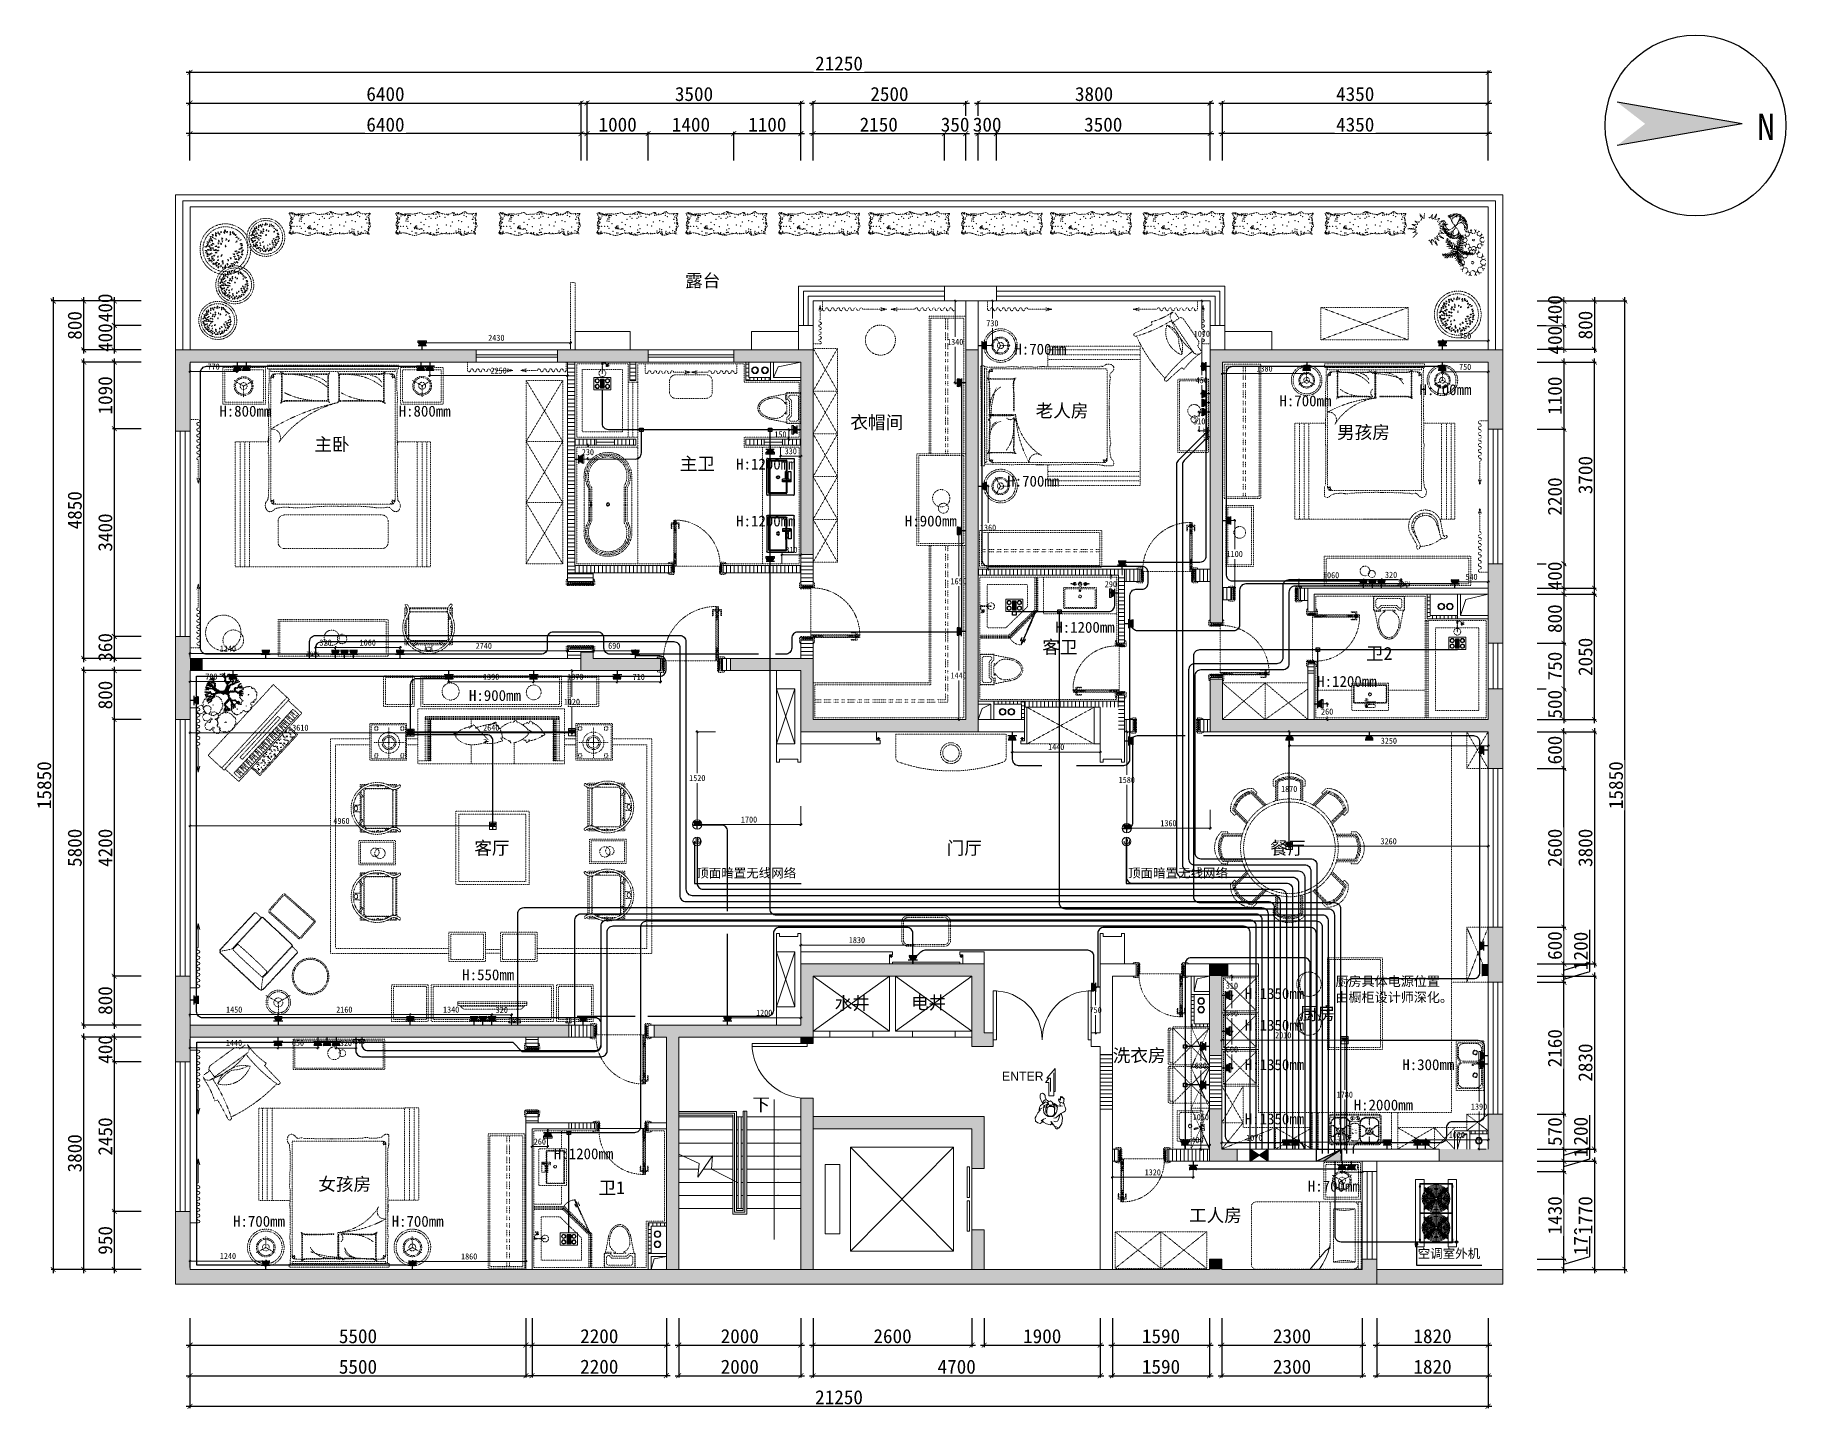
# Model space of a CAD drawing. Header units: millimetres. Extents: x -41640 to 3079702, y -5257903 to 68462.
# Drawn here: x 445 to 29109, y 195 to 22682 of the extents above; entities that cross this region are included whole.
import ezdxf

# ---------------------------------------------------------------- set-up
doc = ezdxf.new("R2010")
doc.units = ezdxf.units.MM
doc.header["$LTSCALE"] = 10
doc.linetypes.add('ACAD_ISO03W100', pattern=[30, 12, -18])
doc.linetypes.add('CONTINOUS', pattern=[0])
doc.layers.get('0').update_dxf_attribs({"color": 255})
doc.layers.get('Defpoints').update_dxf_attribs({"color": 255})
for name, color, linetype in [('0015平面洁具、厨具', 151, 'Continuous'), ('2323', 4, 'Continuous'), ('LAYER2', 8, 'Continuous')]:
    doc.layers.add(name, color=color, linetype=linetype)
for name, color, linetype, lineweight in [('1室外尺寸标注', 3, 'Continuous', 30), ('1弱电插座布线图', 6, 'Continuous', 30), ('1弱电插座布置图', 6, 'Continuous', 30), ('1强弱电插座尺寸', 5, 'Continuous', 0), ('1强电插座布线图', 1, 'Continuous', 30), ('1强电插座布置图', 1, 'Continuous', 30), ('A—弱电箱', 6, 'Continuous', 30), ('A—强电箱', 1, 'Continuous', 30), ('E__电路__弱电插座', 6, 'Continuous', 5), ('家具细县', 144, 'Continuous', 5), ('浅线', 251, 'CONTINOUS', 0), ('灯具', 52, 'Continuous', 0)]:
    doc.layers.add(name, color=color, linetype=linetype, lineweight=lineweight)
doc.styles.add('(图框)宋体', font='', dxfattribs={"width": 0.8})
doc.styles.add('DIM_FONT', font='SIMPLEX.shx', dxfattribs={"width": 0.8})
doc.styles.get("Standard").update_dxf_attribs({"font": ''})
doc.styles.add('夏建东', font='', dxfattribs={"width": 0.85})
doc.styles.add('宋', font='')
doc.styles.add('宋体', font='', dxfattribs={"height": 2.5})
doc.styles.add('标注', font='', dxfattribs={"height": 60})
doc.styles.add('邓林', font='simhei.ttf')
doc.styles.add('黑体', font='simhei.ttf', dxfattribs={"width": 0.7})
doc.styles.get('(图框)宋体').set_extended_font_data('SimSun')
doc.styles.get('Standard').set_extended_font_data('SimSun')
doc.styles.get('夏建东').set_extended_font_data('SimSun')
doc.styles.get('宋').set_extended_font_data('FangSong_GB2312')
doc.styles.get('宋体').set_extended_font_data('SimSun')
doc.styles.get('标注').set_extended_font_data('SimSun')
doc.dimstyles.new('g', dxfattribs={"dimtxt": 100, "dimasz": 31, "dimexe": 21, "dimexo": 30, "dimgap": 31, "dimtad": 1, "dimtih": 1, "dimtoh": 1, "dimdec": 0, "dimrnd": 10, "dimdsep": 46, "dimtxsty": '夏建东', "dimblk": 'OBLIQUE', "dimcen": 2.5, "dimdle": 21, "dimclrd": 5, "dimclre": 5, "dimclrt": 5, "dimadec": 0, "dimazin": 0, "dimtfac": 1, "dimtdec": 0, "dimtmove": 2, "dimatfit": 3, "dimldrblk": 'DOT', "dimfxl": 300, "dimlwd": -1, "dimlwe": -1, "dimarcsym": 1})
doc.dimstyles.get("Standard").update_dxf_attribs({"dimtxt": 0.18, "dimasz": 0.18, "dimexe": 0.18, "dimexo": 0.0625, "dimgap": 0.09, "dimtad": 0, "dimtih": 1, "dimtoh": 1, "dimdec": 4, "dimzin": 0, "dimdsep": 46, "dimtxsty": 'Standard', "dimcen": 0.09, "dimadec": 0, "dimazin": 0, "dimtfac": 1, "dimtdec": 4, "dimtofl": 0, "dimtmove": 0, "dimatfit": 3, "dimfxl": 1, "dimtolj": 1, "dimtzin": 0, "dimarcsym": 0})
pattern_1 = [(90, (-3246102.35, 3421590.874), (-63.5, 1e-14), [])]
pattern_2 = [(180, (-3246102.35, 3421590.874), (-1e-14, -63.5), [])]

msp = doc.modelspace()

# ---------------------------------------------------------------- texts
at = {"layer": '1室外尺寸标注', "color": 45, "style": '邓林'}
msp.add_text('N', height=428.2, dxfattribs=at).set_placement((28637.2, 20966, 0))
at = {"layer": '1强弱电插座尺寸', "color": 45}
for s, insert, char_height, width, attachment_point in [('{\\C256;H:700mm}', (16477, 17448.9), 178.605, 2502.515, 7), ('{\\C256;H:700mm}', (23109.5, 16784.8), 178.605, 2502.515, 7), ('{\\C256;H:700mm}', (20816.6, 16602.7), 178.605, 2502.515, 7), ('{\\C256;H:800mm}', (3462.3, 16434), 178.605, 2502.515, 7), ('{\\C256;H:800mm}', (6398, 16434), 178.605, 2502.515, 7), ('{\\C256;H:1200mm}', (11923, 15568), 178.605, 2502.515, 7), ('{\\C256;H:700mm}', (16361.1, 15288.3), 178.605, 2502.515, 7), ('{\\C256;H:1200mm}', (11923, 14635.7), 178.605, 2502.515, 7), ('{\\C256;H:900mm}', (14684.9, 14635.9), 178.605, 2502.515, 7), ('{\\C256;H:1200mm}', (17147.2, 12896.4), 178.605, 2502.515, 7), ('{\\C256;H:1200mm}', (21434.9, 12010.8), 178.605, 2502.515, 7), ('{\\C256;H:900mm}', (7548.7, 11779.9), 178.605, 2502.515, 7), ('{\\C45;顶面暗置无线网络}', (11268.9, 9042.4), 150, 2101.718, 1), ('{\\C45;顶面暗置无线网络}', (18337.5, 9042.4), 150, 2101.718, 1), ('{\\C256;H:550mm}', (7438.8, 7208.8), 178.605, 2502.515, 7), ('厨房具体电源位置\\P由橱柜设计师深化。', (21733.3, 7272.5, 0), 156.75, 3363.182, 1), ('{\\C256;H:1350mm}', (20249.4, 6901.8), 178.605, 2502.515, 7), ('{\\C256;H:1350mm}', (20249.4, 6384.4), 178.605, 2502.515, 7), ('{\\C256;H:1350mm}', (20249.4, 5737.7), 178.605, 2502.515, 7), ('{\\C256;H:300mm}', (22827.9, 5737.6), 178.605, 2502.515, 7), ('{\\C256;H:2000mm}', (22031.9, 5078), 178.605, 2502.515, 7), ('{\\C256;H:1350mm}', (20249.4, 4850.4), 178.605, 2502.515, 7), ('{\\C256;H:1200mm}', (8939, 4279.4), 178.605, 2502.515, 7), ('{\\C256;H:700mm}', (21281.3, 3749.7), 178.605, 2502.515, 7), ('{\\C256;H:700mm}', (3686.6, 3174.3), 178.605, 2502.515, 7), ('{\\C256;H:700mm}', (6282.8, 3174.3), 178.605, 2502.515, 7)]:
    msp.add_mtext(s, dxfattribs=dict(at, insert=insert, char_height=char_height, width=width, attachment_point=attachment_point))
at = {"layer": 'E__电路__弱电插座', "color": 6, "linetype": 'Continuous', "lineweight": 30, "style": '宋'}
msp.add_text('TP', height=66.87, dxfattribs=at).set_placement((9128.8, 6523.9))
at = {"layer": '浅线', "linetype": 'ByBlock', "style": '邓林'}
for s, p in [('客厅', (7636.5, 9269.8)), ('门厅', (15369.6, 9269.8)), ('餐厅', (20664.6, 9269.8, 0)), ('厨房', (21152.4, 6563.6, 0)), ('洗衣房', (18087.8, 5875.7)), ('工人房', (19336.3, 3259.2))]:
    msp.add_text(s, height=211.2, dxfattribs=at).set_placement(p)
at = {"layer": '浅线', "style": '黑体'}
for s, p in [('水井', (13535.9, 6731.3, 0)), ('电井', (14786.7, 6739.5, 0)), ('下', (12189.2, 5072.7))]:
    msp.add_text(s, height=210.3, dxfattribs=at).set_placement(p)
at = {"layer": '浅线', "linetype": 'ACAD_ISO03W100', "ltscale": 0.01, "style": '标注', "text_generation_flag": 4, "width": 1.149708}
for s, p in [('示意', (21994.7, 4781.4)), ('炉灶', (21994.7, 4725))]:
    msp.add_text(s, height=30, dxfattribs=at).set_placement(p)
at = {"layer": '浅线', "linetype": 'ByBlock', "char_height": 211.2, "width": 1868.847, "attachment_point": 1, "style": '邓林'}
for s, insert in [('露台', (11087.6, 18768.4)), ('老人房', (16824.9, 16638.1, 0)), ('{\\C251;衣帽间}', (13792.8, 16447.4)), ('{\\C251;主卧}', (5019.7, 16089.7)), ('男孩房', (21760.2, 16286, 0)), ('主卫', (11000.6, 15769.7)), ('客卫', (16934.6, 12770.8, 0)), ('卫2', (22234.2, 12666.7, 0)), ('女孩房', (5082.2, 3980, 0)), ('卫1', (9669.5, 3922.6, 0))]:
    msp.add_mtext(s, dxfattribs=dict(at, insert=insert))
at = {"layer": '浅线', "insert": (23079.4, 2814, 0), "char_height": 150, "width": 10068.411, "attachment_point": 1, "style": '宋体'}
msp.add_mtext('\\pt480;空调室外机', dxfattribs=at)
at = {"layer": '浅线', "linetype": 'ACAD_ISO03W100', "ltscale": 0.01, "style": 'DIM_FONT', "text_generation_flag": 4, "width": 0.6, "flags": 9}
for tag, s in [('XSIZE', '815'), ('YSIZE', '450')]:
    msp.add_attdef(tag, (24160.3, 5406.5), s, height=0.5, rotation=90, dxfattribs=at)

# ---------------------------------------------------------------- blocks, each defined once
blk = doc.blocks.new('DOT')
at = {"color": 0, "linetype": 'ByBlock'}
blk.add_line((-0.35, 0), (-1, 0), dxfattribs=at)
at = {"color": 0, "linetype": 'ByBlock', "const_width": 0.35}
blk.add_lwpolyline([(-0.175, 0, 1), (0.175, 0, 1)], format="xyb", close=True, dxfattribs=at)
blk = doc.blocks.new('_ArchTick')
at = {"color": 0, "linetype": 'ByBlock', "const_width": 0.15}
blk.add_lwpolyline([(-0.5, -0.5), (0.5, 0.5)], dxfattribs=at)
blk = doc.blocks.new('*D283')
at = {"layer": '1室外尺寸标注', "color": 8, "lineweight": -2}
for p, q in [((2982, 1679), (2982, 1209)), ((8482, 1679), (8482, 1209)), ((2922, 1239), (8542, 1239))]:
    blk.add_line(p, q, dxfattribs=at)
at = {"layer": 'Defpoints', "color": 0, "lineweight": 30}
for p in [(2982, 1739, 0), (8482, 1739, 0), (8482, 1239)]:
    blk.add_point(p, dxfattribs=at)
at = {"layer": '1室外尺寸标注', "color": 8, "lineweight": -2, "xscale": 80, "yscale": 80, "zscale": 80, "rotation": 180}
blk.add_blockref('_ArchTick', (2982, 1239), dxfattribs=at)
at = {"layer": '1室外尺寸标注', "color": 8, "lineweight": -2, "xscale": 80, "yscale": 80, "zscale": 80}
blk.add_blockref('_ArchTick', (8482, 1239), dxfattribs=at)
at = {"layer": '1室外尺寸标注', "color": 45, "insert": (5732, 1385), "char_height": 230, "attachment_point": 5, "style": '邓林', "bg_fill": 3, "box_fill_scale": 1.1, "bg_fill_color": 256, "bg_fill_true_color": 13158600, "bg_fill_transparency": 7112064}
blk.add_mtext('5500', dxfattribs=at)
blk = doc.blocks.new('_Dot')
at = {"color": 0, "linetype": 'ByBlock', "lineweight": -2}
blk.add_line((-0.5, 0), (-1, 0), dxfattribs=at)
at = {"color": 0, "linetype": 'ByBlock', "const_width": 0.5}
blk.add_lwpolyline([(-0.25, 0, 1), (0.25, 0, 1)], format="xyb", close=True, dxfattribs=at)
blk = doc.blocks.new('*D284')
at = {"layer": '1室外尺寸标注', "color": 8, "lineweight": -2}
for p, q in [((8582, 1679), (8582, 1209)), ((10782, 1679), (10782, 1209)), ((8522, 1239), (10842, 1239))]:
    blk.add_line(p, q, dxfattribs=at)
at = {"layer": 'Defpoints', "color": 0, "lineweight": 30}
for p in [(8582, 1739, 0), (10782, 1739, 0), (10782, 1239)]:
    blk.add_point(p, dxfattribs=at)
at = {"layer": '1室外尺寸标注', "color": 8, "lineweight": -2, "xscale": 80, "yscale": 80, "zscale": 80, "rotation": 180}
blk.add_blockref('_ArchTick', (8582, 1239), dxfattribs=at)
at = {"layer": '1室外尺寸标注', "color": 8, "lineweight": -2, "xscale": 80, "yscale": 80, "zscale": 80}
blk.add_blockref('_ArchTick', (10782, 1239), dxfattribs=at)
at = {"layer": '1室外尺寸标注', "color": 45, "insert": (9682, 1385), "char_height": 230, "attachment_point": 5, "style": '邓林', "bg_fill": 3, "box_fill_scale": 1.1, "bg_fill_color": 256, "bg_fill_true_color": 13158600, "bg_fill_transparency": 7133600}
blk.add_mtext('2200', dxfattribs=at)
blk = doc.blocks.new('*D285')
at = {"layer": '1室外尺寸标注', "color": 8, "lineweight": -2}
for p, q in [((10982, 1679), (10982, 1209)), ((12983, 1679), (12983, 1209)), ((10922, 1239), (13043, 1239))]:
    blk.add_line(p, q, dxfattribs=at)
at = {"layer": 'Defpoints', "color": 0, "lineweight": 30}
for p in [(10982, 1739, 0), (12983, 1739, 0), (12983, 1239)]:
    blk.add_point(p, dxfattribs=at)
at = {"layer": '1室外尺寸标注', "color": 8, "lineweight": -2, "xscale": 80, "yscale": 80, "zscale": 80, "rotation": 180}
blk.add_blockref('_ArchTick', (10982, 1239), dxfattribs=at)
at = {"layer": '1室外尺寸标注', "color": 8, "lineweight": -2, "xscale": 80, "yscale": 80, "zscale": 80}
blk.add_blockref('_ArchTick', (12983, 1239), dxfattribs=at)
at = {"layer": '1室外尺寸标注', "color": 45, "insert": (11982, 1385), "char_height": 230, "attachment_point": 5, "style": '邓林', "bg_fill": 3, "box_fill_scale": 1.1, "bg_fill_color": 256, "bg_fill_true_color": 13158600, "bg_fill_transparency": 4930792}
blk.add_mtext('2000', dxfattribs=at)
blk = doc.blocks.new('*D286')
at = {"layer": '1室外尺寸标注', "color": 8, "lineweight": -2}
for p, q in [((18083, 1679), (18083, 1209)), ((19673, 1679), (19673, 1209)), ((18023, 1239), (19733, 1239))]:
    blk.add_line(p, q, dxfattribs=at)
at = {"layer": 'Defpoints', "color": 0, "lineweight": 30}
for p in [(18083, 1739, 0), (19673, 1739, 0), (19673, 1239)]:
    blk.add_point(p, dxfattribs=at)
at = {"layer": '1室外尺寸标注', "color": 8, "lineweight": -2, "xscale": 80, "yscale": 80, "zscale": 80, "rotation": 180}
blk.add_blockref('_ArchTick', (18083, 1239), dxfattribs=at)
at = {"layer": '1室外尺寸标注', "color": 8, "lineweight": -2, "xscale": 80, "yscale": 80, "zscale": 80}
blk.add_blockref('_ArchTick', (19673, 1239), dxfattribs=at)
at = {"layer": '1室外尺寸标注', "color": 45, "insert": (18878, 1385), "char_height": 230, "attachment_point": 5, "style": '邓林', "bg_fill": 3, "box_fill_scale": 1.1, "bg_fill_color": 256, "bg_fill_true_color": 13158600, "bg_fill_transparency": 7123904}
blk.add_mtext('1590', dxfattribs=at)
blk = doc.blocks.new('*D287')
at = {"layer": '1室外尺寸标注', "color": 8, "lineweight": -2}
for p, q in [((19873, 1679), (19873, 1209)), ((22173, 1679), (22173, 1209)), ((19813, 1239), (22233, 1239))]:
    blk.add_line(p, q, dxfattribs=at)
at = {"layer": 'Defpoints', "color": 0, "lineweight": 30}
for p in [(19873, 1739, 0), (22173, 1739, 0), (22173, 1239)]:
    blk.add_point(p, dxfattribs=at)
at = {"layer": '1室外尺寸标注', "color": 8, "lineweight": -2, "xscale": 80, "yscale": 80, "zscale": 80, "rotation": 180}
blk.add_blockref('_ArchTick', (19873, 1239), dxfattribs=at)
at = {"layer": '1室外尺寸标注', "color": 8, "lineweight": -2, "xscale": 80, "yscale": 80, "zscale": 80}
blk.add_blockref('_ArchTick', (22173, 1239), dxfattribs=at)
at = {"layer": '1室外尺寸标注', "color": 45, "insert": (21023, 1385), "char_height": 230, "attachment_point": 5, "style": '邓林', "bg_fill": 3, "box_fill_scale": 1.1, "bg_fill_color": 256, "bg_fill_true_color": 13158600, "bg_fill_transparency": 4930792}
blk.add_mtext('2300', dxfattribs=at)
blk = doc.blocks.new('*D288')
at = {"layer": '1室外尺寸标注', "color": 8, "lineweight": -2}
for p, q in [((22413, 1679), (22413, 1209)), ((24233, 1679), (24233, 1209)), ((22353, 1239), (24293, 1239))]:
    blk.add_line(p, q, dxfattribs=at)
at = {"layer": 'Defpoints', "color": 0, "lineweight": 30}
for p in [(22413, 1739, 0), (24233, 1739, 0), (24233, 1239)]:
    blk.add_point(p, dxfattribs=at)
at = {"layer": '1室外尺寸标注', "color": 8, "lineweight": -2, "xscale": 80, "yscale": 80, "zscale": 80, "rotation": 180}
blk.add_blockref('_ArchTick', (22413, 1239), dxfattribs=at)
at = {"layer": '1室外尺寸标注', "color": 8, "lineweight": -2, "xscale": 80, "yscale": 80, "zscale": 80}
blk.add_blockref('_ArchTick', (24233, 1239), dxfattribs=at)
at = {"layer": '1室外尺寸标注', "color": 45, "insert": (23323, 1385), "char_height": 230, "attachment_point": 5, "style": '邓林', "bg_fill": 3, "box_fill_scale": 1.1, "bg_fill_color": 256, "bg_fill_true_color": 13158600, "bg_fill_transparency": 4930792}
blk.add_mtext('1820', dxfattribs=at)
blk = doc.blocks.new('*D289')
at = {"layer": '1室外尺寸标注', "color": 8, "lineweight": -2}
for p, q in [((13183, 1679), (13183, 1209)), ((15783, 1679), (15783, 1209)), ((13123, 1239), (15843, 1239))]:
    blk.add_line(p, q, dxfattribs=at)
at = {"layer": 'Defpoints', "color": 0, "lineweight": 30}
for p in [(13183, 1739, 0), (15783, 1739, 0), (15783, 1239)]:
    blk.add_point(p, dxfattribs=at)
at = {"layer": '1室外尺寸标注', "color": 8, "lineweight": -2, "xscale": 80, "yscale": 80, "zscale": 80, "rotation": 180}
blk.add_blockref('_ArchTick', (13183, 1239), dxfattribs=at)
at = {"layer": '1室外尺寸标注', "color": 8, "lineweight": -2, "xscale": 80, "yscale": 80, "zscale": 80}
blk.add_blockref('_ArchTick', (15783, 1239), dxfattribs=at)
at = {"layer": '1室外尺寸标注', "color": 45, "insert": (14483, 1385), "char_height": 230, "attachment_point": 5, "style": '邓林', "bg_fill": 3, "box_fill_scale": 1.1, "bg_fill_color": 256, "bg_fill_true_color": 13158600, "bg_fill_transparency": 7113004}
blk.add_mtext('2600', dxfattribs=at)
blk = doc.blocks.new('*D290')
at = {"layer": '1室外尺寸标注', "color": 8, "lineweight": -2}
for p, q in [((15983, 1679), (15983, 1209)), ((17883, 1679), (17883, 1209)), ((15923, 1239), (17943, 1239))]:
    blk.add_line(p, q, dxfattribs=at)
at = {"layer": 'Defpoints', "color": 0, "lineweight": 30}
for p in [(15983, 1739, 0), (17883, 1739, 0), (17883, 1239)]:
    blk.add_point(p, dxfattribs=at)
at = {"layer": '1室外尺寸标注', "color": 8, "lineweight": -2, "xscale": 80, "yscale": 80, "zscale": 80, "rotation": 180}
blk.add_blockref('_ArchTick', (15983, 1239), dxfattribs=at)
at = {"layer": '1室外尺寸标注', "color": 8, "lineweight": -2, "xscale": 80, "yscale": 80, "zscale": 80}
blk.add_blockref('_ArchTick', (17883, 1239), dxfattribs=at)
at = {"layer": '1室外尺寸标注', "color": 45, "insert": (16933, 1385), "char_height": 230, "attachment_point": 5, "style": '邓林', "bg_fill": 3, "box_fill_scale": 1.1, "bg_fill_color": 256, "bg_fill_true_color": 13158600, "bg_fill_transparency": 7112064}
blk.add_mtext('1900', dxfattribs=at)
blk = doc.blocks.new('*D291')
at = {"layer": '1室外尺寸标注', "color": 8, "lineweight": -2}
for p, q in [((2982, 1679), (2982, 709)), ((8482, 1679), (8482, 709)), ((2922, 739), (8542, 739))]:
    blk.add_line(p, q, dxfattribs=at)
at = {"layer": 'Defpoints', "color": 0, "lineweight": 30}
for p in [(2982, 1739, 0), (8482, 1739, 0), (8482, 739)]:
    blk.add_point(p, dxfattribs=at)
at = {"layer": '1室外尺寸标注', "color": 8, "lineweight": -2, "xscale": 80, "yscale": 80, "zscale": 80, "rotation": 180}
blk.add_blockref('_ArchTick', (2982, 739), dxfattribs=at)
at = {"layer": '1室外尺寸标注', "color": 8, "lineweight": -2, "xscale": 80, "yscale": 80, "zscale": 80}
blk.add_blockref('_ArchTick', (8482, 739), dxfattribs=at)
at = {"layer": '1室外尺寸标注', "color": 45, "insert": (5732, 885), "char_height": 230, "attachment_point": 5, "style": '邓林', "bg_fill": 3, "box_fill_scale": 1.1, "bg_fill_color": 256, "bg_fill_true_color": 13158600, "bg_fill_transparency": 4930276}
blk.add_mtext('5500', dxfattribs=at)
blk = doc.blocks.new('*D292')
at = {"layer": '1室外尺寸标注', "color": 8, "lineweight": -2}
for p, q in [((8582, 1579), (8582, 710)), ((10782, 1579), (10782, 710)), ((8522, 740), (10842, 740))]:
    blk.add_line(p, q, dxfattribs=at)
at = {"layer": 'Defpoints', "color": 0, "lineweight": 30}
for p in [(8582, 1639, 0), (10782, 1639, 0), (10782, 740)]:
    blk.add_point(p, dxfattribs=at)
at = {"layer": '1室外尺寸标注', "color": 8, "lineweight": -2, "xscale": 80, "yscale": 80, "zscale": 80, "rotation": 180}
blk.add_blockref('_ArchTick', (8582, 740), dxfattribs=at)
at = {"layer": '1室外尺寸标注', "color": 8, "lineweight": -2, "xscale": 80, "yscale": 80, "zscale": 80}
blk.add_blockref('_ArchTick', (10782, 740), dxfattribs=at)
at = {"layer": '1室外尺寸标注', "color": 45, "insert": (9682, 886), "char_height": 230, "attachment_point": 5, "style": '邓林', "bg_fill": 3, "box_fill_scale": 1.1, "bg_fill_color": 256, "bg_fill_true_color": 13158600, "bg_fill_transparency": 4930276}
blk.add_mtext('2200', dxfattribs=at)
blk = doc.blocks.new('*D293')
at = {"layer": '1室外尺寸标注', "color": 8, "lineweight": -2}
for p, q in [((10982, 1679), (10982, 709)), ((12983, 1679), (12983, 709)), ((10922, 739), (13043, 739))]:
    blk.add_line(p, q, dxfattribs=at)
at = {"layer": 'Defpoints', "color": 0, "lineweight": 30}
for p in [(10982, 1739, 0), (12983, 1739, 0), (12983, 739)]:
    blk.add_point(p, dxfattribs=at)
at = {"layer": '1室外尺寸标注', "color": 8, "lineweight": -2, "xscale": 80, "yscale": 80, "zscale": 80, "rotation": 180}
blk.add_blockref('_ArchTick', (10982, 739), dxfattribs=at)
at = {"layer": '1室外尺寸标注', "color": 8, "lineweight": -2, "xscale": 80, "yscale": 80, "zscale": 80}
blk.add_blockref('_ArchTick', (12983, 739), dxfattribs=at)
at = {"layer": '1室外尺寸标注', "color": 45, "insert": (11982, 885), "char_height": 230, "attachment_point": 5, "style": '邓林', "bg_fill": 3, "box_fill_scale": 1.1, "bg_fill_color": 256, "bg_fill_true_color": 13158600, "bg_fill_transparency": 4930276}
blk.add_mtext('2000', dxfattribs=at)
blk = doc.blocks.new('*D294')
at = {"layer": '1室外尺寸标注', "color": 8, "lineweight": -2}
for p, q in [((13183, 1679), (13183, 709)), ((17883, 1679), (17883, 709)), ((13123, 739), (17943, 739))]:
    blk.add_line(p, q, dxfattribs=at)
at = {"layer": 'Defpoints', "color": 0, "lineweight": 30}
for p in [(13183, 1739, 0), (17883, 1739, 0), (17883, 739)]:
    blk.add_point(p, dxfattribs=at)
at = {"layer": '1室外尺寸标注', "color": 8, "lineweight": -2, "xscale": 80, "yscale": 80, "zscale": 80, "rotation": 180}
blk.add_blockref('_ArchTick', (13183, 739), dxfattribs=at)
at = {"layer": '1室外尺寸标注', "color": 8, "lineweight": -2, "xscale": 80, "yscale": 80, "zscale": 80}
blk.add_blockref('_ArchTick', (17883, 739), dxfattribs=at)
at = {"layer": '1室外尺寸标注', "color": 45, "insert": (15533, 885), "char_height": 230, "attachment_point": 5, "style": '邓林', "bg_fill": 3, "box_fill_scale": 1.1, "bg_fill_color": 256, "bg_fill_true_color": 13158600, "bg_fill_transparency": 7082544}
blk.add_mtext('4700', dxfattribs=at)
blk = doc.blocks.new('*D295')
at = {"layer": '1室外尺寸标注', "color": 8, "lineweight": -2}
for p, q in [((18083, 1679), (18083, 709)), ((19673, 1679), (19673, 709)), ((18023, 739), (19733, 739))]:
    blk.add_line(p, q, dxfattribs=at)
at = {"layer": 'Defpoints', "color": 0, "lineweight": 30}
for p in [(18083, 1739, 0), (19673, 1739, 0), (19673, 739)]:
    blk.add_point(p, dxfattribs=at)
at = {"layer": '1室外尺寸标注', "color": 8, "lineweight": -2, "xscale": 80, "yscale": 80, "zscale": 80, "rotation": 180}
blk.add_blockref('_ArchTick', (18083, 739), dxfattribs=at)
at = {"layer": '1室外尺寸标注', "color": 8, "lineweight": -2, "xscale": 80, "yscale": 80, "zscale": 80}
blk.add_blockref('_ArchTick', (19673, 739), dxfattribs=at)
at = {"layer": '1室外尺寸标注', "color": 45, "insert": (18878, 885), "char_height": 230, "attachment_point": 5, "style": '邓林', "bg_fill": 3, "box_fill_scale": 1.1, "bg_fill_color": 256, "bg_fill_true_color": 13158600, "bg_fill_transparency": 4930276}
blk.add_mtext('1590', dxfattribs=at)
blk = doc.blocks.new('*D296')
at = {"layer": '1室外尺寸标注', "color": 8, "lineweight": -2}
for p, q in [((19873, 1679), (19873, 709)), ((22173, 1679), (22173, 709)), ((19813, 739), (22233, 739))]:
    blk.add_line(p, q, dxfattribs=at)
at = {"layer": 'Defpoints', "color": 0, "lineweight": 30}
for p in [(19873, 1739, 0), (22173, 1739, 0), (22173, 739)]:
    blk.add_point(p, dxfattribs=at)
at = {"layer": '1室外尺寸标注', "color": 8, "lineweight": -2, "xscale": 80, "yscale": 80, "zscale": 80, "rotation": 180}
blk.add_blockref('_ArchTick', (19873, 739), dxfattribs=at)
at = {"layer": '1室外尺寸标注', "color": 8, "lineweight": -2, "xscale": 80, "yscale": 80, "zscale": 80}
blk.add_blockref('_ArchTick', (22173, 739), dxfattribs=at)
at = {"layer": '1室外尺寸标注', "color": 45, "insert": (21023, 885), "char_height": 230, "attachment_point": 5, "style": '邓林', "bg_fill": 3, "box_fill_scale": 1.1, "bg_fill_color": 256, "bg_fill_true_color": 13158600, "bg_fill_transparency": 4930276}
blk.add_mtext('2300', dxfattribs=at)
blk = doc.blocks.new('*D297')
at = {"layer": '1室外尺寸标注', "color": 8, "lineweight": -2}
for p, q in [((22413, 1679), (22413, 709)), ((24233, 1679), (24233, 709)), ((22353, 739), (24293, 739))]:
    blk.add_line(p, q, dxfattribs=at)
at = {"layer": 'Defpoints', "color": 0, "lineweight": 30}
for p in [(22413, 1739, 0), (24233, 1739, 0), (24233, 739)]:
    blk.add_point(p, dxfattribs=at)
at = {"layer": '1室外尺寸标注', "color": 8, "lineweight": -2, "xscale": 80, "yscale": 80, "zscale": 80, "rotation": 180}
blk.add_blockref('_ArchTick', (22413, 739), dxfattribs=at)
at = {"layer": '1室外尺寸标注', "color": 8, "lineweight": -2, "xscale": 80, "yscale": 80, "zscale": 80}
blk.add_blockref('_ArchTick', (24233, 739), dxfattribs=at)
at = {"layer": '1室外尺寸标注', "color": 45, "insert": (23323, 885), "char_height": 230, "attachment_point": 5, "style": '邓林', "bg_fill": 3, "box_fill_scale": 1.1, "bg_fill_color": 256, "bg_fill_true_color": 13158600, "bg_fill_transparency": 7087568}
blk.add_mtext('1820', dxfattribs=at)
blk = doc.blocks.new('*D298')
at = {"layer": '1室外尺寸标注', "color": 8, "lineweight": -2}
for p, q in [((2982, 1679), (2982, 209)), ((24233, 1679), (24233, 209)), ((2922, 239), (24293, 239))]:
    blk.add_line(p, q, dxfattribs=at)
at = {"layer": 'Defpoints', "color": 0, "lineweight": 30}
for p in [(2982, 1739, 0), (24233, 1739, 0), (24233, 239)]:
    blk.add_point(p, dxfattribs=at)
at = {"layer": '1室外尺寸标注', "color": 8, "lineweight": -2, "xscale": 80, "yscale": 80, "zscale": 80, "rotation": 180}
blk.add_blockref('_ArchTick', (2982, 239), dxfattribs=at)
at = {"layer": '1室外尺寸标注', "color": 8, "lineweight": -2, "xscale": 80, "yscale": 80, "zscale": 80}
blk.add_blockref('_ArchTick', (24233, 239), dxfattribs=at)
at = {"layer": '1室外尺寸标注', "color": 45, "insert": (13607, 385), "char_height": 230, "attachment_point": 5, "style": '邓林', "bg_fill": 3, "box_fill_scale": 1.1, "bg_fill_color": 256, "bg_fill_true_color": 13158600, "bg_fill_transparency": 4930276}
blk.add_mtext('21250', dxfattribs=at)
blk = doc.blocks.new('*D299')
at = {"layer": '1室外尺寸标注', "color": 8, "lineweight": -2}
for p, q in [((1742, 18389), (1742, 17869)), ((2182, 18329), (1712, 18329)), ((2182, 17929), (1712, 17929))]:
    blk.add_line(p, q, dxfattribs=at)
at = {"layer": 'Defpoints', "color": 0, "lineweight": 30}
for p in [(2242, 18329, 0), (2242, 17929, 0)]:
    blk.add_point(p, dxfattribs=at)
at = {"layer": '1室外尺寸标注', "color": 45, "insert": (1596, 18216), "char_height": 230, "attachment_point": 5, "rotation": 90, "style": '邓林', "bg_fill": 3, "box_fill_scale": 1.1, "bg_fill_color": 256, "bg_fill_true_color": 13158600, "bg_fill_transparency": 4931824}
blk.add_mtext('400', dxfattribs=at)
at = {"layer": 'Defpoints', "color": 0, "lineweight": 30}
blk.add_point((1742, 17929), dxfattribs=at)
at = {"layer": '1室外尺寸标注', "color": 8, "lineweight": -2, "xscale": 80, "yscale": 80, "zscale": 80}
for p, rotation in [((1742, 18329), 90), ((1742, 17929), 270)]:
    blk.add_blockref('_ArchTick', p, dxfattribs=dict(at, rotation=rotation))
blk = doc.blocks.new('*D300')
at = {"layer": '1室外尺寸标注', "color": 8, "lineweight": -2}
for p, q in [((2182, 17929), (1712, 17929)), ((1742, 17989), (1742, 17469)), ((2182, 17529), (1712, 17529))]:
    blk.add_line(p, q, dxfattribs=at)
at = {"layer": 'Defpoints', "color": 0, "lineweight": 30}
for p in [(2242, 17929, 0), (2242, 17529, 0)]:
    blk.add_point(p, dxfattribs=at)
at = {"layer": '1室外尺寸标注', "color": 45, "insert": (1596, 17729), "char_height": 230, "attachment_point": 5, "rotation": 90, "style": '邓林', "bg_fill": 3, "box_fill_scale": 1.1, "bg_fill_color": 256, "bg_fill_true_color": 13158600, "bg_fill_transparency": 4931824}
blk.add_mtext('400', dxfattribs=at)
at = {"layer": 'Defpoints', "color": 0, "lineweight": 30}
blk.add_point((1742, 17529), dxfattribs=at)
at = {"layer": '1室外尺寸标注', "color": 8, "lineweight": -2, "xscale": 80, "yscale": 80, "zscale": 80}
for p, rotation in [((1742, 17929), 90), ((1742, 17529), 270)]:
    blk.add_blockref('_ArchTick', p, dxfattribs=dict(at, rotation=rotation))
blk = doc.blocks.new('*D301')
at = {"layer": '1室外尺寸标注', "color": 8, "lineweight": -2}
for p, q in [((2182, 17329), (1712, 17329)), ((1742, 17389), (1742, 16179)), ((2182, 16239), (1712, 16239))]:
    blk.add_line(p, q, dxfattribs=at)
at = {"layer": 'Defpoints', "color": 0, "lineweight": 30}
for p in [(2242, 17329, 0), (1742, 16239), (2242, 16239, 0)]:
    blk.add_point(p, dxfattribs=at)
at = {"layer": '1室外尺寸标注', "color": 8, "lineweight": -2, "xscale": 80, "yscale": 80, "zscale": 80}
for p, rotation in [((1742, 17329), 90), ((1742, 16239), 270)]:
    blk.add_blockref('_ArchTick', p, dxfattribs=dict(at, rotation=rotation))
at = {"layer": '1室外尺寸标注', "color": 45, "insert": (1596, 16784), "char_height": 230, "attachment_point": 5, "rotation": 90, "style": '邓林', "bg_fill": 3, "box_fill_scale": 1.1, "bg_fill_color": 256, "bg_fill_true_color": 13158600, "bg_fill_transparency": 4931824}
blk.add_mtext('1090', dxfattribs=at)
blk = doc.blocks.new('*D302')
at = {"layer": '1室外尺寸标注', "color": 8, "lineweight": -2}
for p, q in [((2182, 16239), (1712, 16239)), ((1742, 16299), (1742, 12779)), ((2182, 12839), (1712, 12839))]:
    blk.add_line(p, q, dxfattribs=at)
at = {"layer": 'Defpoints', "color": 0, "lineweight": 30}
for p in [(2242, 16239, 0), (1742, 12839), (2242, 12839, 0)]:
    blk.add_point(p, dxfattribs=at)
at = {"layer": '1室外尺寸标注', "color": 8, "lineweight": -2, "xscale": 80, "yscale": 80, "zscale": 80}
for p, rotation in [((1742, 16239), 90), ((1742, 12839), 270)]:
    blk.add_blockref('_ArchTick', p, dxfattribs=dict(at, rotation=rotation))
at = {"layer": '1室外尺寸标注', "color": 45, "insert": (1596, 14539), "char_height": 230, "attachment_point": 5, "rotation": 90, "style": '邓林', "bg_fill": 3, "box_fill_scale": 1.1, "bg_fill_color": 256, "bg_fill_true_color": 13158600, "bg_fill_transparency": 7177616}
blk.add_mtext('3400', dxfattribs=at)
blk = doc.blocks.new('*D303')
at = {"layer": '1室外尺寸标注', "color": 8, "lineweight": -2}
for p, q in [((1742, 12899), (1742, 12419)), ((2182, 12839), (1712, 12839)), ((2182, 12479), (1712, 12479))]:
    blk.add_line(p, q, dxfattribs=at)
at = {"layer": 'Defpoints', "color": 0, "lineweight": 30}
for p in [(2242, 12839, 0), (2242, 12479, 0)]:
    blk.add_point(p, dxfattribs=at)
at = {"layer": '1室外尺寸标注', "color": 45, "insert": (1596, 12659), "char_height": 230, "attachment_point": 5, "rotation": 90, "style": '邓林', "bg_fill": 3, "box_fill_scale": 1.1, "bg_fill_color": 256, "bg_fill_true_color": 13158600, "bg_fill_transparency": 4930792}
blk.add_mtext('360', dxfattribs=at)
at = {"layer": 'Defpoints', "color": 0, "lineweight": 30}
blk.add_point((1742, 12479), dxfattribs=at)
at = {"layer": '1室外尺寸标注', "color": 8, "lineweight": -2, "xscale": 80, "yscale": 80, "zscale": 80}
for p, rotation in [((1742, 12839), 90), ((1742, 12479), 270)]:
    blk.add_blockref('_ArchTick', p, dxfattribs=dict(at, rotation=rotation))
blk = doc.blocks.new('*D304')
at = {"layer": '1室外尺寸标注', "color": 8, "lineweight": -2}
for p, q in [((1742, 12339), (1742, 11419)), ((2182, 12279), (1712, 12279)), ((2182, 11479), (1712, 11479))]:
    blk.add_line(p, q, dxfattribs=at)
at = {"layer": 'Defpoints', "color": 0, "lineweight": 30}
for p in [(2242, 12279, 0), (2242, 11479, 0)]:
    blk.add_point(p, dxfattribs=at)
at = {"layer": '1室外尺寸标注', "color": 8, "lineweight": -2, "xscale": 80, "yscale": 80, "zscale": 80}
for p, rotation in [((1742, 12279), 90), ((1742, 11479), 270)]:
    blk.add_blockref('_ArchTick', p, dxfattribs=dict(at, rotation=rotation))
at = {"layer": '1室外尺寸标注', "color": 45, "insert": (1596, 11879), "char_height": 230, "attachment_point": 5, "rotation": 90, "style": '邓林', "bg_fill": 3, "box_fill_scale": 1.1, "bg_fill_color": 256, "bg_fill_true_color": 13158600, "bg_fill_transparency": 7168112}
blk.add_mtext('800', dxfattribs=at)
at = {"layer": 'Defpoints', "color": 0, "lineweight": 30}
blk.add_point((1742, 11479), dxfattribs=at)
blk = doc.blocks.new('*D305')
at = {"layer": '1室外尺寸标注', "color": 8, "lineweight": -2}
for p, q in [((2182, 11479), (1712, 11479)), ((1742, 11539), (1742, 7219)), ((2182, 7279), (1712, 7279))]:
    blk.add_line(p, q, dxfattribs=at)
at = {"layer": 'Defpoints', "color": 0, "lineweight": 30}
for p in [(2242, 11479, 0), (1742, 7279), (2242, 7279, 0)]:
    blk.add_point(p, dxfattribs=at)
at = {"layer": '1室外尺寸标注', "color": 8, "lineweight": -2, "xscale": 80, "yscale": 80, "zscale": 80}
for p, rotation in [((1742, 11479), 90), ((1742, 7279), 270)]:
    blk.add_blockref('_ArchTick', p, dxfattribs=dict(at, rotation=rotation))
at = {"layer": '1室外尺寸标注', "color": 45, "insert": (1596, 9379), "char_height": 230, "attachment_point": 5, "rotation": 90, "style": '邓林', "bg_fill": 3, "box_fill_scale": 1.1, "bg_fill_color": 256, "bg_fill_true_color": 13158600, "bg_fill_transparency": 7164044}
blk.add_mtext('4200', dxfattribs=at)
blk = doc.blocks.new('*D306')
at = {"layer": '1室外尺寸标注', "color": 8, "lineweight": -2}
for p, q in [((2182, 7279), (1712, 7279)), ((1742, 7339), (1742, 6419)), ((2182, 6479), (1712, 6479))]:
    blk.add_line(p, q, dxfattribs=at)
at = {"layer": 'Defpoints', "color": 0, "lineweight": 30}
for p in [(2242, 7279, 0), (2242, 6479, 0)]:
    blk.add_point(p, dxfattribs=at)
at = {"layer": '1室外尺寸标注', "color": 8, "lineweight": -2, "xscale": 80, "yscale": 80, "zscale": 80}
for p, rotation in [((1742, 7279), 90), ((1742, 6479), 270)]:
    blk.add_blockref('_ArchTick', p, dxfattribs=dict(at, rotation=rotation))
at = {"layer": '1室外尺寸标注', "color": 45, "insert": (1596, 6879), "char_height": 230, "attachment_point": 5, "rotation": 90, "style": '邓林', "bg_fill": 3, "box_fill_scale": 1.1, "bg_fill_color": 256, "bg_fill_true_color": 13158600, "bg_fill_transparency": 7161468}
blk.add_mtext('800', dxfattribs=at)
at = {"layer": 'Defpoints', "color": 0, "lineweight": 30}
blk.add_point((1742, 6479), dxfattribs=at)
blk = doc.blocks.new('*D307')
at = {"layer": '1室外尺寸标注', "color": 8, "lineweight": -2}
for p, q in [((1742, 6339), (1742, 5819)), ((2182, 6279), (1712, 6279)), ((2182, 5879), (1712, 5879))]:
    blk.add_line(p, q, dxfattribs=at)
at = {"layer": 'Defpoints', "color": 0, "lineweight": 30}
for p in [(2242, 6279, 0), (2242, 5879, 0)]:
    blk.add_point(p, dxfattribs=at)
at = {"layer": '1室外尺寸标注', "color": 45, "insert": (1596, 6079), "char_height": 230, "attachment_point": 5, "rotation": 90, "style": '邓林', "bg_fill": 3, "box_fill_scale": 1.1, "bg_fill_color": 256, "bg_fill_true_color": 13158600, "bg_fill_transparency": 4931308}
blk.add_mtext('400', dxfattribs=at)
at = {"layer": 'Defpoints', "color": 0, "lineweight": 30}
blk.add_point((1742, 5879), dxfattribs=at)
at = {"layer": '1室外尺寸标注', "color": 8, "lineweight": -2, "xscale": 80, "yscale": 80, "zscale": 80}
for p, rotation in [((1742, 6279), 90), ((1742, 5879), 270)]:
    blk.add_blockref('_ArchTick', p, dxfattribs=dict(at, rotation=rotation))
blk = doc.blocks.new('*D308')
at = {"layer": '1室外尺寸标注', "color": 8, "lineweight": -2}
for p, q in [((2182, 5879), (1712, 5879)), ((1742, 5939), (1742, 3369)), ((2182, 3429), (1712, 3429))]:
    blk.add_line(p, q, dxfattribs=at)
at = {"layer": 'Defpoints', "color": 0, "lineweight": 30}
for p in [(2242, 5879, 0), (1742, 3429), (2242, 3429, 0)]:
    blk.add_point(p, dxfattribs=at)
at = {"layer": '1室外尺寸标注', "color": 8, "lineweight": -2, "xscale": 80, "yscale": 80, "zscale": 80}
for p, rotation in [((1742, 5879), 90), ((1742, 3429), 270)]:
    blk.add_blockref('_ArchTick', p, dxfattribs=dict(at, rotation=rotation))
at = {"layer": '1室外尺寸标注', "color": 45, "insert": (1596, 4654), "char_height": 230, "attachment_point": 5, "rotation": 90, "style": '邓林', "bg_fill": 3, "box_fill_scale": 1.1, "bg_fill_color": 256, "bg_fill_true_color": 13158600, "bg_fill_transparency": 7151900}
blk.add_mtext('2450', dxfattribs=at)
blk = doc.blocks.new('*D309')
at = {"layer": '1室外尺寸标注', "color": 8, "lineweight": -2}
for p, q in [((1742, 3489), (1742, 2419)), ((2182, 3429), (1712, 3429)), ((2182, 2479), (1712, 2479))]:
    blk.add_line(p, q, dxfattribs=at)
at = {"layer": 'Defpoints', "color": 0, "lineweight": 30}
for p in [(2242, 3429, 0), (1742, 2479), (2242, 2479, 0)]:
    blk.add_point(p, dxfattribs=at)
at = {"layer": '1室外尺寸标注', "color": 8, "lineweight": -2, "xscale": 80, "yscale": 80, "zscale": 80}
for p, rotation in [((1742, 3429), 90), ((1742, 2479), 270)]:
    blk.add_blockref('_ArchTick', p, dxfattribs=dict(at, rotation=rotation))
at = {"layer": '1室外尺寸标注', "color": 45, "insert": (1596, 2954), "char_height": 230, "attachment_point": 5, "rotation": 90, "style": '邓林', "bg_fill": 3, "box_fill_scale": 1.1, "bg_fill_color": 256, "bg_fill_true_color": 13158600, "bg_fill_transparency": 7151900}
blk.add_mtext('950', dxfattribs=at)
blk = doc.blocks.new('*D310')
at = {"layer": '1室外尺寸标注', "color": 8, "lineweight": -2}
for p, q in [((1242, 2419), (1242, 6339)), ((2182, 6279), (1212, 6279)), ((2182, 2479), (1212, 2479))]:
    blk.add_line(p, q, dxfattribs=at)
at = {"layer": 'Defpoints', "color": 0, "lineweight": 30}
for p in [(1242, 6279), (2242, 6279, 0), (2242, 2479, 0)]:
    blk.add_point(p, dxfattribs=at)
at = {"layer": '1室外尺寸标注', "color": 8, "lineweight": -2, "xscale": 80, "yscale": 80, "zscale": 80}
for p, rotation in [((1242, 6279), 90), ((1242, 2479), 270)]:
    blk.add_blockref('_ArchTick', p, dxfattribs=dict(at, rotation=rotation))
at = {"layer": '1室外尺寸标注', "color": 45, "insert": (1096, 4379), "char_height": 230, "attachment_point": 5, "rotation": 90, "style": '邓林', "bg_fill": 3, "box_fill_scale": 1.1, "bg_fill_color": 256, "bg_fill_true_color": 13158600, "bg_fill_transparency": 4931308}
blk.add_mtext('3800', dxfattribs=at)
blk = doc.blocks.new('*D311')
at = {"layer": '1室外尺寸标注', "color": 8, "lineweight": -2}
for p, q in [((1242, 6419), (1242, 12339)), ((2182, 12279), (1212, 12279)), ((2182, 6479), (1212, 6479))]:
    blk.add_line(p, q, dxfattribs=at)
at = {"layer": 'Defpoints', "color": 0, "lineweight": 30}
for p in [(1242, 12279), (2242, 12279, 0), (2242, 6479, 0)]:
    blk.add_point(p, dxfattribs=at)
at = {"layer": '1室外尺寸标注', "color": 8, "lineweight": -2, "xscale": 80, "yscale": 80, "zscale": 80}
for p, rotation in [((1242, 12279), 90), ((1242, 6479), 270)]:
    blk.add_blockref('_ArchTick', p, dxfattribs=dict(at, rotation=rotation))
at = {"layer": '1室外尺寸标注', "color": 45, "insert": (1096, 9379), "char_height": 230, "attachment_point": 5, "rotation": 90, "style": '邓林', "bg_fill": 3, "box_fill_scale": 1.1, "bg_fill_color": 256, "bg_fill_true_color": 13158600, "bg_fill_transparency": 4931308}
blk.add_mtext('5800', dxfattribs=at)
blk = doc.blocks.new('*D312')
at = {"layer": '1室外尺寸标注', "color": 8, "lineweight": -2}
for p, q in [((2182, 17329), (1212, 17329)), ((1242, 12419), (1242, 17389)), ((2182, 12479), (1212, 12479))]:
    blk.add_line(p, q, dxfattribs=at)
at = {"layer": 'Defpoints', "color": 0, "lineweight": 30}
for p in [(1242, 17329), (2242, 17329, 0), (2242, 12479, 0)]:
    blk.add_point(p, dxfattribs=at)
at = {"layer": '1室外尺寸标注', "color": 8, "lineweight": -2, "xscale": 80, "yscale": 80, "zscale": 80}
for p, rotation in [((1242, 17329), 90), ((1242, 12479), 270)]:
    blk.add_blockref('_ArchTick', p, dxfattribs=dict(at, rotation=rotation))
at = {"layer": '1室外尺寸标注', "color": 45, "insert": (1096, 14904), "char_height": 230, "attachment_point": 5, "rotation": 90, "style": '邓林', "bg_fill": 3, "box_fill_scale": 1.1, "bg_fill_color": 256, "bg_fill_true_color": 13158600, "bg_fill_transparency": 7144848}
blk.add_mtext('4850', dxfattribs=at)
blk = doc.blocks.new('*D313')
at = {"layer": '1室外尺寸标注', "color": 8, "lineweight": -2}
for p, q in [((1242, 17469), (1242, 18389)), ((2182, 18329), (1212, 18329)), ((2182, 17529), (1212, 17529))]:
    blk.add_line(p, q, dxfattribs=at)
at = {"layer": 'Defpoints', "color": 0, "lineweight": 30}
for p in [(2242, 18329, 0), (2242, 17529, 0)]:
    blk.add_point(p, dxfattribs=at)
at = {"layer": '1室外尺寸标注', "color": 8, "lineweight": -2, "xscale": 80, "yscale": 80, "zscale": 80}
for p, rotation in [((1242, 18329), 90), ((1242, 17529), 270)]:
    blk.add_blockref('_ArchTick', p, dxfattribs=dict(at, rotation=rotation))
at = {"layer": '1室外尺寸标注', "color": 45, "insert": (1096, 17929), "char_height": 230, "attachment_point": 5, "rotation": 90, "style": '邓林', "bg_fill": 3, "box_fill_scale": 1.1, "bg_fill_color": 256, "bg_fill_true_color": 13158600, "bg_fill_transparency": 7108844}
blk.add_mtext('800', dxfattribs=at)
at = {"layer": 'Defpoints', "color": 0, "lineweight": 30}
blk.add_point((1242, 18329), dxfattribs=at)
blk = doc.blocks.new('*D314')
at = {"layer": '1室外尺寸标注', "color": 8, "lineweight": -2}
for p, q in [((742, 18389), (742, 2419)), ((2182, 18329), (712, 18329)), ((2182, 2479), (712, 2479))]:
    blk.add_line(p, q, dxfattribs=at)
at = {"layer": 'Defpoints', "color": 0, "lineweight": 30}
for p in [(2242, 18329, 0), (742, 2479), (2242, 2479, 0)]:
    blk.add_point(p, dxfattribs=at)
at = {"layer": '1室外尺寸标注', "color": 8, "lineweight": -2, "xscale": 80, "yscale": 80, "zscale": 80}
for p, rotation in [((742, 18329), 90), ((742, 2479), 270)]:
    blk.add_blockref('_ArchTick', p, dxfattribs=dict(at, rotation=rotation))
at = {"layer": '1室外尺寸标注', "color": 45, "insert": (596, 10404), "char_height": 230, "attachment_point": 5, "rotation": 90, "style": '邓林', "bg_fill": 3, "box_fill_scale": 1.1, "bg_fill_color": 256, "bg_fill_true_color": 13158600, "bg_fill_transparency": 4930792}
blk.add_mtext('15850', dxfattribs=at)
blk = doc.blocks.new('*D315')
at = {"layer": '1室外尺寸标注', "color": 8, "lineweight": -2}
for p, q in [((24293, 21069), (19822, 21069)), ((19882, 20629), (19882, 21099)), ((24233, 20629), (24233, 21099))]:
    blk.add_line(p, q, dxfattribs=at)
at = {"layer": 'Defpoints', "color": 0, "lineweight": 30}
for p in [(19882, 21069), (19882, 20569, 0), (24233, 20569, 0)]:
    blk.add_point(p, dxfattribs=at)
at = {"layer": '1室外尺寸标注', "color": 8, "lineweight": -2, "xscale": 80, "yscale": 80, "zscale": 80, "rotation": 180}
blk.add_blockref('_ArchTick', (19882, 21069), dxfattribs=at)
at = {"layer": '1室外尺寸标注', "color": 8, "lineweight": -2, "xscale": 80, "yscale": 80, "zscale": 80}
blk.add_blockref('_ArchTick', (24233, 21069), dxfattribs=at)
at = {"layer": '1室外尺寸标注', "color": 45, "insert": (22057, 21215), "char_height": 230, "attachment_point": 5, "style": '邓林', "bg_fill": 3, "box_fill_scale": 1.1, "bg_fill_color": 256, "bg_fill_true_color": 13158600, "bg_fill_transparency": 4928728}
blk.add_mtext('4350', dxfattribs=at)
blk = doc.blocks.new('*D316')
at = {"layer": '1室外尺寸标注', "color": 8, "lineweight": -2}
for p, q in [((9443, 21069), (2922, 21069)), ((2982, 20629), (2982, 21099)), ((9383, 20629), (9383, 21099))]:
    blk.add_line(p, q, dxfattribs=at)
at = {"layer": 'Defpoints', "color": 0, "lineweight": 30}
for p in [(2982, 21069), (2982, 20569, 0), (9383, 20569, 0)]:
    blk.add_point(p, dxfattribs=at)
at = {"layer": '1室外尺寸标注', "color": 8, "lineweight": -2, "xscale": 80, "yscale": 80, "zscale": 80, "rotation": 180}
blk.add_blockref('_ArchTick', (2982, 21069), dxfattribs=at)
at = {"layer": '1室外尺寸标注', "color": 8, "lineweight": -2, "xscale": 80, "yscale": 80, "zscale": 80}
blk.add_blockref('_ArchTick', (9383, 21069), dxfattribs=at)
at = {"layer": '1室外尺寸标注', "color": 45, "insert": (6182, 21215), "char_height": 230, "attachment_point": 5, "style": '邓林', "bg_fill": 3, "box_fill_scale": 1.1, "bg_fill_color": 256, "bg_fill_true_color": 13158600, "bg_fill_transparency": 6998976}
blk.add_mtext('6400', dxfattribs=at)
blk = doc.blocks.new('*D317')
at = {"layer": '1室外尺寸标注', "color": 8, "lineweight": -2}
for p, q in [((2922, 21569), (9443, 21569)), ((2982, 20629), (2982, 21599)), ((9383, 20629), (9383, 21599))]:
    blk.add_line(p, q, dxfattribs=at)
at = {"layer": 'Defpoints', "color": 0, "lineweight": 30}
for p in [(9383, 21569), (2982, 20569, 0), (9383, 20569, 0)]:
    blk.add_point(p, dxfattribs=at)
at = {"layer": '1室外尺寸标注', "color": 8, "lineweight": -2, "xscale": 80, "yscale": 80, "zscale": 80, "rotation": 180}
blk.add_blockref('_ArchTick', (2982, 21569), dxfattribs=at)
at = {"layer": '1室外尺寸标注', "color": 8, "lineweight": -2, "xscale": 80, "yscale": 80, "zscale": 80}
blk.add_blockref('_ArchTick', (9383, 21569), dxfattribs=at)
at = {"layer": '1室外尺寸标注', "color": 45, "insert": (6182, 21715), "char_height": 230, "attachment_point": 5, "style": '邓林', "bg_fill": 3, "box_fill_scale": 1.1, "bg_fill_color": 256, "bg_fill_true_color": 13158600, "bg_fill_transparency": 6994144}
blk.add_mtext('6400', dxfattribs=at)
blk = doc.blocks.new('*D318')
at = {"layer": '1室外尺寸标注', "color": 8, "lineweight": -2}
for p, q in [((9423, 21569), (13043, 21569)), ((9483, 20629), (9483, 21599)), ((12983, 20629), (12983, 21599))]:
    blk.add_line(p, q, dxfattribs=at)
at = {"layer": 'Defpoints', "color": 0, "lineweight": 30}
for p in [(12983, 21569), (9483, 20569, 0), (12983, 20569, 0)]:
    blk.add_point(p, dxfattribs=at)
at = {"layer": '1室外尺寸标注', "color": 8, "lineweight": -2, "xscale": 80, "yscale": 80, "zscale": 80, "rotation": 180}
blk.add_blockref('_ArchTick', (9483, 21569), dxfattribs=at)
at = {"layer": '1室外尺寸标注', "color": 8, "lineweight": -2, "xscale": 80, "yscale": 80, "zscale": 80}
blk.add_blockref('_ArchTick', (12983, 21569), dxfattribs=at)
at = {"layer": '1室外尺寸标注', "color": 45, "insert": (11233, 21715), "char_height": 230, "attachment_point": 5, "style": '邓林', "bg_fill": 3, "box_fill_scale": 1.1, "bg_fill_color": 256, "bg_fill_true_color": 13158600, "bg_fill_transparency": 4928728}
blk.add_mtext('3500', dxfattribs=at)
blk = doc.blocks.new('*D319')
at = {"layer": '1室外尺寸标注', "color": 8, "lineweight": -2}
for p, q in [((13123, 21569), (15742, 21569)), ((13183, 20629), (13183, 21599)), ((15682, 20629), (15682, 21599))]:
    blk.add_line(p, q, dxfattribs=at)
at = {"layer": 'Defpoints', "color": 0, "lineweight": 30}
for p in [(15682, 21569), (13183, 20569, 0), (15682, 20569, 0)]:
    blk.add_point(p, dxfattribs=at)
at = {"layer": '1室外尺寸标注', "color": 8, "lineweight": -2, "xscale": 80, "yscale": 80, "zscale": 80, "rotation": 180}
blk.add_blockref('_ArchTick', (13183, 21569), dxfattribs=at)
at = {"layer": '1室外尺寸标注', "color": 8, "lineweight": -2, "xscale": 80, "yscale": 80, "zscale": 80}
blk.add_blockref('_ArchTick', (15682, 21569), dxfattribs=at)
at = {"layer": '1室外尺寸标注', "color": 45, "insert": (14432, 21715), "char_height": 230, "attachment_point": 5, "style": '邓林', "bg_fill": 3, "box_fill_scale": 1.1, "bg_fill_color": 256, "bg_fill_true_color": 13158600, "bg_fill_transparency": 6984352}
blk.add_mtext('2500', dxfattribs=at)
blk = doc.blocks.new('*D320')
at = {"layer": '1室外尺寸标注', "color": 8, "lineweight": -2}
for p, q in [((15822, 21569), (19742, 21569)), ((15882, 20629), (15882, 21599)), ((19682, 20629), (19682, 21599))]:
    blk.add_line(p, q, dxfattribs=at)
at = {"layer": 'Defpoints', "color": 0, "lineweight": 30}
for p in [(19682, 21569), (15882, 20569, 0), (19682, 20569, 0)]:
    blk.add_point(p, dxfattribs=at)
at = {"layer": '1室外尺寸标注', "color": 8, "lineweight": -2, "xscale": 80, "yscale": 80, "zscale": 80, "rotation": 180}
blk.add_blockref('_ArchTick', (15882, 21569), dxfattribs=at)
at = {"layer": '1室外尺寸标注', "color": 8, "lineweight": -2, "xscale": 80, "yscale": 80, "zscale": 80}
blk.add_blockref('_ArchTick', (19682, 21569), dxfattribs=at)
at = {"layer": '1室外尺寸标注', "color": 45, "insert": (17782, 21715), "char_height": 230, "attachment_point": 5, "style": '邓林', "bg_fill": 3, "box_fill_scale": 1.1, "bg_fill_color": 256, "bg_fill_true_color": 13158600, "bg_fill_transparency": 4928728}
blk.add_mtext('3800', dxfattribs=at)
blk = doc.blocks.new('*D321')
at = {"layer": '1室外尺寸标注', "color": 8, "lineweight": -2}
for p, q in [((19822, 21569), (24293, 21569)), ((19882, 20629), (19882, 21599)), ((24233, 20629), (24233, 21599))]:
    blk.add_line(p, q, dxfattribs=at)
at = {"layer": 'Defpoints', "color": 0, "lineweight": 30}
for p in [(24233, 21569), (19882, 20569, 0), (24233, 20569, 0)]:
    blk.add_point(p, dxfattribs=at)
at = {"layer": '1室外尺寸标注', "color": 8, "lineweight": -2, "xscale": 80, "yscale": 80, "zscale": 80, "rotation": 180}
blk.add_blockref('_ArchTick', (19882, 21569), dxfattribs=at)
at = {"layer": '1室外尺寸标注', "color": 8, "lineweight": -2, "xscale": 80, "yscale": 80, "zscale": 80}
blk.add_blockref('_ArchTick', (24233, 21569), dxfattribs=at)
at = {"layer": '1室外尺寸标注', "color": 45, "insert": (22057, 21715), "char_height": 230, "attachment_point": 5, "style": '邓林', "bg_fill": 3, "box_fill_scale": 1.1, "bg_fill_color": 256, "bg_fill_true_color": 13158600, "bg_fill_transparency": 4928728}
blk.add_mtext('4350', dxfattribs=at)
blk = doc.blocks.new('*D322')
at = {"layer": '1室外尺寸标注', "color": 8, "lineweight": -2}
for p, q in [((2982, 20629), (2982, 22099)), ((24233, 20629), (24233, 22099)), ((24293, 22069), (2922, 22069))]:
    blk.add_line(p, q, dxfattribs=at)
at = {"layer": 'Defpoints', "color": 0, "lineweight": 30}
for p in [(2982, 22069), (2982, 20569, 0), (24233, 20569, 0)]:
    blk.add_point(p, dxfattribs=at)
at = {"layer": '1室外尺寸标注', "color": 8, "lineweight": -2, "xscale": 80, "yscale": 80, "zscale": 80, "rotation": 180}
blk.add_blockref('_ArchTick', (2982, 22069), dxfattribs=at)
at = {"layer": '1室外尺寸标注', "color": 8, "lineweight": -2, "xscale": 80, "yscale": 80, "zscale": 80}
blk.add_blockref('_ArchTick', (24233, 22069), dxfattribs=at)
at = {"layer": '1室外尺寸标注', "color": 45, "insert": (13607, 22215), "char_height": 230, "attachment_point": 5, "style": '邓林', "bg_fill": 3, "box_fill_scale": 1.1, "bg_fill_color": 256, "bg_fill_true_color": 13158600, "bg_fill_transparency": 0}
blk.add_mtext('21250', dxfattribs=at)
blk = doc.blocks.new('*D323')
at = {"layer": '1室外尺寸标注', "color": 8, "lineweight": -2}
for p, q in [((25896, 2691), (25896, 3202)), ((25033, 2649), (25503, 2649)), ((25473, 2419), (25473, 2709)), ((25473, 2564), (25896, 2691)), ((25033, 2479), (25503, 2479))]:
    blk.add_line(p, q, dxfattribs=at)
at = {"layer": 'Defpoints', "color": 0, "lineweight": 30}
for p in [(24973, 2649, 0), (24973, 2479, 0)]:
    blk.add_point(p, dxfattribs=at)
at = {"layer": '1室外尺寸标注', "color": 8, "lineweight": -2, "xscale": 80, "yscale": 80, "zscale": 80, "rotation": 270}
blk.add_blockref('_ArchTick', (25473, 2479), dxfattribs=at)
at = {"layer": '1室外尺寸标注', "color": 45, "insert": (25750, 2947), "char_height": 230, "attachment_point": 5, "rotation": 90, "style": '邓林', "bg_fill": 3, "box_fill_scale": 1.1, "bg_fill_color": 256, "bg_fill_true_color": 13158600, "bg_fill_transparency": 4930276}
blk.add_mtext('170', dxfattribs=at)
at = {"layer": 'Defpoints', "color": 0, "lineweight": 30}
blk.add_point((25473, 2649), dxfattribs=at)
at = {"layer": '1室外尺寸标注', "color": 8, "lineweight": -2, "xscale": 80, "yscale": 80, "zscale": 80, "rotation": 90}
blk.add_blockref('_ArchTick', (25473, 2649), dxfattribs=at)
blk = doc.blocks.new('*D324')
at = {"layer": '1室外尺寸标注', "color": 8, "lineweight": -2}
for p, q in [((25033, 4079), (25503, 4079)), ((25473, 2589), (25473, 4139)), ((25033, 2649), (25503, 2649))]:
    blk.add_line(p, q, dxfattribs=at)
at = {"layer": 'Defpoints', "color": 0, "lineweight": 30}
for p in [(24973, 4079, 0), (25473, 4079), (24973, 2649, 0)]:
    blk.add_point(p, dxfattribs=at)
at = {"layer": '1室外尺寸标注', "color": 8, "lineweight": -2, "xscale": 80, "yscale": 80, "zscale": 80}
for p, rotation in [((25473, 4079), 90), ((25473, 2649), 270)]:
    blk.add_blockref('_ArchTick', p, dxfattribs=dict(at, rotation=rotation))
at = {"layer": '1室外尺寸标注', "color": 45, "insert": (25326, 3364), "char_height": 230, "attachment_point": 5, "rotation": 90, "style": '邓林', "bg_fill": 3, "box_fill_scale": 1.1, "bg_fill_color": 256, "bg_fill_true_color": 13158600, "bg_fill_transparency": 4930276}
blk.add_mtext('1430', dxfattribs=at)
blk = doc.blocks.new('*D325')
at = {"layer": '1室外尺寸标注', "color": 8, "lineweight": -2}
for p, q in [((25896, 4291), (25896, 4802)), ((25473, 4019), (25473, 4309)), ((25033, 4249), (25503, 4249)), ((25033, 4079), (25503, 4079)), ((25473, 4164), (25896, 4291))]:
    blk.add_line(p, q, dxfattribs=at)
at = {"layer": 'Defpoints', "color": 0, "lineweight": 30}
for p in [(24973, 4249, 0), (24973, 4079, 0)]:
    blk.add_point(p, dxfattribs=at)
at = {"layer": '1室外尺寸标注', "color": 8, "lineweight": -2, "xscale": 80, "yscale": 80, "zscale": 80, "rotation": 270}
blk.add_blockref('_ArchTick', (25473, 4079), dxfattribs=at)
at = {"layer": '1室外尺寸标注', "color": 45, "insert": (25750, 4547), "char_height": 230, "attachment_point": 5, "rotation": 90, "style": '邓林', "bg_fill": 3, "box_fill_scale": 1.1, "bg_fill_color": 256, "bg_fill_true_color": 13158600, "bg_fill_transparency": 7076156}
blk.add_mtext('170', dxfattribs=at)
at = {"layer": 'Defpoints', "color": 0, "lineweight": 30}
blk.add_point((25473, 4249), dxfattribs=at)
at = {"layer": '1室外尺寸标注', "color": 8, "lineweight": -2, "xscale": 80, "yscale": 80, "zscale": 80, "rotation": 90}
blk.add_blockref('_ArchTick', (25473, 4249), dxfattribs=at)
blk = doc.blocks.new('*D326')
at = {"layer": '1室外尺寸标注', "color": 8, "lineweight": -2}
for p, q in [((25896, 4476), (25896, 5006)), ((25033, 4449), (25503, 4449)), ((25473, 4189), (25473, 4509)), ((25473, 4349), (25896, 4476)), ((25033, 4249), (25503, 4249))]:
    blk.add_line(p, q, dxfattribs=at)
at = {"layer": 'Defpoints', "color": 0, "lineweight": 30}
for p in [(24973, 4449, 0), (24973, 4249, 0)]:
    blk.add_point(p, dxfattribs=at)
at = {"layer": '1室外尺寸标注', "color": 8, "lineweight": -2, "xscale": 80, "yscale": 80, "zscale": 80, "rotation": 270}
blk.add_blockref('_ArchTick', (25473, 4249), dxfattribs=at)
at = {"layer": '1室外尺寸标注', "color": 45, "insert": (25750, 4741), "char_height": 230, "attachment_point": 5, "rotation": 90, "style": '邓林', "bg_fill": 3, "box_fill_scale": 1.1, "bg_fill_color": 256, "bg_fill_true_color": 13158600, "bg_fill_transparency": 4929760}
blk.add_mtext('200', dxfattribs=at)
at = {"layer": 'Defpoints', "color": 0, "lineweight": 30}
blk.add_point((25473, 4449), dxfattribs=at)
at = {"layer": '1室外尺寸标注', "color": 8, "lineweight": -2, "xscale": 80, "yscale": 80, "zscale": 80, "rotation": 90}
blk.add_blockref('_ArchTick', (25473, 4449), dxfattribs=at)
blk = doc.blocks.new('*D327')
at = {"layer": '1室外尺寸标注', "color": 8, "lineweight": -2}
for p, q in [((25033, 5019), (25503, 5019)), ((25473, 4389), (25473, 5079)), ((25033, 4449), (25503, 4449))]:
    blk.add_line(p, q, dxfattribs=at)
at = {"layer": 'Defpoints', "color": 0, "lineweight": 30}
for p in [(24973, 5019, 0), (24973, 4449, 0)]:
    blk.add_point(p, dxfattribs=at)
at = {"layer": '1室外尺寸标注', "color": 8, "lineweight": -2, "xscale": 80, "yscale": 80, "zscale": 80}
for p, rotation in [((25473, 5019), 90), ((25473, 4449), 270)]:
    blk.add_blockref('_ArchTick', p, dxfattribs=dict(at, rotation=rotation))
at = {"layer": '1室外尺寸标注', "color": 45, "insert": (25326, 4734), "char_height": 230, "attachment_point": 5, "rotation": 90, "style": '邓林', "bg_fill": 3, "box_fill_scale": 1.1, "bg_fill_color": 256, "bg_fill_true_color": 13158600, "bg_fill_transparency": 4929760}
blk.add_mtext('570', dxfattribs=at)
at = {"layer": 'Defpoints', "color": 0, "lineweight": 30}
blk.add_point((25473, 5019), dxfattribs=at)
blk = doc.blocks.new('*D328')
at = {"layer": '1室外尺寸标注', "color": 8, "lineweight": -2}
for p, q in [((25033, 7179), (25503, 7179)), ((25473, 4959), (25473, 7239)), ((25033, 5019), (25503, 5019))]:
    blk.add_line(p, q, dxfattribs=at)
at = {"layer": 'Defpoints', "color": 0, "lineweight": 30}
for p in [(24973, 7179, 0), (25473, 7179), (24973, 5019, 0)]:
    blk.add_point(p, dxfattribs=at)
at = {"layer": '1室外尺寸标注', "color": 8, "lineweight": -2, "xscale": 80, "yscale": 80, "zscale": 80}
for p, rotation in [((25473, 7179), 90), ((25473, 5019), 270)]:
    blk.add_blockref('_ArchTick', p, dxfattribs=dict(at, rotation=rotation))
at = {"layer": '1室外尺寸标注', "color": 45, "insert": (25326, 6099), "char_height": 230, "attachment_point": 5, "rotation": 90, "style": '邓林', "bg_fill": 3, "box_fill_scale": 1.1, "bg_fill_color": 256, "bg_fill_true_color": 13158600, "bg_fill_transparency": 4929760}
blk.add_mtext('2160', dxfattribs=at)
blk = doc.blocks.new('*D329')
at = {"layer": '1室外尺寸标注', "color": 8, "lineweight": -2}
for p, q in [((25896, 7356), (25896, 7867)), ((25033, 7279), (25503, 7279)), ((25033, 7179), (25503, 7179)), ((25473, 7229), (25896, 7356)), ((25473, 7119), (25473, 7339))]:
    blk.add_line(p, q, dxfattribs=at)
at = {"layer": 'Defpoints', "color": 0, "lineweight": 30}
for p in [(24973, 7279, 0), (24973, 7179, 0)]:
    blk.add_point(p, dxfattribs=at)
at = {"layer": '1室外尺寸标注', "color": 45, "insert": (25750, 7612), "char_height": 230, "attachment_point": 5, "rotation": 90, "style": '邓林', "bg_fill": 3, "box_fill_scale": 1.1, "bg_fill_color": 256, "bg_fill_true_color": 13158600, "bg_fill_transparency": 4929760}
blk.add_mtext('100', dxfattribs=at)
at = {"layer": 'Defpoints', "color": 0, "lineweight": 30}
blk.add_point((25473, 7279), dxfattribs=at)
at = {"layer": '1室外尺寸标注', "color": 8, "lineweight": -2, "xscale": 80, "yscale": 80, "zscale": 80}
for p, rotation in [((25473, 7279), 90), ((25473, 7179), 270)]:
    blk.add_blockref('_ArchTick', p, dxfattribs=dict(at, rotation=rotation))
blk = doc.blocks.new('*D330')
at = {"layer": '1室外尺寸标注', "color": 8, "lineweight": -2}
for p, q in [((25896, 7506), (25896, 8036)), ((25033, 7479), (25503, 7479)), ((25473, 7219), (25473, 7539)), ((25473, 7379), (25896, 7506)), ((25033, 7279), (25503, 7279))]:
    blk.add_line(p, q, dxfattribs=at)
at = {"layer": 'Defpoints', "color": 0, "lineweight": 30}
for p in [(24973, 7479, 0), (24973, 7279, 0)]:
    blk.add_point(p, dxfattribs=at)
at = {"layer": '1室外尺寸标注', "color": 8, "lineweight": -2, "xscale": 80, "yscale": 80, "zscale": 80, "rotation": 270}
blk.add_blockref('_ArchTick', (25473, 7279), dxfattribs=at)
at = {"layer": '1室外尺寸标注', "color": 45, "insert": (25750, 7771), "char_height": 230, "attachment_point": 5, "rotation": 90, "style": '邓林', "bg_fill": 3, "box_fill_scale": 1.1, "bg_fill_color": 256, "bg_fill_true_color": 13158600, "bg_fill_transparency": 7059772}
blk.add_mtext('200', dxfattribs=at)
at = {"layer": 'Defpoints', "color": 0, "lineweight": 30}
blk.add_point((25473, 7479), dxfattribs=at)
at = {"layer": '1室外尺寸标注', "color": 8, "lineweight": -2, "xscale": 80, "yscale": 80, "zscale": 80, "rotation": 90}
blk.add_blockref('_ArchTick', (25473, 7479), dxfattribs=at)
blk = doc.blocks.new('*D331')
at = {"layer": '1室外尺寸标注', "color": 8, "lineweight": -2}
for p, q in [((25033, 8079), (25503, 8079)), ((25473, 7419), (25473, 8139)), ((25033, 7479), (25503, 7479))]:
    blk.add_line(p, q, dxfattribs=at)
at = {"layer": 'Defpoints', "color": 0, "lineweight": 30}
for p in [(24973, 8079, 0), (24973, 7479, 0)]:
    blk.add_point(p, dxfattribs=at)
at = {"layer": '1室外尺寸标注', "color": 8, "lineweight": -2, "xscale": 80, "yscale": 80, "zscale": 80}
for p, rotation in [((25473, 8079), 90), ((25473, 7479), 270)]:
    blk.add_blockref('_ArchTick', p, dxfattribs=dict(at, rotation=rotation))
at = {"layer": '1室外尺寸标注', "color": 45, "insert": (25326, 7779), "char_height": 230, "attachment_point": 5, "rotation": 90, "style": '邓林', "bg_fill": 3, "box_fill_scale": 1.1, "bg_fill_color": 256, "bg_fill_true_color": 13158600, "bg_fill_transparency": 7049372}
blk.add_mtext('600', dxfattribs=at)
at = {"layer": 'Defpoints', "color": 0, "lineweight": 30}
blk.add_point((25473, 8079), dxfattribs=at)
blk = doc.blocks.new('*D332')
at = {"layer": '1室外尺寸标注', "color": 8, "lineweight": -2}
for p, q in [((25033, 10679), (25503, 10679)), ((25473, 8019), (25473, 10739)), ((25033, 8079), (25503, 8079))]:
    blk.add_line(p, q, dxfattribs=at)
at = {"layer": 'Defpoints', "color": 0, "lineweight": 30}
for p in [(24973, 10679, 0), (25473, 10679), (24973, 8079, 0)]:
    blk.add_point(p, dxfattribs=at)
at = {"layer": '1室外尺寸标注', "color": 8, "lineweight": -2, "xscale": 80, "yscale": 80, "zscale": 80}
for p, rotation in [((25473, 10679), 90), ((25473, 8079), 270)]:
    blk.add_blockref('_ArchTick', p, dxfattribs=dict(at, rotation=rotation))
at = {"layer": '1室外尺寸标注', "color": 45, "insert": (25326, 9379), "char_height": 230, "attachment_point": 5, "rotation": 90, "style": '邓林', "bg_fill": 3, "box_fill_scale": 1.1, "bg_fill_color": 256, "bg_fill_true_color": 13158600, "bg_fill_transparency": 4929760}
blk.add_mtext('2600', dxfattribs=at)
blk = doc.blocks.new('*D333')
at = {"layer": '1室外尺寸标注', "color": 8, "lineweight": -2}
for p, q in [((25033, 11279), (25503, 11279)), ((25473, 10619), (25473, 11339)), ((25033, 10679), (25503, 10679))]:
    blk.add_line(p, q, dxfattribs=at)
at = {"layer": 'Defpoints', "color": 0, "lineweight": 30}
for p in [(24973, 11279, 0), (24973, 10679, 0)]:
    blk.add_point(p, dxfattribs=at)
at = {"layer": '1室外尺寸标注', "color": 8, "lineweight": -2, "xscale": 80, "yscale": 80, "zscale": 80}
for p, rotation in [((25473, 11279), 90), ((25473, 10679), 270)]:
    blk.add_blockref('_ArchTick', p, dxfattribs=dict(at, rotation=rotation))
at = {"layer": '1室外尺寸标注', "color": 45, "insert": (25326, 10979), "char_height": 230, "attachment_point": 5, "rotation": 90, "style": '邓林', "bg_fill": 3, "box_fill_scale": 1.1, "bg_fill_color": 256, "bg_fill_true_color": 13158600, "bg_fill_transparency": 4929760}
blk.add_mtext('600', dxfattribs=at)
at = {"layer": 'Defpoints', "color": 0, "lineweight": 30}
blk.add_point((25473, 11279), dxfattribs=at)
blk = doc.blocks.new('*D334')
at = {"layer": '1室外尺寸标注', "color": 8, "lineweight": -2}
for p, q in [((25033, 17929), (25503, 17929)), ((25473, 17479), (25473, 17989)), ((25033, 17539), (25503, 17539))]:
    blk.add_line(p, q, dxfattribs=at)
at = {"layer": 'Defpoints', "color": 0, "lineweight": 30}
for p in [(24973, 17929, 0), (24973, 17539, 0)]:
    blk.add_point(p, dxfattribs=at)
at = {"layer": '1室外尺寸标注', "color": 45, "insert": (25326, 17687), "char_height": 230, "attachment_point": 5, "rotation": 90, "style": '邓林', "bg_fill": 3, "box_fill_scale": 1.1, "bg_fill_color": 256, "bg_fill_true_color": 13158600, "bg_fill_transparency": 4929760}
blk.add_mtext('400', dxfattribs=at)
at = {"layer": 'Defpoints', "color": 0, "lineweight": 30}
blk.add_point((25473, 17929), dxfattribs=at)
at = {"layer": '1室外尺寸标注', "color": 8, "lineweight": -2, "xscale": 80, "yscale": 80, "zscale": 80}
for p, rotation in [((25473, 17929), 90), ((25473, 17539), 270)]:
    blk.add_blockref('_ArchTick', p, dxfattribs=dict(at, rotation=rotation))
blk = doc.blocks.new('*D335')
at = {"layer": '1室外尺寸标注', "color": 8, "lineweight": -2}
for p, q in [((25473, 17869), (25473, 18389)), ((25033, 18329), (25503, 18329)), ((25033, 17929), (25503, 17929))]:
    blk.add_line(p, q, dxfattribs=at)
at = {"layer": 'Defpoints', "color": 0, "lineweight": 30}
for p in [(24973, 18329, 0), (24973, 17929, 0)]:
    blk.add_point(p, dxfattribs=at)
at = {"layer": '1室外尺寸标注', "color": 45, "insert": (25326, 18190), "char_height": 230, "attachment_point": 5, "rotation": 90, "style": '邓林', "bg_fill": 3, "box_fill_scale": 1.1, "bg_fill_color": 256, "bg_fill_true_color": 13158600, "bg_fill_transparency": 4929244}
blk.add_mtext('400', dxfattribs=at)
at = {"layer": 'Defpoints', "color": 0, "lineweight": 30}
blk.add_point((25473, 18329), dxfattribs=at)
at = {"layer": '1室外尺寸标注', "color": 8, "lineweight": -2, "xscale": 80, "yscale": 80, "zscale": 80}
for p, rotation in [((25473, 18329), 90), ((25473, 17929), 270)]:
    blk.add_blockref('_ArchTick', p, dxfattribs=dict(at, rotation=rotation))
blk = doc.blocks.new('*D336')
at = {"layer": '1室外尺寸标注', "color": 8, "lineweight": -2}
for p, q in [((26473, 2419), (26473, 18389)), ((25033, 18329), (26503, 18329)), ((25033, 2479), (26503, 2479))]:
    blk.add_line(p, q, dxfattribs=at)
at = {"layer": 'Defpoints', "color": 0, "lineweight": 30}
for p in [(24973, 18329, 0), (26473, 18329), (24973, 2479, 0)]:
    blk.add_point(p, dxfattribs=at)
at = {"layer": '1室外尺寸标注', "color": 8, "lineweight": -2, "xscale": 80, "yscale": 80, "zscale": 80}
for p, rotation in [((26473, 18329), 90), ((26473, 2479), 270)]:
    blk.add_blockref('_ArchTick', p, dxfattribs=dict(at, rotation=rotation))
at = {"layer": '1室外尺寸标注', "color": 45, "insert": (26326, 10404), "char_height": 230, "attachment_point": 5, "rotation": 90, "style": '邓林', "bg_fill": 3, "box_fill_scale": 1.1, "bg_fill_color": 256, "bg_fill_true_color": 13158600, "bg_fill_transparency": 3989424}
blk.add_mtext('15850', dxfattribs=at)
blk = doc.blocks.new('*D337')
at = {"layer": '1室外尺寸标注', "color": 8, "lineweight": -2}
for p, q in [((25973, 18389), (25973, 17479)), ((25033, 18329), (26003, 18329)), ((25033, 17539), (26003, 17539))]:
    blk.add_line(p, q, dxfattribs=at)
at = {"layer": 'Defpoints', "color": 0, "lineweight": 30}
for p in [(24973, 18329, 0), (24973, 17539, 0)]:
    blk.add_point(p, dxfattribs=at)
at = {"layer": '1室外尺寸标注', "color": 8, "lineweight": -2, "xscale": 80, "yscale": 80, "zscale": 80}
for p, rotation in [((25973, 18329), 90), ((25973, 17539), 270)]:
    blk.add_blockref('_ArchTick', p, dxfattribs=dict(at, rotation=rotation))
at = {"layer": '1室外尺寸标注', "color": 45, "insert": (25826, 17934), "char_height": 230, "attachment_point": 5, "rotation": 90, "style": '邓林', "bg_fill": 3, "box_fill_scale": 1.1, "bg_fill_color": 256, "bg_fill_true_color": 13158600, "bg_fill_transparency": 7038384}
blk.add_mtext('800', dxfattribs=at)
at = {"layer": 'Defpoints', "color": 0, "lineweight": 30}
blk.add_point((25973, 17539), dxfattribs=at)
blk = doc.blocks.new('*D338')
at = {"layer": '1室外尺寸标注', "color": 8, "lineweight": -2}
for p, q in [((25033, 11279), (26003, 11279)), ((25973, 11339), (25973, 7419)), ((25033, 7479), (26003, 7479))]:
    blk.add_line(p, q, dxfattribs=at)
at = {"layer": 'Defpoints', "color": 0, "lineweight": 30}
for p in [(24973, 11279, 0), (24973, 7479, 0), (25973, 7479)]:
    blk.add_point(p, dxfattribs=at)
at = {"layer": '1室外尺寸标注', "color": 8, "lineweight": -2, "xscale": 80, "yscale": 80, "zscale": 80}
for p, rotation in [((25973, 11279), 90), ((25973, 7479), 270)]:
    blk.add_blockref('_ArchTick', p, dxfattribs=dict(at, rotation=rotation))
at = {"layer": '1室外尺寸标注', "color": 45, "insert": (25826, 9379), "char_height": 230, "attachment_point": 5, "rotation": 90, "style": '邓林', "bg_fill": 3, "box_fill_scale": 1.1, "bg_fill_color": 256, "bg_fill_true_color": 13158600, "bg_fill_transparency": 4929244}
blk.add_mtext('3800', dxfattribs=at)
blk = doc.blocks.new('*D339')
at = {"layer": '1室外尺寸标注', "color": 8, "lineweight": -2}
for p, q in [((25033, 7279), (26003, 7279)), ((25973, 7339), (25973, 4389)), ((25033, 4449), (26003, 4449))]:
    blk.add_line(p, q, dxfattribs=at)
at = {"layer": 'Defpoints', "color": 0, "lineweight": 30}
for p in [(24973, 7279, 0), (24973, 4449, 0), (25973, 4449)]:
    blk.add_point(p, dxfattribs=at)
at = {"layer": '1室外尺寸标注', "color": 8, "lineweight": -2, "xscale": 80, "yscale": 80, "zscale": 80}
for p, rotation in [((25973, 7279), 90), ((25973, 4449), 270)]:
    blk.add_blockref('_ArchTick', p, dxfattribs=dict(at, rotation=rotation))
at = {"layer": '1室外尺寸标注', "color": 45, "insert": (25826, 5864), "char_height": 230, "attachment_point": 5, "rotation": 90, "style": '邓林', "bg_fill": 3, "box_fill_scale": 1.1, "bg_fill_color": 256, "bg_fill_true_color": 13158600, "bg_fill_transparency": 4929244}
blk.add_mtext('2830', dxfattribs=at)
blk = doc.blocks.new('*D340')
at = {"layer": '1室外尺寸标注', "color": 8, "lineweight": -2}
for p, q in [((25973, 4309), (25973, 2419)), ((25033, 4249), (26003, 4249)), ((25033, 2479), (26003, 2479))]:
    blk.add_line(p, q, dxfattribs=at)
at = {"layer": 'Defpoints', "color": 0, "lineweight": 30}
for p in [(24973, 4249, 0), (24973, 2479, 0), (25973, 2479)]:
    blk.add_point(p, dxfattribs=at)
at = {"layer": '1室外尺寸标注', "color": 8, "lineweight": -2, "xscale": 80, "yscale": 80, "zscale": 80}
for p, rotation in [((25973, 4249), 90), ((25973, 2479), 270)]:
    blk.add_blockref('_ArchTick', p, dxfattribs=dict(at, rotation=rotation))
at = {"layer": '1室外尺寸标注', "color": 45, "insert": (25826, 3364), "char_height": 230, "attachment_point": 5, "rotation": 90, "style": '邓林', "bg_fill": 3, "box_fill_scale": 1.1, "bg_fill_color": 256, "bg_fill_true_color": 13158600, "bg_fill_transparency": 7031872}
blk.add_mtext('1770', dxfattribs=at)
blk = doc.blocks.new('*D341')
at = {"layer": '1室外尺寸标注', "color": 8, "lineweight": -2}
for p, q in [((25033, 17329), (25503, 17329)), ((25473, 17389), (25473, 16169)), ((25033, 16229), (25503, 16229))]:
    blk.add_line(p, q, dxfattribs=at)
at = {"layer": 'Defpoints', "color": 0, "lineweight": 30}
for p in [(24973, 17329, 0), (24973, 16229, 0), (25473, 16229)]:
    blk.add_point(p, dxfattribs=at)
at = {"layer": '1室外尺寸标注', "color": 8, "lineweight": -2, "xscale": 80, "yscale": 80, "zscale": 80}
for p, rotation in [((25473, 17329), 90), ((25473, 16229), 270)]:
    blk.add_blockref('_ArchTick', p, dxfattribs=dict(at, rotation=rotation))
at = {"layer": '1室外尺寸标注', "color": 45, "insert": (25326, 16779), "char_height": 230, "attachment_point": 5, "rotation": 90, "style": '邓林', "bg_fill": 3, "box_fill_scale": 1.1, "bg_fill_color": 256, "bg_fill_true_color": 13158600, "bg_fill_transparency": 4929244}
blk.add_mtext('1100', dxfattribs=at)
blk = doc.blocks.new('*D342')
at = {"layer": '1室外尺寸标注', "color": 8, "lineweight": -2}
for p, q in [((25033, 16229), (25503, 16229)), ((25473, 16289), (25473, 13969)), ((25033, 14029), (25503, 14029))]:
    blk.add_line(p, q, dxfattribs=at)
at = {"layer": 'Defpoints', "color": 0, "lineweight": 30}
for p in [(24973, 16229, 0), (24973, 14029, 0), (25473, 14029)]:
    blk.add_point(p, dxfattribs=at)
at = {"layer": '1室外尺寸标注', "color": 8, "lineweight": -2, "xscale": 80, "yscale": 80, "zscale": 80}
for p, rotation in [((25473, 16229), 90), ((25473, 14029), 270)]:
    blk.add_blockref('_ArchTick', p, dxfattribs=dict(at, rotation=rotation))
at = {"layer": '1室外尺寸标注', "color": 45, "insert": (25326, 15129), "char_height": 230, "attachment_point": 5, "rotation": 90, "style": '邓林', "bg_fill": 3, "box_fill_scale": 1.1, "bg_fill_color": 256, "bg_fill_true_color": 13158600, "bg_fill_transparency": 4929244}
blk.add_mtext('2200', dxfattribs=at)
blk = doc.blocks.new('*D343')
at = {"layer": '1室外尺寸标注', "color": 8, "lineweight": -2}
for p, q in [((25473, 14089), (25473, 13569)), ((25033, 14029), (25503, 14029)), ((25033, 13629), (25503, 13629))]:
    blk.add_line(p, q, dxfattribs=at)
at = {"layer": 'Defpoints', "color": 0, "lineweight": 30}
for p in [(24973, 14029, 0), (24973, 13629, 0)]:
    blk.add_point(p, dxfattribs=at)
at = {"layer": '1室外尺寸标注', "color": 45, "insert": (25326, 13829), "char_height": 230, "attachment_point": 5, "rotation": 90, "style": '邓林', "bg_fill": 3, "box_fill_scale": 1.1, "bg_fill_color": 256, "bg_fill_true_color": 13158600, "bg_fill_transparency": 4929244}
blk.add_mtext('400', dxfattribs=at)
at = {"layer": 'Defpoints', "color": 0, "lineweight": 30}
blk.add_point((25473, 13629), dxfattribs=at)
at = {"layer": '1室外尺寸标注', "color": 8, "lineweight": -2, "xscale": 80, "yscale": 80, "zscale": 80}
for p, rotation in [((25473, 14029), 90), ((25473, 13629), 270)]:
    blk.add_blockref('_ArchTick', p, dxfattribs=dict(at, rotation=rotation))
blk = doc.blocks.new('*D344')
at = {"layer": '1室外尺寸标注', "color": 8, "lineweight": -2}
for p, q in [((25033, 13529), (25503, 13529)), ((25473, 13589), (25473, 12669)), ((25033, 12729), (25503, 12729))]:
    blk.add_line(p, q, dxfattribs=at)
at = {"layer": 'Defpoints', "color": 0, "lineweight": 30}
for p in [(24973, 13529, 0), (24973, 12729, 0)]:
    blk.add_point(p, dxfattribs=at)
at = {"layer": '1室外尺寸标注', "color": 8, "lineweight": -2, "xscale": 80, "yscale": 80, "zscale": 80}
for p, rotation in [((25473, 13529), 90), ((25473, 12729), 270)]:
    blk.add_blockref('_ArchTick', p, dxfattribs=dict(at, rotation=rotation))
at = {"layer": '1室外尺寸标注', "color": 45, "insert": (25326, 13129), "char_height": 230, "attachment_point": 5, "rotation": 90, "style": '邓林', "bg_fill": 3, "box_fill_scale": 1.1, "bg_fill_color": 256, "bg_fill_true_color": 13158600, "bg_fill_transparency": 4929244}
blk.add_mtext('800', dxfattribs=at)
at = {"layer": 'Defpoints', "color": 0, "lineweight": 30}
blk.add_point((25473, 12729), dxfattribs=at)
blk = doc.blocks.new('*D345')
at = {"layer": '1室外尺寸标注', "color": 8, "lineweight": -2}
for p, q in [((25033, 12729), (25503, 12729)), ((25473, 12789), (25473, 11919)), ((25033, 11979), (25503, 11979))]:
    blk.add_line(p, q, dxfattribs=at)
at = {"layer": 'Defpoints', "color": 0, "lineweight": 30}
for p in [(24973, 12729, 0), (24973, 11979, 0)]:
    blk.add_point(p, dxfattribs=at)
at = {"layer": '1室外尺寸标注', "color": 8, "lineweight": -2, "xscale": 80, "yscale": 80, "zscale": 80}
for p, rotation in [((25473, 12729), 90), ((25473, 11979), 270)]:
    blk.add_blockref('_ArchTick', p, dxfattribs=dict(at, rotation=rotation))
at = {"layer": '1室外尺寸标注', "color": 45, "insert": (25326, 12354), "char_height": 230, "attachment_point": 5, "rotation": 90, "style": '邓林', "bg_fill": 3, "box_fill_scale": 1.1, "bg_fill_color": 256, "bg_fill_true_color": 13158600, "bg_fill_transparency": 4929244}
blk.add_mtext('750', dxfattribs=at)
at = {"layer": 'Defpoints', "color": 0, "lineweight": 30}
blk.add_point((25473, 11979), dxfattribs=at)
blk = doc.blocks.new('*D346')
at = {"layer": '1室外尺寸标注', "color": 8, "lineweight": -2}
for p, q in [((25473, 12039), (25473, 11419)), ((25033, 11979), (25503, 11979)), ((25033, 11479), (25503, 11479))]:
    blk.add_line(p, q, dxfattribs=at)
at = {"layer": 'Defpoints', "color": 0, "lineweight": 30}
for p in [(24973, 11979, 0), (24973, 11479, 0)]:
    blk.add_point(p, dxfattribs=at)
at = {"layer": '1室外尺寸标注', "color": 45, "insert": (25326, 11729), "char_height": 230, "attachment_point": 5, "rotation": 90, "style": '邓林', "bg_fill": 3, "box_fill_scale": 1.1, "bg_fill_color": 256, "bg_fill_true_color": 13158600, "bg_fill_transparency": 12750096}
blk.add_mtext('500', dxfattribs=at)
at = {"layer": 'Defpoints', "color": 0, "lineweight": 30}
blk.add_point((25473, 11479), dxfattribs=at)
at = {"layer": '1室外尺寸标注', "color": 8, "lineweight": -2, "xscale": 80, "yscale": 80, "zscale": 80}
for p, rotation in [((25473, 11979), 90), ((25473, 11479), 270)]:
    blk.add_blockref('_ArchTick', p, dxfattribs=dict(at, rotation=rotation))
blk = doc.blocks.new('*D347')
at = {"layer": '1室外尺寸标注', "color": 8, "lineweight": -2}
for p, q in [((25033, 13529), (26003, 13529)), ((25973, 11419), (25973, 13589)), ((25033, 11479), (26003, 11479))]:
    blk.add_line(p, q, dxfattribs=at)
at = {"layer": 'Defpoints', "color": 0, "lineweight": 30}
for p in [(24973, 13529, 0), (25973, 13529), (24973, 11479, 0)]:
    blk.add_point(p, dxfattribs=at)
at = {"layer": '1室外尺寸标注', "color": 8, "lineweight": -2, "xscale": 80, "yscale": 80, "zscale": 80}
for p, rotation in [((25973, 13529), 90), ((25973, 11479), 270)]:
    blk.add_blockref('_ArchTick', p, dxfattribs=dict(at, rotation=rotation))
at = {"layer": '1室外尺寸标注', "color": 45, "insert": (25826, 12504), "char_height": 230, "attachment_point": 5, "rotation": 90, "style": '邓林', "bg_fill": 3, "box_fill_scale": 1.1, "bg_fill_color": 256, "bg_fill_true_color": 13158600, "bg_fill_transparency": 4928728}
blk.add_mtext('2050', dxfattribs=at)
blk = doc.blocks.new('*D348')
at = {"layer": '1室外尺寸标注', "color": 8, "lineweight": -2}
for p, q in [((25033, 17329), (26003, 17329)), ((25973, 13569), (25973, 17389)), ((25033, 13629), (26003, 13629))]:
    blk.add_line(p, q, dxfattribs=at)
at = {"layer": 'Defpoints', "color": 0, "lineweight": 30}
for p in [(24973, 17329, 0), (25973, 17329), (24973, 13629, 0)]:
    blk.add_point(p, dxfattribs=at)
at = {"layer": '1室外尺寸标注', "color": 8, "lineweight": -2, "xscale": 80, "yscale": 80, "zscale": 80}
for p, rotation in [((25973, 17329), 90), ((25973, 13629), 270)]:
    blk.add_blockref('_ArchTick', p, dxfattribs=dict(at, rotation=rotation))
at = {"layer": '1室外尺寸标注', "color": 45, "insert": (25826, 15479), "char_height": 230, "attachment_point": 5, "rotation": 90, "style": '邓林', "bg_fill": 3, "box_fill_scale": 1.1, "bg_fill_color": 256, "bg_fill_true_color": 13158600, "bg_fill_transparency": 4928728}
blk.add_mtext('3700', dxfattribs=at)
blk = doc.blocks.new('*D349')
at = {"layer": '1室外尺寸标注', "color": 8, "lineweight": -2}
for p, q in [((9423, 21069), (10543, 21069)), ((9483, 20629), (9483, 21099)), ((10483, 20629), (10483, 21099))]:
    blk.add_line(p, q, dxfattribs=at)
at = {"layer": 'Defpoints', "color": 0, "lineweight": 30}
for p in [(10483, 21069), (9483, 20569, 0), (10483, 20569, 0)]:
    blk.add_point(p, dxfattribs=at)
at = {"layer": '1室外尺寸标注', "color": 8, "lineweight": -2, "xscale": 80, "yscale": 80, "zscale": 80, "rotation": 180}
blk.add_blockref('_ArchTick', (9483, 21069), dxfattribs=at)
at = {"layer": '1室外尺寸标注', "color": 8, "lineweight": -2, "xscale": 80, "yscale": 80, "zscale": 80}
blk.add_blockref('_ArchTick', (10483, 21069), dxfattribs=at)
at = {"layer": '1室外尺寸标注', "color": 45, "insert": (9983, 21215), "char_height": 230, "attachment_point": 5, "style": '邓林', "bg_fill": 3, "box_fill_scale": 1.1, "bg_fill_color": 256, "bg_fill_true_color": 13158600, "bg_fill_transparency": 4927696}
blk.add_mtext('1000', dxfattribs=at)
blk = doc.blocks.new('*D350')
at = {"layer": '1室外尺寸标注', "color": 8, "lineweight": -2}
for p, q in [((10423, 21069), (11943, 21069)), ((10483, 20629), (10483, 21099)), ((11883, 20629), (11883, 21099))]:
    blk.add_line(p, q, dxfattribs=at)
at = {"layer": 'Defpoints', "color": 0, "lineweight": 30}
for p in [(11883, 21069), (10483, 20569, 0), (11883, 20569, 0)]:
    blk.add_point(p, dxfattribs=at)
at = {"layer": '1室外尺寸标注', "color": 8, "lineweight": -2, "xscale": 80, "yscale": 80, "zscale": 80, "rotation": 180}
blk.add_blockref('_ArchTick', (10483, 21069), dxfattribs=at)
at = {"layer": '1室外尺寸标注', "color": 8, "lineweight": -2, "xscale": 80, "yscale": 80, "zscale": 80}
blk.add_blockref('_ArchTick', (11883, 21069), dxfattribs=at)
at = {"layer": '1室外尺寸标注', "color": 45, "insert": (11183, 21215), "char_height": 230, "attachment_point": 5, "style": '邓林', "bg_fill": 3, "box_fill_scale": 1.1, "bg_fill_color": 256, "bg_fill_true_color": 13158600, "bg_fill_transparency": 6935532}
blk.add_mtext('1400', dxfattribs=at)
blk = doc.blocks.new('*D351')
at = {"layer": '1室外尺寸标注', "color": 8, "lineweight": -2}
for p, q in [((11823, 21069), (13043, 21069)), ((11883, 20629), (11883, 21099)), ((12983, 20629), (12983, 21099))]:
    blk.add_line(p, q, dxfattribs=at)
at = {"layer": 'Defpoints', "color": 0, "lineweight": 30}
for p in [(12983, 21069), (11883, 20569, 0), (12983, 20569, 0)]:
    blk.add_point(p, dxfattribs=at)
at = {"layer": '1室外尺寸标注', "color": 8, "lineweight": -2, "xscale": 80, "yscale": 80, "zscale": 80, "rotation": 180}
blk.add_blockref('_ArchTick', (11883, 21069), dxfattribs=at)
at = {"layer": '1室外尺寸标注', "color": 8, "lineweight": -2, "xscale": 80, "yscale": 80, "zscale": 80}
blk.add_blockref('_ArchTick', (12983, 21069), dxfattribs=at)
at = {"layer": '1室外尺寸标注', "color": 45, "insert": (12433, 21215), "char_height": 230, "attachment_point": 5, "style": '邓林', "bg_fill": 3, "box_fill_scale": 1.1, "bg_fill_color": 256, "bg_fill_true_color": 13158600, "bg_fill_transparency": 4927696}
blk.add_mtext('1100', dxfattribs=at)
blk = doc.blocks.new('*D352')
at = {"layer": '1室外尺寸标注', "color": 8, "lineweight": -2}
for p, q in [((13123, 21069), (15392, 21069)), ((13183, 20629), (13183, 21099)), ((15332, 20629), (15332, 21099))]:
    blk.add_line(p, q, dxfattribs=at)
at = {"layer": 'Defpoints', "color": 0, "lineweight": 30}
for p in [(15332, 21069), (13183, 20569, 0), (15332, 20569, 0)]:
    blk.add_point(p, dxfattribs=at)
at = {"layer": '1室外尺寸标注', "color": 8, "lineweight": -2, "xscale": 80, "yscale": 80, "zscale": 80, "rotation": 180}
blk.add_blockref('_ArchTick', (13183, 21069), dxfattribs=at)
at = {"layer": '1室外尺寸标注', "color": 8, "lineweight": -2, "xscale": 80, "yscale": 80, "zscale": 80}
blk.add_blockref('_ArchTick', (15332, 21069), dxfattribs=at)
at = {"layer": '1室外尺寸标注', "color": 45, "insert": (14257, 21215), "char_height": 230, "attachment_point": 5, "style": '邓林', "bg_fill": 3, "box_fill_scale": 1.1, "bg_fill_color": 256, "bg_fill_true_color": 13158600, "bg_fill_transparency": 6918816}
blk.add_mtext('2150', dxfattribs=at)
blk = doc.blocks.new('*D353')
at = {"layer": '1室外尺寸标注', "color": 8, "lineweight": -2}
for p, q in [((15272, 21069), (15742, 21069)), ((15332, 20629), (15332, 21099)), ((15682, 20629), (15682, 21099))]:
    blk.add_line(p, q, dxfattribs=at)
at = {"layer": 'Defpoints', "color": 0, "lineweight": 30}
for p in [(15332, 20569, 0), (15682, 20569, 0)]:
    blk.add_point(p, dxfattribs=at)
at = {"layer": '1室外尺寸标注', "color": 45, "insert": (15507, 21215), "char_height": 230, "attachment_point": 5, "style": '邓林', "bg_fill": 3, "box_fill_scale": 1.1, "bg_fill_color": 256, "bg_fill_true_color": 13158600, "bg_fill_transparency": 4927696}
blk.add_mtext('350', dxfattribs=at)
at = {"layer": 'Defpoints', "color": 0, "lineweight": 30}
blk.add_point((15682, 21069), dxfattribs=at)
at = {"layer": '1室外尺寸标注', "color": 8, "lineweight": -2, "xscale": 80, "yscale": 80, "zscale": 80, "rotation": 180}
blk.add_blockref('_ArchTick', (15332, 21069), dxfattribs=at)
at = {"layer": '1室外尺寸标注', "color": 8, "lineweight": -2, "xscale": 80, "yscale": 80, "zscale": 80}
blk.add_blockref('_ArchTick', (15682, 21069), dxfattribs=at)
blk = doc.blocks.new('*D354')
at = {"layer": '1室外尺寸标注', "color": 8, "lineweight": -2}
for p, q in [((15822, 21069), (16242, 21069)), ((15882, 20629), (15882, 21099)), ((16182, 20629), (16182, 21099))]:
    blk.add_line(p, q, dxfattribs=at)
at = {"layer": 'Defpoints', "color": 0, "lineweight": 30}
for p in [(15882, 20569, 0), (16182, 20569, 0)]:
    blk.add_point(p, dxfattribs=at)
at = {"layer": '1室外尺寸标注', "color": 45, "insert": (16032, 21215), "char_height": 230, "attachment_point": 5, "style": '邓林', "bg_fill": 3, "box_fill_scale": 1.1, "bg_fill_color": 256, "bg_fill_true_color": 13158600, "bg_fill_transparency": 4927712}
blk.add_mtext('300', dxfattribs=at)
at = {"layer": 'Defpoints', "color": 0, "lineweight": 30}
blk.add_point((16182, 21069), dxfattribs=at)
at = {"layer": '1室外尺寸标注', "color": 8, "lineweight": -2, "xscale": 80, "yscale": 80, "zscale": 80, "rotation": 180}
blk.add_blockref('_ArchTick', (15882, 21069), dxfattribs=at)
at = {"layer": '1室外尺寸标注', "color": 8, "lineweight": -2, "xscale": 80, "yscale": 80, "zscale": 80}
blk.add_blockref('_ArchTick', (16182, 21069), dxfattribs=at)
blk = doc.blocks.new('*D355')
at = {"layer": '1室外尺寸标注', "color": 8, "lineweight": -2}
for p, q in [((16122, 21069), (19742, 21069)), ((16182, 20629), (16182, 21099)), ((19682, 20629), (19682, 21099))]:
    blk.add_line(p, q, dxfattribs=at)
at = {"layer": 'Defpoints', "color": 0, "lineweight": 30}
for p in [(19682, 21069), (16182, 20569, 0), (19682, 20569, 0)]:
    blk.add_point(p, dxfattribs=at)
at = {"layer": '1室外尺寸标注', "color": 8, "lineweight": -2, "xscale": 80, "yscale": 80, "zscale": 80, "rotation": 180}
blk.add_blockref('_ArchTick', (16182, 21069), dxfattribs=at)
at = {"layer": '1室外尺寸标注', "color": 8, "lineweight": -2, "xscale": 80, "yscale": 80, "zscale": 80}
blk.add_blockref('_ArchTick', (19682, 21069), dxfattribs=at)
at = {"layer": '1室外尺寸标注', "color": 45, "insert": (17932, 21215), "char_height": 230, "attachment_point": 5, "style": '邓林', "bg_fill": 3, "box_fill_scale": 1.1, "bg_fill_color": 256, "bg_fill_true_color": 13158600, "bg_fill_transparency": 0}
blk.add_mtext('3500', dxfattribs=at)
blk = doc.blocks.new('erhyrehrt')
at = {"layer": '浅线', "color": 250}
for p, q in [((1729793, -3462234), (1729783, -3462276)), ((1729793, -3462234), (1729783, -3462276)), ((1729821, -3462198), (1729793, -3462234)), ((1729821, -3462198), (1729793, -3462234)), ((1729876, -3462191), (1729821, -3462198)), ((1729876, -3462191), (1729821, -3462198)), ((1729901, -3462208), (1729876, -3462191)), ((1729901, -3462208), (1729876, -3462191)), ((1729959, -3462237), (1729901, -3462208)), ((1729959, -3462237), (1729901, -3462208)), ((1730002, -3462273), (1729959, -3462237)), ((1730002, -3462273), (1729959, -3462237)), ((1730009, -3462260), (1729986, -3462260)), ((1730009, -3462260), (1729986, -3462260)), ((1730017, -3462269), (1730002, -3462273)), ((1730017, -3462269), (1730002, -3462273)), ((1730048, -3462265), (1730009, -3462260)), ((1730048, -3462265), (1730009, -3462260)), ((1730037, -3462302), (1730017, -3462269)), ((1730037, -3462302), (1730017, -3462269)), ((1730078, -3462279), (1730048, -3462265)), ((1730078, -3462279), (1730048, -3462265)), ((1729706, -3462525), (1729694, -3462543)), ((1729706, -3462525), (1729694, -3462543)), ((1729694, -3462543), (1729697, -3462560)), ((1729694, -3462543), (1729697, -3462560)), ((1729737, -3462517), (1729706, -3462525)), ((1729737, -3462517), (1729706, -3462525)), ((1729741, -3462508), (1729717, -3462562)), ((1729741, -3462508), (1729717, -3462562)), ((1729781, -3462475), (1729741, -3462508)), ((1729781, -3462475), (1729741, -3462508)), ((1729772, -3462456), (1729758, -3462493)), ((1729772, -3462456), (1729758, -3462493)), ((1729778, -3462378), (1729764, -3462441)), ((1729778, -3462378), (1729764, -3462441)), ((1729764, -3462441), (1729780, -3462458)), ((1729764, -3462441), (1729780, -3462458)), ((1729804, -3462329), (1729778, -3462378)), ((1729804, -3462329), (1729778, -3462378)), ((1729780, -3462458), (1729801, -3462461)), ((1729780, -3462458), (1729801, -3462461)), ((1729809, -3462461), (1729781, -3462475)), ((1729809, -3462461), (1729781, -3462475)), ((1729783, -3462276), (1729804, -3462306)), ((1729783, -3462276), (1729804, -3462306)), ((1729801, -3462461), (1729816, -3462450)), ((1729801, -3462461), (1729816, -3462450)), ((1729804, -3462306), (1729830, -3462308)), ((1729804, -3462306), (1729830, -3462308)), ((1729832, -3462312), (1729804, -3462329)), ((1729832, -3462312), (1729804, -3462329)), ((1729816, -3462450), (1729809, -3462461)), ((1729816, -3462450), (1729809, -3462461)), ((1729823, -3462496), (1729810, -3462531)), ((1729823, -3462496), (1729810, -3462531)), ((1729810, -3462531), (1729824, -3462560)), ((1729810, -3462531), (1729824, -3462560)), ((1729830, -3462308), (1729827, -3462291)), ((1729827, -3462291), (1729855, -3462332)), ((1729830, -3462308), (1729827, -3462291)), ((1729827, -3462291), (1729855, -3462332)), ((1729855, -3462332), (1729865, -3462370)), ((1729855, -3462332), (1729865, -3462370)), ((1729868, -3462501), (1729876, -3462533)), ((1729868, -3462501), (1729876, -3462533)), ((1729876, -3462533), (1729916, -3462576)), ((1729876, -3462533), (1729916, -3462576)), ((1729898, -3462449), (1729899, -3462403)), ((1729898, -3462449), (1729899, -3462403)), ((1729898, -3462484), (1729898, -3462449)), ((1729898, -3462484), (1729898, -3462449)), ((1729910, -3462501), (1729898, -3462484)), ((1729910, -3462501), (1729898, -3462484)), ((1729899, -3462403), (1729924, -3462361)), ((1729899, -3462403), (1729924, -3462361)), ((1729907, -3462410), (1729903, -3462437)), ((1729907, -3462410), (1729903, -3462437)), ((1729903, -3462437), (1729905, -3462466)), ((1729903, -3462437), (1729905, -3462466)), ((1729905, -3462466), (1729913, -3462486)), ((1729905, -3462466), (1729913, -3462486)), ((1729920, -3462395), (1729907, -3462410)), ((1729920, -3462395), (1729907, -3462410)), ((1729928, -3462517), (1729910, -3462501)), ((1729928, -3462517), (1729910, -3462501)), ((1729913, -3462486), (1729931, -3462506)), ((1729913, -3462486), (1729931, -3462506)), ((1729932, -3462388), (1729920, -3462395)), ((1729932, -3462388), (1729920, -3462395)), ((1729924, -3462361), (1729963, -3462337)), ((1729924, -3462361), (1729963, -3462337)), ((1729959, -3462536), (1729928, -3462517)), ((1729959, -3462536), (1729928, -3462517)), ((1729931, -3462506), (1729964, -3462511)), ((1729931, -3462506), (1729964, -3462511)), ((1729954, -3462384), (1729932, -3462388)), ((1729954, -3462384), (1729932, -3462388)), ((1729950, -3462383), (1729953, -3462379)), ((1729950, -3462383), (1729953, -3462379)), ((1729954, -3462387), (1729950, -3462383)), ((1729954, -3462387), (1729950, -3462383)), ((1729954, -3462508), (1729950, -3462515)), ((1729954, -3462508), (1729950, -3462515)), ((1729950, -3462515), (1729953, -3462520)), ((1729950, -3462515), (1729953, -3462520)), ((1729953, -3462379), (1729975, -3462382)), ((1729953, -3462379), (1729975, -3462382)), ((1729953, -3462520), (1729982, -3462510)), ((1729953, -3462520), (1729982, -3462510)), ((1729976, -3462382), (1729954, -3462384)), ((1729976, -3462382), (1729954, -3462384)), ((1729977, -3462370), (1729957, -3462378)), ((1729977, -3462370), (1729957, -3462378)), ((1729983, -3462547), (1729959, -3462536)), ((1729983, -3462547), (1729959, -3462536)), ((1729963, -3462337), (1730011, -3462331)), ((1729963, -3462337), (1730011, -3462331)), ((1729964, -3462511), (1729997, -3462512)), ((1729964, -3462511), (1729997, -3462512)), ((1729994, -3462382), (1729976, -3462382)), ((1729994, -3462382), (1729976, -3462382)), ((1730016, -3462370), (1729977, -3462370)), ((1730016, -3462370), (1729977, -3462370)), ((1730025, -3462553), (1729983, -3462547)), ((1730025, -3462553), (1729983, -3462547)), ((1729993, -3462508), (1730029, -3462514)), ((1729993, -3462508), (1730029, -3462514)), ((1730019, -3462387), (1729994, -3462382)), ((1730019, -3462387), (1729994, -3462382)), ((1729997, -3462512), (1730023, -3462507)), ((1729997, -3462512), (1730023, -3462507)), ((1730011, -3462331), (1730043, -3462326)), ((1730011, -3462331), (1730043, -3462326)), ((1730054, -3462375), (1730016, -3462370)), ((1730054, -3462375), (1730016, -3462370)), ((1730044, -3462392), (1730019, -3462387)), ((1730044, -3462392), (1730019, -3462387)), ((1730023, -3462507), (1730044, -3462504)), ((1730023, -3462507), (1730044, -3462504)), ((1730054, -3462557), (1730025, -3462553)), ((1730054, -3462557), (1730025, -3462553)), ((1730029, -3462514), (1730071, -3462502)), ((1730029, -3462514), (1730071, -3462502)), ((1730043, -3462326), (1730052, -3462354)), ((1730043, -3462326), (1730052, -3462354)), ((1730056, -3462403), (1730044, -3462392)), ((1730056, -3462403), (1730044, -3462392)), ((1730044, -3462504), (1730055, -3462499)), ((1730044, -3462504), (1730055, -3462499)), ((1730050, -3462404), (1730058, -3462418)), ((1730050, -3462404), (1730058, -3462418)), ((1730058, -3462481), (1730050, -3462494)), ((1730058, -3462481), (1730050, -3462494)), ((1730052, -3462354), (1730069, -3462329)), ((1730052, -3462354), (1730069, -3462329)), ((1730081, -3462387), (1730054, -3462375)), ((1730081, -3462387), (1730054, -3462375)), ((1730057, -3462524), (1730054, -3462557)), ((1730057, -3462524), (1730054, -3462557)), ((1730055, -3462499), (1730059, -3462491)), ((1730055, -3462499), (1730059, -3462491)), ((1730063, -3462418), (1730056, -3462403)), ((1730063, -3462418), (1730056, -3462403)), ((1730066, -3462553), (1730057, -3462524)), ((1730066, -3462553), (1730057, -3462524)), ((1730058, -3462418), (1730060, -3462430)), ((1730058, -3462418), (1730060, -3462430)), ((1730063, -3462463), (1730058, -3462481)), ((1730063, -3462463), (1730058, -3462481)), ((1730060, -3462430), (1730059, -3462439)), ((1730060, -3462430), (1730059, -3462439)), ((1730059, -3462439), (1730059, -3462450)), ((1730059, -3462439), (1730059, -3462450)), ((1730059, -3462450), (1730063, -3462463)), ((1730059, -3462450), (1730063, -3462463)), ((1730059, -3462491), (1730064, -3462476)), ((1730059, -3462491), (1730064, -3462476)), ((1730065, -3462427), (1730063, -3462418)), ((1730065, -3462427), (1730063, -3462418)), ((1730064, -3462476), (1730065, -3462461)), ((1730064, -3462476), (1730065, -3462461)), ((1730065, -3462431), (1730065, -3462427)), ((1730065, -3462431), (1730065, -3462427)), ((1730072, -3462435), (1730065, -3462431)), ((1730072, -3462435), (1730065, -3462431)), ((1730065, -3462461), (1730073, -3462456)), ((1730065, -3462461), (1730073, -3462456)), ((1730077, -3462537), (1730066, -3462553)), ((1730077, -3462537), (1730066, -3462553)), ((1730069, -3462329), (1730080, -3462346)), ((1730069, -3462329), (1730080, -3462346)), ((1730071, -3462502), (1730088, -3462494)), ((1730071, -3462502), (1730088, -3462494)), ((1730080, -3462441), (1730072, -3462435)), ((1730080, -3462441), (1730072, -3462435)), ((1730073, -3462456), (1730081, -3462451)), ((1730073, -3462456), (1730081, -3462451)), ((1730075, -3462426), (1730074, -3462426)), ((1730075, -3462426), (1730074, -3462426)), ((1730074, -3462465), (1730097, -3462472)), ((1730074, -3462465), (1730097, -3462472)), ((1730095, -3462418), (1730075, -3462426)), ((1730095, -3462418), (1730075, -3462426)), ((1730075, -3462565), (1730083, -3462543)), ((1730075, -3462565), (1730083, -3462543)), ((1730086, -3462513), (1730077, -3462537)), ((1730086, -3462513), (1730077, -3462537)), ((1730101, -3462311), (1730078, -3462279)), ((1730101, -3462311), (1730078, -3462279)), ((1730080, -3462346), (1730089, -3462372)), ((1730080, -3462346), (1730089, -3462372)), ((1730083, -3462446), (1730080, -3462441)), ((1730083, -3462446), (1730080, -3462441)), ((1730101, -3462409), (1730081, -3462387)), ((1730101, -3462409), (1730081, -3462387)), ((1730081, -3462451), (1730083, -3462446)), ((1730081, -3462451), (1730083, -3462446)), ((1730083, -3462543), (1730109, -3462510)), ((1730083, -3462543), (1730109, -3462510)), ((1730098, -3462496), (1730086, -3462513)), ((1730098, -3462496), (1730086, -3462513)), ((1730088, -3462494), (1730089, -3462488)), ((1730088, -3462494), (1730089, -3462488)), ((1730089, -3462372), (1730098, -3462387)), ((1730089, -3462372), (1730098, -3462387)), ((1730089, -3462488), (1730098, -3462496)), ((1730089, -3462488), (1730098, -3462496)), ((1730109, -3462510), (1730094, -3462505)), ((1730109, -3462510), (1730094, -3462505)), ((1730111, -3462409), (1730095, -3462418)), ((1730111, -3462409), (1730095, -3462418)), ((1730097, -3462472), (1730121, -3462481)), ((1730097, -3462472), (1730121, -3462481)), ((1730098, -3462387), (1730106, -3462404)), ((1730098, -3462387), (1730106, -3462404)), ((1730104, -3462329), (1730101, -3462311)), ((1730104, -3462329), (1730101, -3462311)), ((1730103, -3462317), (1730135, -3462320)), ((1730103, -3462317), (1730135, -3462320)), ((1730121, -3462338), (1730104, -3462329)), ((1730121, -3462338), (1730104, -3462329)), ((1730106, -3462404), (1730127, -3462387)), ((1730106, -3462404), (1730127, -3462387)), ((1730109, -3462502), (1730115, -3462488)), ((1730109, -3462502), (1730115, -3462488)), ((1730135, -3462401), (1730111, -3462409)), ((1730135, -3462401), (1730111, -3462409)), ((1730115, -3462488), (1730117, -3462484)), ((1730115, -3462488), (1730117, -3462484)), ((1730117, -3462314), (1730161, -3462291)), ((1730117, -3462314), (1730161, -3462291)), ((1730137, -3462361), (1730121, -3462338)), ((1730137, -3462361), (1730121, -3462338)), ((1730121, -3462481), (1730153, -3462444)), ((1730121, -3462481), (1730153, -3462444)), ((1730127, -3462387), (1730137, -3462361)), ((1730127, -3462387), (1730137, -3462361)), ((1730135, -3462320), (1730155, -3462335)), ((1730135, -3462320), (1730155, -3462335)), ((1730153, -3462444), (1730135, -3462401)), ((1730153, -3462444), (1730135, -3462401)), ((1730158, -3462397), (1730144, -3462409)), ((1730158, -3462397), (1730144, -3462409)), ((1730155, -3462335), (1730173, -3462354)), ((1730155, -3462335), (1730173, -3462354)), ((1730172, -3462374), (1730158, -3462397)), ((1730172, -3462374), (1730158, -3462397)), ((1730161, -3462291), (1730205, -3462274)), ((1730161, -3462291), (1730205, -3462274)), ((1730173, -3462354), (1730172, -3462374)), ((1730173, -3462354), (1730172, -3462374)), ((1730213, -3462358), (1730175, -3462374)), ((1730213, -3462358), (1730175, -3462374)), ((1730205, -3462274), (1730247, -3462276)), ((1730205, -3462274), (1730247, -3462276)), ((1730239, -3462355), (1730213, -3462358)), ((1730239, -3462355), (1730213, -3462358)), ((1730235, -3462417), (1730456, -3462417)), ((1730235, -3462497), (1730235, -3462417)), ((1730235, -3462417), (1730456, -3462417)), ((1730235, -3462497), (1730235, -3462417)), ((1730235, -3462497), (1730615, -3462497)), ((1730235, -3462497), (1730615, -3462497)), ((1730265, -3462340), (1730239, -3462355)), ((1730265, -3462340), (1730239, -3462355)), ((1730247, -3462276), (1730273, -3462288)), ((1730247, -3462276), (1730273, -3462288)), ((1730279, -3462315), (1730265, -3462340)), ((1730279, -3462315), (1730265, -3462340)), ((1730273, -3462288), (1730279, -3462315)), ((1730273, -3462288), (1730279, -3462315)), ((1730306, -3462444), (1730527, -3462444)), ((1730306, -3462444), (1730527, -3462444)), ((1730306, -3462523), (1730306, -3462497)), ((1730306, -3462523), (1730306, -3462497)), ((1730306, -3462523), (1730686, -3462523)), ((1730306, -3462523), (1730686, -3462523)), ((1730456, -3462417), (1730456, -3462360)), ((1730456, -3462360), (1730527, -3462420)), ((1730456, -3462417), (1730456, -3462360)), ((1730456, -3462360), (1730527, -3462420)), ((1730527, -3462444), (1730527, -3462386)), ((1730527, -3462386), (1730686, -3462523)), ((1730527, -3462444), (1730527, -3462386)), ((1730527, -3462386), (1730686, -3462523)), ((1729697, -3462560), (1729715, -3462573)), ((1729697, -3462560), (1729715, -3462573)), ((1729717, -3462562), (1729715, -3462585)), ((1729717, -3462562), (1729715, -3462585)), ((1729715, -3462585), (1729783, -3462628)), ((1729715, -3462585), (1729783, -3462628)), ((1729783, -3462628), (1729875, -3462641)), ((1729783, -3462628), (1729875, -3462641)), ((1729824, -3462560), (1729859, -3462579)), ((1729824, -3462560), (1729859, -3462579)), ((1729859, -3462579), (1729933, -3462599)), ((1729859, -3462579), (1729933, -3462599)), ((1729875, -3462641), (1729950, -3462620)), ((1729875, -3462641), (1729950, -3462620)), ((1729916, -3462576), (1729947, -3462614)), ((1729916, -3462576), (1729947, -3462614)), ((1729947, -3462614), (1729968, -3462654)), ((1729947, -3462614), (1729968, -3462654)), ((1729968, -3462654), (1729985, -3462684)), ((1729968, -3462654), (1729985, -3462684)), ((1729985, -3462684), (1730019, -3462695)), ((1729985, -3462684), (1730019, -3462695)), ((1730019, -3462695), (1730052, -3462684)), ((1730019, -3462695), (1730052, -3462684)), ((1730052, -3462684), (1730083, -3462669)), ((1730052, -3462684), (1730083, -3462669)), ((1730072, -3462611), (1730065, -3462638)), ((1730072, -3462611), (1730065, -3462638)), ((1730069, -3462594), (1730075, -3462565)), ((1730069, -3462594), (1730075, -3462565)), ((1730069, -3462609), (1730069, -3462594)), ((1730069, -3462609), (1730069, -3462594)), ((1730077, -3462603), (1730072, -3462611)), ((1730077, -3462603), (1730072, -3462611)), ((1730100, -3462595), (1730077, -3462603)), ((1730100, -3462595), (1730077, -3462603)), ((1730083, -3462669), (1730104, -3462669)), ((1730083, -3462669), (1730104, -3462669)), ((1730123, -3462605), (1730100, -3462595)), ((1730123, -3462605), (1730100, -3462595)), ((1730104, -3462669), (1730118, -3462652)), ((1730104, -3462669), (1730118, -3462652)), ((1730118, -3462652), (1730126, -3462620)), ((1730118, -3462652), (1730126, -3462620)), ((1730152, -3462664), (1730118, -3462655)), ((1730152, -3462664), (1730118, -3462655)), ((1730126, -3462620), (1730123, -3462605)), ((1730126, -3462620), (1730123, -3462605)), ((1730127, -3462602), (1730144, -3462586)), ((1730127, -3462602), (1730144, -3462586)), ((1730144, -3462586), (1730173, -3462577)), ((1730144, -3462586), (1730173, -3462577)), ((1730186, -3462669), (1730152, -3462664)), ((1730186, -3462669), (1730152, -3462664)), ((1730173, -3462595), (1730166, -3462605)), ((1730173, -3462595), (1730166, -3462605)), ((1730166, -3462605), (1730218, -3462609)), ((1730166, -3462605), (1730218, -3462609)), ((1730173, -3462577), (1730189, -3462585)), ((1730173, -3462577), (1730189, -3462585)), ((1730189, -3462585), (1730173, -3462595)), ((1730189, -3462585), (1730173, -3462595)), ((1730205, -3462651), (1730179, -3462655)), ((1730205, -3462651), (1730179, -3462655)), ((1730179, -3462655), (1730190, -3462660)), ((1730179, -3462655), (1730190, -3462660)), ((1730192, -3462666), (1730186, -3462669)), ((1730192, -3462666), (1730186, -3462669)), ((1730190, -3462660), (1730192, -3462666)), ((1730190, -3462660), (1730192, -3462666)), ((1730219, -3462638), (1730196, -3462641)), ((1730219, -3462638), (1730196, -3462641)), ((1730196, -3462641), (1730207, -3462643)), ((1730196, -3462641), (1730207, -3462643)), ((1730216, -3462623), (1730205, -3462625)), ((1730216, -3462623), (1730205, -3462625)), ((1730205, -3462625), (1730218, -3462628)), ((1730205, -3462625), (1730218, -3462628)), ((1730209, -3462649), (1730205, -3462651)), ((1730209, -3462649), (1730205, -3462651)), ((1730207, -3462643), (1730209, -3462649)), ((1730207, -3462643), (1730209, -3462649)), ((1730224, -3462615), (1730216, -3462623)), ((1730224, -3462615), (1730216, -3462623)), ((1730218, -3462609), (1730224, -3462615)), ((1730218, -3462609), (1730224, -3462615)), ((1730218, -3462628), (1730222, -3462635)), ((1730218, -3462628), (1730222, -3462635)), ((1730222, -3462635), (1730219, -3462638)), ((1730222, -3462635), (1730219, -3462638))]:
    blk.add_line(p, q, dxfattribs=at)
at = {"layer": '浅线', "color": 250, "insert": (1730632, -3462330), "char_height": 150, "width": 1965.4, "attachment_point": 3, "rotation": 270}
blk.add_mtext('\\fﾺￚￌﾣﾤ|b0|i0|c134|p2;ENTER', dxfattribs=at)
blk.add_mtext('\\fﾺￚￌﾣﾤ|b0|i0|c134|p2;ENTER', dxfattribs=at)
blk = doc.blocks.new('trhrtjtyjtj')
at = {"layer": '家具细县', "color": 8}
for p, q in [((2098037, -4929740), (2097901, -4929740)), ((2098034, -4930493), (2098034, -4930399)), ((2098037, -4930789), (2098012, -4930691)), ((2098037, -4930789), (2098037, -4930493)), ((2098037, -4930789), (2098062, -4930691))]:
    blk.add_line(p, q, dxfattribs=at)
for centre, radius, start, end in [((2098037, -4929812), 23.8, 90, 270), ((2098037, -4929764), 23.8, 270, 90), ((2098037, -4929859), 23.8, 270, 90), ((2098037, -4929907), 23.8, 90, 270), ((2098037, -4930002), 23.8, 90, 270), ((2098037, -4930089), 23.8, 90, 270), ((2098037, -4929954), 23.8, 270, 90), ((2098041, -4930046), 20.1, 258.2114, 101.7886), ((2098037, -4930137), 23.8, 270, 90), ((2098037, -4930184), 23.8, 90, 270), ((2098037, -4930280), 23.8, 90, 270), ((2098037, -4930375), 23.8, 90, 270), ((2098037, -4930232), 23.8, 270, 90), ((2098037, -4930327), 23.8, 270, 90)]:
    blk.add_arc(centre, radius, start, end, dxfattribs=at)
blk = doc.blocks.new('_Oblique')
at = {"color": 0, "linetype": 'ByBlock', "lineweight": -2}
blk.add_line((-0.5, -0.5), (0.5, 0.5), dxfattribs=at)
blk = doc.blocks.new('*D413')
at = {"layer": '1强弱电插座尺寸', "color": 5}
for p, q in [((12652, 14174), (13004, 14174)), ((12673, 14029), (12673, 14195)), ((12983, 14029), (12983, 14195))]:
    blk.add_line(p, q, dxfattribs=at)
at = {"layer": 'Defpoints', "color": 0, "lineweight": 30}
for p in [(12983, 14174), (12673, 13999), (12983, 13999)]:
    blk.add_point(p, dxfattribs=at)
at = {"layer": '1强弱电插座尺寸', "color": 5, "xscale": 31, "yscale": 31, "zscale": 31, "rotation": 180}
blk.add_blockref('_Oblique', (12673, 14174), dxfattribs=at)
at = {"layer": '1强弱电插座尺寸', "color": 5, "xscale": 31, "yscale": 31, "zscale": 31}
blk.add_blockref('_Oblique', (12983, 14174), dxfattribs=at)
at = {"layer": '1强弱电插座尺寸', "color": 5, "insert": (12828, 14255), "char_height": 100, "attachment_point": 5, "style": '夏建东'}
blk.add_mtext('310', dxfattribs=at)
blk = doc.blocks.new('*D414')
at = {"layer": '1强弱电插座尺寸', "color": 5}
for p, q in [((16117, 18350), (16117, 18045)), ((15912, 18329), (16138, 18329)), ((16117, 17578), (16117, 17883)), ((15912, 17599), (16138, 17599))]:
    blk.add_line(p, q, dxfattribs=at)
at = {"layer": 'Defpoints', "color": 0, "lineweight": 30}
for p in [(15882, 18329), (16117, 18329), (15882, 17599)]:
    blk.add_point(p, dxfattribs=at)
at = {"layer": '1强弱电插座尺寸', "color": 5, "xscale": 31, "yscale": 31, "zscale": 31}
for p, rotation in [((16117, 18329), 90), ((16117, 17599), 270)]:
    blk.add_blockref('_Oblique', p, dxfattribs=dict(at, rotation=rotation))
at = {"layer": '1强弱电插座尺寸', "color": 5, "insert": (16117, 17964), "char_height": 100, "attachment_point": 5, "style": '夏建东'}
blk.add_mtext('730', dxfattribs=at)
blk = doc.blocks.new('*D415')
at = {"layer": '1强弱电插座尺寸', "color": 5}
for p, q in [((21283, 17142), (19861, 17142)), ((19882, 17132), (19882, 17163)), ((21262, 17132), (21262, 17163))]:
    blk.add_line(p, q, dxfattribs=at)
at = {"layer": 'Defpoints', "color": 0, "lineweight": 30}
for p in [(19882, 17142), (19882, 17102), (21262, 17102, 0)]:
    blk.add_point(p, dxfattribs=at)
at = {"layer": '1强弱电插座尺寸', "color": 5, "xscale": 31, "yscale": 31, "zscale": 31, "rotation": 180}
blk.add_blockref('_Oblique', (19882, 17142), dxfattribs=at)
at = {"layer": '1强弱电插座尺寸', "color": 5, "xscale": 31, "yscale": 31, "zscale": 31}
blk.add_blockref('_Oblique', (21262, 17142), dxfattribs=at)
at = {"layer": '1强弱电插座尺寸', "color": 5, "insert": (20572, 17223), "char_height": 100, "attachment_point": 5, "style": '夏建东'}
blk.add_mtext('1380', dxfattribs=at)
blk = doc.blocks.new('*D278')
at = {"layer": '1强弱电插座尺寸', "color": 5}
for p, q in [((21598, 11758), (21598, 11689)), ((21383, 11737), (21619, 11737)), ((21413, 11479), (21619, 11479)), ((21598, 11458), (21598, 11527))]:
    blk.add_line(p, q, dxfattribs=at)
at = {"layer": 'Defpoints', "color": 0, "lineweight": 30}
for p in [(21353, 11737), (21383, 11479), (21598, 11479)]:
    blk.add_point(p, dxfattribs=at)
at = {"layer": '1强弱电插座尺寸', "color": 5, "xscale": 31, "yscale": 31, "zscale": 31}
for p, rotation in [((21598, 11737), 90), ((21598, 11479), 270)]:
    blk.add_blockref('_Oblique', p, dxfattribs=dict(at, rotation=rotation))
at = {"layer": '1强弱电插座尺寸', "color": 5, "insert": (21598, 11608), "char_height": 100, "attachment_point": 5, "style": '夏建东'}
blk.add_mtext('260', dxfattribs=at)
blk = doc.blocks.new('*D416')
at = {"layer": '1强弱电插座尺寸', "color": 5}
for p, q in [((18183, 13839), (18036, 13839)), ((18057, 13860), (18057, 13775)), ((18183, 13549), (18036, 13549)), ((18057, 13528), (18057, 13613))]:
    blk.add_line(p, q, dxfattribs=at)
at = {"layer": 'Defpoints', "color": 0, "lineweight": 30}
for p in [(18057, 13839), (18213, 13839), (18213, 13549)]:
    blk.add_point(p, dxfattribs=at)
at = {"layer": '1强弱电插座尺寸', "color": 5, "xscale": 31, "yscale": 31, "zscale": 31}
for p, rotation in [((18057, 13839), 90), ((18057, 13549), 270)]:
    blk.add_blockref('_Oblique', p, dxfattribs=dict(at, rotation=rotation))
at = {"layer": '1强弱电插座尺寸', "color": 5, "insert": (18057, 13694), "char_height": 100, "attachment_point": 5, "style": '夏建东'}
blk.add_mtext('290', dxfattribs=at)
blk = doc.blocks.new('*D279')
at = {"layer": '1强弱电插座尺寸', "color": 5}
for p, q in [((3704, 12101), (2961, 12101)), ((2982, 12098), (2982, 12080)), ((3683, 12129), (3683, 12080))]:
    blk.add_line(p, q, dxfattribs=at)
at = {"layer": 'Defpoints', "color": 0, "lineweight": 30}
for p in [(2982, 12128), (2982, 12101), (3683, 12159)]:
    blk.add_point(p, dxfattribs=at)
at = {"layer": '1强弱电插座尺寸', "color": 5, "xscale": 31, "yscale": 31, "zscale": 31, "rotation": 180}
blk.add_blockref('_Oblique', (2982, 12101), dxfattribs=at)
at = {"layer": '1强弱电插座尺寸', "color": 5, "xscale": 31, "yscale": 31, "zscale": 31}
blk.add_blockref('_Oblique', (3683, 12101), dxfattribs=at)
at = {"layer": '1强弱电插座尺寸', "color": 5, "insert": (3332, 12182), "char_height": 100, "attachment_point": 5, "style": '夏建东'}
blk.add_mtext('700', dxfattribs=at)
blk = doc.blocks.new('*D280')
at = {"layer": '1强弱电插座尺寸', "color": 5}
for p, q in [((8582, 4779), (8582, 4469)), ((8837, 4779), (8837, 4469)), ((8858, 4490), (8561, 4490))]:
    blk.add_line(p, q, dxfattribs=at)
at = {"layer": 'Defpoints', "color": 0, "lineweight": 30}
for p in [(8582, 4809), (8837, 4809), (8582, 4490)]:
    blk.add_point(p, dxfattribs=at)
at = {"layer": '1强弱电插座尺寸', "color": 5, "xscale": 31, "yscale": 31, "zscale": 31, "rotation": 180}
blk.add_blockref('_Oblique', (8582, 4490), dxfattribs=at)
at = {"layer": '1强弱电插座尺寸', "color": 5, "xscale": 31, "yscale": 31, "zscale": 31}
blk.add_blockref('_Oblique', (8837, 4490), dxfattribs=at)
at = {"layer": '1强弱电插座尺寸', "color": 5, "insert": (8710, 4571), "char_height": 100, "attachment_point": 5, "style": '夏建东'}
blk.add_mtext('260', dxfattribs=at)
blk = doc.blocks.new('*D281')
at = {"layer": '1强弱电插座尺寸', "color": 5}
for p, q in [((18083, 4203), (18083, 3965)), ((19403, 4203), (19403, 3965)), ((19424, 3986), (18062, 3986))]:
    blk.add_line(p, q, dxfattribs=at)
at = {"layer": 'Defpoints', "color": 0, "lineweight": 30}
for p in [(18083, 4233), (19403, 4233), (18083, 3986)]:
    blk.add_point(p, dxfattribs=at)
at = {"layer": '1强弱电插座尺寸', "color": 5, "xscale": 31, "yscale": 31, "zscale": 31, "rotation": 180}
blk.add_blockref('_Oblique', (18083, 3986), dxfattribs=at)
at = {"layer": '1强弱电插座尺寸', "color": 5, "xscale": 31, "yscale": 31, "zscale": 31}
blk.add_blockref('_Oblique', (19403, 3986), dxfattribs=at)
at = {"layer": '1强弱电插座尺寸', "color": 5, "insert": (18743, 4067), "char_height": 100, "attachment_point": 5, "style": '夏建东'}
blk.add_mtext('1320', dxfattribs=at)
blk = doc.blocks.new('*D417')
at = {"layer": '1强弱电插座尺寸', "color": 5}
for p, q in [((19671, 5496), (19508, 5496)), ((19529, 5517), (19529, 5052)), ((19529, 4425), (19529, 4890)), ((19671, 4446), (19508, 4446))]:
    blk.add_line(p, q, dxfattribs=at)
at = {"layer": 'Defpoints', "color": 0, "lineweight": 30}
for p in [(19701, 5496), (19529, 4446), (19701, 4446)]:
    blk.add_point(p, dxfattribs=at)
at = {"layer": '1强弱电插座尺寸', "color": 5, "xscale": 31, "yscale": 31, "zscale": 31}
for p, rotation in [((19529, 5496), 90), ((19529, 4446), 270)]:
    blk.add_blockref('_Oblique', p, dxfattribs=dict(at, rotation=rotation))
at = {"layer": '1强弱电插座尺寸', "color": 5, "insert": (19529, 4971), "char_height": 100, "attachment_point": 5, "style": '夏建东'}
blk.add_mtext('1050', dxfattribs=at)
blk = doc.blocks.new('*D418')
at = {"layer": '1强弱电插座尺寸', "color": 5}
for p, q in [((19671, 6129), (19508, 6129)), ((19529, 6150), (19529, 5895)), ((19529, 5478), (19529, 5733)), ((19671, 5499), (19508, 5499))]:
    blk.add_line(p, q, dxfattribs=at)
at = {"layer": 'Defpoints', "color": 0, "lineweight": 30}
for p in [(19529, 6129), (19701, 6129), (19701, 5499)]:
    blk.add_point(p, dxfattribs=at)
at = {"layer": '1强弱电插座尺寸', "color": 5, "xscale": 31, "yscale": 31, "zscale": 31}
for p, rotation in [((19529, 6129), 90), ((19529, 5499), 270)]:
    blk.add_blockref('_Oblique', p, dxfattribs=dict(at, rotation=rotation))
at = {"layer": '1强弱电插座尺寸', "color": 5, "insert": (19529, 5814), "char_height": 100, "attachment_point": 5, "style": '夏建东'}
blk.add_mtext('630', dxfattribs=at)
blk = doc.blocks.new('*D282')
at = {"layer": '1强弱电插座尺寸', "color": 5}
for p, q in [((20962, 11050), (24254, 11050)), ((20983, 11126), (20983, 11029)), ((24233, 11126), (24233, 11029))]:
    blk.add_line(p, q, dxfattribs=at)
at = {"layer": 'Defpoints', "color": 0, "lineweight": 30}
for p in [(20983, 11156), (24233, 11156), (24233, 11050)]:
    blk.add_point(p, dxfattribs=at)
at = {"layer": '1强弱电插座尺寸', "color": 5, "xscale": 31, "yscale": 31, "zscale": 31, "rotation": 180}
blk.add_blockref('_Oblique', (20983, 11050), dxfattribs=at)
at = {"layer": '1强弱电插座尺寸', "color": 5, "xscale": 31, "yscale": 31, "zscale": 31}
blk.add_blockref('_Oblique', (24233, 11050), dxfattribs=at)
at = {"layer": '1强弱电插座尺寸', "color": 5, "insert": (22608, 11131), "char_height": 100, "attachment_point": 5, "style": '夏建东'}
blk.add_mtext('3250', dxfattribs=at)
blk = doc.blocks.new('*D419')
at = {"layer": '1强弱电插座尺寸', "color": 5}
for p, q in [((2961, 6649), (4449, 6649)), ((2982, 6609), (2982, 6670)), ((4428, 6509), (4428, 6670))]:
    blk.add_line(p, q, dxfattribs=at)
at = {"layer": 'Defpoints', "color": 0, "lineweight": 30}
for p in [(4428, 6649), (2982, 6579), (4428, 6479)]:
    blk.add_point(p, dxfattribs=at)
at = {"layer": '1强弱电插座尺寸', "color": 5, "xscale": 31, "yscale": 31, "zscale": 31, "rotation": 180}
blk.add_blockref('_Oblique', (2982, 6649), dxfattribs=at)
at = {"layer": '1强弱电插座尺寸', "color": 5, "xscale": 31, "yscale": 31, "zscale": 31}
blk.add_blockref('_Oblique', (4428, 6649), dxfattribs=at)
at = {"layer": '1强弱电插座尺寸', "color": 5, "insert": (3705, 6730), "char_height": 100, "attachment_point": 5, "style": '夏建东'}
blk.add_mtext('1450', dxfattribs=at)
blk = doc.blocks.new('tryjhtyjtyjkytj')
at = {"layer": '0015平面洁具、厨具', "color": 251}
for p, q in [((801530, -3758405), (801530, -3757975)), ((801540, -3757965), (802122, -3757965)), ((801560, -3758285), (801560, -3758005)), ((801570, -3757995), (802092, -3757995)), ((801570, -3758275), (801570, -3758015)), ((801580, -3758005), (802082, -3758005)), ((802092, -3758015), (802092, -3758275)), ((802102, -3758005), (802102, -3758285)), ((802132, -3757975), (802132, -3758415)), ((802092, -3758295), (801570, -3758295)), ((802082, -3758285), (801580, -3758285)), ((801749, -3758365), (801749, -3758225)), ((801749, -3758225), (801794, -3758225)), ((801749, -3758330), (801794, -3758330)), ((801749, -3758365), (801914, -3758365)), ((801771, -3758225), (801771, -3758365)), ((801794, -3758330), (801794, -3758225)), ((801794, -3758270), (801852, -3758270)), ((801794, -3758285), (801852, -3758285)), ((801794, -3758315), (801914, -3758315)), ((801805, -3758314), (801835, -3758314)), ((801805, -3758314), (801805, -3758315)), ((801816, -3758270), (801816, -3758314)), ((801816, -3758285), (801816, -3758270)), ((801823, -3758270), (801823, -3758314)), ((801824, -3758285), (801824, -3758270)), ((801835, -3758314), (801835, -3758315)), ((801852, -3758270), (801852, -3758285)), ((801856, -3758270), (801921, -3758270)), ((801856, -3758270), (801856, -3758285)), ((801856, -3758285), (801921, -3758285)), ((801874, -3758314), (801904, -3758314)), ((801874, -3758314), (801874, -3758315)), ((801885, -3758270), (801885, -3758314)), ((801885, -3758285), (801885, -3758270)), ((801892, -3758270), (801892, -3758314)), ((801893, -3758285), (801893, -3758270)), ((801904, -3758314), (801904, -3758315)), ((801914, -3758365), (801914, -3758315)), ((801921, -3758270), (801921, -3758285)), ((802132, -3758415), (801540, -3758415))]:
    blk.add_line(p, q, dxfattribs=at)
for centre, radius in [((801771, -3758345), 15), ((801771, -3758345), 15), ((801825, -3758150), 25), ((801825, -3758150), 20)]:
    blk.add_circle(centre, radius, dxfattribs=at)
for centre, start, end in [((801540, -3757975), 90, 180), ((801570, -3758005), 90, 180), ((801580, -3758015), 90, 180), ((802082, -3758015), 0, 90), ((802092, -3758005), 0, 90), ((802122, -3757975), 0, 90), ((801570, -3758285), 180, 270), ((801580, -3758275), 180, 270), ((802082, -3758275), 270, 0), ((802092, -3758285), 270, 0), ((801540, -3758405), 180, 270)]:
    blk.add_arc(centre, 10, start, end, dxfattribs=at)
blk = doc.blocks.new('dsafagfdsagh')
at = {"layer": '1强电插座布置图', "lineweight": 0}
blk.add_hatch(color=256, dxfattribs=at).paths.add_polyline_path([(-1480825, -1451235), (-1480825, -1451058, 1.251439)])
for p, q in [((-1481049, -1451020), (-1480785, -1451020)), ((-1481049, -1451268), (-1481049, -1451020)), ((-1480785, -1451020), (-1481049, -1451020)), ((-1480785, -1451268), (-1481049, -1451268)), ((-1481038, -1451146, -5187), (-1480918, -1451146, -5187)), ((-1480944, -1451033, -5187), (-1480944, -1451253, -5187)), ((-1480825, -1451058, -5187), (-1480825, -1451235, -5187)), ((-1480785, -1451020), (-1480785, -1451268))]:
    blk.add_line(p, q, dxfattribs=at)
blk.add_arc((-1480845, -1451146, -5187), 90.6, 77.25532, 282.74468, dxfattribs=at)
blk = doc.blocks.new('强电插座')
at = {"lineweight": 0}
h = blk.add_hatch(color=12, dxfattribs=at)
h.set_gradient(color1=(216, 3, 3), color2=(230, 5, 5), tint=1, name='CYLINDER')
h.paths.add_polyline_path([(88498, 75989, 1.129445), (88498, 75909)])
at = {"layer": '2323', "color": 1}
for p, q in [((88407, 75949), (88460, 75949)), ((88453, 76000), (88453, 75902)), ((88498, 75989), (88498, 75909))]:
    blk.add_line(p, q, dxfattribs=at)
blk.add_arc((88493, 75949), 40.2, 77.2553, 282.7447, dxfattribs=at)
at = {"layer": 'LAYER2', "color": 1, "ltscale": 20}
blk.add_line((88456, 75966), (88456, 75966), dxfattribs=at)
blk = doc.blocks.new('强电防水插座')
at = {"layer": '1强电插座布置图', "color": 1, "linetype": 'ByBlock', "lineweight": 9}
blk.add_lwpolyline([(-166178, 222989), (-166178, 223050), (-165944, 223050), (-165944, 222989)], dxfattribs=at)
at = {"layer": '1强电插座布置图', "color": 250, "linetype": 'ByBlock', "lineweight": 9, "extrusion": (0, 0, -1), "xscale": 2.325322137214242, "yscale": 2.325322137214242, "zscale": -2.325322137599869, "rotation": 90}
blk.add_blockref('强电插座', (342666, 17226), dxfattribs=at)
blk = doc.blocks.new('*D655')
at = {"layer": '1强弱电插座尺寸', "color": 5}
for p, q in [((12630, 15789), (13004, 15789)), ((12651, 15939), (12651, 15768)), ((12983, 15939), (12983, 15768))]:
    blk.add_line(p, q, dxfattribs=at)
at = {"layer": 'Defpoints', "color": 0, "linetype": 'Continuous', "lineweight": 30}
for p in [(12651, 15969), (12983, 15969), (12983, 15789)]:
    blk.add_point(p, dxfattribs=at)
at = {"layer": '1强弱电插座尺寸', "color": 5, "linetype": 'Continuous', "xscale": 31, "yscale": 31, "zscale": 31, "rotation": 180}
blk.add_blockref('_Oblique', (12651, 15789), dxfattribs=at)
at = {"layer": '1强弱电插座尺寸', "color": 5, "linetype": 'Continuous', "xscale": 31, "yscale": 31, "zscale": 31}
blk.add_blockref('_Oblique', (12983, 15789), dxfattribs=at)
at = {"layer": '1强弱电插座尺寸', "color": 5, "linetype": 'Continuous', "lineweight": 30, "insert": (12817, 15870), "char_height": 100, "attachment_point": 5, "style": '夏建东'}
blk.add_mtext('330', dxfattribs=at)
blk = doc.blocks.new('*D656')
at = {"layer": '1强弱电插座尺寸', "color": 5}
for p, q in [((4244, 12559), (2961, 12559)), ((2982, 12509), (2982, 12580)), ((4223, 12509), (4223, 12580))]:
    blk.add_line(p, q, dxfattribs=at)
at = {"layer": 'Defpoints', "color": 0, "linetype": 'Continuous', "lineweight": 30}
for p in [(2982, 12559), (2982, 12479), (4223, 12479)]:
    blk.add_point(p, dxfattribs=at)
at = {"layer": '1强弱电插座尺寸', "color": 5, "linetype": 'Continuous', "xscale": 31, "yscale": 31, "zscale": 31, "rotation": 180}
blk.add_blockref('_Oblique', (2982, 12559), dxfattribs=at)
at = {"layer": '1强弱电插座尺寸', "color": 5, "linetype": 'Continuous', "xscale": 31, "yscale": 31, "zscale": 31}
blk.add_blockref('_Oblique', (4223, 12559), dxfattribs=at)
at = {"layer": '1强弱电插座尺寸', "color": 5, "linetype": 'Continuous', "lineweight": 30, "insert": (3602, 12640), "char_height": 100, "attachment_point": 5, "style": '夏建东'}
blk.add_mtext('1240', dxfattribs=at)
blk = doc.blocks.new('*D657')
at = {"layer": '1强弱电插座尺寸', "color": 5}
for p, q in [((6421, 12509), (6421, 12625)), ((9163, 12509), (9163, 12625)), ((6400, 12604), (9184, 12604))]:
    blk.add_line(p, q, dxfattribs=at)
at = {"layer": 'Defpoints', "color": 0, "linetype": 'Continuous', "lineweight": 30}
for p in [(6421, 12479), (9163, 12604), (9163, 12479)]:
    blk.add_point(p, dxfattribs=at)
at = {"layer": '1强弱电插座尺寸', "color": 5, "linetype": 'Continuous', "xscale": 31, "yscale": 31, "zscale": 31, "rotation": 180}
blk.add_blockref('_Oblique', (6421, 12604), dxfattribs=at)
at = {"layer": '1强弱电插座尺寸', "color": 5, "linetype": 'Continuous', "xscale": 31, "yscale": 31, "zscale": 31}
blk.add_blockref('_Oblique', (9163, 12604), dxfattribs=at)
at = {"layer": '1强弱电插座尺寸', "color": 5, "linetype": 'Continuous', "lineweight": 30, "insert": (7792, 12685), "char_height": 100, "attachment_point": 5, "style": '夏建东'}
blk.add_mtext('2740', dxfattribs=at)
blk = doc.blocks.new('*D658')
at = {"layer": '1强弱电插座尺寸', "color": 5}
for p, q in [((21822, 4069), (22194, 4069)), ((21843, 4219), (21843, 4048)), ((22173, 4219), (22173, 4048))]:
    blk.add_line(p, q, dxfattribs=at)
at = {"layer": 'Defpoints', "color": 0, "linetype": 'Continuous', "lineweight": 30}
for p in [(21843, 4249), (22173, 4249), (22173, 4069)]:
    blk.add_point(p, dxfattribs=at)
at = {"layer": '1强弱电插座尺寸', "color": 5, "linetype": 'Continuous', "xscale": 31, "yscale": 31, "zscale": 31, "rotation": 180}
blk.add_blockref('_Oblique', (21843, 4069), dxfattribs=at)
at = {"layer": '1强弱电插座尺寸', "color": 5, "linetype": 'Continuous', "xscale": 31, "yscale": 31, "zscale": 31}
blk.add_blockref('_Oblique', (22173, 4069), dxfattribs=at)
at = {"layer": '1强弱电插座尺寸', "color": 5, "linetype": 'Continuous', "lineweight": 30, "insert": (22008, 4150), "char_height": 100, "attachment_point": 5, "style": '夏建东'}
blk.add_mtext('330', dxfattribs=at)
blk = doc.blocks.new('*D659')
at = {"layer": '1强弱电插座尺寸', "color": 5}
for p, q in [((19252, 4514), (19694, 4514)), ((19273, 4479), (19273, 4535)), ((19673, 4479), (19673, 4535))]:
    blk.add_line(p, q, dxfattribs=at)
at = {"layer": 'Defpoints', "color": 0, "linetype": 'Continuous', "lineweight": 30}
for p in [(19273, 4449), (19673, 4514), (19673, 4449)]:
    blk.add_point(p, dxfattribs=at)
at = {"layer": '1强弱电插座尺寸', "color": 5, "linetype": 'Continuous', "xscale": 31, "yscale": 31, "zscale": 31, "rotation": 180}
blk.add_blockref('_Oblique', (19273, 4514), dxfattribs=at)
at = {"layer": '1强弱电插座尺寸', "color": 5, "linetype": 'Continuous', "xscale": 31, "yscale": 31, "zscale": 31}
blk.add_blockref('_Oblique', (19673, 4514), dxfattribs=at)
at = {"layer": '1强弱电插座尺寸', "color": 5, "linetype": 'Continuous', "lineweight": 30, "insert": (19473, 4595), "char_height": 100, "attachment_point": 5, "style": '夏建东'}
blk.add_mtext('400', dxfattribs=at)
blk = doc.blocks.new('*D660')
at = {"layer": '1强弱电插座尺寸', "color": 5}
for p, q in [((9313, 15969), (9517, 15969)), ((9496, 15990), (9496, 15936)), ((9496, 15721), (9496, 15774)), ((9313, 15742), (9517, 15742))]:
    blk.add_line(p, q, dxfattribs=at)
at = {"layer": 'Defpoints', "color": 0, "linetype": 'Continuous', "lineweight": 30}
for p in [(9283, 15969), (9496, 15969), (9283, 15742)]:
    blk.add_point(p, dxfattribs=at)
at = {"layer": '1强弱电插座尺寸', "color": 5, "linetype": 'Continuous', "xscale": 31, "yscale": 31, "zscale": 31}
for p, rotation in [((9496, 15969), 90), ((9496, 15742), 270)]:
    blk.add_blockref('_Oblique', p, dxfattribs=dict(at, rotation=rotation))
at = {"layer": '1强弱电插座尺寸', "color": 5, "linetype": 'Continuous', "lineweight": 30, "insert": (9496, 15855), "char_height": 100, "attachment_point": 5, "style": '夏建东'}
blk.add_mtext('230', dxfattribs=at)
blk = doc.blocks.new('*D661')
at = {"layer": '1强弱电插座尺寸', "color": 5}
for p, q in [((16442, 11247), (16442, 10926)), ((17883, 11247), (17883, 10926)), ((16421, 10947), (17904, 10947))]:
    blk.add_line(p, q, dxfattribs=at)
at = {"layer": 'Defpoints', "color": 0, "linetype": 'Continuous', "lineweight": 30}
for p in [(17883, 11679), (16442, 11279), (17883, 10947)]:
    blk.add_point(p, dxfattribs=at)
at = {"layer": '1强弱电插座尺寸', "color": 5, "linetype": 'Continuous', "xscale": 31, "yscale": 31, "zscale": 31, "rotation": 180}
blk.add_blockref('_Oblique', (16442, 10947), dxfattribs=at)
at = {"layer": '1强弱电插座尺寸', "color": 5, "linetype": 'Continuous', "xscale": 31, "yscale": 31, "zscale": 31}
blk.add_blockref('_Oblique', (17883, 10947), dxfattribs=at)
at = {"layer": '1强弱电插座尺寸', "color": 5, "linetype": 'Continuous', "lineweight": 30, "insert": (17162, 11028), "char_height": 100, "attachment_point": 5, "style": '夏建东'}
blk.add_mtext('1440', dxfattribs=at)
blk = doc.blocks.new('*D662')
at = {"layer": '1强弱电插座尺寸', "color": 5}
for p, q in [((19546, 18350), (19546, 17873)), ((19652, 18329), (19525, 18329)), ((19546, 17234), (19546, 17711)), ((19652, 17255), (19525, 17255))]:
    blk.add_line(p, q, dxfattribs=at)
at = {"layer": 'Defpoints', "color": 0, "linetype": 'Continuous', "lineweight": 30}
for p in [(19546, 18329), (19682, 18329), (19682, 17255)]:
    blk.add_point(p, dxfattribs=at)
at = {"layer": '1强弱电插座尺寸', "color": 5, "linetype": 'Continuous', "xscale": 31, "yscale": 31, "zscale": 31}
for p, rotation in [((19546, 18329), 90), ((19546, 17255), 270)]:
    blk.add_blockref('_Oblique', p, dxfattribs=dict(at, rotation=rotation))
at = {"layer": '1强弱电插座尺寸', "color": 5, "linetype": 'Continuous', "lineweight": 30, "insert": (19546, 17792), "char_height": 100, "attachment_point": 5, "style": '夏建东'}
blk.add_mtext('1070', dxfattribs=at)
blk = doc.blocks.new('*D663')
at = {"layer": '1强弱电插座尺寸', "color": 5}
for p, q in [((15509, 18350), (15509, 17741)), ((15652, 18329), (15488, 18329)), ((15509, 16970), (15509, 17579)), ((15652, 16991), (15488, 16991))]:
    blk.add_line(p, q, dxfattribs=at)
at = {"layer": 'Defpoints', "color": 0, "linetype": 'Continuous', "lineweight": 30}
for p in [(15509, 18329), (15682, 18329), (15682, 16991)]:
    blk.add_point(p, dxfattribs=at)
at = {"layer": '1强弱电插座尺寸', "color": 5, "linetype": 'Continuous', "xscale": 31, "yscale": 31, "zscale": 31}
for p, rotation in [((15509, 18329), 90), ((15509, 16991), 270)]:
    blk.add_blockref('_Oblique', p, dxfattribs=dict(at, rotation=rotation))
at = {"layer": '1强弱电插座尺寸', "color": 5, "linetype": 'Continuous', "lineweight": 30, "insert": (15509, 17660), "char_height": 100, "attachment_point": 5, "style": '夏建东'}
blk.add_mtext('1340', dxfattribs=at)
blk = doc.blocks.new('*D664')
at = {"layer": '1强弱电插座尺寸', "color": 5}
for p, q in [((15652, 12920), (15545, 12920)), ((15566, 12941), (15566, 12281)), ((15566, 11459), (15566, 12119)), ((15682, 11480), (15545, 11480))]:
    blk.add_line(p, q, dxfattribs=at)
at = {"layer": 'Defpoints', "color": 0, "linetype": 'Continuous', "lineweight": 30}
for p in [(15682, 12920), (15566, 11480), (15712, 11480)]:
    blk.add_point(p, dxfattribs=at)
at = {"layer": '1强弱电插座尺寸', "color": 5, "linetype": 'Continuous', "xscale": 31, "yscale": 31, "zscale": 31}
for p, rotation in [((15566, 12920), 90), ((15566, 11480), 270)]:
    blk.add_blockref('_Oblique', p, dxfattribs=dict(at, rotation=rotation))
at = {"layer": '1强弱电插座尺寸', "color": 5, "linetype": 'Continuous', "lineweight": 30, "insert": (15566, 12200), "char_height": 100, "attachment_point": 5, "style": '夏建东'}
blk.add_mtext('1440', dxfattribs=at)
blk = doc.blocks.new('*D665')
at = {"layer": '1强弱电插座尺寸', "color": 5}
for p, q in [((15652, 14565), (15545, 14565)), ((15566, 14586), (15566, 13823)), ((15566, 12899), (15566, 13661)), ((15652, 12920), (15545, 12920))]:
    blk.add_line(p, q, dxfattribs=at)
at = {"layer": 'Defpoints', "color": 0, "linetype": 'Continuous', "lineweight": 30}
for p in [(15682, 14565), (15566, 12920), (15682, 12920)]:
    blk.add_point(p, dxfattribs=at)
at = {"layer": '1强弱电插座尺寸', "color": 5, "linetype": 'Continuous', "xscale": 31, "yscale": 31, "zscale": 31}
for p, rotation in [((15566, 14565), 90), ((15566, 12920), 270)]:
    blk.add_blockref('_Oblique', p, dxfattribs=dict(at, rotation=rotation))
at = {"layer": '1强弱电插座尺寸', "color": 5, "linetype": 'Continuous', "lineweight": 30, "insert": (15566, 13742), "char_height": 100, "attachment_point": 5, "style": '夏建东'}
blk.add_mtext('1650', dxfattribs=at)
blk = doc.blocks.new('*D666')
at = {"layer": '1强弱电插座尺寸', "color": 5}
for p, q in [((4444, 6106), (2961, 6106)), ((2982, 6249), (2982, 6085)), ((4423, 6249), (4423, 6085))]:
    blk.add_line(p, q, dxfattribs=at)
at = {"layer": 'Defpoints', "color": 0, "linetype": 'Continuous', "lineweight": 30}
for p in [(2982, 6279), (2982, 6106), (4423, 6279)]:
    blk.add_point(p, dxfattribs=at)
at = {"layer": '1强弱电插座尺寸', "color": 5, "linetype": 'Continuous', "xscale": 31, "yscale": 31, "zscale": 31, "rotation": 180}
blk.add_blockref('_Oblique', (2982, 6106), dxfattribs=at)
at = {"layer": '1强弱电插座尺寸', "color": 5, "linetype": 'Continuous', "xscale": 31, "yscale": 31, "zscale": 31}
blk.add_blockref('_Oblique', (4423, 6106), dxfattribs=at)
at = {"layer": '1强弱电插座尺寸', "color": 5, "linetype": 'Continuous', "lineweight": 30, "insert": (3703, 6187), "char_height": 100, "attachment_point": 5, "style": '夏建东'}
blk.add_mtext('1440', dxfattribs=at)
blk = doc.blocks.new('*D667')
at = {"layer": '1强弱电插座尺寸', "color": 5}
for p, q in [((4402, 6106), (5096, 6106)), ((4423, 6249), (4423, 6085)), ((5075, 6249), (5075, 6085))]:
    blk.add_line(p, q, dxfattribs=at)
at = {"layer": 'Defpoints', "color": 0, "linetype": 'Continuous', "lineweight": 30}
for p in [(4423, 6279), (5075, 6279), (5075, 6106)]:
    blk.add_point(p, dxfattribs=at)
at = {"layer": '1强弱电插座尺寸', "color": 5, "linetype": 'Continuous', "xscale": 31, "yscale": 31, "zscale": 31, "rotation": 180}
blk.add_blockref('_Oblique', (4423, 6106), dxfattribs=at)
at = {"layer": '1强弱电插座尺寸', "color": 5, "linetype": 'Continuous', "xscale": 31, "yscale": 31, "zscale": 31}
blk.add_blockref('_Oblique', (5075, 6106), dxfattribs=at)
at = {"layer": '1强弱电插座尺寸', "color": 5, "linetype": 'Continuous', "lineweight": 30, "insert": (4749, 6187), "char_height": 100, "attachment_point": 5, "style": '夏建东'}
blk.add_mtext('650', dxfattribs=at)
blk = doc.blocks.new('*D668')
at = {"layer": '1强弱电插座尺寸', "color": 5}
for p, q in [((4244, 2616), (2961, 2616)), ((2982, 2509), (2982, 2637)), ((4223, 2509), (4223, 2637))]:
    blk.add_line(p, q, dxfattribs=at)
at = {"layer": 'Defpoints', "color": 0, "linetype": 'Continuous', "lineweight": 30}
for p in [(2982, 2616), (2982, 2479), (4223, 2479)]:
    blk.add_point(p, dxfattribs=at)
at = {"layer": '1强弱电插座尺寸', "color": 5, "linetype": 'Continuous', "xscale": 31, "yscale": 31, "zscale": 31, "rotation": 180}
blk.add_blockref('_Oblique', (2982, 2616), dxfattribs=at)
at = {"layer": '1强弱电插座尺寸', "color": 5, "linetype": 'Continuous', "xscale": 31, "yscale": 31, "zscale": 31}
blk.add_blockref('_Oblique', (4223, 2616), dxfattribs=at)
at = {"layer": '1强弱电插座尺寸', "color": 5, "linetype": 'Continuous', "lineweight": 30, "insert": (3603, 2697), "char_height": 100, "attachment_point": 5, "style": '夏建东'}
blk.add_mtext('1240', dxfattribs=at)
blk = doc.blocks.new('*D669')
at = {"layer": '1强弱电插座尺寸', "color": 5}
for p, q in [((6602, 2610), (8503, 2610)), ((6623, 2509), (6623, 2631)), ((8482, 2509), (8482, 2631))]:
    blk.add_line(p, q, dxfattribs=at)
at = {"layer": 'Defpoints', "color": 0, "linetype": 'Continuous', "lineweight": 30}
for p in [(8482, 2610), (6623, 2479), (8482, 2479)]:
    blk.add_point(p, dxfattribs=at)
at = {"layer": '1强弱电插座尺寸', "color": 5, "linetype": 'Continuous', "xscale": 31, "yscale": 31, "zscale": 31, "rotation": 180}
blk.add_blockref('_Oblique', (6623, 2610), dxfattribs=at)
at = {"layer": '1强弱电插座尺寸', "color": 5, "linetype": 'Continuous', "xscale": 31, "yscale": 31, "zscale": 31}
blk.add_blockref('_Oblique', (8482, 2610), dxfattribs=at)
at = {"layer": '1强弱电插座尺寸', "color": 5, "linetype": 'Continuous', "lineweight": 30, "insert": (7552, 2691), "char_height": 100, "attachment_point": 5, "style": '夏建东'}
blk.add_mtext('1860', dxfattribs=at)
blk = doc.blocks.new('*D670')
at = {"layer": '1强弱电插座尺寸', "color": 5}
for p, q in [((8586, 12097), (9994, 12097)), ((8607, 12249), (8607, 12076)), ((9973, 12249), (9973, 12076))]:
    blk.add_line(p, q, dxfattribs=at)
at = {"layer": 'Defpoints', "color": 0, "linetype": 'Continuous', "lineweight": 30}
for p in [(8607, 12279), (9973, 12279), (9973, 12097)]:
    blk.add_point(p, dxfattribs=at)
at = {"layer": '1强弱电插座尺寸', "color": 5, "linetype": 'Continuous', "xscale": 31, "yscale": 31, "zscale": 31, "rotation": 180}
blk.add_blockref('_Oblique', (8607, 12097), dxfattribs=at)
at = {"layer": '1强弱电插座尺寸', "color": 5, "linetype": 'Continuous', "xscale": 31, "yscale": 31, "zscale": 31}
blk.add_blockref('_Oblique', (9973, 12097), dxfattribs=at)
at = {"layer": '1强弱电插座尺寸', "color": 5, "linetype": 'Continuous', "lineweight": 30, "insert": (9290, 12178), "char_height": 100, "attachment_point": 5, "style": '夏建东'}
blk.add_mtext('1370', dxfattribs=at)
blk = doc.blocks.new('*D671')
at = {"layer": '1强弱电插座尺寸', "color": 5}
for p, q in [((7195, 12097), (8628, 12097)), ((7216, 12249), (7216, 12076)), ((8607, 12249), (8607, 12076))]:
    blk.add_line(p, q, dxfattribs=at)
at = {"layer": 'Defpoints', "color": 0, "linetype": 'Continuous', "lineweight": 30}
for p in [(7216, 12279), (8607, 12279), (8607, 12097)]:
    blk.add_point(p, dxfattribs=at)
at = {"layer": '1强弱电插座尺寸', "color": 5, "linetype": 'Continuous', "xscale": 31, "yscale": 31, "zscale": 31, "rotation": 180}
blk.add_blockref('_Oblique', (7216, 12097), dxfattribs=at)
at = {"layer": '1强弱电插座尺寸', "color": 5, "linetype": 'Continuous', "xscale": 31, "yscale": 31, "zscale": 31}
blk.add_blockref('_Oblique', (8607, 12097), dxfattribs=at)
at = {"layer": '1强弱电插座尺寸', "color": 5, "linetype": 'Continuous', "lineweight": 30, "insert": (7912, 12178), "char_height": 100, "attachment_point": 5, "style": '夏建东'}
blk.add_mtext('1390', dxfattribs=at)
blk = doc.blocks.new('*D672')
at = {"layer": '1强弱电插座尺寸', "color": 5}
for p, q in [((15912, 15299), (16067, 15299)), ((16046, 15320), (16046, 14700)), ((16046, 13918), (16046, 14538)), ((15912, 13939), (16067, 13939))]:
    blk.add_line(p, q, dxfattribs=at)
at = {"layer": 'Defpoints', "color": 0, "linetype": 'Continuous', "lineweight": 30}
for p in [(15882, 15299), (15882, 13939), (16046, 13939)]:
    blk.add_point(p, dxfattribs=at)
at = {"layer": '1强弱电插座尺寸', "color": 5, "linetype": 'Continuous', "xscale": 31, "yscale": 31, "zscale": 31}
for p, rotation in [((16046, 15299), 90), ((16046, 13939), 270)]:
    blk.add_blockref('_Oblique', p, dxfattribs=dict(at, rotation=rotation))
at = {"layer": '1强弱电插座尺寸', "color": 5, "linetype": 'Continuous', "lineweight": 30, "insert": (16046, 14619), "char_height": 100, "attachment_point": 5, "style": '夏建东'}
blk.add_mtext('1360', dxfattribs=at)
blk = doc.blocks.new('*D673')
at = {"layer": '1强弱电插座尺寸', "color": 5}
for p, q in [((9216, 12279), (9213, 12279)), ((9234, 12300), (9234, 11850)), ((9234, 11238), (9234, 11688)), ((9234, 11259), (9255, 11259))]:
    blk.add_line(p, q, dxfattribs=at)
at = {"layer": 'Defpoints', "color": 0, "linetype": 'Continuous', "lineweight": 30}
for p in [(9234, 12279), (9234, 12279), (9232, 11259, -2334)]:
    blk.add_point(p, dxfattribs=at)
at = {"layer": '1强弱电插座尺寸', "color": 5, "linetype": 'Continuous', "xscale": 31, "yscale": 31, "zscale": 31}
for p, rotation in [((9234, 12279), 90), ((9234, 11259), 270)]:
    blk.add_blockref('_Oblique', p, dxfattribs=dict(at, rotation=rotation))
at = {"layer": '1强弱电插座尺寸', "color": 5, "linetype": 'Continuous', "lineweight": 30, "insert": (9234, 11769), "char_height": 100, "attachment_point": 5, "style": '夏建东'}
blk.add_mtext('1020', dxfattribs=at)
blk = doc.blocks.new('*D674')
at = {"layer": '1强弱电插座尺寸', "color": 5}
for p, q in [((6573, 11263), (9255, 11263)), ((6594, 11280), (6594, 11284)), ((9234, 11281), (9234, 11284))]:
    blk.add_line(p, q, dxfattribs=at)
at = {"layer": 'Defpoints', "color": 0, "linetype": 'Continuous', "lineweight": 30}
for p in [(6594, 11256, -2334), (9234, 11263, -2334), (9234, 11263)]:
    blk.add_point(p, dxfattribs=at)
at = {"layer": '1强弱电插座尺寸', "color": 5, "linetype": 'Continuous', "xscale": 31, "yscale": 31, "zscale": 31, "rotation": 180}
blk.add_blockref('_Oblique', (6594, 11263), dxfattribs=at)
at = {"layer": '1强弱电插座尺寸', "color": 5, "linetype": 'Continuous', "xscale": 31, "yscale": 31, "zscale": 31}
blk.add_blockref('_Oblique', (9234, 11263), dxfattribs=at)
at = {"layer": '1强弱电插座尺寸', "color": 5, "linetype": 'Continuous', "lineweight": 30, "insert": (7914, 11344), "char_height": 100, "attachment_point": 5, "style": '夏建东'}
blk.add_mtext('2640', dxfattribs=at)
blk = doc.blocks.new('*D675')
at = {"layer": '1强弱电插座尺寸', "color": 5}
for p, q in [((6615, 11263), (2961, 11263)), ((2982, 11263), (2982, 11284)), ((6594, 11263), (6594, 11284))]:
    blk.add_line(p, q, dxfattribs=at)
at = {"layer": 'Defpoints', "color": 0, "linetype": 'Continuous', "lineweight": 30}
for p in [(2982, 11263), (2982, 11237), (6594, 11263)]:
    blk.add_point(p, dxfattribs=at)
at = {"layer": '1强弱电插座尺寸', "color": 5, "linetype": 'Continuous', "xscale": 31, "yscale": 31, "zscale": 31, "rotation": 180}
blk.add_blockref('_Oblique', (2982, 11263), dxfattribs=at)
at = {"layer": '1强弱电插座尺寸', "color": 5, "linetype": 'Continuous', "xscale": 31, "yscale": 31, "zscale": 31}
blk.add_blockref('_Oblique', (6594, 11263), dxfattribs=at)
at = {"layer": '1强弱电插座尺寸', "color": 5, "linetype": 'Continuous', "lineweight": 30, "insert": (4788, 11344), "char_height": 100, "attachment_point": 5, "style": '夏建东'}
blk.add_mtext('3610', dxfattribs=at)
blk = doc.blocks.new('*D676')
at = {"layer": '1强弱电插座尺寸', "color": 5}
for p, q in [((6610, 6649), (4407, 6649)), ((4428, 6509), (4428, 6670)), ((6589, 6509), (6589, 6670))]:
    blk.add_line(p, q, dxfattribs=at)
at = {"layer": 'Defpoints', "color": 0, "linetype": 'Continuous', "lineweight": 30}
for p in [(4428, 6649), (4428, 6479), (6589, 6479)]:
    blk.add_point(p, dxfattribs=at)
at = {"layer": '1强弱电插座尺寸', "color": 5, "linetype": 'Continuous', "xscale": 31, "yscale": 31, "zscale": 31, "rotation": 180}
blk.add_blockref('_Oblique', (4428, 6649), dxfattribs=at)
at = {"layer": '1强弱电插座尺寸', "color": 5, "linetype": 'Continuous', "xscale": 31, "yscale": 31, "zscale": 31}
blk.add_blockref('_Oblique', (6589, 6649), dxfattribs=at)
at = {"layer": '1强弱电插座尺寸', "color": 5, "linetype": 'Continuous', "lineweight": 30, "insert": (5508, 6730), "char_height": 100, "attachment_point": 5, "style": '夏建东'}
blk.add_mtext('2160', dxfattribs=at)
blk = doc.blocks.new('*D677')
at = {"layer": '1强弱电插座尺寸', "color": 5}
for p, q in [((6568, 6649), (7946, 6649)), ((6589, 6509), (6589, 6670)), ((7925, 6511), (7925, 6670))]:
    blk.add_line(p, q, dxfattribs=at)
at = {"layer": 'Defpoints', "color": 0, "linetype": 'Continuous', "lineweight": 30}
for p in [(7925, 6649), (6589, 6479), (7925, 6481)]:
    blk.add_point(p, dxfattribs=at)
at = {"layer": '1强弱电插座尺寸', "color": 5, "linetype": 'Continuous', "xscale": 31, "yscale": 31, "zscale": 31, "rotation": 180}
blk.add_blockref('_Oblique', (6589, 6649), dxfattribs=at)
at = {"layer": '1强弱电插座尺寸', "color": 5, "linetype": 'Continuous', "xscale": 31, "yscale": 31, "zscale": 31}
blk.add_blockref('_Oblique', (7925, 6649), dxfattribs=at)
at = {"layer": '1强弱电插座尺寸', "color": 5, "linetype": 'Continuous', "lineweight": 30, "insert": (7257, 6730), "char_height": 100, "attachment_point": 5, "style": '夏建东'}
blk.add_mtext('1340', dxfattribs=at)
blk = doc.blocks.new('*D678')
at = {"layer": '1强弱电插座尺寸', "color": 5}
for p, q in [((14838, 7787), (12962, 7787)), ((12983, 7509), (12983, 7808)), ((14817, 7509), (14817, 7808))]:
    blk.add_line(p, q, dxfattribs=at)
at = {"layer": 'Defpoints', "color": 0, "linetype": 'Continuous', "lineweight": 30}
for p in [(12983, 7787), (12983, 7479), (14817, 7479)]:
    blk.add_point(p, dxfattribs=at)
at = {"layer": '1强弱电插座尺寸', "color": 5, "linetype": 'Continuous', "xscale": 31, "yscale": 31, "zscale": 31, "rotation": 180}
blk.add_blockref('_Oblique', (12983, 7787), dxfattribs=at)
at = {"layer": '1强弱电插座尺寸', "color": 5, "linetype": 'Continuous', "xscale": 31, "yscale": 31, "zscale": 31}
blk.add_blockref('_Oblique', (14817, 7787), dxfattribs=at)
at = {"layer": '1强弱电插座尺寸', "color": 5, "linetype": 'Continuous', "lineweight": 30, "insert": (13900, 7868), "char_height": 100, "attachment_point": 5, "style": '夏建东'}
blk.add_mtext('1830', dxfattribs=at)
blk = doc.blocks.new('*D679')
at = {"layer": '1强弱电插座尺寸', "color": 5}
for p, q in [((17853, 7096), (17787, 7096)), ((17808, 7117), (17808, 6804)), ((17808, 6328), (17808, 6642)), ((17853, 6349), (17787, 6349))]:
    blk.add_line(p, q, dxfattribs=at)
at = {"layer": 'Defpoints', "color": 0, "linetype": 'Continuous', "lineweight": 30}
for p in [(17883, 7096), (17808, 6349), (17883, 6349)]:
    blk.add_point(p, dxfattribs=at)
at = {"layer": '1强弱电插座尺寸', "color": 5, "linetype": 'Continuous', "xscale": 31, "yscale": 31, "zscale": 31}
for p, rotation in [((17808, 7096), 90), ((17808, 6349), 270)]:
    blk.add_blockref('_Oblique', p, dxfattribs=dict(at, rotation=rotation))
at = {"layer": '1强弱电插座尺寸', "color": 5, "linetype": 'Continuous', "lineweight": 30, "insert": (17808, 6723), "char_height": 100, "attachment_point": 5, "style": '夏建东'}
blk.add_mtext('750', dxfattribs=at)
blk = doc.blocks.new('*D680')
at = {"layer": '1强弱电插座尺寸', "color": 5}
for p, q in [((19903, 7279), (20060, 7279)), ((20039, 7300), (20039, 7204)), ((19903, 6967), (20060, 6967)), ((20039, 6946), (20039, 7042))]:
    blk.add_line(p, q, dxfattribs=at)
at = {"layer": 'Defpoints', "color": 0, "linetype": 'Continuous', "lineweight": 30}
for p in [(19873, 7279), (20039, 7279), (19873, 6967)]:
    blk.add_point(p, dxfattribs=at)
at = {"layer": '1强弱电插座尺寸', "color": 5, "linetype": 'Continuous', "xscale": 31, "yscale": 31, "zscale": 31}
for p, rotation in [((20039, 7279), 90), ((20039, 6967), 270)]:
    blk.add_blockref('_Oblique', p, dxfattribs=dict(at, rotation=rotation))
at = {"layer": '1强弱电插座尺寸', "color": 5, "linetype": 'Continuous', "lineweight": 30, "insert": (20039, 7123), "char_height": 100, "attachment_point": 5, "style": '夏建东'}
blk.add_mtext('310', dxfattribs=at)
blk = doc.blocks.new('*D681')
at = {"layer": '1强弱电插座尺寸', "color": 5}
for p, q in [((19903, 6967), (20060, 6967)), ((20039, 6988), (20039, 6753)), ((19903, 6376), (20060, 6376)), ((20039, 6355), (20039, 6591))]:
    blk.add_line(p, q, dxfattribs=at)
at = {"layer": 'Defpoints', "color": 0, "linetype": 'Continuous', "lineweight": 30}
for p in [(19873, 6967), (20039, 6967), (19873, 6376)]:
    blk.add_point(p, dxfattribs=at)
at = {"layer": '1强弱电插座尺寸', "color": 5, "linetype": 'Continuous', "xscale": 31, "yscale": 31, "zscale": 31}
for p, rotation in [((20039, 6967), 90), ((20039, 6376), 270)]:
    blk.add_blockref('_Oblique', p, dxfattribs=dict(at, rotation=rotation))
at = {"layer": '1强弱电插座尺寸', "color": 5, "linetype": 'Continuous', "lineweight": 30, "insert": (20039, 6672), "char_height": 100, "attachment_point": 5, "style": '夏建东'}
blk.add_mtext('590', dxfattribs=at)
blk = doc.blocks.new('*D687')
at = {"layer": '1强弱电插座尺寸', "color": 5}
for p, q in [((19903, 6379), (20060, 6379)), ((20039, 6400), (20039, 6160)), ((19903, 5779), (20060, 5779)), ((20039, 5758), (20039, 5998))]:
    blk.add_line(p, q, dxfattribs=at)
at = {"layer": 'Defpoints', "color": 0, "linetype": 'Continuous', "lineweight": 30}
for p in [(19873, 6379), (19873, 5779), (20039, 5779)]:
    blk.add_point(p, dxfattribs=at)
at = {"layer": '1强弱电插座尺寸', "color": 5, "linetype": 'Continuous', "xscale": 31, "yscale": 31, "zscale": 31}
for p, rotation in [((20039, 6379), 90), ((20039, 5779), 270)]:
    blk.add_blockref('_Oblique', p, dxfattribs=dict(at, rotation=rotation))
at = {"layer": '1强弱电插座尺寸', "color": 5, "linetype": 'Continuous', "lineweight": 30, "insert": (20039, 6079), "char_height": 100, "attachment_point": 5, "style": '夏建东'}
blk.add_mtext('600', dxfattribs=at)
blk = doc.blocks.new('*D688')
at = {"layer": '1强弱电插座尺寸', "color": 5}
for p, q in [((20959, 4550), (19852, 4550)), ((19873, 4479), (19873, 4572)), ((20938, 4479), (20938, 4572))]:
    blk.add_line(p, q, dxfattribs=at)
at = {"layer": 'Defpoints', "color": 0, "linetype": 'Continuous', "lineweight": 30}
for p in [(19873, 4550), (19873, 4449), (20938, 4449)]:
    blk.add_point(p, dxfattribs=at)
at = {"layer": '1强弱电插座尺寸', "color": 5, "linetype": 'Continuous', "xscale": 31, "yscale": 31, "zscale": 31, "rotation": 180}
blk.add_blockref('_Oblique', (19873, 4550), dxfattribs=at)
at = {"layer": '1强弱电插座尺寸', "color": 5, "linetype": 'Continuous', "xscale": 31, "yscale": 31, "zscale": 31}
blk.add_blockref('_Oblique', (20938, 4550), dxfattribs=at)
at = {"layer": '1强弱电插座尺寸', "color": 5, "linetype": 'Continuous', "lineweight": 30, "insert": (20405, 4632), "char_height": 100, "attachment_point": 5, "style": '夏建东'}
blk.add_mtext('1070', dxfattribs=at)
blk = doc.blocks.new('*D689')
at = {"layer": '1强弱电插座尺寸', "color": 5}
for p, q in [((22602, 4562), (21053, 4562)), ((21074, 4479), (21074, 4583)), ((22581, 4479), (22581, 4583))]:
    blk.add_line(p, q, dxfattribs=at)
at = {"layer": 'Defpoints', "color": 0, "linetype": 'Continuous', "lineweight": 30}
for p in [(21074, 4562), (21074, 4449), (22581, 4449)]:
    blk.add_point(p, dxfattribs=at)
at = {"layer": '1强弱电插座尺寸', "color": 5, "linetype": 'Continuous', "xscale": 31, "yscale": 31, "zscale": 31, "rotation": 180}
blk.add_blockref('_Oblique', (21074, 4562), dxfattribs=at)
at = {"layer": '1强弱电插座尺寸', "color": 5, "linetype": 'Continuous', "xscale": 31, "yscale": 31, "zscale": 31}
blk.add_blockref('_Oblique', (22581, 4562), dxfattribs=at)
at = {"layer": '1强弱电插座尺寸', "color": 5, "linetype": 'Continuous', "lineweight": 30, "insert": (21827, 4643), "char_height": 100, "attachment_point": 5, "style": '夏建东'}
blk.add_mtext('1510', dxfattribs=at)
blk = doc.blocks.new('*D690')
at = {"layer": '1强弱电插座尺寸', "color": 5}
for p, q in [((24254, 4598), (23188, 4598)), ((23209, 4479), (23209, 4619)), ((24233, 4479), (24233, 4619))]:
    blk.add_line(p, q, dxfattribs=at)
at = {"layer": 'Defpoints', "color": 0, "linetype": 'Continuous', "lineweight": 30}
for p in [(23209, 4598), (23209, 4449), (24233, 4449)]:
    blk.add_point(p, dxfattribs=at)
at = {"layer": '1强弱电插座尺寸', "color": 5, "linetype": 'Continuous', "xscale": 31, "yscale": 31, "zscale": 31, "rotation": 180}
blk.add_blockref('_Oblique', (23209, 4598), dxfattribs=at)
at = {"layer": '1强弱电插座尺寸', "color": 5, "linetype": 'Continuous', "xscale": 31, "yscale": 31, "zscale": 31}
blk.add_blockref('_Oblique', (24233, 4598), dxfattribs=at)
at = {"layer": '1强弱电插座尺寸', "color": 5, "linetype": 'Continuous', "lineweight": 30, "insert": (23721, 4679), "char_height": 100, "attachment_point": 5, "style": '夏建东'}
blk.add_mtext('1020', dxfattribs=at)
blk = doc.blocks.new('*D691')
at = {"layer": '1强弱电插座尺寸', "color": 5}
for p, q in [((24203, 5836), (24063, 5836)), ((24084, 5857), (24084, 5224)), ((24084, 4428), (24084, 5062)), ((24203, 4449), (24063, 4449))]:
    blk.add_line(p, q, dxfattribs=at)
at = {"layer": 'Defpoints', "color": 0, "linetype": 'Continuous', "lineweight": 30}
for p in [(24233, 5836), (24084, 4449), (24233, 4449)]:
    blk.add_point(p, dxfattribs=at)
at = {"layer": '1强弱电插座尺寸', "color": 5, "linetype": 'Continuous', "xscale": 31, "yscale": 31, "zscale": 31}
for p, rotation in [((24084, 5836), 90), ((24084, 4449), 270)]:
    blk.add_blockref('_Oblique', p, dxfattribs=dict(at, rotation=rotation))
at = {"layer": '1强弱电插座尺寸', "color": 5, "linetype": 'Continuous', "lineweight": 30, "insert": (24084, 5143), "char_height": 100, "attachment_point": 5, "style": '夏建东'}
blk.add_mtext('1390', dxfattribs=at)
blk = doc.blocks.new('*D692')
at = {"layer": '1强弱电插座尺寸', "color": 5}
for p, q in [((2982, 17299), (2982, 17154)), ((3756, 17299), (3756, 17154)), ((3777, 17175), (2961, 17175))]:
    blk.add_line(p, q, dxfattribs=at)
at = {"layer": 'Defpoints', "color": 0, "linetype": 'Continuous', "lineweight": 30}
for p in [(2982, 17329), (3756, 17329), (2982, 17175)]:
    blk.add_point(p, dxfattribs=at)
at = {"layer": '1强弱电插座尺寸', "color": 5, "linetype": 'Continuous', "xscale": 31, "yscale": 31, "zscale": 31, "rotation": 180}
blk.add_blockref('_Oblique', (2982, 17175), dxfattribs=at)
at = {"layer": '1强弱电插座尺寸', "color": 5, "linetype": 'Continuous', "xscale": 31, "yscale": 31, "zscale": 31}
blk.add_blockref('_Oblique', (3756, 17175), dxfattribs=at)
at = {"layer": '1强弱电插座尺寸', "color": 5, "linetype": 'Continuous', "lineweight": 30, "insert": (3369, 17256), "char_height": 100, "attachment_point": 5, "style": '夏建东'}
blk.add_mtext('770', dxfattribs=at)
blk = doc.blocks.new('*D693')
at = {"layer": '1强弱电插座尺寸', "color": 5}
for p, q in [((6908, 17299), (6908, 17086)), ((9163, 17299), (9163, 17086)), ((6887, 17107), (9184, 17107))]:
    blk.add_line(p, q, dxfattribs=at)
at = {"layer": 'Defpoints', "color": 0, "linetype": 'Continuous', "lineweight": 30}
for p in [(6908, 17329), (9163, 17329), (9163, 17107)]:
    blk.add_point(p, dxfattribs=at)
at = {"layer": '1强弱电插座尺寸', "color": 5, "linetype": 'Continuous', "xscale": 31, "yscale": 31, "zscale": 31, "rotation": 180}
blk.add_blockref('_Oblique', (6908, 17107), dxfattribs=at)
at = {"layer": '1强弱电插座尺寸', "color": 5, "linetype": 'Continuous', "xscale": 31, "yscale": 31, "zscale": 31}
blk.add_blockref('_Oblique', (9163, 17107), dxfattribs=at)
at = {"layer": '1强弱电插座尺寸', "color": 5, "linetype": 'Continuous', "lineweight": 30, "insert": (8035, 17188), "char_height": 100, "attachment_point": 5, "style": '夏建东'}
blk.add_mtext('2250', dxfattribs=at)
blk = doc.blocks.new('*D694')
at = {"layer": '1强弱电插座尺寸', "color": 5}
for p, q in [((6763, 17645), (9231, 17645)), ((6784, 17559), (6784, 17666)), ((9210, 17559), (9210, 17666))]:
    blk.add_line(p, q, dxfattribs=at)
at = {"layer": 'Defpoints', "color": 0, "linetype": 'Continuous', "lineweight": 30}
for p in [(6784, 17529), (9210, 17645), (9210, 17529)]:
    blk.add_point(p, dxfattribs=at)
at = {"layer": '1强弱电插座尺寸', "color": 5, "linetype": 'Continuous', "xscale": 31, "yscale": 31, "zscale": 31, "rotation": 180}
blk.add_blockref('_Oblique', (6784, 17645), dxfattribs=at)
at = {"layer": '1强弱电插座尺寸', "color": 5, "linetype": 'Continuous', "xscale": 31, "yscale": 31, "zscale": 31}
blk.add_blockref('_Oblique', (9210, 17645), dxfattribs=at)
at = {"layer": '1强弱电插座尺寸', "color": 5, "linetype": 'Continuous', "lineweight": 30, "insert": (7997, 17726), "char_height": 100, "attachment_point": 5, "style": '夏建东'}
blk.add_mtext('2430', dxfattribs=at)
blk = doc.blocks.new('*D695')
at = {"layer": '1强弱电插座尺寸', "color": 5}
for p, q in [((23482, 17299), (23482, 17148)), ((24233, 17299), (24233, 17148)), ((23461, 17169), (24254, 17169))]:
    blk.add_line(p, q, dxfattribs=at)
at = {"layer": 'Defpoints', "color": 0, "linetype": 'Continuous', "lineweight": 30}
for p in [(23482, 17329), (24233, 17329), (24233, 17169)]:
    blk.add_point(p, dxfattribs=at)
at = {"layer": '1强弱电插座尺寸', "color": 5, "linetype": 'Continuous', "xscale": 31, "yscale": 31, "zscale": 31, "rotation": 180}
blk.add_blockref('_Oblique', (23482, 17169), dxfattribs=at)
at = {"layer": '1强弱电插座尺寸', "color": 5, "linetype": 'Continuous', "xscale": 31, "yscale": 31, "zscale": 31}
blk.add_blockref('_Oblique', (24233, 17169), dxfattribs=at)
at = {"layer": '1强弱电插座尺寸', "color": 5, "linetype": 'Continuous', "lineweight": 30, "insert": (23857, 17250), "char_height": 100, "attachment_point": 5, "style": '夏建东'}
blk.add_mtext('750', dxfattribs=at)
blk = doc.blocks.new('*D696')
at = {"layer": '1强弱电插座尺寸', "color": 5}
for p, q in [((24254, 17678), (23463, 17678)), ((23484, 17559), (23484, 17699)), ((24233, 17559), (24233, 17699))]:
    blk.add_line(p, q, dxfattribs=at)
at = {"layer": 'Defpoints', "color": 0, "linetype": 'Continuous', "lineweight": 30}
for p in [(23484, 17678), (23484, 17529), (24233, 17529)]:
    blk.add_point(p, dxfattribs=at)
at = {"layer": '1强弱电插座尺寸', "color": 5, "linetype": 'Continuous', "xscale": 31, "yscale": 31, "zscale": 31, "rotation": 180}
blk.add_blockref('_Oblique', (23484, 17678), dxfattribs=at)
at = {"layer": '1强弱电插座尺寸', "color": 5, "linetype": 'Continuous', "xscale": 31, "yscale": 31, "zscale": 31}
blk.add_blockref('_Oblique', (24233, 17678), dxfattribs=at)
at = {"layer": '1强弱电插座尺寸', "color": 5, "linetype": 'Continuous', "lineweight": 30, "insert": (23858, 17759), "char_height": 100, "attachment_point": 5, "style": '夏建东'}
blk.add_mtext('750', dxfattribs=at)
blk = doc.blocks.new('*D697')
at = {"layer": '1强弱电插座尺寸', "color": 5}
for p, q in [((23669, 13733), (24254, 13733)), ((23690, 13659), (23690, 13754)), ((24233, 13659), (24233, 13754))]:
    blk.add_line(p, q, dxfattribs=at)
at = {"layer": 'Defpoints', "color": 0, "linetype": 'Continuous', "lineweight": 30}
for p in [(23690, 13629), (24233, 13733), (24233, 13629)]:
    blk.add_point(p, dxfattribs=at)
at = {"layer": '1强弱电插座尺寸', "color": 5, "linetype": 'Continuous', "xscale": 31, "yscale": 31, "zscale": 31, "rotation": 180}
blk.add_blockref('_Oblique', (23690, 13733), dxfattribs=at)
at = {"layer": '1强弱电插座尺寸', "color": 5, "linetype": 'Continuous', "xscale": 31, "yscale": 31, "zscale": 31}
blk.add_blockref('_Oblique', (24233, 13733), dxfattribs=at)
at = {"layer": '1强弱电插座尺寸', "color": 5, "linetype": 'Continuous', "lineweight": 30, "insert": (23961, 13814), "char_height": 100, "attachment_point": 5, "style": '夏建东'}
blk.add_mtext('540', dxfattribs=at)
blk = doc.blocks.new('*D698')
at = {"layer": '1强弱电插座尺寸', "color": 5}
for p, q in [((12953, 16221), (12764, 16221)), ((12953, 16069), (12764, 16069)), ((12785, 16242), (12785, 16048))]:
    blk.add_line(p, q, dxfattribs=at)
at = {"layer": 'Defpoints', "color": 0, "linetype": 'Continuous', "lineweight": 30}
for p in [(12785, 16069), (12983, 16221), (12983, 16069)]:
    blk.add_point(p, dxfattribs=at)
at = {"layer": '1强弱电插座尺寸', "color": 5, "linetype": 'Continuous', "xscale": 31, "yscale": 31, "zscale": 31}
for p, rotation in [((12785, 16221), 90), ((12785, 16069), 270)]:
    blk.add_blockref('_Oblique', p, dxfattribs=dict(at, rotation=rotation))
at = {"layer": '1强弱电插座尺寸', "color": 5, "linetype": 'Continuous', "lineweight": 30, "insert": (12648, 16145), "char_height": 100, "attachment_point": 5, "style": '夏建东'}
blk.add_mtext('150', dxfattribs=at)
blk = doc.blocks.new('网线')
at = {"layer": 'E__电路__弱电插座', "color": 6, "lineweight": 9}
for p, q in [((1018175, 135204), (1018175, 135111)), ((1018175, 135111), (1018450, 135111)), ((1018318, 135111), (1018318, 135003)), ((1018450, 135111), (1018450, 135219))]:
    blk.add_line(p, q, dxfattribs=at)
at = {"layer": 'E__电路__弱电插座', "color": 6, "ltscale": 20, "insert": (1018158, 135354), "char_height": 210, "width": 159.17, "attachment_point": 1, "style": '宋'}
blk.add_mtext('{\\fSimSun|b0|i0|c134|p2;TO}', dxfattribs=at)
blk = doc.blocks.new('33333')
at = {"layer": '1弱电插座布置图', "color": 6, "lineweight": 9}
for p, q in [((-95, 134), (-95, 72)), ((-95, 72), (88, 72)), ((0, 72), (0, 0)), ((88, 72), (88, 144))]:
    blk.add_line(p, q, dxfattribs=at)
at = {"layer": '1弱电插座布置图', "color": 6, "lineweight": 9, "ltscale": 20, "insert": (-77, 220), "char_height": 107.79, "width": 95.31, "attachment_point": 1, "style": '宋'}
blk.add_mtext('{\\fSimSun|b0|i0|c134|p2;TV}', dxfattribs=at)
blk = doc.blocks.new('*D699')
at = {"layer": '1强弱电插座尺寸', "color": 5}
for p, q in [((5352, 6102), (5716, 6102)), ((5373, 6249), (5373, 6081)), ((5695, 6249), (5695, 6081))]:
    blk.add_line(p, q, dxfattribs=at)
at = {"layer": 'Defpoints', "color": 0, "linetype": 'Continuous', "lineweight": 30}
for p in [(5373, 6279), (5695, 6279), (5695, 6102)]:
    blk.add_point(p, dxfattribs=at)
at = {"layer": '1强弱电插座尺寸', "color": 5, "linetype": 'Continuous', "xscale": 31, "yscale": 31, "zscale": 31, "rotation": 180}
blk.add_blockref('_Oblique', (5373, 6102), dxfattribs=at)
at = {"layer": '1强弱电插座尺寸', "color": 5, "linetype": 'Continuous', "xscale": 31, "yscale": 31, "zscale": 31}
blk.add_blockref('_Oblique', (5695, 6102), dxfattribs=at)
at = {"layer": '1强弱电插座尺寸', "color": 5, "linetype": 'Continuous', "lineweight": 30, "insert": (5534, 6183), "char_height": 100, "attachment_point": 5, "style": '夏建东'}
blk.add_mtext('320', dxfattribs=at)
blk = doc.blocks.new('*D700')
at = {"layer": '1强弱电插座尺寸', "color": 5}
for p, q in [((5383, 12656), (5019, 12656)), ((5040, 12509), (5040, 12677)), ((5362, 12509), (5362, 12677))]:
    blk.add_line(p, q, dxfattribs=at)
at = {"layer": 'Defpoints', "color": 0, "linetype": 'Continuous', "lineweight": 30}
for p in [(5040, 12656), (5040, 12479), (5362, 12479)]:
    blk.add_point(p, dxfattribs=at)
at = {"layer": '1强弱电插座尺寸', "color": 5, "linetype": 'Continuous', "xscale": 31, "yscale": 31, "zscale": 31, "rotation": 180}
blk.add_blockref('_Oblique', (5040, 12656), dxfattribs=at)
at = {"layer": '1强弱电插座尺寸', "color": 5, "linetype": 'Continuous', "xscale": 31, "yscale": 31, "zscale": 31}
blk.add_blockref('_Oblique', (5362, 12656), dxfattribs=at)
at = {"layer": '1强弱电插座尺寸', "color": 5, "linetype": 'Continuous', "lineweight": 30, "insert": (5201, 12737), "char_height": 100, "attachment_point": 5, "style": '夏建东'}
blk.add_mtext('320', dxfattribs=at)
blk = doc.blocks.new('*D701')
at = {"layer": '1强弱电插座尺寸', "color": 5}
for p, q in [((19652, 16512), (19483, 16512)), ((19504, 16533), (19504, 16440)), ((19651, 16206), (19483, 16206)), ((19504, 16185), (19504, 16278))]:
    blk.add_line(p, q, dxfattribs=at)
at = {"layer": 'Defpoints', "color": 0, "linetype": 'Continuous', "lineweight": 30}
for p in [(19682, 16512), (19504, 16206), (19681, 16206)]:
    blk.add_point(p, dxfattribs=at)
at = {"layer": '1强弱电插座尺寸', "color": 5, "linetype": 'Continuous', "xscale": 31, "yscale": 31, "zscale": 31}
for p, rotation in [((19504, 16512), 90), ((19504, 16206), 270)]:
    blk.add_blockref('_Oblique', p, dxfattribs=dict(at, rotation=rotation))
at = {"layer": '1强弱电插座尺寸', "color": 5, "linetype": 'Continuous', "lineweight": 30, "insert": (19504, 16359), "char_height": 100, "attachment_point": 5, "style": '夏建东'}
blk.add_mtext('310', dxfattribs=at)
blk = doc.blocks.new('*D702')
at = {"layer": '1强弱电插座尺寸', "color": 5}
for p, q in [((19652, 17255), (19525, 17255)), ((19546, 17276), (19546, 17113)), ((19546, 16789), (19546, 16951)), ((19652, 16810), (19525, 16810))]:
    blk.add_line(p, q, dxfattribs=at)
at = {"layer": 'Defpoints', "color": 0, "linetype": 'Continuous', "lineweight": 30}
for p in [(19546, 17255), (19682, 17255), (19682, 16810)]:
    blk.add_point(p, dxfattribs=at)
at = {"layer": '1强弱电插座尺寸', "color": 5, "linetype": 'Continuous', "xscale": 31, "yscale": 31, "zscale": 31}
for p, rotation in [((19546, 17255), 90), ((19546, 16810), 270)]:
    blk.add_blockref('_Oblique', p, dxfattribs=dict(at, rotation=rotation))
at = {"layer": '1强弱电插座尺寸', "color": 5, "linetype": 'Continuous', "lineweight": 30, "insert": (19546, 17032), "char_height": 100, "attachment_point": 5, "style": '夏建东'}
blk.add_mtext('450', dxfattribs=at)
blk = doc.blocks.new('*D703')
at = {"layer": '1强弱电插座尺寸', "color": 5}
for p, q in [((7904, 6644), (8268, 6644)), ((7925, 6511), (7925, 6665)), ((8247, 6509), (8247, 6665))]:
    blk.add_line(p, q, dxfattribs=at)
at = {"layer": 'Defpoints', "color": 0, "linetype": 'Continuous', "lineweight": 30}
for p in [(8247, 6644), (7925, 6481), (8247, 6479)]:
    blk.add_point(p, dxfattribs=at)
at = {"layer": '1强弱电插座尺寸', "color": 5, "linetype": 'Continuous', "xscale": 31, "yscale": 31, "zscale": 31, "rotation": 180}
blk.add_blockref('_Oblique', (7925, 6644), dxfattribs=at)
at = {"layer": '1强弱电插座尺寸', "color": 5, "linetype": 'Continuous', "xscale": 31, "yscale": 31, "zscale": 31}
blk.add_blockref('_Oblique', (8247, 6644), dxfattribs=at)
at = {"layer": '1强弱电插座尺寸', "color": 5, "linetype": 'Continuous', "lineweight": 30, "insert": (8086, 6725), "char_height": 100, "attachment_point": 5, "style": '夏建东'}
blk.add_mtext('320', dxfattribs=at)
blk = doc.blocks.new('强电空调插座')
at = {"layer": '1强电插座布置图', "color": 1, "linetype": 'ByBlock', "lineweight": 9}
blk.add_circle((-171055, 221358), 173, dxfattribs=at)
at = {"layer": '1强电插座布置图', "color": 1, "linetype": 'ByBlock', "lineweight": 9, "xscale": 3.022918779402971, "yscale": 3.022918779402971, "zscale": 3.022918779402971, "rotation": 90}
blk.add_blockref('强电插座', (58534, -46050), dxfattribs=at)
blk = doc.blocks.new('*D704')
at = {"layer": '1强弱电插座尺寸', "color": 5}
for p, q in [((11761, 6598), (13004, 6598)), ((11782, 6509), (11782, 6619)), ((12983, 6509), (12983, 6619))]:
    blk.add_line(p, q, dxfattribs=at)
at = {"layer": 'Defpoints', "color": 0, "linetype": 'Continuous', "lineweight": 30}
for p in [(12983, 6598), (11782, 6479), (12983, 6479)]:
    blk.add_point(p, dxfattribs=at)
at = {"layer": '1强弱电插座尺寸', "color": 5, "linetype": 'Continuous', "xscale": 31, "yscale": 31, "zscale": 31, "rotation": 180}
blk.add_blockref('_Oblique', (11782, 6598), dxfattribs=at)
at = {"layer": '1强弱电插座尺寸', "color": 5, "linetype": 'Continuous', "xscale": 31, "yscale": 31, "zscale": 31}
blk.add_blockref('_Oblique', (12983, 6598), dxfattribs=at)
at = {"layer": '1强弱电插座尺寸', "color": 5, "linetype": 'Continuous', "lineweight": 30, "insert": (12382, 6679), "char_height": 100, "attachment_point": 5, "style": '夏建东'}
blk.add_mtext('1200', dxfattribs=at)
blk = doc.blocks.new('*D705')
at = {"layer": '1强弱电插座尺寸', "color": 5}
for p, q in [((21907, 6230), (19852, 6230)), ((19873, 6243), (19873, 6251)), ((21886, 6230), (21886, 6251))]:
    blk.add_line(p, q, dxfattribs=at)
at = {"layer": 'Defpoints', "color": 0, "linetype": 'Continuous', "lineweight": 30}
for p in [(19873, 6230), (19873, 6198), (21886, 6222, -2334)]:
    blk.add_point(p, dxfattribs=at)
at = {"layer": '1强弱电插座尺寸', "color": 5, "linetype": 'Continuous', "xscale": 31, "yscale": 31, "zscale": 31, "rotation": 180}
blk.add_blockref('_Oblique', (19873, 6230), dxfattribs=at)
at = {"layer": '1强弱电插座尺寸', "color": 5, "linetype": 'Continuous', "xscale": 31, "yscale": 31, "zscale": 31}
blk.add_blockref('_Oblique', (21886, 6230), dxfattribs=at)
at = {"layer": '1强弱电插座尺寸', "color": 5, "linetype": 'Continuous', "lineweight": 30, "insert": (20879, 6311), "char_height": 100, "attachment_point": 5, "style": '夏建东'}
blk.add_mtext('2010', dxfattribs=at)
blk = doc.blocks.new('*D706')
at = {"layer": '1强弱电插座尺寸', "color": 5}
for p, q in [((7942, 9738), (7942, 9759)), ((7963, 9738), (2961, 9738)), ((2982, 9725), (2982, 9717))]:
    blk.add_line(p, q, dxfattribs=at)
at = {"layer": 'Defpoints', "color": 0, "linetype": 'Continuous', "lineweight": 30}
for p in [(2982, 9776), (2982, 9738), (7942, 9738, -2334)]:
    blk.add_point(p, dxfattribs=at)
at = {"layer": '1强弱电插座尺寸', "color": 5, "linetype": 'Continuous', "xscale": 31, "yscale": 31, "zscale": 31, "rotation": 180}
blk.add_blockref('_Oblique', (2982, 9738), dxfattribs=at)
at = {"layer": '1强弱电插座尺寸', "color": 5, "linetype": 'Continuous', "xscale": 31, "yscale": 31, "zscale": 31}
blk.add_blockref('_Oblique', (7942, 9738), dxfattribs=at)
at = {"layer": '1强弱电插座尺寸', "color": 5, "linetype": 'Continuous', "lineweight": 30, "insert": (5462, 9819), "char_height": 100, "attachment_point": 5, "style": '夏建东'}
blk.add_mtext('4960', dxfattribs=at)
blk = doc.blocks.new('*D707')
at = {"layer": '1强弱电插座尺寸', "color": 5}
for p, q in [((22465, 13766), (22824, 13766)), ((22486, 13659), (22486, 13787)), ((22803, 13659), (22803, 13787))]:
    blk.add_line(p, q, dxfattribs=at)
at = {"layer": 'Defpoints', "color": 0, "linetype": 'Continuous', "lineweight": 30}
for p in [(22803, 13766), (22486, 13629), (22803, 13629)]:
    blk.add_point(p, dxfattribs=at)
at = {"layer": '1强弱电插座尺寸', "color": 5, "linetype": 'Continuous', "xscale": 31, "yscale": 31, "zscale": 31, "rotation": 180}
blk.add_blockref('_Oblique', (22486, 13766), dxfattribs=at)
at = {"layer": '1强弱电插座尺寸', "color": 5, "linetype": 'Continuous', "xscale": 31, "yscale": 31, "zscale": 31}
blk.add_blockref('_Oblique', (22803, 13766), dxfattribs=at)
at = {"layer": '1强弱电插座尺寸', "color": 5, "linetype": 'Continuous', "lineweight": 30, "insert": (22644, 13847), "char_height": 100, "attachment_point": 5, "style": '夏建东'}
blk.add_mtext('320', dxfattribs=at)
blk = doc.blocks.new('*D708')
at = {"layer": '1强弱电插座尺寸', "color": 5}
for p, q in [((21112, 13759), (22212, 13759)), ((21133, 13659), (21133, 13780)), ((22191, 13659), (22191, 13780))]:
    blk.add_line(p, q, dxfattribs=at)
at = {"layer": 'Defpoints', "color": 0, "linetype": 'Continuous', "lineweight": 30}
for p in [(22191, 13759), (21133, 13629), (22191, 13629)]:
    blk.add_point(p, dxfattribs=at)
at = {"layer": '1强弱电插座尺寸', "color": 5, "linetype": 'Continuous', "xscale": 31, "yscale": 31, "zscale": 31, "rotation": 180}
blk.add_blockref('_Oblique', (21133, 13759), dxfattribs=at)
at = {"layer": '1强弱电插座尺寸', "color": 5, "linetype": 'Continuous', "xscale": 31, "yscale": 31, "zscale": 31}
blk.add_blockref('_Oblique', (22191, 13759), dxfattribs=at)
at = {"layer": '1强弱电插座尺寸', "color": 5, "linetype": 'Continuous', "lineweight": 30, "insert": (21662, 13840), "char_height": 100, "attachment_point": 5, "style": '夏建东'}
blk.add_mtext('1060', dxfattribs=at)
blk = doc.blocks.new('*D709')
at = {"layer": '1强弱电插座尺寸', "color": 5}
for p, q in [((19912, 14735), (20105, 14735)), ((20084, 14756), (20084, 14268)), ((20084, 13618), (20084, 14106)), ((19912, 13639), (20105, 13639))]:
    blk.add_line(p, q, dxfattribs=at)
at = {"layer": 'Defpoints', "color": 0, "linetype": 'Continuous', "lineweight": 30}
for p in [(19882, 14735), (19882, 13639), (20084, 13639)]:
    blk.add_point(p, dxfattribs=at)
at = {"layer": '1强弱电插座尺寸', "color": 5, "linetype": 'Continuous', "xscale": 31, "yscale": 31, "zscale": 31}
for p, rotation in [((20084, 14735), 90), ((20084, 13639), 270)]:
    blk.add_blockref('_Oblique', p, dxfattribs=dict(at, rotation=rotation))
at = {"layer": '1强弱电插座尺寸', "color": 5, "linetype": 'Continuous', "lineweight": 30, "insert": (20084, 14187), "char_height": 100, "attachment_point": 5, "style": '夏建东'}
blk.add_mtext('1100', dxfattribs=at)
blk = doc.blocks.new('*D710')
at = {"layer": '1强弱电插座尺寸', "color": 5}
for p, q in [((20959, 11279), (20955, 11279)), ((20976, 11300), (20976, 10423)), ((20976, 9384), (20976, 10261)), ((20976, 9405), (20955, 9405))]:
    blk.add_line(p, q, dxfattribs=at)
at = {"layer": 'Defpoints', "color": 0, "linetype": 'Continuous', "lineweight": 30}
for p in [(20976, 11279), (20983, 11279), (20976, 9405, -2334)]:
    blk.add_point(p, dxfattribs=at)
at = {"layer": '1强弱电插座尺寸', "color": 5, "linetype": 'Continuous', "xscale": 31, "yscale": 31, "zscale": 31}
for p, rotation in [((20976, 11279), 90), ((20976, 9405), 270)]:
    blk.add_blockref('_Oblique', p, dxfattribs=dict(at, rotation=rotation))
at = {"layer": '1强弱电插座尺寸', "color": 5, "linetype": 'Continuous', "lineweight": 30, "insert": (20976, 10342), "char_height": 100, "attachment_point": 5, "style": '夏建东'}
blk.add_mtext('1870', dxfattribs=at)
blk = doc.blocks.new('*D711')
at = {"layer": '1强弱电插座尺寸', "color": 5}
for p, q in [((20955, 9405), (24254, 9405)), ((20976, 9388), (20976, 9384)), ((24233, 9405), (24233, 9426))]:
    blk.add_line(p, q, dxfattribs=at)
at = {"layer": 'Defpoints', "color": 0, "linetype": 'Continuous', "lineweight": 30}
for p in [(20976, 9412, -2334), (24233, 9405), (24233, 9379)]:
    blk.add_point(p, dxfattribs=at)
at = {"layer": '1强弱电插座尺寸', "color": 5, "linetype": 'Continuous', "xscale": 31, "yscale": 31, "zscale": 31, "rotation": 180}
blk.add_blockref('_Oblique', (20976, 9405), dxfattribs=at)
at = {"layer": '1强弱电插座尺寸', "color": 5, "linetype": 'Continuous', "xscale": 31, "yscale": 31, "zscale": 31}
blk.add_blockref('_Oblique', (24233, 9405), dxfattribs=at)
at = {"layer": '1强弱电插座尺寸', "color": 5, "linetype": 'Continuous', "lineweight": 30, "insert": (22604, 9486), "char_height": 100, "attachment_point": 5, "style": '夏建东'}
blk.add_mtext('3260', dxfattribs=at)
blk = doc.blocks.new('*D712')
at = {"layer": '1强弱电插座尺寸', "color": 5}
for p, q in [((21886, 6230), (21865, 6230)), ((21886, 6251), (21886, 5420)), ((21886, 4428), (21886, 5258)), ((21886, 4449), (21865, 4449))]:
    blk.add_line(p, q, dxfattribs=at)
at = {"layer": 'Defpoints', "color": 0, "linetype": 'Continuous', "lineweight": 30}
for p in [(21886, 6230), (21886, 4449), (21888, 4449)]:
    blk.add_point(p, dxfattribs=at)
at = {"layer": '1强弱电插座尺寸', "color": 5, "linetype": 'Continuous', "xscale": 31, "yscale": 31, "zscale": 31}
for p, rotation in [((21886, 6230), 90), ((21886, 4449), 270)]:
    blk.add_blockref('_Oblique', p, dxfattribs=dict(at, rotation=rotation))
at = {"layer": '1强弱电插座尺寸', "color": 5, "linetype": 'Continuous', "lineweight": 30, "insert": (21886, 5339), "char_height": 100, "attachment_point": 5, "style": '夏建东'}
blk.add_mtext('1780', dxfattribs=at)
blk = doc.blocks.new('浴霸')
at = {"layer": '灯具', "lineweight": 15}
for p, q in [((627907, 218501, -4355), (627907, 218697, -4355)), ((627907, 218697, -4355), (628177, 218697, -4355)), ((628014, 218671, -4355), (628072, 218671, -4355)), ((628014, 218525, -4355), (628014, 218671, -4355)), ((628014, 218656, -4355), (628072, 218656, -4355)), ((628014, 218641, -4355), (628072, 218641, -4355)), ((628014, 218627, -4355), (628072, 218627, -4355)), ((628014, 218612, -4355), (628072, 218612, -4355)), ((628014, 218597, -4355), (628072, 218597, -4355)), ((628014, 218583, -4355), (628072, 218583, -4355)), ((628014, 218568, -4355), (628072, 218568, -4355)), ((628072, 218671, -4355), (628072, 218525, -4355)), ((628177, 218697, -4355), (628177, 218501, -4355)), ((628177, 218501, -4355), (627907, 218501, -4355)), ((628014, 218553, -4355), (628072, 218553, -4355)), ((628014, 218539, -4355), (628072, 218539, -4355)), ((628072, 218525, -4355), (628014, 218525, -4355))]:
    blk.add_line(p, q, dxfattribs=at)
for centre, radius in [((627961, 218643, -4355), 33.6), ((627961, 218555, -4355), 33.6), ((627961, 218643, -4355), 27.2), ((627961, 218555, -4355), 27.2), ((628122, 218643, -4355), 33.6), ((628122, 218555, -4355), 33.6), ((628122, 218643, -4355), 27.2), ((628122, 218555, -4355), 27.2)]:
    blk.add_circle(centre, radius, dxfattribs=at)
blk = doc.blocks.new('*D715')
at = {"layer": '1强弱电插座尺寸', "color": 5}
for p, q in [((5341, 12656), (6442, 12656)), ((5362, 12509), (5362, 12677)), ((6421, 12509), (6421, 12677))]:
    blk.add_line(p, q, dxfattribs=at)
at = {"layer": 'Defpoints', "color": 0, "linetype": 'Continuous', "lineweight": 30}
for p in [(6421, 12656), (5362, 12479), (6421, 12479)]:
    blk.add_point(p, dxfattribs=at)
at = {"layer": '1强弱电插座尺寸', "color": 5, "linetype": 'Continuous', "xscale": 31, "yscale": 31, "zscale": 31, "rotation": 180}
blk.add_blockref('_Oblique', (5362, 12656), dxfattribs=at)
at = {"layer": '1强弱电插座尺寸', "color": 5, "linetype": 'Continuous', "xscale": 31, "yscale": 31, "zscale": 31}
blk.add_blockref('_Oblique', (6421, 12656), dxfattribs=at)
at = {"layer": '1强弱电插座尺寸', "color": 5, "linetype": 'Continuous', "lineweight": 30, "insert": (5892, 12737), "char_height": 100, "attachment_point": 5, "style": '夏建东'}
blk.add_mtext('1060', dxfattribs=at)
blk = doc.blocks.new('*D716')
at = {"layer": '1强弱电插座尺寸', "color": 5}
for p, q in [((12983, 10060), (12983, 9739)), ((13004, 9760), (11265, 9760)), ((11286, 9807), (11286, 9739))]:
    blk.add_line(p, q, dxfattribs=at)
at = {"layer": 'Defpoints', "color": 0, "linetype": 'Continuous', "lineweight": 30}
for p in [(12983, 11279), (11286, 9837), (11286, 9760)]:
    blk.add_point(p, dxfattribs=at)
at = {"layer": '1强弱电插座尺寸', "color": 5, "linetype": 'Continuous', "xscale": 31, "yscale": 31, "zscale": 31, "rotation": 180}
blk.add_blockref('_Oblique', (11286, 9760), dxfattribs=at)
at = {"layer": '1强弱电插座尺寸', "color": 5, "linetype": 'Continuous', "xscale": 31, "yscale": 31, "zscale": 31}
blk.add_blockref('_Oblique', (12983, 9760), dxfattribs=at)
at = {"layer": '1强弱电插座尺寸', "color": 5, "linetype": 'Continuous', "lineweight": 30, "insert": (12134, 9841), "char_height": 100, "attachment_point": 5, "style": '夏建东'}
blk.add_mtext('1700', dxfattribs=at)
blk = doc.blocks.new('*D717')
at = {"layer": '1强弱电插座尺寸', "color": 5}
for p, q in [((11586, 11279), (11265, 11279)), ((11286, 11300), (11286, 10601)), ((11286, 9739), (11286, 10439)), ((11286, 9760), (11265, 9760))]:
    blk.add_line(p, q, dxfattribs=at)
at = {"layer": 'Defpoints', "color": 0, "linetype": 'Continuous', "lineweight": 30}
for p in [(11286, 11279), (12983, 11279), (11286, 9760)]:
    blk.add_point(p, dxfattribs=at)
at = {"layer": '1强弱电插座尺寸', "color": 5, "linetype": 'Continuous', "xscale": 31, "yscale": 31, "zscale": 31}
for p, rotation in [((11286, 11279), 90), ((11286, 9760), 270)]:
    blk.add_blockref('_Oblique', p, dxfattribs=dict(at, rotation=rotation))
at = {"layer": '1强弱电插座尺寸', "color": 5, "linetype": 'Continuous', "lineweight": 30, "insert": (11286, 10520), "char_height": 100, "attachment_point": 5, "style": '夏建东'}
blk.add_mtext('1520', dxfattribs=at)
blk = doc.blocks.new('*D718')
at = {"layer": '1强弱电插座尺寸', "color": 5}
for p, q in [((18313, 11279), (18339, 11279)), ((18318, 11300), (18318, 10571)), ((18318, 9680), (18318, 10409)), ((18318, 9701), (18297, 9701))]:
    blk.add_line(p, q, dxfattribs=at)
at = {"layer": 'Defpoints', "color": 0, "linetype": 'Continuous', "lineweight": 30}
for p in [(18283, 11279), (18318, 11279), (18318, 9701)]:
    blk.add_point(p, dxfattribs=at)
at = {"layer": '1强弱电插座尺寸', "color": 5, "linetype": 'Continuous', "xscale": 31, "yscale": 31, "zscale": 31}
for p, rotation in [((18318, 11279), 90), ((18318, 9701), 270)]:
    blk.add_blockref('_Oblique', p, dxfattribs=dict(at, rotation=rotation))
at = {"layer": '1强弱电插座尺寸', "color": 5, "linetype": 'Continuous', "lineweight": 30, "insert": (18318, 10490), "char_height": 100, "attachment_point": 5, "style": '夏建东'}
blk.add_mtext('1580', dxfattribs=at)
blk = doc.blocks.new('*D719')
at = {"layer": '1强弱电插座尺寸', "color": 5}
for p, q in [((19683, 10001), (19683, 9680)), ((18297, 9701), (19704, 9701)), ((18318, 9701), (18318, 9722))]:
    blk.add_line(p, q, dxfattribs=at)
at = {"layer": 'Defpoints', "color": 0, "linetype": 'Continuous', "lineweight": 30}
for p in [(19683, 11279), (18318, 9701), (19683, 9701)]:
    blk.add_point(p, dxfattribs=at)
at = {"layer": '1强弱电插座尺寸', "color": 5, "linetype": 'Continuous', "xscale": 31, "yscale": 31, "zscale": 31, "rotation": 180}
blk.add_blockref('_Oblique', (18318, 9701), dxfattribs=at)
at = {"layer": '1强弱电插座尺寸', "color": 5, "linetype": 'Continuous', "xscale": 31, "yscale": 31, "zscale": 31}
blk.add_blockref('_Oblique', (19683, 9701), dxfattribs=at)
at = {"layer": '1强弱电插座尺寸', "color": 5, "linetype": 'Continuous', "lineweight": 30, "insert": (19000, 9782), "char_height": 100, "attachment_point": 5, "style": '夏建东'}
blk.add_mtext('1360', dxfattribs=at)
blk = doc.blocks.new('*D723')
at = {"layer": '1强弱电插座尺寸', "color": 5}
for p, q in [((9583, 12509), (9583, 12626)), ((10272, 12509), (10272, 12626)), ((10293, 12605), (9562, 12605))]:
    blk.add_line(p, q, dxfattribs=at)
at = {"layer": 'Defpoints', "color": 0, "linetype": 'Continuous', "lineweight": 30}
for p in [(9583, 12605), (9583, 12479), (10272, 12479)]:
    blk.add_point(p, dxfattribs=at)
at = {"layer": '1强弱电插座尺寸', "color": 5, "linetype": 'Continuous', "xscale": 31, "yscale": 31, "zscale": 31, "rotation": 180}
blk.add_blockref('_Oblique', (9583, 12605), dxfattribs=at)
at = {"layer": '1强弱电插座尺寸', "color": 5, "linetype": 'Continuous', "xscale": 31, "yscale": 31, "zscale": 31}
blk.add_blockref('_Oblique', (10272, 12605), dxfattribs=at)
at = {"layer": '1强弱电插座尺寸', "color": 5, "linetype": 'Continuous', "lineweight": 30, "insert": (9927, 12686), "char_height": 100, "attachment_point": 5, "style": '夏建东'}
blk.add_mtext('690', dxfattribs=at)
blk = doc.blocks.new('*D724')
at = {"layer": '1强弱电插座尺寸', "color": 5}
for p, q in [((9952, 12095), (10704, 12095)), ((9973, 12249), (9973, 12074)), ((10683, 12247), (10683, 12074))]:
    blk.add_line(p, q, dxfattribs=at)
at = {"layer": 'Defpoints', "color": 0, "linetype": 'Continuous', "lineweight": 30}
for p in [(9973, 12279), (10683, 12277), (10683, 12095)]:
    blk.add_point(p, dxfattribs=at)
at = {"layer": '1强弱电插座尺寸', "color": 5, "linetype": 'Continuous', "xscale": 31, "yscale": 31, "zscale": 31, "rotation": 180}
blk.add_blockref('_Oblique', (9973, 12095), dxfattribs=at)
at = {"layer": '1强弱电插座尺寸', "color": 5, "linetype": 'Continuous', "xscale": 31, "yscale": 31, "zscale": 31}
blk.add_blockref('_Oblique', (10683, 12095), dxfattribs=at)
at = {"layer": '1强弱电插座尺寸', "color": 5, "linetype": 'Continuous', "lineweight": 30, "insert": (10328, 12176), "char_height": 100, "attachment_point": 5, "style": '夏建东'}
blk.add_mtext('710', dxfattribs=at)

# ---------------------------------------------------------------- dimensions: what is measured, and where the dimension line sits
at = {"layer": '1室外尺寸标注', "color": 45}
for base, p1, p2, picture, middle in [((2982.3, 21069, 0), (9382.6, 20569), (2982.3, 20569), '*D316', (6182.4, 21215.3, 0)), ((19882.3, 21069, 0), (24232.6, 20569), (19882.3, 20569), '*D315', (22057.4, 21215.3, 0)), ((8482.3, 1239, 0), (2982.3, 1739), (8482.3, 1739), '*D283', (5732.3, 1385.3, 0)), ((19672.6, 1239, 0), (18082.6, 1739), (19672.6, 1739), '*D286', (18877.6, 1385.3, 0))]:
    dim = msp.add_linear_dim(base=base, p1=p1, p2=p2, dimstyle='Standard', override={"dimtxt": 230, "dimasz": 80, "dimexe": 30, "dimexo": 60, "dimgap": 30, "dimtad": 1, "dimtih": 0, "dimtoh": 0, "dimdec": 0, "dimzin": 8, "dimdsep": 44, "dimtxsty": '邓林', "dimblk": 'ArchTick', "dimcen": 2.5, "dimdle": 60, "dimclrd": 8, "dimclre": 8, "dimclrt": 45, "dimtdec": 0, "dimtofl": 1, "dimtmove": 1, "dimldrblk": 'Dot', "dimfxl": 5, "dimtfill": 1, "dimtolj": 0, "dimtzin": 8}, dxfattribs=at)
    dim.commit()
    dim.dimension.update_dxf_attribs({"geometry": picture, "text_midpoint": middle})
dim = msp.add_linear_dim(base=(1742.3, 17929, 0), p1=(2242.3, 18329), p2=(2242.3, 17929), angle=90, dimstyle='Standard', override={"dimtxt": 230, "dimasz": 80, "dimexe": 30, "dimexo": 60, "dimgap": 30, "dimtad": 1, "dimtih": 0, "dimtoh": 0, "dimdec": 0, "dimzin": 8, "dimdsep": 44, "dimtxsty": '邓林', "dimblk": 'ArchTick', "dimcen": 2.5, "dimdle": 60, "dimclrd": 8, "dimclre": 8, "dimclrt": 45, "dimtdec": 0, "dimtofl": 1, "dimtmove": 1, "dimldrblk": 'Dot', "dimfxl": 5, "dimtfill": 1, "dimtolj": 0, "dimtzin": 8}, dxfattribs=at)
dim.commit()
dim.dimension.update_dxf_attribs({"geometry": '*D299', "text_midpoint": (1742.3, 18216.4, 0), "dimtype": 160})
dim = msp.add_linear_dim(base=(25472.6, 17929, 0), p1=(24972.6, 17539), p2=(24972.6, 17929), angle=90, text='400', dimstyle='Standard', override={"dimtxt": 230, "dimasz": 80, "dimexe": 30, "dimexo": 60, "dimgap": 30, "dimtad": 1, "dimtih": 0, "dimtoh": 0, "dimdec": 0, "dimzin": 8, "dimdsep": 44, "dimtxsty": '邓林', "dimblk": 'ArchTick', "dimcen": 2.5, "dimdle": 60, "dimclrd": 8, "dimclre": 8, "dimclrt": 45, "dimtdec": 0, "dimtofl": 1, "dimtmove": 1, "dimldrblk": 'Dot', "dimfxl": 5, "dimtfill": 1, "dimtolj": 0, "dimtzin": 8}, dxfattribs=at)
dim.commit()
dim.dimension.update_dxf_attribs({"geometry": '*D334', "text_midpoint": (25472.6, 17687.5, 0), "dimtype": 160})
dim = msp.add_linear_dim(base=(25472.6, 2649, 0), p1=(24972.6, 2479), p2=(24972.6, 2649), angle=90, dimstyle='Standard', override={"dimtxt": 230, "dimasz": 80, "dimexe": 30, "dimexo": 60, "dimgap": 30, "dimtad": 1, "dimtih": 0, "dimtoh": 0, "dimdec": 0, "dimzin": 8, "dimdsep": 44, "dimtxsty": '邓林', "dimblk": 'ArchTick', "dimcen": 2.5, "dimdle": 60, "dimclrd": 8, "dimclre": 8, "dimclrt": 45, "dimtdec": 0, "dimtofl": 1, "dimtmove": 1, "dimldrblk": 'Dot', "dimfxl": 5, "dimtfill": 1, "dimtolj": 0, "dimtzin": 8}, dxfattribs=at)
dim.commit()
dim.dimension.update_dxf_attribs({"geometry": '*D323', "text_midpoint": (25750.1, 2721.1, 0)})
at = {"layer": '1强弱电插座尺寸', "color": 250}
for base, p1, p2, picture, middle in [((16117.5, 18329), (15882.3, 17599.3), (15882.3, 18329), '*D414', (16117.5, 17964.1)), ((18056.7, 13839), (18212.6, 13549.1), (18212.6, 13839), '*D416', (18056.7, 13694)), ((21597.6, 11479), (21352.6, 11736.9), (21382.6, 11479), '*D278', (21597.6, 11607.9)), ((19528.6, 6129), (19700.9, 5499), (19700.9, 6129), '*D418', (19528.6, 5814)), ((19528.6, 4445.9), (19700.9, 5496), (19700.9, 4445.9), '*D417', (19528.6, 4970.9))]:
    dim = msp.add_linear_dim(base=base, p1=p1, p2=p2, angle=90, dimstyle='g', dxfattribs=at)
    dim.commit()
    dim.dimension.update_dxf_attribs({"geometry": picture, "text_midpoint": middle})
at = {"layer": '1强弱电插座尺寸', "linetype": 'Continuous', "lineweight": 30}
for base, p1, p2, angle, picture, middle in [((19546.4, 18329), (19682.3, 17255.1), (19682.3, 18329), 90, '*D662', (19546.4, 17792)), ((19546.4279, 17255.0766), (19682.3185, 16809.6236), (19682.3185, 17255.0766), 90, '*D702', (19546.4279, 17032.3501)), ((19504.1, 16205.5), (19682.3, 16511.8), (19680.8, 16205.5), 90, '*D701', (19504.1, 16358.7)), ((12785, 16069), (12982.6, 16221), (12982.6, 16069), 90, '*D698', (12648.5, 16145)), ((9496.2, 15969), (9282.6, 15741.8), (9282.6, 15969), 90, '*D660', (9496.2, 15855.4)), ((20084.4, 13639), (19882.3, 14735.4), (19882.3, 13639), 90, '*D709', (20084.4, 14187.2)), ((5040.4573, 12655.6911), (5361.9502, 12478.9641), (5040.4573, 12478.9641), 180, '*D700', (5201.2037, 12736.6911)), ((9233.6, 12279), (9232.1, 11259, -2334), (9234.1, 12279), 90, '*D673', (9233.6, 11769)), ((11285.7, 11279), (11285.7, 9760.2), (12982.6, 11279), 90, '*D717', (11285.7, 10519.6)), ((18318.1, 11279), (18318.1, 9701.4), (18282.6, 11279), 90, '*D718', (18318.1, 10490.2)), ((20976.2, 11279), (20976.2, 9404.6, -2334), (20982.9, 11279), 90, '*D710', (20976.2, 10341.8)), ((20039.2, 7279), (19872.6, 6967.2), (19872.6, 7279), 90, '*D680', (20039.2, 7123.1)), ((17808, 6349), (17882.6, 7096.2), (17882.6, 6349), 90, '*D679', (17808, 6722.6)), ((20039.2, 6967.2), (19872.6, 6376), (19872.6, 6967.2), 90, '*D681', (20039.2, 6671.6)), ((20039.2, 5779), (19872.6, 6379), (19872.6, 5779), 90, '*D687', (20039.2, 6079)), ((21885.6, 4449), (21885.6, 6229.6), (21888.5, 4449), 90, '*D712', (21885.6, 5339.3)), ((24084, 4449), (24232.6, 5836.1), (24232.6, 4449), 90, '*D691', (24084, 5142.5))]:
    dim = msp.add_linear_dim(base=base, p1=p1, p2=p2, angle=angle, dimstyle='g', override={"dimfxlon": 1}, dxfattribs=at)
    dim.commit()
    dim.dimension.update_dxf_attribs({"geometry": picture, "text_midpoint": middle})
for base, p1, p2, picture, middle in [((9210.1, 17645), (6783.8, 17529), (9210.1, 17529), '*D694', (7996.9, 17726)), ((23484.2, 17678.2), (24232.6, 17529), (23484.2, 17529), '*D696', (23858.4, 17759.2)), ((2982.3, 17174.6), (3756, 17329), (2982.3, 17329), '*D692', (3369.2, 17255.6)), ((9162.6, 17106.7), (6907.9, 17329), (9162.6, 17329), '*D693', (8035.2, 17187.7)), ((24232.6, 17169.1), (23482.2, 17329), (24232.6, 17329), '*D695', (23857.4, 17250.1)), ((12982.6, 15788.8), (12651.5, 15969), (12982.6, 15969), '*D655', (12817, 15869.8)), ((22190.9, 13758.6), (21132.6, 13629), (22190.9, 13629), '*D708', (21661.8, 13839.6)), ((22803.1, 13765.8), (22485.8, 13629), (22803.1, 13629), '*D707', (22644.4, 13846.8)), ((24232.6, 13732.9), (23689.6, 13629), (24232.6, 13629), '*D697', (23961.1, 13813.9)), ((2982.3, 12559.4), (4222.5, 12479), (2982.3, 12479), '*D656', (3602.4, 12640.4)), ((6421.3, 12655.7), (5362, 12479), (6421.3, 12479), '*D715', (5891.6, 12736.7)), ((9162.6, 12603.6), (6421.3, 12479), (9162.6, 12479), '*D657', (7791.9, 12684.6)), ((9582.6, 12605.4), (10272.3, 12479), (9582.6, 12479), '*D723', (9927.4, 12686.4)), ((8607.4, 12097.3), (7216.5, 12279), (8607.4, 12279), '*D671', (7911.9, 12178.3)), ((9973.2, 12097.3), (8607.4, 12279), (9973.2, 12279), '*D670', (9290.3, 12178.3)), ((10682.6, 12095.2), (9973.2, 12279), (10682.6, 12277.2), '*D724', (10327.9, 12176.2)), ((17882.6, 10947.1), (16442, 11279), (17882.6, 11679), '*D661', (17162.3, 11028.1)), ((2982.3, 11263.2), (6594.4, 11263.2), (2982.3, 11237), '*D675', (4788.4, 11344.2)), ((9233.6, 11263.2), (6594.4, 11255.9, -2334), (9233.6, 11263.2, -2334), '*D674', (7914, 11344.2)), ((11285.7, 9760.2), (12982.6, 11279), (11285.7, 9837.5), '*D716', (12134.1, 9841.2)), ((19682.5535, 9701.4465), (18318.0813, 9701.4465), (19682.5535, 11278.9641), '*D719', (19000.3174, 9782.4465)), ((2982.3, 9737.5), (7941.7, 9737.5, -2334), (2982.3, 9776.2), '*D706', (5462, 9818.5)), ((24232.6, 9404.6), (20976.2, 9412.4, -2334), (24232.6, 9379), '*D711', (22604.4, 9485.6)), ((12982.6, 7787), (14817.4, 7479), (12982.6, 7479), '*D678', (13900, 7868)), ((4428.1, 6648.7), (6588.5, 6479), (4428.1, 6479), '*D676', (5508.3, 6729.7)), ((7925.2, 6648.7), (6588.5, 6479), (7925.2, 6481.1), '*D677', (7256.9, 6729.7)), ((8246.6802, 6644.276), (7925.228, 6481.0618), (8246.6802, 6478.9631), '*D703', (8085.9541, 6725.276)), ((12982.6, 6597.9), (11782.4, 6479), (12982.6, 6479), '*D704', (12382.5, 6678.9)), ((19872.6, 6229.6), (21885.6, 6221.8, -2334), (19872.6, 6197.6), '*D705', (20879.1, 6310.6)), ((2982.3185, 6105.7158), (4422.7939, 6278.9631), (2982.3185, 6278.9631), '*D666', (3702.5562, 6186.7158)), ((5075.5, 6105.7), (4422.8, 6279), (5075.5, 6279), '*D667', (4749.1, 6186.7)), ((5694.8285, 6102.2362), (5373.3356, 6278.9631), (5694.8285, 6278.9631), '*D699', (5534.0821, 6183.2362)), ((19672.6, 4514), (19273.3, 4449), (19672.6, 4449), '*D659', (19472.9, 4595)), ((19872.6, 4550.5), (20937.6, 4449), (19872.6, 4449), '*D688', (20405.1, 4631.5)), ((21074.2, 4561.5), (22580.8, 4449), (21074.2, 4449), '*D689', (21827.5, 4642.5)), ((23209, 4598.2), (24232.6, 4449), (23209, 4449), '*D690', (23720.8, 4679.2)), ((22172.6, 4068.9), (21842.7, 4249), (22172.6, 4249), '*D658', (22007.6, 4149.9)), ((2982.3185, 2616.3276), (4222.7884, 2478.9631), (2982.3185, 2478.9631), '*D668', (3602.5535, 2697.3276))]:
    dim = msp.add_linear_dim(base=base, p1=p1, p2=p2, dimstyle='g', override={"dimfxlon": 1}, dxfattribs=at)
    dim.commit()
    dim.dimension.update_dxf_attribs({"geometry": picture, "text_midpoint": middle})
at = {"layer": '1强弱电插座尺寸', "color": 250}
for base, p1, p2, picture, middle in [((12982.6, 14173.6), (12672.9, 13999), (12982.6, 13999), '*D413', (12827.7, 14254.6)), ((2982.3, 12101.2), (3682.5, 12158.7), (2982.3, 12128.3), '*D279', (3332.4, 12182.2)), ((24232.6, 11050.2), (20982.9, 11156), (24232.6, 11156), '*D282', (22607.7, 11131.2)), ((4428.1, 6648.7), (2982.3, 6579), (4428.1, 6479), '*D419', (3705.2, 6729.7)), ((8582.3, 4489.9), (8837.4, 4809), (8582.3, 4809), '*D280', (8709.8, 4570.9)), ((18082.6, 3986.2), (19402.5, 4233.5), (18082.6, 4233.5), '*D281', (18742.5, 4067.2))]:
    dim = msp.add_linear_dim(base=base, p1=p1, p2=p2, dimstyle='g', dxfattribs=at)
    dim.commit()
    dim.dimension.update_dxf_attribs({"geometry": picture, "text_midpoint": middle})

# ---------------------------------------------------------------- hatches: boundary and pattern name
at = {"layer": '1室外尺寸标注'}
msp.add_hatch(color=45, dxfattribs=at).paths.add_polyline_path([(26346, 21582.1), (26803.5, 21228.6), (26346, 20875.2), (28389, 21228.6)])
at = {"layer": 'A—弱电箱'}
h = msp.add_hatch(color=256, dxfattribs=at)
h.paths.add_polyline_path([(20479.8, 4349), (20329.8, 4449), (20329.8, 4249)])
h.paths.add_polyline_path([(20629.8, 4249), (20629.8, 4449), (20479.8, 4349)])
at = {"layer": 'A—强电箱'}
msp.add_hatch(color=256, dxfattribs=at).paths.add_polyline_path([(21831.6, 4345.8), (21831.6, 4449), (21421.3, 4249), (21831.6, 4249)])
at = {"layer": '浅线'}
h = msp.add_hatch(color=256, dxfattribs=at)
h.paths.add_polyline_path([(7667.6, 17529), (2742.3, 17529), (2742.3, 16199), (2982.3, 16199), (2982.3, 17329), (7667.6, 17329)])
h.paths.add_polyline_path([(10482.6, 17529), (8997.6, 17529), (8997.6, 17329), (10482.6, 17329)])
h = msp.add_hatch(color=256, dxfattribs=at)
h.paths.add_polyline_path([(12583, 17529), (12880.9, 17529)], flags=16)
h.paths.add_polyline_path([(13182.6, 17529), (11882.6, 17529), (11882.6, 17329), (12982.6, 17329), (12982.6, 14179), (13182.6, 14179)])
for points in [[(15882.3, 17529), (15682.3, 17529), (15682.3, 11479), (15882.3, 11479)], [(24472.6, 14029), (24232.6, 14029), (24232.6, 12729), (24472.6, 12729)], [(3182.3, 12479), (2982.3, 12479), (2982.3, 12279), (3182.3, 12279)], [(10682.6, 12279), (10682.6, 12479), (9582.6, 12479), (9582.6, 12579), (9382.6, 12579), (9382.6, 12479), (9382.6, 12279)], [(15882.3, 11479), (13182.6, 11479), (13182.6, 12479), (11832.6, 12479), (11832.6, 12279), (12982.6, 12279), (12982.6, 11279), (15882.3, 11279)], [(24232.6, 11279), (24232.6, 10679), (24472.6, 10679), (24472.6, 11979), (24232.6, 11979), (24232.6, 11479), (19882.6, 11479), (19882.6, 12139), (19682.6, 12139), (19682.6, 11279)], [(24472.6, 8079), (24232.6, 8079), (24232.6, 7223), (24232.6, 7179), (24472.6, 7179), (24472.6, 7499)], [(15982.6, 7479), (12982.6, 7479), (12982.6, 6479), (10582.3, 6479), (10582.3, 6279), (10782.3, 6279), (10782.3, 2479), (10982.3, 2479), (10982.3, 6279), (13182.6, 6279), (13182.6, 7279), (15782.6, 7279), (15782.6, 6129), (16132.6, 6129), (16132.6, 6349), (15982.6, 6349)], [(19972.6, 7479), (19672.6, 7479), (19672.6, 7279), (19972.6, 7279)], [(24232.6, 7479), (24132.6, 7479), (24132.6, 7279), (24232.6, 7279)], [(19872.6, 7279), (19672.6, 7279), (19672.6, 5979), (19872.6, 5979)], [(13182.6, 6279), (12982.6, 6279), (12982.6, 6179), (13082.6, 6179), (13182.6, 6179)], [(13182.6, 4779), (13182.6, 5279), (12982.6, 5279), (12982.6, 2479), (13182.6, 2479)], [(20122.6, 4449), (19872.6, 4449), (19872.6, 5109), (19672.6, 5109), (19672.6, 4249), (20122.6, 4249)], [(23432.6, 4449), (23432.6, 4249), (24472.6, 4249), (24472.6, 5019), (24232.6, 5019), (24232.6, 4449)], [(22412.6, 2649), (22172.6, 2649), (22172.6, 2479), (2982.3, 2479), (2982.3, 3429), (2742.3, 3429), (2742.3, 2239), (22412.6, 2239)], [(19872.6, 2649), (19672.6, 2649), (19672.6, 2479), (19872.6, 2479)], [(24472.6, 2479), (22412.6, 2479), (22412.6, 2239), (24472.6, 2239)]]:
    msp.add_hatch(color=256, dxfattribs=at).paths.add_polyline_path(points)
h = msp.add_hatch(color=256, dxfattribs=at)
h.paths.add_polyline_path([(19682.3, 13064), (19882.3, 13064), (19882.3, 17329), (24232.6, 17329), (24232.6, 16229), (24472.6, 16229), (24472.6, 17529), (19922.3, 17529), (19682.3, 17529)])
edge = h.paths.add_edge_path(flags=16)
edge.add_line((19778.6, 13679.8), (19882.3, 13679.8))
edge.add_line((19778.6, 13939.3), (19778.6, 13679.8))
edge.add_line((19778.6, 13939.3), (19778.6, 13939.3))
edge.add_line((19778.6, 13679.8), (19778.6, 13939.3))
edge = h.paths.add_edge_path(flags=17)
edge.add_line((19682.3, 14016.5), (19682.3, 14276))
edge.add_line((19682.3, 14276), (19682.3, 14016.5))
edge.add_line((19682.3, 14016.5), (19776.5, 14016.5))
h = msp.add_hatch(dxfattribs=at)
h.set_pattern_fill('ANSI31', color=256, scale=20, angle=135, style=0)
h.set_pattern_definition(pattern_2)
h.paths.add_polyline_path([(9282.6, 17329), (9162.6, 17329), (9162.6, 13879), (9282.6, 13879)])
h = msp.add_hatch(dxfattribs=at)
h.set_pattern_fill('ANSI31', color=256, scale=20, angle=135, style=0)
h.set_pattern_definition([(180, (-3246102.35, 3421590.874), (-1e-14, -63.5), [])])
h.paths.add_polyline_path([(10282.6, 17329), (10182.6, 17329), (10182.6, 17029), (10282.6, 17029)])
h = msp.add_hatch(dxfattribs=at)
h.set_pattern_fill('ANSI31', color=256, scale=20, angle=135, style=0)
h.set_pattern_definition(pattern_2)
h.paths.add_polyline_path([(12132.6, 17329), (12082.6, 17329), (12082.6, 17029), (12132.6, 17029)])
h = msp.add_hatch(dxfattribs=at)
h.set_pattern_fill('ANSI31', color=256, scale=20, angle=45, style=0)
h.set_pattern_definition(pattern_1)
h.paths.add_polyline_path([(12482.6, 17079), (12132.6, 17079), (12132.6, 17029), (12482.6, 17029)])
h = msp.add_hatch(dxfattribs=at)
h.set_pattern_fill('ANSI31', color=256, scale=20, angle=45, style=0)
h.set_pattern_definition(pattern_1)
h.paths.add_polyline_path([(9632.6, 16069), (9282.6, 16069), (9282.6, 15969), (9632.6, 15969)])
h.paths.add_polyline_path([(10282.6, 16069), (9932.6, 16069), (9932.6, 15969), (10282.6, 15969)])
h = msp.add_hatch(dxfattribs=at)
h.set_pattern_fill('ANSI31', color=256, scale=20, angle=45, style=0)
h.set_pattern_definition(pattern_1)
h.paths.add_polyline_path([(12382.6, 16069), (12082.6, 16069), (12082.6, 15969), (12382.6, 15969)])
h.paths.add_polyline_path([(12982.6, 16069), (12682.6, 16069), (12682.6, 15969), (12982.6, 15969)])
h = msp.add_hatch(dxfattribs=at)
h.set_pattern_fill('ANSI31', color=256, scale=20, angle=135, style=0)
h.set_pattern_definition(pattern_2)
h.paths.add_polyline_path([(13182.6, 14179), (12982.6, 14179), (12982.6, 13679), (13182.6, 13679)])
h.paths.add_polyline_path([(13182.6, 12779), (12982.6, 12779), (12982.6, 12479), (13182.6, 12479)])
h = msp.add_hatch(dxfattribs=at)
h.set_pattern_fill('ANSI31', color=256, scale=20, angle=135, style=0)
h.set_pattern_definition(pattern_2)
h.paths.add_polyline_path([(9582.6, 13879), (9162.6, 13879), (9162.6, 13729), (9582.6, 13729)])
h = msp.add_hatch(dxfattribs=at)
h.set_pattern_fill('ANSI31', color=256, scale=20, angle=45, style=0)
h.set_pattern_definition(pattern_1)
h.paths.add_polyline_path([(10857.6, 13999), (9282.6, 13999), (9282.6, 13879), (10857.6, 13879)])
h.paths.add_polyline_path([(12982.6, 13999), (11707.6, 13999), (11707.6, 13879), (12982.6, 13879)])
h = msp.add_hatch(dxfattribs=at)
h.set_pattern_fill('ANSI31', color=256, scale=20, angle=135, style=0)
h.set_pattern_definition(pattern_2)
h.paths.add_polyline_path([(18282.6, 13529), (18282.6, 13839), (18182.6, 13839), (18182.6, 12729), (18282.6, 12729)])
h.paths.add_polyline_path([(18282.6, 11779), (18282.6, 11879), (18182.6, 11879), (18182.6, 11779), (18182.6, 11279), (18282.6, 11279)])
h = msp.add_hatch(dxfattribs=at)
h.set_pattern_fill('ANSI31', color=256, scale=20, angle=45, style=0)
h.set_pattern_definition(pattern_1)
h.paths.add_polyline_path([(18532.4, 13939), (18282.6, 13939), (18282.6, 13739), (18532.4, 13739)])
h.paths.add_polyline_path([(19682.3, 13939), (19432.4, 13939), (19432.4, 13739), (19682.3, 13739)])
h = msp.add_hatch(dxfattribs=at)
h.set_pattern_fill('ANSI31', color=256, scale=20, angle=45, style=0)
h.set_pattern_definition(pattern_1)
h.paths.add_polyline_path([(20032.3, 13639), (19882.3, 13639), (19882.3, 13439), (20032.3, 13439)])
h.paths.add_polyline_path([(21282.6, 13629), (21132.6, 13629), (21132.6, 13429), (21282.6, 13429)])
h = msp.add_hatch(dxfattribs=at)
h.set_pattern_fill('ANSI31', color=256, scale=20, angle=135, style=0)
h.set_pattern_definition(pattern_2)
h.paths.add_polyline_path([(23282.6, 13529), (23232.6, 13529), (23232.6, 13129), (23282.6, 13129)])
h = msp.add_hatch(dxfattribs=at)
h.set_pattern_fill('ANSI31', color=256, scale=20, angle=45, style=0)
h.set_pattern_definition(pattern_1)
h.paths.add_polyline_path([(23732.6, 13179), (23282.6, 13179), (23282.6, 13129), (23732.6, 13129)])
h = msp.add_hatch(color=256, dxfattribs=at)
h.paths.add_polyline_path([(2982.3, 12839), (2742.3, 12839), (2742.3, 11479), (2982.3, 11479)])
h.paths.add_polyline_path([(2982.3, 7279), (2742.3, 7279), (2742.3, 5879), (2982.3, 5879)])
h.paths.add_polyline_path([(9182.3, 6479), (2982.3, 6479), (2982.3, 6279), (9182.3, 6279)])
h.paths.add_polyline_path([(8467.2, 6279), (8207.7, 6279)], flags=17)
h = msp.add_hatch(dxfattribs=at)
h.set_pattern_fill('ANSI31', color=256, scale=20, angle=135, style=0)
h.set_pattern_definition(pattern_2)
h.paths.add_polyline_path([(9382.6, 12629), (9162.6, 12629), (9162.6, 12479), (9382.6, 12479), (9382.6, 12579)])
h.paths.add_polyline_path([(9582.6, 12629), (9382.6, 12629), (9382.6, 12579), (9582.6, 12579)])
h = msp.add_hatch(dxfattribs=at)
h.set_pattern_fill('ANSI31', color=256, scale=20, angle=45, style=0)
h.set_pattern_definition(pattern_1)
h.paths.add_polyline_path([(11882.6, 12479), (11682.6, 12479), (11682.6, 12279), (11882.6, 12279)])
h = msp.add_hatch(dxfattribs=at)
h.set_pattern_fill('ANSI31', color=256, scale=20, angle=135, style=0)
h.set_pattern_definition(pattern_2)
h.paths.add_polyline_path([(21382.6, 12389), (21282.6, 12389), (21282.6, 12239), (21382.6, 12239)])
h = msp.add_hatch(dxfattribs=at)
h.set_pattern_fill('ANSI31', color=256, scale=20, angle=45, style=0)
h.set_pattern_definition(pattern_1)
h.paths.add_polyline_path([(16592.3, 11779), (16142.3, 11779), (16142.3, 11729), (16592.3, 11729)])
h = msp.add_hatch(dxfattribs=at)
h.set_pattern_fill('ANSI31', color=256, scale=20, angle=135, style=0)
h.set_pattern_definition(pattern_2)
h.paths.add_polyline_path([(16642.3, 11779), (16592.3, 11779), (16592.3, 11479), (16642.3, 11479)])
h = msp.add_hatch(dxfattribs=at)
h.set_pattern_fill('ANSI31', color=256, scale=20, angle=45, style=0)
h.set_pattern_definition(pattern_1)
h.paths.add_polyline_path([(18182.6, 11779), (16642.3, 11779), (16642.3, 11679), (18182.6, 11679)])
h = msp.add_hatch(dxfattribs=at)
h.set_pattern_fill('ANSI31', color=256, scale=20, angle=45, style=0)
h.set_pattern_definition([(90, (-3246100.35, 3421590.874), (-63.5, 1e-14), [])])
h.paths.add_polyline_path([(18422.1, 11479), (18284.6, 11479), (18284.6, 11279), (18422.1, 11279)])
h.paths.add_polyline_path([(19684.6, 11479), (19522.1, 11479), (19522.1, 11279), (19684.6, 11279)])
at = {"layer": '浅线', "linetype": 'ACAD_ISO03W100', "ltscale": 0.01}
h = msp.add_hatch(dxfattribs=at)
h.set_pattern_fill('粉刷', color=256, scale=0.2, angle=1397.32905, style=0)
h.set_pattern_definition([(99.829, (3423.816, 11233.91), (54.0917, 54.9607), [0, -60.8, 0, -68, 0, -65]), (129.829, (3423.82, 11233.91), (24.463, 130.9815), [0, -32.8, 0, -54.8, 0, -21]), (169.829, (3459.99, 11200.56), (-91.4345, 84.5954), [0, -20, 0, -72, 0, -94]), (179.829, (3459.99, 11200.56), (-64.616, 107.313), [0, -10, 0, -47.2, 0, -54])])
edge = h.paths.add_edge_path()
edge.add_line((4064.2, 10643.5), (4124.3, 10588.2))
edge.add_line((4124.3, 10588.2), (4717, 11231.1))
edge.add_line((4717, 11231.1), (4593.7, 11344.7))
edge.add_line((4593.7, 11344.7), (4001, 10701.8))
at = {"layer": '浅线'}
h = msp.add_hatch(dxfattribs=at)
h.set_pattern_fill('ANSI31', color=256, scale=20, angle=135, style=0)
h.set_pattern_definition(pattern_2)
h.paths.add_polyline_path([(19422.6, 6979), (19372.6, 6979), (19372.6, 6499), (19422.6, 6499)])
h = msp.add_hatch(dxfattribs=at)
h.set_pattern_fill('ANSI31', color=256, scale=20, angle=45, style=0)
h.set_pattern_definition(pattern_1)
h.paths.add_polyline_path([(9581.9, 6479), (9182.3, 6479), (9182.3, 6279.7), (9581.9, 6279.7)])
h = msp.add_hatch(dxfattribs=at)
h.set_pattern_fill('ANSI31', color=256, scale=20, angle=45, style=0)
h.set_pattern_definition(pattern_1)
h.paths.add_polyline_path([(19672.6, 6499), (19372.6, 6499), (19372.6, 6449), (19672.6, 6449)])
h = msp.add_hatch(dxfattribs=at)
h.set_pattern_fill('ANSI31', color=256, scale=20, angle=135, style=0)
h.set_pattern_definition(pattern_2)
h.paths.add_polyline_path([(8682.3, 6279), (8482.3, 6279), (8482.3, 6129), (8682.3, 6129)])
h.paths.add_polyline_path([(8682.3, 5029), (8482.3, 5029), (8482.3, 4879), (8682.3, 4879)])
h = msp.add_hatch(dxfattribs=at)
h.set_pattern_fill('ANSI31', color=256, scale=20, angle=135, style=0)
h.set_pattern_definition(pattern_2)
h.paths.add_polyline_path([(18082.6, 5999), (17882.6, 5999), (17882.6, 5099), (18082.6, 5099)])
h = msp.add_hatch(dxfattribs=at)
h.set_pattern_fill('ANSI31', color=256, scale=20, angle=135, style=0)
h.set_pattern_definition(pattern_2)
h.paths.add_polyline_path([(19872.6, 5979), (19672.6, 5979), (19672.6, 5109), (19872.6, 5109)])
h = msp.add_hatch(dxfattribs=at)
h.set_pattern_fill('ANSI31', color=256, scale=20, angle=45, style=0)
h.set_pattern_definition(pattern_1)
h.paths.add_polyline_path([(9632.4, 4879), (9182.3, 4879), (9182.3, 4779), (9632.4, 4779)])
h = msp.add_hatch(color=256, dxfattribs=at)
h.paths.add_polyline_path([(15982.6, 4979), (13182.6, 4979), (13182.6, 4779), (15782.6, 4779), (15782.6, 4129), (15982.6, 4129)])
h.paths.add_polyline_path([(15982.6, 3129), (15782.6, 3129), (15782.6, 2479), (15982.6, 2479)])
h = msp.add_hatch(dxfattribs=at)
h.set_pattern_fill('ANSI31', color=256, scale=20, angle=45, style=0)
h.set_pattern_definition(pattern_1)
h.paths.add_polyline_path([(24232.6, 4749), (23932.6, 4749), (23932.6, 4699), (24232.6, 4699)])
h = msp.add_hatch(dxfattribs=at)
h.set_pattern_fill('ANSI31', color=256, scale=20, angle=45, style=0)
h.set_pattern_definition(pattern_1)
h.paths.add_polyline_path([(19672.6, 4449), (18977.6, 4449), (18977.6, 4249), (19672.6, 4249)])
h.paths.add_polyline_path([(18177.6, 4449), (18082.6, 4449), (18082.6, 4249), (18177.6, 4249)])
h = msp.add_hatch(dxfattribs=at)
h.set_pattern_fill('ANSI31', color=256, scale=20, angle=45, style=0)
h.set_pattern_definition(pattern_1)
h.paths.add_polyline_path([(10782.3, 3239), (10482.3, 3239), (10482.3, 3189), (10782.3, 3189)])
h = msp.add_hatch(dxfattribs=at)
h.set_pattern_fill('ANSI31', color=256, scale=20, angle=135, style=0)
h.set_pattern_definition(pattern_2)
h.paths.add_polyline_path([(10532.3, 3189), (10482.3, 3189), (10482.3, 2739), (10532.3, 2739)])

# ---------------------------------------------------------------- linework, layer by layer
at = {"layer": '1室外尺寸标注', "color": 45}
for q in [(26346, 21582.1, 0), (26346, 20875.2, 0)]:
    msp.add_line((28389, 21228.6, 0), q, dxfattribs=at)
msp.add_circle((27628.8, 21202, 0), 1479.9, dxfattribs=at)
at = {"layer": '1弱电插座布线图', "linetype": 'Continuous', "lineweight": 30}
for points in [[(22901.3, 13664.8), (22832.2, 13734, 0.1989124), (22761.5, 13763.3), (20971.4, 13763.3, 0.4142136), (20871.4, 13663.3), (20871.4, 12491.2, -0.4142136), (20771.4, 12391.2), (19429.4, 12391.2, 0.4142136), (19329.4, 12291.2), (19329.4, 9200.6, 0.4142136), (19429.4, 9100.6), (21229.8, 9100.6, -0.4142136), (21329.8, 9000.6), (21329.8, 4449)], [(22803.1, 13663.3), (21071.4, 13663.3, 0.4142136), (20971.4, 13563.3), (20971.4, 12391.2, -0.4142136), (20871.4, 12291.2), (19529.4, 12291.2, 0.4142136), (19429.4, 12191.2), (19429.4, 9300.6, 0.4142136), (19529.4, 9200.6), (21329.8, 9200.6, -0.4142136), (21429.8, 9100.6), (21429.8, 4449)], [(11282, 9552.4), (11282, 8800.6, 0.4142136), (11382, 8700.6), (20829.8, 8700.6, -0.4142136), (20929.8, 8600.6), (20929.8, 4449)], [(18312.9, 9552.4), (18312.9, 8900.6, 0.4142136), (18412.9, 8800.6), (20929.8, 8800.6, -0.4142136), (21029.8, 8700.6), (21029.8, 4449)], [(9284.4, 6479), (9284.4, 8200.6, -0.4142136), (9384.4, 8300.6), (20429.8, 8300.6, -0.4142136), (20529.8, 8200.6), (20529.8, 4449)]]:
    msp.add_lwpolyline(points, format="xyb", dxfattribs=at)
at = {"layer": '1弱电插座布置图', "color": 6, "linetype": 'ByBlock', "lineweight": 9}
for centre in [(11282, 9482.6), (18312.9, 9482.6)]:
    msp.add_circle(centre, 69.8, dxfattribs=at)
at = {"layer": '1强电插座布线图', "linetype": 'Continuous', "lineweight": 30}
for points in [[(12288.1, 12547.6), (9859.3, 12547.6, -0.4142136), (9759.3, 12647.6), (9759.3, 12808.8, 0.4142136), (9659.3, 12908.8), (8929.1, 12908.8, 0.4142136), (8829.1, 12808.8), (8829.1, 12647.6, -0.4142136), (8729.1, 12547.6), (3254.8, 12547.6, -0.4142136), (3154.8, 12647.6), (3154.8, 17160.4, -0.4142136), (3254.8, 17260.4), (6983.8, 17260.4)], [(19613.7, 17326.5), (19613.7, 14150.6, -0.4142136), (19513.7, 14050.6), (18227.1, 14050.6)], [(23761, 13697.6), (20264.2, 13697.6, 0.4142136), (20164.2, 13597.6), (20164.2, 13027.7, -0.4142136), (20064.2, 12927.7), (18496.9, 12927.7, -0.1989124), (18426.2, 12957), (18335, 13048.2)], [(7940.6, 9678.6), (7940.6, 11129.8, 0.4142136), (7840.6, 11229.8), (6543.3, 11229.8)], [(16442, 11279), (16442, 10828.6, 0.4142136), (16542, 10728.6), (16926.3, 10728.6)], [(18412.2, 11189.7), (18412.2, 9791.7, -0.4142136), (18312.2, 9691.7), (18250.1, 9691.7)], [(19275.4, 11210.4), (18485.8, 11210.4, 0.1989124), (18415.1, 11181.1), (18363, 11129)], [(21921.3, 4375.7), (21921.3, 7139.8, -0.4142136), (22021.3, 7239.8), (23997.9, 7239.8, 0.4142136), (24097.9, 7339.8), (24097.9, 11110.4, 0.4142136), (23997.9, 11210.4), (19571.4, 11210.4)], [(11782.4, 8339.8), (11782.4, 9649.6, 0.4142136), (11682.4, 9749.6), (11217.7, 9749.6)], [(14817.4, 7479), (14817.4, 7977, 0.4142136), (14717.4, 8077), (12631.7, 8077, 0.4142136), (12531.7, 7977), (12531.7, 6715.9, -0.4142136), (12431.7, 6615.9), (10475.1, 6615.9)], [(21421.3, 4375.7), (21421.3, 7977, 0.4142136), (21321.3, 8077), (17942.3, 8077, 0.4142136), (17842.3, 7977), (17842.3, 7096.2)], [(14817.4, 7547.8), (14947.1, 7677.4, -0.1989124), (15017.8, 7706.7), (17672.4, 7706.7, -0.4142136), (17772.4, 7606.7), (17772.4, 7093.8)]]:
    msp.add_lwpolyline(points, format="xyb", dxfattribs=at)
at = {"layer": '1强电插座布线图', "color": 2, "linetype": 'Continuous', "lineweight": 30}
for points in [[(12982.6, 16221), (9832.6, 16221, -0.4142136), (9732.6, 16321), (9732.6, 16875.3)], [(9431.8, 15743.1), (10272.2, 15741.8, 0.4142136), (10372.2, 15841.8), (10372.2, 16221)], [(16476.1, 13245.4), (18019.2, 13245.4, 0.4142136), (18119.2, 13345.4), (18119.2, 13617.3)], [(21721.3, 4375.7), (21721.3, 8277, 0.4142136), (21621.3, 8377), (17314.5, 8377, -0.4142136), (17214.5, 8477), (17214.5, 13245.4), (17214.5, 13245.4), (17214.5, 13245.4)], [(21821.3, 4375.7), (21821.3, 8377, 0.4142136), (21721.3, 8477), (19515.5, 8477, -0.4142136), (19415.5, 8577), (19415.5, 12523.2, -0.4142136), (19515.5, 12623.2), (23729, 12623.2)], [(21521.3, 4375.7), (21521.3, 8077, 0.4142136), (21421.3, 8177), (10457, 8177, 0.4142136), (10357, 8077), (10357, 4815.6, -0.4142136), (10257, 4715.6), (8769.1, 4715.6)], [(21321.3, 4449), (21321.3, 7478.6, 0.4142136), (21221.3, 7578.6), (19373.3, 7578.6, 0.4142136), (19273.3, 7478.6), (19273.3, 4449)], [(21221.3, 4449), (21221.3, 4452.4, 0.4142136), (21121.3, 4552.4), (20035.9, 4552.4, -0.4142136), (19935.9, 4652.4), (19935.9, 7033.1)], [(21828.8, 6230.1), (24069.2, 6230.1, -0.4142136), (24169.2, 6130.1), (24169.2, 4996.9, -0.4142136), (24069.2, 4896.9), (23648.9, 4896.9, 0.4142136), (23548.9, 4796.9), (23548.9, 4649.1, -0.4142136), (23448.9, 4549.1), (22121.3, 4549.1, 0.4142136), (22021.3, 4449.1), (22021.3, 4375.7)]]:
    msp.add_lwpolyline(points, format="xyb", dxfattribs=at)
at = {"layer": '1强电插座布线图', "linetype": 'Continuous', "lineweight": 30}
for points in [[(10342.3, 16249.3), (10398.9, 16249.3), (10398.9, 16192.7), (10342.3, 16192.7)], [(12451.3, 16249.3), (12507.9, 16249.3), (12507.9, 16192.7), (12451.3, 16192.7)], [(16447.8, 13245.4), (16504.4, 13245.4), (16504.4, 13188.8), (16447.8, 13188.8)]]:
    msp.add_lwpolyline(points, close=True, dxfattribs=at)
at = {"layer": '1强电插座布线图', "color": 2, "linetype": 'Continuous', "lineweight": 30}
for points in [[(17186.4, 13272), (17243, 13272), (17243, 13215.4), (17186.4, 13215.4)], [(21417.6, 12650.7), (21474.2, 12650.7), (21474.2, 12594.1), (21417.6, 12594.1)], [(19244.3, 6155.5), (19300.9, 6155.5), (19300.9, 6098.9), (19244.3, 6098.9)], [(19244.3, 5525.4), (19300.9, 5525.4), (19300.9, 5468.9), (19244.3, 5468.9)], [(9155.7, 4743.7), (9212.2, 4743.7), (9212.2, 4687.1), (9155.7, 4687.1)]]:
    msp.add_lwpolyline(points, close=True, dxfattribs=at)
for points in [[(21445.9, 11666.8), (21445.9, 12623.2)], [(19672.6, 6127.2), (19273.3, 6127.2)], [(19672.6, 5497.2), (19273.3, 5497.2)], [(9184, 3077.1), (9184, 4715.6)]]:
    msp.add_lwpolyline(points, dxfattribs=at)
at = {"layer": '1强电插座布线图', "linetype": 'Continuous', "lineweight": 30}
for points, elevation in [([(6594.4, 11217), (6594.4, 12050.8, -0.4142136), (6694.4, 12150.8), (7294, 12150.8)], -2334), ([(23716.7, 2926), (21827.3, 2926, -0.4142136), (21727.3, 3026), (21727.3, 4249)], 0)]:
    msp.add_lwpolyline(points, format="xyb", dxfattribs=dict(at, elevation=elevation))
for points in [[(9288.3, 11271.5), (6537.6, 11271.5)], [(20975.1, 9353.4), (20975.1, 11210.4)], [(11782.4, 6479), (11782.4, 7973.1)], [(10268.6, 6615.9), (9321, 6615.9)], [(21990.1, 4119.4), (19402.5, 4119.4)]]:
    msp.add_lwpolyline(points, dxfattribs=at)
msp.add_circle((23716.7, 2926, 0), 20, dxfattribs=at)
at = {"layer": 'A—弱电箱', "ltscale": 0.5}
for p, q in [((20329.8, 4249), (20629.8, 4449)), ((20629.8, 4249), (20329.8, 4449)), ((20629.8, 4249), (20629.8, 4449))]:
    msp.add_line(p, q, dxfattribs=at)
at = {"layer": 'A—强电箱', "ltscale": 0.5}
for p, q in [((20329.8, 4449), (20329.8, 4249)), ((21421.3, 4449), (21831.6, 4449)), ((21421.3, 4249), (21831.6, 4449)), ((21531.6, 4249), (21831.6, 4449)), ((21831.6, 4449), (21831.6, 4250))]:
    msp.add_line(p, q, dxfattribs=at)
at = {"layer": 'A—强电箱', "linetype": 'ByBlock'}
for p, q in [((21421.3, 4249), (21831.6, 4441.6)), ((21831.6, 4250), (21831.6, 4345.8))]:
    msp.add_line(p, q, dxfattribs=at)
at = {"layer": 'A—强电箱'}
msp.add_line((21831.6, 4449), (21831.6, 4250), dxfattribs=at)
at = {"layer": 'A—强电箱', "ltscale": 0.5}
msp.add_lwpolyline([(21421.3, 4249), (21421.3, 4449)], dxfattribs=at)
at = {"layer": 'E__电路__弱电插座', "color": 6, "lineweight": 9}
for p, q in [((9136.9, 6543.1), (9136.9, 6513.3)), ((9136.9, 6513.3), (9224.4, 6513.3)), ((9182.3, 6513.3), (9182.3, 6479)), ((9224.4, 6513.3), (9224.4, 6547.7))]:
    msp.add_line(p, q, dxfattribs=at)
at = {"layer": '浅线'}
for p, q in [((2742.3, 20069), (24472.6, 20069)), ((2742.3, 17529), (2742.3, 20069)), ((24472.6, 17539), (24472.6, 20069)), ((2862.3, 19969), (24352.6, 19969)), ((2982.3, 19869), (24232.6, 19869)), ((2982.3, 17529), (2982.3, 19869)), ((24232.6, 17529), (24232.6, 19869)), ((15332.3, 18569), (12942.6, 18569)), ((15332.3, 18489), (13022.6, 18489)), ((13102.6, 17929), (13102.6, 18409)), ((15332.3, 18409), (13102.6, 18409)), ((15332.3, 18569), (15332.3, 18329)), ((15332.3, 18569), (16182.3, 18569)), ((16182.3, 18329), (16182.3, 18569)), ((16182.3, 18569), (19922.3, 18569)), ((16182.3, 18489), (19842.3, 18489)), ((16182.3, 18409), (19762.3, 18409)), ((19762.3, 17929), (19762.3, 18409)), ((19842.3, 17929), (19842.3, 18489)), ((19922.3, 17929), (19922.3, 18569)), ((13182.6, 17929), (13182.6, 18329)), ((15332.3, 18329), (13182.6, 18329)), ((15332.3, 18329), (16182.3, 18329)), ((15682.3, 18329), (15682.3, 11479)), ((15882.3, 11479), (15882.3, 18329)), ((16182.3, 18329), (19682.3, 18329)), ((19682.3, 17929), (19682.3, 18329)), ((12942.6, 17929), (13182.6, 17929)), ((12942.6, 17529), (12942.6, 17929)), ((13182.6, 14179), (13182.6, 17929)), ((7667.6, 17529), (2742.3, 17529)), ((2742.3, 16199), (2742.3, 17529)), ((7667.6, 17329), (7667.6, 17529)), ((10482.6, 17529), (8997.6, 17529)), ((8997.6, 17329), (8997.6, 17529)), ((10482.6, 17329), (10482.6, 17529)), ((11882.6, 17329), (11882.6, 17529)), ((12942.6, 17529), (11882.6, 17529)), ((19922.3, 17529), (24472.6, 17529)), ((24472.6, 16229), (24472.6, 17539)), ((7667.6, 17329), (2982.3, 17329)), ((2982.3, 16199), (2982.3, 17329)), ((7667.6, 17409), (8997.6, 17409)), ((7667.6, 17329), (8997.6, 17329)), ((10482.6, 17329), (8997.6, 17329)), ((10482.6, 17409), (11882.6, 17409)), ((10482.6, 17329), (11882.6, 17329)), ((12982.6, 17329), (11882.6, 17329)), ((12482.6, 17029), (12482.6, 17329)), ((12532.6, 17079), (12532.6, 17329)), ((12982.6, 14179), (12982.6, 17329)), ((19882.3, 17329), (24232.6, 17329)), ((24232.6, 16229), (24232.6, 17329)), ((8410.1, 17193.3), (8398.1, 17193.3)), ((10282.6, 17029), (10182.6, 17029)), ((12982.6, 17029), (12482.6, 17029)), ((12982.6, 17079), (12532.6, 17079)), ((2982.3, 16199), (2742.3, 16199)), ((2742.3, 16199), (2742.3, 12839)), ((2822.3, 16199), (2822.3, 12839)), ((2902.3, 12839), (2902.3, 16199)), ((2982.3, 12839), (2982.3, 16199)), ((24232.6, 16229), (24472.6, 16229)), ((6703.2, 16015, -193.2), (6703.2, 16025.2)), ((13182.6, 14179), (12982.6, 14179)), ((10857.6, 13879), (9162.6, 13879)), ((10857.6, 13999), (9282.6, 13999)), ((10857.6, 13879), (10857.6, 13999)), ((11707.6, 13879), (11707.6, 13999)), ((11707.6, 13999), (12982.6, 13999)), ((12982.6, 13879), (11707.6, 13879)), ((18532.4, 13939), (18532.4, 13739)), ((19432.4, 13939), (19432.4, 13739)), ((24232.6, 12729), (24232.6, 14029)), ((24232.6, 14029), (24472.6, 14029)), ((24472.6, 12729), (24472.6, 14029)), ((20032.3, 13639), (20032.3, 13439)), ((21382.6, 13529), (24232.6, 13529)), ((23732.6, 13129), (23732.6, 13529)), ((23782.6, 13179), (23782.6, 13529)), ((21300.2, 13239), (21400.2, 13239)), ((23732.6, 13129), (24232.6, 13129)), ((23782.6, 13179), (24232.6, 13179)), ((2982.3, 12839), (2742.3, 12839)), ((2742.3, 12839), (2742.3, 11479)), ((2982.3, 12479), (2982.3, 12839)), ((9582.6, 12629), (9162.6, 12629)), ((18167.6, 12729), (18267.6, 12729)), ((24232.6, 12729), (24472.6, 12729)), ((2982.3, 12479), (9382.6, 12479)), ((9382.6, 12579), (9582.6, 12579)), ((9382.6, 12479), (9382.6, 12579)), ((9582.6, 12479), (9582.6, 12579)), ((9582.6, 12479), (10682.6, 12479)), ((10682.6, 12479), (10682.6, 12279)), ((11832.6, 12479), (11832.6, 12279)), ((11832.6, 12479), (13182.6, 12479)), ((13182.6, 12479), (13182.6, 11479)), ((21282.6, 12389), (21282.6, 11479)), ((21282.6, 12389), (21382.6, 12389)), ((21382.6, 12389), (21382.6, 11479)), ((2982.3, 12279), (10682.6, 12279)), ((2982.3, 11479), (2982.3, 12279)), ((11832.6, 12279), (12982.6, 12279)), ((12982.6, 12279), (12982.6, 11279)), ((19682.6, 12139), (19682.6, 11279)), ((19682.6, 12139), (19882.6, 12139)), ((19882.6, 12139), (19882.6, 11479)), ((12582.6, 11979), (12582.6, 11079)), ((15882.3, 11779), (16142.3, 11779)), ((16142.3, 11479), (16142.3, 11779)), ((18282.6, 11779), (18282.6, 11479)), ((24232.6, 11979), (24472.6, 11979)), ((24232.6, 11979), (24232.6, 11479)), ((24232.6, 11814), (24232.6, 11849)), ((24472.6, 11979), (24472.6, 10679)), ((24472.6, 11814), (24472.6, 11849)), ((2982.3, 11479), (2742.3, 11479)), ((2742.3, 11479), (2742.3, 7279)), ((2822.3, 11479), (2822.3, 7279)), ((2902.3, 7279), (2902.3, 11479)), ((2982.3, 7279), (2982.3, 11479)), ((13182.6, 11479), (15682.3, 11479)), ((15882.3, 11729), (16092.3, 11729)), ((15882.3, 11479), (16642.3, 11479, 0)), ((16092.3, 11479), (16092.3, 11729)), ((18282.6, 11479), (18420.1, 11479)), ((18420.1, 11479), (18420.1, 11279)), ((19520.1, 11479), (19520.1, 11279)), ((19520.1, 11479), (19682.6, 11479)), ((19882.6, 11479), (24232.6, 11479)), ((12982.6, 11279), (16642.3, 11279)), ((18282.6, 11279), (18420.1, 11279)), ((19520.1, 11279), (24232.6, 11279)), ((24232.6, 11279), (24232.6, 10679)), ((24232.6, 10679), (24472.6, 10679)), ((24232.6, 8079), (24232.6, 7223)), ((24472.6, 8079), (24472.6, 7223)), ((12582.6, 7979), (12582.6, 6479)), ((12582.6, 6779), (12582.6, 7679)), ((12982.6, 7679), (14482.6, 7679)), ((15582.6, 7679), (15982.6, 7679)), ((15582.6, 7629), (15582.6, 7679)), ((15582.6, 7629), (15632.6, 7629)), ((15632.6, 7479), (15632.6, 7629)), ((15982.6, 7479), (15982.6, 7679)), ((2982.3, 7279), (2742.3, 7279)), ((2742.3, 7279), (2742.3, 5879)), ((2982.3, 5879), (2982.3, 7279)), ((13182.6, 7279), (13182.6, 6279)), ((24232.6, 7223), (24232.6, 7179)), ((24472.6, 7179), (24472.6, 7223)), ((2982.3, 6479), (9182.3, 6479)), ((9182.3, 6279), (9182.3, 6479)), ((10582.3, 6479), (10582.3, 6279)), ((10582.3, 6279), (10582.3, 6479)), ((2982.3, 6279), (9182.3, 6279)), ((8482.3, 6129), (8482.3, 6279)), ((8482.3, 6129), (8682.3, 6129)), ((8682.3, 6129), (8682.3, 6279)), ((10582.3, 6279), (10782.3, 6279)), ((10582.3, 6279), (10782.3, 6279)), ((10782.3, 6279), (10782.3, 2479)), ((10982.3, 6279), (10982.3, 2479)), ((2982.3, 5879), (2742.3, 5879)), ((2742.3, 5879), (2742.3, 3429)), ((2822.3, 5879), (2822.3, 3429)), ((2902.3, 3429), (2902.3, 5879)), ((2982.3, 3429), (2982.3, 5879)), ((12547, 2970.2), (12547, 5257.4)), ((8482.3, 5029), (8482.3, 2479)), ((9632.4, 4879), (8482.3, 4879)), ((9632.4, 4879), (9632.4, 4779)), ((10482.4, 4879), (10782.3, 4879)), ((10982.3, 4975), (11866.9, 4975)), ((11926.9, 4975), (12036.9, 4975)), ((11956.9, 4975), (11956.9, 3475)), ((12006.9, 4975), (12006.9, 3475)), ((12036.9, 5067.8), (12036.9, 3445)), ((12066.9, 5067.8), (12066.9, 3415)), ((12096.9, 5067.8), (12096.9, 3385)), ((12096.9, 4975), (12982.6, 4975)), ((24232.6, 5019), (24232.6, 4449)), ((24472.6, 4249), (24472.6, 5019)), ((8582.3, 4779), (8582.3, 2479)), ((9632.4, 4779), (8582.3, 4779)), ((10482.4, 4779), (10782.3, 4779)), ((10981.3, 4760.7), (11866.9, 4760.7)), ((11926.9, 4760.7), (11956.9, 4760.7)), ((12036.9, 4760.7), (12006.9, 4760.7)), ((12982.6, 4760.7), (12096.9, 4760.7)), ((23682.6, 4749), (23682.6, 4449)), ((23732.6, 4699), (23732.6, 4449)), ((23882.6, 4699), (23882.6, 4449)), ((10782.3, 4514), (10782.3, 4393)), ((10981.3, 4546.4), (11866.9, 4546.4)), ((10981.3, 4332.1), (11866.9, 4332.1)), ((11926.9, 4546.4), (11956.9, 4546.4)), ((11926.9, 4332.1), (11956.9, 4332.1)), ((12036.9, 4546.4), (12006.9, 4546.4)), ((12036.9, 4332.1), (12006.9, 4332.1)), ((12982.6, 4546.4), (12096.9, 4546.4)), ((12982.6, 4332.1), (12096.9, 4332.1)), ((13795.7, 4479), (15482.4, 4479)), ((13795.7, 2779), (13795.7, 4479)), ((13795.7, 4479), (15482.4, 2779)), ((15482.4, 4479), (13795.7, 2779)), ((15482.4, 4479), (15482.4, 2779)), ((11307.8, 4117.8), (10982.3, 4117.8)), ((11517, 4117.8), (11386.1, 4117.8)), ((11926.9, 4117.8), (11956.9, 4117.8)), ((12036.9, 4117.8), (12006.9, 4117.8)), ((12982.6, 4117.8), (12096.9, 4117.8)), ((13379.4, 4196.6), (13617.5, 4196.6)), ((13379.4, 3061.4), (13379.4, 4196.6)), ((13617.5, 4196.6), (13617.5, 3061.4)), ((11866.9, 3903.6), (10982.3, 3903.6)), ((11956.9, 3903.6), (11926.9, 3903.6)), ((12036.9, 3903.6), (12006.9, 3903.6)), ((12982.6, 3903.6), (12096.9, 3903.6)), ((11866.9, 3689.3), (10982.3, 3689.3)), ((10982.3, 3475), (11866.9, 3475)), ((11956.9, 3689.3), (11926.9, 3689.3)), ((11926.9, 3475), (11956.9, 3475)), ((11926.9, 3445), (12036.9, 3445)), ((11956.9, 3475), (12006.9, 3475)), ((12036.9, 3689.3), (12006.9, 3689.3)), ((12006.9, 3475), (12036.9, 3475)), ((12982.6, 3689.3), (12096.9, 3689.3)), ((12096.9, 3475), (12982.6, 3475)), ((2742.3, 3429), (2742.3, 2239)), ((2982.3, 3429), (2742.3, 3429)), ((2982.3, 3429), (2982.3, 2479)), ((11866.9, 3385), (12096.9, 3385)), ((11896.9, 3415), (12066.9, 3415)), ((13617.5, 3061.4), (13379.4, 3061.4)), ((10482.3, 2739), (10482.3, 2479)), ((10782.3, 2739), (10482.3, 2739)), ((10532.3, 2689), (10532.3, 2479)), ((10782.3, 2689), (10532.3, 2689)), ((15482.4, 2779), (13795.7, 2779)), ((19872.6, 2649), (19672.6, 2649)), ((21322, 2485.1), (21577, 2787.9)), ((22412.6, 2649), (22172.6, 2649)), ((19672.6, 2479), (2982.3, 2479)), ((22172.6, 2479), (19872.6, 2479)), ((22412.6, 2239), (2742.3, 2239))]:
    msp.add_line(p, q, dxfattribs=at)
at = {"layer": '浅线', "ltscale": 0.5}
for p, q in [((2862.3, 17529), (2862.3, 19969)), ((24352.6, 17539), (24352.6, 19969)), ((12942.6, 17929), (12942.6, 18569)), ((13022.6, 17929), (13022.6, 18489)), ((19682.3, 17929), (19682.3, 13064)), ((19922.3, 17929), (19682.3, 17929)), ((19922.3, 17929), (19922.3, 17529)), ((7667.6, 17529), (8997.6, 17529)), ((10482.6, 17529), (11882.6, 17529)), ((12942.6, 17529), (13182.6, 17529)), ((13122.8, 17529), (13182.6, 17529)), ((15682.3, 17529), (15882.3, 17529)), ((19682.3, 17529), (19922.3, 17529)), ((7667.6, 17449), (8997.6, 17449)), ((9162.6, 13879), (9162.6, 17329)), ((9282.6, 13999), (9282.6, 17329)), ((10482.6, 17449), (11882.6, 17449)), ((19882.3, 17329), (19882.3, 13064)), ((24232.6, 14029), (24232.6, 16229)), ((24312.6, 14029), (24312.6, 16229)), ((24392.6, 14029), (24392.6, 16229)), ((24472.6, 14029), (24472.6, 16229)), ((18182.6, 13839), (15882.3, 13839)), ((18182.6, 12729), (18182.6, 13839)), ((18282.6, 13939), (18532.4, 13939)), ((19432.4, 13939), (19682.3, 13939)), ((18532.4, 13739), (18282.6, 13739)), ((18282.6, 12729), (18282.6, 13529)), ((19432.4, 13739), (19682.3, 13739)), ((20032.3, 13639), (19882.3, 13639)), ((24232.6, 13629), (21132.6, 13629)), ((21132.6, 13429), (21132.6, 13629)), ((21282.6, 13239), (21282.6, 13629)), ((21382.6, 13239), (21382.6, 13529)), ((24232.6, 13529), (24232.6, 13304.1)), ((20032.3, 13439), (19882.3, 13439)), ((21282.6, 13429), (21132.6, 13429)), ((24232.6, 12729), (24232.6, 11979)), ((24312.6, 12729), (24312.6, 11979)), ((24392.6, 11979), (24392.6, 12729)), ((24472.6, 11979), (24472.6, 12729)), ((3182.3, 12479), (3182.3, 12279)), ((9382.6, 12479), (9382.6, 12279)), ((11682.6, 12479), (11832.6, 12479)), ((11682.6, 12279), (11682.6, 12479)), ((11682.6, 12279), (11832.6, 12279)), ((16142.3, 11779), (16642.3, 11779)), ((18282.6, 11779), (16642.3, 11779)), ((16642.3, 11779), (16642.3, 11679)), ((18267.6, 11879), (18167.6, 11879)), ((18182.6, 11779), (18182.6, 11879)), ((18282.6, 11779), (18282.6, 11879)), ((15882.3, 11479), (15882.3, 11279)), ((15949.1, 11661.4, 0), (15884.5, 11480, 0)), ((16092.3, 11729), (15949.1, 11661.4, 0)), ((17882.6, 11679), (16642.3, 11679)), ((16642.3, 11679), (16642.3, 11129, 0)), ((16682.6, 11079), (16682.3, 11679)), ((17782.6, 11079), (17782.6, 11679)), ((17882.6, 10779), (17882.6, 11679)), ((13093, 11279), (16020.6, 11279)), ((14222.6, 11279), (14222.6, 11139)), ((16582.6, 11079, 0), (16582.6, 11129, 0)), ((16582.6, 11129, 0), (16642.3, 11129, 0)), ((16682.6, 11079), (16582.6, 11079, 0)), ((17782.6, 11079), (17882.6, 11079)), ((12582.6, 10779), (12632.6, 10779)), ((12932.6, 10779), (12982.6, 10779)), ((17882.6, 10779), (17932.6, 10779)), ((18232.6, 10779), (18282.6, 10779)), ((24232.6, 10679), (24232.6, 8079)), ((24312.6, 10679), (24312.6, 8079)), ((24392.6, 8079), (24392.6, 10679)), ((24472.6, 8079), (24472.6, 10679)), ((24232.6, 8079), (24472.6, 8079)), ((12582.6, 7979), (12632.6, 7979)), ((12932.6, 7979), (12982.6, 7979)), ((17882.6, 7979), (17932.6, 7979)), ((18232.6, 7979), (18282.6, 7979)), ((12982.6, 6479), (12982.6, 7479)), ((12982.6, 7479), (15982.6, 7479)), ((14353.3, 7479), (14353.3, 7479)), ((14482.6, 7479), (15982.6, 7479)), ((15982.6, 7479), (15982.6, 6349)), ((17882.6, 6349), (17882.6, 7479)), ((17882.6, 7479), (18472.1, 7479, 0)), ((18472.1, 7279, 0), (18472.1, 7479, 0)), ((19272.1, 7479, 0), (19972.6, 7479, 0)), ((19272.1, 7279, 0), (19272.1, 7479, 0)), ((19672.6, 7479), (19672.6, 7279)), ((19972.6, 7479), (19972.6, 7279)), ((20472.6, 7279), (20472.6, 7479, 0)), ((24132.6, 7279), (24132.6, 7479)), ((24472.6, 7179), (24472.6, 7499)), ((13182.6, 7279), (15782.6, 7279)), ((14432.6, 7279), (14432.6, 6379)), ((14532.6, 7279), (14532.6, 6379)), ((15782.6, 7279), (15782.6, 6129)), ((18082.6, 6129), (18082.6, 7279)), ((18082.6, 7279), (18472.1, 7279)), ((19272.1, 7279), (19672.6, 7279)), ((19372.6, 7279, 0), (19372.6, 6979, 0)), ((19422.6, 7279, 0), (19422.6, 7029, 0)), ((19672.6, 5979), (19672.6, 7279)), ((19872.6, 5979), (19872.6, 7279)), ((19872.6, 7279), (20472.6, 7279)), ((24232.6, 7179), (24232.6, 7279)), ((24232.6, 7179), (24472.6, 7179)), ((24232.6, 7179), (24232.6, 5019)), ((24312.6, 7179), (24312.6, 5019)), ((24392.6, 7179), (24392.6, 5019)), ((24472.6, 7179), (24472.6, 5019)), ((19372.6, 6979, 0), (19672.6, 6979, 0)), ((19422.6, 7029, 0), (19672.6, 7029, 0)), ((19422.6, 6499), (19422.6, 6979, 0)), ((10582.3, 6479), (12982.6, 6479)), ((13182.6, 6379), (13457.6, 6379)), ((14157.6, 6379), (14432.6, 6379)), ((14532.6, 6379), (14807.6, 6379)), ((15507.6, 6379), (15782.6, 6379)), ((15982.6, 6349), (16132.6, 6349)), ((16132.6, 6349), (16132.6, 6129)), ((17732.6, 6349), (17882.6, 6349)), ((17732.6, 6129), (17732.6, 6349)), ((19672.6, 6499), (19422.6, 6499)), ((13182.6, 6279), (10982.3, 6279)), ((13182.6, 6179), (12982.6, 6179)), ((13182.6, 6279), (13182.6, 6179)), ((13182.6, 6279), (13457.6, 6279)), ((14157.6, 6279), (14807.6, 6279)), ((15507.6, 6279), (15782.6, 6279)), ((15782.6, 6129), (16132.6, 6129)), ((17732.6, 6129), (17882.6, 6129)), ((17882.6, 6129), (17882.6, 5999)), ((18082.6, 6129), (18082.6, 5999)), ((17882.6, 5999), (17882.6, 2479)), ((18082.6, 5999), (17882.6, 5999)), ((18082.6, 5999), (18082.6, 2479)), ((19672.6, 5979), (19872.6, 5979)), ((13182.6, 5279), (12982.6, 5279)), ((12982.6, 5279), (12982.6, 2479)), ((13182.6, 5279), (13182.6, 2479)), ((13182.6, 4979), (15982.6, 4979)), ((15982.6, 4979), (15982.6, 4129)), ((18082.6, 5099), (17882.6, 5099)), ((19672.6, 5109), (19872.6, 5109)), ((19672.6, 5109), (19672.6, 4249)), ((19872.6, 5109), (19872.6, 4449)), ((24232.6, 5019), (24472.6, 5019)), ((13182.6, 4779), (15782.6, 4779)), ((13182.6, 2479), (13182.6, 4779)), ((15782.6, 4779), (15782.6, 4129)), ((23682.6, 4749), (23932.6, 4749)), ((23732.6, 4699), (23882.6, 4699)), ((23732.6, 4453, 0), (23781, 4640.5, 0)), ((23781, 4640.5, 0), (23885.2, 4699)), ((23932.6, 4749), (23932.6, 4449)), ((19872.6, 4449), (23432.6, 4449)), ((20122.6, 4449), (20122.6, 4249)), ((23432.6, 4449), (23432.6, 4249)), ((15782.6, 4129), (15982.6, 4129)), ((19672.6, 4249), (21472.6, 4249)), ((21472.6, 4249), (24472.6, 4249)), ((22172.6, 4249), (22172.6, 4079)), ((22172.6, 4079), (22412.6, 4079)), ((22172.6, 4079), (22172.6, 2649)), ((22252.6, 4079), (22252.6, 2649)), ((22332.6, 4079), (22332.6, 2649)), ((22412.6, 4249), (22412.6, 4079)), ((22412.6, 4079), (22412.6, 2649)), ((24472.6, 4249), (24472.6, 2239)), ((15782.6, 3129), (15782.6, 2479)), ((15782.6, 3129), (15982.6, 3129)), ((15982.6, 3129), (15982.6, 2479)), ((22172.6, 2649), (22172.6, 2479)), ((22412.6, 2649), (22412.6, 2239)), ((22412.6, 2479), (24472.6, 2479)), ((22412.6, 2239), (24472.6, 2239))]:
    msp.add_line(p, q, dxfattribs=at)
at = {"layer": '浅线', "linetype": 'ACAD_ISO03W100', "ltscale": 0.01}
for p, q in [((23056.4, 19524.5, 0), (22920, 19511.4, 0)), ((22920, 19511.4, 0), (23042.8, 19498, 0)), ((22984, 19585.4, 0), (23055.9, 19547.8, 0)), ((23065.9, 19576.5, 0), (22984, 19585.4, 0)), ((23093.2, 19617.8, 0), (23034, 19636.2, 0)), ((23034, 19636.2, 0), (23076.9, 19598.7, 0)), ((23115.2, 19754.7, 0), (23143.7, 19665.3, 0)), ((23168.4, 19682.1, 0), (23115.2, 19754.7, 0)), ((23190.5, 19767, 0), (23185.5, 19686.3, 0)), ((23322.3, 19748.2, 0), (23286, 19692.1, 0)), ((23311.2, 19685.6, 0), (23322.3, 19748.2, 0)), ((23392.5, 19752, 0), (23338.2, 19678, 0)), ((23362.8, 19674.6, 0), (23392.5, 19752, 0)), ((23438.2, 19687, 0), (23381.1, 19660.7, 0)), ((23405, 19631.9, 0), (23438.2, 19687, 0)), ((23501, 19646.2, 0), (23418.4, 19618, 0)), ((23430.9, 19590.3, 0), (23501, 19646.2, 0)), ((23577.7, 19588.4, 0), (23444, 19567.9, 0)), ((23446.8, 19540.3, 0), (23577.7, 19588.4, 0)), ((23446.9, 19488.2, 0), (23560.4, 19503.5, 0)), ((23560.4, 19503.5, 0), (23450.3, 19517.9, 0)), ((23500.5, 19548.5, 0), (23486.9, 19556.7, 0)), ((23489, 19537.1, 0), (23486.9, 19541.4, 0)), ((23488.5, 19586.3, 0), (23488.2, 19589.6, 0)), ((23492.3, 19581, 0), (23488.5, 19586.3, 0)), ((23494.1, 19534, 0), (23489, 19537.1, 0)), ((23494.1, 19518.7, 0), (23490.7, 19520.8, 0)), ((23493.6, 19598.5, 0), (23491.5, 19602.8, 0)), ((23493.3, 19571.2, 0), (23492.3, 19581, 0)), ((23497.9, 19498.1, 0), (23492.8, 19501.2, 0)), ((23497, 19565.9, 0), (23493.3, 19571.2, 0)), ((23503.8, 19592.4, 0), (23493.6, 19598.5, 0)), ((23497.8, 19528.7, 0), (23494.1, 19534, 0)), ((23500.5, 19517.9, 0), (23494.1, 19518.7, 0)), ((23497.2, 19623.8, 0), (23495.5, 19624.8, 0)), ((23496.4, 19557.1, 0), (23497, 19565.9, 0)), ((23522.6, 19519.9, 0), (23496.4, 19557.1, 0)), ((23501, 19618.5, 0), (23497.2, 19623.8, 0)), ((23502.9, 19525.7, 0), (23497.8, 19528.7, 0)), ((23504.3, 19497.3, 0), (23497.9, 19498.1, 0)), ((23502.9, 19541, 0), (23500.5, 19548.5, 0)), ((23505.6, 19514.8, 0), (23500.5, 19517.9, 0)), ((23506.1, 19615.4, 0), (23501, 19618.5, 0)), ((23509.6, 19536.9, 0), (23502.9, 19541, 0)), ((23506.6, 19520.4, 0), (23502.9, 19525.7, 0)), ((23505.4, 19637.3, 0), (23503.7, 19638.3, 0)), ((23511.2, 19581.8, 0), (23503.8, 19592.4, 0)), ((23519.6, 19488.1, 0), (23504.3, 19497.3, 0)), ((23511.8, 19636.4, 0), (23505.4, 19637.3, 0)), ((23513.4, 19516.3, 0), (23505.6, 19514.8, 0)), ((23509.8, 19610.1, 0), (23506.1, 19615.4, 0)), ((23511.7, 19517.3, 0), (23506.6, 19520.4, 0)), ((23512.2, 19602.6, 0), (23509.8, 19610.1, 0)), ((23536.6, 19612.3, 0), (23510.4, 19649.5, 0)), ((23513.6, 19574.2, 0), (23511.2, 19581.8, 0)), ((23526.7, 19496, 0), (23511.7, 19517.3, 0)), ((23516.9, 19633.4, 0), (23511.8, 19636.4, 0)), ((23516.3, 19594, 0), (23512.2, 19602.6, 0)), ((23520.4, 19570.1, 0), (23513.6, 19574.2, 0)), ((23520, 19588.7, 0), (23516.3, 19594, 0)), ((23520.6, 19628, 0), (23516.9, 19633.4, 0)), ((23522.4, 19581.1, 0), (23520, 19588.7, 0)), ((23526.9, 19569.3, 0), (23520.4, 19570.1, 0)), ((23530.8, 19621.9, 0), (23520.6, 19628, 0)), ((23526.2, 19575.8, 0), (23522.4, 19581.1, 0)), ((23529, 19519.1, 0), (23522.6, 19519.9, 0)), ((23531, 19560.7, 0), (23526.2, 19575.8, 0)), ((23532.1, 19489.7, 0), (23526.7, 19496, 0)), ((23532.8, 19513.8, 0), (23529, 19519.1, 0)), ((23535, 19552.1, 0), (23531, 19560.7, 0)), ((23554.8, 19500.5, 0), (23532.8, 19513.8, 0)), ((23546.3, 19536.2, 0), (23535, 19552.1, 0)), ((23542, 19606, 0), (23536.6, 19612.3, 0)), ((23539.8, 19567.6, 0), (23540.1, 19579.6, 0)), ((23542.2, 19544.8, 0), (23539.8, 19567.6, 0)), ((23540.1, 19579.6, 0), (23542, 19606, 0)), ((23551.7, 19529.8, 0), (23546.3, 19536.2, 0)), ((23559.2, 19519.2, 0), (23551.7, 19529.8, 0)), ((23587.1, 19496.3, 0), (23554.8, 19500.5, 0)), ((23564.6, 19512.9, 0), (23559.2, 19519.2, 0)), ((23568.4, 19507.6, 0), (23564.6, 19512.9, 0)), ((23573.5, 19504.5, 0), (23568.4, 19507.6, 0)), ((23578.9, 19498.2, 0), (23573.5, 19504.5, 0)), ((23578.2, 19719.7, 0), (23577, 19722.8, 0)), ((23589.6, 19708.2, 0), (23578.2, 19719.7, 0)), ((23585.4, 19497.3, 0), (23578.9, 19498.2, 0)), ((23586.6, 19728.6, 0), (23587.6, 19730.3, 0)), ((23588, 19720.8, 0), (23586.6, 19728.6, 0)), ((23602.6, 19499.1, 0), (23587.1, 19496.3, 0)), ((23592.7, 19713.3, 0), (23588, 19720.8, 0)), ((23594.3, 19700.8, 0), (23589.6, 19708.2, 0)), ((23596.4, 19704.2, 0), (23592.7, 19713.3, 0)), ((23600, 19695, 0), (23594.3, 19700.8, 0)), ((23605.7, 19689.3, 0), (23596.4, 19704.2, 0)), ((23600.7, 19731.6, 0), (23601.5, 19738.1, 0)), ((23602.1, 19723.8, 0), (23600.7, 19731.6, 0)), ((23611.1, 19494, 0), (23602, 19490.3, 0)), ((23606.8, 19716.4, 0), (23602.1, 19723.8, 0)), ((23602.1, 19698.4, 0), (23603.7, 19711.3, 0)), ((23609.1, 19498.3, 0), (23602.6, 19499.1, 0)), ((23603.7, 19711.3, 0), (23612.9, 19726.6, 0)), ((23609.4, 19680.1, 0), (23605.7, 19689.3, 0)), ((23627.4, 19505.6, 0), (23609.1, 19498.3, 0)), ((23617.1, 19677.8, 0), (23609.4, 19680.1, 0)), ((23615.2, 19500.7, 0), (23611.1, 19494, 0)), ((23612.9, 19726.6, 0), (23613.8, 19733, 0)), ((23613.8, 19733, 0), (23620.9, 19744.9, 0)), ((23614.7, 19683.9, 0), (23618, 19709.6, 0)), ((23617.5, 19668.3, 0), (23614.7, 19683.9, 0)), ((23622.2, 19660.8, 0), (23617.5, 19668.3, 0)), ((23618, 19709.6, 0), (23621.1, 19714.7, 0)), ((23619.2, 19706.6, 0), (23629.8, 19714.1, 0)), ((23621.1, 19714.7, 0), (23622.9, 19722.9, 0)), ((23625.8, 19651.7, 0), (23622.2, 19660.8, 0)), ((23622.9, 19722.9, 0), (23628.2, 19726.6, 0)), ((23630.5, 19644.2, 0), (23625.8, 19651.7, 0)), ((23634.8, 19510.3, 0), (23627.4, 19505.6, 0)), ((23628.2, 19726.6, 0), (23637.5, 19741.9, 0)), ((23629.8, 19714.1, 0), (23636.2, 19719.5, 0)), ((23634.2, 19635.1, 0), (23630.5, 19644.2, 0)), ((23640.9, 19631, 0), (23634.2, 19635.1, 0)), ((23644, 19513.9, 0), (23634.8, 19510.3, 0)), ((23636.2, 19719.5, 0), (23657.4, 19734.5, 0)), ((23636.5, 19659.2, 0), (23640.6, 19691.4, 0)), ((23639.3, 19643.6, 0), (23636.5, 19659.2, 0)), ((23637.5, 19741.9, 0), (23638.3, 19748.3, 0)), ((23637.5, 19660.8, 0), (23638.3, 19667.3, 0)), ((23638.3, 19748.3, 0), (23641.4, 19753.4, 0)), ((23638.3, 19667.3, 0), (23644.6, 19672.7, 0)), ((23638.4, 19637.1, 0), (23639.3, 19643.6, 0)), ((23645.7, 19618.8, 0), (23638.4, 19637.1, 0)), ((23640.6, 19691.4, 0), (23653.9, 19713.5, 0)), ((23651.4, 19518.6, 0), (23644, 19513.9, 0)), ((23644.6, 19672.7, 0), (23647.7, 19677.8, 0)), ((23650.4, 19611.4, 0), (23645.7, 19618.8, 0)), ((23647.7, 19677.8, 0), (23653, 19681.6, 0)), ((23654.1, 19602.2, 0), (23650.4, 19611.4, 0)), ((23657.2, 19524.3, 0), (23651.4, 19518.6, 0)), ((23653, 19681.6, 0), (23659.4, 19687, 0)), ((23653.9, 19713.5, 0), (23659.2, 19717.2, 0)), ((23658.8, 19594.8, 0), (23654.1, 19602.2, 0)), ((23655, 19740.6, 0), (23658.1, 19745.7, 0)), ((23656.4, 19732.8, 0), (23655, 19740.6, 0)), ((23661.2, 19531, 0), (23657.2, 19524.3, 0)), ((23657.4, 19734.5, 0), (23660.5, 19739.6, 0)), ((23658.1, 19745.7, 0), (23658.9, 19752.1, 0)), ((23664.5, 19589, 0), (23658.8, 19594.8, 0)), ((23658.9, 19752.1, 0), (23660.9, 19755.5, 0)), ((23659.2, 19717.2, 0), (23660.1, 19723.6, 0)), ((23659.4, 19687, 0), (23670, 19694.5, 0)), ((23660.1, 19723.6, 0), (23697.3, 19749.8, 0)), ((23660.5, 19739.6, 0), (23665.8, 19743.3, 0)), ((23667, 19536.7, 0), (23661.2, 19531, 0)), ((23671.2, 19585, 0), (23664.5, 19589, 0)), ((23665.8, 19743.3, 0), (23668.9, 19748.4, 0)), ((23677.6, 19496.7, 0), (23666.1, 19485.3, 0)), ((23681.9, 19546.1, 0), (23667, 19536.7, 0)), ((23668.9, 19748.4, 0), (23674.2, 19752.2, 0)), ((23670, 19694.5, 0), (23676.3, 19699.9, 0)), ((23676.9, 19579.2, 0), (23671.2, 19585, 0)), ((23674.2, 19752.2, 0), (23677.3, 19757.3, 0)), ((23676.3, 19699.9, 0), (23692.3, 19711.2, 0)), ((23686.2, 19564.3, 0), (23676.9, 19579.2, 0)), ((23677, 19736.6, 0), (23681.1, 19743.4, 0)), ((23677.3, 19757.3, 0), (23681.6, 19759.3, 0)), ((23681.7, 19503.4, 0), (23677.6, 19496.7, 0)), ((23681.1, 19743.4, 0), (23688.7, 19745.7, 0)), ((23687.4, 19509.1, 0), (23681.7, 19503.4, 0)), ((23691.1, 19549.7, 0), (23681.9, 19546.1, 0)), ((23684.9, 19704, 0), (23707.8, 19706.4, 0)), ((23689.9, 19555.2, 0), (23686.2, 19564.3, 0)), ((23691.1, 19519.1, 0), (23687.4, 19509.1, 0)), ((23688.7, 19745.7, 0), (23696.9, 19759.3, 0)), ((23693.5, 19526.9, 0), (23691.1, 19519.1, 0)), ((23692.3, 19711.2, 0), (23700.8, 19715.2, 0)), ((23692.4, 19552, 0), (23699.9, 19556.6, 0)), ((23693.8, 19554.2, 0), (23692.4, 19536.7, 0)), ((23692.4, 19536.7, 0), (23693.5, 19526.9, 0)), ((23695.3, 19556.3, 0), (23704.5, 19560, 0)), ((23696.5, 19550.9, 0), (23700.1, 19541.7, 0)), ((23697.3, 19749.8, 0), (23706, 19749.2, 0)), ((23699.9, 19556.6, 0), (23702.2, 19564.4, 0)), ((23700.1, 19541.7, 0), (23709.5, 19526.8, 0)), ((23700.8, 19715.2, 0), (23716, 19720, 0)), ((23702.2, 19564.4, 0), (23709.7, 19569.1, 0)), ((23704.5, 19560, 0), (23719.4, 19569.3, 0)), ((23706, 19749.2, 0), (23711.3, 19752.9, 0)), ((23707.8, 19706.4, 0), (23719.8, 19706.1, 0)), ((23709.4, 19719.3, 0), (23710.3, 19725.8, 0)), ((23709.5, 19526.8, 0), (23715.2, 19521.1, 0)), ((23709.7, 19569.1, 0), (23742.1, 19622.9, 0)), ((23710.3, 19725.8, 0), (23714.4, 19732.6, 0)), ((23711.3, 19752.9, 0), (23721.1, 19754, 0)), ((23714.4, 19732.6, 0), (23721.9, 19735, 0)), ((23715.2, 19521.1, 0), (23721.9, 19517, 0)), ((23716, 19720, 0), (23721.3, 19723.8, 0)), ((23719.4, 19569.3, 0), (23725.1, 19575, 0)), ((23719.8, 19706.1, 0), (23746.1, 19704.2, 0)), ((23721.1, 19754, 0), (23726.4, 19757.7, 0)), ((23721.3, 19723.8, 0), (23728.8, 19726.2, 0)), ((23721.9, 19735, 0), (23732.5, 19742.5, 0)), ((23721.9, 19517, 0), (23727.6, 19511.3, 0)), ((23725.1, 19575, 0), (23729.2, 19581.8, 0)), ((23726.4, 19757.7, 0), (23729.7, 19758, 0)), ((23727.6, 19511.3, 0), (23732.3, 19503.8, 0)), ((23728.8, 19726.2, 0), (23734.1, 19729.9, 0)), ((23729.2, 19581.8, 0), (23734.9, 19587.5, 0)), ((23732.3, 19503.8, 0), (23735.9, 19494.7, 0)), ((23732.5, 19742.5, 0), (23738.7, 19752.6, 0)), ((23734.1, 19729.9, 0), (23742.7, 19734, 0)), ((23734.9, 19587.5, 0), (23742.4, 19592.1, 0)), ((23735.9, 19494.7, 0), (23740.6, 19487.2, 0)), ((23738.7, 19752.6, 0), (23743, 19754.7, 0)), ((23742.1, 19622.9, 0), (23759.4, 19640, 0)), ((23742.4, 19592.1, 0), (23751.5, 19595.8, 0)), ((23742.7, 19734, 0), (23750.3, 19736.4, 0)), ((23744.8, 19627.3, 0), (23747.2, 19635.1, 0)), ((23744.8, 19627.3, 0), (23750.6, 19633, 0)), ((23746.1, 19704.2, 0), (23752.5, 19709.6, 0)), ((23747.2, 19635.1, 0), (23751.2, 19641.8, 0)), ((23750.3, 19736.4, 0), (23755.6, 19740.1, 0)), ((23750.6, 19633, 0), (23758.7, 19646.5, 0)), ((23751.2, 19641.8, 0), (23753.6, 19649.6, 0)), ((23751.5, 19595.8, 0), (23759, 19600.5, 0)), ((23752.5, 19709.6, 0), (23789.6, 19735.8, 0)), ((23753.6, 19649.6, 0), (23757.6, 19656.3, 0)), ((23755.6, 19740.1, 0), (23758.7, 19745.2, 0)), ((23757.6, 19656.3, 0), (23760, 19664, 0)), ((23758.7, 19745.2, 0), (23764, 19749, 0)), ((23758.7, 19646.5, 0), (23764.4, 19652.2, 0)), ((23759, 19600.5, 0), (23777.3, 19607.8, 0)), ((23759.4, 19640, 0), (23768.5, 19643.6, 0)), ((23760, 19664, 0), (23764, 19670.8, 0)), ((23762.1, 19715.4, 0), (23768.2, 19725.6, 0)), ((23764, 19749, 0), (23765, 19750.7, 0)), ((23764, 19670.8, 0), (23771.1, 19694, 0)), ((23764.4, 19652.2, 0), (23784.7, 19685.8, 0)), ((23766.6, 19721.1, 0), (23768, 19738.7, 0)), ((23767.7, 19711.3, 0), (23766.6, 19721.1, 0)), ((23767, 19702.6, 0), (23767.7, 19711.3, 0)), ((23769.4, 19695, 0), (23767, 19702.6, 0)), ((23768, 19738.7, 0), (23772, 19745.4, 0)), ((23768.2, 19725.6, 0), (23773.5, 19729.3, 0)), ((23768.5, 19643.6, 0), (23774.3, 19649.3, 0)), ((23772, 19745.4, 0), (23770.3, 19746.4, 0)), ((23771.1, 19694, 0), (23771.8, 19702.8, 0)), ((23771.2, 19605.3, 0), (23775.2, 19612.1, 0)), ((23771.8, 19702.8, 0), (23776.5, 19718.3, 0)), ((23773.5, 19729.3, 0), (23776.6, 19734.4, 0)), ((23774.3, 19649.3, 0), (23783.4, 19653, 0)), ((23775.2, 19612.1, 0), (23784.4, 19615.7, 0)), ((23776.5, 19718.3, 0), (23784.6, 19731.7, 0)), ((23776.6, 19734.4, 0), (23777.4, 19740.9, 0)), ((23777.3, 19607.8, 0), (23783.7, 19606.9, 0)), ((23777.4, 19740.9, 0), (23778.4, 19742.6, 0)), ((23779.3, 19676.8, 0), (23781.6, 19684.6, 0)), ((23781.6, 19684.6, 0), (23782.3, 19693.4, 0)), ((23782.3, 19693.4, 0), (23786.4, 19700.1, 0)), ((23783.4, 19653, 0), (23798.3, 19662.3, 0)), ((23783.7, 19606.9, 0), (23799.3, 19609.8, 0)), ((23784.4, 19615.7, 0), (23791.8, 19620.4, 0)), ((23784.6, 19731.7, 0), (23790.3, 19737.4, 0)), ((23784.7, 19685.8, 0), (23790.4, 19691.5, 0)), ((23785.3, 19709.9, 0), (23796.8, 19721.3, 0)), ((23786.4, 19700.1, 0), (23785.3, 19709.9, 0)), ((23786.1, 19657.4, 0), (23789.9, 19652.1, 0)), ((23790.3, 19737.4, 0), (23787.3, 19736.2, 0)), ((23789.9, 19652.1, 0), (23797.6, 19653.5, 0)), ((23790.4, 19691.5, 0), (23797.9, 19696.2, 0)), ((23791.8, 19620.4, 0), (23801, 19624, 0)), ((23796.8, 19721.3, 0), (23800.9, 19728, 0)), ((23797.6, 19653.5, 0), (23810.5, 19651.9, 0)), ((23797.9, 19696.2, 0), (23815.2, 19713.3, 0)), ((23798.3, 19662.3, 0), (23804.1, 19668, 0)), ((23799.2, 19698.4, 0), (23805.7, 19697.6, 0)), ((23799.3, 19609.8, 0), (23831.5, 19605.6, 0)), ((23801, 19624, 0), (23808.4, 19628.7, 0)), ((23801, 19608.7, 0), (23807.4, 19607.9, 0)), ((23802.4, 19669, 0), (23819.6, 19686.1, 0)), ((23804.1, 19668, 0), (23811.5, 19672.7, 0)), ((23805.7, 19697.6, 0), (23821.3, 19700.4, 0)), ((23807.4, 19607.9, 0), (23812.9, 19601.6, 0)), ((23808.4, 19628.7, 0), (23824, 19631.5, 0)), ((23810.5, 19651.9, 0), (23818.3, 19653.3, 0)), ((23811.5, 19672.7, 0), (23817.3, 19678.4, 0)), ((23812.9, 19601.6, 0), (23818, 19598.5, 0)), ((23814.2, 19677.2, 0), (23820.7, 19676.3, 0)), ((23815.2, 19713.3, 0), (23817.9, 19717.8, 0)), ((23817.3, 19678.4, 0), (23824.7, 19683.1, 0)), ((23817.9, 19629.1, 0), (23820.3, 19636.8, 0)), ((23818, 19598.5, 0), (23821.7, 19593.2, 0)), ((23818.3, 19653.3, 0), (23824.8, 19652.5, 0)), ((23819.6, 19686.1, 0), (23822, 19693.9, 0)), ((23820.3, 19636.8, 0), (23829.4, 19640.5, 0)), ((23820.7, 19676.3, 0), (23828.5, 19677.8, 0)), ((23821.3, 19700.4, 0), (23827, 19706.1, 0)), ((23821.7, 19593.2, 0), (23827.2, 19586.8, 0)), ((23822, 19693.9, 0), (23828.7, 19705.1, 0)), ((23823.1, 19653.5, 0), (23827.1, 19660.2, 0)), ((23824, 19631.5, 0), (23849.8, 19628.2, 0)), ((23824.7, 19683.1, 0), (23836.2, 19694.5, 0)), ((23824.8, 19652.5, 0), (23840.4, 19655.3, 0)), ((23827.1, 19660.2, 0), (23832.9, 19665.9, 0)), ((23827.2, 19586.8, 0), (23834.6, 19576.2, 0)), ((23828.5, 19677.8, 0), (23834.9, 19676.9, 0)), ((23829.4, 19640.5, 0), (23844.3, 19649.8, 0)), ((23831.5, 19605.6, 0), (23853.6, 19592.3, 0)), ((23832.9, 19665.9, 0), (23847.8, 19675.3, 0)), ((23834.6, 19576.2, 0), (23840.1, 19569.9, 0)), ((23834.9, 19676.9, 0), (23842.4, 19681.6, 0)), ((23835.2, 19646.2, 0), (23840.9, 19651.9, 0)), ((23836.2, 19694.5, 0), (23838.9, 19698.9, 0)), ((23838.6, 19644.1, 0), (23851.5, 19642.5, 0)), ((23840.1, 19569.9, 0), (23851.3, 19553.9, 0)), ((23840.4, 19655.3, 0), (23847.8, 19660, 0)), ((23840.9, 19651.9, 0), (23848.4, 19656.6, 0)), ((23842.4, 19681.6, 0), (23850.1, 19683, 0)), ((23844.2, 19561.3, 0), (23846.6, 19538.4, 0)), ((23844.3, 19649.8, 0), (23853.5, 19653.5, 0)), ((23846.3, 19526.4, 0), (23844.3, 19500.1, 0)), ((23844.3, 19500.1, 0), (23849.8, 19493.8, 0)), ((23846.6, 19538.4, 0), (23846.3, 19526.4, 0)), ((23846.7, 19627, 0), (23854.2, 19616.4, 0)), ((23847.8, 19675.3, 0), (23853.5, 19681, 0)), ((23847.8, 19660, 0), (23855.6, 19661.4, 0)), ((23848.4, 19656.6, 0), (23859.9, 19668, 0)), ((23850.1, 19683, 0), (23849.8, 19686.3, 0)), ((23849.8, 19628.2, 0), (23854.9, 19625.1, 0)), ((23849.8, 19493.8, 0), (23875.9, 19456.6, 0)), ((23851.3, 19553.9, 0), (23855.4, 19545.4, 0)), ((23851.5, 19642.5, 0), (23866.7, 19633.3, 0)), ((23853.5, 19653.5, 0), (23860.9, 19658.2, 0)), ((23853.6, 19592.3, 0), (23857.3, 19587, 0)), ((23854.2, 19616.4, 0), (23859.7, 19610, 0)), ((23854.9, 19625.1, 0), (23863, 19623.3, 0)), ((23855.4, 19545.4, 0), (23860.2, 19530.3, 0)), ((23855.6, 19661.4, 0), (23861.4, 19667.1, 0)), ((23856.6, 19639.4, 0), (23864, 19644.1, 0)), ((23857.3, 19587, 0), (23863.8, 19586.1, 0)), ((23859.5, 19536.8, 0), (23865.9, 19536, 0)), ((23859.7, 19610, 0), (23874.6, 19588.8, 0)), ((23859.9, 19668, 0), (23862.9, 19669.2, 0)), ((23860.2, 19530.3, 0), (23863.9, 19524.9, 0)), ((23860.9, 19658.2, 0), (23868.7, 19659.6, 0)), ((23863, 19623.3, 0), (23866.8, 19618, 0)), ((23863.8, 19586.1, 0), (23890, 19549, 0)), ((23863.9, 19524.9, 0), (23866.3, 19517.4, 0)), ((23864, 19644.1, 0), (23871.8, 19645.5, 0)), ((23865.9, 19536, 0), (23872.7, 19531.9, 0)), ((23866.3, 19517.4, 0), (23870.1, 19512.1, 0)), ((23866.7, 19633.3, 0), (23873.2, 19632.4, 0)), ((23866.8, 19618, 0), (23882.1, 19608.8, 0)), ((23868.7, 19659.6, 0), (23870.4, 19658.6, 0)), ((23870.1, 19512.1, 0), (23874.1, 19503.5, 0)), ((23871.8, 19645.5, 0), (23878.2, 19644.7, 0)), ((23872.7, 19531.9, 0), (23875.1, 19524.3, 0)), ((23872.9, 19589.8, 0), (23880.7, 19591.2, 0)), ((23873.2, 19632.4, 0), (23885.1, 19625.3, 0)), ((23874.1, 19503.5, 0), (23876.5, 19495.9, 0)), ((23874.6, 19588.8, 0), (23879.7, 19585.7, 0)), ((23875.1, 19524.3, 0), (23882.6, 19513.7, 0)), ((23876.5, 19495.9, 0), (23880.3, 19490.6, 0)), ((23876.7, 19569.2, 0), (23883.5, 19565.1, 0)), ((23879.7, 19585.7, 0), (23883.5, 19580.4, 0)), ((23880.7, 19591.2, 0), (23885.8, 19588.1, 0)), ((23882.1, 19608.8, 0), (23888.5, 19607.9, 0)), ((23882.6, 19513.7, 0), (23892.8, 19507.5, 0)), ((23883.5, 19580.4, 0), (23888.6, 19577.3, 0)), ((23883.5, 19565.1, 0), (23885.9, 19557.5, 0)), ((23885.8, 19588.1, 0), (23892.3, 19587.3, 0)), ((23885.9, 19557.5, 0), (23899.5, 19549.3, 0)), ((23888.5, 19607.9, 0), (23893.6, 19604.8, 0)), ((23888.6, 19577.3, 0), (23892.3, 19572, 0)), ((23890, 19549, 0), (23889.3, 19540.2, 0)), ((23889.3, 19540.2, 0), (23893.1, 19534.9, 0)), ((23892.3, 19587.3, 0), (23895.7, 19585.3, 0)), ((23892.3, 19572, 0), (23897.4, 19568.9, 0)), ((23892.8, 19507.5, 0), (23894.8, 19503.2, 0)), ((23893.1, 19534.9, 0), (23894.1, 19525.1, 0)), ((23894.1, 19525.1, 0), (23897.9, 19519.8, 0)), ((23897.4, 19568.9, 0), (23899.4, 19564.6, 0)), ((23897.9, 19519.8, 0), (23898.2, 19516.5, 0)), ((23052.5, 19477.7, 0), (22999, 19449.3, 0)), ((22999, 19449.3, 0), (23062.3, 19445.8, 0)), ((23067.9, 19430.9, 0), (23000.6, 19367.5, 0)), ((23277.1, 19319.2, 0), (23316.3, 19243.5, 0)), ((23316.3, 19243.5, 0), (23306.8, 19324.3, 0)), ((23327.5, 19326.3, 0), (23400.8, 19238.8, 0)), ((23400.8, 19238.8, 0), (23354.2, 19350.6, 0)), ((23369, 19359, 0), (23428.7, 19317.2, 0)), ((23428.7, 19317.2, 0), (23394.5, 19381.2, 0)), ((23405.2, 19394.9, 0), (23505.4, 19351.9, 0)), ((23505.4, 19351.9, 0), (23418.8, 19421.4, 0)), ((23427.2, 19439.4, 0), (23506.8, 19434.7, 0)), ((23506.8, 19434.7, 0), (23445.1, 19469.1, 0)), ((23513.2, 19473.6, 0), (23501.3, 19480.8, 0)), ((23514.6, 19460.6, 0), (23508.1, 19461.4, 0)), ((23519.6, 19472.8, 0), (23513.2, 19473.6, 0)), ((23522.4, 19462, 0), (23514.6, 19460.6, 0)), ((23517.6, 19446.5, 0), (23515.9, 19447.5, 0)), ((23525.4, 19447.9, 0), (23517.6, 19446.5, 0)), ((23523.3, 19482.8, 0), (23519.6, 19488.1, 0)), ((23534.9, 19463.6, 0), (23519.6, 19472.8, 0)), ((23529.8, 19466.6, 0), (23522.4, 19462, 0)), ((23531.5, 19480.9, 0), (23523.3, 19482.8, 0)), ((23526.5, 19438.1, 0), (23523.4, 19436.9, 0)), ((23529.9, 19436, 0), (23525.1, 19435.8, 0)), ((23532.9, 19452.6, 0), (23525.4, 19447.9, 0)), ((23538, 19449.5, 0), (23526.5, 19438.1, 0)), ((23545.5, 19438.9, 0), (23529.9, 19436, 0)), ((23536.6, 19477.8, 0), (23531.5, 19480.9, 0)), ((23539.6, 19479.1, 0), (23532.1, 19489.7, 0)), ((23535.3, 19429.7, 0), (23532.3, 19428.5, 0)), ((23542, 19456.2, 0), (23532.9, 19452.6, 0)), ((23547.8, 19461.9, 0), (23534.9, 19463.6, 0)), ((23543.1, 19431.1, 0), (23535.3, 19429.7, 0)), ((23562.3, 19474.5, 0), (23536.6, 19477.8, 0)), ((23545.4, 19454.2, 0), (23538, 19449.5, 0)), ((23571.6, 19292.5, 0), (23539.3, 19312, 0)), ((23556.9, 19465.6, 0), (23542, 19456.2, 0)), ((23581.1, 19273.6, 0), (23542.6, 19286.8, 0)), ((23568.9, 19427.8, 0), (23543.1, 19431.1, 0)), ((23548.2, 19412.7, 0), (23543.5, 19412.5, 0)), ((23551.2, 19459.9, 0), (23545.4, 19454.2, 0)), ((23554.6, 19442.5, 0), (23545.5, 19438.9, 0)), ((23560.2, 19316, 0), (23547.6, 19333.5, 0)), ((23556, 19414.1, 0), (23548.2, 19412.7, 0)), ((23549.4, 19259.5, 0), (23593.9, 19252.6, 0)), ((23602.6, 19244, 0), (23549.4, 19259.5, 0)), ((23557.7, 19413.1, 0), (23551, 19401.9, 0)), ((23585.8, 19448.2, 0), (23554.6, 19442.5, 0)), ((23570.9, 19423.5, 0), (23556, 19414.1, 0)), ((23566.1, 19469.2, 0), (23556.9, 19465.6, 0)), ((23563.5, 19418.8, 0), (23557.7, 19413.1, 0)), ((23558.5, 19220.8, 0), (23618.4, 19227.8, 0)), ((23632, 19219.6, 0), (23558.5, 19220.8, 0)), ((23563.9, 19400.3, 0), (23559.5, 19396.8, 0)), ((23560.5, 19335.7, 0), (23570.8, 19352.7, 0)), ((23577.9, 19477.3, 0), (23562.3, 19474.5, 0)), ((23569.6, 19406, 0), (23563.9, 19400.3, 0)), ((23565.3, 19312.9, 0), (23584.4, 19344.5, 0)), ((23568.4, 19477, 0), (23566.1, 19469.2, 0)), ((23576.7, 19429.2, 0), (23568.9, 19427.8, 0)), ((23592, 19420, 0), (23569.6, 19406, 0)), ((23576.7, 19429.2, 0), (23570.9, 19423.5, 0)), ((23572.7, 19391.9, 0), (23571.7, 19386.4, 0)), ((23575.1, 19399.6, 0), (23572.7, 19391.9, 0)), ((23575, 19290.5, 0), (23596.8, 19330.4, 0)), ((23583.2, 19413.1, 0), (23575.1, 19399.6, 0)), ((23579.5, 19387.8, 0), (23575.1, 19384.3, 0)), ((23585.8, 19432.9, 0), (23576.7, 19429.2, 0)), ((23585.4, 19482, 0), (23577.9, 19477.3, 0)), ((23602.5, 19410.6, 0), (23579.5, 19387.8, 0)), ((23610.6, 19318.7, 0), (23584, 19278.4, 0)), ((23590, 19393.7, 0), (23585.3, 19378.2, 0)), ((23585.3, 19378.2, 0), (23585.6, 19374.9, 0)), ((23594.5, 19485.7, 0), (23585.4, 19482, 0)), ((23615.6, 19451.6, 0), (23585.8, 19432.9, 0)), ((23605.1, 19445.7, 0), (23585.8, 19448.2, 0)), ((23587.9, 19269.5, 0), (23610.6, 19318.7, 0)), ((23594.1, 19400.4, 0), (23590, 19393.7, 0)), ((23615.4, 19424.2, 0), (23592, 19420, 0)), ((23599.8, 19406.1, 0), (23594.1, 19400.4, 0)), ((23602, 19490.3, 0), (23594.5, 19485.7, 0)), ((23598.5, 19373.2, 0), (23595.5, 19372, 0)), ((23633.9, 19396.5, 0), (23596.7, 19370.3, 0)), ((23606.6, 19386.7, 0), (23598.5, 19373.2, 0)), ((23624.5, 19307.1, 0), (23598.5, 19256.4, 0)), ((23603.9, 19412.8, 0), (23599.8, 19406.1, 0)), ((23617.4, 19419.9, 0), (23602.5, 19410.6, 0)), ((23603.9, 19249.9, 0), (23624.5, 19307.1, 0)), ((23612.4, 19392.4, 0), (23606.6, 19386.7, 0)), ((23608.9, 19365.2, 0), (23607.9, 19363.5, 0)), ((23609.8, 19371.6, 0), (23608.9, 19365.2, 0)), ((23618.5, 19379.5, 0), (23609.1, 19363.8, 0)), ((23612.8, 19376.7, 0), (23609.8, 19371.6, 0)), ((23616.4, 19399.1, 0), (23612.4, 19392.4, 0)), ((23618.2, 19380.5, 0), (23612.8, 19376.7, 0)), ((23627.1, 19463, 0), (23615.6, 19451.6, 0)), ((23622.2, 19404.8, 0), (23616.4, 19399.1, 0)), ((23637.1, 19289.5, 0), (23616.5, 19232.3, 0)), ((23625.5, 19433.4, 0), (23617.4, 19419.9, 0)), ((23624.3, 19390.7, 0), (23618.2, 19380.5, 0)), ((23620.9, 19387.3, 0), (23618.5, 19379.5, 0)), ((23622.9, 19367.7, 0), (23618.9, 19361, 0)), ((23624.9, 19394, 0), (23620.9, 19387.3, 0)), ((23622.4, 19357.1, 0), (23621.4, 19355.4, 0)), ((23630.3, 19418.3, 0), (23622.2, 19404.8, 0)), ((23627.7, 19360.8, 0), (23622.4, 19357.1, 0)), ((23628.7, 19373.4, 0), (23622.9, 19367.7, 0)), ((23623.3, 19228.2, 0), (23637.1, 19289.5, 0)), ((23627.3, 19401.7, 0), (23624.9, 19394, 0)), ((23637, 19444.8, 0), (23625.5, 19433.4, 0)), ((23642, 19472.3, 0), (23627.1, 19463, 0)), ((23633, 19407.4, 0), (23627.3, 19401.7, 0)), ((23630.8, 19365.9, 0), (23627.7, 19360.8, 0)), ((23632.8, 19380.1, 0), (23628.7, 19373.4, 0)), ((23632.3, 19429.3, 0), (23630.3, 19418.3, 0)), ((23636.1, 19369.7, 0), (23630.8, 19365.9, 0)), ((23636.4, 19436, 0), (23632.3, 19429.3, 0)), ((23638.5, 19385.8, 0), (23632.8, 19380.1, 0)), ((23637.1, 19414.2, 0), (23633, 19407.4, 0)), ((23640.2, 19401.9, 0), (23633.9, 19396.5, 0)), ((23643.6, 19372.1, 0), (23636.1, 19369.7, 0)), ((23638.7, 19443.8, 0), (23636.4, 19436, 0)), ((23641.1, 19451.5, 0), (23637, 19444.8, 0)), ((23646.2, 19417.8, 0), (23637.1, 19414.2, 0)), ((23663.8, 19280, 0), (23637.4, 19213.1, 0)), ((23654.7, 19412.7, 0), (23638.5, 19385.8, 0)), ((23646.8, 19457.2, 0), (23638.7, 19443.8, 0)), ((23666.6, 19399.9, 0), (23640.2, 19401.9, 0)), ((23646.8, 19457.2, 0), (23641.1, 19451.5, 0)), ((23651.5, 19472.7, 0), (23642, 19472.3, 0)), ((23647.7, 19353.4, 0), (23643.4, 19351.4, 0)), ((23652.2, 19376.1, 0), (23643.6, 19372.1, 0)), ((23645.9, 19208, 0), (23663.8, 19280, 0)), ((23652, 19423.5, 0), (23646.2, 19417.8, 0)), ((23654.9, 19470.6, 0), (23646.8, 19457.2, 0)), ((23653.8, 19363.6, 0), (23647.7, 19353.4, 0)), ((23659, 19477.4, 0), (23651.5, 19472.7, 0)), ((23659.4, 19428.2, 0), (23652, 19423.5, 0)), ((23657.5, 19379.9, 0), (23652.2, 19376.1, 0)), ((23664.5, 19371.1, 0), (23653.8, 19363.6, 0)), ((23659.4, 19428.2, 0), (23654.7, 19412.7, 0)), ((23662, 19478.6, 0), (23654.9, 19470.6, 0)), ((23659.9, 19348.4, 0), (23656.7, 19348, 0)), ((23665.1, 19382.3, 0), (23657.5, 19379.9, 0)), ((23657.6, 19475.1, 0), (23660.8, 19445.7, 0)), ((23660.8, 19445.7, 0), (23659.4, 19428.2, 0)), ((23665.2, 19352.1, 0), (23659.9, 19348.4, 0)), ((23666.1, 19485.3, 0), (23662, 19478.6, 0)), ((23672, 19373.5, 0), (23664.5, 19371.1, 0)), ((23670.4, 19386, 0), (23665.1, 19382.3, 0)), ((23675, 19353.1, 0), (23665.2, 19352.1, 0)), ((23678.6, 19399.6, 0), (23666.6, 19399.9, 0)), ((23685.5, 19390.8, 0), (23670.4, 19386, 0)), ((23676.1, 19380.3, 0), (23672, 19373.5, 0)), ((23687.9, 19262.2, 0), (23674.8, 19190.5, 0)), ((23680.3, 19356.9, 0), (23675, 19353.1, 0)), ((23676.9, 19386.7, 0), (23676.1, 19380.3, 0)), ((23701.5, 19402, 0), (23678.6, 19399.6, 0)), ((23689.1, 19356.2, 0), (23680.3, 19356.9, 0)), ((23685, 19184.4, 0), (23687.9, 19262.2, 0)), ((23694.1, 19394.9, 0), (23685.5, 19390.8, 0)), ((23726.3, 19382.4, 0), (23689.1, 19356.2, 0)), ((23697.7, 19360.3, 0), (23689.5, 19346.7, 0)), ((23710, 19406.1, 0), (23694.1, 19394.9, 0)), ((23696.6, 19230.4, 0), (23743.9, 19182, 0)), ((23741.4, 19170.2, 0), (23696.6, 19230.4, 0)), ((23705.2, 19362.7, 0), (23697.7, 19360.3, 0)), ((23709.1, 19348.8, 0), (23704.8, 19346.8, 0)), ((23709.3, 19369.5, 0), (23705.2, 19362.7, 0)), ((23747.8, 19196.2, 0), (23708.7, 19243, 0)), ((23708.7, 19243, 0), (23753.2, 19212.8, 0)), ((23712.2, 19353.9, 0), (23709.1, 19348.8, 0)), ((23716.4, 19411.6, 0), (23710, 19406.1, 0)), ((23717.5, 19357.6, 0), (23712.2, 19353.9, 0)), ((23715.6, 19238.9, 0), (23713.7, 19170.4, 0)), ((23723.4, 19171.1, 0), (23715.6, 19238.9, 0)), ((23727, 19419, 0), (23716.4, 19411.6, 0)), ((23720.5, 19362.7, 0), (23717.5, 19357.6, 0)), ((23725.9, 19366.5, 0), (23720.5, 19362.7, 0)), ((23721.2, 19275.2, 0), (23757.9, 19239.8, 0)), ((23754, 19225.6, 0), (23721.2, 19275.2, 0)), ((23722.8, 19300.8, 0), (23767.5, 19267.2, 0)), ((23763.1, 19259.9, 0), (23722.8, 19300.8, 0)), ((23727.5, 19353.9, 0), (23725.4, 19350.5, 0)), ((23728.9, 19371.6, 0), (23725.9, 19366.5, 0)), ((23727.1, 19388.9, 0), (23726.3, 19382.4, 0)), ((23733.3, 19424.5, 0), (23727, 19419, 0)), ((23732.4, 19392.6, 0), (23727.1, 19388.9, 0)), ((23728.3, 19360.4, 0), (23727.5, 19353.9, 0)), ((23731.4, 19365.5, 0), (23728.3, 19360.4, 0)), ((23750.2, 19386.5, 0), (23728.9, 19371.6, 0)), ((23730, 19373.3, 0), (23731.4, 19365.5, 0)), ((23732.3, 19328.2, 0), (23773.6, 19296.7, 0)), ((23771.1, 19284.9, 0), (23732.3, 19328.2, 0)), ((23745.8, 19414.7, 0), (23732.4, 19392.6, 0)), ((23738.6, 19428.2, 0), (23733.3, 19424.5, 0)), ((23741.7, 19433.3, 0), (23738.6, 19428.2, 0)), ((23740.6, 19487.2, 0), (23747.9, 19468.9, 0)), ((23748.1, 19438.8, 0), (23741.7, 19433.3, 0)), ((23748.1, 19357.7, 0), (23745, 19352.6, 0)), ((23745.5, 19475, 0), (23752.2, 19471, 0)), ((23749.9, 19446.9, 0), (23745.8, 19414.7, 0)), ((23747.9, 19468.9, 0), (23747.1, 19462.5, 0)), ((23747.1, 19462.5, 0), (23749.9, 19446.9, 0)), ((23748.9, 19445.2, 0), (23748.1, 19438.8, 0)), ((23748.9, 19364.2, 0), (23748.1, 19357.7, 0)), ((23758.1, 19379.4, 0), (23748.9, 19364.2, 0)), ((23749.5, 19195.2, 0), (23825, 19212.6, 0)), ((23756.5, 19392, 0), (23750.2, 19386.5, 0)), ((23780.5, 19315.7, 0), (23750.4, 19350.5, 0)), ((23825, 19212.6, 0), (23751.7, 19210.4, 0)), ((23752.2, 19471, 0), (23755.9, 19461.8, 0)), ((23755.9, 19461.8, 0), (23760.5, 19454.4, 0)), ((23786.1, 19328.9, 0), (23756, 19363.6, 0)), ((23767.1, 19399.5, 0), (23756.5, 19392, 0)), ((23757.1, 19227, 0), (23828, 19240.7, 0)), ((23828, 19240.7, 0), (23757.9, 19239.8, 0)), ((23763.4, 19383.2, 0), (23758.1, 19379.4, 0)), ((23760.5, 19454.4, 0), (23764.2, 19445.2, 0)), ((23793.2, 19344.5, 0), (23761.9, 19373.4, 0)), ((23763.3, 19256.5, 0), (23837.1, 19275, 0)), ((23765.3, 19391.3, 0), (23763.4, 19383.2, 0)), ((23764.2, 19445.2, 0), (23768.9, 19437.8, 0)), ((23768.4, 19396.4, 0), (23765.3, 19391.3, 0)), ((23772.6, 19373, 0), (23765.4, 19361.1, 0)), ((23837.1, 19275, 0), (23766, 19264.8, 0)), ((23771.7, 19422.2, 0), (23768.4, 19396.4, 0)), ((23768.9, 19437.8, 0), (23771.7, 19422.2, 0)), ((23769.2, 19428.3, 0), (23777, 19425.9, 0)), ((23773.4, 19379.5, 0), (23772.6, 19373, 0)), ((23772.8, 19283.9, 0), (23840.1, 19303, 0)), ((23782.6, 19394.7, 0), (23773.4, 19379.5, 0)), ((23840.1, 19303, 0), (23775.3, 19295.6, 0)), ((23777, 19425.9, 0), (23780.6, 19416.8, 0)), ((23798.8, 19357.7, 0), (23779.2, 19382.8, 0)), ((23779.6, 19389.7, 0), (23784.2, 19382.2, 0)), ((23780.6, 19416.8, 0), (23790, 19401.9, 0)), ((23784.3, 19407.6, 0), (23782.6, 19394.7, 0)), ((23783.6, 19317.1, 0), (23837.9, 19334.1, 0)), ((23784.2, 19382.2, 0), (23785.7, 19374.4, 0)), ((23785.7, 19374.4, 0), (23784.8, 19368, 0)), ((23786.3, 19411, 0), (23792, 19405.3, 0)), ((23789, 19333.8, 0), (23830.2, 19352, 0)), ((23790, 19401.9, 0), (23793.7, 19392.7, 0)), ((23792, 19405.3, 0), (23796.7, 19397.8, 0)), ((23793.7, 19392.7, 0), (23798.3, 19385.3, 0)), ((23804.2, 19374.3, 0), (23796.2, 19395.7, 0)), ((23796.7, 19397.8, 0), (23808.1, 19386.3, 0)), ((23798.3, 19385.3, 0), (23799.7, 19377.5, 0)), ((23799.7, 19377.5, 0), (23798.7, 19375.8, 0)), ((23800.5, 19356.7, 0), (23832, 19374.2, 0)), ((23807.6, 19372.3, 0), (23829.1, 19392.5, 0)), ((23808.1, 19386.3, 0), (23809.3, 19383.3, 0)), ((23855.5, 19484.2, 0), (23865.7, 19478, 0)), ((23865.7, 19478, 0), (23869.5, 19472.7, 0)), ((23869.5, 19472.7, 0), (23874.6, 19469.6, 0)), ((23874.6, 19469.6, 0), (23881, 19468.8, 0)), ((23880.3, 19490.6, 0), (23885.4, 19487.6, 0)), ((23881, 19468.8, 0), (23882.7, 19467.8, 0)), ((23885.4, 19487.6, 0), (23889.1, 19482.2, 0)), ((23889.1, 19482.2, 0), (23890.8, 19481.2, 0)), ((23505.9, 19083.5, 0), (23480.1, 19102.4, 0)), ((23517.6, 19079.8, 0), (23488.8, 19070.6, 0)), ((23542.4, 19074.8, 0), (23502.9, 19055.5, 0)), ((23506.4, 19099.8, 0), (23505.9, 19083.5, 0)), ((23542.1, 19078.2, 0), (23506.4, 19099.8, 0)), ((23522.3, 19033.8, 0), (23565.3, 19074.3, 0)), ((23578.4, 19073, 0), (23522.3, 19033.8, 0)), ((23578.2, 19076.4, 0), (23529.1, 19102.7, 0)), ((23617.1, 19079.5, 0), (23558.3, 19032, 0)), ((23558.3, 19032, 0), (23602.7, 19074.9, 0)), ((23561.7, 19102.9, 0), (23600.8, 19079.3, 0)), ((23612, 19082.5, 0), (23561.7, 19102.9, 0)), ((23585, 19191.6, 0), (23654.6, 19199.4, 0)), ((23673.3, 19188.1, 0), (23585, 19191.6, 0)), ((23591.6, 19118, 0), (23631, 19091, 0)), ((23648.8, 19093.5, 0), (23591.6, 19118, 0)), ((23658, 19101.2, 0), (23607, 19035.8, 0)), ((23607, 19035.8, 0), (23636.1, 19087.9, 0)), ((23615.5, 19126.8, 0), (23677.5, 19102.7, 0)), ((23685.1, 19111.4, 0), (23615.5, 19126.8, 0)), ((23623.8, 19148.3, 0), (23725.3, 19143.5, 0)), ((23704.8, 19132.6, 0), (23623.8, 19148.3, 0)), ((23642.4, 19163.7, 0), (23703.7, 19173.1, 0)), ((23728.8, 19164.6, 0), (23642.4, 19163.7, 0)), ((23686.8, 19110.4, 0), (23642.8, 19037.4, 0)), ((23642.8, 19037.4, 0), (23677, 19109.6, 0)), ((23729.6, 19104.4, 0), (23676.2, 19050.5, 0)), ((23676.2, 19050.5, 0), (23728.8, 19091.6, 0)), ((23734, 19134.9, 0), (23677.2, 19083, 0)), ((23677.2, 19083, 0), (23729.9, 19124.1, 0)), ((23723.6, 19144.5, 0), (23682, 19060.2, 0)), ((23682, 19060.2, 0), (23708.2, 19130.6, 0)), ((23728.5, 19071.9, 0), (23691.4, 19018.1, 0)), ((23691.4, 19018.1, 0), (23730.9, 19060.5, 0)), ((23735.8, 19037.7, 0), (23706.4, 18989.1, 0)), ((23706.4, 18989.1, 0), (23739.6, 19028.8, 0)), ((23799, 19042.7, 0), (23730.5, 19090.6, 0)), ((23744, 19012.9, 0), (23731, 18964.4, 0)), ((23731, 18964.4, 0), (23749.1, 19009.8, 0)), ((23731.3, 19103.4, 0), (23799, 19042.7, 0)), ((23792.1, 19073.4, 0), (23733.3, 19122.1, 0)), ((23795.4, 19025, 0), (23734.4, 19058.5, 0)), ((23735.1, 19071.3, 0), (23795.4, 19025, 0)), ((23735.5, 19137.3, 0), (23792.1, 19073.4, 0)), ((23739.2, 19035.7, 0), (23796.8, 19004.3, 0)), ((23828.6, 19184, 0), (23744.1, 19178.5, 0)), ((23746.5, 19167.1, 0), (23828.6, 19184, 0)), ((23796.8, 19004.3, 0), (23746.7, 19021.2, 0)), ((23748.7, 18943.8, 0), (23758.5, 18990.9, 0)), ((23753.7, 18990.5, 0), (23748.7, 18943.8, 0)), ((23752.5, 19007.8, 0), (23799.9, 18982.5, 0)), ((23799.9, 18982.5, 0), (23756.6, 18995.3, 0)), ((23757, 19153.5, 0), (23806.4, 19169.9, 0)), ((23759.4, 19154.6, 0), (23800.3, 19091.4, 0)), ((23769.4, 18974.3, 0), (23762.8, 18928.6, 0)), ((23800.3, 19091.4, 0), (23768.6, 19149, 0)), ((23769.2, 18977.8, 0), (23809.8, 18956.6, 0)), ((23806.4, 19169.9, 0), (23769.8, 19150.9, 0)), ((23809.8, 18956.6, 0), (23772.8, 18972.3, 0)), ((23780.8, 18950.9, 0), (23789.3, 18922.6, 0)), ((23785.6, 19141.4, 0), (23834.6, 19088.7, 0)), ((23786.7, 19143.3, 0), (23826.5, 19152.6, 0)), ((23826.5, 19152.6, 0), (23794.8, 19135.8, 0)), ((23834.6, 19088.7, 0), (23794.8, 19135.8, 0)), ((23797.6, 18944.1, 0), (23814.1, 18917.6, 0)), ((23800.8, 18945.5, 0), (23842.8, 18926.8, 0)), ((23812.7, 19132.7, 0), (23853.8, 19141.3, 0)), ((23814, 19131.9, 0), (23853.5, 19090.2, 0)), ((23853.8, 19141.3, 0), (23824.4, 19128.2, 0)), ((23853.5, 19090.2, 0), (23825.7, 19127.5, 0)), ((23841.1, 19123.3, 0), (23887.1, 19134, 0)), ((23843.7, 19121.7, 0), (23880.6, 19081.5, 0)), ((23880.6, 19081.5, 0), (23856.6, 19119.1, 0)), ((23887.1, 19134, 0), (23859.2, 19117.5, 0)), ((23878.4, 19113.6, 0), (23923.7, 19078.6, 0)), ((23882.2, 19113.9, 0), (23914, 19128.1, 0)), ((23923.7, 19078.6, 0), (23888.7, 19109.9, 0)), ((23914, 19128.1, 0), (23892.5, 19110.2, 0)), ((23911.7, 19106.4, 0), (23947.5, 19082.2, 0)), ((23914, 19110.1, 0), (23951, 19123.8, 0)), ((23951, 19123.8, 0), (23934.3, 19108.1, 0)), ((23936.8, 19109.2, 0), (23959.5, 19090.4, 0)), ((23954.5, 19108.8, 0), (23982.4, 19125.3, 0)), ((23958.5, 19106.4, 0), (23989.3, 19098.1, 0)), ((13297.4, 18253.2), (13276.4, 18169.6)), ((13297.4, 18253.2), (13297.4, 18101.7)), ((13297.4, 18253.2), (13318.4, 18169.6)), ((13297.4, 18243.1), (13297.4, 18253.2)), ((13297.4, 18101.7), (13297.4, 18022)), ((13335.1, 18193.3), (13335.1, 18329)), ((14087.7, 18195.6), (13993.6, 18195.6)), ((14384.2, 18193.3), (14087.7, 18193.3)), ((14384.2, 18193.3), (14285.5, 18218.1)), ((14384.2, 18193.3), (14285.5, 18168.5)), ((14459.3, 18193.3), (14558.1, 18218.1)), ((14459.3, 18193.3), (14755.9, 18193.3)), ((14459.3, 18193.3), (14558.1, 18168.5)), ((14755.9, 18195.6), (14850, 18195.6)), ((15082.3, 18079), (15082.3, 15829)), ((15682.3, 18079), (15082.3, 18079)), ((15508.5, 18193.3), (15508.5, 18329)), ((16039.7, 18193.3), (16039.7, 18329)), ((16792.4, 18195.6), (16698.3, 18195.6)), ((17088.9, 18193.3), (16792.4, 18193.3)), ((17088.9, 18193.3), (16990.2, 18218.1)), ((17088.9, 18193.3), (16990.2, 18168.5)), ((18423.9, 18193.3), (18522.6, 18218.1)), ((18423.9, 18193.3), (18720.4, 18193.3)), ((18423.9, 18193.3), (18522.6, 18168.5)), ((18720.4, 18195.6), (18814.6, 18195.6)), ((19170.7, 18044.7, 0), (19107.6, 18137.7, 0)), ((19473.1, 18193.3), (19473.1, 18329)), ((19567.4, 18253.2), (19546.4, 18169.6)), ((19567.4, 18253.2), (19567.4, 18101.7)), ((19567.4, 18253.2), (19588.4, 18169.6)), ((19567.4, 18243.1), (19567.4, 18253.2)), ((19567.4, 18101.7), (19567.4, 18022)), ((15350.1, 15829), (15350.1, 18049)), ((15390.1, 15829), (15390.1, 18049)), ((18721, 17988.7, 0), (18733.5, 17943.8, 0)), ((19087.4, 17961.7, 0), (19032, 17998.8, 0)), ((19074.2, 17978.7, 0), (19170.7, 18044.7, 0)), ((19420.5, 17471.5, 0), (19077.3, 17976.9, 0)), ((19241.5, 18040.8, 0), (19497.5, 17666.4, 0)), ((13297.4, 17625.6), (13182.6, 17625.6)), ((16254.9, 17607.3, 0), (16166.4, 17456.9, 0)), ((16254.9, 17607.3, 0), (16166.4, 17456.9, 0)), ((16254.8, 17591.1, 0), (16168.8, 17743, 0)), ((16254.8, 17591.1, 0), (16168.8, 17743, 0)), ((16240.9, 17599.3, 0), (16415.4, 17597.9, 0)), ((16240.9, 17599.3, 0), (16415.4, 17597.9, 0)), ((18534.9, 17527.3, -35993), (17024, 17527.3, 2637.1)), ((19533.4, 17510.7, 0), (19474, 17598.1, 0)), ((19567.4, 17625.6), (19682.3, 17625.6)), ((4249.6, 17217), (4249.6, 17279.9)), ((4249.6, 17217), (6394.2, 17217)), ((4304.6, 17176.6), (4304.6, 17214.8)), ((4304.6, 17214.8), (6339.2, 17214.8)), ((4304.6, 17176.6), (4304.6, 17214.8)), ((4327.6, 17214.8), (6362.2, 17214.8)), ((6339.2, 17176.6), (6339.2, 17214.8)), ((6339.2, 17176.6), (6339.2, 17214.8)), ((6394.2, 17217), (6394.2, 17279.9)), ((6394.2, 17217), (6394.2, 17279.9)), ((7526, 17193.3), (7526, 17329)), ((8267, 17193.3), (8168.3, 17218.1)), ((8398.1, 17193.3), (8496.8, 17218.1)), ((9139.1, 17193.3), (9139.1, 17329)), ((9724.1, 17301.2), (9729.2, 17301.2)), ((9729.2, 17319.8), (9729.2, 17146.6)), ((9735.9, 17319.8), (9735.9, 17146.6)), ((9735.9, 17301.2), (9741, 17301.2)), ((9740.4, 17295.7), (9740.4, 17293.6)), ((9823.1, 17284.5), (9795.1, 17284.5)), ((9795.1, 17284.5), (9795.1, 17267.7)), ((9795.1, 17276.2), (9795.1, 17258.1)), ((9811.9, 17276.2), (9811.9, 17258.1)), ((9811.9, 17267.7), (9823.1, 17267.7)), ((9823.1, 17284.5), (9823.1, 17267.7)), ((9823.6, 17267.7), (9823.6, 17284.5)), ((10431.4, 17163.3), (10431.4, 17299)), ((11933.8, 17163.3), (11933.8, 17299)), ((15987.7, 17268.9), (15930.6, 17268.9)), ((15987.7, 17268.9), (15930.6, 17268.9)), ((15989.5, 15633.2), (15987.7, 17268.9)), ((15991.5, 15683.2), (15989.7, 17218.9)), ((16024.5, 17218.9), (15989.7, 17218.9)), ((15991.5, 15683.2), (15989.7, 17218.9)), ((16024.5, 17218.9), (15989.7, 17218.9)), ((16026.3, 15683.2), (16024.5, 17218.9)), ((16026.3, 15683.2), (16024.5, 17218.9)), ((17993.6, 17218.9), (16110.6, 17218.9)), ((18535, 17450.3, -35994), (17024, 17450.3)), ((18534.9, 17373.3, -35992.1), (17024, 17373.3)), ((17993.6, 17218.9), (17995.3, 15733.2)), ((19253.3, 17210, 0), (19217.8, 17236.5, 0)), ((20220.5, 17264.1), (20220.5, 15124.1)), ((20260.5, 17264.1), (20260.5, 15124.1)), ((21555.6, 17240.8), (23193.6, 17240.8)), ((21605.6, 17238.8), (23143.6, 17238.8)), ((21605.6, 17204), (21605.6, 17238.8)), ((21605.6, 17238.8), (23143.6, 17238.8)), ((21605.6, 17204), (21605.6, 17238.8)), ((21605.6, 17204), (23143.6, 17204)), ((21605.6, 17204), (23143.6, 17204)), ((23143.6, 17204), (23143.6, 17238.8)), ((23143.6, 17204), (23143.6, 17238.8)), ((23193.6, 17240.8), (23193.6, 17297.9)), ((23193.6, 17240.8), (23193.6, 17297.9)), ((3868.6, 16930.6), (3703.1, 17028)), ((3850.8, 16930.8), (4017.9, 17025.4)), ((3859.8, 16946.1), (3858.2, 16754.1)), ((3859.8, 16946.1), (3858.2, 16754.1)), ((4304.6, 17176.6), (6339.2, 17176.6)), ((4304.6, 17176.6), (6339.2, 17176.6)), ((4304.6, 15059), (4304.6, 17059.9)), ((4477.7, 17136.9), (4359.6, 17136.9)), ((4477.7, 17136.9), (4359.6, 17136.9)), ((4479, 17071.5), (4479, 16751.3)), ((4479, 17071.5), (4479, 16751.3)), ((4489.9, 17071.5), (4489.9, 16751.3)), ((5207.3, 17135.1), (4568.4, 17135.1)), ((5207.3, 17135.1), (4568.4, 17135.1)), ((5207.3, 17124.3), (4568.4, 17124.3)), ((5238.8, 16741.3), (5238.8, 17069.7)), ((5249.7, 16741.3), (5249.7, 17069.7)), ((5249.7, 16741.3), (5249.7, 17069.7)), ((5419, 16741.3), (5419, 17069.7)), ((5419, 16741.3), (5419, 17069.7)), ((5429.9, 16741.3), (5429.9, 17069.7)), ((5429.9, 16741.3), (5429.9, 17069.7)), ((5461.4, 17135.1), (6072.2, 17135.1)), ((5461.4, 17135.1), (6072.2, 17135.1)), ((5461.4, 17124.3), (6072.2, 17124.3)), ((5461.4, 17124.3), (6072.2, 17124.3)), ((6150.6, 17071.5), (6150.6, 16751.3)), ((6150.6, 17071.5), (6150.6, 16751.3)), ((6161.5, 17071.5), (6161.5, 16751.3)), ((6161.5, 17071.5), (6161.5, 16751.3)), ((6166.2, 17136.9), (6284.2, 17136.9)), ((6166.2, 17136.9), (6284.2, 17136.9)), ((6339.2, 15059), (6339.2, 17081.9)), ((6791.5, 16936.7), (6624.4, 17031.3)), ((6773.7, 16936.5), (6939.1, 17033.9)), ((6782.4, 16952), (6784, 16760)), ((6782.4, 16952), (6784, 16760)), ((8088.2, 17193.3), (7994, 17193.3)), ((8267, 17193.3), (8088.2, 17193.3)), ((8267, 17193.3), (8168.3, 17168.5)), ((8255, 17193.3), (8267, 17193.3)), ((8398.1, 17193.3), (8576.9, 17193.3)), ((8398.1, 17193.3), (8496.8, 17168.5)), ((8576.9, 17193.3), (8671.1, 17193.3)), ((9729.2, 17146.6), (9729.2, 17146)), ((10993.5, 17163.3), (10899.4, 17163.3)), ((11172.4, 17163.3), (10993.5, 17163.3)), ((11172.4, 17163.3), (11073.7, 17188.1)), ((11172.4, 17163.3), (11073.7, 17138.5)), ((11160.4, 17163.3), (11172.4, 17163.3)), ((11192.7, 17163.3), (11291.5, 17188.1)), ((11192.7, 17163.3), (11371.6, 17163.3)), ((11192.7, 17163.3), (11291.5, 17138.5)), ((11204.7, 17163.3), (11192.7, 17163.3)), ((11371.6, 17163.3), (11465.7, 17163.3)), ((16060.6, 17061.6), (16060.6, 17168.9)), ((16060.6, 17061.6), (16060.6, 17168.9)), ((16069.3, 16422), (16062.2, 16976.2)), ((16069.3, 16422), (16062.2, 16976.2)), ((16079.2, 16422), (16072.1, 16976.2)), ((16079.2, 16422), (16072.1, 16976.2)), ((16120, 17057.4), (16411.1, 17057.4)), ((16120, 17057.4), (16411.1, 17057.4)), ((16120, 17047.6), (16411.1, 17047.6)), ((16120, 17047.6), (16411.1, 17047.6)), ((16459, 16976.4), (16466.1, 16527.2)), ((16459, 16976.4), (16466.1, 16527.2)), ((16468.9, 16976.4), (16476, 16527.2)), ((16468.9, 16976.4), (16476, 16527.2)), ((21269.1, 17035.9, 0), (21132.4, 16955.4, 0)), ((21269.1, 17035.9, 0), (21132.4, 16955.4, 0)), ((21254.4, 17035.8, 0), (21392.5, 16957.6, 0)), ((21254.4, 17035.8, 0), (21392.5, 16957.6, 0)), ((21261.9, 17023.1, 0), (21260.6, 17181.8, 0)), ((21261.9, 17023.1, 0), (21260.6, 17181.8, 0)), ((21605.6, 15276.9), (21605.6, 17097.9)), ((21762.9, 17167.9), (21655.6, 17167.9)), ((21762.9, 17167.9), (21655.6, 17167.9)), ((21764.2, 17108.5), (21764.2, 16817.4)), ((21764.2, 17108.5), (21764.2, 16817.4)), ((21774.1, 17108.5), (21774.1, 16817.4)), ((22270.5, 17166.3), (21845.4, 17166.3)), ((22270.5, 17166.3), (21845.4, 17166.3)), ((22270.5, 17156.4), (21845.4, 17156.4)), ((22346.6, 17166.3), (22900.9, 17166.3)), ((22346.6, 17166.3), (22900.9, 17166.3)), ((22346.6, 17156.4), (22900.9, 17156.4)), ((22346.6, 17156.4), (22900.9, 17156.4)), ((22375.6, 16808.3), (22375.6, 17106.9)), ((22384.3, 16808.3), (22384.3, 17106.9)), ((22384.3, 16808.3), (22384.3, 17106.9)), ((22385.5, 16808.3), (22385.5, 17106.9)), ((22385.5, 16808.3), (22385.5, 17106.9)), ((22394.2, 16808.3), (22394.2, 17106.9)), ((22394.2, 16808.3), (22394.2, 17106.9)), ((22972.3, 17108.5), (22972.3, 16817.4)), ((22972.3, 17108.5), (22972.3, 16817.4)), ((22982, 17108.5), (22982, 16817.4)), ((22982, 17108.5), (22982, 16817.4)), ((22986.3, 17167.9), (23093.6, 17167.9)), ((22986.3, 17167.9), (23093.6, 17167.9)), ((23143.6, 15226.9), (23143.6, 17117.9)), ((23491.6, 17035.8, 0), (23353.5, 16957.6, 0)), ((23491.6, 17035.8, 0), (23353.5, 16957.6, 0)), ((23476.9, 17035.9, 0), (23613.7, 16955.4, 0)), ((23476.9, 17035.9, 0), (23613.7, 16955.4, 0)), ((23484.1, 17023.1, 0), (23485.5, 17181.8, 0)), ((23484.1, 17023.1, 0), (23485.5, 17181.8, 0)), ((4568.4, 16698.6), (5207.3, 16698.6)), ((4568.4, 16698.6), (5207.3, 16698.6)), ((4568.4, 16687.7), (5207.3, 16687.7)), ((4568.4, 16687.7), (5207.3, 16687.7)), ((6072.2, 16698.6), (5461.4, 16698.6)), ((6072.2, 16698.6), (5461.4, 16698.6)), ((6072.2, 16687.7), (5461.4, 16687.7)), ((6072.2, 16687.7), (5461.4, 16687.7)), ((12746, 16810.2), (12458.8, 16753.6)), ((12752, 16643), (12726.8, 16643)), ((12729.6, 16777.7), (12732.7, 16783.7)), ((12729.6, 16777.7), (12729.6, 16721.6)), ((12752, 16777.7), (12729.6, 16777.7)), ((12732.7, 16783.7), (12752, 16783.7)), ((12746, 16828.6), (12746, 16810.2)), ((12982.6, 16828.6), (12746, 16828.6)), ((12752, 16822.6), (12752, 16732.8)), ((12976.5, 16822.6), (12752, 16822.6)), ((12796.9, 16687.9), (12752, 16732.8)), ((12752, 16721.6), (12752, 16732.8)), ((12752, 16508.3), (12752, 16643)), ((12785.7, 16766.5), (12808.2, 16788.9)), ((12785.7, 16766.5), (12785.7, 16746.7)), ((12830.6, 16701.8), (12785.7, 16746.7)), ((12796.9, 16687.9), (12796.9, 16463.4)), ((12920.4, 16788.9), (12808.2, 16788.9)), ((12830.6, 16701.8), (12830.6, 16449.5)), ((12920.4, 16788.9), (12942.9, 16766.5)), ((12942.9, 16766.5), (12942.9, 16384.8)), ((12976.5, 16822.6), (12976.5, 16328.7)), ((21845.4, 16769.5), (22270.5, 16769.5)), ((21845.4, 16769.5), (22270.5, 16769.5)), ((21845.4, 16759.6), (22270.5, 16759.6)), ((21845.4, 16759.6), (22270.5, 16759.6)), ((22901, 16769.5), (22451.7, 16769.5)), ((22901, 16769.5), (22451.7, 16769.5)), ((22901, 16759.6), (22451.7, 16759.6)), ((22901, 16759.6), (22451.7, 16759.6)), ((3118, 16388.4), (2982.3, 16388.4)), ((12746, 16341.1), (12458.8, 16397.7)), ((12752, 16508.3), (12726.8, 16508.3)), ((12746, 16341.1), (12746, 16322.5)), ((12796.9, 16463.4), (12752, 16418.5)), ((12752, 16328.7), (12752, 16418.5)), ((12830.6, 16449.5), (12785.7, 16404.6)), ((12785.7, 16384.8), (12785.7, 16404.6)), ((12808.2, 16362.4), (12785.7, 16384.8)), ((12920.4, 16362.4), (12808.2, 16362.4)), ((12942.9, 16384.8), (12920.4, 16362.4)), ((16069.3, 16346), (16063.9, 15922.9)), ((16069.3, 16346), (16063.9, 15922.9)), ((16079.2, 16346), (16073.8, 15922.9)), ((16427.3, 16469.7), (16128.7, 16469.7)), ((16427.3, 16469.7), (16128.7, 16469.7)), ((16427.3, 16460.9), (16128.7, 16460.9)), ((16427.3, 16460.9), (16128.7, 16460.9)), ((16427.3, 16459.8), (16128.7, 16459.8)), ((16427.3, 16459.8), (16128.7, 16459.8)), ((16427.3, 16451), (16128.7, 16451)), ((16460.8, 15922.9), (16466.1, 16346)), ((16460.8, 15922.9), (16466.1, 16346)), ((16470.7, 15922.9), (16476, 16346)), ((16470.7, 15922.9), (16476, 16346)), ((24096.9, 16366.9), (24232.6, 16366.9)), ((12982.6, 16322.5), (12746, 16322.5)), ((12976.5, 16328.7), (12752, 16328.7)), ((21144.7, 14756, -35992.1), (21144.7, 16329.6, 1144.4)), ((21221.7, 14756, -35992.1), (21221.7, 16329.6, 921.7)), ((21298.7, 14756, -35992.1), (21298.7, 16329.6, 691.4)), ((23472, 14756, -35992.1), (23472, 16329.6)), ((23549, 14756, -35992.1), (23549, 16329.6)), ((23626, 14756, -35992.1), (23626, 16329.6, 2637.1)), ((3801, 13978.8, -35992.1), (3801, 16025.2, 1144.4)), ((3878, 13978.8, -35992.1), (3878, 16025.2, 921.7)), ((3955, 13978.8, -35992.1), (3955, 16025.2, 691.4)), ((6703.2, 13978.8, -35992.1), (6703.2, 16025.2)), ((6780.2, 13978.8, -35992.1), (6780.2, 16025.2)), ((6857.2, 13978.8, -35992.1), (6857.2, 16025.2, 2637.1)), ((12352.6, 14029), (12352.6, 15939)), ((16062.3, 15840.5), (16062.3, 15733.2)), ((16062.3, 15840.5), (16062.3, 15733.2)), ((16121.8, 15851.6), (16412.8, 15851.6)), ((16121.8, 15841.7), (16412.8, 15841.7)), ((16121.8, 15841.7), (16412.8, 15841.7)), ((3115.7, 15635.7), (3115.7, 15729.9)), ((3118, 15339.2), (3118, 15635.7)), ((16026.3, 15683.2), (15991.5, 15683.2)), ((16026.3, 15683.2), (15991.5, 15683.2)), ((17945.3, 15683.2), (16132.3, 15683.2)), ((18536.7, 15538.7, -35992.1), (17025.8, 15538.7, 691.4)), ((17937.1, 15633.2), (18092.6, 15633.2)), ((24096.9, 15317.7), (24096.9, 15614.2)), ((24099.1, 15614.2), (24099.1, 15708.4)), ((3118, 15339.2), (3093.1, 15437.9)), ((3118, 15339.2), (3142.8, 15437.9)), ((9432.5, 15000, 0), (9432, 15457.9, 0)), ((9432.4, 15000, 0), (9432, 15457.8, 0)), ((9534.9, 15263.3, 0), (9510.2, 15263.3, 0)), ((9511.1, 15000, 0), (9510.9, 15262.8, 0)), ((9516, 15051, 0), (9515.8, 15263.3, 0)), ((9532.7, 15051, 0), (9532.5, 15263.3, 0)), ((9535.1, 15000, 0), (9534.9, 15262.8, 0)), ((9559.1, 15000, 0), (9558.9, 15269.8, 0)), ((10089.1, 15000, 0), (10088.9, 15300.2, 0)), ((10089.7, 15000, 0), (10089.4, 15301.6, 0)), ((10089.6, 15000, 0), (10089.4, 15301.5, 0)), ((10113.2, 15000, 0), (10112.9, 15280.1, 0)), ((10113.7, 15000, 0), (10113.4, 15281.4, 0)), ((10113.7, 15000, 0), (10113.5, 15281.5, 0)), ((10137.2, 15000, 0), (10136.9, 15265, 0)), ((10137.7, 15000, 0), (10137.4, 15266.3, 0)), ((10137.7, 15000, 0), (10137.5, 15266.4, 0)), ((10215.4, 15000, 0), (10215, 15457.2, 0)), ((16254.9, 15291.6, 0), (16166.4, 15442.1, 0)), ((16254.9, 15291.6, 0), (16166.4, 15442.1, 0)), ((16254.8, 15307.8, 0), (16168.8, 15155.9, 0)), ((16254.8, 15307.8, 0), (16168.8, 15155.9, 0)), ((16240.9, 15299.6, 0), (16415.4, 15301.1, 0)), ((16240.9, 15299.6, 0), (16415.4, 15301.1, 0)), ((18536.7, 15461.7, -35992.1), (17025.8, 15461.7, 921.7)), ((18536.7, 15384.7, -35992.1), (17025.8, 15384.7, 1144.4)), ((21555.6, 15285.1), (21555.6, 15129.7)), ((23143.6, 15226.9), (21655.6, 15226.9)), ((24096.9, 15317.7), (24072.1, 15416.4)), ((24096.9, 15317.7), (24121.7, 15416.4)), ((6284.2, 15004), (4359.6, 15004)), ((9432.5, 15000, 0), (9432, 14542.1, 0)), ((9432.4, 15000, 0), (9432, 14542.3, 0)), ((9511.1, 15000, 0), (9510.9, 14737.3, 0)), ((9511.8, 15051, 0), (9535.5, 15051, 0)), ((9511.8, 14949, 0), (9535.5, 14949, 0)), ((9516, 14949, 0), (9515.8, 14736.8, 0)), ((9532.7, 14949, 0), (9532.5, 14736.7, 0)), ((9535.1, 15000, 0), (9534.9, 14737.3, 0)), ((9555, 15048.3, 0), (9535.1, 15048.3, 0)), ((9555, 14951.8, 0), (9535.1, 14951.8, 0)), ((9539.8, 15000, 0), (9539.8, 15048.3, 0)), ((9539.8, 15000, 0), (9539.8, 14951.8, 0)), ((9555, 15000, 0), (9554.9, 15048.3, 0)), ((9555, 15000, 0), (9554.9, 14951.8, 0)), ((9559.1, 15048.3, 0), (9555.1, 15048.3, 0)), ((9559.1, 14951.8, 0), (9555.1, 14951.8, 0)), ((9559.1, 15000, 0), (9558.9, 14730.3, 0)), ((9559.2, 15000, 0), (9559.1, 15048.3, 0)), ((9559.2, 15000, 0), (9559.1, 14951.8, 0)), ((10089.1, 15000, 0), (10088.9, 14699.9, 0)), ((10089.7, 15000, 0), (10089.4, 14698.5, 0)), ((10089.6, 15000, 0), (10089.4, 14698.6, 0)), ((10113.2, 15000, 0), (10112.9, 14720, 0)), ((10113.7, 15000, 0), (10113.4, 14718.7, 0)), ((10113.7, 15000, 0), (10113.5, 14718.6, 0)), ((10137.2, 15000, 0), (10136.9, 14735.1, 0)), ((10137.7, 15000, 0), (10137.4, 14733.8, 0)), ((10137.7, 15000, 0), (10137.5, 14733.7, 0)), ((10215.4, 15000, 0), (10215, 14542.9, 0)), ((24096.9, 14940.2), (24072.1, 14841.5)), ((24096.9, 14940.2), (24096.9, 14643.7)), ((24096.9, 14940.2), (24121.7, 14841.5)), ((9534.9, 14736.7, 0), (9510.2, 14736.8, 0)), ((10902.6, 14615.8), (10902.6, 14743.8)), ((10902.6, 14615.8), (10902.6, 14743.8)), ((10902.6, 14743.8), (10902.6, 13993.8)), ((10902.6, 14743.8), (10942.6, 14743.8)), ((10903.1, 14743.8), (10903.1, 14615.8)), ((10942.1, 14625.8), (10903.1, 14625.8)), ((10908.6, 14743.8), (10908.6, 14625.8)), ((10936.6, 14625.8), (10908.6, 14743.8)), ((10908.6, 14625.8), (10936.6, 14743.8)), ((10936.6, 14743.8), (10936.6, 14625.8)), ((10942.1, 14743.8), (10942.1, 14615.8)), ((10942.6, 14743.8), (10942.6, 14615.8)), ((10942.6, 14743.8), (10942.6, 14615.8)), ((10942.6, 14743.8), (10942.6, 13993.8)), ((19347.4, 14703.8), (19347.4, 14575.8)), ((19347.4, 14703.8), (19347.4, 14575.8)), ((19387.4, 14703.8), (19347.4, 14703.8)), ((19347.4, 14703.8), (19347.4, 13903.8)), ((19347.9, 14703.8), (19347.9, 14575.8)), ((19353.4, 14703.8), (19353.4, 14585.8)), ((19353.4, 14585.8), (19381.4, 14703.8)), ((19381.4, 14585.8), (19353.4, 14703.8)), ((19381.4, 14703.8), (19381.4, 14585.8)), ((19386.9, 14703.8), (19386.9, 14575.8)), ((19387.4, 14575.8), (19387.4, 14703.8)), ((19387.4, 14575.8), (19387.4, 14703.8)), ((19387.4, 14703.8), (19387.4, 13903.8)), ((23380.1, 14705.3), (23434.7, 14556.2)), ((23402.8, 14722.9), (23447.9, 14487.3)), ((23452.9, 14732.5), (23498.1, 14496.9)), ((24099.1, 14643.7), (24099.1, 14549.5)), ((10906.1, 14615.8), (10902.6, 14615.8)), ((10906.1, 14615.8), (10902.6, 14615.8)), ((10906.6, 14606.3), (10906.6, 14615.3)), ((10906.6, 14606.3), (10906.6, 14615.3)), ((10906.6, 14606.3), (10906.6, 14131.3)), ((10906.6, 14606.3), (10906.6, 14131.3)), ((10909.1, 14605.8), (10907.1, 14605.8)), ((10909.1, 14605.8), (10907.1, 14605.8)), ((10909.6, 14132.3), (10909.6, 14605.3)), ((10909.6, 14132.3), (10909.6, 14605.3)), ((10912.6, 14535.8), (10918.6, 14593.8)), ((10917.1, 14593.8), (10918.6, 14593.8)), ((10926.6, 14615.8), (10918.6, 14615.8)), ((10918.6, 14593.8), (10918.6, 14615.8)), ((10918.6, 14593.8), (10918.6, 14615.8)), ((10918.6, 14615.8), (10926.6, 14615.8)), ((10918.6, 14615.8), (10918.6, 14593.8)), ((10918.6, 14615.8), (10926.6, 14615.8)), ((10918.6, 14593.8), (10918.6, 14615.8)), ((10918.6, 14615.8), (10926.6, 14615.8)), ((10926.6, 14593.8), (10926.6, 14615.8)), ((10926.6, 14615.8), (10926.6, 14593.8)), ((10926.6, 14615.8), (10926.6, 14593.8)), ((10926.6, 14593.8), (10926.6, 14615.8)), ((10932.6, 14535.8), (10926.6, 14593.8)), ((10928.1, 14593.8), (10926.6, 14593.8)), ((10935.6, 14605.3), (10935.6, 14132.3)), ((10935.6, 14605.3), (10935.6, 14132.3)), ((10936.1, 14605.8), (10938.1, 14605.8)), ((10936.1, 14605.8), (10938.1, 14605.8)), ((10938.6, 14606.3), (10938.6, 14615.3)), ((10938.6, 14606.3), (10938.6, 14615.3)), ((10938.6, 14131.3), (10938.6, 14606.3)), ((10938.6, 14131.3), (10938.6, 14606.3)), ((10939.1, 14615.8), (10942.6, 14615.8)), ((10939.1, 14615.8), (10942.6, 14615.8)), ((19350.9, 14575.8), (19347.4, 14575.8)), ((19350.9, 14575.8), (19347.4, 14575.8)), ((19347.9, 14585.8), (19386.9, 14585.8)), ((19351.4, 14566.3), (19351.4, 14575.3)), ((19351.4, 14566.3), (19351.4, 14575.3)), ((19351.4, 14041.3), (19351.4, 14566.3)), ((19351.4, 14041.3), (19351.4, 14566.3)), ((19353.9, 14565.8), (19351.9, 14565.8)), ((19353.9, 14565.8), (19351.9, 14565.8)), ((19354.4, 14565.3), (19354.4, 14042.3)), ((19354.4, 14565.3), (19354.4, 14042.3)), ((19357.4, 14495.8), (19363.4, 14553.8)), ((19361.9, 14553.8), (19363.4, 14553.8)), ((19363.4, 14575.8), (19371.4, 14575.8)), ((19363.4, 14553.8), (19363.4, 14575.8)), ((19371.4, 14575.8), (19363.4, 14575.8)), ((19363.4, 14575.8), (19363.4, 14553.8)), ((19363.4, 14575.8), (19363.4, 14553.8)), ((19371.4, 14575.8), (19363.4, 14575.8)), ((19363.4, 14553.8), (19363.4, 14575.8)), ((19371.4, 14575.8), (19363.4, 14575.8)), ((19371.4, 14553.8), (19371.4, 14575.8)), ((19371.4, 14553.8), (19371.4, 14575.8)), ((19371.4, 14575.8), (19371.4, 14553.8)), ((19371.4, 14553.8), (19371.4, 14575.8)), ((19377.4, 14495.8), (19371.4, 14553.8)), ((19372.9, 14553.8), (19371.4, 14553.8)), ((19380.4, 14042.3), (19380.4, 14565.3)), ((19380.4, 14042.3), (19380.4, 14565.3)), ((19380.9, 14565.8), (19382.9, 14565.8)), ((19380.9, 14565.8), (19382.9, 14565.8)), ((19383.4, 14566.3), (19383.4, 14575.3)), ((19383.4, 14566.3), (19383.4, 14575.3)), ((19383.4, 14566.3), (19383.4, 14041.3)), ((19383.4, 14566.3), (19383.4, 14041.3)), ((19383.9, 14575.8), (19387.4, 14575.8)), ((19383.9, 14575.8), (19387.4, 14575.8)), ((22947.7, 14546.7), (23066, 14338)), ((22992.1, 14571.9), (23110.4, 14363.1)), ((23021.3, 14573.7), (23076.8, 14422.5)), ((10807.6, 14047), (10822.6, 14047)), ((10807.6, 14029), (10807.6, 14047)), ((10822.6, 14050), (10852.6, 14054)), ((10822.6, 14047), (10822.6, 14050)), ((10852.6, 14054), (10899.6, 14054)), ((10902.6, 14124.8), (10902.6, 13996.8)), ((10902.6, 14124.8), (10902.6, 13996.8)), ((10902.6, 13976.4), (10902.6, 14051)), ((10903.1, 14124.8), (10903.1, 13996.8)), ((10942.1, 14114.8), (10903.1, 14114.8)), ((10936.6, 13996.8), (10908.6, 14114.8)), ((10908.6, 13996.8), (10936.6, 14114.8)), ((10908.6, 14114.8), (10908.6, 13996.8)), ((10918.6, 14124.8), (10918.6, 14146.8)), ((10918.6, 14146.8), (10918.6, 14124.8)), ((10918.6, 14146.8), (10918.6, 14124.8)), ((10918.6, 14146.8), (10918.6, 14124.8)), ((10918.6, 14124.8), (10926.6, 14124.8)), ((10918.6, 14124.8), (10926.6, 14124.8)), ((10926.6, 14124.8), (10918.6, 14124.8)), ((10918.6, 14124.8), (10926.6, 14124.8)), ((10926.6, 14124.8), (10926.6, 14146.8)), ((10926.6, 14124.8), (10926.6, 14146.8)), ((10926.6, 14146.8), (10926.6, 14124.8)), ((10926.6, 14146.8), (10926.6, 14124.8)), ((10936.6, 14114.8), (10936.6, 13996.8)), ((10942.1, 14124.8), (10942.1, 13996.8)), ((10942.6, 13996.8), (10942.6, 14124.8)), ((10942.6, 13996.8), (10942.6, 14124.8)), ((11660.6, 13976.4), (11660.6, 14051)), ((11710.6, 14054), (11663.6, 14054)), ((11740.6, 14050), (11710.6, 14054)), ((11740.6, 14047), (11740.6, 14050)), ((11755.6, 14047), (11740.6, 14047)), ((11755.6, 14029), (11755.6, 14047)), ((15082.3, 14329), (15082.3, 12079)), ((17876.5, 14262.9), (15936.5, 14262.9)), ((17876.5, 14222.9), (15936.5, 14222.9)), ((19363.4, 14034.8), (19363.4, 14056.8)), ((19363.4, 14034.8), (19363.4, 14056.8)), ((19363.4, 14056.8), (19363.4, 14034.8)), ((19363.4, 14056.8), (19363.4, 14034.8)), ((19371.4, 14034.8), (19371.4, 14056.8)), ((19371.4, 14056.8), (19371.4, 14034.8)), ((19371.4, 14056.8), (19371.4, 14034.8)), ((19371.4, 14056.8), (19371.4, 14034.8)), ((9141.6, 13762), (9137.6, 13732)), ((9144.6, 13762), (9141.6, 13762)), ((9162.6, 13777), (9144.6, 13777)), ((9144.6, 13777), (9144.6, 13762)), ((9159.6, 13772), (9159.6, 13694.5)), ((9159.6, 13772), (9162.6, 13772)), ((9162.6, 13772), (9162.6, 13777)), ((9582.6, 13777), (9600.6, 13777)), ((9582.6, 13772), (9582.6, 13777)), ((9585.6, 13772), (9582.6, 13772)), ((9585.6, 13772), (9585.6, 13694.5)), ((9585.6, 13732), (9585.6, 13772)), ((9600.6, 13777), (9600.6, 13762)), ((9600.6, 13762), (9603.6, 13762)), ((9603.6, 13762), (9607.6, 13732)), ((10812.6, 14029), (10807.6, 14029)), ((10812.6, 13879), (10807.6, 13879)), ((10807.6, 13879), (10807.6, 13861)), ((10807.6, 13861), (10822.6, 13861)), ((10812.6, 14032), (10812.6, 14029)), ((10812.6, 14032), (10890.1, 14032)), ((10812.6, 13876), (10812.6, 13879)), ((10812.6, 13876), (10890.1, 13876)), ((10822.6, 13861), (10822.6, 13858)), ((10822.6, 13858), (10852.6, 13854)), ((10852.6, 13854), (10899.6, 13854)), ((10857.6, 13876), (10857.6, 14032)), ((10857.6, 13986.6), (10857.6, 13966.6)), ((10872.3, 13963), (10899.6, 13963)), ((10889.6, 13897), (10874.6, 14032)), ((10874.6, 13897), (10889.6, 14032)), ((10874.6, 14032), (10889.6, 14032)), ((10874.6, 13897), (10874.6, 14032)), ((10889.6, 13897), (10874.6, 13897)), ((10878.4, 13961.2), (10894.6, 13961.2)), ((10879, 13964.8), (10894.6, 13964.8)), ((10887.3, 13981.7), (10905.6, 13981.7)), ((10889.6, 14027), (10889.6, 14032)), ((10889.6, 14032), (10889.6, 13897)), ((10889.6, 14029), (10896.6, 14029)), ((10897.1, 14029), (10889.6, 14029)), ((10889.6, 13879), (10889.6, 14029)), ((10897.1, 13879), (10889.6, 13879)), ((10897.1, 13879), (10889.6, 13879)), ((10890.1, 14029), (10890.1, 14032)), ((10890.1, 14029), (10897.1, 14029)), ((10890.1, 13879), (10897.1, 13879)), ((10890.1, 13879), (10890.1, 13876)), ((10893.4, 13979.9), (10900.6, 13979.9)), ((10894, 13983.5), (10900.6, 13983.5)), ((10894.6, 13964.8), (10899.6, 13963)), ((10894.6, 13961.2), (10899.6, 13963)), ((10897.1, 13971.4), (10897.1, 14029)), ((10897.1, 13969.4), (10897.1, 14029)), ((10897.1, 14026), (10897.1, 13969.4)), ((10897.1, 14026), (10897.1, 13969.4)), ((10897.1, 13978.4), (10897.1, 13976.4)), ((10897.1, 13971.4), (10901.2, 13971.4)), ((10897.1, 13969), (10897.1, 13971)), ((10902.6, 13971), (10897.1, 13971)), ((10897.1, 13971), (10897.1, 13894)), ((10897.1, 13882), (10897.1, 13971)), ((10897.1, 13971), (10902.6, 13971)), ((10897.1, 13971), (10902.6, 13971)), ((10897.1, 13882), (10897.1, 13971)), ((10902.6, 13971), (10897.1, 13971)), ((10897.1, 13969), (10897.1, 13971)), ((10897.1, 13969.4), (10902.6, 13969.4)), ((10897.1, 13969.4), (10902.6, 13969.4)), ((10902.6, 13969.4), (10897.1, 13969.4)), ((10897.1, 13969), (10901.2, 13969)), ((10897.1, 13969), (10897.1, 13879)), ((10897.1, 13969), (10901.2, 13969)), ((10897.1, 13969), (10897.1, 13879)), ((10900.6, 13983.5), (10905.6, 13981.7)), ((10900.6, 13979.9), (10905.6, 13981.7)), ((10902.6, 13976.4), (10901.2, 13971.4)), ((10902.6, 13894), (10901.2, 13969)), ((10902.6, 13894), (10901.2, 13969)), ((10902.6, 14029), (10902.6, 13983.4)), ((10902.6, 13993.8), (10942.6, 13993.8)), ((10908.3, 13989.5), (10902.6, 13991.4)), ((10902.6, 13986.4), (10902.6, 13991.4)), ((10902.6, 13991.4), (11660.6, 13991.4)), ((10902.6, 13986.4), (10902.6, 13991.1)), ((10902.6, 13986.4), (10907.3, 13986.4)), ((10906.6, 13986.4), (10902.6, 13986.4)), ((10906.6, 13986.4), (10902.6, 13986.4)), ((10902.6, 13969.4), (10902.6, 13986.4)), ((10902.6, 13969.4), (10902.6, 13986.4)), ((10906.6, 13986.4), (10902.6, 13986.4)), ((10902.6, 13969.4), (10902.6, 13986.4)), ((10902.6, 13983.4), (10902.6, 13976.4)), ((10906.1, 13971.8), (10902.6, 13971.8)), ((10906.1, 13971.8), (10902.6, 13971.8)), ((10902.6, 13894), (10902.6, 13971)), ((10902.6, 13872), (10902.6, 13971)), ((10902.6, 13971), (10902.6, 13971)), ((10902.6, 13894), (10902.6, 13971)), ((10902.6, 13970.5), (10902.6, 13894)), ((10902.6, 13894), (10902.6, 13857)), ((10902.6, 13872), (10902.6, 13894)), ((10909.6, 13872), (10902.6, 13872)), ((10906.6, 13986.4), (10906.6, 13978.4)), ((10906.6, 13986.4), (10906.6, 13978.4)), ((10906.6, 13978.4), (10906.6, 13986.4)), ((10906.6, 13981.3), (10906.6, 13972.3)), ((10906.6, 13981.3), (10906.6, 13972.3)), ((10906.6, 13978.4), (10910.6, 13978.4)), ((10906.6, 13978.4), (10910.6, 13978.4)), ((10906.6, 13978.4), (10910.6, 13978.4)), ((10907.3, 13982.9), (10906.7, 13983.3)), ((10908.4, 13979.4), (10906.7, 13980.7)), ((10907.1, 13983.7), (10907, 13983.7)), ((10907.1, 13981.1), (10907, 13981.1)), ((10909.1, 13981.8), (10907.1, 13981.8)), ((10909.1, 13981.8), (10907.1, 13981.8)), ((10907.3, 13983.7), (10907.3, 13986.4)), ((10907.3, 13981.1), (10907.3, 13982.9)), ((10908.3, 13991.2), (10908.3, 13989.5)), ((10908.7, 13979.4), (10908.4, 13979.4)), ((10908.6, 13991.4), (10908.6, 13991.4)), ((10908.7, 13979.4), (10910.4, 13980.7)), ((10908.8, 13991.2), (10908.8, 13989.3)), ((10914.2, 13987.5), (10908.8, 13989.3)), ((10909.8, 13983.7), (10909.8, 13986.4)), ((10909.8, 13986.4), (10914.6, 13986.4)), ((10909.8, 13982.9), (10910.4, 13983.3)), ((10909.8, 13981.1), (10909.8, 13982.9)), ((10910, 13983.7), (10910.2, 13983.7)), ((10910, 13981.1), (10910.2, 13981.1)), ((10910.6, 13978.4), (10910.6, 13986.4)), ((10910.6, 13978.4), (10910.6, 13986.4)), ((10910.6, 13978.4), (10910.6, 13986.4)), ((10910.6, 13986.4), (10914.6, 13986.4)), ((10914.6, 13986.4), (10914.6, 13987.1)), ((10914.6, 13986.4), (10914.6, 13877)), ((11648.6, 13986.4), (11648.6, 13987.1)), ((11653.3, 13986.4), (11648.6, 13986.4)), ((11652.6, 13986.4), (11648.6, 13986.4)), ((11648.6, 13986.4), (11648.6, 13877)), ((11648.9, 13987.5), (11654.3, 13989.3)), ((11652.6, 13978.4), (11652.6, 13986.4)), ((11652.6, 13978.4), (11652.6, 13986.4)), ((11652.6, 13978.4), (11652.6, 13986.4)), ((11656.6, 13978.4), (11652.6, 13978.4)), ((11656.6, 13978.4), (11652.6, 13978.4)), ((11656.6, 13978.4), (11652.6, 13978.4)), ((11653.3, 13982.9), (11652.7, 13983.3)), ((11654.4, 13979.4), (11652.7, 13980.7)), ((11653.1, 13983.7), (11653, 13983.7)), ((11653.1, 13981.1), (11653, 13981.1)), ((11653.3, 13983.7), (11653.3, 13986.4)), ((11653.3, 13981.1), (11653.3, 13982.9)), ((11653.6, 13872), (11660.6, 13872)), ((11654.3, 13991.2), (11654.3, 13989.3)), ((11654.4, 13979.4), (11654.7, 13979.4)), ((11654.6, 13991.4), (11654.6, 13991.4)), ((11654.7, 13979.4), (11656.5, 13980.7)), ((11654.8, 13989.5), (11660.6, 13991.4)), ((11654.8, 13991.2), (11654.8, 13989.5)), ((11655.8, 13983.7), (11655.8, 13986.4)), ((11660.6, 13986.4), (11655.8, 13986.4)), ((11655.8, 13982.9), (11656.5, 13983.3)), ((11655.8, 13981.1), (11655.8, 13982.9)), ((11656, 13983.7), (11656.2, 13983.7)), ((11656, 13981.1), (11656.2, 13981.1)), ((11656.6, 13986.4), (11656.6, 13978.4)), ((11656.6, 13986.4), (11660.6, 13986.4)), ((11656.6, 13986.4), (11660.6, 13986.4)), ((11656.6, 13986.4), (11656.6, 13978.4)), ((11656.6, 13978.4), (11656.6, 13986.4)), ((11656.6, 13986.4), (11660.6, 13986.4)), ((11662.6, 13983.5), (11657.6, 13981.7)), ((11662.6, 13979.9), (11657.6, 13981.7)), ((11675.8, 13981.7), (11657.6, 13981.7)), ((11660.6, 14029), (11660.6, 13983.4)), ((11660.6, 13986.4), (11660.6, 13991.4)), ((11660.6, 13986.4), (11660.6, 13991.1)), ((11660.6, 13969.4), (11660.6, 13986.4)), ((11660.6, 13969.4), (11660.6, 13986.4)), ((11660.6, 13969.4), (11660.6, 13986.4)), ((11660.6, 13983.4), (11660.6, 13976.4)), ((11660.6, 13976.4), (11661.9, 13971.4)), ((11660.6, 13894), (11660.6, 13971)), ((11660.6, 13971), (11666.1, 13971)), ((11660.6, 13872), (11660.6, 13971)), ((11666.1, 13971), (11660.6, 13971)), ((11666.1, 13971), (11660.6, 13971)), ((11660.6, 13971), (11660.6, 13971)), ((11660.6, 13894), (11660.6, 13971)), ((11660.6, 13971), (11666.1, 13971)), ((11660.6, 13970.5), (11660.6, 13894)), ((11666.1, 13969.4), (11660.6, 13969.4)), ((11666.1, 13969.4), (11660.6, 13969.4)), ((11660.6, 13969.4), (11666.1, 13969.4)), ((11660.6, 13894), (11661.9, 13969)), ((11660.6, 13894), (11661.9, 13969)), ((11660.6, 13894), (11660.6, 13857)), ((11660.6, 13872), (11660.6, 13894)), ((11666.1, 13971.4), (11661.9, 13971.4)), ((11666.1, 13969), (11661.9, 13969)), ((11666.1, 13969), (11661.9, 13969)), ((11669.1, 13983.5), (11662.6, 13983.5)), ((11669.7, 13979.9), (11662.6, 13979.9)), ((11668.6, 13964.8), (11663.6, 13963)), ((11690.8, 13963), (11663.6, 13963)), ((11668.6, 13961.2), (11663.6, 13963)), ((11710.6, 13854), (11663.6, 13854)), ((11666.1, 13971.4), (11666.1, 14029)), ((11673.1, 14029), (11666.1, 14029)), ((11666.1, 13969.4), (11666.1, 14029)), ((11666.1, 14029), (11673.6, 14029)), ((11666.1, 14026), (11666.1, 13969.4)), ((11666.1, 14026), (11666.1, 13969.4)), ((11666.1, 13978.4), (11666.1, 13976.4)), ((11666.1, 13969), (11666.1, 13971)), ((11666.1, 13971), (11666.1, 13894)), ((11666.1, 13882), (11666.1, 13971)), ((11666.1, 13882), (11666.1, 13971)), ((11666.1, 13969), (11666.1, 13971)), ((11666.1, 13969), (11666.1, 13879)), ((11666.1, 13969), (11666.1, 13879)), ((11666.1, 13879), (11673.6, 13879)), ((11673.1, 13879), (11666.1, 13879)), ((11666.1, 13879), (11673.6, 13879)), ((11673.6, 14029), (11666.6, 14029)), ((11684.1, 13964.8), (11668.6, 13964.8)), ((11684.7, 13961.2), (11668.6, 13961.2)), ((11750.6, 14032), (11673.1, 14032)), ((11673.1, 14029), (11673.1, 14032)), ((11673.1, 13879), (11673.1, 13876)), ((11750.6, 13876), (11673.1, 13876)), ((11673.6, 13897), (11688.6, 14032)), ((11688.6, 13897), (11673.6, 14032)), ((11673.6, 14027), (11673.6, 14032)), ((11688.6, 14032), (11673.6, 14032)), ((11673.6, 14032), (11673.6, 13897)), ((11673.6, 13879), (11673.6, 14029)), ((11673.6, 13897), (11688.6, 13897)), ((11688.6, 13897), (11688.6, 14032)), ((11707.6, 13877.5), (11707.6, 14030.5)), ((11710.6, 14032), (11750.6, 14032)), ((11740.6, 13858), (11710.6, 13854)), ((11755.6, 13861), (11740.6, 13861)), ((11740.6, 13861), (11740.6, 13858)), ((11750.6, 14032), (11750.6, 14029)), ((11750.6, 14029), (11755.6, 14029)), ((11750.6, 13876), (11750.6, 13879)), ((11750.6, 13879), (11755.6, 13879)), ((11755.6, 13879), (11755.6, 13861)), ((18484.4, 13957), (18499.4, 13957)), ((18484.4, 13939), (18484.4, 13957)), ((18489.4, 13939), (18484.4, 13939)), ((18489.4, 13942), (18489.4, 13939)), ((18489.4, 13942), (18566.9, 13942)), ((18529.4, 13942), (18489.4, 13942)), ((18499.4, 13960), (18529.4, 13964)), ((18499.4, 13957), (18499.4, 13960)), ((18529.4, 13964), (18576.4, 13964)), ((18532.4, 13737.5), (18532.4, 13940.5)), ((18549.2, 13873), (18576.4, 13873)), ((18566.4, 13757), (18551.4, 13942)), ((18551.4, 13757), (18566.4, 13942)), ((18551.4, 13942), (18566.4, 13942)), ((18551.4, 13757), (18551.4, 13942)), ((18555.3, 13871.2), (18571.4, 13871.2)), ((18555.9, 13874.8), (18571.4, 13874.8)), ((18564.2, 13891.7), (18582.4, 13891.7)), ((18566.4, 13937), (18566.4, 13942)), ((18566.4, 13942), (18566.4, 13757)), ((18566.4, 13939), (18573.4, 13939)), ((18573.9, 13939), (18566.4, 13939)), ((18566.4, 13739), (18566.4, 13939)), ((18566.9, 13939), (18566.9, 13942)), ((18566.9, 13939), (18573.9, 13939)), ((18570.3, 13889.9), (18577.4, 13889.9)), ((18570.9, 13893.5), (18577.4, 13893.5)), ((18571.4, 13874.8), (18576.4, 13873)), ((18571.4, 13871.2), (18576.4, 13873)), ((18573.9, 13881.4), (18573.9, 13939)), ((18573.9, 13879.4), (18573.9, 13939)), ((18573.9, 13936), (18573.9, 13879.4)), ((18573.9, 13936), (18573.9, 13879.4)), ((18573.9, 13888.4), (18573.9, 13886.4)), ((18573.9, 13881.4), (18578.1, 13881.4)), ((18573.9, 13879), (18573.9, 13881)), ((18579.4, 13881), (18573.9, 13881)), ((18573.9, 13881), (18573.9, 13754)), ((18573.9, 13742), (18573.9, 13881)), ((18573.9, 13881), (18579.4, 13881)), ((18573.9, 13881), (18579.4, 13881)), ((18573.9, 13742), (18573.9, 13881)), ((18579.4, 13881), (18573.9, 13881)), ((18573.9, 13879), (18573.9, 13881)), ((18573.9, 13879.4), (18579.4, 13879.4)), ((18573.9, 13879.4), (18579.4, 13879.4)), ((18579.4, 13879.4), (18573.9, 13879.4)), ((18573.9, 13879), (18578.1, 13879)), ((18573.9, 13879), (18573.9, 13739)), ((18573.9, 13879), (18578.1, 13879)), ((18573.9, 13879), (18573.9, 13739)), ((18577.4, 13893.5), (18582.4, 13891.7)), ((18577.4, 13889.9), (18582.4, 13891.7)), ((18579.4, 13886.4), (18578.1, 13881.4)), ((18579.4, 13754), (18578.1, 13879)), ((18579.4, 13754), (18578.1, 13879)), ((18579.4, 13886.4), (18579.4, 13961)), ((18579.4, 13939), (18579.4, 13893.4)), ((18585.2, 13899.5), (18579.4, 13901.4)), ((18579.4, 13896.4), (18579.4, 13901.4)), ((19387.4, 13901.4), (18579.4, 13901.4)), ((18579.4, 13896.4), (18579.4, 13901.1)), ((18579.4, 13896.4), (18584.2, 13896.4)), ((18583.4, 13896.4), (18579.4, 13896.4)), ((18583.4, 13896.4), (18579.4, 13896.4)), ((18579.4, 13879.4), (18579.4, 13896.4)), ((18579.4, 13879.4), (18579.4, 13896.4)), ((18583.4, 13896.4), (18579.4, 13896.4)), ((18579.4, 13879.4), (18579.4, 13896.4)), ((18579.4, 13893.4), (18579.4, 13886.4)), ((18579.4, 13754), (18579.4, 13881)), ((18579.4, 13732), (18579.4, 13881)), ((18579.4, 13881), (18579.4, 13881)), ((18579.4, 13754), (18579.4, 13881)), ((18579.4, 13880.5), (18579.4, 13754)), ((18583.4, 13896.4), (18583.4, 13888.4)), ((18583.4, 13896.4), (18583.4, 13888.4)), ((18583.4, 13888.4), (18583.4, 13896.4)), ((18583.4, 13888.4), (18587.4, 13888.4)), ((18583.4, 13888.4), (18587.4, 13888.4)), ((18583.4, 13888.4), (18587.4, 13888.4)), ((18584.2, 13892.9), (18583.5, 13893.3)), ((18585.3, 13889.4), (18583.5, 13890.7)), ((18584, 13893.7), (18583.8, 13893.7)), ((18584, 13891.1), (18583.8, 13891.1)), ((18584.2, 13893.7), (18584.2, 13896.4)), ((18584.2, 13891.1), (18584.2, 13892.9)), ((18585.2, 13901.2), (18585.2, 13899.5)), ((18585.6, 13889.4), (18585.3, 13889.4)), ((18585.4, 13901.4), (18585.4, 13901.4)), ((18585.6, 13889.4), (18587.3, 13890.7)), ((18585.7, 13901.2), (18585.7, 13899.3)), ((18591.1, 13897.5), (18585.7, 13899.3)), ((18586.7, 13893.7), (18586.7, 13896.4)), ((18586.7, 13896.4), (18591.4, 13896.4)), ((18586.7, 13892.9), (18587.3, 13893.3)), ((18586.7, 13891.1), (18586.7, 13892.9)), ((18586.8, 13893.7), (18587, 13893.7)), ((18586.8, 13891.1), (18587, 13891.1)), ((18587.4, 13888.4), (18587.4, 13896.4)), ((18587.4, 13888.4), (18587.4, 13896.4)), ((18587.4, 13888.4), (18587.4, 13896.4)), ((18587.4, 13896.4), (18591.4, 13896.4)), ((18591.4, 13896.4), (18591.4, 13897.1)), ((18591.4, 13896.4), (18591.4, 13737)), ((19347.4, 13906.8), (19347.4, 14034.8)), ((19347.4, 13906.8), (19347.4, 14034.8)), ((19387.4, 13903.8), (19347.4, 13903.8)), ((19347.9, 14034.8), (19347.9, 13906.8)), ((19347.9, 14024.8), (19386.9, 14024.8)), ((19353.4, 14024.8), (19353.4, 13906.8)), ((19353.4, 13906.8), (19381.4, 14024.8)), ((19381.4, 13906.8), (19353.4, 14024.8)), ((19371.4, 14034.8), (19363.4, 14034.8)), ((19371.4, 14034.8), (19363.4, 14034.8)), ((19363.4, 14034.8), (19371.4, 14034.8)), ((19371.4, 14034.8), (19363.4, 14034.8)), ((19375.4, 13896.4), (19375.4, 13897.1)), ((19380.2, 13896.4), (19375.4, 13896.4)), ((19379.4, 13896.4), (19375.4, 13896.4)), ((19375.4, 13896.4), (19375.4, 13737)), ((19375.8, 13897.5), (19381.2, 13899.3)), ((19379.4, 13888.4), (19379.4, 13896.4)), ((19379.4, 13888.4), (19379.4, 13896.4)), ((19379.4, 13888.4), (19379.4, 13896.4)), ((19383.4, 13888.4), (19379.4, 13888.4)), ((19383.4, 13888.4), (19379.4, 13888.4)), ((19383.4, 13888.4), (19379.4, 13888.4)), ((19380.2, 13892.9), (19379.5, 13893.3)), ((19381.3, 13889.4), (19379.5, 13890.7)), ((19380, 13893.7), (19379.8, 13893.7)), ((19380, 13891.1), (19379.8, 13891.1)), ((19380.2, 13893.7), (19380.2, 13896.4)), ((19380.2, 13891.1), (19380.2, 13892.9)), ((19380.9, 13891.8), (19382.9, 13891.8)), ((19380.9, 13891.8), (19382.9, 13891.8)), ((19381.2, 13901.2), (19381.2, 13899.3)), ((19381.3, 13889.4), (19381.6, 13889.4)), ((19381.4, 14024.8), (19381.4, 13906.8)), ((19381.4, 13901.4), (19381.4, 13901.4)), ((19381.6, 13889.4), (19383.3, 13890.7)), ((19381.7, 13899.5), (19387.4, 13901.4)), ((19381.7, 13901.2), (19381.7, 13899.5)), ((19382.7, 13893.7), (19382.7, 13896.4)), ((19387.4, 13896.4), (19382.7, 13896.4)), ((19382.7, 13892.9), (19383.3, 13893.3)), ((19382.7, 13891.1), (19382.7, 13892.9)), ((19382.8, 13893.7), (19383, 13893.7)), ((19382.8, 13891.1), (19383, 13891.1)), ((19383.4, 13896.4), (19383.4, 13888.4)), ((19383.4, 13896.4), (19387.4, 13896.4)), ((19383.4, 13896.4), (19387.4, 13896.4)), ((19383.4, 13896.4), (19383.4, 13888.4)), ((19383.4, 13888.4), (19383.4, 13896.4)), ((19383.4, 13896.4), (19387.4, 13896.4)), ((19383.4, 13891.3), (19383.4, 13882.3)), ((19383.4, 13891.3), (19383.4, 13882.3)), ((19383.9, 13881.8), (19387.4, 13881.8)), ((19383.9, 13881.8), (19387.4, 13881.8)), ((19389.4, 13893.5), (19384.4, 13891.7)), ((19389.4, 13889.9), (19384.4, 13891.7)), ((19402.7, 13891.7), (19384.4, 13891.7)), ((19386.9, 14034.8), (19386.9, 13906.8)), ((19387.4, 14034.8), (19387.4, 13906.8)), ((19387.4, 14034.8), (19387.4, 13906.8)), ((19387.4, 13886.4), (19387.4, 13961)), ((19387.4, 13939), (19387.4, 13893.4)), ((19387.4, 13896.4), (19387.4, 13901.4)), ((19387.4, 13896.4), (19387.4, 13901.1)), ((19387.4, 13879.4), (19387.4, 13896.4)), ((19387.4, 13879.4), (19387.4, 13896.4)), ((19387.4, 13879.4), (19387.4, 13896.4)), ((19387.4, 13893.4), (19387.4, 13886.4)), ((19387.4, 13886.4), (19388.8, 13881.4)), ((19387.4, 13754), (19387.4, 13881)), ((19387.4, 13881), (19392.9, 13881)), ((19387.4, 13732), (19387.4, 13881)), ((19392.9, 13881), (19387.4, 13881)), ((19392.9, 13881), (19387.4, 13881)), ((19387.4, 13881), (19387.4, 13881)), ((19387.4, 13754), (19387.4, 13881)), ((19387.4, 13881), (19392.9, 13881)), ((19387.4, 13880.5), (19387.4, 13754)), ((19392.9, 13879.4), (19387.4, 13879.4)), ((19392.9, 13879.4), (19387.4, 13879.4)), ((19387.4, 13879.4), (19392.9, 13879.4)), ((19387.4, 13754), (19388.8, 13879)), ((19387.4, 13754), (19388.8, 13879)), ((19392.9, 13881.4), (19388.8, 13881.4)), ((19392.9, 13879), (19388.8, 13879)), ((19392.9, 13879), (19388.8, 13879)), ((19396, 13893.5), (19389.4, 13893.5)), ((19396.6, 13889.9), (19389.4, 13889.9)), ((19437.4, 13964), (19390.4, 13964)), ((19395.4, 13874.8), (19390.4, 13873)), ((19417.7, 13873), (19390.4, 13873)), ((19395.4, 13871.2), (19390.4, 13873)), ((19392.9, 13881.4), (19392.9, 13939)), ((19399.9, 13939), (19392.9, 13939)), ((19392.9, 13879.4), (19392.9, 13939)), ((19392.9, 13939), (19400.4, 13939)), ((19392.9, 13936), (19392.9, 13879.4)), ((19392.9, 13936), (19392.9, 13879.4)), ((19392.9, 13888.4), (19392.9, 13886.4)), ((19392.9, 13879), (19392.9, 13881)), ((19392.9, 13881), (19392.9, 13754)), ((19392.9, 13742), (19392.9, 13881)), ((19392.9, 13742), (19392.9, 13881)), ((19392.9, 13879), (19392.9, 13881)), ((19392.9, 13879), (19392.9, 13739)), ((19392.9, 13879), (19392.9, 13739)), ((19400.4, 13939), (19393.4, 13939)), ((19411, 13874.8), (19395.4, 13874.8)), ((19411.6, 13871.2), (19395.4, 13871.2)), ((19477.4, 13942), (19399.9, 13942)), ((19399.9, 13939), (19399.9, 13942)), ((19400.4, 13757), (19415.4, 13942)), ((19415.4, 13757), (19400.4, 13942)), ((19400.4, 13937), (19400.4, 13942)), ((19415.4, 13942), (19400.4, 13942)), ((19400.4, 13942), (19400.4, 13757)), ((19400.4, 13739), (19400.4, 13939)), ((19415.4, 13757), (19415.4, 13942)), ((19432.4, 13736), (19432.4, 13942)), ((19432.4, 13896.6), (19432.4, 13876.6)), ((19467.4, 13960), (19437.4, 13964)), ((19467.4, 13957), (19467.4, 13960)), ((19482.4, 13957), (19467.4, 13957)), ((19477.4, 13942), (19477.4, 13939)), ((19477.4, 13939), (19482.4, 13939)), ((19482.4, 13939), (19482.4, 13957)), ((24096.9, 13891), (24232.6, 13891)), ((3118, 13698.7), (3093.1, 13600)), ((3118, 13698.7), (3118, 13402.2)), ((3118, 13698.7), (3142.8, 13600)), ((9137.6, 13732), (9137.6, 13685)), ((9177.6, 13682), (9140.6, 13682)), ((9155.6, 13682), (9184.6, 13682)), ((9155.6, 13675), (9155.6, 13682)), ((9155.6, 13682), (9177.6, 13682)), ((9162.6, 13694.5), (9159.6, 13694.5)), ((9584.6, 13670), (9160.6, 13670)), ((9161.1, 13729), (9584.1, 13729)), ((9162.6, 13687.5), (9162.6, 13695)), ((9162.6, 13695), (9582.6, 13695)), ((9162.6, 13687.5), (9162.6, 13695)), ((9162.6, 13694.5), (9162.6, 13687.5)), ((9182.6, 13687.5), (9162.6, 13687.5)), ((9182.6, 13687.5), (9162.6, 13687.5)), ((9165.6, 13687.5), (9184.6, 13687.5)), ((9165.6, 13687.5), (9184.6, 13687.5)), ((9184.6, 13687.5), (9177.6, 13687.5)), ((9177.6, 13682), (9182.6, 13683.3)), ((9177.6, 13682), (9182.6, 13683.3)), ((9177.6, 13682), (9184.6, 13682)), ((9184.1, 13682), (9177.6, 13682)), ((9177.6, 13682), (9184.6, 13682)), ((9180.6, 13695), (9585.6, 13710)), ((9180.6, 13710), (9585.6, 13695)), ((9180.6, 13710), (9585.6, 13710)), ((9180.6, 13695), (9180.6, 13710)), ((9585.6, 13695), (9180.6, 13695)), ((9182.6, 13687.5), (9182.6, 13683.3)), ((9182.6, 13687.5), (9184.6, 13687.5)), ((9182.6, 13687.5), (9182.6, 13683.3)), ((9182.6, 13687.5), (9184.6, 13687.5)), ((9184.6, 13682), (9184.6, 13687.5)), ((9184.6, 13687.5), (9184.6, 13682)), ((9184.6, 13687.5), (9184.6, 13682)), ((9184.6, 13687.5), (9582.6, 13687.5)), ((9184.6, 13682), (9184.6, 13687.5)), ((9582.6, 13682), (9184.6, 13682)), ((9184.6, 13682), (9184.6, 13682)), ((9579.6, 13687.5), (9523, 13687.5)), ((9579.6, 13687.5), (9523, 13687.5)), ((9525, 13687.5), (9582.6, 13687.5)), ((9530, 13682), (9604.6, 13682)), ((9562.6, 13687.5), (9560.6, 13687.5)), ((9560.6, 13682), (9560.6, 13687.5)), ((9560.6, 13687.5), (9567.6, 13687.5)), ((9579.6, 13687.5), (9560.6, 13687.5)), ((9560.6, 13687.5), (9560.6, 13682)), ((9560.6, 13687.5), (9560.6, 13682)), ((9579.6, 13687.5), (9560.6, 13687.5)), ((9560.6, 13682), (9560.6, 13687.5)), ((9562.6, 13687.5), (9560.6, 13687.5)), ((9567.6, 13682), (9560.6, 13682)), ((9589.6, 13682), (9560.6, 13682)), ((9560.6, 13682), (9560.6, 13682)), ((9567.6, 13682), (9560.6, 13682)), ((9561.1, 13682), (9567.6, 13682)), ((9562.6, 13687.5), (9562.6, 13683.3)), ((9562.6, 13687.5), (9582.6, 13687.5)), ((9562.6, 13687.5), (9562.6, 13683.3)), ((9562.6, 13687.5), (9582.6, 13687.5)), ((9567.6, 13682), (9562.6, 13683.3)), ((9567.6, 13682), (9562.6, 13683.3)), ((9589.6, 13682), (9567.6, 13682)), ((9580.6, 13695), (9585.6, 13695)), ((9582.6, 13695), (9582.6, 13688)), ((9582.6, 13687.5), (9582.6, 13695)), ((9582.6, 13687.5), (9582.6, 13695)), ((9582.6, 13687.5), (9582.6, 13695)), ((9582.6, 13694.5), (9585.6, 13694.5)), ((9582.6, 13694.5), (9582.6, 13687.5)), ((9582.6, 13694.5), (9582.6, 13687.5)), ((9582.6, 13694.5), (9585.6, 13694.5)), ((9585.6, 13710), (9585.6, 13695)), ((9589.6, 13675), (9589.6, 13682)), ((9607.6, 13732), (9607.6, 13685)), ((12961.6, 13712), (12957.6, 13682)), ((12957.6, 13682), (12957.6, 13635)), ((12997.6, 13632), (12960.6, 13632)), ((12964.6, 13712), (12961.6, 13712)), ((12982.6, 13727), (12964.6, 13727)), ((12964.6, 13727), (12964.6, 13712)), ((12975.6, 13632), (13124.6, 13632)), ((12975.6, 13625), (12975.6, 13632)), ((12975.6, 13632), (12997.6, 13632)), ((12979.6, 13722), (12979.6, 13644.5)), ((12979.6, 13722), (12982.6, 13722)), ((12982.6, 13644.5), (12979.6, 13644.5)), ((13140, 13620), (12980.6, 13620)), ((12981.1, 13679), (13184.1, 13679)), ((12982.6, 13722), (12982.6, 13727)), ((12982.6, 13637.5), (12982.6, 13645)), ((12982.6, 13645), (13182.6, 13645)), ((12982.6, 13637.5), (12982.6, 13645)), ((12982.6, 13644.5), (12982.6, 13637.5)), ((13122.6, 13637.5), (12982.6, 13637.5)), ((13122.6, 13637.5), (12982.6, 13637.5)), ((12985.6, 13637.5), (13124.6, 13637.5)), ((12985.6, 13637.5), (13124.6, 13637.5)), ((13124.6, 13637.5), (12997.6, 13637.5)), ((12997.6, 13632), (13122.6, 13633.3)), ((12997.6, 13632), (13122.6, 13633.3)), ((12997.6, 13632), (13124.6, 13632)), ((13124.1, 13632), (12997.6, 13632)), ((12997.6, 13632), (13124.6, 13632)), ((13000.6, 13645), (13185.6, 13660)), ((13000.6, 13660), (13185.6, 13645)), ((13000.6, 13660), (13185.6, 13660)), ((13000.6, 13645), (13000.6, 13660)), ((13185.6, 13645), (13000.6, 13645)), ((13114.8, 13656.1), (13114.8, 13640)), ((13114.8, 13640), (13116.6, 13635)), ((13116.6, 13662.2), (13116.6, 13635)), ((13118.4, 13640), (13116.6, 13635)), ((13118.4, 13655.5), (13118.4, 13640)), ((13122.6, 13637.5), (13122.6, 13633.3)), ((13122.6, 13637.5), (13124.6, 13637.5)), ((13122.6, 13637.5), (13122.6, 13633.3)), ((13122.6, 13637.5), (13124.6, 13637.5)), ((13179.6, 13637.5), (13123, 13637.5)), ((13123, 13637.5), (13123, 13632)), ((13123, 13637.5), (13123, 13632)), ((13179.6, 13637.5), (13123, 13637.5)), ((13123, 13632), (13123, 13637.5)), ((13123, 13637.5), (13182.6, 13637.5)), ((13123, 13632), (13140, 13632)), ((13123, 13632), (13140, 13632)), ((13123, 13632), (13140, 13632)), ((13124.6, 13632), (13124.6, 13637.5)), ((13124.6, 13637.5), (13124.6, 13632)), ((13124.6, 13637.5), (13124.6, 13632)), ((13124.6, 13632), (13124.6, 13637.5)), ((13124.6, 13632), (13124.6, 13632)), ((13125, 13637.5), (13125, 13633.3)), ((13125, 13637.5), (13182.6, 13637.5)), ((13130, 13632), (13125, 13633.3)), ((13132, 13637.5), (13130, 13637.5)), ((13130, 13632), (13204.6, 13632)), ((13137, 13632), (13130, 13632)), ((13140, 13628), (13132, 13628)), ((13132, 13628), (13132, 13624)), ((13132, 13628), (13132, 13624)), ((13140, 13628), (13132, 13628)), ((13132, 13628), (13132, 13624)), ((13132, 13628), (13140, 13628)), ((13132, 13624), (13140, 13624)), ((13132, 13624), (13140, 13624)), ((13132, 13624), (13140, 13624)), ((13133, 13626.1), (13134.3, 13627.9)), ((13133, 13625.8), (13133, 13626.1)), ((13133, 13625.8), (13134.3, 13624.1)), ((13133.5, 13641.1), (13133.5, 13634)), ((13133.5, 13634), (13135.3, 13629)), ((13134.6, 13627.4), (13134.7, 13627.6)), ((13134.6, 13624.6), (13134.7, 13624.4)), ((13134.7, 13627.2), (13136.5, 13627.2)), ((13134.7, 13624.7), (13136.5, 13624.7)), ((13135.3, 13647.2), (13135.3, 13629)), ((13137.1, 13634), (13135.3, 13629)), ((13136.5, 13627.2), (13136.9, 13627.9)), ((13136.5, 13624.7), (13136.9, 13624.1)), ((13182.6, 13632), (13137, 13632)), ((13137.1, 13640.5), (13137.1, 13634)), ((13137.3, 13627.4), (13137.3, 13627.6)), ((13137.3, 13627.2), (13140, 13627.2)), ((13137.3, 13624.7), (13140, 13624.7)), ((13137.3, 13624.6), (13137.3, 13624.4)), ((13140, 13632), (13140, 13627.2)), ((13140, 13628), (13140, 13632)), ((13140, 13628), (13140, 13632)), ((13140, 13632), (13145, 13632)), ((13140, 13632), (13144.7, 13632)), ((13140, 13628), (13140, 13632)), ((13140, 13624.7), (13140, 13620)), ((13140, 13624), (13140, 13620)), ((13140, 13620), (13140.7, 13620)), ((13141.1, 13620.3), (13142.9, 13625.7)), ((13144.8, 13625.7), (13142.9, 13625.7)), ((13143.1, 13626.2), (13145, 13632)), ((13144.8, 13626.2), (13143.1, 13626.2)), ((13145, 12824), (13145, 13632)), ((13145, 13626), (13145, 13626)), ((13180.6, 13645), (13185.6, 13645)), ((13182.6, 13727), (13200.6, 13727)), ((13182.6, 13722), (13182.6, 13727)), ((13185.6, 13722), (13182.6, 13722)), ((13182.6, 13645), (13182.6, 13638)), ((13182.6, 13637.5), (13182.6, 13645)), ((13182.6, 13644.5), (13185.6, 13644.5)), ((13182.6, 13644.5), (13182.6, 13637.5)), ((13185.6, 13722), (13185.6, 13644.5)), ((13185.6, 13682), (13185.6, 13722)), ((13185.6, 13660), (13185.6, 13645)), ((13200.6, 13727), (13200.6, 13712)), ((13200.6, 13712), (13203.6, 13712)), ((13203.6, 13712), (13207.6, 13682)), ((13207.6, 13682), (13207.6, 13635)), ((18489.4, 13739), (18484.4, 13739)), ((18484.4, 13739), (18484.4, 13721)), ((18484.4, 13721), (18499.4, 13721)), ((18489.4, 13736), (18489.4, 13739)), ((18489.4, 13736), (18566.9, 13736)), ((18499.4, 13721), (18499.4, 13718)), ((18499.4, 13718), (18529.4, 13714)), ((18529.4, 13714), (18576.4, 13714)), ((18566.4, 13757), (18551.4, 13757)), ((18573.9, 13739), (18566.4, 13739)), ((18573.9, 13739), (18566.4, 13739)), ((18566.9, 13739), (18573.9, 13739)), ((18566.9, 13739), (18566.9, 13736)), ((18579.4, 13754), (18579.4, 13717)), ((18579.4, 13732), (18579.4, 13754)), ((18586.4, 13732), (18579.4, 13732)), ((19380.4, 13732), (19387.4, 13732)), ((19387.4, 13754), (19387.4, 13717)), ((19387.4, 13732), (19387.4, 13754)), ((19437.4, 13714), (19390.4, 13714)), ((19392.9, 13739), (19400.4, 13739)), ((19399.9, 13739), (19392.9, 13739)), ((19392.9, 13739), (19400.4, 13739)), ((19399.9, 13739), (19399.9, 13736)), ((19477.4, 13736), (19399.9, 13736)), ((19400.4, 13757), (19415.4, 13757)), ((19467.4, 13718), (19437.4, 13714)), ((19482.4, 13721), (19467.4, 13721)), ((19467.4, 13721), (19467.4, 13718)), ((19477.4, 13736), (19477.4, 13739)), ((19477.4, 13739), (19482.4, 13739)), ((19482.4, 13739), (19482.4, 13721)), ((19984.3, 13657), (19999.3, 13657)), ((19984.3, 13639), (19984.3, 13657)), ((19989.3, 13639), (19984.3, 13639)), ((19989.3, 13642), (19989.3, 13639)), ((19989.3, 13642), (20066.8, 13642)), ((20029.3, 13642), (19989.3, 13642)), ((19999.3, 13660), (20029.3, 13664)), ((19999.3, 13657), (19999.3, 13660)), ((20029.3, 13664), (20076.3, 13664)), ((20032.3, 13437.5), (20032.3, 13640.5)), ((20066.3, 13457), (20051.3, 13642)), ((20051.3, 13457), (20066.3, 13642)), ((20051.3, 13642), (20066.3, 13642)), ((20051.3, 13457), (20051.3, 13642)), ((20066.3, 13637), (20066.3, 13642)), ((20066.3, 13642), (20066.3, 13457)), ((20066.3, 13639), (20073.3, 13639)), ((20073.8, 13639), (20066.3, 13639)), ((20066.3, 13439), (20066.3, 13639)), ((20073.8, 13639), (20066.3, 13639)), ((20073.8, 13639), (20066.3, 13639)), ((20066.8, 13639), (20066.8, 13642)), ((20066.8, 13639), (20066.8, 13642)), ((20066.8, 13639), (20073.8, 13639)), ((20066.8, 13639), (20073.8, 13639)), ((20073.8, 13581.4), (20073.8, 13639)), ((20073.8, 13461), (20073.8, 13639)), ((20073.8, 13619), (20073.8, 13639)), ((20073.8, 13619), (20073.8, 13639)), ((20073.8, 13636), (20073.8, 13579.4)), ((20073.8, 13636), (20073.8, 13579.4)), ((20073.8, 13636), (20073.8, 13617)), ((20073.8, 13636), (20073.8, 13617)), ((20073.8, 13617), (20073.8, 13624)), ((20073.8, 13619), (20078, 13619)), ((20073.8, 13619), (20073.8, 13617)), ((20073.8, 13619), (20078, 13619)), ((20073.8, 13619), (20073.8, 13617)), ((20079.3, 13617), (20073.8, 13617)), ((20073.8, 13617), (20079.3, 13617)), ((20073.8, 13617), (20079.3, 13617)), ((20079.3, 13617), (20073.8, 13617)), ((20079.3, 13624), (20078, 13619)), ((20079.3, 13624), (20078, 13619)), ((20079.3, 13586.4), (20079.3, 13661)), ((20079.3, 13646), (20079.3, 13617)), ((20086.3, 13646), (20079.3, 13646)), ((20079.3, 13646), (20079.3, 13624)), ((20079.3, 13639), (20079.3, 13461)), ((20079.3, 13624), (20079.3, 13617)), ((20079.3, 13617.5), (20079.3, 13624)), ((20079.3, 13624), (20079.3, 13617)), ((20079.3, 13617), (20079.3, 13617)), ((20091.3, 13641), (20091.3, 13437)), ((21073.6, 13631), (21073.6, 13427)), ((21078.6, 13636), (21085.6, 13636)), ((21085.6, 13576.4), (21085.6, 13651)), ((21085.6, 13636), (21085.6, 13607)), ((21085.6, 13636), (21085.6, 13614)), ((21085.6, 13629), (21085.6, 13451)), ((21085.6, 13614), (21086.9, 13609)), ((21085.6, 13614), (21085.6, 13607)), ((21085.6, 13607.5), (21085.6, 13614)), ((21085.6, 13614), (21086.9, 13609)), ((21085.6, 13614), (21085.6, 13607)), ((21085.6, 13607), (21091.1, 13607)), ((21091.1, 13607), (21085.6, 13607)), ((21091.1, 13607), (21085.6, 13607)), ((21085.6, 13607), (21085.6, 13607)), ((21085.6, 13607), (21091.1, 13607)), ((21091.1, 13609), (21086.9, 13609)), ((21091.1, 13609), (21086.9, 13609)), ((21135.6, 13654), (21088.6, 13654)), ((21091.1, 13571.4), (21091.1, 13629)), ((21098.1, 13629), (21091.1, 13629)), ((21091.1, 13451), (21091.1, 13629)), ((21091.1, 13629), (21098.6, 13629)), ((21091.1, 13629), (21098.6, 13629)), ((21098.1, 13629), (21091.1, 13629)), ((21091.1, 13609), (21091.1, 13629)), ((21091.1, 13629), (21098.6, 13629)), ((21091.1, 13609), (21091.1, 13629)), ((21091.1, 13626), (21091.1, 13569.4)), ((21091.1, 13626), (21091.1, 13569.4)), ((21091.1, 13626), (21091.1, 13607)), ((21091.1, 13626), (21091.1, 13607)), ((21091.1, 13607), (21091.1, 13614)), ((21091.1, 13609), (21091.1, 13607)), ((21091.1, 13609), (21091.1, 13607)), ((21098.6, 13629), (21091.6, 13629)), ((21175.6, 13632), (21098.1, 13632)), ((21098.1, 13629), (21098.1, 13632)), ((21098.1, 13629), (21098.1, 13632)), ((21098.6, 13447), (21113.6, 13632)), ((21113.6, 13447), (21098.6, 13632)), ((21098.6, 13627), (21098.6, 13632)), ((21113.6, 13632), (21098.6, 13632)), ((21098.6, 13632), (21098.6, 13447)), ((21098.6, 13429), (21098.6, 13629)), ((21113.6, 13447), (21113.6, 13632)), ((21132.6, 13427.5), (21132.6, 13630.5)), ((21165.6, 13650), (21135.6, 13654)), ((21135.6, 13632), (21175.6, 13632)), ((21165.6, 13647), (21165.6, 13650)), ((21180.6, 13647), (21165.6, 13647)), ((21175.6, 13632), (21175.6, 13629)), ((21175.6, 13629), (21180.6, 13629)), ((21180.6, 13629), (21180.6, 13647)), ((22356.3, 13499), (22356.3, 13262.4)), ((22362.3, 13492.9), (22856.1, 13492.9)), ((22362.3, 13492.9), (22362.3, 13268.5)), ((22856.1, 13492.9), (22856.1, 13268.5)), ((22862.4, 13499), (22862.4, 13262.4)), ((3115.7, 13402.2), (3115.7, 13308)), ((11632, 13328.9), (11587.6, 13328.9)), ((11588.1, 13328.9), (11588.1, 13186.7)), ((11588.1, 13328.9), (11588.1, 13186.7)), ((11588.1, 13328.9), (11588.1, 12440)), ((11592, 13186.7), (11588.1, 13186.7)), ((11592, 13186.7), (11588.1, 13186.7)), ((11588.7, 13328.9), (11588.7, 13186.7)), ((11588.7, 13197.8), (11632, 13197.8)), ((11592.6, 13176.1), (11592.6, 13186.1)), ((11592.6, 13176.1), (11592.6, 13186.1)), ((11594.8, 13328.9), (11594.8, 13197.8)), ((11594.8, 13197.8), (11625.9, 13328.9)), ((11625.9, 13197.8), (11594.8, 13328.9)), ((11605.9, 13186.7), (11614.8, 13186.7)), ((11605.9, 13162.2), (11605.9, 13186.7)), ((11614.8, 13186.7), (11605.9, 13186.7)), ((11605.9, 13186.7), (11605.9, 13162.2)), ((11605.9, 13186.7), (11605.9, 13162.2)), ((11614.8, 13186.7), (11605.9, 13186.7)), ((11605.9, 13162.2), (11605.9, 13186.7)), ((11614.8, 13186.7), (11605.9, 13186.7)), ((11614.8, 13162.2), (11614.8, 13186.7)), ((11614.8, 13162.2), (11614.8, 13186.7)), ((11614.8, 13186.7), (11614.8, 13162.2)), ((11614.8, 13162.2), (11614.8, 13186.7)), ((11625.9, 13328.9), (11625.9, 13197.8)), ((11628.1, 13176.1), (11628.1, 13186.1)), ((11628.1, 13176.1), (11628.1, 13186.1)), ((11628.7, 13186.7), (11632.6, 13186.7)), ((11628.7, 13186.7), (11632.6, 13186.7)), ((11632, 13328.9), (11632, 13186.7)), ((11632.6, 13186.7), (11632.6, 13328.9)), ((11632.6, 13186.7), (11632.6, 13328.9)), ((11632.6, 13328.9), (11632.6, 12440)), ((15921.5, 13337.3), (16094.7, 13337.3)), ((15921.5, 13330.6), (16094.7, 13330.6)), ((15940.1, 13342.4), (15940.1, 13337.3)), ((15940.1, 13330.6), (15940.1, 13325.5)), ((15945.6, 13326.1), (15947.7, 13326.1)), ((15956.8, 13243.4), (15956.8, 13271.4)), ((15956.8, 13271.4), (15973.6, 13271.4)), ((15956.8, 13243.4), (15973.6, 13243.4)), ((15973.6, 13242.9), (15956.8, 13242.9)), ((15965, 13271.4), (15983.2, 13271.4)), ((15965, 13254.6), (15983.2, 13254.6)), ((15973.6, 13254.6), (15973.6, 13243.4)), ((16094.7, 13337.3), (16095.3, 13337.3)), ((19989.3, 13439), (19984.3, 13439)), ((19984.3, 13439), (19984.3, 13421)), ((19984.3, 13421), (19999.3, 13421)), ((19989.3, 13436), (19989.3, 13439)), ((19989.3, 13436), (20066.8, 13436)), ((19999.3, 13421), (19999.3, 13418)), ((19999.3, 13418), (20029.3, 13414)), ((20029.3, 13414), (20076.3, 13414)), ((20066.3, 13457), (20051.3, 13457)), ((20073.8, 13439), (20066.3, 13439)), ((20073.8, 13439), (20066.3, 13439)), ((20066.8, 13439), (20073.8, 13439)), ((20066.8, 13439), (20066.8, 13436)), ((20073.8, 13459), (20073.8, 13461)), ((20079.3, 13461), (20073.8, 13461)), ((20073.8, 13461), (20073.8, 13454)), ((20073.8, 13442), (20073.8, 13461)), ((20073.8, 13461), (20079.3, 13461)), ((20073.8, 13461), (20079.3, 13461)), ((20073.8, 13442), (20073.8, 13461)), ((20079.3, 13461), (20073.8, 13461)), ((20073.8, 13459), (20073.8, 13461)), ((20073.8, 13459), (20078, 13459)), ((20073.8, 13459), (20073.8, 13439)), ((20073.8, 13459), (20078, 13459)), ((20073.8, 13459), (20073.8, 13439)), ((20079.3, 13454), (20078, 13459)), ((20079.3, 13454), (20078, 13459)), ((20079.3, 13454), (20079.3, 13461)), ((20079.3, 13432), (20079.3, 13461)), ((20079.3, 13461), (20079.3, 13461)), ((20079.3, 13454), (20079.3, 13461)), ((20079.3, 13460.5), (20079.3, 13454)), ((20079.3, 13454), (20079.3, 13417)), ((20079.3, 13432), (20079.3, 13454)), ((20086.3, 13432), (20079.3, 13432)), ((21078.6, 13422), (21085.6, 13422)), ((21085.6, 13444), (21085.6, 13451)), ((21085.6, 13451), (21091.1, 13451)), ((21085.6, 13422), (21085.6, 13451)), ((21091.1, 13451), (21085.6, 13451)), ((21091.1, 13451), (21085.6, 13451)), ((21085.6, 13451), (21085.6, 13451)), ((21085.6, 13444), (21085.6, 13451)), ((21085.6, 13451), (21091.1, 13451)), ((21085.6, 13450.5), (21085.6, 13444)), ((21085.6, 13444), (21086.9, 13449)), ((21085.6, 13444), (21086.9, 13449)), ((21085.6, 13444), (21085.6, 13407)), ((21085.6, 13422), (21085.6, 13444)), ((21091.1, 13449), (21086.9, 13449)), ((21091.1, 13449), (21086.9, 13449)), ((21135.6, 13404), (21088.6, 13404)), ((21091.1, 13449), (21091.1, 13451)), ((21091.1, 13451), (21091.1, 13444)), ((21091.1, 13432), (21091.1, 13451)), ((21091.1, 13432), (21091.1, 13451)), ((21091.1, 13449), (21091.1, 13451)), ((21091.1, 13449), (21091.1, 13429)), ((21091.1, 13449), (21091.1, 13429)), ((21091.1, 13429), (21098.6, 13429)), ((21098.1, 13429), (21091.1, 13429)), ((21091.1, 13429), (21098.6, 13429)), ((21098.1, 13429), (21098.1, 13426)), ((21175.6, 13426), (21098.1, 13426)), ((21098.6, 13447), (21113.6, 13447)), ((21165.6, 13408), (21135.6, 13404)), ((21180.6, 13411), (21165.6, 13411)), ((21165.6, 13411), (21165.6, 13408)), ((21175.6, 13426), (21175.6, 13429)), ((21175.6, 13429), (21180.6, 13429)), ((21180.6, 13429), (21180.6, 13411)), ((21261.6, 13274), (21257.6, 13244)), ((21257.6, 13244), (21257.6, 13197)), ((21297.6, 13194), (21260.6, 13194)), ((21264.6, 13274), (21261.6, 13274)), ((21282.6, 13289), (21264.6, 13289)), ((21264.6, 13289), (21264.6, 13274)), ((21275.6, 13194), (21354.6, 13194)), ((21275.6, 13187), (21275.6, 13194)), ((21275.6, 13194), (21297.6, 13194)), ((21279.6, 13284), (21279.6, 13206.5)), ((21279.6, 13284), (21282.6, 13284)), ((21279.6, 13239), (21415.6, 13239)), ((21282.6, 13206.5), (21279.6, 13206.5)), ((21282.6, 13284), (21282.6, 13289)), ((21282.6, 13199.5), (21282.6, 13207)), ((21282.6, 13207), (21412.6, 13207)), ((21282.6, 13199.5), (21282.6, 13207)), ((21282.6, 13206.5), (21282.6, 13199.5)), ((21352.6, 13199.5), (21282.6, 13199.5)), ((21352.6, 13199.5), (21282.6, 13199.5)), ((21285.6, 13199.5), (21354.6, 13199.5)), ((21285.6, 13199.5), (21354.6, 13199.5)), ((21354.6, 13199.5), (21297.6, 13199.5)), ((21297.6, 13194), (21352.6, 13195.3)), ((21297.6, 13194), (21352.6, 13195.3)), ((21297.6, 13194), (21354.6, 13194)), ((21354.1, 13194), (21297.6, 13194)), ((21297.6, 13194), (21354.6, 13194)), ((21300.6, 13207), (21415.6, 13222)), ((21300.6, 13222), (21415.6, 13207)), ((21300.6, 13222), (21415.6, 13222)), ((21300.6, 13207), (21300.6, 13222)), ((21415.6, 13207), (21300.6, 13207)), ((21344.8, 13218.1), (21344.8, 13202)), ((21344.8, 13202), (21346.6, 13197)), ((21346.6, 13224.2), (21346.6, 13197)), ((21348.4, 13202), (21346.6, 13197)), ((21348.4, 13217.5), (21348.4, 13202)), ((21370.2, 13239), (21350.2, 13239)), ((21352.6, 13199.5), (21352.6, 13195.3)), ((21352.6, 13199.5), (21354.6, 13199.5)), ((21352.6, 13199.5), (21352.6, 13195.3)), ((21352.6, 13199.5), (21354.6, 13199.5)), ((21409.6, 13199.5), (21353, 13199.5)), ((21353, 13199.5), (21353, 13194)), ((21353, 13199.5), (21353, 13194)), ((21409.6, 13199.5), (21353, 13199.5)), ((21353, 13194), (21353, 13199.5)), ((21353, 13199.5), (21412.6, 13199.5)), ((21353, 13194), (21370, 13194)), ((21353, 13194), (21370, 13194)), ((21353, 13194), (21370, 13194)), ((21354.6, 13194), (21354.6, 13199.5)), ((21354.6, 13199.5), (21354.6, 13194)), ((21354.6, 13199.5), (21354.6, 13194)), ((21354.6, 13194), (21354.6, 13199.5)), ((21354.6, 13194), (21354.6, 13194)), ((21355, 13199.5), (21355, 13195.3)), ((21355, 13199.5), (21412.6, 13199.5)), ((21360, 13194), (21355, 13195.3)), ((21355.4, 13190.5), (21355.4, 13194)), ((21355.4, 13190.5), (21355.4, 13194)), ((21364.9, 13190), (21355.9, 13190)), ((21364.9, 13190), (21355.9, 13190)), ((21357.4, 13194), (21357.4, 12436)), ((21362, 13199.5), (21360, 13199.5)), ((21360, 13194), (21434.6, 13194)), ((21367, 13194), (21360, 13194)), ((21370, 13190), (21362, 13190)), ((21362, 13190), (21362, 13186)), ((21362, 13190), (21362, 13186)), ((21370, 13190), (21362, 13190)), ((21362, 13190), (21362, 13186)), ((21362, 13190), (21370, 13190)), ((21362, 13186), (21370, 13186)), ((21362, 13186), (21370, 13186)), ((21362, 13186), (21370, 13186)), ((21363, 13188.1), (21364.3, 13189.9)), ((21363, 13187.8), (21363, 13188.1)), ((21363, 13187.8), (21364.3, 13186.1)), ((21363.5, 13203.1), (21363.5, 13196)), ((21363.5, 13196), (21365.3, 13191)), ((21364.6, 13189.4), (21364.7, 13189.6)), ((21364.6, 13186.5), (21364.7, 13186.4)), ((21364.7, 13189.2), (21366.5, 13189.2)), ((21364.7, 13186.7), (21366.5, 13186.7)), ((21365.3, 13209.2), (21365.3, 13191)), ((21367.1, 13196), (21365.3, 13191)), ((21365.4, 13187.5), (21365.4, 13189.5)), ((21365.4, 13187.5), (21365.4, 13189.5)), ((21366.5, 13189.2), (21366.9, 13189.9)), ((21366.5, 13186.7), (21366.9, 13186.1)), ((21412.6, 13194), (21367, 13194)), ((21367.1, 13202.5), (21367.1, 13196)), ((21367.3, 13189.4), (21367.3, 13189.6)), ((21367.3, 13189.2), (21370, 13189.2)), ((21367.3, 13186.7), (21370, 13186.7)), ((21367.3, 13186.5), (21367.3, 13186.4)), ((21370, 13194), (21370, 13189.2)), ((21370, 13190), (21370, 13194)), ((21370, 13190), (21370, 13194)), ((21370, 13194), (21375, 13194)), ((21370, 13194), (21374.7, 13194)), ((21370, 13190), (21370, 13194)), ((21370, 13186.7), (21370, 13182)), ((21370, 13186), (21370, 13182)), ((21371.1, 13182.3), (21372.9, 13187.7)), ((21374.8, 13187.7), (21372.9, 13187.7)), ((21373.1, 13188.2), (21375, 13194)), ((21374.8, 13188.2), (21373.1, 13188.2)), ((21375, 13188), (21375, 13188)), ((22127.4, 13194), (21377.4, 13194)), ((21377.4, 13194), (21377.4, 13154)), ((21508.4, 13194), (21380.4, 13194)), ((21508.4, 13194), (21380.4, 13194)), ((21508.4, 13193.5), (21380.4, 13193.5)), ((21380.4, 13160), (21498.4, 13188)), ((21380.4, 13188), (21498.4, 13160)), ((21498.4, 13188), (21380.4, 13188)), ((21410.6, 13207), (21415.6, 13207)), ((21412.6, 13289), (21430.6, 13289)), ((21412.6, 13284), (21412.6, 13289)), ((21415.6, 13284), (21412.6, 13284)), ((21412.6, 13207), (21412.6, 13200)), ((21412.6, 13199.5), (21412.6, 13207)), ((21412.6, 13206.5), (21415.6, 13206.5)), ((21412.6, 13206.5), (21412.6, 13199.5)), ((21415.6, 13284), (21415.6, 13206.5)), ((21415.6, 13222), (21415.6, 13207)), ((21430.6, 13289), (21430.6, 13274)), ((21430.6, 13274), (21433.6, 13274)), ((21433.6, 13274), (21437.6, 13244)), ((21437.6, 13244), (21437.6, 13197)), ((21498.4, 13154.5), (21498.4, 13193.5)), ((21989.9, 13190), (21514.9, 13190)), ((21989.9, 13190), (21514.9, 13190)), ((21515.9, 13187), (21988.9, 13187)), ((21515.9, 13187), (21988.9, 13187)), ((21989.4, 13187.5), (21989.4, 13189.5)), ((21989.4, 13187.5), (21989.4, 13189.5)), ((21989.9, 13190), (21998.9, 13190)), ((21989.9, 13190), (21998.9, 13190)), ((21999.4, 13190.5), (21999.4, 13194)), ((21999.4, 13194), (22127.4, 13194)), ((21999.4, 13190.5), (21999.4, 13194)), ((21999.4, 13194), (22127.4, 13194)), ((22127.4, 13193.5), (21999.4, 13193.5)), ((22009.4, 13154.5), (22009.4, 13193.5)), ((22127.4, 13188), (22009.4, 13188)), ((22009.4, 13160), (22127.4, 13188)), ((22009.4, 13188), (22127.4, 13160)), ((22127.4, 13194), (22127.4, 13154)), ((22356.3, 13262.4), (22374.7, 13262.4)), ((22362.3, 13268.5), (22452.1, 13268.5)), ((22374.7, 13262.4), (22431.2, 12975.2)), ((22395.9, 13436.8), (22418.4, 13459.3)), ((22395.9, 13436.8), (22395.9, 13324.6)), ((22418.4, 13302.1), (22395.9, 13324.6)), ((22401.1, 13249.1), (22401.1, 13268.5)), ((22407.2, 13246), (22401.1, 13249.1)), ((22407.2, 13268.5), (22407.2, 13246)), ((22407.2, 13246), (22463.3, 13246)), ((22418.4, 13459.3), (22800, 13459.3)), ((22418.4, 13302.1), (22438.1, 13302.1)), ((22483, 13347), (22438.1, 13302.1)), ((22497, 13313.4), (22452.1, 13268.5)), ((22463.3, 13268.5), (22452.1, 13268.5)), ((22483, 13347), (22735.4, 13347)), ((22497, 13313.4), (22721.5, 13313.4)), ((22541.9, 13268.5), (22541.9, 13243.2)), ((22676.6, 13268.5), (22541.9, 13268.5)), ((22676.6, 13268.5), (22676.6, 13243.2)), ((22721.5, 13313.4), (22766.4, 13268.5)), ((22735.4, 13347), (22780.3, 13302.1)), ((22856.1, 13268.5), (22766.4, 13268.5)), ((22800, 13302.1), (22780.3, 13302.1)), ((22843.7, 13262.4), (22787.2, 12975.2)), ((22800, 13459.3), (22822.5, 13436.8)), ((22822.5, 13324.6), (22800, 13302.1)), ((22822.5, 13436.8), (22822.5, 13324.6)), ((22843.7, 13262.4), (22862.4, 13262.4)), ((11592.6, 12592.8), (11592.6, 13176.1)), ((11592.6, 12592.8), (11592.6, 13176.1)), ((11595.3, 13175.6), (11593.1, 13175.6)), ((11595.3, 13175.6), (11593.1, 13175.6)), ((11595.9, 13175), (11595.9, 12593.9)), ((11595.9, 13175), (11595.9, 12593.9)), ((11599.2, 13097.8), (11605.9, 13162.2)), ((11604.2, 13162.2), (11605.9, 13162.2)), ((11621.4, 13097.8), (11614.8, 13162.2)), ((11616.4, 13162.2), (11614.8, 13162.2)), ((11624.8, 12593.9), (11624.8, 13175)), ((11624.8, 12593.9), (11624.8, 13175)), ((11625.3, 13175.6), (11627.6, 13175.6)), ((11625.3, 13175.6), (11627.6, 13175.6)), ((11628.1, 13176.1), (11628.1, 12592.8)), ((11628.1, 13176.1), (11628.1, 12592.8)), ((19661.6, 13097), (19657.6, 13067)), ((19657.6, 13067), (19657.6, 13020)), ((19697.6, 13017), (19660.6, 13017)), ((19664.6, 13097), (19661.6, 13097)), ((19682.6, 13112), (19664.6, 13112)), ((19664.6, 13112), (19664.6, 13097)), ((19675.6, 13017), (19824.6, 13017)), ((19675.6, 13010), (19675.6, 13017)), ((19675.6, 13017), (19697.6, 13017)), ((19679.6, 13107), (19679.6, 13029.5)), ((19679.6, 13107), (19682.6, 13107)), ((19682.6, 13029.5), (19679.6, 13029.5)), ((19840, 13005), (19680.6, 13005)), ((19681.1, 13064), (19884.1, 13064)), ((19682.3, 13064), (19882.3, 13064)), ((19682.6, 13107), (19682.6, 13112)), ((19682.6, 13022.5), (19682.6, 13030)), ((19682.6, 13030), (19882.6, 13030)), ((19682.6, 13022.5), (19682.6, 13030)), ((19682.6, 13029.5), (19682.6, 13022.5)), ((19822.6, 13022.5), (19682.6, 13022.5)), ((19822.6, 13022.5), (19682.6, 13022.5)), ((19685.6, 13022.5), (19824.6, 13022.5)), ((19685.6, 13022.5), (19824.6, 13022.5)), ((19824.6, 13022.5), (19697.6, 13022.5)), ((19697.6, 13017), (19822.6, 13018.3)), ((19697.6, 13017), (19822.6, 13018.3)), ((19697.6, 13017), (19824.6, 13017)), ((19824.1, 13017), (19697.6, 13017)), ((19697.6, 13017), (19824.6, 13017)), ((19700.6, 13030), (19885.6, 13045)), ((19700.6, 13045), (19885.6, 13030)), ((19700.6, 13045), (19885.6, 13045)), ((19700.6, 13030), (19700.6, 13045)), ((19885.6, 13030), (19700.6, 13030)), ((19814.8, 13041.1), (19814.8, 13025)), ((19814.8, 13025), (19816.6, 13020)), ((19816.6, 13047.2), (19816.6, 13020)), ((19818.4, 13025), (19816.6, 13020)), ((19818.4, 13040.5), (19818.4, 13025)), ((19822.6, 13022.5), (19822.6, 13018.3)), ((19822.6, 13022.5), (19824.6, 13022.5)), ((19822.6, 13022.5), (19822.6, 13018.3)), ((19822.6, 13022.5), (19824.6, 13022.5)), ((19879.6, 13022.5), (19823, 13022.5)), ((19823, 13022.5), (19823, 13017)), ((19823, 13022.5), (19823, 13017)), ((19879.6, 13022.5), (19823, 13022.5)), ((19823, 13017), (19823, 13022.5)), ((19823, 13022.5), (19882.6, 13022.5)), ((19823, 13017), (19840, 13017)), ((19823, 13017), (19840, 13017)), ((19823, 13017), (19840, 13017)), ((19824.6, 13017), (19824.6, 13022.5)), ((19824.6, 13022.5), (19824.6, 13017)), ((19824.6, 13022.5), (19824.6, 13017)), ((19824.6, 13017), (19824.6, 13022.5)), ((19824.6, 13017), (19824.6, 13017)), ((19825, 13022.5), (19825, 13018.3)), ((19825, 13022.5), (19882.6, 13022.5)), ((19830, 13017), (19825, 13018.3)), ((19832, 13022.5), (19830, 13022.5)), ((19830, 13017), (19904.6, 13017)), ((19837, 13017), (19830, 13017)), ((19840, 13013), (19832, 13013)), ((19832, 13013), (19832, 13009)), ((19832, 13013), (19832, 13009)), ((19840, 13013), (19832, 13013)), ((19832, 13013), (19832, 13009)), ((19832, 13013), (19840, 13013)), ((19832, 13009), (19840, 13009)), ((19832, 13009), (19840, 13009)), ((19832, 13009), (19840, 13009)), ((19833, 13011.1), (19834.3, 13012.9)), ((19833, 13010.8), (19833, 13011.1)), ((19833, 13010.8), (19834.3, 13009.1)), ((19833.5, 13026.1), (19833.5, 13019)), ((19833.5, 13019), (19835.3, 13014)), ((19834.6, 13012.4), (19834.7, 13012.6)), ((19834.6, 13009.6), (19834.7, 13009.4)), ((19834.7, 13012.2), (19836.5, 13012.2)), ((19834.7, 13009.7), (19836.5, 13009.7)), ((19835.3, 13032.2), (19835.3, 13014)), ((19837.1, 13019), (19835.3, 13014)), ((19836.5, 13012.2), (19836.9, 13012.9)), ((19836.5, 13009.7), (19836.9, 13009.1)), ((19882.6, 13017), (19837, 13017)), ((19837.1, 13025.5), (19837.1, 13019)), ((19837.3, 13012.4), (19837.3, 13012.6)), ((19837.3, 13012.2), (19840, 13012.2)), ((19837.3, 13009.7), (19840, 13009.7)), ((19837.3, 13009.6), (19837.3, 13009.4)), ((19840, 13017), (19840, 13012.2)), ((19840, 13013), (19840, 13017)), ((19840, 13013), (19840, 13017)), ((19840, 13017), (19845, 13017)), ((19840, 13017), (19844.7, 13017)), ((19840, 13013), (19840, 13017)), ((19840, 13009.7), (19840, 13005)), ((19840, 13009), (19840, 13005)), ((19840, 13005), (19840.7, 13005)), ((19841.1, 13005.3), (19842.9, 13010.7)), ((19844.8, 13010.7), (19842.9, 13010.7)), ((19843.1, 13011.2), (19845, 13017)), ((19844.8, 13011.2), (19843.1, 13011.2)), ((19845, 12209), (19845, 13017)), ((19845, 13011), (19845, 13011)), ((19880.6, 13030), (19885.6, 13030)), ((19882.6, 13112), (19900.6, 13112)), ((19882.6, 13107), (19882.6, 13112)), ((19885.6, 13107), (19882.6, 13107)), ((19882.6, 13030), (19882.6, 13023)), ((19882.6, 13022.5), (19882.6, 13030)), ((19882.6, 13029.5), (19885.6, 13029.5)), ((19882.6, 13029.5), (19882.6, 13022.5)), ((19885.6, 13107), (19885.6, 13029.5)), ((19885.6, 13067), (19885.6, 13107)), ((19885.6, 13045), (19885.6, 13030)), ((19900.6, 13112), (19900.6, 13097)), ((19900.6, 13097), (19903.6, 13097)), ((19903.6, 13097), (19907.6, 13067)), ((19907.6, 13067), (19907.6, 13020)), ((21370, 13182), (21280.6, 13182)), ((21370, 13182), (21370.7, 13182)), ((22127.4, 13154), (21377.4, 13154)), ((21498.4, 13160), (21380.4, 13160)), ((21508.4, 13154.5), (21380.4, 13154.5)), ((21380.4, 13154), (21508.4, 13154)), ((21380.4, 13154), (21508.4, 13154)), ((21508.4, 13178), (21530.4, 13178)), ((21508.4, 13178), (21508.4, 13170)), ((21508.4, 13178), (21508.4, 13170)), ((21530.4, 13178), (21508.4, 13178)), ((21530.4, 13178), (21508.4, 13178)), ((21508.4, 13170), (21508.4, 13178)), ((21508.4, 13178), (21508.4, 13170)), ((21530.4, 13178), (21508.4, 13178)), ((21508.4, 13170), (21530.4, 13170)), ((21508.4, 13170), (21530.4, 13170)), ((21530.4, 13170), (21508.4, 13170)), ((21530.4, 13170), (21508.4, 13170)), ((21514.9, 13158), (21989.9, 13158)), ((21514.9, 13158), (21989.9, 13158)), ((21988.9, 13161), (21515.9, 13161)), ((21988.9, 13161), (21515.9, 13161)), ((21585.4, 13184), (21527.4, 13178)), ((21585.4, 13184), (21527.4, 13178)), ((21585.4, 13164), (21527.4, 13170)), ((21585.4, 13164), (21527.4, 13170)), ((21919.4, 13184), (21977.4, 13178)), ((21919.4, 13164), (21977.4, 13170)), ((21977.4, 13179.5), (21977.4, 13178)), ((21977.4, 13178), (21999.4, 13178)), ((21977.4, 13178), (21999.4, 13178)), ((21999.4, 13178), (21977.4, 13178)), ((21977.4, 13178), (21999.4, 13178)), ((21977.4, 13170), (21999.4, 13170)), ((21999.4, 13170), (21977.4, 13170)), ((21999.4, 13170), (21977.4, 13170)), ((21977.4, 13168.5), (21977.4, 13170)), ((21977.4, 13170), (21999.4, 13170)), ((21989.4, 13160.5), (21989.4, 13158.5)), ((21989.4, 13160.5), (21989.4, 13158.5)), ((21989.9, 13158), (21998.9, 13158)), ((21989.9, 13158), (21998.9, 13158)), ((21999.4, 13170), (21999.4, 13178)), ((21999.4, 13178), (21999.4, 13170)), ((21999.4, 13178), (21999.4, 13170)), ((21999.4, 13178), (21999.4, 13170)), ((21999.4, 13157.5), (21999.4, 13154)), ((21999.4, 13157.5), (21999.4, 13154)), ((22127.4, 13154.5), (21999.4, 13154.5)), ((22127.4, 13154), (21999.4, 13154)), ((22127.4, 13154), (21999.4, 13154)), ((22127.4, 13160), (22009.4, 13160)), ((23719.1, 13071.2), (23724.2, 13071.2)), ((23724.2, 13089.8), (23724.2, 12916.6)), ((23724.2, 12916.6), (23724.2, 12916)), ((23730.9, 13089.8), (23730.9, 12916.6)), ((23730.9, 13071.2), (23736, 13071.2)), ((23735.4, 13065.7), (23735.4, 13063.6)), ((23818.1, 13054.5), (23790.1, 13054.5)), ((23790.1, 13054.5), (23790.1, 13037.7)), ((23790.1, 13046.2), (23790.1, 13028.1)), ((23806.9, 13046.2), (23806.9, 13028.1)), ((23806.9, 13037.7), (23818.1, 13037.7)), ((23818.1, 13054.5), (23818.1, 13037.7)), ((23818.6, 13037.7), (23818.6, 13054.5)), ((3118, 12649.5), (2982.3, 12649.5)), ((9137.6, 12626), (9137.6, 12673)), ((9141.6, 12596), (9137.6, 12626)), ((9177.6, 12676), (9140.6, 12676)), ((9155.6, 12683), (9155.6, 12676)), ((9155.6, 12676), (9184.6, 12676)), ((9155.6, 12676), (9177.6, 12676)), ((9162.6, 12663.5), (9159.6, 12663.5)), ((9159.6, 12586), (9159.6, 12663.5)), ((9584.6, 12688), (9160.6, 12688)), ((9161.1, 12629), (9584.1, 12629)), ((9162.6, 12670.5), (9162.6, 12663)), ((9162.6, 12663.5), (9162.6, 12670.5)), ((9182.6, 12670.5), (9162.6, 12670.5)), ((9162.6, 12670.5), (9162.6, 12663)), ((9182.6, 12670.5), (9162.6, 12670.5)), ((9162.6, 12663), (9582.6, 12663)), ((9165.6, 12670.5), (9184.6, 12670.5)), ((9165.6, 12670.5), (9184.6, 12670.5)), ((9177.6, 12676), (9182.6, 12674.6)), ((9177.6, 12676), (9184.6, 12676)), ((9184.1, 12676), (9177.6, 12676)), ((9177.6, 12676), (9182.6, 12674.6)), ((9177.6, 12676), (9184.6, 12676)), ((9184.6, 12670.5), (9177.6, 12670.5)), ((9180.6, 12663), (9585.6, 12648)), ((9180.6, 12648), (9585.6, 12663)), ((9585.6, 12663), (9180.6, 12663)), ((9180.6, 12663), (9180.6, 12648)), ((9180.6, 12648), (9585.6, 12648)), ((9182.6, 12670.5), (9182.6, 12674.6)), ((9182.6, 12670.5), (9182.6, 12674.6)), ((9182.6, 12670.5), (9184.6, 12670.5)), ((9182.6, 12670.5), (9184.6, 12670.5)), ((9184.6, 12676), (9184.6, 12670.5)), ((9582.6, 12676), (9184.6, 12676)), ((9184.6, 12670.5), (9184.6, 12676)), ((9184.6, 12670.5), (9184.6, 12676)), ((9184.6, 12676), (9184.6, 12676)), ((9184.6, 12676), (9184.6, 12670.5)), ((9184.6, 12670.5), (9582.6, 12670.5)), ((9579.6, 12670.5), (9523, 12670.5)), ((9579.6, 12670.5), (9523, 12670.5)), ((9525, 12670.5), (9582.6, 12670.5)), ((9530, 12676), (9604.6, 12676)), ((9567.6, 12676), (9560.6, 12676)), ((9560.6, 12676), (9560.6, 12670.5)), ((9589.6, 12676), (9560.6, 12676)), ((9560.6, 12670.5), (9560.6, 12676)), ((9560.6, 12670.5), (9560.6, 12676)), ((9560.6, 12676), (9560.6, 12676)), ((9567.6, 12676), (9560.6, 12676)), ((9560.6, 12676), (9560.6, 12670.5)), ((9562.6, 12670.5), (9560.6, 12670.5)), ((9560.6, 12670.5), (9567.6, 12670.5)), ((9579.6, 12670.5), (9560.6, 12670.5)), ((9579.6, 12670.5), (9560.6, 12670.5)), ((9562.6, 12670.5), (9560.6, 12670.5)), ((9561.1, 12676), (9567.6, 12676)), ((9567.6, 12676), (9562.6, 12674.6)), ((9567.6, 12676), (9562.6, 12674.6)), ((9562.6, 12670.5), (9562.6, 12674.6)), ((9562.6, 12670.5), (9562.6, 12674.6)), ((9562.6, 12670.5), (9582.6, 12670.5)), ((9562.6, 12670.5), (9582.6, 12670.5)), ((9589.6, 12676), (9567.6, 12676)), ((9580.6, 12663), (9585.6, 12663)), ((9582.6, 12663.5), (9582.6, 12670.5)), ((9582.6, 12670.5), (9582.6, 12663)), ((9582.6, 12670.5), (9582.6, 12663)), ((9582.6, 12663.5), (9582.6, 12670.5)), ((9582.6, 12670.5), (9582.6, 12663)), ((9582.6, 12663), (9582.6, 12670)), ((9582.6, 12663.5), (9585.6, 12663.5)), ((9582.6, 12663.5), (9585.6, 12663.5)), ((9585.6, 12586), (9585.6, 12663.5)), ((9585.6, 12648), (9585.6, 12663)), ((9585.6, 12626), (9585.6, 12586)), ((9589.6, 12683), (9589.6, 12676)), ((9603.6, 12596), (9607.6, 12626)), ((9607.6, 12626), (9607.6, 12673)), ((11599.2, 12671.1), (11605.9, 12606.7)), ((11599.2, 12671.1), (11605.9, 12606.7)), ((11621.4, 12671.1), (11614.8, 12606.7)), ((11621.4, 12671.1), (11614.8, 12606.7)), ((12957.6, 12774), (12957.6, 12821)), ((12961.6, 12744), (12957.6, 12774)), ((12997.6, 12824), (12960.6, 12824)), ((12964.6, 12744), (12961.6, 12744)), ((12964.6, 12729), (12964.6, 12744)), ((12982.6, 12729), (12964.6, 12729)), ((12975.6, 12831), (12975.6, 12824)), ((12975.6, 12824), (13124.6, 12824)), ((12975.6, 12824), (12997.6, 12824)), ((12982.6, 12811.5), (12979.6, 12811.5)), ((12979.6, 12734), (12979.6, 12811.5)), ((12979.6, 12779), (13185.6, 12779)), ((12979.6, 12734), (12982.6, 12734)), ((13140, 12836), (12980.6, 12836)), ((12982.6, 12818.5), (12982.6, 12811)), ((12982.6, 12811.5), (12982.6, 12818.5)), ((13122.6, 12818.5), (12982.6, 12818.5)), ((12982.6, 12818.5), (12982.6, 12811)), ((13122.6, 12818.5), (12982.6, 12818.5)), ((12982.6, 12811), (13182.6, 12811)), ((12982.6, 12734), (12982.6, 12729)), ((12985.6, 12818.5), (13124.6, 12818.5)), ((12985.6, 12818.5), (13124.6, 12818.5)), ((12997.6, 12824), (13122.6, 12822.6)), ((12997.6, 12824), (13124.6, 12824)), ((13124.1, 12824), (12997.6, 12824)), ((12997.6, 12824), (13122.6, 12822.6)), ((12997.6, 12824), (13124.6, 12824)), ((13124.6, 12818.5), (12997.6, 12818.5)), ((13000.6, 12811), (13185.6, 12796)), ((13000.6, 12796), (13185.6, 12811)), ((13185.6, 12811), (13000.6, 12811)), ((13000.6, 12811), (13000.6, 12796)), ((13000.6, 12796), (13185.6, 12796)), ((13114.8, 12816), (13116.6, 12821)), ((13114.8, 12799.8), (13114.8, 12816)), ((13116.6, 12793.7), (13116.6, 12821)), ((13118.4, 12816), (13116.6, 12821)), ((13118.4, 12800.4), (13118.4, 12816)), ((13140.2, 12779), (13120.2, 12779)), ((13122.6, 12818.5), (13122.6, 12822.6)), ((13122.6, 12818.5), (13122.6, 12822.6)), ((13122.6, 12818.5), (13124.6, 12818.5)), ((13122.6, 12818.5), (13124.6, 12818.5)), ((13123, 12824), (13140, 12824)), ((13123, 12818.5), (13123, 12824)), ((13123, 12818.5), (13123, 12824)), ((13123, 12824), (13140, 12824)), ((13123, 12824), (13140, 12824)), ((13123, 12824), (13123, 12818.5)), ((13179.6, 12818.5), (13123, 12818.5)), ((13179.6, 12818.5), (13123, 12818.5)), ((13123, 12818.5), (13182.6, 12818.5)), ((13124.6, 12824), (13124.6, 12818.5)), ((13124.6, 12818.5), (13124.6, 12824)), ((13124.6, 12818.5), (13124.6, 12824)), ((13124.6, 12824), (13124.6, 12824)), ((13124.6, 12824), (13124.6, 12818.5)), ((13130, 12824), (13125, 12822.6)), ((13125, 12818.5), (13125, 12822.6)), ((13125, 12818.5), (13182.6, 12818.5)), ((13125.4, 12827.5), (13125.4, 12824)), ((13125.4, 12827.5), (13125.4, 12824)), ((13134.9, 12828), (13125.9, 12828)), ((13134.9, 12828), (13125.9, 12828)), ((13130, 12824), (13204.6, 12824)), ((13137, 12824), (13130, 12824)), ((13132, 12818.5), (13130, 12818.5)), ((13132, 12832), (13140, 12832)), ((13132, 12828), (13132, 12832)), ((13132, 12828), (13132, 12832)), ((13132, 12832), (13140, 12832)), ((13132, 12828), (13132, 12832)), ((13132, 12832), (13140, 12832)), ((13140, 12828), (13132, 12828)), ((13140, 12828), (13132, 12828)), ((13132, 12828), (13140, 12828)), ((13133, 12830.1), (13134.3, 12831.9)), ((13133, 12830.1), (13133, 12829.8)), ((13133, 12829.8), (13134.3, 12828.1)), ((13133.5, 12822), (13135.3, 12827)), ((13133.5, 12814.8), (13133.5, 12822)), ((13134.6, 12831.4), (13134.7, 12831.6)), ((13134.6, 12828.6), (13134.7, 12828.4)), ((13134.7, 12831.2), (13136.5, 12831.2)), ((13134.7, 12828.7), (13136.5, 12828.7)), ((13137.1, 12822), (13135.3, 12827)), ((13135.3, 12808.7), (13135.3, 12827)), ((13135.4, 12830.5), (13135.4, 12828.5)), ((13135.4, 12830.5), (13135.4, 12828.5)), ((13136.5, 12831.2), (13136.9, 12831.9)), ((13136.5, 12828.7), (13136.9, 12828.1)), ((13182.6, 12824), (13137, 12824)), ((13137.1, 12815.4), (13137.1, 12822)), ((13137.3, 12831.4), (13137.3, 12831.6)), ((13137.3, 12831.2), (13140, 12831.2)), ((13137.3, 12828.7), (13140, 12828.7)), ((13137.3, 12828.6), (13137.3, 12828.4)), ((13140, 12836), (13140.7, 12836)), ((13140, 12831.2), (13140, 12836)), ((13140, 12832), (13140, 12836)), ((13140, 12824), (13140, 12828.7)), ((13140, 12828), (13140, 12824)), ((13140, 12828), (13140, 12824)), ((13140, 12828), (13140, 12824)), ((13140, 12824), (13145, 12824)), ((13140, 12824), (13144.7, 12824)), ((13141.1, 12835.6), (13142.9, 12830.2)), ((13144.8, 12830.2), (13142.9, 12830.2)), ((13144.8, 12829.7), (13143.1, 12829.7)), ((13143.1, 12829.7), (13145, 12824)), ((13145, 12830), (13145, 12830)), ((13147.4, 12824), (13147.4, 12864)), ((13947.4, 12864), (13147.4, 12864)), ((13947.4, 12824), (13147.4, 12824)), ((13150.4, 12864), (13278.4, 12864)), ((13150.4, 12864), (13278.4, 12864)), ((13278.4, 12863.5), (13150.4, 12863.5)), ((13268.4, 12858), (13150.4, 12858)), ((13150.4, 12858), (13268.4, 12830)), ((13150.4, 12830), (13268.4, 12858)), ((13268.4, 12830), (13150.4, 12830)), ((13278.4, 12824.5), (13150.4, 12824.5)), ((13278.4, 12824), (13150.4, 12824)), ((13278.4, 12824), (13150.4, 12824)), ((13180.6, 12811), (13185.6, 12811)), ((13182.6, 12811.5), (13182.6, 12818.5)), ((13182.6, 12818.5), (13182.6, 12811)), ((13182.6, 12811), (13182.6, 12818)), ((13182.6, 12811.5), (13185.6, 12811.5)), ((13182.6, 12734), (13182.6, 12729)), ((13185.6, 12734), (13182.6, 12734)), ((13182.6, 12729), (13200.6, 12729)), ((13185.6, 12734), (13185.6, 12811.5)), ((13185.6, 12796), (13185.6, 12811)), ((13200.6, 12744), (13203.6, 12744)), ((13200.6, 12729), (13200.6, 12744)), ((13203.6, 12744), (13207.6, 12774)), ((13207.6, 12774), (13207.6, 12821)), ((13268.4, 12863.5), (13268.4, 12824.5)), ((13278.4, 12848), (13300.4, 12848)), ((13278.4, 12840), (13278.4, 12848)), ((13278.4, 12848), (13300.4, 12848)), ((13278.4, 12840), (13278.4, 12848)), ((13300.4, 12848), (13278.4, 12848)), ((13278.4, 12848), (13278.4, 12840)), ((13278.4, 12840), (13278.4, 12848)), ((13300.4, 12848), (13278.4, 12848)), ((13278.4, 12840), (13300.4, 12840)), ((13300.4, 12840), (13278.4, 12840)), ((13300.4, 12840), (13278.4, 12840)), ((13300.4, 12840), (13278.4, 12840)), ((13284.9, 12860), (13809.9, 12860)), ((13284.9, 12860), (13809.9, 12860)), ((13809.9, 12828), (13284.9, 12828)), ((13809.9, 12828), (13284.9, 12828)), ((13808.9, 12857), (13285.9, 12857)), ((13808.9, 12857), (13285.9, 12857)), ((13285.9, 12831), (13808.9, 12831)), ((13285.9, 12831), (13808.9, 12831)), ((13355.4, 12854), (13297.4, 12848)), ((13355.4, 12854), (13297.4, 12848)), ((13355.4, 12834), (13297.4, 12840)), ((13355.4, 12834), (13297.4, 12840)), ((13739.4, 12854), (13797.4, 12848)), ((13739.4, 12834), (13797.4, 12840)), ((13797.4, 12849.5), (13797.4, 12848)), ((13797.4, 12848), (13819.4, 12848)), ((13819.4, 12848), (13797.4, 12848)), ((13819.4, 12848), (13797.4, 12848)), ((13797.4, 12848), (13819.4, 12848)), ((13797.4, 12840), (13819.4, 12840)), ((13797.4, 12840), (13819.4, 12840)), ((13819.4, 12840), (13797.4, 12840)), ((13797.4, 12838.5), (13797.4, 12840)), ((13797.4, 12840), (13819.4, 12840)), ((13809.4, 12857.5), (13809.4, 12859.5)), ((13809.4, 12857.5), (13809.4, 12859.5)), ((13809.4, 12830.5), (13809.4, 12828.5)), ((13809.4, 12830.5), (13809.4, 12828.5)), ((13809.9, 12860), (13818.9, 12860)), ((13809.9, 12860), (13818.9, 12860)), ((13809.9, 12828), (13818.9, 12828)), ((13809.9, 12828), (13818.9, 12828)), ((13947.4, 12864), (13819.4, 12864)), ((13819.4, 12860.5), (13819.4, 12864)), ((13947.4, 12864), (13819.4, 12864)), ((13819.4, 12860.5), (13819.4, 12864)), ((13947.4, 12863.5), (13819.4, 12863.5)), ((13819.4, 12848), (13819.4, 12840)), ((13819.4, 12840), (13819.4, 12848)), ((13819.4, 12840), (13819.4, 12848)), ((13819.4, 12840), (13819.4, 12848)), ((13819.4, 12827.5), (13819.4, 12824)), ((13819.4, 12827.5), (13819.4, 12824)), ((13947.4, 12824.5), (13819.4, 12824.5)), ((13819.4, 12824), (13947.4, 12824)), ((13819.4, 12824), (13947.4, 12824)), ((13829.4, 12863.5), (13829.4, 12824.5)), ((13947.4, 12858), (13829.4, 12858)), ((13829.4, 12858), (13947.4, 12830)), ((13829.4, 12830), (13947.4, 12858)), ((13947.4, 12830), (13829.4, 12830)), ((13947.4, 12824), (13947.4, 12864)), ((16600.1, 12821.9), (16574.6, 12766.6)), ((16587.6, 12770.7), (16609.2, 12817.7)), ((16587.6, 12770.7), (16599.2, 12765.3)), ((16609.2, 12817.7), (16600.1, 12821.9)), ((16632.6, 12750), (16654.3, 12797.1)), ((16663.4, 12792.8), (16637.9, 12737.6)), ((16654.3, 12797.1), (16663.4, 12792.8)), ((18131.6, 12762), (18127.6, 12732)), ((18127.6, 12732), (18127.6, 12685)), ((18205.1, 12682), (18130.6, 12682)), ((18134.6, 12762), (18131.6, 12762)), ((18134.6, 12777), (18134.6, 12762)), ((18152.6, 12777), (18134.6, 12777)), ((18149.6, 12772), (18152.6, 12772)), ((18149.6, 12772), (18149.6, 12694.5)), ((18149.6, 12732), (18149.6, 12772)), ((18264.6, 12695), (18149.6, 12710)), ((18264.6, 12710), (18149.6, 12695)), ((18149.6, 12710), (18149.6, 12695)), ((18264.6, 12710), (18149.6, 12710)), ((18154.6, 12695), (18149.6, 12695)), ((18149.6, 12695), (18264.6, 12695)), ((18152.6, 12694.5), (18149.6, 12694.5)), ((18284.1, 12729), (18151.1, 12729)), ((18152.6, 12772), (18152.6, 12777)), ((18152.6, 12695), (18152.6, 12688)), ((18152.6, 12687.5), (18152.6, 12695)), ((18282.6, 12695), (18152.6, 12695)), ((18152.6, 12694.5), (18152.6, 12687.5)), ((18210.1, 12687.5), (18152.6, 12687.5)), ((18212.1, 12687.5), (18152.6, 12687.5)), ((18152.6, 12682), (18198.1, 12682)), ((18155.6, 12687.5), (18212.1, 12687.5)), ((18155.6, 12687.5), (18212.1, 12687.5)), ((18192, 12676.2), (18190.1, 12682)), ((18195.1, 12682), (18190.1, 12682)), ((18190.1, 11924), (18190.1, 12682)), ((18190.1, 12676), (18190.1, 12676)), ((18190.3, 12676.2), (18192, 12676.2)), ((18190.3, 12675.7), (18192.2, 12675.7)), ((18195.1, 12682), (18190.4, 12682)), ((18194, 12670.3), (18192.2, 12675.7)), ((18195.1, 12670), (18194.5, 12670)), ((18195.1, 12682), (18195.1, 12677.2)), ((18195.1, 12678), (18195.1, 12682)), ((18195.1, 12678), (18195.1, 12682)), ((18212.1, 12682), (18195.1, 12682)), ((18212.1, 12682), (18195.1, 12682)), ((18195.1, 12678), (18195.1, 12682)), ((18212.1, 12682), (18195.1, 12682)), ((18195.1, 12678), (18203.1, 12678)), ((18195.1, 12678), (18203.1, 12678)), ((18203.1, 12678), (18195.1, 12678)), ((18197.8, 12677.2), (18195.1, 12677.2)), ((18197.8, 12674.7), (18195.1, 12674.7)), ((18195.1, 12674.7), (18195.1, 12670)), ((18203.1, 12674), (18195.1, 12674)), ((18203.1, 12674), (18195.1, 12674)), ((18203.1, 12674), (18195.1, 12674)), ((18195.1, 12674), (18195.1, 12670)), ((18195.1, 12670), (18284.6, 12670)), ((18197.9, 12677.4), (18197.8, 12677.6)), ((18197.9, 12674.6), (18197.8, 12674.4)), ((18198, 12690.5), (18198, 12684)), ((18198, 12684), (18199.8, 12679)), ((18198.1, 12682), (18205.1, 12682)), ((18198.6, 12677.2), (18198.2, 12677.9)), ((18198.6, 12674.7), (18198.2, 12674.1)), ((18200.4, 12677.2), (18198.6, 12677.2)), ((18200.4, 12674.7), (18198.6, 12674.7)), ((18199.8, 12697.2), (18199.8, 12679)), ((18201.6, 12684), (18199.8, 12679)), ((18200.5, 12677.4), (18200.4, 12677.6)), ((18200.5, 12674.6), (18200.4, 12674.4)), ((18202.1, 12676.1), (18200.8, 12677.9)), ((18202.1, 12675.8), (18200.8, 12674.1)), ((18201.6, 12691.1), (18201.6, 12684)), ((18202.1, 12675.8), (18202.1, 12676.1)), ((18203.1, 12687.5), (18205.1, 12687.5)), ((18203.1, 12678), (18203.1, 12674)), ((18203.1, 12678), (18203.1, 12674)), ((18203.1, 12678), (18203.1, 12674)), ((18205.1, 12682), (18210.1, 12683.3)), ((18210.1, 12687.5), (18210.1, 12683.3)), ((18212.6, 12687.5), (18210.6, 12687.5)), ((18210.6, 12682), (18210.6, 12687.5)), ((18210.6, 12687.5), (18267.6, 12687.5)), ((18279.6, 12687.5), (18210.6, 12687.5)), ((18210.6, 12687.5), (18210.6, 12682)), ((18210.6, 12687.5), (18210.6, 12682)), ((18279.6, 12687.5), (18210.6, 12687.5)), ((18210.6, 12682), (18210.6, 12687.5)), ((18212.6, 12687.5), (18210.6, 12687.5)), ((18267.6, 12682), (18210.6, 12682)), ((18289.6, 12682), (18210.6, 12682)), ((18210.6, 12682), (18210.6, 12682)), ((18267.6, 12682), (18210.6, 12682)), ((18211.1, 12682), (18267.6, 12682)), ((18212.1, 12687.5), (18212.1, 12682)), ((18212.1, 12687.5), (18212.1, 12682)), ((18212.1, 12682), (18212.1, 12687.5)), ((18212.6, 12687.5), (18212.6, 12683.3)), ((18212.6, 12687.5), (18282.6, 12687.5)), ((18212.6, 12687.5), (18212.6, 12683.3)), ((18212.6, 12687.5), (18282.6, 12687.5)), ((18267.6, 12682), (18212.6, 12683.3)), ((18267.6, 12682), (18212.6, 12683.3)), ((18216.7, 12705.5), (18216.7, 12690)), ((18216.7, 12690), (18218.5, 12685)), ((18218.5, 12712.2), (18218.5, 12685)), ((18220.3, 12690), (18218.5, 12685)), ((18220.3, 12706.1), (18220.3, 12690)), ((18264.6, 12695), (18264.6, 12710)), ((18267.6, 12682), (18304.6, 12682)), ((18289.6, 12682), (18267.6, 12682)), ((18282.6, 12772), (18282.6, 12777)), ((18282.6, 12777), (18300.6, 12777)), ((18285.6, 12772), (18282.6, 12772)), ((18282.6, 12687.5), (18282.6, 12695)), ((18282.6, 12687.5), (18282.6, 12695)), ((18282.6, 12694.5), (18282.6, 12687.5)), ((18282.6, 12694.5), (18285.6, 12694.5)), ((18285.6, 12772), (18285.6, 12694.5)), ((18289.6, 12675), (18289.6, 12682)), ((18300.6, 12777), (18300.6, 12762)), ((18300.6, 12762), (18303.6, 12762)), ((18303.6, 12762), (18307.6, 12732)), ((18307.6, 12732), (18307.6, 12685)), ((9144.6, 12596), (9141.6, 12596)), ((9144.6, 12581), (9144.6, 12596)), ((9162.6, 12581), (9144.6, 12581)), ((9159.6, 12586), (9162.6, 12586)), ((9162.6, 12586), (9162.6, 12581)), ((9582.6, 12586), (9582.6, 12581)), ((9585.6, 12586), (9582.6, 12586)), ((9582.6, 12581), (9600.6, 12581)), ((9600.6, 12596), (9603.6, 12596)), ((9600.6, 12581), (9600.6, 12596)), ((10629.2, 12499.1), (10645.9, 12499.1)), ((10629.2, 12479.1), (10629.2, 12499.1)), ((10634.8, 12479.1), (10629.2, 12479.1)), ((10634.8, 12482.4), (10634.8, 12479.1)), ((10634.8, 12482.4), (10720.9, 12482.4)), ((10679.2, 12482.4), (10634.8, 12482.4)), ((10645.9, 12502.4), (10679.2, 12506.9)), ((10645.9, 12499.1), (10645.9, 12502.4)), ((10679.2, 12506.9), (10731.4, 12506.9)), ((10682.6, 12277.2), (10682.6, 12480.7)), ((10701.2, 12405.8), (10731.4, 12405.8)), ((10720.3, 12298.9), (10703.7, 12482.4)), ((10703.7, 12298.9), (10720.3, 12482.4)), ((10703.7, 12482.4), (10720.3, 12482.4)), ((10703.7, 12298.9), (10703.7, 12482.4)), ((10707.9, 12403.8), (10725.9, 12403.8)), ((10708.6, 12407.8), (10725.9, 12407.8)), ((10717.9, 12426.6), (10738.1, 12426.6)), ((10720.3, 12476.9), (10720.3, 12482.4)), ((10720.3, 12482.4), (10720.3, 12298.9)), ((10720.3, 12479.1), (10728.1, 12479.1)), ((10728.7, 12479.1), (10720.3, 12479.1)), ((10720.3, 12278.9), (10720.3, 12479.1)), ((10720.9, 12479.1), (10720.9, 12482.4)), ((10720.9, 12479.1), (10728.7, 12479.1)), ((10724.6, 12424.6), (10732.6, 12424.6)), ((10725.3, 12428.6), (10732.6, 12428.6)), ((10725.9, 12407.8), (10731.4, 12405.8)), ((10725.9, 12403.8), (10731.4, 12405.8)), ((10728.7, 12415.1), (10728.7, 12479.1)), ((10728.7, 12412.9), (10728.7, 12479.1)), ((10728.7, 12475.7), (10728.7, 12412.9)), ((10728.7, 12475.7), (10728.7, 12412.9)), ((10728.7, 12422.9), (10728.7, 12420.7)), ((10728.7, 12415.1), (10733.3, 12415.1)), ((10728.7, 12412.4), (10728.7, 12414.6)), ((10734.8, 12414.6), (10728.7, 12414.6)), ((10728.7, 12414.6), (10728.7, 12295.5)), ((10728.7, 12282.2), (10728.7, 12414.6)), ((10728.7, 12414.6), (10734.8, 12414.6)), ((10728.7, 12414.6), (10734.8, 12414.6)), ((10728.7, 12282.2), (10728.7, 12414.6)), ((10734.8, 12414.6), (10728.7, 12414.6)), ((10728.7, 12412.4), (10728.7, 12414.6)), ((10728.7, 12412.9), (10734.8, 12412.9)), ((10728.7, 12412.9), (10734.8, 12412.9)), ((10734.8, 12412.9), (10728.7, 12412.9)), ((10728.7, 12412.4), (10733.3, 12412.4)), ((10728.7, 12412.4), (10728.7, 12278.9)), ((10728.7, 12412.4), (10733.3, 12412.4)), ((10728.7, 12412.4), (10728.7, 12278.9)), ((10732.6, 12428.6), (10738.1, 12426.6)), ((10732.6, 12424.6), (10738.1, 12426.6)), ((10734.8, 12420.7), (10733.3, 12415.1)), ((10734.8, 12295.5), (10733.3, 12412.4)), ((10734.8, 12295.5), (10733.3, 12412.4)), ((10734.8, 12420.7), (10734.8, 12503.5)), ((10734.8, 12479.1), (10734.8, 12428.5)), ((10741.2, 12435.2), (10734.8, 12437.4)), ((10734.8, 12431.8), (10734.8, 12437.4)), ((11632.6, 12437.4), (10734.8, 12437.4)), ((10734.8, 12431.8), (10734.8, 12437)), ((10734.8, 12431.8), (10740.1, 12431.8)), ((10739.2, 12431.8), (10734.8, 12431.8)), ((10739.2, 12431.8), (10734.8, 12431.8)), ((10734.8, 12412.9), (10734.8, 12431.8)), ((10734.8, 12412.9), (10734.8, 12431.8)), ((10739.2, 12431.8), (10734.8, 12431.8)), ((10734.8, 12412.9), (10734.8, 12431.8)), ((10734.8, 12428.5), (10734.8, 12420.7)), ((10734.8, 12295.5), (10734.8, 12414.6)), ((10734.8, 12271.1), (10734.8, 12414.6)), ((10734.8, 12414.6), (10734.8, 12414.6)), ((10734.8, 12295.5), (10734.8, 12414.6)), ((10734.8, 12414.1), (10734.8, 12295.5)), ((10739.2, 12431.8), (10739.2, 12422.9)), ((10739.2, 12431.8), (10739.2, 12422.9)), ((10739.2, 12422.9), (10739.2, 12431.8)), ((10739.2, 12422.9), (10743.7, 12422.9)), ((10739.2, 12422.9), (10743.7, 12422.9)), ((10739.2, 12422.9), (10743.7, 12422.9)), ((10740.1, 12427.9), (10739.3, 12428.4)), ((10741.3, 12424), (10739.3, 12425.5)), ((10739.9, 12428.7), (10739.7, 12428.8)), ((10739.9, 12425.8), (10739.7, 12425.9)), ((10740.1, 12428.8), (10740.1, 12431.8)), ((10740.1, 12425.9), (10740.1, 12427.9)), ((10741.2, 12437.1), (10741.2, 12435.2)), ((10741.6, 12424), (10741.3, 12424)), ((10741.4, 12437.4), (10741.4, 12437.4)), ((10741.6, 12424), (10743.6, 12425.5)), ((10741.7, 12437.1), (10741.7, 12435)), ((10747.7, 12433), (10741.7, 12435)), ((10742.8, 12428.8), (10742.8, 12431.8)), ((10742.8, 12431.8), (10748.1, 12431.8)), ((10742.8, 12427.9), (10743.6, 12428.4)), ((10742.8, 12425.9), (10742.8, 12427.9)), ((10743, 12428.7), (10743.2, 12428.8)), ((10743, 12425.8), (10743.2, 12425.9)), ((10743.7, 12422.9), (10743.7, 12431.8)), ((10743.7, 12422.9), (10743.7, 12431.8)), ((10743.7, 12422.9), (10743.7, 12431.8)), ((10743.7, 12431.8), (10748.1, 12431.8)), ((10748.1, 12431.8), (10748.1, 12432.5)), ((10748.1, 12431.8), (10748.1, 12276.6)), ((11588.1, 12443.4), (11588.1, 12585.6)), ((11588.1, 12443.4), (11588.1, 12585.6)), ((11632.6, 12440), (11588.1, 12440)), ((11588.7, 12585.6), (11588.7, 12443.4)), ((11588.7, 12574.5), (11632, 12574.5)), ((11594.8, 12574.5), (11594.8, 12443.4)), ((11594.8, 12443.4), (11625.9, 12574.5)), ((11625.9, 12443.4), (11594.8, 12574.5)), ((11605.9, 12585.6), (11605.9, 12610)), ((11605.9, 12585.6), (11605.9, 12610)), ((11605.9, 12610), (11605.9, 12585.6)), ((11605.9, 12610), (11605.9, 12585.6)), ((11614.8, 12585.6), (11605.9, 12585.6)), ((11614.8, 12585.6), (11605.9, 12585.6)), ((11605.9, 12585.6), (11614.8, 12585.6)), ((11614.8, 12585.6), (11605.9, 12585.6)), ((11614.8, 12585.6), (11614.8, 12610)), ((11614.8, 12610), (11614.8, 12585.6)), ((11614.8, 12610), (11614.8, 12585.6)), ((11614.8, 12610), (11614.8, 12585.6)), ((11619.2, 12431.8), (11619.2, 12432.5)), ((11624.5, 12431.8), (11619.2, 12431.8)), ((11623.7, 12431.8), (11619.2, 12431.8)), ((11619.2, 12431.8), (11619.2, 12276.6)), ((11619.6, 12433), (11625.6, 12435)), ((11623.7, 12422.9), (11623.7, 12431.8)), ((11623.7, 12422.9), (11623.7, 12431.8)), ((11623.7, 12422.9), (11623.7, 12431.8)), ((11628.1, 12422.9), (11623.7, 12422.9)), ((11628.1, 12422.9), (11623.7, 12422.9)), ((11628.1, 12422.9), (11623.7, 12422.9)), ((11624.5, 12427.9), (11623.8, 12428.4)), ((11625.7, 12424), (11623.8, 12425.5)), ((11624.3, 12428.7), (11624.1, 12428.8)), ((11624.3, 12425.8), (11624.1, 12425.9)), ((11624.5, 12428.8), (11624.5, 12431.8)), ((11624.5, 12425.9), (11624.5, 12427.9)), ((11625.3, 12426.7), (11627.6, 12426.7)), ((11625.3, 12426.7), (11627.6, 12426.7)), ((11625.6, 12437.1), (11625.6, 12435)), ((11625.7, 12424), (11626.1, 12424)), ((11625.9, 12574.5), (11625.9, 12443.4)), ((11625.9, 12437.4), (11625.9, 12437.4)), ((11626.1, 12424), (11628, 12425.5)), ((11626.2, 12435.2), (11632.6, 12437.4)), ((11626.2, 12437.1), (11626.2, 12435.2)), ((11627.3, 12428.8), (11627.3, 12431.8)), ((11632.6, 12431.8), (11627.3, 12431.8)), ((11627.3, 12427.9), (11628, 12428.4)), ((11627.3, 12425.9), (11627.3, 12427.9)), ((11627.5, 12428.7), (11627.7, 12428.8)), ((11627.5, 12425.8), (11627.7, 12425.9)), ((11628.1, 12431.8), (11628.1, 12422.9)), ((11628.1, 12431.8), (11632.6, 12431.8)), ((11628.1, 12431.8), (11632.6, 12431.8)), ((11628.1, 12431.8), (11628.1, 12422.9)), ((11628.1, 12422.9), (11628.1, 12431.8)), ((11628.1, 12431.8), (11632.6, 12431.8)), ((11628.1, 12426.1), (11628.1, 12416.1)), ((11628.1, 12426.1), (11628.1, 12416.1)), ((11628.7, 12415.6), (11632.6, 12415.6)), ((11628.7, 12415.6), (11632.6, 12415.6)), ((11634.8, 12428.6), (11629.2, 12426.6)), ((11634.8, 12424.6), (11629.2, 12426.6)), ((11649.5, 12426.6), (11629.2, 12426.6)), ((11632, 12585.6), (11632, 12443.4)), ((11632.6, 12585.6), (11632.6, 12443.4)), ((11632.6, 12585.6), (11632.6, 12443.4)), ((11632.6, 12420.7), (11632.6, 12503.5)), ((11632.6, 12479.1), (11632.6, 12428.5)), ((11632.6, 12431.8), (11632.6, 12437.4)), ((11632.6, 12431.8), (11632.6, 12437)), ((11632.6, 12412.9), (11632.6, 12431.8)), ((11632.6, 12412.9), (11632.6, 12431.8)), ((11632.6, 12412.9), (11632.6, 12431.8)), ((11632.6, 12428.5), (11632.6, 12420.7)), ((11632.6, 12420.7), (11634, 12415.1)), ((11632.6, 12295.5), (11632.6, 12414.6)), ((11632.6, 12414.6), (11638.7, 12414.6)), ((11632.6, 12271.1), (11632.6, 12414.6)), ((11638.7, 12414.6), (11632.6, 12414.6)), ((11638.7, 12414.6), (11632.6, 12414.6)), ((11632.6, 12414.6), (11632.6, 12414.6)), ((11632.6, 12295.5), (11632.6, 12414.6)), ((11632.6, 12414.6), (11638.7, 12414.6)), ((11632.6, 12414.1), (11632.6, 12295.5)), ((11638.7, 12412.9), (11632.6, 12412.9)), ((11638.7, 12412.9), (11632.6, 12412.9)), ((11632.6, 12412.9), (11638.7, 12412.9)), ((11632.6, 12295.5), (11634, 12412.4)), ((11632.6, 12295.5), (11634, 12412.4)), ((11638.7, 12415.1), (11634, 12415.1)), ((11638.7, 12412.4), (11634, 12412.4)), ((11638.7, 12412.4), (11634, 12412.4)), ((11642, 12428.6), (11634.8, 12428.6)), ((11642.8, 12424.6), (11634.8, 12424.6)), ((11688.1, 12506.9), (11635.9, 12506.9)), ((11641.4, 12407.8), (11635.9, 12405.8)), ((11666.1, 12405.8), (11635.9, 12405.8)), ((11641.4, 12403.8), (11635.9, 12405.8)), ((11638.7, 12415.1), (11638.7, 12479.1)), ((11646.4, 12479.1), (11638.7, 12479.1)), ((11638.7, 12412.9), (11638.7, 12479.1)), ((11638.7, 12479.1), (11647, 12479.1)), ((11638.7, 12475.7), (11638.7, 12412.9)), ((11638.7, 12475.7), (11638.7, 12412.9)), ((11638.7, 12422.9), (11638.7, 12420.7)), ((11638.7, 12412.4), (11638.7, 12414.6)), ((11638.7, 12414.6), (11638.7, 12295.5)), ((11638.7, 12282.2), (11638.7, 12414.6)), ((11638.7, 12282.2), (11638.7, 12414.6)), ((11638.7, 12412.4), (11638.7, 12414.6)), ((11638.7, 12412.4), (11638.7, 12278.9)), ((11638.7, 12412.4), (11638.7, 12278.9)), ((11647, 12479.1), (11639.2, 12479.1)), ((11658.7, 12407.8), (11641.4, 12407.8)), ((11659.4, 12403.8), (11641.4, 12403.8)), ((11732.6, 12482.4), (11646.4, 12482.4)), ((11646.4, 12479.1), (11646.4, 12482.4)), ((11647, 12298.9), (11663.7, 12482.4)), ((11663.7, 12298.9), (11647, 12482.4)), ((11647, 12476.9), (11647, 12482.4)), ((11663.7, 12482.4), (11647, 12482.4)), ((11647, 12482.4), (11647, 12298.9)), ((11647, 12278.9), (11647, 12479.1)), ((11663.7, 12298.9), (11663.7, 12482.4)), ((11682.6, 12275.5), (11682.6, 12482.4)), ((11682.6, 12432), (11682.6, 12409.7)), ((11721.4, 12502.4), (11688.1, 12506.9)), ((11721.4, 12499.1), (11721.4, 12502.4)), ((11738.1, 12499.1), (11721.4, 12499.1)), ((11732.6, 12482.4), (11732.6, 12479.1)), ((11732.6, 12479.1), (11738.1, 12479.1)), ((11738.1, 12479.1), (11738.1, 12499.1)), ((15912.3, 12551.1), (16148.9, 12551.1)), ((15918.3, 12051), (15918.3, 12544.9)), ((15918.3, 12544.9), (16142.8, 12544.9)), ((15952, 12488.8), (15974.5, 12511.2)), ((15952, 12107.1), (15952, 12488.8)), ((15974.5, 12511.2), (16086.7, 12511.2)), ((16064.3, 12424.1), (16109.2, 12469)), ((16064.3, 12171.8), (16064.3, 12424.1)), ((16086.7, 12511.2), (16109.2, 12488.8)), ((16097.9, 12410.2), (16142.8, 12455.1)), ((16097.9, 12185.7), (16097.9, 12410.2)), ((16109.2, 12488.8), (16109.2, 12469)), ((16142.8, 12544.9), (16142.8, 12455.1)), ((16142.8, 12365.3), (16168.1, 12365.3)), ((16142.8, 12365.3), (16142.8, 12230.6)), ((16148.9, 12532.5), (16148.9, 12551.1)), ((16148.9, 12532.5), (16436.1, 12475.9)), ((21257.6, 12386), (21257.6, 12433)), ((21261.6, 12356), (21257.6, 12386)), ((21297.6, 12436), (21260.6, 12436)), ((21264.6, 12356), (21261.6, 12356)), ((21352.4, 12448), (21263, 12448)), ((21264.6, 12341), (21264.6, 12356)), ((21282.6, 12341), (21264.6, 12341)), ((21265, 12423), (21395, 12423)), ((21275.6, 12443), (21275.6, 12436)), ((21275.6, 12436), (21354.6, 12436)), ((21275.6, 12436), (21297.6, 12436)), ((21282.6, 12423.5), (21279.6, 12423.5)), ((21279.6, 12346), (21279.6, 12423.5)), ((21279.6, 12346), (21282.6, 12346)), ((21281.1, 12389), (21414.1, 12389)), ((21282.6, 12430.5), (21282.6, 12423)), ((21282.6, 12423.5), (21282.6, 12430.5)), ((21352.6, 12430.5), (21282.6, 12430.5)), ((21282.6, 12430.5), (21282.6, 12423)), ((21352.6, 12430.5), (21282.6, 12430.5)), ((21282.6, 12346), (21282.6, 12341)), ((21283, 12423), (21398, 12408)), ((21283, 12408), (21398, 12423)), ((21398, 12423), (21283, 12423)), ((21283, 12408), (21398, 12408)), ((21285.6, 12430.5), (21354.6, 12430.5)), ((21285.6, 12430.5), (21354.6, 12430.5)), ((21297.6, 12436), (21352.6, 12434.6)), ((21297.6, 12436), (21354.6, 12436)), ((21354.1, 12436), (21297.6, 12436)), ((21297.6, 12436), (21352.6, 12434.6)), ((21297.6, 12436), (21354.6, 12436)), ((21354.6, 12430.5), (21297.6, 12430.5)), ((21300.6, 12423), (21300.6, 12408)), ((21344.8, 12428), (21346.6, 12433)), ((21344.8, 12411.8), (21344.8, 12428)), ((21346.6, 12405.7), (21346.6, 12433)), ((21348.4, 12428), (21346.6, 12433)), ((21348.4, 12412.4), (21348.4, 12428)), ((21352.6, 12430.5), (21352.6, 12434.6)), ((21352.6, 12430.5), (21352.6, 12434.6)), ((21352.6, 12430.5), (21354.6, 12430.5)), ((21352.6, 12430.5), (21354.6, 12430.5)), ((21353, 12436), (21370, 12436)), ((21353, 12430.5), (21353, 12436)), ((21353, 12430.5), (21353, 12436)), ((21353, 12436), (21370, 12436)), ((21353, 12436), (21370, 12436)), ((21353, 12436), (21353, 12430.5)), ((21409.6, 12430.5), (21353, 12430.5)), ((21409.6, 12430.5), (21353, 12430.5)), ((21353, 12430.5), (21412.6, 12430.5)), ((21354.6, 12436), (21354.6, 12430.5)), ((21354.6, 12430.5), (21354.6, 12436)), ((21354.6, 12430.5), (21354.6, 12436)), ((21354.6, 12436), (21354.6, 12436)), ((21354.6, 12436), (21354.6, 12430.5)), ((21360, 12436), (21355, 12434.6)), ((21355, 12430.5), (21355, 12434.6)), ((21355, 12430.5), (21412.6, 12430.5)), ((21360, 12436), (21434.6, 12436)), ((21367, 12436), (21360, 12436)), ((21362, 12430.5), (21360, 12430.5)), ((21362, 12444), (21370, 12444)), ((21362, 12440), (21362, 12444)), ((21362, 12440), (21362, 12444)), ((21362, 12444), (21370, 12444)), ((21362, 12440), (21362, 12444)), ((21362, 12444), (21370, 12444)), ((21370, 12440), (21362, 12440)), ((21370, 12440), (21362, 12440)), ((21362, 12440), (21370, 12440)), ((21363, 12442.1), (21364.3, 12443.9)), ((21363, 12442.1), (21363, 12441.8)), ((21363, 12441.8), (21364.3, 12440.1)), ((21363.5, 12434), (21365.3, 12439)), ((21363.5, 12426.8), (21363.5, 12434)), ((21364.6, 12443.4), (21364.7, 12443.6)), ((21364.6, 12440.5), (21364.7, 12440.4)), ((21364.7, 12443.2), (21366.5, 12443.2)), ((21364.7, 12440.7), (21366.5, 12440.7)), ((21367.1, 12434), (21365.3, 12439)), ((21365.3, 12420.7), (21365.3, 12439)), ((21366.5, 12443.2), (21366.9, 12443.9)), ((21366.5, 12440.7), (21366.9, 12440.1)), ((21412.6, 12436), (21367, 12436)), ((21367.1, 12427.4), (21367.1, 12434)), ((21367.3, 12443.4), (21367.3, 12443.6)), ((21367.3, 12443.2), (21370, 12443.2)), ((21367.3, 12440.7), (21370, 12440.7)), ((21367.3, 12440.5), (21367.3, 12440.4)), ((21370, 12448), (21370.7, 12448)), ((21370, 12443.2), (21370, 12448)), ((21370, 12444), (21370, 12448)), ((21370, 12436), (21370, 12440.7)), ((21370, 12440), (21370, 12436)), ((21370, 12440), (21370, 12436)), ((21370, 12440), (21370, 12436)), ((21370, 12436), (21375, 12436)), ((21370, 12436), (21374.7, 12436)), ((21371.1, 12447.6), (21372.9, 12442.2)), ((21374.8, 12442.2), (21372.9, 12442.2)), ((21374.8, 12441.7), (21373.1, 12441.7)), ((21373.1, 12441.7), (21375, 12436)), ((21375, 12442), (21375, 12442)), ((21410.6, 12423), (21415.6, 12423)), ((21412.6, 12423.5), (21412.6, 12430.5)), ((21412.6, 12430.5), (21412.6, 12423)), ((21412.6, 12423), (21412.6, 12430)), ((21412.6, 12423.5), (21415.6, 12423.5)), ((21412.6, 12346), (21412.6, 12341)), ((21415.6, 12346), (21412.6, 12346)), ((21412.6, 12341), (21430.6, 12341)), ((21415.6, 12346), (21415.6, 12423.5)), ((21415.6, 12408), (21415.6, 12423)), ((21415.6, 12386), (21415.6, 12346)), ((21430.6, 12356), (21433.6, 12356)), ((21430.6, 12341), (21430.6, 12356)), ((21433.6, 12356), (21437.6, 12386)), ((21437.6, 12386), (21437.6, 12433)), ((3248.6, 12039.3, 0), (3261.6, 12051.9, 0)), ((3376, 12000.9, 0), (3248.6, 12039.3, 0)), ((3249.4, 12039.1, 0), (3292.8, 12044.7, 0)), ((3251.4, 12042, 0), (3285.5, 12046.4, 0)), ((3254.5, 12045, 0), (3278.2, 12048.1, 0)), ((3255.5, 12037.3, 0), (3300.1, 12043, 0)), ((3257.6, 12048, 0), (3270.9, 12049.7, 0)), ((3260.8, 12051.1, 0), (3263.6, 12051.4, 0)), ((3261.6, 12051.9, 0), (3310.2, 12040.7, 0)), ((3261.6, 12035.4, 0), (3307.5, 12041.3, 0)), ((3263, 12070.4, 0), (3269, 12080.1, 0)), ((3297.1, 12057.7, 0), (3263, 12070.4, 0)), ((3264.3, 12072.6, 0), (3277.2, 12074.2, 0)), ((3264.3, 12069.9, 0), (3280.3, 12072, 0)), ((3266.1, 12075.4, 0), (3274.1, 12076.4, 0)), ((3267.8, 12033.6, 0), (3323.7, 12040.7, 0)), ((3267.9, 12078.3, 0), (3271, 12078.7, 0)), ((3269, 12080.1, 0), (3336.1, 12031.9, 0)), ((3269.5, 12068, 0), (3283.4, 12069.7, 0)), ((3271.1, 12095.9, 0), (3272.4, 12099.3, 0)), ((3340.7, 12048.9, 0), (3271.1, 12095.9, 0)), ((3271.6, 12097.1, 0), (3276.1, 12097.7, 0)), ((3272.4, 12099.3, 0), (3300.1, 12087, 0)), ((3272.9, 12094.7, 0), (3280.7, 12095.7, 0)), ((3274.8, 12066, 0), (3286.5, 12067.5, 0)), ((3276.2, 12092.5, 0), (3285.3, 12093.6, 0)), ((4345.5, 12049.8, 0), (3278.1, 10892, 0)), ((3279.5, 12090.3, 0), (3289.8, 12091.6, 0)), ((3280, 12064, 0), (3289.6, 12065.3, 0)), ((3282.7, 12088, 0), (3294.4, 12089.5, 0)), ((3284.4, 12107.7, 0), (3289.2, 12114, 0)), ((3361.1, 12072.8, 0), (3284.4, 12107.7, 0)), ((3285.3, 12062.1, 0), (3292.7, 12063.1, 0)), ((3285.7, 12109.4, 0), (3296.8, 12110.9, 0)), ((3286, 12085.8, 0), (3299, 12087.5, 0)), ((3286.2, 12106.9, 0), (3301.7, 12108.9, 0)), ((3287.9, 12112.4, 0), (3291.9, 12112.9, 0)), ((3289.2, 12114, 0), (3362.7, 12084, 0)), ((3289.3, 12083.6, 0), (3302.5, 12085.3, 0)), ((3290.5, 12060.1, 0), (3295.8, 12060.8, 0)), ((3290.7, 12104.8, 0), (3306.6, 12106.9, 0)), ((3292.5, 12081.4, 0), (3305.6, 12083.1, 0)), ((3295.2, 12102.8, 0), (3311.5, 12104.9, 0)), ((3295.7, 12058.2, 0), (3298.9, 12058.6, 0)), ((3295.8, 12079.2, 0), (3308.7, 12080.9, 0)), ((3310.2, 12040.7, 0), (3297.1, 12057.7, 0)), ((3298.5, 12055.9, 0), (3302, 12056.4, 0)), ((3299.1, 12077, 0), (3311.9, 12078.6, 0)), ((3299.7, 12100.7, 0), (3316.4, 12102.9, 0)), ((3300.1, 12087, 0), (3342.4, 12057, 0)), ((3300.3, 12053.5, 0), (3305.1, 12054.1, 0)), ((3302.1, 12051.1, 0), (3308.2, 12051.9, 0)), ((3302.3, 12074.8, 0), (3315, 12076.4, 0)), ((3303.7, 12131.5, 0), (3306.6, 12136, 0)), ((3350.6, 12119.9, 0), (3303.7, 12131.5, 0)), ((3304, 12048.7, 0), (3311.3, 12049.7, 0)), ((3304.2, 12098.7, 0), (3321.3, 12100.9, 0)), ((3304.6, 12132.9, 0), (3317.4, 12134.5, 0)), ((3305.6, 12072.6, 0), (3318.2, 12074.2, 0)), ((3305.8, 12046.3, 0), (3314.4, 12047.4, 0)), ((3306.5, 12135.8, 0), (3307.4, 12135.9, 0)), ((3306.6, 12136, 0), (3343.3, 12131, 0)), ((3307.4, 12130.6, 0), (3327.4, 12133.2, 0)), ((3307.7, 12043.9, 0), (3317.5, 12045.2, 0)), ((3308.7, 12096.6, 0), (3326.2, 12098.9, 0)), ((3308.9, 12070.4, 0), (3321.3, 12072, 0)), ((3309.5, 12041.6, 0), (3320.6, 12043, 0)), ((3312.1, 12068.2, 0), (3324.4, 12069.7, 0)), ((3313.2, 12094.6, 0), (3331.1, 12096.9, 0)), ((3314.3, 12128.9, 0), (3337.4, 12131.8, 0)), ((3315.4, 12066, 0), (3327.6, 12067.5, 0)), ((3317.7, 12092.5, 0), (3336, 12094.9, 0)), ((3318.7, 12063.7, 0), (3330.7, 12065.3, 0)), ((3319.6, 12150.8, 0), (3328.9, 12159.7, 0)), ((3344.6, 12134.5, 0), (3319.6, 12150.8, 0)), ((3319.8, 12150.6, 0), (3338.1, 12152.9, 0)), ((3321.3, 12127.1, 0), (3365.3, 12132.8, 0)), ((3322, 12061.5, 0), (3333.8, 12063.1, 0)), ((3322.2, 12090.5, 0), (3340.9, 12092.9, 0)), ((3322.5, 12153.6, 0), (3335.1, 12155.2, 0)), ((3323.2, 12148.4, 0), (3341.1, 12150.7, 0)), ((3325.2, 12059.3, 0), (3337, 12060.8, 0)), ((3325.7, 12156.6, 0), (3332.1, 12157.4, 0)), ((3326.6, 12146.2, 0), (3344.1, 12148.5, 0)), ((3326.7, 12088.4, 0), (3345.8, 12090.9, 0)), ((3328.3, 12125.4, 0), (3368.3, 12130.5, 0)), ((3328.5, 12057.1, 0), (3340.1, 12058.6, 0)), ((3328.8, 12159.6, 0), (3329, 12159.7, 0)), ((3328.9, 12159.7, 0), (3368.9, 12130, 0)), ((3330, 12144, 0), (3347.1, 12146.2, 0)), ((3331.2, 12086.4, 0), (3350.7, 12088.9, 0)), ((3331.8, 12054.9, 0), (3342.8, 12056.3, 0)), ((3333.3, 12141.8, 0), (3350.2, 12144, 0)), ((3335, 12052.7, 0), (3344.2, 12053.9, 0)), ((3335.2, 12123.7, 0), (3353.7, 12126, 0)), ((3335.7, 12084.3, 0), (3355.6, 12086.9, 0)), ((3336.7, 12139.6, 0), (3353.2, 12141.7, 0)), ((3338.3, 12050.5, 0), (3345.6, 12051.4, 0)), ((3340.1, 12137.4, 0), (3356.2, 12139.5, 0)), ((3340.3, 12082.3, 0), (3360.5, 12084.9, 0)), ((3350.5, 12026.9, 0), (3340.7, 12048.9, 0)), ((3341, 12048.2, 0), (3347.1, 12049, 0)), ((3342.1, 12045.7, 0), (3348.5, 12046.5, 0)), ((3342.2, 12121.9, 0), (3352.3, 12123.2, 0)), ((3342.4, 12057, 0), (3361.9, 12023.5, 0)), ((3343.2, 12043.2, 0), (3349.9, 12044.1, 0)), ((3343.3, 12131, 0), (3344.6, 12134.5, 0)), ((3343.5, 12135.2, 0), (3359.2, 12137.3, 0)), ((3344, 12132.7, 0), (3362.2, 12135, 0)), ((3344.3, 12040.8, 0), (3351.3, 12041.7, 0)), ((3344.8, 12080.2, 0), (3375.7, 12084.2, 0)), ((3345.5, 12038.3, 0), (3352.8, 12039.2, 0)), ((3349.2, 12120.2, 0), (3350.9, 12120.4, 0)), ((3349.3, 12078.2, 0), (3380.6, 12082.2, 0)), ((3354.9, 12128.6, 0), (3350.6, 12119.9, 0)), ((3352.6, 12173.5, 0), (3356.8, 12178.4, 0)), ((3370.4, 12139.6, 0), (3352.6, 12173.5, 0)), ((3352.8, 12173.2, 0), (3357.7, 12173.9, 0)), ((3353.8, 12076.1, 0), (3385.6, 12080.2, 0)), ((3354.1, 12170.8, 0), (3358.3, 12171.3, 0)), ((3354.8, 12176.1, 0), (3357.2, 12176.4, 0)), ((3368.8, 12122.2, 0), (3354.9, 12128.6, 0)), ((3355.3, 12168.3, 0), (3358.8, 12168.7, 0)), ((3356.6, 12165.8, 0), (3359.3, 12166.2, 0)), ((3356.8, 12178.4, 0), (3360.1, 12162.1, 0)), ((3357.9, 12163.4, 0), (3359.8, 12163.6, 0)), ((3358.3, 12074.1, 0), (3390.5, 12078.2, 0)), ((3359, 12126.7, 0), (3378.9, 12129.3, 0)), ((3359.2, 12160.9, 0), (3361.1, 12161.1, 0)), ((3360.1, 12162.1, 0), (3379, 12143.5, 0)), ((3360.5, 12158.4, 0), (3363.5, 12158.8, 0)), ((3365.9, 12074.4, 0), (3361.1, 12072.8, 0)), ((3361.8, 12156, 0), (3365.8, 12156.5, 0)), ((3362.7, 12084, 0), (3368.6, 12111.1, 0)), ((3363, 12085.2, 0), (3375.3, 12086.8, 0)), ((3363.1, 12153.5, 0), (3368.2, 12154.2, 0)), ((3363.4, 12124.7, 0), (3378.8, 12126.6, 0)), ((3363.6, 12087.9, 0), (3375.6, 12089.4, 0)), ((3364.1, 12090.6, 0), (3375.9, 12092.1, 0)), ((3364.4, 12151.1, 0), (3370.5, 12151.8, 0)), ((3364.7, 12093.3, 0), (3376.2, 12094.8, 0)), ((3365.3, 12096, 0), (3376.4, 12097.4, 0)), ((3365.7, 12148.6, 0), (3372.9, 12149.5, 0)), ((3365.9, 12098.7, 0), (3376.7, 12100.1, 0)), ((3370.7, 12072.6, 0), (3365.9, 12074.4, 0)), ((3366.5, 12101.4, 0), (3377, 12102.8, 0)), ((3367, 12146.1, 0), (3375.2, 12147.2, 0)), ((3367, 12104.1, 0), (3377.3, 12105.4, 0)), ((3367.6, 12106.8, 0), (3377.6, 12108.1, 0)), ((3367.9, 12122.6, 0), (3378.8, 12124, 0)), ((3368.2, 12109.5, 0), (3377.8, 12110.7, 0)), ((3368.3, 12143.7, 0), (3377.6, 12144.9, 0)), ((3368.6, 12111.1, 0), (3368.8, 12122.2, 0)), ((3368.6, 12114.8, 0), (3378.4, 12116.1, 0)), ((3368.6, 12112.2, 0), (3378.1, 12113.4, 0)), ((3368.7, 12120.1, 0), (3378.8, 12121.4, 0)), ((3368.7, 12117.5, 0), (3378.7, 12118.7, 0)), ((3368.9, 12130, 0), (3370.4, 12139.6, 0)), ((3369, 12130.6, 0), (3378.9, 12131.9, 0)), ((3369.4, 12133.3, 0), (3378.9, 12134.5, 0)), ((3369.6, 12141.2, 0), (3379, 12142.4, 0)), ((3369.8, 12072.9, 0), (3395.4, 12076.2, 0)), ((3369.9, 12136, 0), (3379, 12137.2, 0)), ((3370.3, 12138.7, 0), (3379, 12139.8, 0)), ((3378.4, 12061.5, 0), (3370.7, 12072.6, 0)), ((3372.1, 12070.6, 0), (3398.4, 12074, 0)), ((3373.8, 12068.2, 0), (3398.3, 12071.3, 0)), ((3378.8, 12119.5, 0), (3375.1, 12084.5, 0)), ((3375.1, 12084.5, 0), (3398.4, 12075, 0)), ((3375.4, 12065.8, 0), (3398.3, 12068.7, 0)), ((3377.1, 12063.4, 0), (3398.2, 12066.1, 0)), ((3382.8, 12027, 0), (3378.4, 12061.5, 0)), ((3378.5, 12060.9, 0), (3398.2, 12063.4, 0)), ((3379, 12143.5, 0), (3378.8, 12119.5, 0)), ((3378.8, 12058.3, 0), (3398.1, 12060.8, 0)), ((3379.1, 12055.7, 0), (3398.1, 12058.2, 0)), ((3379.5, 12053.1, 0), (3398.1, 12055.5, 0)), ((3379.8, 12050.6, 0), (3398, 12052.9, 0)), ((3380.1, 12048, 0), (3398, 12050.3, 0)), ((3380.4, 12045.4, 0), (3397.9, 12047.6, 0)), ((3380.8, 12042.8, 0), (3397.9, 12045, 0)), ((3381.1, 12040.2, 0), (3397.8, 12042.4, 0)), ((3381.4, 12037.6, 0), (3397.8, 12039.7, 0)), ((3398.4, 12075, 0), (3397.4, 12020, 0)), ((3518.8, 12199, 0), (3470, 12225.4, 0)), ((3518.6, 12199.1, 0), (3508.6, 12235.2, 0)), ((3519, 12175.7, 0), (3518.8, 12199, 0)), ((3519, 12191.7, 0), (3529.1, 12191.3, 0)), ((3539.2, 12173, 0), (3519, 12175.7, 0)), ((3529.1, 12191.3, 0), (3527.1, 12235.5, 0)), ((3539, 12163.7, 0), (3540.7, 12235.9, 0)), ((3539, 12165.6, 0), (3552.7, 12167.3, 0)), ((3556.7, 12150, 0), (3539, 12163.7, 0)), ((3539.1, 12170.8, 0), (3552.6, 12172.5, 0)), ((3539.1, 12168.2, 0), (3552.6, 12169.9, 0)), ((3539.2, 12173.5, 0), (3552.5, 12175.2, 0)), ((3539.3, 12178.7, 0), (3552.4, 12180.4, 0)), ((3539.3, 12176.1, 0), (3552.5, 12177.8, 0)), ((3539.4, 12181.4, 0), (3552.3, 12183, 0)), ((3539.5, 12186.6, 0), (3552.2, 12188.3, 0)), ((3539.5, 12184, 0), (3552.3, 12185.6, 0)), ((3539.6, 12191.9, 0), (3552.1, 12193.5, 0)), ((3539.6, 12189.3, 0), (3552.2, 12190.9, 0)), ((3539.7, 12194.5, 0), (3552.1, 12196.1, 0)), ((3539.8, 12199.8, 0), (3551.9, 12201.4, 0)), ((3539.8, 12197.2, 0), (3552, 12198.7, 0)), ((3539.9, 12202.5, 0), (3551.9, 12204, 0)), ((3539.9, 12163, 0), (3554.3, 12164.9, 0)), ((3540, 12207.7, 0), (3551.8, 12209.2, 0)), ((3540, 12205.1, 0), (3551.8, 12206.6, 0)), ((3540.1, 12213, 0), (3551.6, 12214.5, 0)), ((3540.1, 12210.4, 0), (3551.7, 12211.8, 0)), ((3540.2, 12215.6, 0), (3551.6, 12217.1, 0)), ((3540.3, 12220.9, 0), (3551.5, 12222.3, 0)), ((3540.3, 12218.3, 0), (3551.5, 12219.7, 0)), ((3540.4, 12223.5, 0), (3551.4, 12224.9, 0)), ((3540.5, 12228.8, 0), (3551.3, 12230.2, 0)), ((3540.5, 12226.2, 0), (3551.4, 12227.6, 0)), ((3540.6, 12231.4, 0), (3551.2, 12232.8, 0)), ((3540.7, 12235.9, 0), (3551.2, 12236.1, 0)), ((3540.7, 12234.1, 0), (3551.2, 12235.4, 0)), ((3542.4, 12113.2, 0), (3556.7, 12150, 0)), ((3589.4, 12052, 0), (3542.4, 12113.2, 0)), ((3542.5, 12113.5, 0), (3568.2, 12116.8, 0)), ((3542.8, 12160.8, 0), (3560, 12163, 0)), ((3543.6, 12116.2, 0), (3566.2, 12119.1, 0)), ((3544, 12111, 0), (3570.3, 12114.4, 0)), ((3544.7, 12119, 0), (3564.1, 12121.5, 0)), ((3545.7, 12158.5, 0), (3571, 12161.8, 0)), ((3545.7, 12121.7, 0), (3563.8, 12124.1, 0)), ((3545.9, 12108.6, 0), (3572.4, 12112, 0)), ((3546.8, 12124.5, 0), (3564.3, 12126.8, 0)), ((3547.7, 12106.2, 0), (3574.4, 12109.7, 0)), ((3547.9, 12127.3, 0), (3564.8, 12129.5, 0)), ((3548.6, 12156.3, 0), (3570.5, 12159.1, 0)), ((3549, 12130, 0), (3565.3, 12132.1, 0)), ((3549.6, 12103.8, 0), (3576.5, 12107.3, 0)), ((3550, 12132.8, 0), (3565.9, 12134.8, 0)), ((3551.1, 12135.6, 0), (3566.4, 12137.5, 0)), ((3551.2, 12236.1, 0), (3552.7, 12165.4, 0)), ((3551.4, 12101.5, 0), (3578.6, 12104.9, 0)), ((3551.5, 12154, 0), (3569.9, 12156.4, 0)), ((3552.2, 12138.3, 0), (3566.9, 12140.2, 0)), ((3552.7, 12165.4, 0), (3560.2, 12162.9, 0)), ((3553.2, 12141.1, 0), (3567.4, 12142.9, 0)), ((3553.2, 12099.1, 0), (3580.6, 12102.6, 0)), ((3554.3, 12143.9, 0), (3567.9, 12145.6, 0)), ((3554.4, 12151.8, 0), (3569.4, 12153.7, 0)), ((3555.1, 12096.7, 0), (3582.7, 12100.2, 0)), ((3555.4, 12146.6, 0), (3568.4, 12148.3, 0)), ((3556.5, 12149.4, 0), (3568.9, 12151, 0)), ((3556.9, 12094.3, 0), (3584.7, 12097.8, 0)), ((3558.7, 12091.9, 0), (3586.8, 12095.5, 0)), ((3560.2, 12162.9, 0), (3565.1, 12187.2, 0)), ((3560.2, 12163, 0), (3571.5, 12164.5, 0)), ((3560.6, 12089.5, 0), (3588.9, 12093.1, 0)), ((3560.7, 12165.7, 0), (3572, 12167.2, 0)), ((3561.3, 12168.4, 0), (3572.5, 12169.8, 0)), ((3561.8, 12171.1, 0), (3575.6, 12172.9, 0)), ((3562.4, 12173.8, 0), (3592.8, 12177.7, 0)), ((3562.4, 12087.1, 0), (3590.9, 12090.8, 0)), ((3562.9, 12176.5, 0), (3602, 12181.5, 0)), ((3563.5, 12179.2, 0), (3602.5, 12184.2, 0)), ((3572.9, 12172.1, 0), (3563.5, 12122.2, 0)), ((3563.5, 12122.2, 0), (3601.9, 12078.2, 0)), ((3564, 12181.9, 0), (3603.1, 12186.9, 0)), ((3564.3, 12084.7, 0), (3593, 12088.4, 0)), ((3564.6, 12184.6, 0), (3603.6, 12189.6, 0)), ((3565.1, 12187.2, 0), (3592.1, 12190.5, 0)), ((3566.1, 12082.3, 0), (3595.1, 12086, 0)), ((3567.9, 12079.9, 0), (3597.1, 12083.7, 0)), ((3569.8, 12077.5, 0), (3599.2, 12081.3, 0)), ((3571.6, 12075.1, 0), (3601.2, 12078.9, 0)), ((3601.7, 12180.2, 0), (3572.9, 12172.1, 0)), ((3573.4, 12072.7, 0), (3627.8, 12079.7, 0)), ((3575.3, 12070.4, 0), (3624.2, 12076.6, 0)), ((3577, 12014.1, 0), (3589.4, 12052, 0)), ((3577.1, 12068, 0), (3620.6, 12073.5, 0)), ((3579, 12065.6, 0), (3617, 12070.4, 0)), ((3580.8, 12063.2, 0), (3613.4, 12067.4, 0)), ((3582.6, 12060.8, 0), (3610.8, 12064.4, 0)), ((3584.5, 12058.4, 0), (3610.1, 12061.7, 0)), ((3584.6, 12037.4, 0), (3604.4, 12039.9, 0)), ((3585.5, 12040.1, 0), (3605.1, 12042.7, 0)), ((3586.3, 12056, 0), (3609.4, 12059, 0)), ((3586.4, 12042.9, 0), (3605.8, 12045.4, 0)), ((3587.3, 12045.6, 0), (3606.6, 12048.1, 0)), ((3588.1, 12053.6, 0), (3608.7, 12056.2, 0)), ((3588.2, 12048.4, 0), (3607.3, 12050.8, 0)), ((3589.1, 12051.1, 0), (3608, 12053.5, 0)), ((3592.1, 12190.5, 0), (3602.5, 12227.4, 0)), ((3592.2, 12190.8, 0), (3604.1, 12192.3, 0)), ((3593, 12193.5, 0), (3604.7, 12195, 0)), ((3593.7, 12196.2, 0), (3605.2, 12197.7, 0)), ((3594.5, 12198.9, 0), (3605.8, 12200.4, 0)), ((3595.3, 12201.7, 0), (3606.3, 12203.1, 0)), ((3596, 12204.4, 0), (3606.9, 12205.8, 0)), ((3596.8, 12207.1, 0), (3607.4, 12208.5, 0)), ((3611.1, 12065.4, 0), (3597.1, 12011.9, 0)), ((3597.6, 12209.8, 0), (3607.9, 12211.2, 0)), ((3598.3, 12212.6, 0), (3608.5, 12213.9, 0)), ((3598.9, 11998.9, 0), (3628.8, 12049.4, 0)), ((3599.1, 12215.3, 0), (3609, 12216.6, 0)), ((3599.9, 12218, 0), (3609.6, 12219.3, 0)), ((3600.6, 12220.7, 0), (3610.1, 12222, 0)), ((3601.4, 12223.5, 0), (3610.6, 12224.7, 0)), ((3611, 12226.3, 0), (3601.7, 12180.2, 0)), ((3601.9, 12078.2, 0), (3641.3, 12112.2, 0)), ((3602.2, 12226.2, 0), (3607, 12226.8, 0)), ((3602.5, 12227.4, 0), (3611, 12226.3, 0)), ((3603.1, 12079.2, 0), (3631.4, 12082.8, 0)), ((3606.7, 12082.3, 0), (3635, 12085.9, 0)), ((3610.2, 12085.3, 0), (3638.6, 12089, 0)), ((3652.3, 12100.8, 0), (3611.1, 12065.4, 0)), ((3613.8, 12088.4, 0), (3642.2, 12092.1, 0)), ((3651, 12039.8, 0), (3617, 11979, 0)), ((3617.4, 12091.5, 0), (3645.8, 12095.2, 0)), ((3621, 12094.6, 0), (3649.4, 12098.2, 0)), ((3621.4, 12036.9, 0), (3655.7, 12041.2, 0)), ((3623.1, 12039.7, 0), (3669.4, 12045.6, 0)), ((3624.5, 12097.7, 0), (3652.4, 12101.3, 0)), ((3624.7, 12042.5, 0), (3683.1, 12050, 0)), ((3625.3, 12220.4, 0), (3633.1, 12219.5, 0)), ((3628.9, 12165.6, 0), (3625.3, 12220.4, 0)), ((3625.4, 12218.7, 0), (3632.4, 12219.6, 0)), ((3625.6, 12216.1, 0), (3633.3, 12217, 0)), ((3625.8, 12213.5, 0), (3633.5, 12214.4, 0)), ((3625.9, 12210.9, 0), (3633.7, 12211.8, 0)), ((3626.1, 12208.2, 0), (3633.9, 12209.2, 0)), ((3626.3, 12205.6, 0), (3634.1, 12206.6, 0)), ((3626.4, 12045.4, 0), (3696.9, 12054.4, 0)), ((3626.5, 12203, 0), (3634.3, 12204, 0)), ((3626.6, 12200.4, 0), (3634.5, 12201.4, 0)), ((3626.8, 12197.8, 0), (3634.7, 12198.8, 0)), ((3627, 12195.2, 0), (3634.9, 12196.2, 0)), ((3627.1, 12192.6, 0), (3635.1, 12193.6, 0)), ((3627.3, 12190, 0), (3635.3, 12191, 0)), ((3627.5, 12187.4, 0), (3635.5, 12188.4, 0)), ((3627.7, 12184.8, 0), (3635.7, 12185.8, 0)), ((3627.8, 12182.2, 0), (3635.9, 12183.2, 0)), ((3628, 12179.6, 0), (3636.1, 12180.6, 0)), ((3628.1, 12100.8, 0), (3653, 12104, 0)), ((3628.1, 12048.2, 0), (3710.6, 12058.8, 0)), ((3628.2, 12177, 0), (3636.3, 12178, 0)), ((3628.4, 12174.4, 0), (3636.5, 12175.4, 0)), ((3628.5, 12171.8, 0), (3639, 12173.1, 0)), ((3628.7, 12169.2, 0), (3642.9, 12171, 0)), ((3628.8, 12049.4, 0), (3709, 12077.7, 0)), ((3628.9, 12166.6, 0), (3646.8, 12168.9, 0)), ((3648.8, 12159.9, 0), (3628.9, 12165.6, 0)), ((3631.7, 12103.9, 0), (3653.6, 12106.7, 0)), ((3632.9, 12164.5, 0), (3661.4, 12168.1, 0)), ((3633.1, 12219.5, 0), (3636.6, 12174.5, 0)), ((3635.3, 12106.9, 0), (3654.2, 12109.4, 0)), ((3635.5, 12051.8, 0), (3718.9, 12062.5, 0)), ((3636.6, 12174.5, 0), (3647.3, 12168.6, 0)), ((3638.9, 12110, 0), (3654.8, 12112.1, 0)), ((3639.3, 12162.6, 0), (3661.2, 12165.5, 0)), ((3641.3, 12112.2, 0), (3648.8, 12159.9, 0)), ((3641.5, 12113, 0), (3655.3, 12114.8, 0)), ((3641.9, 12115.7, 0), (3655.9, 12117.5, 0)), ((3642.3, 12118.4, 0), (3656.5, 12120.2, 0)), ((3642.7, 12121, 0), (3657.1, 12122.9, 0)), ((3643.1, 12123.7, 0), (3657.7, 12125.6, 0)), ((3643.6, 12126.4, 0), (3658.3, 12128.3, 0)), ((3644, 12129.1, 0), (3658.8, 12131, 0)), ((3644.4, 12131.8, 0), (3682.3, 12136.6, 0)), ((3644.8, 12134.4, 0), (3690.5, 12140.3, 0)), ((3645.2, 12137.1, 0), (3691.2, 12143, 0)), ((3645.6, 12160.8, 0), (3661, 12162.8, 0)), ((3645.7, 12139.8, 0), (3659.5, 12141.6, 0)), ((3646.1, 12142.5, 0), (3659.7, 12144.2, 0)), ((3646.5, 12145.2, 0), (3659.9, 12146.9, 0)), ((3646.9, 12147.9, 0), (3660.1, 12149.5, 0)), ((3647.2, 12055.9, 0), (3720, 12065.3, 0)), ((3647.3, 12168.6, 0), (3651.7, 12209.4, 0)), ((3647.3, 12168.9, 0), (3661.6, 12170.8, 0)), ((3647.3, 12150.5, 0), (3660.3, 12152.2, 0)), ((3647.6, 12171.6, 0), (3661.8, 12173.4, 0)), ((3647.8, 12153.2, 0), (3660.5, 12154.8, 0)), ((3647.9, 12174.3, 0), (3662, 12176.1, 0)), ((3648.2, 12176.9, 0), (3662.2, 12178.7, 0)), ((3648.2, 12155.9, 0), (3660.7, 12157.5, 0)), ((3648.5, 12179.6, 0), (3662.4, 12181.4, 0)), ((3648.6, 12158.6, 0), (3660.9, 12160.1, 0)), ((3648.8, 12182.2, 0), (3662.6, 12184, 0)), ((3649.1, 12184.9, 0), (3662.7, 12186.7, 0)), ((3649.3, 12187.6, 0), (3662.9, 12189.3, 0)), ((3649.6, 12190.2, 0), (3663.1, 12192, 0)), ((3649.9, 12192.9, 0), (3663.3, 12194.6, 0)), ((3650.2, 12195.6, 0), (3663.5, 12197.3, 0)), ((3650.5, 12198.2, 0), (3663.7, 12199.9, 0)), ((3650.8, 12200.9, 0), (3663.9, 12202.6, 0)), ((3718.4, 12061.3, 0), (3651, 12039.8, 0)), ((3651.1, 12203.6, 0), (3664.1, 12205.2, 0)), ((3651.4, 12206.2, 0), (3660, 12207.3, 0)), ((3651.7, 12209.4, 0), (3664.1, 12206.3, 0)), ((3651.7, 12208.9, 0), (3653, 12209.1, 0)), ((3658.9, 12131.4, 0), (3652.3, 12100.8, 0)), ((3690, 12138.3, 0), (3658.9, 12131.4, 0)), ((3658.9, 12060.1, 0), (3721.1, 12068, 0)), ((3664.1, 12206.3, 0), (3659.3, 12139.1, 0)), ((3659.3, 12139.1, 0), (3682.7, 12142.9, 0)), ((3670.6, 12064.2, 0), (3722.3, 12070.8, 0)), ((3682.2, 12068.3, 0), (3723.4, 12073.6, 0)), ((3682.7, 12142.9, 0), (3695.9, 12179.8, 0)), ((3683.3, 12144.6, 0), (3691.9, 12145.7, 0)), ((3684.3, 12147.4, 0), (3694.6, 12148.7, 0)), ((3685.3, 12150.1, 0), (3700.2, 12152.1, 0)), ((3686.3, 12152.9, 0), (3705.7, 12155.4, 0)), ((3687.3, 12155.7, 0), (3711.3, 12158.7, 0)), ((3688.2, 12158.4, 0), (3697, 12159.5, 0)), ((3689.2, 12161.2, 0), (3698.7, 12162.4, 0)), ((3692.3, 12147.3, 0), (3690, 12138.3, 0)), ((3690.2, 12163.9, 0), (3700.3, 12165.2, 0)), ((3691.2, 12166.7, 0), (3701.9, 12168, 0)), ((3692.2, 12169.4, 0), (3703.5, 12170.9, 0)), ((3733, 12171.8, 0), (3692.3, 12147.3, 0)), ((3693.1, 12172.2, 0), (3705.1, 12173.7, 0)), ((3693.9, 12072.4, 0), (3724.5, 12076.3, 0)), ((3694.1, 12174.9, 0), (3706.7, 12176.5, 0)), ((3695.1, 12177.7, 0), (3708.3, 12179.4, 0)), ((3695.7, 12157.2, 0), (3723.7, 12176.6, 0)), ((3705.7, 12174.7, 0), (3695.7, 12157.2, 0)), ((3695.9, 12179.8, 0), (3706.1, 12190.4, 0)), ((3696.5, 12180.5, 0), (3709.9, 12182.2, 0)), ((3699.4, 12183.5, 0), (3711.4, 12185, 0)), ((3699.5, 12159.8, 0), (3716.8, 12162.1, 0)), ((3702.3, 12186.5, 0), (3712.9, 12187.8, 0)), ((3704.2, 12163.1, 0), (3722.4, 12165.4, 0)), ((3705.2, 12189.5, 0), (3707.7, 12189.8, 0)), ((3705.6, 12076.5, 0), (3725.7, 12079.1, 0)), ((3713, 12187.8, 0), (3705.7, 12174.7, 0)), ((3706.1, 12190.4, 0), (3713, 12187.8, 0)), ((3708.8, 12166.3, 0), (3727.9, 12168.7, 0)), ((3709, 12077.7, 0), (3745.3, 12152.8, 0)), ((3709.9, 12079.7, 0), (3726.8, 12081.9, 0)), ((3711.3, 12082.5, 0), (3739.6, 12086.2, 0)), ((3712.6, 12085.3, 0), (3737.1, 12088.5, 0)), ((3713.5, 12169.5, 0), (3732.7, 12172, 0)), ((3714, 12088.1, 0), (3734.7, 12090.8, 0)), ((3715.4, 12090.9, 0), (3732.2, 12093.1, 0)), ((3716.7, 12093.7, 0), (3732, 12095.7, 0)), ((3718.1, 12172.7, 0), (3728.6, 12174.1, 0)), ((3718.1, 12096.5, 0), (3732.9, 12098.4, 0)), ((3727.9, 12084.5, 0), (3718.4, 12061.3, 0)), ((3719.4, 12099.3, 0), (3733.8, 12101.2, 0)), ((3720.8, 12102.1, 0), (3734.7, 12103.9, 0)), ((3722.1, 12104.9, 0), (3735.6, 12106.7, 0)), ((3722.8, 12176, 0), (3724.5, 12176.2, 0)), ((3723.5, 12107.7, 0), (3736.4, 12109.4, 0)), ((3723.7, 12176.6, 0), (3733, 12171.8, 0)), ((3724.9, 12110.5, 0), (3746.2, 12113.3, 0)), ((3726.2, 12113.3, 0), (3741.7, 12115.3, 0)), ((3727.6, 12116.2, 0), (3739.7, 12117.7, 0)), ((3743.5, 12077.6, 0), (3727.9, 12084.5, 0)), ((3728.9, 12119, 0), (3741.2, 12120.5, 0)), ((3730.3, 12121.8, 0), (3742.7, 12123.3, 0)), ((3736.8, 12110.6, 0), (3731.4, 12093.9, 0)), ((3731.4, 12093.9, 0), (3741, 12084.8, 0)), ((3731.7, 12124.6, 0), (3744.2, 12126.2, 0)), ((3732.2, 12082.6, 0), (3772.5, 12087.7, 0)), ((3733, 12127.4, 0), (3745.7, 12129, 0)), ((3734.4, 12130.2, 0), (3747.2, 12131.8, 0)), ((3735.7, 12133, 0), (3748.7, 12134.6, 0)), ((3751.9, 12104.7, 0), (3736.8, 12110.6, 0)), ((3736.8, 12080.5, 0), (3760.7, 12083.6, 0)), ((3737.1, 12135.8, 0), (3750.2, 12137.4, 0)), ((3738.4, 12138.6, 0), (3751.7, 12140.3, 0)), ((3756.5, 12149.3, 0), (3739.1, 12116.5, 0)), ((3739.1, 12116.5, 0), (3748.3, 12112.3, 0)), ((3739.1, 12109.7, 0), (3762.4, 12112.7, 0)), ((3739.8, 12141.4, 0), (3753.2, 12143.1, 0)), ((3741, 12084.8, 0), (3792.3, 12101, 0)), ((3741.2, 12144.2, 0), (3754.7, 12145.9, 0)), ((3741.4, 12078.5, 0), (3749, 12079.5, 0)), ((3742.5, 12147, 0), (3756.2, 12148.7, 0)), ((3798, 12096.7, 0), (3743.5, 12077.6, 0)), ((3743.9, 12149.8, 0), (3751.8, 12150.8, 0)), ((3744.1, 12107.8, 0), (3758.3, 12109.6, 0)), ((3745.2, 12152.6, 0), (3745.8, 12152.6, 0)), ((3745.3, 12152.8, 0), (3756.5, 12149.3, 0)), ((3748.3, 12112.3, 0), (3775, 12128.2, 0)), ((3749.1, 12105.8, 0), (3754.2, 12106.4, 0)), ((3749.3, 12087.4, 0), (3784.2, 12091.9, 0)), ((3750.9, 12113.9, 0), (3766.5, 12115.9, 0)), ((3778.2, 12124.9, 0), (3751.9, 12104.7, 0)), ((3756.5, 12117.2, 0), (3770.6, 12119, 0)), ((3762.1, 12120.6, 0), (3774.7, 12122.2, 0)), ((3763.3, 12091.8, 0), (3796, 12096, 0)), ((3767.6, 12007.8, 0), (3769.8, 12041.4, 0)), ((3767.8, 12123.9, 0), (3777.9, 12125.2, 0)), ((3769.5, 12037.4, 0), (3781.9, 12039, 0)), ((3769.7, 12040.1, 0), (3787.6, 12042.4, 0)), ((3769.8, 12041.4, 0), (3814.9, 12072.4, 0)), ((3772.2, 12043, 0), (3793.2, 12045.7, 0)), ((3773.4, 12127.3, 0), (3775.7, 12127.6, 0)), ((3775, 12128.2, 0), (3778.2, 12124.9, 0)), ((3776.9, 12046.3, 0), (3798.9, 12049.1, 0)), ((3777.3, 12096.3, 0), (3795.5, 12098.6, 0)), ((3821.2, 12062.3, 0), (3778.5, 12037, 0)), ((3781.6, 12049.5, 0), (3804.5, 12052.4, 0)), ((3786.3, 12052.7, 0), (3810.2, 12055.8, 0)), ((3791, 12056, 0), (3815.8, 12059.1, 0)), ((3791.4, 12100.7, 0), (3792.5, 12100.8, 0)), ((3792.3, 12101, 0), (3798, 12096.7, 0)), ((3795.7, 12059.2, 0), (3821.1, 12062.4, 0)), ((3800.4, 12062.4, 0), (3819.6, 12064.9, 0)), ((3805.1, 12065.7, 0), (3818.1, 12067.3, 0)), ((3809.8, 12068.9, 0), (3816.6, 12069.7, 0)), ((3814.5, 12072.1, 0), (3815, 12072.2, 0)), ((3814.9, 12072.4, 0), (3821.2, 12062.3, 0)), ((4606.9, 11808.8, 0), (4345.5, 12049.8, 0)), ((10629.2, 12278.9), (10629.2, 12258.9)), ((10629.2, 12258.9), (10645.9, 12258.9)), ((10634.8, 12275.5), (10634.8, 12278.9)), ((10634.8, 12275.5), (10720.9, 12275.5)), ((10645.9, 12258.9), (10645.9, 12255.5)), ((10645.9, 12255.5), (10679.2, 12251.1)), ((10679.2, 12251.1), (10731.4, 12251.1)), ((10720.3, 12298.9), (10703.7, 12298.9)), ((10728.7, 12278.9), (10720.3, 12278.9)), ((10728.7, 12278.9), (10720.3, 12278.9)), ((10720.9, 12278.9), (10728.7, 12278.9)), ((10720.9, 12278.9), (10720.9, 12275.5)), ((10734.8, 12295.5), (10734.8, 12254.4)), ((10734.8, 12271.1), (10734.8, 12295.5)), ((10742.6, 12271.1), (10734.8, 12271.1)), ((11624.8, 12271.1), (11632.6, 12271.1)), ((11632.6, 12295.5), (11632.6, 12254.4)), ((11632.6, 12271.1), (11632.6, 12295.5)), ((11688.1, 12251.1), (11635.9, 12251.1)), ((11638.7, 12278.9), (11647, 12278.9)), ((11646.4, 12278.9), (11638.7, 12278.9)), ((11638.7, 12278.9), (11647, 12278.9)), ((11646.4, 12278.9), (11646.4, 12275.5)), ((11732.6, 12275.5), (11646.4, 12275.5)), ((11647, 12298.9), (11663.7, 12298.9)), ((11721.4, 12255.5), (11688.1, 12251.1)), ((11738.1, 12258.9), (11721.4, 12258.9)), ((11721.4, 12258.9), (11721.4, 12255.5)), ((11732.6, 12275.5), (11732.6, 12278.9)), ((11732.6, 12278.9), (11738.1, 12278.9)), ((11738.1, 12278.9), (11738.1, 12258.9)), ((13182.6, 12079), (15082.3, 12079)), ((15912.3, 12045), (16148.9, 12045)), ((15918.3, 12051), (16142.8, 12051)), ((15974.5, 12084.7), (15952, 12107.1)), ((15974.5, 12084.7), (16086.7, 12084.7)), ((16064.3, 12171.8), (16109.2, 12126.9)), ((16109.2, 12107.1), (16086.7, 12084.7)), ((16097.9, 12185.7), (16142.8, 12140.8)), ((16109.2, 12107.1), (16109.2, 12126.9)), ((16142.8, 12230.6), (16168.1, 12230.6)), ((16142.8, 12152), (16142.8, 12140.8)), ((16142.8, 12051), (16142.8, 12140.8)), ((16142.8, 12095.9), (16165.3, 12095.9)), ((16162.2, 12089.9), (16142.8, 12089.9)), ((16148.9, 12063.4), (16436.1, 12120)), ((16148.9, 12045), (16148.9, 12063.4)), ((16165.3, 12095.9), (16162.2, 12089.9)), ((16165.3, 12095.9), (16165.3, 12152)), ((19657.6, 12159), (19657.6, 12206)), ((19661.6, 12129), (19657.6, 12159)), ((19697.6, 12209), (19660.6, 12209)), ((19664.6, 12129), (19661.6, 12129)), ((19664.6, 12114), (19664.6, 12129)), ((19682.6, 12114), (19664.6, 12114)), ((19675.6, 12216), (19675.6, 12209)), ((19675.6, 12209), (19824.6, 12209)), ((19675.6, 12209), (19697.6, 12209)), ((19682.6, 12196.5), (19679.6, 12196.5)), ((19679.6, 12119), (19679.6, 12196.5)), ((19679.6, 12164), (19885.6, 12164)), ((19679.6, 12119), (19682.6, 12119)), ((19840, 12221), (19680.6, 12221)), ((19682.6, 12203.5), (19682.6, 12196)), ((19682.6, 12196.5), (19682.6, 12203.5)), ((19822.6, 12203.5), (19682.6, 12203.5)), ((19682.6, 12203.5), (19682.6, 12196)), ((19822.6, 12203.5), (19682.6, 12203.5)), ((19682.6, 12196), (19882.6, 12196)), ((19682.6, 12119), (19682.6, 12114)), ((19685.6, 12203.5), (19824.6, 12203.5)), ((19685.6, 12203.5), (19824.6, 12203.5)), ((19697.6, 12209), (19822.6, 12207.6)), ((19697.6, 12209), (19824.6, 12209)), ((19824.1, 12209), (19697.6, 12209)), ((19697.6, 12209), (19822.6, 12207.6)), ((19697.6, 12209), (19824.6, 12209)), ((19824.6, 12203.5), (19697.6, 12203.5)), ((19700.6, 12196), (19885.6, 12181)), ((19700.6, 12181), (19885.6, 12196)), ((19885.6, 12196), (19700.6, 12196)), ((19700.6, 12196), (19700.6, 12181)), ((19700.6, 12181), (19885.6, 12181)), ((19814.8, 12201), (19816.6, 12206)), ((19814.8, 12184.8), (19814.8, 12201)), ((19816.6, 12178.7), (19816.6, 12206)), ((19818.4, 12201), (19816.6, 12206)), ((19818.4, 12185.4), (19818.4, 12201)), ((19840.2, 12164), (19820.2, 12164)), ((19822.6, 12203.5), (19822.6, 12207.6)), ((19822.6, 12203.5), (19822.6, 12207.6)), ((19822.6, 12203.5), (19824.6, 12203.5)), ((19822.6, 12203.5), (19824.6, 12203.5)), ((19823, 12209), (19840, 12209)), ((19823, 12203.5), (19823, 12209)), ((19823, 12203.5), (19823, 12209)), ((19823, 12209), (19840, 12209)), ((19823, 12209), (19840, 12209)), ((19823, 12209), (19823, 12203.5)), ((19879.6, 12203.5), (19823, 12203.5)), ((19879.6, 12203.5), (19823, 12203.5)), ((19823, 12203.5), (19882.6, 12203.5)), ((19824.6, 12209), (19824.6, 12203.5)), ((19824.6, 12203.5), (19824.6, 12209)), ((19824.6, 12203.5), (19824.6, 12209)), ((19824.6, 12209), (19824.6, 12209)), ((19824.6, 12209), (19824.6, 12203.5)), ((19830, 12209), (19825, 12207.6)), ((19825, 12203.5), (19825, 12207.6)), ((19825, 12203.5), (19882.6, 12203.5)), ((19825.4, 12212.5), (19825.4, 12209)), ((19825.4, 12212.5), (19825.4, 12209)), ((19834.9, 12213), (19825.9, 12213)), ((19834.9, 12213), (19825.9, 12213)), ((19830, 12209), (19904.6, 12209)), ((19837, 12209), (19830, 12209)), ((19832, 12203.5), (19830, 12203.5)), ((19832, 12217), (19840, 12217)), ((19832, 12213), (19832, 12217)), ((19832, 12213), (19832, 12217)), ((19832, 12217), (19840, 12217)), ((19832, 12213), (19832, 12217)), ((19832, 12217), (19840, 12217)), ((19840, 12213), (19832, 12213)), ((19840, 12213), (19832, 12213)), ((19832, 12213), (19840, 12213)), ((19833, 12215.1), (19834.3, 12216.9)), ((19833, 12215.1), (19833, 12214.8)), ((19833, 12214.8), (19834.3, 12213.1)), ((19833.5, 12207), (19835.3, 12212)), ((19833.5, 12199.8), (19833.5, 12207)), ((19834.6, 12216.4), (19834.7, 12216.6)), ((19834.6, 12213.6), (19834.7, 12213.4)), ((19834.7, 12216.2), (19836.5, 12216.2)), ((19834.7, 12213.7), (19836.5, 12213.7)), ((19837.1, 12207), (19835.3, 12212)), ((19835.3, 12193.7), (19835.3, 12212)), ((19835.4, 12215.5), (19835.4, 12213.5)), ((19835.4, 12215.5), (19835.4, 12213.5)), ((19836.5, 12216.2), (19836.9, 12216.9)), ((19836.5, 12213.7), (19836.9, 12213.1)), ((19882.6, 12209), (19837, 12209)), ((19837.1, 12200.4), (19837.1, 12207)), ((19837.3, 12216.4), (19837.3, 12216.6)), ((19837.3, 12216.2), (19840, 12216.2)), ((19837.3, 12213.7), (19840, 12213.7)), ((19837.3, 12213.6), (19837.3, 12213.4)), ((19840, 12221), (19840.7, 12221)), ((19840, 12216.2), (19840, 12221)), ((19840, 12217), (19840, 12221)), ((19840, 12209), (19840, 12213.7)), ((19840, 12213), (19840, 12209)), ((19840, 12213), (19840, 12209)), ((19840, 12213), (19840, 12209)), ((19840, 12209), (19845, 12209)), ((19840, 12209), (19844.7, 12209)), ((19841.1, 12220.6), (19842.9, 12215.2)), ((19844.8, 12215.2), (19842.9, 12215.2)), ((19844.8, 12214.7), (19843.1, 12214.7)), ((19843.1, 12214.7), (19845, 12209)), ((19845, 12215), (19845, 12215)), ((19847.4, 12209), (19847.4, 12249)), ((20647.4, 12249), (19847.4, 12249)), ((20647.4, 12209), (19847.4, 12209)), ((19850.4, 12249), (19978.4, 12249)), ((19850.4, 12249), (19978.4, 12249)), ((19978.4, 12248.5), (19850.4, 12248.5)), ((19968.4, 12243), (19850.4, 12243)), ((19850.4, 12243), (19968.4, 12215)), ((19850.4, 12215), (19968.4, 12243)), ((19968.4, 12215), (19850.4, 12215)), ((19978.4, 12209.5), (19850.4, 12209.5)), ((19978.4, 12209), (19850.4, 12209)), ((19978.4, 12209), (19850.4, 12209)), ((19880.6, 12196), (19885.6, 12196)), ((19882.6, 12196.5), (19882.6, 12203.5)), ((19882.6, 12203.5), (19882.6, 12196)), ((19882.6, 12196), (19882.6, 12203)), ((19882.6, 12196.5), (19885.6, 12196.5)), ((19882.6, 12119), (19882.6, 12114)), ((19885.6, 12119), (19882.6, 12119)), ((19882.6, 12114), (19900.6, 12114)), ((19882.6, 12079), (21282.6, 12079)), ((19885.6, 12119), (19885.6, 12196.5)), ((19885.6, 12181), (19885.6, 12196)), ((19900.6, 12129), (19903.6, 12129)), ((19900.6, 12114), (19900.6, 12129)), ((19903.6, 12129), (19907.6, 12159)), ((19907.6, 12159), (19907.6, 12206)), ((19968.4, 12248.5), (19968.4, 12209.5)), ((19978.4, 12233), (20000.4, 12233)), ((19978.4, 12225), (19978.4, 12233)), ((19978.4, 12233), (20000.4, 12233)), ((19978.4, 12225), (19978.4, 12233)), ((20000.4, 12233), (19978.4, 12233)), ((19978.4, 12233), (19978.4, 12225)), ((19978.4, 12225), (19978.4, 12233)), ((20000.4, 12233), (19978.4, 12233)), ((19978.4, 12225), (20000.4, 12225)), ((20000.4, 12225), (19978.4, 12225)), ((20000.4, 12225), (19978.4, 12225)), ((20000.4, 12225), (19978.4, 12225)), ((19984.9, 12245), (20509.9, 12245)), ((19984.9, 12245), (20509.9, 12245)), ((20509.9, 12213), (19984.9, 12213)), ((20509.9, 12213), (19984.9, 12213)), ((20508.9, 12242), (19985.9, 12242)), ((20508.9, 12242), (19985.9, 12242)), ((19985.9, 12216), (20508.9, 12216)), ((19985.9, 12216), (20508.9, 12216)), ((20055.4, 12239), (19997.4, 12233)), ((20055.4, 12239), (19997.4, 12233)), ((20055.4, 12219), (19997.4, 12225)), ((20055.4, 12219), (19997.4, 12225)), ((20439.4, 12239), (20497.4, 12233)), ((20439.4, 12219), (20497.4, 12225)), ((20497.4, 12234.5), (20497.4, 12233)), ((20497.4, 12233), (20519.4, 12233)), ((20519.4, 12233), (20497.4, 12233)), ((20519.4, 12233), (20497.4, 12233)), ((20497.4, 12233), (20519.4, 12233)), ((20497.4, 12225), (20519.4, 12225)), ((20497.4, 12225), (20519.4, 12225)), ((20519.4, 12225), (20497.4, 12225)), ((20497.4, 12223.5), (20497.4, 12225)), ((20497.4, 12225), (20519.4, 12225)), ((20509.4, 12242.5), (20509.4, 12244.5)), ((20509.4, 12242.5), (20509.4, 12244.5)), ((20509.4, 12215.5), (20509.4, 12213.5)), ((20509.4, 12215.5), (20509.4, 12213.5)), ((20509.9, 12245), (20518.9, 12245)), ((20509.9, 12245), (20518.9, 12245)), ((20509.9, 12213), (20518.9, 12213)), ((20509.9, 12213), (20518.9, 12213)), ((20647.4, 12249), (20519.4, 12249)), ((20519.4, 12245.5), (20519.4, 12249)), ((20647.4, 12249), (20519.4, 12249)), ((20519.4, 12245.5), (20519.4, 12249)), ((20647.4, 12248.5), (20519.4, 12248.5)), ((20519.4, 12233), (20519.4, 12225)), ((20519.4, 12225), (20519.4, 12233)), ((20519.4, 12225), (20519.4, 12233)), ((20519.4, 12225), (20519.4, 12233)), ((20519.4, 12212.5), (20519.4, 12209)), ((20519.4, 12212.5), (20519.4, 12209)), ((20647.4, 12209.5), (20519.4, 12209.5)), ((20519.4, 12209), (20647.4, 12209)), ((20519.4, 12209), (20647.4, 12209)), ((20529.4, 12248.5), (20529.4, 12209.5)), ((20647.4, 12243), (20529.4, 12243)), ((20529.4, 12243), (20647.4, 12215)), ((20529.4, 12215), (20647.4, 12243)), ((20647.4, 12215), (20529.4, 12215)), ((20647.4, 12209), (20647.4, 12249)), ((22001.6, 11636), (22001.6, 12066)), ((22011.6, 12076), (22593.5, 12076)), ((22041.6, 12046), (22563.5, 12046)), ((22603.5, 12066), (22603.5, 11626)), ((3190.7, 11738.6, 0), (3194.5, 11761.6, 0)), ((3194.5, 11761.6, 0), (3215.1, 11767.6, 0)), ((3202.2, 11777.7, 0), (3224.3, 11815.9, 0)), ((3215.1, 11767.6, 0), (3202.2, 11777.7, 0)), ((3224.3, 11815.9, 0), (3232.6, 11811, 0)), ((3225.5, 11922.2, 0), (3226.7, 11933.3, 0)), ((3267.4, 11918.8, 0), (3225.5, 11922.2, 0)), ((3225.6, 11923.1, 0), (3278.4, 11929.8, 0)), ((3225.9, 11925.7, 0), (3266.2, 11930.9, 0)), ((3226.2, 11928.4, 0), (3254, 11932, 0)), ((3226.5, 11931.1, 0), (3240.1, 11932.8, 0)), ((3226.7, 11933.3, 0), (3248, 11932.5, 0)), ((3227.7, 11962.5, 0), (3230.5, 11967.9, 0)), ((3291.5, 11964.3, 0), (3227.7, 11962.5, 0)), ((3227.9, 11962.8, 0), (3293.6, 11971.2, 0)), ((3228.8, 11892.3, 0), (3288.2, 11906.2, 0)), ((3228.8, 11892, 0), (3294.4, 11900.4, 0)), ((3229, 11884.9, 0), (3228.8, 11892.3, 0)), ((3228.9, 11889.3, 0), (3292.7, 11897.5, 0)), ((3229, 11886.7, 0), (3291, 11894.7, 0)), ((3290.5, 11893.8, 0), (3229, 11884.9, 0)), ((3229.3, 11965.6, 0), (3264.6, 11970.1, 0)), ((3229.6, 11992.2, 0), (3229.7, 11997, 0)), ((3266.8, 11981.2, 0), (3229.6, 11992.2, 0)), ((3229.7, 11997, 0), (3270, 11988, 0)), ((3229.7, 11994.5, 0), (3236.7, 11995.4, 0)), ((3230.3, 11992, 0), (3244.2, 11993.8, 0)), ((3230.5, 11967.9, 0), (3270.3, 11970.5, 0)), ((3232.2, 11867.8, 0), (3233.1, 11871.5, 0)), ((3272, 11864.6, 0), (3232.2, 11867.8, 0)), ((3232.4, 11868.8, 0), (3257.8, 11872, 0)), ((3232.6, 11811, 0), (3254, 11835.3, 0)), ((3233.1, 11871.5, 0), (3275.3, 11872.4, 0)), ((3233.1, 11871.5, 0), (3233.3, 11871.5, 0)), ((3234.1, 11921.5, 0), (3290.6, 11928.8, 0)), ((3236.5, 11990.2, 0), (3251.7, 11992.1, 0)), ((3240.2, 11867.1, 0), (3276, 11871.7, 0)), ((3305.9, 11857.4, 0), (3240.7, 11842.3, 0)), ((3240.7, 11842.3, 0), (3242.8, 11848.7, 0)), ((3241.1, 11843.6, 0), (3252.5, 11845.1, 0)), ((3241.2, 12011.2, 0), (3244.2, 12019.4, 0)), ((3277.2, 11998.7, 0), (3241.2, 12011.2, 0)), ((3241.4, 12011.8, 0), (3257.8, 12013.9, 0)), ((3242, 11846.3, 0), (3278.2, 11851, 0)), ((3242.4, 12014.6, 0), (3252.9, 12015.9, 0)), ((3242.7, 11988.3, 0), (3259.2, 11990.4, 0)), ((3242.8, 11848.7, 0), (3276.5, 11859.3, 0)), ((3243.5, 12017.3, 0), (3248, 12017.9, 0)), ((3244.2, 12019.4, 0), (3298.5, 11997.4, 0)), ((3244.6, 11849.3, 0), (3303.9, 11856.9, 0)), ((3245.4, 12009.7, 0), (3262.8, 12011.9, 0)), ((3246.5, 11920.5, 0), (3322.5, 11930.2, 0)), ((3248, 11932.5, 0), (3295.6, 11928.3, 0)), ((3248.9, 11986.5, 0), (3266.7, 11988.8, 0)), ((3250.5, 11897.4, 0), (3296.1, 11903.2, 0)), ((3251, 12007.8, 0), (3267.7, 12009.9, 0)), ((3251.2, 11963.1, 0), (3292.7, 11968.5, 0)), ((3252.8, 11866.1, 0), (3278.6, 11869.4, 0)), ((3254, 11835.3, 0), (3263.9, 11846.7, 0)), ((3255.1, 11984.7, 0), (3270.7, 11986.7, 0)), ((3255.1, 11806.5, 0), (3311.8, 11844, 0)), ((3255.1, 11806, 0), (3270.1, 11807.9, 0)), ((3255.4, 11798.6, 0), (3255.1, 11806.5, 0)), ((3255.2, 11803.4, 0), (3264.9, 11804.6, 0)), ((3255.3, 11800.8, 0), (3259.7, 11801.3, 0)), ((3315.6, 11836.7, 0), (3255.4, 11798.6, 0)), ((3256.5, 12005.9, 0), (3272.6, 12007.9, 0)), ((3258.8, 11853.8, 0), (3329.9, 11862.9, 0)), ((3259, 11919.5, 0), (3323.2, 11927.7, 0)), ((3295, 11799.7, 0), (3259, 11789.8, 0)), ((3259, 11789.8, 0), (3259.5, 11795.2, 0)), ((3259.1, 11809.1, 0), (3275.3, 11811.2, 0)), ((3259.1, 11790.7, 0), (3265, 11791.5, 0)), ((3259.3, 11793.4, 0), (3283.1, 11796.4, 0)), ((3259.5, 11795.2, 0), (3292.5, 11806, 0)), ((3261.3, 11982.8, 0), (3272, 11984.2, 0)), ((3262.1, 12003.9, 0), (3277.5, 12005.9, 0)), ((3262.2, 11776.2, 0), (3294.7, 11796.4, 0)), ((3263.2, 11772.3, 0), (3262.2, 11776.2, 0)), ((3262.4, 11775.4, 0), (3271, 11776.5, 0)), ((3263.1, 11772.9, 0), (3264.7, 11773.1, 0)), ((3322.4, 11804.3, 0), (3263.2, 11772.3, 0)), ((3263.7, 11796.6, 0), (3321.9, 11804, 0)), ((3263.9, 11846.7, 0), (3319.5, 11870.7, 0)), ((3264, 11812.4, 0), (3280.5, 11814.5, 0)), ((3265.3, 11865.1, 0), (3281.2, 11867.1, 0)), ((3265.8, 11778.5, 0), (3277.4, 11779.9, 0)), ((3270.3, 11970.5, 0), (3266.8, 11981.2, 0)), ((3266.9, 11980.9, 0), (3273.2, 11981.7, 0)), ((3288.2, 11906.2, 0), (3267.4, 11918.8, 0)), ((3267.6, 12002, 0), (3282.4, 12003.9, 0)), ((3267.7, 11978.4, 0), (3274.4, 11979.2, 0)), ((3268.5, 11975.9, 0), (3275.6, 11976.8, 0)), ((3268.6, 11918.1, 0), (3323.9, 11925.2, 0)), ((3268.9, 11815.6, 0), (3285.7, 11817.8, 0)), ((3269.4, 11973.3, 0), (3276.9, 11974.3, 0)), ((3270, 11988, 0), (3278.6, 11970.9, 0)), ((3270.2, 11970.8, 0), (3278.1, 11971.8, 0)), ((3271.1, 11781.8, 0), (3283.8, 11783.4, 0)), ((3276.5, 11859.3, 0), (3272, 11864.6, 0)), ((3272.2, 11915.9, 0), (3324.6, 11922.6, 0)), ((3273, 11858.2, 0), (3326.5, 11865.1, 0)), ((3273, 11863.5, 0), (3283.8, 11864.8, 0)), ((3273.1, 12000.1, 0), (3287.3, 12001.9, 0)), ((3273.9, 12031.7, 0), (3326.8, 12038.5, 0)), ((3273.9, 11818.9, 0), (3290.9, 11821.1, 0)), ((3275, 11903.1, 0), (3298, 11906.1, 0)), ((3275, 11861.1, 0), (3323, 11867.2, 0)), ((3275.3, 11872.4, 0), (3285.4, 11863.3, 0)), ((3275.8, 11913.7, 0), (3325.3, 11920.1, 0)), ((3276.5, 11785.1, 0), (3290.1, 11786.8, 0)), ((3277, 11800.9, 0), (3300.1, 11803.9, 0)), ((3290.1, 11988, 0), (3277.2, 11998.7, 0)), ((3277.8, 11963.9, 0), (3291.9, 11965.7, 0)), ((3277.9, 11998.1, 0), (3292.3, 11999.9, 0)), ((3278, 11748.8, 0), (3328.7, 11788.9, 0)), ((3278.6, 11970.9, 0), (3288, 11971, 0)), ((3278.8, 11822.2, 0), (3296.1, 11824.4, 0)), ((3279.4, 11911.6, 0), (3306.4, 11915, 0)), ((3280, 12029.9, 0), (3329.9, 12036.3, 0)), ((3280.7, 11995.8, 0), (3297.2, 11997.9, 0)), ((3341, 11782.8, 0), (3280.7, 11744, 0)), ((3281.6, 11751.6, 0), (3295.2, 11753.3, 0)), ((3281.8, 11788.4, 0), (3296.5, 11790.3, 0)), ((3283, 11909.4, 0), (3303.6, 11912.1, 0)), ((3283.4, 11993.5, 0), (3306.8, 11996.5, 0)), ((3283.7, 11825.4, 0), (3301.4, 11827.7, 0)), ((3285.4, 11863.3, 0), (3318.6, 11870.1, 0)), ((3285.5, 11754.7, 0), (3300.3, 11756.6, 0)), ((3286.1, 12028, 0), (3333, 12034.1, 0)), ((3286.2, 11991.3, 0), (3318.2, 11995.4, 0)), ((3286.6, 11907.2, 0), (3300.8, 11909.1, 0)), ((3287.1, 11791.7, 0), (3302.9, 11793.7, 0)), ((3288, 11971, 0), (3290.1, 11988, 0)), ((3288.3, 11973.1, 0), (3294.4, 11973.9, 0)), ((3288.6, 11975.8, 0), (3295.2, 11976.7, 0)), ((3288.7, 11828.7, 0), (3306.6, 11831, 0)), ((3289, 11989, 0), (3329.6, 11994.2, 0)), ((3289, 11978.5, 0), (3296.1, 11979.4, 0)), ((3289.3, 11981.2, 0), (3296.9, 11982.1, 0)), ((3289.5, 11757.8, 0), (3305.4, 11759.9, 0)), ((3289.6, 11983.8, 0), (3362.9, 11993.2, 0)), ((3290, 11986.5, 0), (3358.7, 11995.3, 0)), ((3290.3, 11805.2, 0), (3293.6, 11805.7, 0)), ((3297.5, 11905.5, 0), (3290.5, 11893.8, 0)), ((3297.2, 11983.2, 0), (3291.5, 11964.3, 0)), ((3292.2, 12026.2, 0), (3336.2, 12031.8, 0)), ((3292.5, 11806, 0), (3301.8, 11803.4, 0)), ((3292.5, 11795, 0), (3309.2, 11797.2, 0)), ((3293.5, 11761, 0), (3310.5, 11763.2, 0)), ((3293.6, 11831.9, 0), (3311.8, 11834.3, 0)), ((3294.7, 11796.4, 0), (3295, 11799.7, 0)), ((3294.8, 11797.9, 0), (3315.6, 11800.6, 0)), ((3295.6, 11928.3, 0), (3314.1, 11935.8, 0)), ((3341.3, 11979.8, 0), (3297.2, 11983.2, 0)), ((3297.4, 11764.1, 0), (3315.5, 11766.4, 0)), ((3306.5, 11915.2, 0), (3297.5, 11905.5, 0)), ((3298.3, 12024.4, 0), (3341.7, 12029.9, 0)), ((3298.5, 11997.4, 0), (3332, 11993.9, 0)), ((3298.5, 11835.2, 0), (3316, 11837.4, 0)), ((3299.5, 11929.9, 0), (3321.8, 11932.8, 0)), ((3301.4, 11767.2, 0), (3320.6, 11769.7, 0)), ((3301.8, 11803.4, 0), (3376.2, 11852, 0)), ((3302.3, 11982.8, 0), (3363.3, 11990.6, 0)), ((3303.1, 11804.3, 0), (3336.9, 11808.6, 0)), ((3303.5, 11838.5, 0), (3317.2, 11840.2, 0)), ((3304.4, 12022.5, 0), (3347.3, 12028, 0)), ((3305.3, 11770.4, 0), (3325.7, 11773, 0)), ((3305.9, 11857.2, 0), (3333.3, 11860.7, 0)), ((3311.8, 11844, 0), (3305.9, 11857.4, 0)), ((3318.1, 11910.9, 0), (3306.5, 11915.2, 0)), ((3306.8, 11915.1, 0), (3326.1, 11917.6, 0)), ((3307.1, 11854.7, 0), (3336.7, 11858.5, 0)), ((3308, 11867.9, 0), (3319.6, 11869.4, 0)), ((3308.1, 11807.5, 0), (3336.5, 11811.2, 0)), ((3308.2, 11852.2, 0), (3323.5, 11854.2, 0)), ((3308.4, 11841.7, 0), (3318.5, 11843, 0)), ((3309.1, 11933.8, 0), (3318.2, 11934.9, 0)), ((3309.3, 11849.7, 0), (3322.2, 11851.4, 0)), ((3309.3, 11773.5, 0), (3330.8, 11776.3, 0)), ((3310.4, 11847.2, 0), (3321, 11848.6, 0)), ((3310.5, 12020.7, 0), (3359.9, 12027, 0)), ((3311.5, 11844.7, 0), (3319.7, 11845.8, 0)), ((3312, 11913.1, 0), (3328.5, 11915.2, 0)), ((3313.1, 11810.8, 0), (3336.2, 11813.8, 0)), ((3313.3, 11776.7, 0), (3335.9, 11779.6, 0)), ((3314.1, 11935.8, 0), (3321.3, 11934.3, 0)), ((3315, 11981.8, 0), (3364.2, 11988.1, 0)), ((3323.6, 11854.4, 0), (3315.6, 11836.7, 0)), ((3316.7, 12018.8, 0), (3361.3, 12024.5, 0)), ((3317.2, 11779.8, 0), (3341, 11782.8, 0)), ((3317.3, 11911.2, 0), (3331, 11912.9, 0)), ((3332.6, 11885.8, 0), (3318.1, 11910.9, 0)), ((3318.1, 11814.1, 0), (3341, 11817, 0)), ((3318.6, 11870.1, 0), (3346.5, 11852.2, 0)), ((3319.3, 11908.8, 0), (3333.5, 11910.6, 0)), ((3319.5, 11870.7, 0), (3344.7, 11848.6, 0)), ((3320.7, 11906.4, 0), (3336, 11908.3, 0)), ((3321.2, 11782.9, 0), (3340.6, 11785.4, 0)), ((3321.3, 11934.3, 0), (3326.1, 11917.4, 0)), ((3322.1, 11903.9, 0), (3338.5, 11906, 0)), ((3328.7, 11788.9, 0), (3322.4, 11804.3, 0)), ((3322.5, 11804.1, 0), (3337.3, 11806, 0)), ((3322.8, 12017, 0), (3366.8, 12022.6, 0)), ((3323.1, 11817.3, 0), (3345.7, 11820.2, 0)), ((3323.5, 11901.5, 0), (3341, 11903.7, 0)), ((3323.5, 11801.6, 0), (3337.7, 11803.4, 0)), ((3348.1, 11836.7, 0), (3323.6, 11854.4, 0)), ((3323.8, 11854.2, 0), (3340.1, 11856.3, 0)), ((3324.5, 11799.1, 0), (3338.1, 11800.9, 0)), ((3325, 11899, 0), (3351.9, 11902.5, 0)), ((3325.1, 11786.1, 0), (3340.2, 11788, 0)), ((3325.6, 11796.6, 0), (3338.5, 11798.3, 0)), ((3326.1, 11917.4, 0), (3342.4, 11902.4, 0)), ((3326.4, 11896.6, 0), (3373.4, 11902.6, 0)), ((3326.6, 11794.1, 0), (3339, 11795.7, 0)), ((3326.9, 11852, 0), (3343.6, 11854.1, 0)), ((3327.6, 11791.6, 0), (3339.4, 11793.1, 0)), ((3327.8, 11980.8, 0), (3367.9, 11986, 0)), ((3327.8, 11894.1, 0), (3745.5, 11947.7, 0)), ((3328.1, 11820.6, 0), (3350.4, 11823.5, 0)), ((3328.6, 11789.1, 0), (3339.8, 11790.6, 0)), ((3328.9, 12015.1, 0), (3375.2, 12021.1, 0)), ((3329.2, 11891.7, 0), (3415.1, 11902.7, 0)), ((3330, 11849.7, 0), (3363.3, 11854, 0)), ((3330.6, 11889.2, 0), (3412.1, 11899.7, 0)), ((3332, 11993.9, 0), (3362.6, 11995.5, 0)), ((3332, 11886.8, 0), (3409, 11896.7, 0)), ((3364.2, 11890, 0), (3332.6, 11885.8, 0)), ((3333.1, 11847.5, 0), (3360.7, 11851, 0)), ((3333.1, 11823.9, 0), (3355.1, 11826.7, 0)), ((3335, 12013.3, 0), (3397.5, 12021.3, 0)), ((3336.1, 12031.9, 0), (3350.5, 12026.9, 0)), ((3386, 11847.8, 0), (3336.1, 11813.7, 0)), ((3336.1, 11813.7, 0), (3341, 11782.8, 0)), ((3336.1, 11845.3, 0), (3358.1, 11848.1, 0)), ((3338.1, 11827.1, 0), (3359.8, 11829.9, 0)), ((3339.2, 11843, 0), (3355.5, 11845.1, 0)), ((3340.5, 11979.8, 0), (3371.7, 11983.8, 0)), ((3341.1, 12011.4, 0), (3397.5, 12018.7, 0)), ((3381.5, 11960.8, 0), (3341.3, 11979.8, 0)), ((3342.3, 11840.8, 0), (3352.9, 11842.2, 0)), ((3342.4, 11902.4, 0), (3376.4, 11902.6, 0)), ((3343.1, 11830.4, 0), (3364.5, 11833.1, 0)), ((3344.7, 11848.6, 0), (3373.3, 11869, 0)), ((3345.4, 11977.8, 0), (3375.4, 11981.7, 0)), ((3345.4, 11838.6, 0), (3350.3, 11839.2, 0)), ((3346.5, 11852.2, 0), (3367.6, 11872.7, 0)), ((3346.6, 12035.8, 0), (3354.2, 12036.8, 0)), ((3347.2, 12009.6, 0), (3397.7, 12016.1, 0)), ((3347.7, 12033.3, 0), (3355.6, 12034.3, 0)), ((3370.2, 11861.9, 0), (3348.1, 11836.7, 0)), ((3348.1, 11833.7, 0), (3369.3, 11836.4, 0)), ((3348.8, 12030.8, 0), (3357, 12031.9, 0)), ((3349.2, 11854.8, 0), (3365.9, 11857, 0)), ((3349.8, 11975.8, 0), (3379.1, 11979.5, 0)), ((3349.9, 12028.3, 0), (3358.5, 12029.4, 0)), ((3352.3, 11857.9, 0), (3368.5, 11859.9, 0)), ((3353.1, 11836.9, 0), (3374, 11839.6, 0)), ((3353.3, 12007.8, 0), (3397.9, 12013.5, 0)), ((3354.2, 11973.7, 0), (3382.9, 11977.4, 0)), ((3355.4, 11860.9, 0), (3382.8, 11864.4, 0)), ((3358.1, 11840.2, 0), (3378.7, 11842.8, 0)), ((3358.5, 11971.6, 0), (3417.1, 11979.1, 0)), ((3358.5, 11863.9, 0), (3383.8, 11867.1, 0)), ((3359.4, 12005.9, 0), (3398, 12010.9, 0)), ((3361.7, 11866.9, 0), (3384.7, 11869.9, 0)), ((3361.9, 12023.5, 0), (3379.4, 12020.3, 0)), ((3362.6, 11995.5, 0), (3363.6, 11988.5, 0)), ((3362.9, 11969.6, 0), (3419.5, 11976.8, 0)), ((3363.1, 11843.5, 0), (3383.4, 11846.1, 0)), ((3363.6, 11988.5, 0), (3386.5, 11975.3, 0)), ((3368.2, 11883.5, 0), (3364.2, 11890, 0)), ((3364.8, 11870, 0), (3385.7, 11872.6, 0)), ((3365.2, 11888.4, 0), (3397.7, 11892.6, 0)), ((3365.5, 12004.1, 0), (3398.2, 12008.3, 0)), ((3366.7, 11886, 0), (3395.5, 11889.7, 0)), ((3367.3, 11967.5, 0), (3421.9, 11974.5, 0)), ((3367.6, 11872.7, 0), (3368.2, 11883.5, 0)), ((3367.7, 11873, 0), (3386.6, 11875.4, 0)), ((3367.8, 11875.6, 0), (3387.6, 11878.1, 0)), ((3367.9, 11878.3, 0), (3389, 11880.9, 0)), ((3368.1, 11880.9, 0), (3391.2, 11883.9, 0)), ((3368.1, 11846.7, 0), (3385.7, 11849, 0)), ((3368.2, 11883.5, 0), (3393.3, 11886.8, 0)), ((3376.2, 11852, 0), (3370.2, 11861.9, 0)), ((3371.2, 11860.3, 0), (3383.3, 11861.8, 0)), ((3371.7, 12002.2, 0), (3398.4, 12005.6, 0)), ((3371.7, 11965.4, 0), (3424.3, 11972.2, 0)), ((3372.7, 11857.8, 0), (3383.8, 11859.3, 0)), ((3373.1, 11850, 0), (3385.3, 11851.6, 0)), ((3373.3, 11869, 0), (3424, 11859.8, 0)), ((3374.2, 11855.4, 0), (3384.3, 11856.7, 0)), ((3375.7, 11853, 0), (3384.8, 11854.1, 0)), ((3392, 11979.6, 0), (3376, 12000.9, 0)), ((3376, 11963.4, 0), (3427.9, 11970, 0)), ((3376.4, 11902.6, 0), (3422.9, 11930, 0)), ((3376.5, 12000.2, 0), (3398.6, 12003, 0)), ((3377.2, 11903.1, 0), (3734.7, 11948.9, 0)), ((3378.3, 11997.8, 0), (3398.7, 12000.4, 0)), ((3379.4, 12020.3, 0), (3382.8, 12027, 0)), ((3380.1, 12021.7, 0), (3397.5, 12023.9, 0)), ((3380.1, 11995.4, 0), (3398.9, 11997.8, 0)), ((3380.4, 11961.3, 0), (3431.5, 11967.9, 0)), ((3381.5, 12024.5, 0), (3397.6, 12026.6, 0)), ((3382.7, 11950.1, 0), (3381.5, 11960.8, 0)), ((3381.7, 12035, 0), (3397.7, 12037.1, 0)), ((3381.7, 11958.8, 0), (3435.2, 11965.7, 0)), ((3381.9, 11993, 0), (3400.2, 11995.4, 0)), ((3382, 11956.3, 0), (3438.9, 11963.5, 0)), ((3382.1, 12032.5, 0), (3397.7, 12034.5, 0)), ((3382.3, 11953.7, 0), (3442.6, 11961.4, 0)), ((3382.4, 12029.9, 0), (3397.6, 12031.8, 0)), ((3382.6, 11951.1, 0), (3446.2, 11959.2, 0)), ((3382.7, 12027.3, 0), (3397.6, 12029.2, 0)), ((3422.9, 11930, 0), (3382.7, 11950.1, 0)), ((3388.3, 11880, 0), (3382.8, 11864.4, 0)), ((3382.8, 11864.4, 0), (3386, 11847.8, 0)), ((3382.9, 11906.4, 0), (3723.6, 11950.1, 0)), ((3383.7, 11990.6, 0), (3402.6, 11993.1, 0)), ((3385.3, 11948.8, 0), (3449.9, 11957.1, 0)), ((3385.5, 11988.2, 0), (3405, 11990.7, 0)), ((3386.5, 11975.3, 0), (3392, 11979.6, 0)), ((3387.3, 11985.8, 0), (3407.4, 11988.4, 0)), ((3398.1, 11893.1, 0), (3388.3, 11880, 0)), ((3388.6, 11909.8, 0), (3681.2, 11947.3, 0)), ((3389.1, 11983.4, 0), (3409.9, 11986.1, 0)), ((3389.5, 11946.7, 0), (3453.6, 11954.9, 0)), ((3390.4, 11978.3, 0), (3414.7, 11981.5, 0)), ((3390.9, 11981, 0), (3412.3, 11983.8, 0)), ((3393.7, 11944.6, 0), (3457.3, 11952.8, 0)), ((3394.3, 11913.2, 0), (3652.2, 11946.2, 0)), ((3397.4, 12020, 0), (3399, 11996.6, 0)), ((3397.9, 11942.5, 0), (3460.9, 11950.6, 0)), ((3407, 11894.7, 0), (3398.1, 11893.1, 0)), ((3399, 11996.6, 0), (3424.6, 11972, 0)), ((3400, 11916.5, 0), (3623.3, 11945.1, 0)), ((3402.1, 11940.4, 0), (3464.6, 11948.4, 0)), ((3405.7, 11919.9, 0), (3616.9, 11946.9, 0)), ((3406.2, 11938.3, 0), (3468.3, 11946.3, 0)), ((3415.5, 11903.1, 0), (3407, 11894.7, 0)), ((3410.4, 11936.2, 0), (3474.7, 11944.5, 0)), ((3411.4, 11923.2, 0), (3612.7, 11949, 0)), ((3414.6, 11934.2, 0), (3484.2, 11943.1, 0)), ((3452.2, 11909.3, 0), (3415.5, 11903.1, 0)), ((3417.1, 11926.6, 0), (3608.5, 11951.1, 0)), ((3418.8, 11932.1, 0), (3493.8, 11941.7, 0)), ((3424, 11859.8, 0), (3421.6, 11850.3, 0)), ((3421.6, 11850.3, 0), (3452.4, 11848.6, 0)), ((3422.7, 11929.9, 0), (3607.4, 11953.6, 0)), ((3424.6, 11972, 0), (3470.3, 11945.1, 0)), ((3489.6, 11909.7, 0), (3452.2, 11909.3, 0)), ((3452.4, 11848.6, 0), (3479.1, 11825.4, 0)), ((3468.2, 11909.5, 0), (3747.3, 11945.3, 0)), ((3470.3, 11945.1, 0), (3502, 11940.5, 0)), ((3479.1, 11825.4, 0), (3472.3, 11817.2, 0)), ((3472.3, 11817.2, 0), (3479.9, 11809.3, 0)), ((3479.9, 11809.3, 0), (3494.7, 11810.1, 0)), ((3535, 11887.2, 0), (3489.6, 11909.7, 0)), ((3489.8, 11909.6, 0), (3749.1, 11942.9, 0)), ((3494, 11907.5, 0), (3634.4, 11925.5, 0)), ((3494.7, 11810.1, 0), (3501.7, 11774.6, 0)), ((3498.2, 11905.5, 0), (3627.7, 11922, 0)), ((3501.7, 11774.6, 0), (3512.8, 11768.5, 0)), ((3502, 11940.5, 0), (3543.1, 11949.6, 0)), ((4569.6, 11843.2, 0), (3502.2, 10685.4, 0)), ((3502.4, 11903.4, 0), (3627.1, 11919.3, 0)), ((3506.6, 11901.3, 0), (3626.6, 11916.7, 0)), ((3510.8, 11899.2, 0), (3626, 11914, 0)), ((3512.8, 11768.5, 0), (3517.9, 11743.3, 0)), ((3515, 11897.1, 0), (3547.5, 11901.3, 0)), ((3519.2, 11895, 0), (3544.1, 11898.2, 0)), ((3523.4, 11892.9, 0), (3540.7, 11895.1, 0)), ((3526.4, 11945.9, 0), (3608.4, 11956.4, 0)), ((3527.6, 11890.8, 0), (3537.3, 11892.1, 0)), ((3531.8, 11888.7, 0), (3535.9, 11889.3, 0)), ((3537, 11891.8, 0), (3535, 11887.2, 0)), ((3549.4, 11902.9, 0), (3537, 11891.8, 0)), ((4606.9, 11808.8, 0), (3539.5, 10650.9, 0)), ((3543.1, 11949.6, 0), (3563.9, 11977.1, 0)), ((3543.4, 11739.2, 0), (3618.3, 11827.6, 0)), ((3544, 11950.7, 0), (3609.5, 11959.1, 0)), ((3546.2, 11953.6, 0), (3610.5, 11961.9, 0)), ((3548.4, 11956.6, 0), (3611.6, 11964.7, 0)), ((3594.3, 11889.3, 0), (3549.4, 11902.9, 0)), ((3550.6, 11959.5, 0), (3612.6, 11967.4, 0)), ((3552.1, 11749.5, 0), (3589.9, 11754.3, 0)), ((3552.7, 11901.9, 0), (3625.5, 11911.3, 0)), ((3552.8, 11962.4, 0), (3613.6, 11970.2, 0)), ((3554.6, 11752.4, 0), (3592.6, 11757.3, 0)), ((3555, 11965.3, 0), (3614.7, 11972.9, 0)), ((3557.1, 11968.2, 0), (3615.7, 11975.7, 0)), ((3557.1, 11755.3, 0), (3595.3, 11760.3, 0)), ((3558.8, 11900.1, 0), (3625, 11908.6, 0)), ((3559.3, 11971.1, 0), (3616.7, 11978.5, 0)), ((3559.6, 11758.3, 0), (3598, 11763.2, 0)), ((3561.5, 11974, 0), (3618.2, 11981.3, 0)), ((3562.1, 11761.2, 0), (3600.7, 11766.2, 0)), ((3563.7, 11976.9, 0), (3619.8, 11984.1, 0)), ((3563.9, 11977.1, 0), (3577, 12014.1, 0)), ((3564.6, 11764.2, 0), (3603.5, 11769.2, 0)), ((3564.8, 11979.7, 0), (3621.4, 11986.9, 0)), ((3564.9, 11898.2, 0), (3624.4, 11905.9, 0)), ((3565.7, 11982.4, 0), (3623, 11989.8, 0)), ((3566.7, 11985.2, 0), (3624.6, 11992.6, 0)), ((3567.1, 11767.1, 0), (3606.2, 11772.2, 0)), ((3628.1, 11796.1, 0), (3567.3, 11729.6, 0)), ((3567.7, 11987.9, 0), (3626.2, 11995.4, 0)), ((3568.7, 11990.7, 0), (3627.8, 11998.3, 0)), ((3569.6, 11993.4, 0), (3629.3, 12001.1, 0)), ((3569.6, 11770.1, 0), (3608.9, 11775.1, 0)), ((3570.6, 11996.2, 0), (3598.8, 11999.8, 0)), ((3570.9, 11896.4, 0), (3623.9, 11903.2, 0)), ((3571.6, 11998.9, 0), (3598.4, 12002.4, 0)), ((3572.1, 11773, 0), (3611.6, 11778.1, 0)), ((3572.6, 12001.7, 0), (3598, 12005, 0)), ((3573.5, 12004.4, 0), (3597.7, 12007.5, 0)), ((3574.5, 12007.2, 0), (3597.3, 12010.1, 0)), ((3574.6, 11776, 0), (3614.3, 11781.1, 0)), ((3575.5, 12010, 0), (3597.3, 12012.7, 0)), ((3576.5, 12012.7, 0), (3598, 12015.5, 0)), ((3577, 11894.5, 0), (3623.3, 11900.5, 0)), ((3577.1, 11778.9, 0), (3617, 11784.1, 0)), ((3577.4, 12015.5, 0), (3598.7, 12018.2, 0)), ((3578.3, 12018.2, 0), (3599.4, 12020.9, 0)), ((3579.2, 12020.9, 0), (3600.1, 12023.6, 0)), ((3579.6, 11781.9, 0), (3619.8, 11787, 0)), ((3580.1, 12023.7, 0), (3600.9, 12026.3, 0)), ((3581, 12026.4, 0), (3601.6, 12029.1, 0)), ((3581.9, 12029.2, 0), (3602.3, 12031.8, 0)), ((3582.1, 11784.8, 0), (3622.5, 11790, 0)), ((3582.8, 12031.9, 0), (3603, 12034.5, 0)), ((3583.1, 11892.7, 0), (3622.8, 11897.8, 0)), ((3583.7, 12034.7, 0), (3603.7, 12037.2, 0)), ((3584.6, 11787.8, 0), (3625.2, 11793, 0)), ((3587.1, 11790.7, 0), (3627.9, 11796, 0)), ((3589.1, 11890.8, 0), (3622.3, 11895.1, 0)), ((3589.6, 11793.7, 0), (3637.1, 11799.8, 0)), ((3592.1, 11796.6, 0), (3657.2, 11805, 0)), ((3618.3, 11827.6, 0), (3594.3, 11889.3, 0)), ((3594.4, 11888.9, 0), (3622.1, 11892.4, 0)), ((3594.6, 11799.6, 0), (3656.2, 11807.5, 0)), ((3595.4, 11886.4, 0), (3622.6, 11889.9, 0)), ((3596.4, 11883.9, 0), (3623, 11887.3, 0)), ((3597.1, 12011.9, 0), (3598.9, 11998.9, 0)), ((3597.1, 11802.5, 0), (3655.1, 11810, 0)), ((3597.4, 11881.4, 0), (3623.5, 11884.7, 0)), ((3598.3, 11878.9, 0), (3624, 11882.2, 0)), ((3599.3, 11876.4, 0), (3624.5, 11879.6, 0)), ((3599.5, 11999.9, 0), (3630.9, 12003.9, 0)), ((3599.6, 11805.5, 0), (3654, 11812.4, 0)), ((3600.3, 11873.9, 0), (3624.9, 11877, 0)), ((3601.2, 12002.7, 0), (3632.5, 12006.8, 0)), ((3601.3, 11871.4, 0), (3625.4, 11874.5, 0)), ((3602.1, 11808.4, 0), (3653, 11814.9, 0)), ((3602.3, 11868.9, 0), (3625.9, 11871.9, 0)), ((3602.9, 12005.6, 0), (3634.1, 12009.6, 0)), ((3603.2, 11866.4, 0), (3626.3, 11869.3, 0)), ((3604.2, 11863.9, 0), (3626.8, 11866.8, 0)), ((3604.5, 12008.4, 0), (3635.7, 12012.4, 0)), ((3604.6, 11811.4, 0), (3651.9, 11817.4, 0)), ((3605.2, 11861.4, 0), (3627.3, 11864.2, 0)), ((3606.2, 12011.3, 0), (3637.3, 12015.2, 0)), ((3606.2, 11858.9, 0), (3627.7, 11861.6, 0)), ((3617, 11979, 0), (3606.8, 11952, 0)), ((3606.8, 11952, 0), (3620.7, 11945, 0)), ((3607.1, 11856.4, 0), (3628.2, 11859.1, 0)), ((3607.1, 11814.3, 0), (3650.9, 11819.9, 0)), ((3607.9, 12014.1, 0), (3638.9, 12018.1, 0)), ((3608.1, 11853.9, 0), (3628.7, 11856.5, 0)), ((3609.1, 11851.4, 0), (3629.1, 11853.9, 0)), ((3609.6, 12016.9, 0), (3640.5, 12020.9, 0)), ((3609.6, 11817.3, 0), (3649.8, 11822.4, 0)), ((3610.1, 11848.8, 0), (3629.6, 11851.4, 0)), ((3611, 11846.3, 0), (3630.1, 11848.8, 0)), ((3611.3, 12019.8, 0), (3642, 12023.7, 0)), ((3612, 11843.8, 0), (3630.6, 11846.2, 0)), ((3612.1, 11820.2, 0), (3648.8, 11824.9, 0)), ((3613, 12022.6, 0), (3643.6, 12026.6, 0)), ((3613, 11841.3, 0), (3631, 11843.7, 0)), ((3614, 11838.8, 0), (3631.5, 11841.1, 0)), ((3614.6, 12025.5, 0), (3645.2, 12029.4, 0)), ((3614.6, 11823.2, 0), (3646.2, 11827.2, 0)), ((3614.9, 11836.3, 0), (3632, 11838.5, 0)), ((3615.9, 11833.8, 0), (3632.4, 11836, 0)), ((3616.3, 12028.3, 0), (3646.8, 12032.2, 0)), ((3616.9, 11831.3, 0), (3632.9, 11833.4, 0)), ((3617.1, 11826.1, 0), (3641.2, 11829.2, 0)), ((3617.9, 11828.8, 0), (3636.2, 11831.2, 0)), ((3618, 12031.2, 0), (3648.4, 12035.1, 0)), ((3619.7, 12034, 0), (3650, 12037.9, 0)), ((3620.7, 11945, 0), (3706, 11948.2, 0)), ((3627.7, 11922.4, 0), (3621.9, 11893.4, 0)), ((3621.9, 11893.4, 0), (3633.1, 11832.4, 0)), ((3639.4, 11927.9, 0), (3627.7, 11922.4, 0)), ((3640.1, 11801, 0), (3628.1, 11796.1, 0)), ((3633.1, 11832.4, 0), (3648.1, 11826.4, 0)), ((3721.7, 11928.3, 0), (3639.4, 11927.9, 0)), ((3665.2, 11736.6, 0), (3640.1, 11801, 0)), ((3640.4, 11800.2, 0), (3658.3, 11802.5, 0)), ((3641.3, 11797.7, 0), (3659.3, 11800, 0)), ((3642.3, 11795.2, 0), (3667.9, 11798.5, 0)), ((3643.3, 11792.7, 0), (3680.5, 11797.4, 0)), ((3644.3, 11790.2, 0), (3693.1, 11796.4, 0)), ((3645.3, 11787.7, 0), (3705.8, 11795.4, 0)), ((3646.2, 11785.2, 0), (3728.6, 11795.7, 0)), ((3647.2, 11782.7, 0), (3730.7, 11793.4, 0)), ((3648.1, 11826.4, 0), (3659.7, 11799.1, 0)), ((3648.2, 11780.2, 0), (3732.8, 11791, 0)), ((3649.2, 11777.7, 0), (3678.6, 11781.4, 0)), ((3650.1, 11775.2, 0), (3672.5, 11778, 0)), ((3651.1, 11772.7, 0), (3673.4, 11775.5, 0)), ((3652.1, 11770.2, 0), (3674.4, 11773, 0)), ((3653.1, 11767.7, 0), (3675.4, 11770.5, 0)), ((3653.2, 11927.9, 0), (3750.9, 11940.5, 0)), ((3654.1, 11765.2, 0), (3676.3, 11768, 0)), ((3655, 11762.7, 0), (3677.3, 11765.5, 0)), ((3656, 11760.1, 0), (3678.2, 11763, 0)), ((3657, 11757.6, 0), (3679.2, 11760.5, 0)), ((3658, 11755.1, 0), (3680.2, 11758, 0)), ((3659, 11752.6, 0), (3681.1, 11755.5, 0)), ((3659.7, 11799.1, 0), (3708.8, 11795.2, 0)), ((3659.9, 11750.1, 0), (3682.1, 11753, 0)), ((3680.4, 11782.2, 0), (3672.3, 11778.6, 0)), ((3672.3, 11778.6, 0), (3688.2, 11737, 0)), ((3674.6, 11928.1, 0), (3752.7, 11938.1, 0)), ((3723.6, 11784, 0), (3680.4, 11782.2, 0)), ((3687, 11782.5, 0), (3734.9, 11788.7, 0)), ((3696.1, 11928.2, 0), (3754.4, 11935.7, 0)), ((3705.4, 11997.2, 0), (3767.6, 12007.8, 0)), ((3705.4, 11995.1, 0), (3803.3, 12007.6, 0)), ((3705.4, 11992.4, 0), (3803.8, 12005.1, 0)), ((3706, 11948.2, 0), (3705.4, 11997.2, 0)), ((3705.5, 11989.8, 0), (3781.3, 11999.5, 0)), ((3705.5, 11987.2, 0), (3773.3, 11995.9, 0)), ((3705.5, 11984.6, 0), (3765.2, 11992.2, 0)), ((3705.6, 11982, 0), (3733.2, 11985.5, 0)), ((3705.6, 11979.3, 0), (3729.5, 11982.4, 0)), ((3705.6, 11976.7, 0), (3729, 11979.7, 0)), ((3705.7, 11974.1, 0), (3728.5, 11977, 0)), ((3705.7, 11971.5, 0), (3728, 11974.3, 0)), ((3705.7, 11968.8, 0), (3727.5, 11971.6, 0)), ((3705.8, 11966.2, 0), (3727, 11968.9, 0)), ((3705.8, 11963.6, 0), (3726.5, 11966.2, 0)), ((3705.8, 11961, 0), (3726, 11963.6, 0)), ((3705.9, 11958.3, 0), (3725.5, 11960.9, 0)), ((3705.9, 11955.7, 0), (3725.1, 11958.2, 0)), ((3705.9, 11953.1, 0), (3724.6, 11955.5, 0)), ((3705.9, 11950.5, 0), (3724.1, 11952.8, 0)), ((3708.8, 11795.2, 0), (3720.1, 11805.3, 0)), ((3709.6, 11795.9, 0), (3726.5, 11798.1, 0)), ((3713, 11799, 0), (3724.4, 11800.4, 0)), ((3716.4, 11802, 0), (3722.3, 11802.8, 0)), ((3717.2, 11999.2, 0), (3811.4, 12011.3, 0)), ((3717.3, 11783.8, 0), (3737, 11786.3, 0)), ((3717.5, 11928.3, 0), (3724.2, 11929.2, 0)), ((3719.8, 11805.1, 0), (3720.2, 11805.2, 0)), ((3720.1, 11805.3, 0), (3750, 11771.7, 0)), ((3736.5, 11933.2, 0), (3721.7, 11928.3, 0)), ((3730, 11985, 0), (3723.4, 11949, 0)), ((3723.4, 11949, 0), (3744.7, 11948.9, 0)), ((3777.5, 11727.4, 0), (3723.6, 11784, 0)), ((3725.4, 11782.2, 0), (3739.1, 11783.9, 0)), ((3727.6, 11779.8, 0), (3741.2, 11781.6, 0)), ((3729.8, 11777.5, 0), (3743.3, 11779.2, 0)), ((3760, 11989.9, 0), (3730, 11985, 0)), ((3732.1, 11775.1, 0), (3745.4, 11776.9, 0)), ((3734.3, 11772.8, 0), (3747.5, 11774.5, 0)), ((3761.7, 11907.6, 0), (3736.5, 11933.2, 0)), ((3736.5, 11770.5, 0), (3749.6, 11772.1, 0)), ((3738.7, 11931, 0), (3756.2, 11933.3, 0)), ((3738.7, 11768.1, 0), (3783.1, 11773.8, 0)), ((3741, 11928.7, 0), (3758, 11930.9, 0)), ((3741, 11765.8, 0), (3785.9, 11771.5, 0)), ((3743.2, 11763.4, 0), (3788.8, 11769.3, 0)), ((3743.3, 11926.4, 0), (3759.8, 11928.5, 0)), ((3744.7, 11948.9, 0), (3760.1, 11928, 0)), ((3745.4, 11761.1, 0), (3769.1, 11764.1, 0)), ((3745.6, 11924, 0), (3834.7, 11935.4, 0)), ((3747.7, 11758.8, 0), (3765.3, 11761, 0)), ((3747.9, 11921.7, 0), (3849.5, 11934.7, 0)), ((3749.9, 11756.4, 0), (3767.8, 11758.7, 0)), ((3750, 11771.7, 0), (3777.2, 11778.4, 0)), ((3750.1, 11919.4, 0), (3796.4, 11925.3, 0)), ((3752.1, 11754.1, 0), (3770.2, 11756.4, 0)), ((3752.4, 11917, 0), (3784.2, 11921.1, 0)), ((3753.7, 11772.7, 0), (3780.2, 11776.1, 0)), ((3754.4, 11751.7, 0), (3772.6, 11754.1, 0)), ((3754.7, 11914.7, 0), (3779.7, 11917.9, 0)), ((3757, 11912.4, 0), (3785.7, 11916, 0)), ((3759.3, 11910, 0), (3791.6, 11914.2, 0)), ((3785.6, 12001.5, 0), (3760, 11989.9, 0)), ((3760.1, 11928, 0), (3791.4, 11933.4, 0)), ((3761.6, 11907.7, 0), (3797.6, 11912.3, 0)), ((3781.4, 11904.8, 0), (3761.7, 11907.6, 0)), ((3776.3, 11765.3, 0), (3763.1, 11763.2, 0)), ((3763.1, 11763.2, 0), (3788.9, 11738.4, 0)), ((3767.6, 12008.3, 0), (3780.3, 12009.9, 0)), ((3767.8, 12011, 0), (3780.2, 12012.5, 0)), ((3768, 12013.6, 0), (3780, 12015.1, 0)), ((3768.2, 12016.3, 0), (3779.8, 12017.7, 0)), ((3768.3, 12018.9, 0), (3779.6, 12020.4, 0)), ((3768.5, 12021.6, 0), (3779.5, 12023, 0)), ((3768.7, 12024.2, 0), (3779.3, 12025.6, 0)), ((3768.8, 12026.8, 0), (3779.1, 12028.2, 0)), ((3769, 12029.5, 0), (3778.9, 12030.8, 0)), ((3769.2, 12032.1, 0), (3778.8, 12033.4, 0)), ((3769.4, 12034.8, 0), (3778.6, 12036, 0)), ((3771, 11906.3, 0), (3806.1, 11910.8, 0)), ((3772, 11930, 0), (3799.6, 11933.6, 0)), ((3776.1, 11778.2, 0), (3777.3, 11778.3, 0)), ((3800.6, 11751.4, 0), (3776.3, 11765.3, 0)), ((3776.6, 11765.1, 0), (3791.7, 11767, 0)), ((3797, 11925.5, 0), (3777.2, 11918.7, 0)), ((3777.2, 11918.7, 0), (3798.5, 11912, 0)), ((3777.2, 11778.4, 0), (3805.2, 11756.4, 0)), ((3778.5, 12037, 0), (3780.4, 12009.8, 0)), ((3780.3, 11762.9, 0), (3794.6, 11764.8, 0)), ((3780.4, 12009.8, 0), (3829.7, 12031, 0)), ((3780.7, 11904.9, 0), (3815.1, 11909.3, 0)), ((3780.8, 12010, 0), (3819.6, 12015, 0)), ((3799.8, 11882.4, 0), (3781.4, 11904.8, 0)), ((3783.2, 11902.6, 0), (3796.2, 11904.2, 0)), ((3784.1, 11760.8, 0), (3797.4, 11762.5, 0)), ((3785.2, 11900.2, 0), (3798.4, 11901.9, 0)), ((3804, 11993.3, 0), (3785.6, 12001.5, 0)), ((3787.2, 11897.8, 0), (3800.5, 11899.5, 0)), ((3787.9, 11758.7, 0), (3800.3, 11760.2, 0)), ((3788, 12000.4, 0), (3811.3, 12003.4, 0)), ((3789.1, 11895.4, 0), (3802.7, 11897.2, 0)), ((3789.5, 12013.7, 0), (3827.7, 12018.6, 0)), ((3791.1, 11893.1, 0), (3804.8, 11894.8, 0)), ((3791.4, 11933.4, 0), (3793.7, 11945.9, 0)), ((3791.6, 11756.5, 0), (3803.2, 11758, 0)), ((3791.7, 11935.2, 0), (3800.9, 11936.4, 0)), ((3792.2, 11937.9, 0), (3802.2, 11939.2, 0)), ((3792.6, 11998.4, 0), (3839.5, 12004.4, 0)), ((3792.7, 11940.6, 0), (3803.5, 11942, 0)), ((3793, 11890.7, 0), (3807, 11892.5, 0)), ((3793.2, 11943.3, 0), (3808.4, 11945.2, 0)), ((3793.7, 11945.9, 0), (3846.5, 11971.1, 0)), ((3793.9, 11946, 0), (3816.7, 11948.9, 0)), ((3794, 11897.2, 0), (3807.1, 11899.2, 0)), ((3795, 11868.3, 0), (3794, 11897.2, 0)), ((3794, 11849.9, 0), (3807.5, 11860.2, 0)), ((3803.5, 11831.1, 0), (3794, 11849.9, 0)), ((3795, 11888.3, 0), (3809.1, 11890.1, 0)), ((3807.5, 11860.2, 0), (3795, 11868.3, 0)), ((3795.4, 11754.4, 0), (3804.4, 11755.5, 0)), ((3796, 11904.5, 0), (3810.2, 11889, 0)), ((3849.5, 11895.8, 0), (3796, 11904.5, 0)), ((3796.9, 11885.9, 0), (3812.6, 11887.9, 0)), ((3850.6, 11927.6, 0), (3797, 11925.5, 0)), ((3797, 11904.3, 0), (3824, 11907.8, 0)), ((3797.2, 11996.3, 0), (3843.4, 12002.3, 0)), ((3798.2, 12017.5, 0), (3834.6, 12022.1, 0)), ((3798.5, 11912, 0), (3853.1, 11903, 0)), ((3798.7, 11925.6, 0), (3849.9, 11932.1, 0)), ((3798.9, 11883.6, 0), (3817.1, 11885.9, 0)), ((3804.2, 11943.3, 0), (3799.1, 11932.4, 0)), ((3799.1, 11932.4, 0), (3849.1, 11936.7, 0)), ((3799.2, 11752.2, 0), (3801.6, 11752.5, 0)), ((3834.8, 12021.8, 0), (3799.7, 12006, 0)), ((3799.7, 12006, 0), (3811.5, 12003.3, 0)), ((3842.1, 11864.1, 0), (3799.8, 11882.4, 0)), ((3805.2, 11756.4, 0), (3800.6, 11751.4, 0)), ((3801.4, 11949.6, 0), (3825, 11952.6, 0)), ((3801.7, 11917.5, 0), (3810.5, 11935.1, 0)), ((3807.1, 11899.2, 0), (3801.7, 11917.5, 0)), ((3801.8, 11994.3, 0), (3843.3, 11999.6, 0)), ((3802.3, 11881.4, 0), (3821.7, 11883.8, 0)), ((3816.4, 11828.6, 0), (3803.5, 11831.1, 0)), ((3843, 11994.2, 0), (3804, 11993.3, 0)), ((3851.8, 11964.5, 0), (3804.2, 11943.3, 0)), ((3806.1, 11902.9, 0), (3833, 11906.3, 0)), ((3806.9, 12021.2, 0), (3833.2, 12024.6, 0)), ((3807, 11879.3, 0), (3826.2, 11881.8, 0)), ((3808.9, 11953.2, 0), (3833.3, 11956.3, 0)), ((3810.2, 11889, 0), (3845.1, 11873.3, 0)), ((3810.4, 11819.7, 0), (3816.4, 11828.6, 0)), ((3824.7, 11803.7, 0), (3810.4, 11819.7, 0)), ((3810.5, 11935.1, 0), (3832.3, 11933.8, 0)), ((3811.5, 12003.3, 0), (3843.6, 12004.5, 0)), ((3811.6, 11877.3, 0), (3830.8, 11879.8, 0)), ((3815.1, 11901.4, 0), (3841.9, 11904.8, 0)), ((3815.6, 12025, 0), (3831.9, 12027, 0)), ((3816.3, 11875.3, 0), (3835.3, 11877.7, 0)), ((3816.4, 11956.7, 0), (3841.6, 11960, 0)), ((3817.3, 11993.6, 0), (3843.2, 11997, 0)), ((3819.5, 11745.2, 0), (3833.9, 11773.2, 0)), ((3821, 11873.3, 0), (3839.8, 11875.7, 0)), ((3821.6, 11945.7, 0), (3835.6, 11967.3, 0)), ((3832.3, 11933.8, 0), (3821.6, 11945.7, 0)), ((3823.9, 11960.3, 0), (3849.9, 11963.7, 0)), ((3824.1, 11899.9, 0), (3850.9, 11903.4, 0)), ((3824.4, 12028.7, 0), (3830.5, 12029.5, 0)), ((3834.2, 11803.2, 0), (3824.7, 11803.7, 0)), ((3825.6, 11871.2, 0), (3844.4, 11873.6, 0)), ((3826.1, 11795.5, 0), (3834.2, 11803.2, 0)), ((3841.7, 11781.9, 0), (3826.1, 11795.5, 0)), ((3828, 11926.7, 0), (3850.3, 11929.6, 0)), ((3829.7, 12031, 0), (3834.8, 12021.8, 0)), ((3830.3, 11869.2, 0), (3844.3, 11871, 0)), ((3831.4, 11963.9, 0), (3850.3, 11966.4, 0)), ((3833.1, 11898.5, 0), (3852.1, 11900.9, 0)), ((3833.9, 11773.2, 0), (3845.7, 11778.9, 0)), ((3835, 11867.2, 0), (3843.4, 11868.2, 0)), ((3835.6, 11967.3, 0), (3845.4, 11959.6, 0)), ((3838.9, 11967.5, 0), (3848.4, 11968.7, 0)), ((3839.6, 11865.1, 0), (3842.6, 11865.5, 0)), ((3852.1, 11788, 0), (3841.7, 11781.9, 0)), ((3845.1, 11873.3, 0), (3842.1, 11864.1, 0)), ((3842.2, 11897, 0), (3850.7, 11898.1, 0)), ((3842.3, 11994.2, 0), (3843, 11994.3, 0)), ((3843.6, 12004.5, 0), (3843, 11994.2, 0)), ((3845.4, 11959.6, 0), (3856.2, 11978.1, 0)), ((3845.7, 11778.9, 0), (3852.1, 11788, 0)), ((3846.4, 11971.1, 0), (3846.5, 11971.1, 0)), ((3846.5, 11971.1, 0), (3851.8, 11964.5, 0)), ((3849.1, 11936.7, 0), (3850.6, 11927.6, 0)), ((3853.1, 11903, 0), (3849.5, 11895.8, 0)), ((3852.7, 11988.2, 0), (3875.3, 12008.3, 0)), ((3856.2, 11978.1, 0), (3852.7, 11988.2, 0)), ((3875.3, 12008.3, 0), (3883.6, 12002.1, 0)), ((3883.6, 12002.1, 0), (3900.6, 12014.1, 0)), ((3900.6, 12014.1, 0), (3923.9, 12018.9, 0)), ((3923.9, 12018.9, 0), (3932.9, 12009, 0)), ((3932.9, 12009, 0), (3947.1, 12021.5, 0)), ((3947.1, 12021.5, 0), (3986.9, 12012, 0)), ((4003.3, 11765.9, 0), (3979.7, 11751.6, 0)), ((3986.9, 12012, 0), (3985.5, 11996.7, 0)), ((3985.5, 11996.7, 0), (4010.4, 11985.9, 0)), ((4011.4, 11755.8, 0), (4003.3, 11765.9, 0)), ((4010.4, 11985.9, 0), (4015.8, 11996.1, 0)), ((4035.6, 11767.9, 0), (4011.4, 11755.8, 0)), ((4015.8, 11996.1, 0), (4052.1, 11963.9, 0)), ((4040.9, 11804, 0), (4019.8, 11778.9, 0)), ((4019.8, 11778.9, 0), (4035.6, 11767.9, 0)), ((4050.5, 11795.9, 0), (4040.9, 11804, 0)), ((4052.1, 11963.9, 0), (4048.8, 11944, 0)), ((4048.8, 11944, 0), (4058.4, 11934.2, 0)), ((4063.9, 11812, 0), (4050.5, 11795.9, 0)), ((4058.4, 11934.2, 0), (4073.6, 11933.8, 0)), ((4069, 11838.9, 0), (4063.9, 11812, 0)), ((4079.6, 11895, 0), (4067.6, 11881, 0)), ((4067.6, 11881, 0), (4076.4, 11874.8, 0)), ((4072.6, 11854.9, 0), (4069, 11838.9, 0)), ((4076.4, 11874.8, 0), (4072.6, 11854.9, 0)), ((4073.6, 11933.8, 0), (4079.6, 11895, 0)), ((4813.8, 11583.6, 0), (4589.7, 11790.1, 0)), ((17437.7, 11964), (17565.7, 11964)), ((17437.7, 11964), (17565.7, 11964)), ((17437.7, 11924), (17437.7, 11964)), ((17437.7, 11964), (18187.7, 11964)), ((17437.7, 11963.5), (17565.7, 11963.5)), ((17437.7, 11958), (17555.7, 11958)), ((17555.7, 11958), (17437.7, 11930)), ((17555.7, 11930), (17437.7, 11958)), ((17437.7, 11930), (17555.7, 11930)), ((17437.7, 11924.5), (17565.7, 11924.5)), ((17565.7, 11924), (17437.7, 11924)), ((17565.7, 11924), (17437.7, 11924)), ((17437.7, 11924), (18187.7, 11924)), ((17555.7, 11963.5), (17555.7, 11924.5)), ((17565.7, 11960.5), (17565.7, 11964)), ((17565.7, 11960.5), (17565.7, 11964)), ((17565.7, 11948), (17565.7, 11940)), ((17587.7, 11948), (17565.7, 11948)), ((17565.7, 11940), (17565.7, 11948)), ((17565.7, 11948), (17587.7, 11948)), ((17565.7, 11948), (17587.7, 11948)), ((17565.7, 11940), (17565.7, 11948)), ((17587.7, 11948), (17565.7, 11948)), ((17565.7, 11940), (17565.7, 11948)), ((17587.7, 11940), (17565.7, 11940)), ((17587.7, 11940), (17565.7, 11940)), ((17565.7, 11940), (17587.7, 11940)), ((17587.7, 11940), (17565.7, 11940)), ((17565.7, 11927.5), (17565.7, 11924)), ((17565.7, 11927.5), (17565.7, 11924)), ((17575.2, 11960), (17566.2, 11960)), ((17575.2, 11960), (17566.2, 11960)), ((17575.2, 11928), (17566.2, 11928)), ((17575.2, 11928), (17566.2, 11928)), ((18050.2, 11960), (17575.2, 11960)), ((18050.2, 11960), (17575.2, 11960)), ((17575.2, 11928), (18050.2, 11928)), ((17575.2, 11928), (18050.2, 11928)), ((17575.7, 11957.5), (17575.7, 11959.5)), ((17575.7, 11957.5), (17575.7, 11959.5)), ((17575.7, 11930.5), (17575.7, 11928.5)), ((17575.7, 11930.5), (17575.7, 11928.5)), ((17576.2, 11957), (18049.2, 11957)), ((17576.2, 11957), (18049.2, 11957)), ((18049.2, 11931), (17576.2, 11931)), ((18049.2, 11931), (17576.2, 11931)), ((17645.7, 11954), (17587.7, 11948)), ((17587.7, 11949.5), (17587.7, 11948)), ((17645.7, 11934), (17587.7, 11940)), ((17587.7, 11938.5), (17587.7, 11940)), ((18029.7, 11954), (18037.7, 11948)), ((18029.7, 11954), (18037.7, 11948)), ((18029.7, 11934), (18037.7, 11940)), ((18029.7, 11934), (18037.7, 11940)), ((18056.7, 11948), (18034.7, 11948)), ((18056.7, 11948), (18034.7, 11948)), ((18034.7, 11948), (18056.7, 11948)), ((18034.7, 11948), (18056.7, 11948)), ((18056.7, 11940), (18034.7, 11940)), ((18034.7, 11940), (18056.7, 11940)), ((18034.7, 11940), (18056.7, 11940)), ((18034.7, 11940), (18056.7, 11940)), ((18184.7, 11964), (18056.7, 11964)), ((18184.7, 11964), (18056.7, 11964)), ((18056.7, 11963.5), (18184.7, 11963.5)), ((18056.7, 11940), (18056.7, 11948)), ((18056.7, 11940), (18056.7, 11948)), ((18056.7, 11948), (18056.7, 11940)), ((18056.7, 11940), (18056.7, 11948)), ((18056.7, 11924.5), (18184.7, 11924.5)), ((18056.7, 11924), (18184.7, 11924)), ((18056.7, 11924), (18184.7, 11924)), ((18066.7, 11963.5), (18066.7, 11924.5)), ((18066.7, 11958), (18184.7, 11958)), ((18184.7, 11958), (18066.7, 11930)), ((18184.7, 11930), (18066.7, 11958)), ((18066.7, 11930), (18184.7, 11930)), ((18127.6, 11874), (18127.6, 11921)), ((18131.6, 11844), (18127.6, 11874)), ((18205.1, 11924), (18130.6, 11924)), ((18134.6, 11844), (18131.6, 11844)), ((18134.6, 11829), (18134.6, 11844)), ((18152.6, 11829), (18134.6, 11829)), ((18147.6, 11879), (18167.6, 11879)), ((18149.6, 11834), (18149.6, 11911.5)), ((18152.6, 11911.5), (18149.6, 11911.5)), ((18264.6, 11911), (18149.6, 11896)), ((18264.6, 11896), (18149.6, 11911)), ((18154.6, 11911), (18149.6, 11911)), ((18149.6, 11896), (18149.6, 11911)), ((18149.6, 11911), (18264.6, 11911)), ((18264.6, 11896), (18149.6, 11896)), ((18285.6, 11879), (18149.6, 11879)), ((18149.6, 11834), (18152.6, 11834)), ((18152.6, 11924), (18198.1, 11924)), ((18210.1, 11918.5), (18152.6, 11918.5)), ((18152.6, 11911.5), (18152.6, 11918.5)), ((18212.1, 11918.5), (18152.6, 11918.5)), ((18152.6, 11918.5), (18152.6, 11911)), ((18152.6, 11911), (18152.6, 11918)), ((18282.6, 11911), (18152.6, 11911)), ((18152.6, 11834), (18152.6, 11829)), ((18155.6, 11918.5), (18212.1, 11918.5)), ((18155.6, 11918.5), (18212.1, 11918.5)), ((18187.7, 11924), (18187.7, 11964)), ((18190.1, 11930), (18190.1, 11930)), ((18192, 11929.7), (18190.1, 11924)), ((18195.1, 11924), (18190.1, 11924)), ((18190.3, 11930.2), (18192.2, 11930.2)), ((18190.3, 11929.7), (18192, 11929.7)), ((18195.1, 11924), (18190.4, 11924)), ((18194, 11935.6), (18192.2, 11930.2)), ((18195.1, 11936), (18194.5, 11936)), ((18195, 11879), (18215, 11879)), ((18195.1, 11931.2), (18195.1, 11936)), ((18195.1, 11932), (18195.1, 11936)), ((18195.1, 11936), (18284.6, 11936)), ((18203.1, 11932), (18195.1, 11932)), ((18203.1, 11932), (18195.1, 11932)), ((18203.1, 11932), (18195.1, 11932)), ((18197.8, 11931.2), (18195.1, 11931.2)), ((18197.8, 11928.7), (18195.1, 11928.7)), ((18195.1, 11924), (18195.1, 11928.7)), ((18195.1, 11928), (18203.1, 11928)), ((18195.1, 11928), (18195.1, 11924)), ((18195.1, 11928), (18195.1, 11924)), ((18195.1, 11928), (18203.1, 11928)), ((18203.1, 11928), (18195.1, 11928)), ((18195.1, 11928), (18195.1, 11924)), ((18212.1, 11924), (18195.1, 11924)), ((18212.1, 11924), (18195.1, 11924)), ((18212.1, 11924), (18195.1, 11924)), ((18197.9, 11931.4), (18197.8, 11931.6)), ((18197.9, 11928.5), (18197.8, 11928.4)), ((18198, 11922), (18199.8, 11927)), ((18198, 11915.4), (18198, 11922)), ((18198.1, 11924), (18205.1, 11924)), ((18198.6, 11931.2), (18198.2, 11931.9)), ((18198.6, 11928.7), (18198.2, 11928.1)), ((18200.4, 11931.2), (18198.6, 11931.2)), ((18200.4, 11928.7), (18198.6, 11928.7)), ((18199.7, 11930.5), (18199.7, 11928.5)), ((18199.7, 11930.5), (18199.7, 11928.5)), ((18201.6, 11922), (18199.8, 11927)), ((18199.8, 11908.7), (18199.8, 11927)), ((18200.2, 11928), (18209.2, 11928)), ((18200.2, 11928), (18209.2, 11928)), ((18200.5, 11931.4), (18200.4, 11931.6)), ((18200.5, 11928.5), (18200.4, 11928.4)), ((18202.1, 11930.1), (18200.8, 11931.9)), ((18202.1, 11929.8), (18200.8, 11928.1)), ((18201.6, 11914.8), (18201.6, 11922)), ((18202.1, 11930.1), (18202.1, 11929.8)), ((18203.1, 11928), (18203.1, 11932)), ((18203.1, 11928), (18203.1, 11932)), ((18203.1, 11928), (18203.1, 11932)), ((18203.1, 11918.5), (18205.1, 11918.5)), ((18205.1, 11924), (18210.1, 11922.6)), ((18209.7, 11927.5), (18209.7, 11924)), ((18209.7, 11927.5), (18209.7, 11924)), ((18210.1, 11918.5), (18210.1, 11922.6)), ((18267.6, 11924), (18210.6, 11924)), ((18210.6, 11924), (18210.6, 11918.5)), ((18289.6, 11924), (18210.6, 11924)), ((18210.6, 11918.5), (18210.6, 11924)), ((18210.6, 11918.5), (18210.6, 11924)), ((18210.6, 11924), (18210.6, 11924)), ((18267.6, 11924), (18210.6, 11924)), ((18210.6, 11924), (18210.6, 11918.5)), ((18212.6, 11918.5), (18210.6, 11918.5)), ((18210.6, 11918.5), (18267.6, 11918.5)), ((18279.6, 11918.5), (18210.6, 11918.5)), ((18279.6, 11918.5), (18210.6, 11918.5)), ((18212.6, 11918.5), (18210.6, 11918.5)), ((18211.1, 11924), (18267.6, 11924)), ((18212.1, 11918.5), (18212.1, 11924)), ((18212.1, 11918.5), (18212.1, 11924)), ((18212.1, 11924), (18212.1, 11918.5)), ((18267.6, 11924), (18212.6, 11922.6)), ((18267.6, 11924), (18212.6, 11922.6)), ((18212.6, 11918.5), (18212.6, 11922.6)), ((18212.6, 11918.5), (18212.6, 11922.6)), ((18212.6, 11918.5), (18282.6, 11918.5)), ((18212.6, 11918.5), (18282.6, 11918.5)), ((18216.7, 11916), (18218.5, 11921)), ((18216.7, 11900.4), (18216.7, 11916)), ((18218.5, 11893.7), (18218.5, 11921)), ((18220.3, 11916), (18218.5, 11921)), ((18220.3, 11899.8), (18220.3, 11916)), ((18264.6, 11911), (18264.6, 11896)), ((18267.6, 11924), (18304.6, 11924)), ((18289.6, 11924), (18267.6, 11924)), ((18282.6, 11918.5), (18282.6, 11911)), ((18282.6, 11911.5), (18282.6, 11918.5)), ((18282.6, 11918.5), (18282.6, 11911)), ((18282.6, 11911.5), (18285.6, 11911.5)), ((18285.6, 11834), (18282.6, 11834)), ((18282.6, 11834), (18282.6, 11829)), ((18282.6, 11829), (18300.6, 11829)), ((18285.6, 11834), (18285.6, 11911.5)), ((18289.6, 11931), (18289.6, 11924)), ((18300.6, 11829), (18300.6, 11844)), ((18300.6, 11844), (18303.6, 11844)), ((18303.6, 11844), (18307.6, 11874)), ((18307.6, 11874), (18307.6, 11921)), ((22031.6, 11756), (22031.6, 12036)), ((22041.6, 11766), (22041.6, 12026)), ((22051.6, 12036), (22553.5, 12036)), ((22553.5, 11756), (22051.6, 11756)), ((22220.4, 11675.5), (22220.4, 11815.5)), ((22220.4, 11815.5), (22265.4, 11815.5)), ((22242.9, 11815.5), (22242.9, 11675.5)), ((22265.4, 11710.5), (22265.4, 11815.5)), ((22265.4, 11770.5), (22324.1, 11770.5)), ((22265.4, 11755.5), (22324.1, 11755.5)), ((22287.7, 11755.5), (22287.7, 11770.5)), ((22288.1, 11770.5), (22288.1, 11726.5)), ((22295.1, 11770.5), (22295.1, 11726.5)), ((22295.4, 11755.5), (22295.4, 11770.5)), ((22324.1, 11770.5), (22324.1, 11755.5)), ((22327.9, 11770.5), (22392.9, 11770.5)), ((22327.9, 11770.5), (22327.9, 11755.5)), ((22327.9, 11755.5), (22392.9, 11755.5)), ((22356.5, 11755.5), (22356.5, 11770.5)), ((22356.9, 11770.5), (22356.9, 11726.5)), ((22363.9, 11770.5), (22363.9, 11726.5)), ((22364.2, 11755.5), (22364.2, 11770.5)), ((22392.9, 11770.5), (22392.9, 11755.5)), ((22563.5, 12026), (22563.5, 11766)), ((22573.5, 12036), (22573.5, 11756)), ((3122.2, 11693.7, 0), (3083.8, 11655.2, 0)), ((3083.8, 11655.2, 0), (3100.5, 11596.4, 0)), ((3100.5, 11596.4, 0), (3141.2, 11569.8, 0)), ((3167.4, 11713, 0), (3122.2, 11693.7, 0)), ((3141.2, 11569.8, 0), (3189.7, 11582.3, 0)), ((3218.3, 11669.4, 0), (3167.4, 11713, 0)), ((3186.3, 11705, 0), (3203, 11720.1, 0)), ((3189.4, 11692, 0), (3186.3, 11705, 0)), ((3204.4, 11564.5, 0), (3187, 11513.5, 0)), ((3187, 11513.5, 0), (3213, 11465.9, 0)), ((3206.1, 11671, 0), (3189.4, 11692, 0)), ((3189.7, 11582.3, 0), (3213.5, 11621, 0)), ((3199.2, 11736.3, 0), (3190.7, 11738.6, 0)), ((3194.4, 11660.2, 0), (3206.1, 11671, 0)), ((3217.7, 11624.9, 0), (3194.4, 11660.2, 0)), ((3203, 11720.1, 0), (3199.2, 11736.3, 0)), ((3226.5, 11697.5, 0), (3202.1, 11661.6, 0)), ((3251.9, 11575.6, 0), (3204.4, 11564.5, 0)), ((3213, 11465.9, 0), (3266.9, 11453.4, 0)), ((3213.5, 11621, 0), (3228.5, 11589.5, 0)), ((3226.9, 11621.1, 0), (3217.7, 11624.9, 0)), ((3224, 11610.8, 0), (3226.9, 11621.1, 0)), ((3258.9, 11574.2, 0), (3224, 11610.8, 0)), ((3247.3, 11706.7, 0), (3226.5, 11697.5, 0)), ((3228.5, 11589.5, 0), (3251.9, 11575.6, 0)), ((3293.7, 11700.9, 0), (3247.3, 11706.7, 0)), ((3265.4, 11577.5, 0), (3258.9, 11574.2, 0)), ((3312, 11556.6, 0), (3265.4, 11577.5, 0)), ((3266.9, 11453.4, 0), (3311.3, 11478.7, 0)), ((3280.7, 11744, 0), (3278, 11748.8, 0)), ((3278.2, 11748.5, 0), (3290.1, 11750, 0)), ((3279.5, 11746.1, 0), (3285, 11746.8, 0)), ((3292.3, 11575.9, 0), (3325.1, 11609.5, 0)), ((3325.1, 11564.6, 0), (3292.3, 11575.9, 0)), ((3326.1, 11670.7, 0), (3293.7, 11700.9, 0)), ((3323.2, 11470.3, 0), (3310.6, 11428.1, 0)), ((3311.3, 11478.7, 0), (3318.9, 11508.3, 0)), ((3317.4, 11548.5, 0), (3312, 11556.6, 0)), ((3330.8, 11555, 0), (3317.4, 11548.5, 0)), ((3318.9, 11508.3, 0), (3348.6, 11482.8, 0)), ((3348.6, 11482.8, 0), (3323.2, 11470.3, 0)), ((3325.1, 11609.5, 0), (3326.1, 11670.7, 0)), ((3348.1, 11599.8, 0), (3325.1, 11564.6, 0)), ((3334.7, 11547.6, 0), (3330.8, 11555, 0)), ((3364.7, 11545, 0), (3334.7, 11547.6, 0)), ((3393.3, 11605, 0), (3348.1, 11599.8, 0)), ((3378.4, 11540, 0), (3364.7, 11545, 0)), ((3390.6, 11556.3, 0), (3378.4, 11540, 0)), ((3387.5, 11481.2, 0), (3421.1, 11493.3, 0)), ((3432.7, 11464.9, 0), (3387.5, 11481.2, 0)), ((3398, 11553.8, 0), (3390.6, 11556.3, 0)), ((3438.7, 11568.7, 0), (3393.3, 11605, 0)), ((3417.7, 11569.3, 0), (3398, 11553.8, 0)), ((3414.5, 11464.4, 0), (3435.1, 11494.2, 0)), ((3428.5, 11577.2, 0), (3417.7, 11569.3, 0)), ((3421.1, 11493.3, 0), (3449.9, 11528.6, 0)), ((3452.8, 11576.3, 0), (3428.5, 11577.2, 0)), ((3435.1, 11494.2, 0), (3446.4, 11494.3, 0)), ((3449.9, 11528.6, 0), (3438.7, 11568.7, 0)), ((3444.7, 11526.3, 0), (3461.2, 11550.8, 0)), ((3455.9, 11517, 0), (3444.7, 11526.3, 0)), ((3446.4, 11494.3, 0), (3455.9, 11517, 0)), ((3470.1, 11601.5, 0), (3452.8, 11576.3, 0)), ((3461.2, 11550.8, 0), (3464.4, 11544.3, 0)), ((3464.4, 11544.3, 0), (3499.4, 11579, 0)), ((3478.8, 11597.2, 0), (3470.1, 11601.5, 0)), ((3485.7, 11636.1, 0), (3478.6, 11631.3, 0)), ((3478.6, 11631.3, 0), (3489, 11620.3, 0)), ((3489, 11620.3, 0), (3478.8, 11597.2, 0)), ((3497.5, 11632.6, 0), (3485.7, 11636.1, 0)), ((3511.1, 11668.6, 0), (3497.5, 11632.6, 0)), ((3499.4, 11579, 0), (3512, 11572.2, 0)), ((3507.9, 11686.2, 0), (3503.6, 11677.4, 0)), ((3503.6, 11677.4, 0), (3511.1, 11668.6, 0)), ((3517.9, 11743.3, 0), (3505.6, 11740.5, 0)), ((3505.6, 11740.5, 0), (3507.5, 11732.4, 0)), ((3507.5, 11732.4, 0), (3522.7, 11726.7, 0)), ((3514.7, 11686.4, 0), (3507.9, 11686.2, 0)), ((3512, 11572.2, 0), (3515, 11576.7, 0)), ((3512.8, 11585.5, 0), (3542.2, 11593.2, 0)), ((3515, 11576.7, 0), (3512.8, 11585.5, 0)), ((3522.7, 11726.7, 0), (3514.7, 11686.4, 0)), ((3531.7, 11613.1, 0), (3545.7, 11657.7, 0)), ((3543.7, 11610.7, 0), (3531.7, 11613.1, 0)), ((3532.4, 11612.9, 0), (3545.1, 11614.6, 0)), ((3532.5, 11615.6, 0), (3546, 11617.3, 0)), ((3533.4, 11618.3, 0), (3546.9, 11620, 0)), ((3534.2, 11621, 0), (3547.9, 11622.8, 0)), ((3535.1, 11623.8, 0), (3548.8, 11625.5, 0)), ((3535.9, 11626.5, 0), (3549.8, 11628.3, 0)), ((3536.8, 11629.3, 0), (3550.7, 11631, 0)), ((3537.6, 11632, 0), (3551.6, 11633.8, 0)), ((3538.5, 11634.7, 0), (3552.6, 11636.5, 0)), ((3539.4, 11637.5, 0), (3553.5, 11639.3, 0)), ((3540.2, 11640.2, 0), (3554.5, 11642, 0)), ((3540.5, 11611.3, 0), (3544.1, 11611.8, 0)), ((3541.1, 11642.9, 0), (3555.4, 11644.8, 0)), ((3541.9, 11645.7, 0), (3556.3, 11647.5, 0)), ((3542.2, 11593.2, 0), (3566, 11591.7, 0)), ((3542.8, 11648.4, 0), (3557.3, 11650.3, 0)), ((3559.1, 11669.6, 0), (3543.4, 11739.2, 0)), ((3543.7, 11737.9, 0), (3579, 11742.4, 0)), ((3559.4, 11656.4, 0), (3543.7, 11610.7, 0)), ((3543.7, 11651.2, 0), (3558.2, 11653, 0)), ((3544.2, 11735.3, 0), (3576.3, 11739.4, 0)), ((3544.5, 11653.9, 0), (3559.1, 11655.8, 0)), ((3544.6, 11740.6, 0), (3581.7, 11745.4, 0)), ((3544.8, 11732.8, 0), (3573.6, 11736.4, 0)), ((3545.4, 11730.2, 0), (3570.8, 11733.5, 0)), ((3545.4, 11656.6, 0), (3571.2, 11659.9, 0)), ((3545.7, 11657.7, 0), (3559.1, 11669.6, 0)), ((3546, 11727.7, 0), (3568.1, 11730.5, 0)), ((3546.5, 11725.1, 0), (3567.4, 11727.8, 0)), ((3547.1, 11743.6, 0), (3584.4, 11748.3, 0)), ((3547.1, 11722.5, 0), (3567.4, 11725.2, 0)), ((3547.7, 11720, 0), (3567.5, 11722.5, 0)), ((3547.8, 11659.6, 0), (3571, 11662.5, 0)), ((3548.3, 11717.4, 0), (3567.6, 11719.9, 0)), ((3548.9, 11714.9, 0), (3567.6, 11717.3, 0)), ((3549.4, 11712.3, 0), (3567.7, 11714.7, 0)), ((3549.6, 11746.5, 0), (3587.2, 11751.3, 0)), ((3550, 11709.8, 0), (3567.7, 11712.1, 0)), ((3550.6, 11707.2, 0), (3567.8, 11709.4, 0)), ((3551.2, 11704.7, 0), (3567.9, 11706.8, 0)), ((3551.3, 11662.6, 0), (3570.9, 11665.2, 0)), ((3551.7, 11702.1, 0), (3567.9, 11704.2, 0)), ((3552.3, 11699.6, 0), (3568, 11701.6, 0)), ((3552.9, 11697, 0), (3572, 11699.5, 0)), ((3553.5, 11694.5, 0), (3576.2, 11697.4, 0)), ((3554, 11691.9, 0), (3580.3, 11695.3, 0)), ((3554.6, 11689.3, 0), (3584.5, 11693.2, 0)), ((3554.7, 11665.7, 0), (3570.8, 11667.8, 0)), ((3555.2, 11686.8, 0), (3588.6, 11691.1, 0)), ((3555.8, 11684.2, 0), (3592.8, 11689, 0)), ((3556.4, 11681.7, 0), (3570, 11683.4, 0)), ((3556.9, 11679.1, 0), (3570.1, 11680.8, 0)), ((3557.5, 11676.6, 0), (3570.3, 11678.2, 0)), ((3558.1, 11674, 0), (3570.4, 11675.6, 0)), ((3558.2, 11668.8, 0), (3570.6, 11670.4, 0)), ((3558.7, 11671.5, 0), (3570.5, 11673, 0)), ((3559.3, 11612.4, 0), (3559.4, 11656.4, 0)), ((3559.3, 11642.7, 0), (3571.9, 11644.3, 0)), ((3559.3, 11640, 0), (3572.1, 11641.7, 0)), ((3559.3, 11637.4, 0), (3572.2, 11639, 0)), ((3559.3, 11634.8, 0), (3572.3, 11636.4, 0)), ((3559.3, 11632.1, 0), (3572.4, 11633.8, 0)), ((3559.3, 11629.5, 0), (3572.6, 11631.2, 0)), ((3559.3, 11626.9, 0), (3572.7, 11628.6, 0)), ((3559.3, 11624.3, 0), (3572.8, 11626, 0)), ((3559.3, 11621.6, 0), (3573, 11623.4, 0)), ((3559.3, 11619, 0), (3573.1, 11620.8, 0)), ((3559.3, 11616.4, 0), (3573.2, 11618.2, 0)), ((3559.3, 11613.7, 0), (3573.3, 11615.5, 0)), ((3573.5, 11612.4, 0), (3559.3, 11612.4, 0)), ((3559.4, 11655.8, 0), (3571.3, 11657.3, 0)), ((3559.4, 11653.2, 0), (3571.4, 11654.7, 0)), ((3559.4, 11650.5, 0), (3571.5, 11652.1, 0)), ((3559.4, 11647.9, 0), (3571.7, 11649.5, 0)), ((3559.4, 11645.3, 0), (3571.8, 11646.9, 0)), ((3566, 11591.7, 0), (3567.9, 11585.4, 0)), ((3567.3, 11729.6, 0), (3568, 11701.5, 0)), ((3567.9, 11585.4, 0), (3589, 11588.6, 0)), ((3568, 11701.5, 0), (3604.5, 11683.1, 0)), ((3569.5, 11612.4, 0), (3573.5, 11612.9, 0)), ((3570, 11683.6, 0), (3573.5, 11612.4, 0)), ((3595.3, 11675.7, 0), (3570, 11683.6, 0)), ((3570.3, 11683.5, 0), (3596.9, 11686.9, 0)), ((3576.3, 11681.6, 0), (3601, 11684.8, 0)), ((3582.2, 11615.7, 0), (3588.9, 11664.9, 0)), ((3590.2, 11615.8, 0), (3582.2, 11615.7, 0)), ((3582.3, 11679.8, 0), (3604.6, 11682.6, 0)), ((3582.3, 11616.7, 0), (3590.7, 11617.8, 0)), ((3582.7, 11619.4, 0), (3591.3, 11620.5, 0)), ((3583.1, 11622.1, 0), (3591.9, 11623.2, 0)), ((3583.4, 11624.7, 0), (3592.6, 11625.9, 0)), ((3583.8, 11627.4, 0), (3593.2, 11628.6, 0)), ((3584.2, 11630.1, 0), (3593.8, 11631.3, 0)), ((3584.5, 11632.7, 0), (3594.5, 11634, 0)), ((3584.9, 11635.4, 0), (3595.1, 11636.7, 0)), ((3585.3, 11638.1, 0), (3595.7, 11639.4, 0)), ((3585.6, 11640.8, 0), (3596.4, 11642.1, 0)), ((3586, 11643.4, 0), (3597, 11644.9, 0)), ((3586.4, 11646.1, 0), (3597.6, 11647.6, 0)), ((3586.7, 11648.8, 0), (3598.3, 11650.3, 0)), ((3587.1, 11651.5, 0), (3598.9, 11653, 0)), ((3587.5, 11654.1, 0), (3599.5, 11655.7, 0)), ((3587.8, 11656.8, 0), (3611.9, 11659.9, 0)), ((3588.2, 11659.5, 0), (3611.1, 11662.4, 0)), ((3588.3, 11677.9, 0), (3605.4, 11680.1, 0)), ((3588.6, 11662.2, 0), (3610.3, 11664.9, 0)), ((3588.9, 11664.8, 0), (3609.5, 11667.5, 0)), ((3588.9, 11664.9, 0), (3597.8, 11666.6, 0)), ((3589, 11588.6, 0), (3592.8, 11597.9, 0)), ((3599.8, 11656.7, 0), (3590.2, 11615.8, 0)), ((3592.8, 11597.9, 0), (3622.5, 11588.8, 0)), ((3594.3, 11676, 0), (3606.2, 11677.6, 0)), ((3597.8, 11666.6, 0), (3595.3, 11675.7, 0)), ((3595.9, 11673.6, 0), (3607, 11675, 0)), ((3596.6, 11671.1, 0), (3607.8, 11672.5, 0)), ((3597.3, 11668.5, 0), (3608.6, 11670, 0)), ((3613.7, 11622.7, 0), (3599.8, 11656.7, 0)), ((3600.2, 11655.8, 0), (3630.2, 11659.6, 0)), ((3601.2, 11653.3, 0), (3631.7, 11657.2, 0)), ((3602.2, 11650.8, 0), (3633.3, 11654.8, 0)), ((3603.2, 11648.3, 0), (3614.5, 11649.7, 0)), ((3604.2, 11645.8, 0), (3613.4, 11647, 0)), ((3604.5, 11683.1, 0), (3612.2, 11659, 0)), ((3605.2, 11643.3, 0), (3614.3, 11644.4, 0)), ((3606.3, 11640.8, 0), (3615.2, 11641.9, 0)), ((3607.3, 11638.3, 0), (3616.1, 11639.4, 0)), ((3608.3, 11635.8, 0), (3617.1, 11636.9, 0)), ((3609.3, 11633.3, 0), (3618, 11634.4, 0)), ((3610.3, 11630.8, 0), (3618.9, 11631.9, 0)), ((3611.4, 11628.3, 0), (3619.8, 11629.4, 0)), ((3612.2, 11659, 0), (3629.7, 11660.4, 0)), ((3612.4, 11625.8, 0), (3620.7, 11626.9, 0)), ((3624.9, 11651.6, 0), (3612.5, 11649.4, 0)), ((3612.5, 11649.4, 0), (3621.9, 11623.6, 0)), ((3613.4, 11623.3, 0), (3621.7, 11624.4, 0)), ((3621.9, 11623.6, 0), (3613.7, 11622.7, 0)), ((3622.5, 11588.8, 0), (3624, 11578.9, 0)), ((3624, 11578.9, 0), (3641.3, 11571.6, 0)), ((3640, 11629.2, 0), (3624.9, 11651.6, 0)), ((3625.3, 11651.1, 0), (3634.8, 11652.3, 0)), ((3626.9, 11648.7, 0), (3636.3, 11649.9, 0)), ((3628.5, 11646.3, 0), (3637.8, 11647.5, 0)), ((3629.7, 11660.4, 0), (3647.7, 11631.7, 0)), ((3630.1, 11643.8, 0), (3639.4, 11645, 0)), ((3631.8, 11641.4, 0), (3640.9, 11642.6, 0)), ((3633.4, 11639, 0), (3642.4, 11640.2, 0)), ((3635, 11636.6, 0), (3644, 11637.7, 0)), ((3636.6, 11634.2, 0), (3645.5, 11635.3, 0)), ((3638.3, 11631.8, 0), (3647, 11632.9, 0)), ((3639.9, 11629.3, 0), (3640.7, 11629.4, 0)), ((3647.7, 11631.7, 0), (3640, 11629.2, 0)), ((3641.3, 11571.6, 0), (3646.9, 11574.9, 0)), ((3646.9, 11574.9, 0), (3671.8, 11556.6, 0)), ((3650.8, 11728.3, 0), (3665.2, 11736.6, 0)), ((3658.1, 11684, 0), (3650.8, 11728.3, 0)), ((3650.9, 11728, 0), (3696.6, 11733.8, 0)), ((3651.3, 11725.4, 0), (3701.7, 11731.8, 0)), ((3651.7, 11722.8, 0), (3706.8, 11729.9, 0)), ((3652.2, 11720.2, 0), (3708.2, 11727.4, 0)), ((3652.6, 11717.7, 0), (3673, 11720.3, 0)), ((3653, 11715.1, 0), (3669.4, 11717.2, 0)), ((3653.4, 11712.5, 0), (3668, 11714.4, 0)), ((3653.9, 11710, 0), (3668.2, 11711.8, 0)), ((3654.3, 11707.4, 0), (3668.4, 11709.2, 0)), ((3654.7, 11704.8, 0), (3668.6, 11706.6, 0)), ((3655.1, 11702.2, 0), (3668.8, 11704, 0)), ((3655.6, 11699.7, 0), (3669, 11701.4, 0)), ((3656, 11731.2, 0), (3691.5, 11735.8, 0)), ((3656, 11697.1, 0), (3669.2, 11698.8, 0)), ((3656.4, 11694.5, 0), (3669.3, 11696.2, 0)), ((3656.8, 11691.9, 0), (3669.5, 11693.6, 0)), ((3657.3, 11689.4, 0), (3669.7, 11691, 0)), ((3657.7, 11686.8, 0), (3669.9, 11688.4, 0)), ((3658.1, 11684.2, 0), (3670.1, 11685.8, 0)), ((3658.9, 11637.7, 0), (3658.1, 11684, 0)), ((3658.2, 11681.6, 0), (3670.3, 11683.2, 0)), ((3658.2, 11679, 0), (3670.5, 11680.5, 0)), ((3658.3, 11676.4, 0), (3670.7, 11677.9, 0)), ((3658.3, 11673.7, 0), (3670.8, 11675.3, 0)), ((3658.4, 11671.1, 0), (3671, 11672.7, 0)), ((3658.4, 11668.5, 0), (3671.2, 11670.1, 0)), ((3658.4, 11665.9, 0), (3671.4, 11667.5, 0)), ((3658.5, 11663.2, 0), (3671.6, 11664.9, 0)), ((3658.5, 11660.6, 0), (3671.8, 11662.3, 0)), ((3658.6, 11658, 0), (3672, 11659.7, 0)), ((3658.6, 11655.4, 0), (3672.2, 11657.1, 0)), ((3658.6, 11652.8, 0), (3672.3, 11654.5, 0)), ((3658.7, 11650.1, 0), (3672.5, 11651.9, 0)), ((3658.7, 11647.5, 0), (3672.7, 11649.3, 0)), ((3658.8, 11644.9, 0), (3672.9, 11646.7, 0)), ((3658.8, 11642.3, 0), (3673.1, 11644.1, 0)), ((3673.2, 11642, 0), (3658.9, 11637.7, 0)), ((3658.9, 11637.2, 0), (3666.6, 11642, 0)), ((3658.9, 11639.6, 0), (3670.2, 11641.1, 0)), ((3670.6, 11611.9, 0), (3658.9, 11637.2, 0)), ((3660.9, 11747.6, 0), (3683.1, 11750.5, 0)), ((3661.8, 11734.6, 0), (3687.9, 11738, 0)), ((3661.9, 11745.1, 0), (3684, 11748, 0)), ((3662.9, 11742.6, 0), (3685, 11745.5, 0)), ((3663.9, 11740.1, 0), (3686, 11743, 0)), ((3664.1, 11652.4, 0), (3668, 11697.1, 0)), ((3666.6, 11642, 0), (3664.1, 11652.4, 0)), ((3664.8, 11737.6, 0), (3686.9, 11740.5, 0)), ((3676.4, 11723.2, 0), (3667.9, 11715.9, 0)), ((3667.9, 11715.9, 0), (3673.2, 11642, 0)), ((3668, 11697.1, 0), (3686.4, 11696.1, 0)), ((3678.9, 11612.3, 0), (3670.6, 11611.9, 0)), ((3671.8, 11556.6, 0), (3670.7, 11548.6, 0)), ((3670.7, 11548.6, 0), (3695.3, 11531, 0)), ((3686.9, 11719.4, 0), (3676.4, 11723.2, 0)), ((3684.3, 11606.4, 0), (3678.9, 11612.3, 0)), ((3679, 11601.1, 0), (3684.3, 11606.4, 0)), ((3697.8, 11577.6, 0), (3679, 11601.1, 0)), ((3680.3, 11697.6, 0), (3686.9, 11719.4, 0)), ((3696.3, 11659.7, 0), (3680.3, 11697.6, 0)), ((3680.4, 11697.6, 0), (3689.5, 11698.7, 0)), ((3681.2, 11700.3, 0), (3690.5, 11701.5, 0)), ((3681.4, 11695.1, 0), (3690, 11696.2, 0)), ((3681.5, 11721.4, 0), (3709.6, 11725, 0)), ((3682, 11703, 0), (3691.6, 11704.3, 0)), ((3682.5, 11692.6, 0), (3691, 11693.7, 0)), ((3682.8, 11705.8, 0), (3692.7, 11707, 0)), ((3683.5, 11690.1, 0), (3692, 11691.2, 0)), ((3683.7, 11708.5, 0), (3693.7, 11709.8, 0)), ((3684, 11702.9, 0), (3708, 11737.3, 0)), ((3686.4, 11696.1, 0), (3684, 11702.9, 0)), ((3684.5, 11711.2, 0), (3694.8, 11712.6, 0)), ((3684.6, 11687.6, 0), (3693, 11688.7, 0)), ((3685.3, 11714, 0), (3695.9, 11715.3, 0)), ((3685.6, 11685.1, 0), (3694, 11686.2, 0)), ((3686.1, 11716.7, 0), (3712.4, 11720.1, 0)), ((3686.7, 11682.6, 0), (3695.1, 11683.7, 0)), ((3686.8, 11719.4, 0), (3711, 11722.5, 0)), ((3687.7, 11680.1, 0), (3696.1, 11681.2, 0)), ((3688.2, 11737, 0), (3706.8, 11729.8, 0)), ((3688.8, 11677.6, 0), (3697.1, 11678.7, 0)), ((3696.8, 11717.7, 0), (3689.2, 11698.1, 0)), ((3689.2, 11698.1, 0), (3703.6, 11662.8, 0)), ((3689.8, 11675.1, 0), (3698.1, 11676.2, 0)), ((3690.9, 11672.7, 0), (3699.1, 11673.7, 0)), ((3691.9, 11670.2, 0), (3700.1, 11671.2, 0)), ((3693, 11667.7, 0), (3701.2, 11668.7, 0)), ((3695.3, 11531, 0), (3693, 11519.7, 0)), ((3693, 11519.7, 0), (3702.2, 11514.7, 0)), ((3694, 11665.2, 0), (3702.2, 11666.2, 0)), ((3695.1, 11662.7, 0), (3703.2, 11663.7, 0)), ((3696.1, 11660.2, 0), (3698, 11660.4, 0)), ((3703.6, 11662.8, 0), (3696.3, 11659.7, 0)), ((3710.9, 11700.9, 0), (3696.8, 11717.7, 0)), ((3705.1, 11587.8, 0), (3697.8, 11577.6, 0)), ((3698.5, 11715.7, 0), (3713.8, 11717.6, 0)), ((3700.5, 11713.3, 0), (3715.2, 11715.2, 0)), ((3702.2, 11514.7, 0), (3713.8, 11520.1, 0)), ((3702.5, 11710.9, 0), (3716.6, 11712.7, 0)), ((4667.3, 11649.5, 0), (3703.2, 10603.7, 0)), ((3704.5, 11708.6, 0), (3718, 11710.3, 0)), ((3712, 11579.8, 0), (3705.1, 11587.8, 0)), ((3705.5, 11571.8, 0), (3712, 11579.8, 0)), ((3752.6, 11553.3, 0), (3705.5, 11571.8, 0)), ((3706.5, 11706.2, 0), (3719.4, 11707.8, 0)), ((3706.8, 11729.8, 0), (3734.8, 11680.7, 0)), ((3708, 11737.3, 0), (3720.5, 11720.8, 0)), ((3708.5, 11703.8, 0), (3720.8, 11705.4, 0)), ((3710.5, 11701.4, 0), (3722.2, 11702.9, 0)), ((3719.6, 11673.9, 0), (3710.9, 11700.9, 0)), ((3711.6, 11699, 0), (3723.6, 11700.5, 0)), ((3712.4, 11696.4, 0), (3725, 11698, 0)), ((3713.2, 11693.9, 0), (3726.4, 11695.6, 0)), ((3713.8, 11520.1, 0), (3736.5, 11479.1, 0)), ((3714, 11691.4, 0), (3727.8, 11693.1, 0)), ((3714.8, 11688.9, 0), (3729.2, 11690.7, 0)), ((3715.6, 11686.3, 0), (3730.6, 11688.2, 0)), ((3716.4, 11683.8, 0), (3731.9, 11685.8, 0)), ((3717.2, 11681.3, 0), (3733.3, 11683.4, 0)), ((3718, 11678.8, 0), (3734.7, 11680.9, 0)), ((3718.8, 11676.2, 0), (3727.1, 11677.3, 0)), ((3734.8, 11680.7, 0), (3719.6, 11673.9, 0)), ((3720.5, 11720.8, 0), (3725.2, 11727.5, 0)), ((3736.5, 11479.1, 0), (3725, 11473.9, 0)), ((3725, 11473.9, 0), (3726.3, 11449.7, 0)), ((3725.2, 11727.5, 0), (3728.7, 11742.3, 0)), ((3728.7, 11742.3, 0), (3751.1, 11746.7, 0)), ((3751.1, 11746.7, 0), (3770.5, 11734, 0)), ((3761.6, 11563, 0), (3752.6, 11553.3, 0)), ((3756.6, 11749.4, 0), (3775, 11751.8, 0)), ((3758.8, 11747, 0), (3777.4, 11749.4, 0)), ((3761, 11744.7, 0), (3779.8, 11747.1, 0)), ((3786.6, 11558.9, 0), (3761.6, 11563, 0)), ((3763.3, 11742.4, 0), (3782.3, 11744.8, 0)), ((3765.5, 11740, 0), (3784.7, 11742.5, 0)), ((3767.7, 11737.7, 0), (3787.1, 11740.2, 0)), ((3770, 11735.3, 0), (3788.2, 11737.7, 0)), ((3770.5, 11734, 0), (3792.4, 11741.1, 0)), ((3772.2, 11733, 0), (3785, 11734.6, 0)), ((3774.4, 11730.7, 0), (3781.9, 11731.6, 0)), ((3776.7, 11728.3, 0), (3778.8, 11728.6, 0)), ((3788.9, 11738.4, 0), (3777.5, 11727.4, 0)), ((3780.9, 10463, 0), (4813.8, 11583.6, 0)), ((3819.7, 11582.1, 0), (3786, 11568.7, 0)), ((3786, 11568.7, 0), (3786.6, 11558.9, 0)), ((3792.4, 11741.1, 0), (3798.7, 11720, 0)), ((3796.6, 10517.6, 0), (4760.7, 11563.4, 0)), ((3798.7, 11720, 0), (3808.8, 11729.2, 0)), ((3800.7, 10859.3, 0), (4420.5, 11531.6, 0)), ((3807.9, 11594.9, 0), (3819.7, 11582.1, 0)), ((3822.6, 11588.4, 0), (3807.9, 11594.9, 0)), ((3808.8, 11729.2, 0), (3819.4, 11724.4, 0)), ((3819.4, 11724.4, 0), (3829, 11731.3, 0)), ((3829, 11731.3, 0), (3819.5, 11745.2, 0)), ((3836.6, 11606.4, 0), (3822.6, 11588.4, 0)), ((3834.7, 11614.5, 0), (3836.6, 11606.4, 0)), ((3840.8, 11614.3, 0), (3834.7, 11614.5, 0)), ((4457.8, 11497.2, 0), (3838.1, 10824.9, 0)), ((3858.5, 11627.8, 0), (3840.8, 11614.3, 0)), ((3868, 11630.4, 0), (3858.5, 11627.8, 0)), ((3866.5, 11621.2, 0), (3868, 11630.4, 0)), ((3898.1, 11611.8, 0), (3866.5, 11621.2, 0)), ((3898.5, 11601.7, 0), (3898.1, 11611.8, 0)), ((3912.2, 11605.1, 0), (3898.5, 11601.7, 0)), ((3931.4, 11615.1, 0), (3912.2, 11605.1, 0)), ((3946.7, 11616.6, 0), (3931.4, 11615.1, 0)), ((3957.6, 11636.9, 0), (3946.7, 11616.6, 0)), ((3964.2, 11630.5, 0), (3957.6, 11636.9, 0)), ((3984, 11658.5, 0), (3964.2, 11630.5, 0)), ((3975.6, 11678, 0), (3972.1, 11670.5, 0)), ((3972.1, 11670.5, 0), (3984, 11658.5, 0)), ((3979.7, 11751.6, 0), (3975.2, 11733.2, 0)), ((3975.2, 11733.2, 0), (3997.4, 11718.3, 0)), ((3985.7, 11669.6, 0), (3975.6, 11678, 0)), ((3999.9, 11690.9, 0), (3985.7, 11669.6, 0)), ((3997.4, 11718.3, 0), (3991.6, 11702.2, 0)), ((3991.6, 11702.2, 0), (3999.9, 11690.9, 0)), ((4420.5, 11531.6, 0), (4457.8, 11497.2, 0)), ((4610.1, 11400, 0), (4516.7, 11486.1, 0)), ((4640.2, 11432.7, 0), (4546.8, 11518.8, 0)), ((4670.3, 11465.4, 0), (4576.9, 11551.4, 0)), ((4700.5, 11498.1, 0), (4607.1, 11584.1, 0)), ((4730.6, 11530.7, 0), (4637.2, 11616.8, 0)), ((4760.7, 11563.4, 0), (4667.3, 11649.5, 0)), ((9113.1, 11655.8), (6712.7, 11655.8)), ((6712.7, 11655.8), (6712.7, 10754.7)), ((6712.7, 11655.8), (6712.7, 10754.7)), ((6712.7, 11655.8), (6712.7, 10754.7)), ((6712.7, 11655.8), (6712.7, 10754.7)), ((6712.7, 11655.8), (6712.7, 10754.7)), ((9113.1, 11655.8), (6712.7, 11655.8)), ((9113.1, 11655.8), (6712.7, 11655.8)), ((9113.1, 11655.8), (6712.7, 11655.8)), ((9113.1, 11655.8), (6712.7, 11655.8)), ((6830.9, 11528.4), (6830.9, 10805.1)), ((9024.2, 11528.4), (6830.9, 11528.4)), ((6830.9, 11528.4), (6830.9, 10805.1)), ((6830.9, 11528.4), (6830.9, 10805.1)), ((6830.9, 11528.4), (6830.9, 10805.1)), ((6830.9, 11528.4), (6830.9, 10805.1)), ((9024.2, 11528.4), (6830.9, 11528.4)), ((9024.2, 11528.4), (6830.9, 11528.4)), ((9024.2, 11528.4), (6830.9, 11528.4)), ((9024.2, 11528.4), (6830.9, 11528.4)), ((9024.2, 11515.9), (6830.9, 11515.9)), ((9024.2, 11493), (6830.9, 11493)), ((9024.2, 11480.5), (6830.9, 11480.5)), ((9024.2, 11480.5), (6830.9, 11480.5)), ((9024.2, 11480.5), (6830.9, 11480.5)), ((9024.2, 11480.5), (6830.9, 11480.5)), ((9024.2, 11480.5), (6830.9, 11480.5)), ((6865.5, 11480.5), (6865.5, 10805.1)), ((6888, 11480.5), (6888, 10805.1)), ((6903.7, 11480.5), (6903.7, 10805.1)), ((6914.9, 11480.5), (6914.9, 10805.1)), ((6921.7, 11480.5), (6921.7, 10805.1)), ((6926.2, 11480.5), (6926.2, 10805.1)), ((7584, 11480.5), (7584, 11362.3)), ((8291, 11480.5), (8291, 11448.9)), ((8928.9, 11480.5), (8928.9, 10805.1)), ((8933.4, 11480.5), (8933.4, 10805.1)), ((8940.2, 11480.5), (8940.2, 10805.1)), ((8951.4, 11480.5), (8951.4, 10805.1)), ((8967.1, 11480.5), (8967.1, 10805.1)), ((8989.6, 11480.5), (8989.6, 10805.1)), ((9024.2, 11528.4), (9024.2, 10805.1)), ((9024.2, 11528.4), (9024.2, 10805.1)), ((9024.2, 11528.4), (9024.2, 10805.1)), ((9024.2, 11528.4), (9024.2, 10805.1)), ((9024.2, 11528.4), (9024.2, 10805.1)), ((9113.1, 11655.8), (9113.1, 10753.5)), ((18372.1, 11497), (18387.1, 11497)), ((18372.1, 11479), (18372.1, 11497)), ((18377.1, 11479), (18372.1, 11479)), ((18377.1, 11482), (18377.1, 11479)), ((18377.1, 11482), (18454.6, 11482)), ((18417.1, 11482), (18377.1, 11482)), ((18387.1, 11500), (18417.1, 11504)), ((18387.1, 11497), (18387.1, 11500)), ((18417.1, 11504), (18464.1, 11504)), ((18420.1, 11277.5), (18420.1, 11480.5)), ((18454.1, 11297), (18439.1, 11482)), ((18439.1, 11297), (18454.1, 11482)), ((18439.1, 11482), (18454.1, 11482)), ((18439.1, 11297), (18439.1, 11482)), ((18454.1, 11477), (18454.1, 11482)), ((18454.1, 11482), (18454.1, 11297)), ((18454.1, 11479), (18461.1, 11479)), ((18461.6, 11479), (18454.1, 11479)), ((18454.1, 11279), (18454.1, 11479)), ((18461.6, 11479), (18454.1, 11479)), ((18461.6, 11479), (18454.1, 11479)), ((18454.6, 11479), (18454.6, 11482)), ((18454.6, 11479), (18454.6, 11482)), ((18454.6, 11479), (18461.6, 11479)), ((18454.6, 11479), (18461.6, 11479)), ((18461.6, 11421.4), (18461.6, 11479)), ((18461.6, 11301), (18461.6, 11479)), ((18461.6, 11459), (18461.6, 11479)), ((18461.6, 11459), (18461.6, 11479)), ((18461.6, 11476), (18461.6, 11419.4)), ((18461.6, 11476), (18461.6, 11419.4)), ((18461.6, 11476), (18461.6, 11457)), ((18461.6, 11476), (18461.6, 11457)), ((18467.1, 11426.4), (18467.1, 11501)), ((18467.1, 11486), (18467.1, 11457)), ((18474.1, 11486), (18467.1, 11486)), ((18467.1, 11486), (18467.1, 11464)), ((18467.1, 11479), (18467.1, 11301)), ((18479.1, 11481), (18479.1, 11277)), ((19461.1, 11481), (19461.1, 11277)), ((19466.1, 11486), (19473.1, 11486)), ((19473.1, 11426.4), (19473.1, 11501)), ((19473.1, 11486), (19473.1, 11457)), ((19473.1, 11486), (19473.1, 11464)), ((19473.1, 11479), (19473.1, 11301)), ((19523.1, 11504), (19476.1, 11504)), ((19478.6, 11421.4), (19478.6, 11479)), ((19485.6, 11479), (19478.6, 11479)), ((19478.6, 11301), (19478.6, 11479)), ((19478.6, 11479), (19486.1, 11479)), ((19478.6, 11479), (19486.1, 11479)), ((19485.6, 11479), (19478.6, 11479)), ((19478.6, 11459), (19478.6, 11479)), ((19478.6, 11479), (19486.1, 11479)), ((19478.6, 11459), (19478.6, 11479)), ((19478.6, 11476), (19478.6, 11419.4)), ((19478.6, 11476), (19478.6, 11419.4)), ((19478.6, 11476), (19478.6, 11457)), ((19478.6, 11476), (19478.6, 11457)), ((19486.1, 11479), (19479.1, 11479)), ((19563.1, 11482), (19485.6, 11482)), ((19485.6, 11479), (19485.6, 11482)), ((19485.6, 11479), (19485.6, 11482)), ((19486.1, 11297), (19501.1, 11482)), ((19501.1, 11297), (19486.1, 11482)), ((19486.1, 11477), (19486.1, 11482)), ((19501.1, 11482), (19486.1, 11482)), ((19486.1, 11482), (19486.1, 11297)), ((19486.1, 11279), (19486.1, 11479)), ((19501.1, 11297), (19501.1, 11482)), ((19520.1, 11277.5), (19520.1, 11480.5)), ((19553.1, 11500), (19523.1, 11504)), ((19523.1, 11482), (19563.1, 11482)), ((19553.1, 11497), (19553.1, 11500)), ((19568.1, 11497), (19553.1, 11497)), ((19563.1, 11482), (19563.1, 11479)), ((19563.1, 11479), (19568.1, 11479)), ((19568.1, 11479), (19568.1, 11497)), ((22603.5, 11626), (22011.6, 11626)), ((22563.5, 11746), (22041.6, 11746)), ((22220.4, 11710.5), (22265.4, 11710.5)), ((22220.4, 11675.5), (22385.4, 11675.5)), ((22265.4, 11725.5), (22385.4, 11725.5)), ((22276.6, 11726.5), (22306.6, 11726.5)), ((22276.6, 11726.5), (22276.6, 11725.5)), ((22306.6, 11726.5), (22306.6, 11725.5)), ((22345.4, 11726.5), (22375.4, 11726.5)), ((22345.4, 11726.5), (22345.4, 11725.5)), ((22375.4, 11726.5), (22375.4, 11725.5)), ((22385.4, 11675.5), (22385.4, 11725.5)), ((3238.2, 11413, 0), (3224, 11363.2, 0)), ((3224, 11363.2, 0), (3248.8, 11318.7, 0)), ((3271.9, 11439.4, 0), (3238.2, 11413, 0)), ((3248.8, 11318.7, 0), (3310.4, 11301.3, 0)), ((3310.6, 11428.1, 0), (3271.9, 11439.4, 0)), ((3310.4, 11301.3, 0), (3332.5, 11318.1, 0)), ((3332.5, 11318.1, 0), (3357.1, 11359.2, 0)), ((3382.3, 11343.4, 0), (3353.6, 11319.5, 0)), ((3353.6, 11319.5, 0), (3364.7, 11281, 0)), ((3357.1, 11359.2, 0), (3382.3, 11343.4, 0)), ((3364.7, 11281, 0), (3415.6, 11249.8, 0)), ((3428.6, 11455.9, 0), (3414.5, 11464.4, 0)), ((3415.6, 11249.8, 0), (3454.3, 11251, 0)), ((3419.7, 11376.7, 0), (3451.2, 11416.8, 0)), ((3472.7, 11352.4, 0), (3419.7, 11376.7, 0)), ((3426.8, 11386.1, 0), (3438.9, 11413.9, 0)), ((3435.7, 11351.7, 0), (3426.8, 11386.1, 0)), ((3438.9, 11413.9, 0), (3428.6, 11455.9, 0)), ((3451.2, 11416.8, 0), (3432.7, 11464.9, 0)), ((3454.1, 11353, 0), (3435.7, 11351.7, 0)), ((3466.3, 11330.2, 0), (3454.1, 11353, 0)), ((3454.3, 11251, 0), (3479.4, 11301.5, 0)), ((3459.9, 11315.8, 0), (3466.3, 11330.2, 0)), ((3485.1, 11292.4, 0), (3459.9, 11315.8, 0)), ((3479.4, 11301.5, 0), (3472.7, 11352.4, 0)), ((3545.2, 11273.4, 0), (3485.1, 11292.4, 0)), ((3550.3, 11282.1, 0), (3545.2, 11273.4, 0)), ((3564.8, 11281.3, 0), (3550.3, 11282.1, 0)), ((3566.2, 11274.9, 0), (3564.8, 11281.3, 0)), ((3592.8, 11270.6, 0), (3566.2, 11274.9, 0)), ((3602.1, 11284.1, 0), (3592.8, 11270.6, 0)), ((3618.6, 11288.1, 0), (3602.1, 11284.1, 0)), ((3623.7, 11278.9, 0), (3618.6, 11288.1, 0)), ((3684.2, 11314.4, 0), (3623.7, 11278.9, 0)), ((3682.1, 11338.3, 0), (3674.1, 11326.5, 0)), ((3674.1, 11326.5, 0), (3684.2, 11314.4, 0)), ((3695.2, 11332, 0), (3682.1, 11338.3, 0)), ((3723.7, 11372.9, 0), (3695.2, 11332, 0)), ((3716.8, 11398.6, 0), (3710.3, 11383.5, 0)), ((3710.3, 11383.5, 0), (3723.7, 11372.9, 0)), ((3728, 11399.9, 0), (3716.8, 11398.6, 0)), ((3726.3, 11449.7, 0), (3736.5, 11437.2, 0)), ((3736.5, 11437.2, 0), (3728, 11399.9, 0)), ((4338.9, 11105.9, 0), (4245.5, 11191.9, 0)), ((4369, 11138.5, 0), (4275.7, 11224.6, 0)), ((4399.2, 11171.2, 0), (4305.8, 11257.3, 0)), ((4429.3, 11203.9, 0), (4335.9, 11290, 0)), ((4459.4, 11236.6, 0), (4366.1, 11322.7, 0)), ((4489.6, 11269.3, 0), (4396.2, 11355.4, 0)), ((4519.7, 11302, 0), (4426.3, 11388, 0)), ((4549.8, 11334.6, 0), (4456.4, 11420.7, 0)), ((4579.9, 11367.3, 0), (4486.6, 11453.4, 0)), ((6239.7, 11346.9), (6239.7, 10853.2)), ((6239.7, 11189), (6239.7, 11074.7)), ((9586.1, 11346.9), (9586.1, 10853.2)), ((9586.1, 11189), (9586.1, 11074.7)), ((14535.5, 10855, 0), (14535.5, 11237.4, 0)), ((14535.5, 11237.4, 0), (16342.5, 11237.4, 0)), ((16342.5, 10855, 0), (16342.5, 11237.4, 0)), ((18377.1, 11279), (18372.1, 11279)), ((18372.1, 11279), (18372.1, 11261)), ((18372.1, 11261), (18387.1, 11261)), ((18377.1, 11276), (18377.1, 11279)), ((18377.1, 11276), (18454.6, 11276)), ((18387.1, 11261), (18387.1, 11258)), ((18387.1, 11258), (18417.1, 11254)), ((18417.1, 11254), (18464.1, 11254)), ((18454.1, 11297), (18439.1, 11297)), ((18461.6, 11279), (18454.1, 11279)), ((18461.6, 11279), (18454.1, 11279)), ((18454.6, 11279), (18461.6, 11279)), ((18454.6, 11279), (18454.6, 11276)), ((18461.6, 11457), (18461.6, 11464)), ((18461.6, 11459), (18465.7, 11459)), ((18461.6, 11459), (18461.6, 11457)), ((18461.6, 11459), (18465.7, 11459)), ((18461.6, 11459), (18461.6, 11457)), ((18467.1, 11457), (18461.6, 11457)), ((18461.6, 11457), (18467.1, 11457)), ((18461.6, 11457), (18467.1, 11457)), ((18467.1, 11457), (18461.6, 11457)), ((18461.6, 11299), (18461.6, 11301)), ((18467.1, 11301), (18461.6, 11301)), ((18461.6, 11301), (18461.6, 11294)), ((18461.6, 11282), (18461.6, 11301)), ((18461.6, 11301), (18467.1, 11301)), ((18461.6, 11301), (18467.1, 11301)), ((18461.6, 11282), (18461.6, 11301)), ((18467.1, 11301), (18461.6, 11301)), ((18461.6, 11299), (18461.6, 11301)), ((18461.6, 11299), (18465.7, 11299)), ((18461.6, 11299), (18461.6, 11279)), ((18461.6, 11299), (18465.7, 11299)), ((18461.6, 11299), (18461.6, 11279)), ((18467.1, 11464), (18465.7, 11459)), ((18467.1, 11464), (18465.7, 11459)), ((18467.1, 11294), (18465.7, 11299)), ((18467.1, 11294), (18465.7, 11299)), ((18467.1, 11464), (18467.1, 11457)), ((18467.1, 11457.5), (18467.1, 11464)), ((18467.1, 11464), (18467.1, 11457)), ((18467.1, 11457), (18467.1, 11457)), ((18467.1, 11294), (18467.1, 11301)), ((18467.1, 11272), (18467.1, 11301)), ((18467.1, 11301), (18467.1, 11301)), ((18467.1, 11294), (18467.1, 11301)), ((18467.1, 11300.5), (18467.1, 11294)), ((18467.1, 11294), (18467.1, 11257)), ((18467.1, 11272), (18467.1, 11294)), ((18474.1, 11272), (18467.1, 11272)), ((19466.1, 11272), (19473.1, 11272)), ((19473.1, 11464), (19474.4, 11459)), ((19473.1, 11464), (19473.1, 11457)), ((19473.1, 11457.5), (19473.1, 11464)), ((19473.1, 11464), (19474.4, 11459)), ((19473.1, 11464), (19473.1, 11457)), ((19473.1, 11457), (19478.6, 11457)), ((19478.6, 11457), (19473.1, 11457)), ((19478.6, 11457), (19473.1, 11457)), ((19473.1, 11457), (19473.1, 11457)), ((19473.1, 11457), (19478.6, 11457)), ((19473.1, 11294), (19473.1, 11301)), ((19473.1, 11301), (19478.6, 11301)), ((19473.1, 11272), (19473.1, 11301)), ((19478.6, 11301), (19473.1, 11301)), ((19478.6, 11301), (19473.1, 11301)), ((19473.1, 11301), (19473.1, 11301)), ((19473.1, 11294), (19473.1, 11301)), ((19473.1, 11301), (19478.6, 11301)), ((19473.1, 11300.5), (19473.1, 11294)), ((19473.1, 11294), (19474.4, 11299)), ((19473.1, 11294), (19474.4, 11299)), ((19473.1, 11294), (19473.1, 11257)), ((19473.1, 11272), (19473.1, 11294)), ((19478.6, 11459), (19474.4, 11459)), ((19478.6, 11459), (19474.4, 11459)), ((19478.6, 11299), (19474.4, 11299)), ((19478.6, 11299), (19474.4, 11299)), ((19523.1, 11254), (19476.1, 11254)), ((19478.6, 11457), (19478.6, 11464)), ((19478.6, 11459), (19478.6, 11457)), ((19478.6, 11459), (19478.6, 11457)), ((19478.6, 11299), (19478.6, 11301)), ((19478.6, 11301), (19478.6, 11294)), ((19478.6, 11282), (19478.6, 11301)), ((19478.6, 11282), (19478.6, 11301)), ((19478.6, 11299), (19478.6, 11301)), ((19478.6, 11299), (19478.6, 11279)), ((19478.6, 11299), (19478.6, 11279)), ((19478.6, 11279), (19486.1, 11279)), ((19485.6, 11279), (19478.6, 11279)), ((19478.6, 11279), (19486.1, 11279)), ((19485.6, 11279), (19485.6, 11276)), ((19563.1, 11276), (19485.6, 11276)), ((19486.1, 11297), (19501.1, 11297)), ((19553.1, 11258), (19523.1, 11254)), ((19568.1, 11261), (19553.1, 11261)), ((19553.1, 11261), (19553.1, 11258)), ((19563.1, 11276), (19563.1, 11279)), ((19563.1, 11279), (19568.1, 11279)), ((19568.1, 11279), (19568.1, 11261)), ((23632.6, 5049), (23632.6, 11279)), ((4067.8, 10811.7, 0), (3974.4, 10897.8, 0)), ((4097.9, 10844.4, 0), (4004.5, 10930.5, 0)), ((4128, 10877.1, 0), (4034.6, 10963.2, 0)), ((4158.2, 10909.8, 0), (4064.8, 10995.9, 0)), ((4188.3, 10942.5, 0), (4094.9, 11028.5, 0)), ((4218.4, 10975.1, 0), (4125, 11061.2, 0)), ((4248.5, 11007.8, 0), (4155.2, 11093.9, 0)), ((4278.7, 11040.5, 0), (4185.3, 11126.6, 0)), ((4308.8, 11073.2, 0), (4215.4, 11159.3, 0)), ((5992.9, 11100.1), (6486.6, 11100.1)), ((6347.6, 11100.1), (6138.2, 11100.1)), ((7584, 11065.7), (7584, 10754.1)), ((7584, 11065.7), (7584, 10754.1)), ((7584, 11065.7), (7584, 10754.1)), ((7584, 11065.7), (7584, 10754.1)), ((7584, 11065.7), (7584, 10754.1)), ((8291, 11097.9), (8291, 10754.1)), ((8291, 11097.9), (8291, 10754.1)), ((8291, 11097.9), (8291, 10754.1)), ((8291, 11097.9), (8291, 10754.1)), ((8291, 11097.9), (8291, 10754.1)), ((9111.7, 11164.6), (9298.4, 11164.6)), ((9111.7, 11064.6), (9298.4, 11064.6)), ((9833, 11100.1), (9339.3, 11100.1)), ((9694, 11100.1), (9484.6, 11100.1)), ((16682.6, 11079), (17782.6, 11079)), ((3539.5, 10650.9, 0), (3278.1, 10892, 0)), ((3556.8, 10669.6, 0), (3780.9, 10463, 0)), ((3826.8, 10550.3, 0), (3733.4, 10636.3, 0)), ((3856.9, 10582.9, 0), (3763.5, 10669, 0)), ((3887, 10615.6, 0), (3793.6, 10701.7, 0)), ((3838.1, 10824.9, 0), (3800.7, 10859.3, 0)), ((3917.1, 10648.3, 0), (3823.8, 10734.4, 0)), ((3947.3, 10681, 0), (3853.9, 10767.1, 0)), ((3977.4, 10713.7, 0), (3884, 10799.8, 0)), ((4007.5, 10746.4, 0), (3914.1, 10832.4, 0)), ((4037.6, 10779, 0), (3944.3, 10865.1, 0)), ((6926.2, 10805.1), (6712.7, 10805.1)), ((6926.2, 10805.1), (6712.7, 10805.1)), ((6926.2, 10805.1), (6712.7, 10805.1)), ((6926.2, 10805.1), (6712.7, 10805.1)), ((6926.2, 10805.1), (6712.7, 10805.1)), ((9113.1, 10754), (6712.7, 10754)), ((9113.1, 10754), (6712.7, 10754)), ((9113.1, 10754), (6712.7, 10754)), ((9113.1, 10754), (6712.7, 10754)), ((9113.1, 10754), (6712.7, 10754)), ((8928.9, 10805.1), (9113.1, 10805.1)), ((8928.9, 10805.1), (9113.1, 10805.1)), ((8928.9, 10805.1), (9113.1, 10805.1)), ((8928.9, 10805.1), (9113.1, 10805.1)), ((8928.9, 10805.1), (9113.1, 10805.1)), ((3796.6, 10517.6, 0), (3703.2, 10603.7, 0)), ((20452.4, 10279.6, 0), (20380.5, 10351.5, 0)), ((20716.1, 10388.9, 0), (20716.1, 10490.6, 0)), ((20716.1, 10388.9, 0), (20751.5, 10388.9, 0)), ((20751.5, 10471.7, 0), (20751.5, 10149.5, 0)), ((20771.5, 10461.1, 0), (20771.5, 10154.5, 0)), ((20791.5, 10450.1, 0), (20791.5, 10159, 0)), ((21161.5, 10160.5, 0), (21161.5, 10450.1, 0)), ((21181.5, 10156.1, 0), (21181.5, 10461.1, 0)), ((21201.5, 10151.3, 0), (21201.5, 10471.7, 0)), ((21201.5, 10388.9, 0), (21239.5, 10388.9, 0)), ((21239.5, 10388.9, 0), (21239.5, 10481.2, 0)), ((21507.5, 10279.6, 0), (21579.4, 10351.5, 0)), ((20355.8, 10269.6, 0), (20561.6, 10063.8, 0)), ((20362.1, 10291.5, 0), (20578.9, 10074.7, 0)), ((20368.8, 10313.1, 0), (20596.6, 10085.3, 0)), ((20452.4, 10279.6, 0), (20427.3, 10254.6, 0)), ((21591.1, 10313.1, 0), (21363.3, 10085.3, 0)), ((21597.7, 10291.5, 0), (21381, 10074.7, 0)), ((21604.1, 10269.6, 0), (21398.3, 10063.8, 0)), ((21507.5, 10279.6, 0), (21532.5, 10254.6, 0)), ((20082.3, 9909.5, 0), (20017, 9974.8, 0)), ((20277.1, 9768.4, 0), (20050.6, 9994.9, 0)), ((20287.9, 9785.9, 0), (20072.2, 10001.6, 0)), ((20109.1, 9936.4, 0), (20082.3, 9909.5, 0)), ((20298.9, 9803.1, 0), (20094.1, 10007.9, 0)), ((21660.9, 9803.1, 0), (21865.7, 10007.9, 0)), ((21672, 9785.9, 0), (21887.6, 10001.6, 0)), ((21682.7, 9768.4, 0), (21909.3, 9994.9, 0)), ((21850.7, 9936.4, 0), (21877.6, 9909.5, 0)), ((21877.6, 9909.5, 0), (21942.9, 9974.8, 0)), ((19970, 9642.8, 0), (19868.3, 9642.8, 0)), ((19887.2, 9607.4, 0), (20209.4, 9607.4, 0)), ((19897.8, 9587.4, 0), (20204.4, 9587.4, 0)), ((19908.8, 9567.4, 0), (20199.9, 9567.4, 0)), ((19970, 9642.8, 0), (19970, 9607.4, 0)), ((21752.2, 9600.6, 0), (22072.7, 9600.6, 0)), ((21757.1, 9580.6, 0), (22062, 9580.6, 0)), ((21761.4, 9560.6, 0), (22051, 9560.6, 0)), ((21989.8, 9638.6, 0), (22082.2, 9638.6, 0)), ((21989.8, 9600.6, 0), (21989.8, 9638.6, 0)), ((20202.8, 9177.4, 0), (19897.8, 9177.4, 0)), ((20198.4, 9197.4, 0), (19908.8, 9197.4, 0)), ((22051, 9190.6, 0), (21760, 9190.6, 0)), ((19970, 9119.4, 0), (19877.7, 9119.4, 0)), ((20207.6, 9157.4, 0), (19887.2, 9157.4, 0)), ((19970, 9157.4, 0), (19970, 9119.4, 0)), ((20277.1, 8989.6, 0), (20050.6, 8763, 0)), ((20287.9, 8972, 0), (20072.2, 8756.4, 0)), ((20298.9, 8954.8, 0), (20094.1, 8750, 0)), ((21660.9, 8954.8, 0), (21865.7, 8750, 0)), ((21672, 8972, 0), (21887.6, 8756.4, 0)), ((21682.7, 8989.6, 0), (21909.3, 8763, 0)), ((22072.7, 9150.6, 0), (21750.5, 9150.6, 0)), ((22062, 9170.6, 0), (21755.5, 9170.6, 0)), ((21989.8, 9115.2, 0), (21989.8, 9150.6, 0)), ((21989.8, 9115.2, 0), (22091.5, 9115.2, 0)), ((20082.3, 8848.4, 0), (20017, 8783.1, 0)), ((20109.1, 8821.6, 0), (20082.3, 8848.4, 0)), ((20355.8, 8488.4, 0), (20561.6, 8694.2, 0)), ((20362.1, 8466.5, 0), (20578.9, 8683.2, 0)), ((20368.8, 8444.8, 0), (20596.6, 8672.6, 0)), ((20751.5, 8286.2, 0), (20751.5, 8608.4, 0)), ((20771.5, 8296.9, 0), (20771.5, 8603.4, 0)), ((21181.5, 8601.8, 0), (21181.5, 8296.9, 0)), ((21201.5, 8606.7, 0), (21201.5, 8286.2, 0)), ((21591.1, 8444.8, 0), (21363.3, 8672.6, 0)), ((21597.7, 8466.5, 0), (21381, 8683.2, 0)), ((21604.1, 8488.4, 0), (21398.3, 8694.2, 0)), ((21850.7, 8821.6, 0), (21877.6, 8848.4, 0)), ((21877.6, 8848.4, 0), (21942.9, 8783.1, 0)), ((3489.1, 7720.1, 0), (4045.1, 8314.9, 0)), ((20452.4, 8478.3, 0), (20380.5, 8406.4, 0)), ((20452.4, 8478.3, 0), (20427.3, 8503.4, 0)), ((20716.1, 8369.1, 0), (20716.1, 8267.4, 0)), ((20716.1, 8369.1, 0), (20751.5, 8369.1, 0)), ((20791.5, 8307.9, 0), (20791.5, 8598.9, 0)), ((21161.5, 8597.5, 0), (21161.5, 8307.9, 0)), ((21201.5, 8369.1, 0), (21239.5, 8369.1, 0)), ((21239.5, 8369.1, 0), (21239.5, 8276.7, 0)), ((21507.5, 8478.3, 0), (21532.5, 8503.4, 0)), ((21507.5, 8478.3, 0), (21579.4, 8406.4, 0)), ((3484.2, 7724.7, 0), (4026.2, 8304.7, 0)), ((3699.8, 7756, 0), (4149, 8236.5, 0)), ((3732.6, 7781.1, 0), (4153.9, 8231.8, 0)), ((4074.3, 8306.3, 0), (4149, 8236.5, 0)), ((4176.4, 8232.6, 0), (4412.4, 8012, 0)), ((4181, 8237.6, 0), (4417, 8017, 0)), ((23882.6, 8079), (23882.6, 7179.4)), ((24232.6, 8079), (23882.6, 8079)), ((3753.9, 7800.3, 0), (3683.4, 7724.9, 0)), ((3758.9, 7795.7, 0), (3688.4, 7720.3, 0)), ((4205, 7283.8, 0), (4654.1, 7764.3, 0)), ((4227.8, 7318.2, 0), (4649.1, 7769, 0)), ((4648.4, 7791.4, 0), (4412.4, 8012, 0)), ((4653, 7796.4, 0), (4417, 8017, 0)), ((4728.8, 7694.5, 0), (4654.1, 7764.3, 0)), ((3486.9, 7644.6, 0), (3797.6, 7354.2, 0)), ((3491.5, 7649.6, 0), (3802.2, 7359.2, 0)), ((3683.3, 7724.9, 0), (3683.3, 7724.9, 0)), ((4183.4, 7071.2, 0), (4739.4, 7666, 0)), ((4188.4, 7066.5, 0), (4730.4, 7646.5, 0)), ((18424.1, 7479, 0), (18424.1, 7497, 0)), ((18424.1, 7497, 0), (18439.1, 7497, 0)), ((18429.1, 7479, 0), (18424.1, 7479, 0)), ((18429.1, 7482, 0), (18506.6, 7482, 0)), ((18429.1, 7482, 0), (18429.1, 7479, 0)), ((18439.1, 7500, 0), (18469.1, 7504, 0)), ((18439.1, 7497, 0), (18439.1, 7500, 0)), ((18469.1, 7504, 0), (18516.1, 7504, 0)), ((18472.1, 7480.5, 0), (18472.1, 7277.5, 0)), ((18506.1, 7461, 0), (18491.1, 7276, 0)), ((18491.1, 7461, 0), (18506.1, 7276, 0)), ((18491.1, 7461, 0), (18491.1, 7276, 0)), ((18506.1, 7461, 0), (18491.1, 7461, 0)), ((18513.6, 7479, 0), (18506.1, 7479, 0)), ((18506.1, 7479, 0), (18506.1, 7279, 0)), ((18513.6, 7479, 0), (18506.1, 7479, 0)), ((18506.1, 7276, 0), (18506.1, 7461, 0)), ((18506.6, 7479, 0), (18506.6, 7482, 0)), ((18506.6, 7479, 0), (18513.6, 7479, 0)), ((18513.6, 7339, 0), (18513.6, 7479, 0)), ((18513.6, 7339, 0), (18513.6, 7479, 0)), ((18513.6, 7476, 0), (18513.6, 7337, 0)), ((18513.6, 7476, 0), (18513.6, 7337, 0)), ((18513.6, 7337, 0), (18513.6, 7464, 0)), ((18519.1, 7464, 0), (18517.7, 7339, 0)), ((18519.1, 7464, 0), (18517.7, 7339, 0)), ((18519.1, 7464, 0), (18519.1, 7501, 0)), ((18519.1, 7486, 0), (18519.1, 7337, 0)), ((18526.1, 7486, 0), (18519.1, 7486, 0)), ((18519.1, 7486, 0), (18519.1, 7464, 0)), ((18519.1, 7464, 0), (18519.1, 7337, 0)), ((18519.1, 7337.5, 0), (18519.1, 7464, 0)), ((18519.1, 7464, 0), (18519.1, 7337, 0)), ((18531.1, 7321.5, 0), (18531.1, 7481, 0)), ((19215.1, 7321.5, 0), (19215.1, 7481, 0)), ((19220.1, 7486, 0), (19227.1, 7486, 0)), ((19227.1, 7464, 0), (19227.1, 7501, 0)), ((19227.1, 7486, 0), (19227.1, 7337, 0)), ((19227.1, 7486, 0), (19227.1, 7464, 0)), ((19227.1, 7464, 0), (19228.4, 7339, 0)), ((19227.1, 7464, 0), (19227.1, 7337, 0)), ((19227.1, 7337.5, 0), (19227.1, 7464, 0)), ((19227.1, 7464, 0), (19228.4, 7339, 0)), ((19227.1, 7464, 0), (19227.1, 7337, 0)), ((19277.1, 7504, 0), (19230.1, 7504, 0)), ((19232.6, 7479, 0), (19240.1, 7479, 0)), ((19239.6, 7479, 0), (19232.6, 7479, 0)), ((19232.6, 7339, 0), (19232.6, 7479, 0)), ((19232.6, 7479, 0), (19240.1, 7479, 0)), ((19232.6, 7339, 0), (19232.6, 7479, 0)), ((19232.6, 7476, 0), (19232.6, 7337, 0)), ((19232.6, 7476, 0), (19232.6, 7337, 0)), ((19232.6, 7337, 0), (19232.6, 7464, 0)), ((19239.6, 7479, 0), (19239.6, 7482, 0)), ((19317.1, 7482, 0), (19239.6, 7482, 0)), ((19240.1, 7479, 0), (19240.1, 7279, 0)), ((19240.1, 7461, 0), (19255.1, 7276, 0)), ((19255.1, 7461, 0), (19240.1, 7276, 0)), ((19240.1, 7276, 0), (19240.1, 7461, 0)), ((19240.1, 7461, 0), (19255.1, 7461, 0)), ((19255.1, 7461, 0), (19255.1, 7276, 0)), ((19272.1, 7482, 0), (19272.1, 7276, 0)), ((19307.1, 7500, 0), (19277.1, 7504, 0)), ((19307.1, 7497, 0), (19307.1, 7500, 0)), ((19322.1, 7497, 0), (19307.1, 7497, 0)), ((19317.1, 7482, 0), (19317.1, 7479, 0)), ((19317.1, 7479, 0), (19322.1, 7479, 0)), ((19322.1, 7479, 0), (19322.1, 7497, 0)), ((21602.6, 7579, 0), (22502.6, 7579, 0)), ((21602.6, 7579, 0), (21602.6, 6079, 0)), ((22502.6, 7579, 0), (22502.6, 6079, 0)), ((4108.2, 7063.8, 0), (3797.6, 7354.2, 0)), ((4112.9, 7068.8, 0), (3802.2, 7359.2, 0)), ((4240.6, 7345.4, 0), (4170.1, 7270, 0)), ((4175, 7265.3, 0), (4175, 7265.3, 0)), ((4245.6, 7340.7, 0), (4175.1, 7265.3, 0)), ((18424.1, 7279, 0), (18424.1, 7261, 0)), ((18429.1, 7279, 0), (18424.1, 7279, 0)), ((18424.1, 7261, 0), (18439.1, 7261, 0)), ((18429.1, 7276, 0), (18429.1, 7279, 0)), ((18429.1, 7276, 0), (18506.6, 7276, 0)), ((18469.1, 7276, 0), (18429.1, 7276, 0)), ((18439.1, 7261, 0), (18439.1, 7258, 0)), ((18439.1, 7258, 0), (18469.1, 7254, 0)), ((18469.1, 7254, 0), (18516.1, 7254, 0)), ((18488.8, 7345, 0), (18516.1, 7345, 0)), ((18491.1, 7276, 0), (18506.1, 7276, 0)), ((18494.9, 7346.8, 0), (18511.1, 7346.8, 0)), ((18495.5, 7343.2, 0), (18511.1, 7343.2, 0)), ((18503.8, 7326.2, 0), (18522.1, 7326.2, 0)), ((18506.1, 7281, 0), (18506.1, 7276, 0)), ((18506.1, 7279, 0), (18513.1, 7279, 0)), ((18513.6, 7279, 0), (18506.1, 7279, 0)), ((18506.6, 7279, 0), (18506.6, 7276, 0)), ((18506.6, 7279, 0), (18513.6, 7279, 0)), ((18509.9, 7328, 0), (18517.1, 7328, 0)), ((18510.5, 7324.4, 0), (18517.1, 7324.4, 0)), ((18511.1, 7346.8, 0), (18516.1, 7345, 0)), ((18511.1, 7343.2, 0), (18516.1, 7345, 0)), ((18513.6, 7339, 0), (18517.7, 7339, 0)), ((18513.6, 7339, 0), (18513.6, 7337, 0)), ((18513.6, 7339, 0), (18517.7, 7339, 0)), ((18513.6, 7339, 0), (18513.6, 7337, 0)), ((18513.6, 7282, 0), (18513.6, 7338.5, 0)), ((18513.6, 7338.5, 0), (18519.1, 7338.5, 0)), ((18513.6, 7338.5, 0), (18519.1, 7338.5, 0)), ((18513.6, 7282, 0), (18513.6, 7338.5, 0)), ((18519.1, 7338.5, 0), (18513.6, 7338.5, 0)), ((18513.6, 7338.5, 0), (18513.6, 7279, 0)), ((18519.1, 7337, 0), (18513.6, 7337, 0)), ((18513.6, 7337, 0), (18519.1, 7337, 0)), ((18513.6, 7337, 0), (18519.1, 7337, 0)), ((18519.1, 7337, 0), (18513.6, 7337, 0)), ((18513.6, 7336.5, 0), (18517.7, 7336.5, 0)), ((18513.6, 7336.5, 0), (18513.6, 7279, 0)), ((18513.6, 7329.5, 0), (18513.6, 7331.5, 0)), ((18517.1, 7328, 0), (18522.1, 7326.2, 0)), ((18517.1, 7324.4, 0), (18522.1, 7326.2, 0)), ((18519.1, 7331.5, 0), (18517.7, 7336.5, 0)), ((18519.1, 7338.5, 0), (18519.1, 7321.5, 0)), ((18519.1, 7338.5, 0), (18519.1, 7321.5, 0)), ((18519.1, 7338.5, 0), (18519.1, 7321.5, 0)), ((18519.1, 7337, 0), (18519.1, 7337, 0)), ((18519.1, 7331.5, 0), (18519.1, 7257, 0)), ((18519.1, 7324.5, 0), (18519.1, 7331.5, 0)), ((18519.1, 7279, 0), (18519.1, 7324.5, 0)), ((18519.1, 7321.5, 0), (18523.8, 7321.5, 0)), ((18523.1, 7321.5, 0), (18519.1, 7321.5, 0)), ((18523.1, 7321.5, 0), (18519.1, 7321.5, 0)), ((18519.1, 7321.5, 0), (18519.1, 7316.5, 0)), ((18519.1, 7321.5, 0), (18519.1, 7316.9, 0)), ((18523.1, 7321.5, 0), (18519.1, 7321.5, 0)), ((18524.8, 7318.4, 0), (18519.1, 7316.5, 0)), ((19227.1, 7316.5, 0), (18519.1, 7316.5, 0)), ((18523.1, 7321.5, 0), (18523.1, 7329.5, 0)), ((18523.1, 7329.5, 0), (18527.1, 7329.5, 0)), ((18523.1, 7329.5, 0), (18527.1, 7329.5, 0)), ((18523.1, 7321.5, 0), (18523.1, 7329.5, 0)), ((18523.1, 7329.5, 0), (18527.1, 7329.5, 0)), ((18523.1, 7329.5, 0), (18523.1, 7321.5, 0)), ((18524.9, 7328.5, 0), (18523.2, 7327.2, 0)), ((18523.8, 7325, 0), (18523.2, 7324.6, 0)), ((18523.6, 7326.9, 0), (18523.5, 7326.8, 0)), ((18523.6, 7324.3, 0), (18523.5, 7324.2, 0)), ((18523.8, 7326.8, 0), (18523.8, 7325, 0)), ((18523.8, 7324.2, 0), (18523.8, 7321.5, 0)), ((18524.8, 7316.8, 0), (18524.8, 7318.4, 0)), ((18525.2, 7328.5, 0), (18524.9, 7328.5, 0)), ((18525.1, 7316.5, 0), (18525.1, 7316.5, 0)), ((18525.2, 7328.5, 0), (18526.9, 7327.2, 0)), ((18530.7, 7320.4, 0), (18525.3, 7318.6, 0)), ((18525.3, 7316.8, 0), (18525.3, 7318.6, 0)), ((18526.3, 7326.8, 0), (18526.3, 7325, 0)), ((18526.3, 7325, 0), (18526.9, 7324.6, 0)), ((18526.3, 7324.2, 0), (18526.3, 7321.5, 0)), ((18526.3, 7321.5, 0), (18531.1, 7321.5, 0)), ((18526.5, 7326.9, 0), (18526.7, 7326.8, 0)), ((18526.5, 7324.3, 0), (18526.7, 7324.2, 0)), ((18527.1, 7329.5, 0), (18527.1, 7321.5, 0)), ((18527.1, 7329.5, 0), (18527.1, 7321.5, 0)), ((18527.1, 7329.5, 0), (18527.1, 7321.5, 0)), ((18527.1, 7321.5, 0), (18531.1, 7321.5, 0)), ((18531.1, 7321.5, 0), (18531.1, 7320.9, 0)), ((19227.1, 7314.1, 0), (19187.1, 7314.1, 0)), ((19187.1, 6614.1, 0), (19187.1, 7314.1, 0)), ((19187.1, 7311.1, 0), (19187.1, 7183.1, 0)), ((19187.1, 7311.1, 0), (19187.1, 7183.1, 0)), ((19187.6, 7183.1, 0), (19187.6, 7311.1, 0)), ((19187.6, 7193.1, 0), (19226.6, 7193.1, 0)), ((19191.1, 7176.6, 0), (19191.1, 6751.6, 0)), ((19191.1, 7176.6, 0), (19191.1, 6751.6, 0)), ((19193.1, 7193.1, 0), (19193.1, 7311.1, 0)), ((19193.1, 7311.1, 0), (19221.1, 7193.1, 0)), ((19221.1, 7311.1, 0), (19193.1, 7193.1, 0)), ((19194.1, 6752.6, 0), (19194.1, 7175.6, 0)), ((19194.1, 6752.6, 0), (19194.1, 7175.6, 0)), ((19203.1, 7183.1, 0), (19203.1, 7161.1, 0)), ((19211.1, 7183.1, 0), (19203.1, 7183.1, 0)), ((19203.1, 7183.1, 0), (19203.1, 7161.1, 0)), ((19211.1, 7183.1, 0), (19203.1, 7183.1, 0)), ((19203.1, 7161.1, 0), (19203.1, 7183.1, 0)), ((19203.1, 7183.1, 0), (19211.1, 7183.1, 0)), ((19211.1, 7183.1, 0), (19203.1, 7183.1, 0)), ((19203.1, 7161.1, 0), (19203.1, 7183.1, 0)), ((19211.1, 7183.1, 0), (19211.1, 7161.1, 0)), ((19211.1, 7161.1, 0), (19211.1, 7183.1, 0)), ((19211.1, 7161.1, 0), (19211.1, 7183.1, 0)), ((19211.1, 7161.1, 0), (19211.1, 7183.1, 0)), ((19215.1, 7321.5, 0), (19215.1, 7320.9, 0)), ((19219.8, 7321.5, 0), (19215.1, 7321.5, 0)), ((19219.1, 7321.5, 0), (19215.1, 7321.5, 0)), ((19215.4, 7320.4, 0), (19220.8, 7318.6, 0)), ((19219.1, 7329.5, 0), (19219.1, 7321.5, 0)), ((19223.1, 7329.5, 0), (19219.1, 7329.5, 0)), ((19223.1, 7329.5, 0), (19219.1, 7329.5, 0)), ((19219.1, 7329.5, 0), (19219.1, 7321.5, 0)), ((19223.1, 7329.5, 0), (19219.1, 7329.5, 0)), ((19219.1, 7329.5, 0), (19219.1, 7321.5, 0)), ((19220.9, 7328.5, 0), (19219.2, 7327.2, 0)), ((19219.8, 7325, 0), (19219.2, 7324.6, 0)), ((19219.6, 7326.9, 0), (19219.5, 7326.8, 0)), ((19219.6, 7324.3, 0), (19219.5, 7324.2, 0)), ((19219.8, 7326.8, 0), (19219.8, 7325, 0)), ((19219.8, 7324.2, 0), (19219.8, 7321.5, 0)), ((19220.1, 7175.6, 0), (19220.1, 6752.6, 0)), ((19220.1, 7175.6, 0), (19220.1, 6752.6, 0)), ((19220.6, 7326.1, 0), (19222.6, 7326.1, 0)), ((19220.6, 7326.1, 0), (19222.6, 7326.1, 0)), ((19220.8, 7316.8, 0), (19220.8, 7318.6, 0)), ((19220.9, 7328.5, 0), (19221.2, 7328.5, 0)), ((19221.1, 7316.5, 0), (19221.1, 7316.5, 0)), ((19221.1, 7193.1, 0), (19221.1, 7311.1, 0)), ((19221.2, 7328.5, 0), (19222.9, 7327.2, 0)), ((19221.3, 7316.8, 0), (19221.3, 7318.4, 0)), ((19221.3, 7318.4, 0), (19227.1, 7316.5, 0)), ((19222.3, 7326.8, 0), (19222.3, 7325, 0)), ((19222.3, 7325, 0), (19222.9, 7324.6, 0)), ((19222.3, 7324.2, 0), (19222.3, 7321.5, 0)), ((19227.1, 7321.5, 0), (19222.3, 7321.5, 0)), ((19222.5, 7326.9, 0), (19222.7, 7326.8, 0)), ((19222.5, 7324.3, 0), (19222.7, 7324.2, 0)), ((19223.1, 7326.6, 0), (19223.1, 7335.6, 0)), ((19223.1, 7326.6, 0), (19223.1, 7335.6, 0)), ((19223.1, 7321.5, 0), (19223.1, 7329.5, 0)), ((19223.1, 7321.5, 0), (19223.1, 7329.5, 0)), ((19223.1, 7329.5, 0), (19223.1, 7321.5, 0)), ((19223.1, 7321.5, 0), (19227.1, 7321.5, 0)), ((19223.1, 7321.5, 0), (19227.1, 7321.5, 0)), ((19223.1, 7321.5, 0), (19227.1, 7321.5, 0)), ((19223.1, 6751.6, 0), (19223.1, 7176.6, 0)), ((19223.1, 6751.6, 0), (19223.1, 7176.6, 0)), ((19223.6, 7336.1, 0), (19227.1, 7336.1, 0)), ((19223.6, 7336.1, 0), (19227.1, 7336.1, 0)), ((19229.1, 7328, 0), (19224.1, 7326.2, 0)), ((19229.1, 7324.4, 0), (19224.1, 7326.2, 0)), ((19242.3, 7326.2, 0), (19224.1, 7326.2, 0)), ((19226.6, 7183.1, 0), (19226.6, 7311.1, 0)), ((19227.1, 7338.5, 0), (19227.1, 7321.5, 0)), ((19232.6, 7338.5, 0), (19227.1, 7338.5, 0)), ((19232.6, 7338.5, 0), (19227.1, 7338.5, 0)), ((19227.1, 7338.5, 0), (19227.1, 7321.5, 0)), ((19227.1, 7338.5, 0), (19227.1, 7321.5, 0)), ((19227.1, 7338.5, 0), (19232.6, 7338.5, 0)), ((19227.1, 7337, 0), (19232.6, 7337, 0)), ((19232.6, 7337, 0), (19227.1, 7337, 0)), ((19232.6, 7337, 0), (19227.1, 7337, 0)), ((19227.1, 7337, 0), (19227.1, 7337, 0)), ((19227.1, 7337, 0), (19232.6, 7337, 0)), ((19227.1, 7331.5, 0), (19228.4, 7336.5, 0)), ((19227.1, 7331.5, 0), (19227.1, 7257, 0)), ((19227.1, 7324.5, 0), (19227.1, 7331.5, 0)), ((19227.1, 7279, 0), (19227.1, 7324.5, 0)), ((19227.1, 7321.5, 0), (19227.1, 7316.5, 0)), ((19227.1, 7321.5, 0), (19227.1, 7316.9, 0)), ((19227.1, 6614.1, 0), (19227.1, 7314.1, 0)), ((19227.1, 7183.1, 0), (19227.1, 7311.1, 0)), ((19227.1, 7183.1, 0), (19227.1, 7311.1, 0)), ((19232.6, 7339, 0), (19228.4, 7339, 0)), ((19232.6, 7339, 0), (19228.4, 7339, 0)), ((19232.6, 7336.5, 0), (19228.4, 7336.5, 0)), ((19236.2, 7328, 0), (19229.1, 7328, 0)), ((19235.6, 7324.4, 0), (19229.1, 7324.4, 0)), ((19235.1, 7346.8, 0), (19230.1, 7345, 0)), ((19257.3, 7345, 0), (19230.1, 7345, 0)), ((19235.1, 7343.2, 0), (19230.1, 7345, 0)), ((19277.1, 7254, 0), (19230.1, 7254, 0)), ((19232.6, 7339, 0), (19232.6, 7337, 0)), ((19232.6, 7339, 0), (19232.6, 7337, 0)), ((19232.6, 7282, 0), (19232.6, 7338.5, 0)), ((19232.6, 7282, 0), (19232.6, 7338.5, 0)), ((19232.6, 7338.5, 0), (19232.6, 7279, 0)), ((19232.6, 7336.5, 0), (19232.6, 7279, 0)), ((19232.6, 7329.5, 0), (19232.6, 7331.5, 0)), ((19239.6, 7279, 0), (19232.6, 7279, 0)), ((19232.6, 7279, 0), (19240.1, 7279, 0)), ((19240.1, 7279, 0), (19233.1, 7279, 0)), ((19251.2, 7346.8, 0), (19235.1, 7346.8, 0)), ((19250.6, 7343.2, 0), (19235.1, 7343.2, 0)), ((19239.6, 7279, 0), (19239.6, 7276, 0)), ((19317.1, 7276, 0), (19239.6, 7276, 0)), ((19240.1, 7281, 0), (19240.1, 7276, 0)), ((19255.1, 7276, 0), (19240.1, 7276, 0)), ((19272.1, 7321.4, 0), (19272.1, 7341.4, 0)), ((19307.1, 7258, 0), (19277.1, 7254, 0)), ((19307.1, 7261, 0), (19307.1, 7258, 0)), ((19322.1, 7261, 0), (19307.1, 7261, 0)), ((19317.1, 7279, 0), (19322.1, 7279, 0)), ((19317.1, 7276, 0), (19317.1, 7279, 0)), ((19322.1, 7279, 0), (19322.1, 7261, 0)), ((23882.6, 7179.3), (23632.6, 7179.3)), ((24232.6, 7179), (23882.6, 7179.4, 0)), ((4439.4, 6842.3, 0), (4222.2, 6965.3, 0)), ((4416.3, 6842.1, 0), (4631.4, 6968.7, 0)), ((4427.7, 6862.2, 0), (4429.8, 6612.6, 0)), ((4427.7, 6862.2, 0), (4429.8, 6612.6, 0)), ((7368.7, 6859.5), (8496.2, 6859.5)), ((7368.7, 6799.5), (7368.7, 6859.5)), ((7368.7, 6859.5), (7368.7, 6823.5)), ((7368.7, 6829.5), (8496.2, 6829.5)), ((7368.7, 6799.5), (8496.2, 6799.5)), ((7407.5, 6799.5), (7407.5, 6789)), ((7407.5, 6789), (8457.3, 6789)), ((7407.5, 6789), (7459.3, 6739.5)), ((8457.3, 6789), (8405.5, 6739.5)), ((8457.3, 6799.5), (8457.3, 6789)), ((8496.2, 6859.5), (8496.2, 6823.5)), ((8496.2, 6799.5), (8496.2, 6859.5)), ((19187.1, 6614.1, 0), (19187.1, 6742.1, 0)), ((19190.6, 6742.1, 0), (19187.1, 6742.1, 0)), ((19187.1, 6614.1, 0), (19187.1, 6742.1, 0)), ((19190.6, 6742.1, 0), (19187.1, 6742.1, 0)), ((19227.1, 6614.1, 0), (19187.1, 6614.1, 0)), ((19187.6, 6614.1, 0), (19187.6, 6742.1, 0)), ((19187.6, 6732.1, 0), (19226.6, 6732.1, 0)), ((19191.1, 6751.6, 0), (19191.1, 6742.6, 0)), ((19191.1, 6751.6, 0), (19191.1, 6742.6, 0)), ((19193.6, 6752.1, 0), (19191.6, 6752.1, 0)), ((19193.6, 6752.1, 0), (19191.6, 6752.1, 0)), ((19193.1, 6614.1, 0), (19193.1, 6732.1, 0)), ((19193.1, 6732.1, 0), (19221.1, 6614.1, 0)), ((19221.1, 6732.1, 0), (19193.1, 6614.1, 0)), ((19197.1, 6822.1, 0), (19203.1, 6764.1, 0)), ((19201.6, 6764.1, 0), (19203.1, 6764.1, 0)), ((19203.1, 6764.1, 0), (19203.1, 6742.1, 0)), ((19203.1, 6742.1, 0), (19203.1, 6764.1, 0)), ((19203.1, 6742.1, 0), (19203.1, 6764.1, 0)), ((19203.1, 6764.1, 0), (19203.1, 6742.1, 0)), ((19203.1, 6742.1, 0), (19211.1, 6742.1, 0)), ((19211.1, 6742.1, 0), (19203.1, 6742.1, 0)), ((19211.1, 6742.1, 0), (19203.1, 6742.1, 0)), ((19211.1, 6742.1, 0), (19203.1, 6742.1, 0)), ((19217.1, 6822.1, 0), (19211.1, 6764.1, 0)), ((19211.1, 6764.1, 0), (19211.1, 6742.1, 0)), ((19211.1, 6764.1, 0), (19211.1, 6742.1, 0)), ((19211.1, 6742.1, 0), (19211.1, 6764.1, 0)), ((19212.6, 6764.1, 0), (19211.1, 6764.1, 0)), ((19211.1, 6764.1, 0), (19211.1, 6742.1, 0)), ((19220.6, 6752.1, 0), (19222.6, 6752.1, 0)), ((19220.6, 6752.1, 0), (19222.6, 6752.1, 0)), ((19221.1, 6614.1, 0), (19221.1, 6732.1, 0)), ((19223.1, 6751.6, 0), (19223.1, 6742.6, 0)), ((19223.1, 6751.6, 0), (19223.1, 6742.6, 0)), ((19223.6, 6742.1, 0), (19227.1, 6742.1, 0)), ((19223.6, 6742.1, 0), (19227.1, 6742.1, 0)), ((19226.6, 6614.1, 0), (19226.6, 6742.1, 0)), ((19227.1, 6742.1, 0), (19227.1, 6614.1, 0)), ((19227.1, 6742.1, 0), (19227.1, 6614.1, 0)), ((9534.3, 6479), (9534.3, 6497)), ((9534.3, 6497), (9549.3, 6497)), ((9539.3, 6479), (9534.3, 6479)), ((9539.3, 6482), (9616.8, 6482)), ((9539.3, 6482), (9539.3, 6479)), ((9549.3, 6500), (9579.3, 6504)), ((9549.3, 6497), (9549.3, 6500)), ((9579.3, 6504), (9626.3, 6504)), ((9582.3, 6480.5), (9582.3, 6277.5)), ((9599.1, 6345), (9626.3, 6345)), ((9616.3, 6461), (9601.3, 6276)), ((9601.3, 6461), (9616.3, 6276)), ((9601.3, 6461), (9601.3, 6276)), ((9616.3, 6461), (9601.3, 6461)), ((9605.1, 6346.8), (9621.3, 6346.8)), ((9605.8, 6343.2), (9621.3, 6343.2)), ((9614.1, 6326.2), (9632.3, 6326.2)), ((9623.8, 6479), (9616.3, 6479)), ((9616.3, 6479), (9616.3, 6279)), ((9623.8, 6479), (9616.3, 6479)), ((9616.3, 6276), (9616.3, 6461)), ((9616.8, 6479), (9616.8, 6482)), ((9616.8, 6479), (9623.8, 6479)), ((9620.1, 6328), (9627.3, 6328)), ((9620.8, 6324.4), (9627.3, 6324.4)), ((9621.3, 6346.8), (9626.3, 6345)), ((9621.3, 6343.2), (9626.3, 6345)), ((9623.8, 6339), (9623.8, 6479)), ((9623.8, 6339), (9623.8, 6479)), ((9623.8, 6476), (9623.8, 6337)), ((9623.8, 6476), (9623.8, 6337)), ((9623.8, 6337), (9623.8, 6464)), ((9623.8, 6339), (9628, 6339)), ((9623.8, 6339), (9623.8, 6337)), ((9623.8, 6339), (9628, 6339)), ((9623.8, 6339), (9623.8, 6337)), ((9623.8, 6282), (9623.8, 6338.5)), ((9623.8, 6338.5), (9629.3, 6338.5)), ((9623.8, 6338.5), (9629.3, 6338.5)), ((9623.8, 6282), (9623.8, 6338.5)), ((9629.3, 6338.5), (9623.8, 6338.5)), ((9623.8, 6338.5), (9623.8, 6279)), ((9629.3, 6337), (9623.8, 6337)), ((9623.8, 6337), (9629.3, 6337)), ((9623.8, 6337), (9629.3, 6337)), ((9629.3, 6337), (9623.8, 6337)), ((9623.8, 6336.5), (9628, 6336.5)), ((9623.8, 6336.5), (9623.8, 6279)), ((9623.8, 6329.5), (9623.8, 6331.5)), ((9627.3, 6328), (9632.3, 6326.2)), ((9627.3, 6324.4), (9632.3, 6326.2)), ((9629.3, 6464), (9628, 6339)), ((9629.3, 6464), (9628, 6339)), ((9629.3, 6331.5), (9628, 6336.5)), ((9629.3, 6464), (9629.3, 6501)), ((9629.3, 6486), (9629.3, 6337)), ((9636.3, 6486), (9629.3, 6486)), ((9629.3, 6486), (9629.3, 6464)), ((9629.3, 6464), (9629.3, 6337)), ((9629.3, 6337.5), (9629.3, 6464)), ((9629.3, 6464), (9629.3, 6337)), ((9629.3, 6338.5), (9629.3, 6321.5)), ((9629.3, 6338.5), (9629.3, 6321.5)), ((9629.3, 6338.5), (9629.3, 6321.5)), ((9629.3, 6337), (9629.3, 6337)), ((9629.3, 6331.5), (9629.3, 6257)), ((9629.3, 6324.5), (9629.3, 6331.5)), ((9629.3, 6279), (9629.3, 6324.5)), ((9629.3, 6321.5), (9634.1, 6321.5)), ((9633.3, 6321.5), (9629.3, 6321.5)), ((9633.3, 6321.5), (9629.3, 6321.5)), ((9629.3, 6321.5), (9629.3, 6316.5)), ((9629.3, 6321.5), (9629.3, 6316.9)), ((9633.3, 6321.5), (9629.3, 6321.5)), ((9635.1, 6318.4), (9629.3, 6316.5)), ((10437.3, 6316.5), (9629.3, 6316.5)), ((9633.3, 6321.5), (9633.3, 6329.5)), ((9633.3, 6329.5), (9637.3, 6329.5)), ((9633.3, 6329.5), (9637.3, 6329.5)), ((9633.3, 6321.5), (9633.3, 6329.5)), ((9633.3, 6329.5), (9637.3, 6329.5)), ((9633.3, 6329.5), (9633.3, 6321.5)), ((9635.1, 6328.5), (9633.4, 6327.2)), ((9634.1, 6325), (9633.4, 6324.6)), ((9633.9, 6326.9), (9633.7, 6326.8)), ((9633.9, 6324.3), (9633.7, 6324.2)), ((9634.1, 6326.8), (9634.1, 6325)), ((9634.1, 6324.2), (9634.1, 6321.5)), ((9635.5, 6328.5), (9635.1, 6328.5)), ((9635.1, 6316.8), (9635.1, 6318.4)), ((9635.3, 6316.5), (9635.3, 6316.5)), ((9635.5, 6328.5), (9637.2, 6327.2)), ((9641, 6320.4), (9635.6, 6318.6)), ((9635.6, 6316.8), (9635.6, 6318.6)), ((9636.6, 6326.8), (9636.6, 6325)), ((9636.6, 6325), (9637.2, 6324.6)), ((9636.6, 6324.2), (9636.6, 6321.5)), ((9636.6, 6321.5), (9641.3, 6321.5)), ((9636.7, 6326.9), (9636.9, 6326.8)), ((9636.7, 6324.3), (9636.9, 6324.2)), ((9637.3, 6329.5), (9637.3, 6321.5)), ((9637.3, 6329.5), (9637.3, 6321.5)), ((9637.3, 6329.5), (9637.3, 6321.5)), ((9637.3, 6321.5), (9641.3, 6321.5)), ((9641.3, 6321.5), (9641.3, 6481)), ((9641.3, 6321.5), (9641.3, 6320.9)), ((10437.3, 6314.1), (10397.3, 6314.1)), ((10397.3, 5514.1), (10397.3, 6314.1)), ((10397.3, 6311.1), (10397.3, 6183.1)), ((10397.3, 6311.1), (10397.3, 6183.1)), ((10397.8, 6183.1), (10397.8, 6311.1)), ((10403.3, 6193.1), (10403.3, 6311.1)), ((10403.3, 6311.1), (10431.3, 6193.1)), ((10431.3, 6311.1), (10403.3, 6193.1)), ((10425.3, 6321.5), (10425.3, 6481)), ((10425.3, 6321.5), (10425.3, 6320.9)), ((10430.1, 6321.5), (10425.3, 6321.5)), ((10429.3, 6321.5), (10425.3, 6321.5)), ((10425.7, 6320.4), (10431.1, 6318.6)), ((10429.3, 6329.5), (10429.3, 6321.5)), ((10433.3, 6329.5), (10429.3, 6329.5)), ((10433.3, 6329.5), (10429.3, 6329.5)), ((10429.3, 6329.5), (10429.3, 6321.5)), ((10433.3, 6329.5), (10429.3, 6329.5)), ((10429.3, 6329.5), (10429.3, 6321.5)), ((10431.1, 6328.5), (10429.4, 6327.2)), ((10430.1, 6325), (10429.4, 6324.6)), ((10429.9, 6326.9), (10429.7, 6326.8)), ((10429.9, 6324.3), (10429.7, 6324.2)), ((10430.1, 6326.8), (10430.1, 6325)), ((10430.1, 6324.2), (10430.1, 6321.5)), ((10430.3, 6486), (10437.3, 6486)), ((10430.8, 6326.1), (10432.8, 6326.1)), ((10430.8, 6326.1), (10432.8, 6326.1)), ((10431.1, 6328.5), (10431.5, 6328.5)), ((10431.1, 6316.8), (10431.1, 6318.6)), ((10431.3, 6316.5), (10431.3, 6316.5)), ((10431.3, 6193.1), (10431.3, 6311.1)), ((10431.5, 6328.5), (10433.2, 6327.2)), ((10431.6, 6316.8), (10431.6, 6318.4)), ((10431.6, 6318.4), (10437.3, 6316.5)), ((10432.6, 6326.8), (10432.6, 6325)), ((10432.6, 6325), (10433.2, 6324.6)), ((10432.6, 6324.2), (10432.6, 6321.5)), ((10437.3, 6321.5), (10432.6, 6321.5)), ((10432.7, 6326.9), (10432.9, 6326.8)), ((10432.7, 6324.3), (10432.9, 6324.2)), ((10433.3, 6326.6), (10433.3, 6335.6)), ((10433.3, 6326.6), (10433.3, 6335.6)), ((10433.3, 6321.5), (10433.3, 6329.5)), ((10433.3, 6321.5), (10433.3, 6329.5)), ((10433.3, 6329.5), (10433.3, 6321.5)), ((10433.3, 6321.5), (10437.3, 6321.5)), ((10433.3, 6321.5), (10437.3, 6321.5)), ((10433.3, 6321.5), (10437.3, 6321.5)), ((10433.8, 6336.1), (10437.3, 6336.1)), ((10433.8, 6336.1), (10437.3, 6336.1)), ((10439.3, 6328), (10434.3, 6326.2)), ((10439.3, 6324.4), (10434.3, 6326.2)), ((10452.5, 6326.2), (10434.3, 6326.2)), ((10436.8, 6183.1), (10436.8, 6311.1)), ((10437.3, 6464), (10437.3, 6501)), ((10437.3, 6486), (10437.3, 6337)), ((10437.3, 6486), (10437.3, 6464)), ((10437.3, 6464), (10438.6, 6339)), ((10437.3, 6464), (10437.3, 6337)), ((10437.3, 6337.5), (10437.3, 6464)), ((10437.3, 6464), (10438.6, 6339)), ((10437.3, 6464), (10437.3, 6337)), ((10437.3, 6338.5), (10437.3, 6321.5)), ((10442.8, 6338.5), (10437.3, 6338.5)), ((10442.8, 6338.5), (10437.3, 6338.5)), ((10437.3, 6338.5), (10437.3, 6321.5)), ((10437.3, 6338.5), (10437.3, 6321.5)), ((10437.3, 6338.5), (10442.8, 6338.5)), ((10437.3, 6337), (10442.8, 6337)), ((10442.8, 6337), (10437.3, 6337)), ((10442.8, 6337), (10437.3, 6337)), ((10437.3, 6337), (10437.3, 6337)), ((10437.3, 6337), (10442.8, 6337)), ((10437.3, 6331.5), (10438.6, 6336.5)), ((10437.3, 6331.5), (10437.3, 6257)), ((10437.3, 6324.5), (10437.3, 6331.5)), ((10437.3, 6279), (10437.3, 6324.5)), ((10437.3, 6321.5), (10437.3, 6316.5)), ((10437.3, 6321.5), (10437.3, 6316.9)), ((10437.3, 5514.1), (10437.3, 6314.1)), ((10437.3, 6183.1), (10437.3, 6311.1)), ((10437.3, 6183.1), (10437.3, 6311.1)), ((10442.8, 6339), (10438.6, 6339)), ((10442.8, 6339), (10438.6, 6339)), ((10442.8, 6336.5), (10438.6, 6336.5)), ((10446.5, 6328), (10439.3, 6328)), ((10445.9, 6324.4), (10439.3, 6324.4)), ((10487.3, 6504), (10440.3, 6504)), ((10445.3, 6346.8), (10440.3, 6345)), ((10467.5, 6345), (10440.3, 6345)), ((10445.3, 6343.2), (10440.3, 6345)), ((10442.8, 6479), (10450.3, 6479)), ((10449.8, 6479), (10442.8, 6479)), ((10442.8, 6339), (10442.8, 6479)), ((10442.8, 6479), (10450.3, 6479)), ((10442.8, 6339), (10442.8, 6479)), ((10442.8, 6476), (10442.8, 6337)), ((10442.8, 6476), (10442.8, 6337)), ((10442.8, 6337), (10442.8, 6464)), ((10442.8, 6339), (10442.8, 6337)), ((10442.8, 6339), (10442.8, 6337)), ((10442.8, 6282), (10442.8, 6338.5)), ((10442.8, 6282), (10442.8, 6338.5)), ((10442.8, 6338.5), (10442.8, 6279)), ((10442.8, 6336.5), (10442.8, 6279)), ((10442.8, 6329.5), (10442.8, 6331.5)), ((10461.5, 6346.8), (10445.3, 6346.8)), ((10460.9, 6343.2), (10445.3, 6343.2)), ((10449.8, 6479), (10449.8, 6482)), ((10527.3, 6482), (10449.8, 6482)), ((10450.3, 6479), (10450.3, 6279)), ((10450.3, 6461), (10465.3, 6276)), ((10465.3, 6461), (10450.3, 6276)), ((10450.3, 6276), (10450.3, 6461)), ((10450.3, 6461), (10465.3, 6461)), ((10465.3, 6461), (10465.3, 6276)), ((10482.3, 6482), (10482.3, 6276)), ((10482.3, 6321.4), (10482.3, 6341.4)), ((10517.3, 6500), (10487.3, 6504)), ((10517.3, 6497), (10517.3, 6500)), ((10532.3, 6497), (10517.3, 6497)), ((10527.3, 6482), (10527.3, 6479)), ((10527.3, 6479), (10532.3, 6479)), ((10532.3, 6479), (10532.3, 6497)), ((3309.3, 5811.5, 0), (3716, 6109, 0)), ((3935.1, 6030.5, 0), (3386.1, 5631.3, 0)), ((3887.6, 6154.5, 0), (3792.7, 6085.4, 0)), ((8461.3, 6162), (8457.3, 6132)), ((8457.3, 6132), (8457.3, 6085)), ((8497.3, 6082), (8460.3, 6082)), ((8464.3, 6162), (8461.3, 6162)), ((8482.3, 6177), (8464.3, 6177)), ((8464.3, 6177), (8464.3, 6162)), ((8475.3, 6082), (8504.3, 6082)), ((8475.3, 6075), (8475.3, 6082)), ((8475.3, 6082), (8497.3, 6082)), ((8479.3, 6172), (8479.3, 6094.5)), ((8479.3, 6172), (8482.3, 6172)), ((8482.3, 6094.5), (8479.3, 6094.5)), ((8684.3, 6070), (8480.3, 6070)), ((8480.8, 6129), (8683.8, 6129)), ((8482.3, 6172), (8482.3, 6177)), ((8482.3, 6087.5), (8482.3, 6095)), ((8482.3, 6095), (8682.3, 6095)), ((8482.3, 6087.5), (8482.3, 6095)), ((8482.3, 6094.5), (8482.3, 6087.5)), ((8502.3, 6087.5), (8482.3, 6087.5)), ((8502.3, 6087.5), (8482.3, 6087.5)), ((8485.3, 6087.5), (8504.3, 6087.5)), ((8485.3, 6087.5), (8504.3, 6087.5)), ((8504.3, 6087.5), (8497.3, 6087.5)), ((8497.3, 6082), (8502.3, 6083.3)), ((8497.3, 6082), (8502.3, 6083.3)), ((8497.3, 6082), (8504.3, 6082)), ((8503.8, 6082), (8497.3, 6082)), ((8497.3, 6082), (8504.3, 6082)), ((8500.3, 6095), (8685.3, 6110)), ((8500.3, 6110), (8685.3, 6095)), ((8500.3, 6110), (8685.3, 6110)), ((8500.3, 6095), (8500.3, 6110)), ((8685.3, 6095), (8500.3, 6095)), ((8502.3, 6087.5), (8502.3, 6083.3)), ((8502.3, 6087.5), (8504.3, 6087.5)), ((8502.3, 6087.5), (8502.3, 6083.3)), ((8502.3, 6087.5), (8504.3, 6087.5)), ((8504.3, 6082), (8504.3, 6087.5)), ((8504.3, 6087.5), (8504.3, 6082)), ((8504.3, 6087.5), (8504.3, 6082)), ((8504.3, 6087.5), (8682.3, 6087.5)), ((8504.3, 6082), (8504.3, 6087.5)), ((8682.3, 6082), (8504.3, 6082)), ((8504.3, 6082), (8504.3, 6082)), ((8679.3, 6087.5), (8622.8, 6087.5)), ((8679.3, 6087.5), (8622.8, 6087.5)), ((8624.8, 6087.5), (8682.3, 6087.5)), ((8629.8, 6082), (8704.3, 6082)), ((8662.3, 6087.5), (8660.3, 6087.5)), ((8660.3, 6082), (8660.3, 6087.5)), ((8660.3, 6087.5), (8667.3, 6087.5)), ((8679.3, 6087.5), (8660.3, 6087.5)), ((8660.3, 6087.5), (8660.3, 6082)), ((8660.3, 6087.5), (8660.3, 6082)), ((8679.3, 6087.5), (8660.3, 6087.5)), ((8660.3, 6082), (8660.3, 6087.5)), ((8662.3, 6087.5), (8660.3, 6087.5)), ((8667.3, 6082), (8660.3, 6082)), ((8689.3, 6082), (8660.3, 6082)), ((8660.3, 6082), (8660.3, 6082)), ((8667.3, 6082), (8660.3, 6082)), ((8660.8, 6082), (8667.3, 6082)), ((8662.3, 6087.5), (8662.3, 6083.3)), ((8662.3, 6087.5), (8682.3, 6087.5)), ((8662.3, 6087.5), (8662.3, 6083.3)), ((8662.3, 6087.5), (8682.3, 6087.5)), ((8667.3, 6082), (8662.3, 6083.3)), ((8667.3, 6082), (8662.3, 6083.3)), ((8689.3, 6082), (8667.3, 6082)), ((8680.3, 6095), (8685.3, 6095)), ((8682.3, 6177), (8700.3, 6177)), ((8682.3, 6172), (8682.3, 6177)), ((8685.3, 6172), (8682.3, 6172)), ((8682.3, 6095), (8682.3, 6088)), ((8682.3, 6087.5), (8682.3, 6095)), ((8682.3, 6087.5), (8682.3, 6095)), ((8682.3, 6087.5), (8682.3, 6095)), ((8682.3, 6094.5), (8685.3, 6094.5)), ((8682.3, 6094.5), (8682.3, 6087.5)), ((8682.3, 6094.5), (8682.3, 6087.5)), ((8682.3, 6094.5), (8685.3, 6094.5)), ((8685.3, 6172), (8685.3, 6094.5)), ((8685.3, 6132), (8685.3, 6172)), ((8685.3, 6110), (8685.3, 6095)), ((8689.3, 6075), (8689.3, 6082)), ((8700.3, 6177), (8700.3, 6162)), ((8700.3, 6162), (8703.3, 6162)), ((8703.3, 6162), (8707.3, 6132)), ((8707.3, 6132), (8707.3, 6085)), ((9534.3, 6279), (9534.3, 6261)), ((9539.3, 6279), (9534.3, 6279)), ((9534.3, 6261), (9549.3, 6261)), ((9539.3, 6276), (9539.3, 6279)), ((9539.3, 6276), (9616.8, 6276)), ((9579.3, 6276), (9539.3, 6276)), ((9549.3, 6261), (9549.3, 6258)), ((9549.3, 6258), (9579.3, 6254)), ((9579.3, 6254), (9626.3, 6254)), ((9601.3, 6276), (9616.3, 6276)), ((9616.3, 6281), (9616.3, 6276)), ((9616.3, 6279), (9623.3, 6279)), ((9623.8, 6279), (9616.3, 6279)), ((9616.8, 6279), (9616.8, 6276)), ((9616.8, 6279), (9623.8, 6279)), ((10397.8, 6193.1), (10436.8, 6193.1)), ((10401.3, 6176.6), (10401.3, 5651.6)), ((10401.3, 6176.6), (10401.3, 5651.6)), ((10404.3, 5652.6), (10404.3, 6175.6)), ((10404.3, 5652.6), (10404.3, 6175.6)), ((10407.3, 6106.1), (10413.3, 6164.1)), ((10407.3, 6106.1), (10413.3, 6164.1)), ((10413.3, 6183.1), (10413.3, 6161.1)), ((10421.3, 6183.1), (10413.3, 6183.1)), ((10413.3, 6183.1), (10413.3, 6161.1)), ((10421.3, 6183.1), (10413.3, 6183.1)), ((10413.3, 6161.1), (10413.3, 6183.1)), ((10413.3, 6183.1), (10421.3, 6183.1)), ((10421.3, 6183.1), (10413.3, 6183.1)), ((10413.3, 6161.1), (10413.3, 6183.1)), ((10421.3, 6183.1), (10421.3, 6161.1)), ((10421.3, 6161.1), (10421.3, 6183.1)), ((10421.3, 6161.1), (10421.3, 6183.1)), ((10421.3, 6161.1), (10421.3, 6183.1)), ((10427.3, 6106.1), (10421.3, 6164.1)), ((10427.3, 6106.1), (10421.3, 6164.1)), ((10430.3, 6175.6), (10430.3, 5652.6)), ((10430.3, 6175.6), (10430.3, 5652.6)), ((10433.3, 5651.6), (10433.3, 6176.6)), ((10433.3, 5651.6), (10433.3, 6176.6)), ((10487.3, 6254), (10440.3, 6254)), ((10449.8, 6279), (10442.8, 6279)), ((10442.8, 6279), (10450.3, 6279)), ((10450.3, 6279), (10443.3, 6279)), ((10449.8, 6279), (10449.8, 6276)), ((10527.3, 6276), (10449.8, 6276)), ((10450.3, 6281), (10450.3, 6276)), ((10465.3, 6276), (10450.3, 6276)), ((10517.3, 6258), (10487.3, 6254)), ((10517.3, 6261), (10517.3, 6258)), ((10532.3, 6261), (10517.3, 6261)), ((10527.3, 6279), (10532.3, 6279)), ((10527.3, 6276), (10527.3, 6279)), ((10532.3, 6279), (10532.3, 6261)), ((21602.6, 6079, 0), (22502.6, 6079, 0)), ((23710.3, 5406.5), (23710.3, 6221.5)), ((23710.3, 6221.5), (24160.3, 6221.5)), ((24160.3, 6221.5), (24160.3, 5406.5)), ((4231.5, 5854.1, 0), (4203.3, 5813.7, 0)), ((24093.7, 5832.8), (24138.7, 5832.8)), ((24095.7, 5827.8), (24136.7, 5827.8)), ((24139.7, 5802.8), (24139.7, 5802.8)), ((3307.5, 5732.7, 0), (3206.5, 5659.3, 0)), ((3384.2, 5627.9, 0), (3307.5, 5732.7, 0)), ((3402.6, 5643.2, 0), (3363.4, 5580.3, 0)), ((10397.3, 5514.1), (10397.3, 5642.1)), ((10400.8, 5642.1), (10397.3, 5642.1)), ((10397.3, 5514.1), (10397.3, 5642.1)), ((10400.8, 5642.1), (10397.3, 5642.1)), ((10437.3, 5514.1), (10397.3, 5514.1)), ((10397.8, 5514.1), (10397.8, 5642.1)), ((10397.8, 5632.1), (10436.8, 5632.1)), ((10401.3, 5651.6), (10401.3, 5642.6)), ((10401.3, 5651.6), (10401.3, 5642.6)), ((10403.8, 5652.1), (10401.8, 5652.1)), ((10403.8, 5652.1), (10401.8, 5652.1)), ((10403.3, 5514.1), (10403.3, 5632.1)), ((10403.3, 5632.1), (10431.3, 5514.1)), ((10431.3, 5632.1), (10403.3, 5514.1)), ((10407.3, 5722.1), (10413.3, 5664.1)), ((10411.8, 5664.1), (10413.3, 5664.1)), ((10413.3, 5664.1), (10413.3, 5642.1)), ((10413.3, 5642.1), (10413.3, 5664.1)), ((10413.3, 5642.1), (10413.3, 5664.1)), ((10413.3, 5664.1), (10413.3, 5642.1)), ((10413.3, 5642.1), (10421.3, 5642.1)), ((10421.3, 5642.1), (10413.3, 5642.1)), ((10421.3, 5642.1), (10413.3, 5642.1)), ((10421.3, 5642.1), (10413.3, 5642.1)), ((10427.3, 5722.1), (10421.3, 5664.1)), ((10421.3, 5664.1), (10421.3, 5642.1)), ((10421.3, 5664.1), (10421.3, 5642.1)), ((10421.3, 5642.1), (10421.3, 5664.1)), ((10422.8, 5664.1), (10421.3, 5664.1)), ((10421.3, 5664.1), (10421.3, 5642.1)), ((10430.8, 5652.1), (10432.8, 5652.1)), ((10430.8, 5652.1), (10432.8, 5652.1)), ((10431.3, 5514.1), (10431.3, 5632.1)), ((10433.3, 5651.6), (10433.3, 5642.6)), ((10433.3, 5651.6), (10433.3, 5642.6)), ((10433.8, 5642.1), (10437.3, 5642.1)), ((10433.8, 5642.1), (10437.3, 5642.1)), ((10436.8, 5514.1), (10436.8, 5642.1)), ((10437.3, 5642.1), (10437.3, 5514.1)), ((10437.3, 5642.1), (10437.3, 5514.1)), ((20472.6, 5049), (20472.6, 5479)), ((3385.7, 5235.3, 0), (3435.1, 5250.7, 0)), ((24160.3, 5406.5), (23710.3, 5406.5)), ((4170.9, 5119.1, -35992.1), (4170.9, 3608.2, 2637.1)), ((4247.9, 5119.1, -35992.1), (4247.9, 3608.2)), ((4324.9, 5119.1, -35992.1), (4324.9, 3608.2)), ((6495.8, 5120.9, -35992.1), (6495.8, 3610, 691.4)), ((6572.8, 5120.9, -35992.1), (6572.8, 3610, 921.7)), ((6649.8, 5120.9, -35992.1), (6649.8, 3610, 1144.4)), ((8457.3, 5026), (8457.3, 5073)), ((8461.3, 4996), (8457.3, 5026)), ((8497.3, 5076), (8460.3, 5076)), ((8464.3, 4996), (8461.3, 4996)), ((8464.3, 4981), (8464.3, 4996)), ((8482.3, 4981), (8464.3, 4981)), ((8475.3, 5083), (8475.3, 5076)), ((8475.3, 5076), (8504.3, 5076)), ((8475.3, 5076), (8497.3, 5076)), ((8482.3, 5063.5), (8479.3, 5063.5)), ((8479.3, 4986), (8479.3, 5063.5)), ((8479.3, 4986), (8482.3, 4986)), ((8684.3, 5088), (8480.3, 5088)), ((8480.8, 5029), (8683.8, 5029)), ((8482.3, 5070.5), (8482.3, 5063)), ((8482.3, 5063.5), (8482.3, 5070.5)), ((8502.3, 5070.5), (8482.3, 5070.5)), ((8482.3, 5070.5), (8482.3, 5063)), ((8502.3, 5070.5), (8482.3, 5070.5)), ((8482.3, 5063), (8682.3, 5063)), ((8482.3, 4986), (8482.3, 4981)), ((8485.3, 5070.5), (8504.3, 5070.5)), ((8485.3, 5070.5), (8504.3, 5070.5)), ((8497.3, 5076), (8502.3, 5074.6)), ((8497.3, 5076), (8504.3, 5076)), ((8503.8, 5076), (8497.3, 5076)), ((8497.3, 5076), (8502.3, 5074.6)), ((8497.3, 5076), (8504.3, 5076)), ((8504.3, 5070.5), (8497.3, 5070.5)), ((8500.3, 5063), (8685.3, 5048)), ((8500.3, 5048), (8685.3, 5063)), ((8685.3, 5063), (8500.3, 5063)), ((8500.3, 5063), (8500.3, 5048)), ((8500.3, 5048), (8685.3, 5048)), ((8502.3, 5070.5), (8502.3, 5074.6)), ((8502.3, 5070.5), (8502.3, 5074.6)), ((8502.3, 5070.5), (8504.3, 5070.5)), ((8502.3, 5070.5), (8504.3, 5070.5)), ((8504.3, 5076), (8504.3, 5070.5)), ((8682.3, 5076), (8504.3, 5076)), ((8504.3, 5070.5), (8504.3, 5076)), ((8504.3, 5070.5), (8504.3, 5076)), ((8504.3, 5076), (8504.3, 5076)), ((8504.3, 5076), (8504.3, 5070.5)), ((8504.3, 5070.5), (8682.3, 5070.5)), ((8679.3, 5070.5), (8622.8, 5070.5)), ((8679.3, 5070.5), (8622.8, 5070.5)), ((8624.8, 5070.5), (8682.3, 5070.5)), ((8629.8, 5076), (8704.3, 5076)), ((8667.3, 5076), (8660.3, 5076)), ((8660.3, 5076), (8660.3, 5070.5)), ((8689.3, 5076), (8660.3, 5076)), ((8660.3, 5070.5), (8660.3, 5076)), ((8660.3, 5070.5), (8660.3, 5076)), ((8660.3, 5076), (8660.3, 5076)), ((8667.3, 5076), (8660.3, 5076)), ((8660.3, 5076), (8660.3, 5070.5)), ((8662.3, 5070.5), (8660.3, 5070.5)), ((8660.3, 5070.5), (8667.3, 5070.5)), ((8679.3, 5070.5), (8660.3, 5070.5)), ((8679.3, 5070.5), (8660.3, 5070.5)), ((8662.3, 5070.5), (8660.3, 5070.5)), ((8660.8, 5076), (8667.3, 5076)), ((8667.3, 5076), (8662.3, 5074.6)), ((8667.3, 5076), (8662.3, 5074.6)), ((8662.3, 5070.5), (8662.3, 5074.6)), ((8662.3, 5070.5), (8662.3, 5074.6)), ((8662.3, 5070.5), (8682.3, 5070.5)), ((8662.3, 5070.5), (8682.3, 5070.5)), ((8689.3, 5076), (8667.3, 5076)), ((8680.3, 5063), (8685.3, 5063)), ((8682.3, 5063.5), (8682.3, 5070.5)), ((8682.3, 5070.5), (8682.3, 5063)), ((8682.3, 5070.5), (8682.3, 5063)), ((8682.3, 5063.5), (8682.3, 5070.5)), ((8682.3, 5070.5), (8682.3, 5063)), ((8682.3, 5063), (8682.3, 5070)), ((8682.3, 5063.5), (8685.3, 5063.5)), ((8682.3, 5063.5), (8685.3, 5063.5)), ((8682.3, 4986), (8682.3, 4981)), ((8685.3, 4986), (8682.3, 4986)), ((8682.3, 4981), (8700.3, 4981)), ((8685.3, 4986), (8685.3, 5063.5)), ((8685.3, 5048), (8685.3, 5063)), ((8685.3, 5026), (8685.3, 4986)), ((8689.3, 5083), (8689.3, 5076)), ((8700.3, 4996), (8703.3, 4996)), ((8700.3, 4981), (8700.3, 4996)), ((8703.3, 4996), (8707.3, 5026)), ((8707.3, 5026), (8707.3, 5073)), ((9584.4, 4879), (9584.4, 4897)), ((9584.4, 4897), (9599.4, 4897)), ((9589.4, 4879), (9584.4, 4879)), ((9589.4, 4882), (9666.9, 4882)), ((9589.4, 4882), (9589.4, 4879)), ((9599.4, 4900), (9629.4, 4904)), ((9599.4, 4897), (9599.4, 4900)), ((9629.4, 4904), (9676.4, 4904)), ((9632.4, 4880.5), (9632.4, 4747.5)), ((9673.9, 4879), (9666.4, 4879)), ((9666.4, 4879), (9666.4, 4749)), ((9673.9, 4879), (9666.4, 4879)), ((9666.9, 4879), (9666.9, 4882)), ((9666.9, 4879), (9673.9, 4879)), ((9673.9, 4809), (9673.9, 4879)), ((9673.9, 4809), (9673.9, 4879)), ((9673.9, 4876), (9673.9, 4807)), ((9673.9, 4876), (9673.9, 4807)), ((9679.4, 4864), (9679.4, 4901)), ((9679.4, 4886), (9679.4, 4807)), ((9686.4, 4886), (9679.4, 4886)), ((9679.4, 4886), (9679.4, 4864)), ((9691.4, 4791.5), (9691.4, 4881)), ((10425.4, 4791.5), (10425.4, 4881)), ((10430.4, 4886), (10437.4, 4886)), ((10437.4, 4864), (10437.4, 4901)), ((10437.4, 4886), (10437.4, 4807)), ((10437.4, 4886), (10437.4, 4864)), ((10487.4, 4904), (10440.4, 4904)), ((10442.9, 4879), (10450.4, 4879)), ((10449.9, 4879), (10442.9, 4879)), ((10442.9, 4809), (10442.9, 4879)), ((10442.9, 4879), (10450.4, 4879)), ((10442.9, 4809), (10442.9, 4879)), ((10442.9, 4876), (10442.9, 4807)), ((10442.9, 4876), (10442.9, 4807)), ((10449.9, 4879), (10449.9, 4882)), ((10527.4, 4882), (10449.9, 4882)), ((10450.4, 4879), (10450.4, 4749)), ((10482.4, 4882), (10482.4, 4746)), ((10482.4, 4879), (10482.4, 4779)), ((10517.4, 4900), (10487.4, 4904)), ((10517.4, 4897), (10517.4, 4900)), ((10532.4, 4897), (10517.4, 4897)), ((10527.4, 4882), (10527.4, 4879)), ((10527.4, 4879), (10532.4, 4879)), ((10532.4, 4879), (10532.4, 4897)), ((19143.9, 4575.8, 0), (19143.9, 5075.8, 0)), ((19143.9, 5075.8, 0), (19564.4, 5075.8, 0)), ((19564.4, 5075.8, 0), (19564.4, 4857.8, 0)), ((20222.6, 4879), (19872.6, 4879)), ((20222.6, 4879), (19872.6, 4449)), ((20472.6, 5049), (23632.6, 5049)), ((21352.6, 5049), (21352.6, 4449)), ((21452.6, 5049), (21452.6, 4449)), ((21622.6, 4842.5), (21622.6, 4973.6)), ((21622.6, 4842.5), (21622.6, 4973.6)), ((21641.4, 4842.5), (21641.4, 4973.6)), ((21641.4, 4842.5), (21641.4, 4973.6)), ((21873, 4969.1), (21641.4, 4969.1)), ((21873, 4969.1), (21641.4, 4969.1)), ((21675, 5019.2), (22430.1, 5019.2)), ((21675, 5019.2), (22430.1, 5019.2)), ((21675, 5002.8), (22430.1, 5002.8)), ((21675, 5002.8), (22430.1, 5002.8)), ((21762.2, 4962.3), (21862.8, 4962.3)), ((21762.2, 4962.3), (21862.8, 4962.3)), ((21762.2, 4955.9), (21862.8, 4955.9)), ((21762.2, 4955.9), (21862.8, 4955.9)), ((21806.9, 4957), (21806.9, 4850)), ((21813.9, 4957), (21806.9, 4957)), ((21806.9, 4957), (21806.9, 4850)), ((21813.9, 4957), (21806.9, 4957)), ((21813.9, 4850), (21813.9, 4957)), ((21813.9, 4850), (21813.9, 4957)), ((21946, 4928.3), (21939.2, 4937.5)), ((21946, 4928.3), (21939.2, 4937.5)), ((22011.8, 4976.4), (22011.8, 4924.9)), ((22019.8, 4976.4), (22011.8, 4976.4)), ((22011.8, 4976.4), (22011.8, 4924.9)), ((22019.8, 4976.4), (22011.8, 4976.4)), ((22011.8, 4924.9), (22019.8, 4924.9)), ((22011.8, 4924.9), (22019.8, 4924.9)), ((22012.3, 4896.8), (22083.7, 4896.8)), ((22012.3, 4896.8), (22083.7, 4896.8)), ((22019.8, 4924.9), (22019.8, 4976.4)), ((22019.8, 4924.9), (22019.8, 4976.4)), ((22095.3, 4978.6), (22095.3, 4927.1)), ((22103.4, 4978.6), (22095.3, 4978.6)), ((22095.3, 4978.6), (22095.3, 4927.1)), ((22103.4, 4978.6), (22095.3, 4978.6)), ((22103.4, 4927.1), (22103.4, 4978.6)), ((22103.4, 4927.1), (22103.4, 4978.6)), ((22463.7, 4969.1), (22216.3, 4969.1)), ((22463.7, 4969.1), (22216.3, 4969.1)), ((22239.9, 4961.4), (22340.5, 4961.4)), ((22239.9, 4961.4), (22340.5, 4961.4)), ((22239.9, 4954.9), (22340.5, 4954.9)), ((22239.9, 4954.9), (22340.5, 4954.9)), ((22284.6, 4954.8), (22284.6, 4847.8)), ((22291.5, 4954.8), (22284.6, 4954.8)), ((22284.6, 4954.8), (22284.6, 4847.8)), ((22291.5, 4954.8), (22284.6, 4954.8)), ((22291.5, 4847.8), (22291.5, 4954.8)), ((22291.5, 4847.8), (22291.5, 4954.8)), ((22463.7, 4842.5), (22463.7, 4973.6)), ((22463.7, 4842.5), (22463.7, 4973.6)), ((22482.6, 4842.5), (22482.6, 4973.6)), ((22482.6, 4842.5), (22482.6, 4973.6)), ((22652.6, 5049), (22652.6, 4449)), ((22752.6, 5049), (22752.6, 4449)), ((24232.6, 5019), (23882.6, 5019)), ((23882.6, 5019), (23882.6, 4749)), ((23882.6, 5019), (24232.6, 4749)), ((23882.6, 4749), (24232.6, 5019)), ((6238.9, 4521.4), (6238.9, 4676.8)), ((8170, 4667.6), (8170, 2527.6)), ((8210, 4667.6), (8210, 2527.6)), ((9062.3, 4749), (9062.3, 4454.9)), ((9584.4, 4749), (9584.4, 4731)), ((9589.4, 4749), (9584.4, 4749)), ((9584.4, 4731), (9599.4, 4731)), ((9589.4, 4746), (9589.4, 4749)), ((9589.4, 4746), (9666.9, 4746)), ((9629.4, 4746), (9589.4, 4746)), ((9599.4, 4731), (9599.4, 4728)), ((9599.4, 4728), (9629.4, 4724)), ((9629.4, 4724), (9676.4, 4724)), ((9649.2, 4815), (9676.4, 4815)), ((9666.4, 4861), (9651.4, 4746)), ((9651.4, 4861), (9666.4, 4746)), ((9651.4, 4861), (9651.4, 4746)), ((9666.4, 4861), (9651.4, 4861)), ((9651.4, 4746), (9666.4, 4746)), ((9655.2, 4816.8), (9671.4, 4816.8)), ((9655.9, 4813.2), (9671.4, 4813.2)), ((9664.2, 4796.2), (9682.4, 4796.2)), ((9666.4, 4746), (9666.4, 4861)), ((9666.4, 4751), (9666.4, 4746)), ((9666.4, 4749), (9673.4, 4749)), ((9673.9, 4749), (9666.4, 4749)), ((9666.9, 4749), (9666.9, 4746)), ((9666.9, 4749), (9673.9, 4749)), ((9670.2, 4798), (9677.4, 4798)), ((9670.9, 4794.4), (9677.4, 4794.4)), ((9671.4, 4816.8), (9676.4, 4815)), ((9671.4, 4813.2), (9676.4, 4815)), ((9673.9, 4807), (9673.9, 4864)), ((9673.9, 4809), (9678.1, 4809)), ((9673.9, 4809), (9673.9, 4807)), ((9673.9, 4809), (9678.1, 4809)), ((9673.9, 4809), (9673.9, 4807)), ((9673.9, 4752), (9673.9, 4808.5)), ((9673.9, 4808.5), (9679.4, 4808.5)), ((9673.9, 4808.5), (9679.4, 4808.5)), ((9673.9, 4752), (9673.9, 4808.5)), ((9679.4, 4808.5), (9673.9, 4808.5)), ((9673.9, 4808.5), (9673.9, 4749)), ((9679.4, 4807), (9673.9, 4807)), ((9673.9, 4807), (9679.4, 4807)), ((9673.9, 4807), (9679.4, 4807)), ((9679.4, 4807), (9673.9, 4807)), ((9673.9, 4806.5), (9678.1, 4806.5)), ((9673.9, 4806.5), (9673.9, 4749)), ((9673.9, 4799.5), (9673.9, 4801.5)), ((9677.4, 4798), (9682.4, 4796.2)), ((9677.4, 4794.4), (9682.4, 4796.2)), ((9679.4, 4864), (9678.1, 4809)), ((9679.4, 4864), (9678.1, 4809)), ((9679.4, 4801.5), (9678.1, 4806.5)), ((9679.4, 4864), (9679.4, 4807)), ((9679.4, 4807.5), (9679.4, 4864)), ((9679.4, 4864), (9679.4, 4807)), ((9679.4, 4808.5), (9679.4, 4791.5)), ((9679.4, 4808.5), (9679.4, 4791.5)), ((9679.4, 4808.5), (9679.4, 4791.5)), ((9679.4, 4807), (9679.4, 4807)), ((9679.4, 4801.5), (9679.4, 4727)), ((9679.4, 4794.5), (9679.4, 4801.5)), ((9679.4, 4749), (9679.4, 4794.5)), ((9679.4, 4791.5), (9684.2, 4791.5)), ((9683.4, 4791.5), (9679.4, 4791.5)), ((9683.4, 4791.5), (9679.4, 4791.5)), ((9679.4, 4791.5), (9679.4, 4786.5)), ((9679.4, 4791.5), (9679.4, 4786.9)), ((9683.4, 4791.5), (9679.4, 4791.5)), ((9685.2, 4788.4), (9679.4, 4786.5)), ((9683.4, 4791.5), (9683.4, 4799.5)), ((9683.4, 4799.5), (9687.4, 4799.5)), ((9683.4, 4799.5), (9687.4, 4799.5)), ((9683.4, 4791.5), (9683.4, 4799.5)), ((9683.4, 4799.5), (9687.4, 4799.5)), ((9683.4, 4799.5), (9683.4, 4791.5)), ((9685.2, 4798.5), (9683.5, 4797.2)), ((9684.2, 4795), (9683.5, 4794.6)), ((9684, 4796.9), (9683.8, 4796.8)), ((9684, 4794.3), (9683.8, 4794.2)), ((9684.2, 4796.8), (9684.2, 4795)), ((9684.2, 4794.2), (9684.2, 4791.5)), ((9685.6, 4798.5), (9685.2, 4798.5)), ((9685.2, 4786.8), (9685.2, 4788.4)), ((9685.4, 4786.5), (9685.4, 4786.5)), ((9685.6, 4798.5), (9687.3, 4797.2)), ((9691.1, 4790.4), (9685.7, 4788.6)), ((9685.7, 4786.8), (9685.7, 4788.6)), ((9686.7, 4796.8), (9686.7, 4795)), ((9686.7, 4795), (9687.3, 4794.6)), ((9686.7, 4794.2), (9686.7, 4791.5)), ((9686.7, 4791.5), (9691.4, 4791.5)), ((9686.8, 4796.9), (9687, 4796.8)), ((9686.8, 4794.3), (9687, 4794.2)), ((9687.4, 4799.5), (9687.4, 4791.5)), ((9687.4, 4799.5), (9687.4, 4791.5)), ((9687.4, 4799.5), (9687.4, 4791.5)), ((9687.4, 4791.5), (9691.4, 4791.5)), ((9691.4, 4791.5), (9691.4, 4790.9)), ((10437.4, 4784.1), (10397.4, 4784.1)), ((10397.4, 4034.1), (10397.4, 4784.1)), ((10397.4, 4781.1), (10397.4, 4653.1)), ((10397.4, 4781.1), (10397.4, 4653.1)), ((10397.9, 4653.1), (10397.9, 4781.1)), ((10397.9, 4663.1), (10436.9, 4663.1)), ((10401.4, 4646.6), (10401.4, 4171.6)), ((10401.4, 4646.6), (10401.4, 4171.6)), ((10403.4, 4663.1), (10403.4, 4781.1)), ((10403.4, 4781.1), (10431.4, 4663.1)), ((10431.4, 4781.1), (10403.4, 4663.1)), ((10404.4, 4172.6), (10404.4, 4645.6)), ((10404.4, 4172.6), (10404.4, 4645.6)), ((10407.4, 4576.1), (10413.4, 4634.1)), ((10407.4, 4576.1), (10413.4, 4634.1)), ((10413.4, 4653.1), (10413.4, 4631.1)), ((10421.4, 4653.1), (10413.4, 4653.1)), ((10413.4, 4653.1), (10413.4, 4631.1)), ((10421.4, 4653.1), (10413.4, 4653.1)), ((10413.4, 4631.1), (10413.4, 4653.1)), ((10413.4, 4653.1), (10421.4, 4653.1)), ((10421.4, 4653.1), (10413.4, 4653.1)), ((10413.4, 4631.1), (10413.4, 4653.1)), ((10421.4, 4653.1), (10421.4, 4631.1)), ((10421.4, 4631.1), (10421.4, 4653.1)), ((10421.4, 4631.1), (10421.4, 4653.1)), ((10421.4, 4631.1), (10421.4, 4653.1)), ((10427.4, 4576.1), (10421.4, 4634.1)), ((10427.4, 4576.1), (10421.4, 4634.1)), ((10425.4, 4791.5), (10425.4, 4790.9)), ((10430.2, 4791.5), (10425.4, 4791.5)), ((10429.4, 4791.5), (10425.4, 4791.5)), ((10425.8, 4790.4), (10431.2, 4788.6)), ((10429.4, 4799.5), (10429.4, 4791.5)), ((10433.4, 4799.5), (10429.4, 4799.5)), ((10433.4, 4799.5), (10429.4, 4799.5)), ((10429.4, 4799.5), (10429.4, 4791.5)), ((10433.4, 4799.5), (10429.4, 4799.5)), ((10429.4, 4799.5), (10429.4, 4791.5)), ((10431.2, 4798.5), (10429.5, 4797.2)), ((10430.2, 4795), (10429.5, 4794.6)), ((10430, 4796.9), (10429.8, 4796.8)), ((10430, 4794.3), (10429.8, 4794.2)), ((10430.2, 4796.8), (10430.2, 4795)), ((10430.2, 4794.2), (10430.2, 4791.5)), ((10430.4, 4645.6), (10430.4, 4172.6)), ((10430.4, 4645.6), (10430.4, 4172.6)), ((10430.9, 4796.1), (10432.9, 4796.1)), ((10430.9, 4796.1), (10432.9, 4796.1)), ((10431.2, 4798.5), (10431.6, 4798.5)), ((10431.2, 4786.8), (10431.2, 4788.6)), ((10431.4, 4786.5), (10431.4, 4786.5)), ((10431.4, 4663.1), (10431.4, 4781.1)), ((10431.6, 4798.5), (10433.3, 4797.2)), ((10431.7, 4786.8), (10431.7, 4788.4)), ((10431.7, 4788.4), (10437.4, 4786.5)), ((10432.7, 4796.8), (10432.7, 4795)), ((10432.7, 4795), (10433.3, 4794.6)), ((10432.7, 4794.2), (10432.7, 4791.5)), ((10437.4, 4791.5), (10432.7, 4791.5)), ((10432.8, 4796.9), (10433, 4796.8)), ((10432.8, 4794.3), (10433, 4794.2)), ((10433.4, 4796.6), (10433.4, 4805.6)), ((10433.4, 4796.6), (10433.4, 4805.6)), ((10433.4, 4791.5), (10433.4, 4799.5)), ((10433.4, 4791.5), (10433.4, 4799.5)), ((10433.4, 4799.5), (10433.4, 4791.5)), ((10433.4, 4791.5), (10437.4, 4791.5)), ((10433.4, 4791.5), (10437.4, 4791.5)), ((10433.4, 4791.5), (10437.4, 4791.5)), ((10433.4, 4171.6), (10433.4, 4646.6)), ((10433.4, 4171.6), (10433.4, 4646.6)), ((10433.9, 4806.1), (10437.4, 4806.1)), ((10433.9, 4806.1), (10437.4, 4806.1)), ((10439.4, 4798), (10434.4, 4796.2)), ((10439.4, 4794.4), (10434.4, 4796.2)), ((10452.6, 4796.2), (10434.4, 4796.2)), ((10436.9, 4653.1), (10436.9, 4781.1)), ((10437.4, 4864), (10438.7, 4809)), ((10437.4, 4864), (10437.4, 4807)), ((10437.4, 4807.5), (10437.4, 4864)), ((10437.4, 4864), (10438.7, 4809)), ((10437.4, 4864), (10437.4, 4807)), ((10437.4, 4808.5), (10437.4, 4791.5)), ((10442.9, 4808.5), (10437.4, 4808.5)), ((10442.9, 4808.5), (10437.4, 4808.5)), ((10437.4, 4808.5), (10437.4, 4791.5)), ((10437.4, 4808.5), (10437.4, 4791.5)), ((10437.4, 4808.5), (10442.9, 4808.5)), ((10437.4, 4807), (10442.9, 4807)), ((10442.9, 4807), (10437.4, 4807)), ((10442.9, 4807), (10437.4, 4807)), ((10437.4, 4807), (10437.4, 4807)), ((10437.4, 4807), (10442.9, 4807)), ((10437.4, 4801.5), (10438.7, 4806.5)), ((10437.4, 4801.5), (10437.4, 4727)), ((10437.4, 4794.5), (10437.4, 4801.5)), ((10437.4, 4749), (10437.4, 4794.5)), ((10437.4, 4791.5), (10437.4, 4786.5)), ((10437.4, 4791.5), (10437.4, 4786.9)), ((10437.4, 4034.1), (10437.4, 4784.1)), ((10437.4, 4653.1), (10437.4, 4781.1)), ((10437.4, 4653.1), (10437.4, 4781.1)), ((10442.9, 4809), (10438.7, 4809)), ((10442.9, 4809), (10438.7, 4809)), ((10442.9, 4806.5), (10438.7, 4806.5)), ((10446.6, 4798), (10439.4, 4798)), ((10446, 4794.4), (10439.4, 4794.4)), ((10445.4, 4816.8), (10440.4, 4815)), ((10467.6, 4815), (10440.4, 4815)), ((10445.4, 4813.2), (10440.4, 4815)), ((10487.4, 4724), (10440.4, 4724)), ((10442.9, 4807), (10442.9, 4864)), ((10442.9, 4809), (10442.9, 4807)), ((10442.9, 4809), (10442.9, 4807)), ((10442.9, 4752), (10442.9, 4808.5)), ((10442.9, 4752), (10442.9, 4808.5)), ((10442.9, 4808.5), (10442.9, 4749)), ((10442.9, 4806.5), (10442.9, 4749)), ((10442.9, 4799.5), (10442.9, 4801.5)), ((10449.9, 4749), (10442.9, 4749)), ((10442.9, 4749), (10450.4, 4749)), ((10450.4, 4749), (10443.4, 4749)), ((10461.6, 4816.8), (10445.4, 4816.8)), ((10461, 4813.2), (10445.4, 4813.2)), ((10449.9, 4749), (10449.9, 4746)), ((10527.4, 4746), (10449.9, 4746)), ((10450.4, 4861), (10465.4, 4746)), ((10465.4, 4861), (10450.4, 4746)), ((10450.4, 4746), (10450.4, 4861)), ((10450.4, 4861), (10465.4, 4861)), ((10450.4, 4751), (10450.4, 4746)), ((10465.4, 4746), (10450.4, 4746)), ((10465.4, 4861), (10465.4, 4746)), ((10482.4, 4791.4), (10482.4, 4811.4)), ((10517.4, 4728), (10487.4, 4724)), ((10517.4, 4731), (10517.4, 4728)), ((10532.4, 4731), (10517.4, 4731)), ((10527.4, 4749), (10532.4, 4749)), ((10527.4, 4746), (10527.4, 4749)), ((10532.4, 4749), (10532.4, 4731)), ((19541.9, 4783.8, 0), (19586.9, 4783.8, 0)), ((19543.9, 4778.8, 0), (19584.9, 4778.8, 0)), ((19564.4, 4753.8, 0), (19564.4, 4575.8, 0)), ((20752.6, 4799), (20752.6, 4449)), ((21622.6, 4564.8), (21622.6, 4842.5)), ((21622.6, 4564.8), (21622.6, 4842.5)), ((21641.4, 4564.8), (21641.4, 4842.5)), ((21641.4, 4564.8), (21641.4, 4842.5)), ((21657.4, 4842.5), (21657.4, 4871.1)), ((21657.4, 4842.5), (21657.4, 4871.1)), ((21657.4, 4627.7), (21657.4, 4842.5)), ((21657.4, 4627.7), (21657.4, 4842.5)), ((21664.8, 4842.5), (21664.8, 4871.1)), ((21664.8, 4842.5), (21664.8, 4871.1)), ((21664.8, 4834.1), (21701.3, 4834.1)), ((21664.8, 4834.1), (21701.3, 4834.1)), ((21664.8, 4627.7), (21664.8, 4828.7)), ((21664.8, 4828.7), (21698.9, 4828.7)), ((21664.8, 4627.7), (21664.8, 4828.7)), ((21664.8, 4828.7), (21698.9, 4828.7)), ((21664.8, 4659.8), (21698.9, 4659.8)), ((21664.8, 4654.4), (21701.3, 4654.4)), ((21698.9, 4828.7), (21763.2, 4778.7)), ((21698.9, 4828.7), (21763.2, 4778.7)), ((21698.9, 4659.8), (21763.2, 4709.8)), ((21701.3, 4834.1), (21767.3, 4782.8)), ((21701.3, 4834.1), (21767.3, 4782.8)), ((21701.3, 4654.4), (21767.3, 4705.7)), ((21767.3, 4782.8), (21763.2, 4778.7)), ((21763.2, 4709.8), (21767.3, 4705.7)), ((21806.9, 4850), (21813.9, 4850)), ((21806.9, 4850), (21813.9, 4850)), ((21814.3, 4649.3), (21807.4, 4649.1)), ((21807.4, 4649.1), (21807.4, 4544.1)), ((21814.3, 4544.1), (21814.3, 4649.3)), ((21925.5, 4834.1), (21859.4, 4782.8)), ((21925.5, 4834.1), (21859.4, 4782.8)), ((21863.6, 4778.7), (21859.4, 4782.8)), ((21859.4, 4705.7), (21863.6, 4709.8)), ((21925.5, 4654.4), (21859.4, 4705.7)), ((21927.8, 4828.7), (21863.6, 4778.7)), ((21927.8, 4828.7), (21863.6, 4778.7)), ((21927.8, 4659.8), (21863.6, 4709.8)), ((21960.3, 4834.1), (21925.5, 4834.1)), ((21960.3, 4834.1), (21925.5, 4834.1)), ((21960.3, 4654.4), (21925.5, 4654.4)), ((21960.3, 4828.7), (21927.8, 4828.7)), ((21960.3, 4828.7), (21927.8, 4828.7)), ((21960.3, 4659.8), (21927.8, 4659.8)), ((21960.3, 4871.1), (21960.3, 4842.5)), ((21960.3, 4871.1), (21960.3, 4842.5)), ((21960.3, 4842.5), (21960.3, 4627.7)), ((21960.3, 4842.5), (21960.3, 4627.7)), ((21967.7, 4871.1), (21967.7, 4842.5)), ((21967.7, 4871.1), (21967.7, 4842.5)), ((21967.7, 4842.5), (21967.7, 4627.7)), ((21967.7, 4842.5), (21967.7, 4627.7)), ((21983.1, 4845.2), (21983.1, 4618.2)), ((21983.1, 4845.2), (21983.1, 4618.2)), ((22080.1, 4868.2), (22022.4, 4868.2)), ((22080.1, 4868.2), (22022.4, 4868.2)), ((22119.4, 4618.2), (22119.4, 4834)), ((22119.4, 4618.2), (22119.4, 4834)), ((22135, 4870.2), (22135, 4841.6)), ((22135, 4870.2), (22135, 4841.6)), ((22135, 4841.6), (22135, 4626.7)), ((22135, 4841.6), (22135, 4626.7)), ((22142.4, 4870.2), (22142.4, 4841.6)), ((22142.4, 4870.2), (22142.4, 4841.6)), ((22142.4, 4841.6), (22142.4, 4626.7)), ((22142.4, 4841.6), (22142.4, 4626.7)), ((22142.4, 4831.9), (22178.9, 4831.9)), ((22142.4, 4831.9), (22178.9, 4831.9)), ((22142.4, 4826.5), (22176.5, 4826.5)), ((22142.4, 4826.5), (22176.5, 4826.5)), ((22142.4, 4657.6), (22176.5, 4657.6)), ((22142.4, 4652.2), (22178.9, 4652.2)), ((22176.5, 4826.5), (22240.8, 4776.5)), ((22176.5, 4826.5), (22240.8, 4776.5)), ((22176.5, 4657.6), (22240.8, 4707.6)), ((22178.9, 4831.9), (22245, 4780.6)), ((22178.9, 4831.9), (22245, 4780.6)), ((22178.9, 4652.2), (22245, 4703.6)), ((22245, 4780.6), (22240.8, 4776.5)), ((22240.8, 4707.6), (22245, 4703.6)), ((22284.6, 4847.8), (22291.5, 4847.8)), ((22284.6, 4847.8), (22291.5, 4847.8)), ((22292, 4647.2), (22285, 4646.9)), ((22285, 4646.9), (22285, 4542)), ((22292, 4542), (22292, 4647.2)), ((22403.1, 4831.9), (22337.1, 4780.6)), ((22403.1, 4831.9), (22337.1, 4780.6)), ((22341.2, 4776.5), (22337.1, 4780.6)), ((22337.1, 4703.6), (22341.2, 4707.6)), ((22403.1, 4652.2), (22337.1, 4703.6)), ((22405.5, 4826.5), (22341.2, 4776.5)), ((22405.5, 4826.5), (22341.2, 4776.5)), ((22405.5, 4657.6), (22341.2, 4707.6)), ((22438, 4831.9), (22403.1, 4831.9)), ((22438, 4831.9), (22403.1, 4831.9)), ((22438, 4652.2), (22403.1, 4652.2)), ((22438, 4826.5), (22405.5, 4826.5)), ((22438, 4826.5), (22405.5, 4826.5)), ((22438, 4657.6), (22405.5, 4657.6)), ((22438, 4841.6), (22438, 4870.2)), ((22438, 4841.6), (22438, 4870.2)), ((22438, 4626.7), (22438, 4841.6)), ((22438, 4626.7), (22438, 4841.6)), ((22445.3, 4849.6), (22445.3, 4870.2)), ((22445.3, 4849.6), (22445.3, 4870.2)), ((22445.3, 4626.7), (22445.3, 4841.6)), ((22445.3, 4626.7), (22445.3, 4841.6)), ((22463.7, 4564.8), (22463.7, 4842.5)), ((22463.7, 4564.8), (22463.7, 4842.5)), ((22482.6, 4564.8), (22482.6, 4842.5)), ((22482.6, 4564.8), (22482.6, 4842.5)), ((22752.6, 4799), (23882.6, 4799)), ((23352.6, 4799), (23352.6, 4449)), ((4653.2, 4577.8), (6138.9, 4579.6)), ((4653.2, 4577.8), (4653.2, 2694.8)), ((6188.9, 4529.6), (6188.9, 2716.6)), ((8694, 3853), (8694, 4444.9)), ((8704, 4454.9), (9134, 4454.9)), ((8814, 3893), (8814, 4414.9)), ((8824, 4424.9), (9104, 4424.9)), ((8824, 3903), (8824, 4404.9)), ((8834, 4414.9), (9094, 4414.9)), ((9104, 4404.9), (9104, 3903)), ((9114, 4414.9), (9114, 3893)), ((9144, 4444.9), (9144, 3863)), ((18127.6, 4449), (18127.6, 4467)), ((18127.6, 4467), (18142.6, 4467)), ((18132.6, 4449), (18127.6, 4449)), ((18132.6, 4452), (18210.1, 4452)), ((18132.6, 4452), (18132.6, 4449)), ((18142.6, 4470), (18172.6, 4474)), ((18142.6, 4467), (18142.6, 4470)), ((18172.6, 4474), (18219.6, 4474)), ((18177.6, 4452), (18177.6, 4246)), ((18192.3, 4315), (18219.6, 4315)), ((18209.6, 4431), (18194.6, 4246)), ((18194.6, 4431), (18209.6, 4246)), ((18194.6, 4431), (18194.6, 4246)), ((18209.6, 4431), (18194.6, 4431)), ((18198.4, 4316.8), (18214.6, 4316.8)), ((18199, 4313.2), (18214.6, 4313.2)), ((18217.1, 4449), (18209.6, 4449)), ((18209.6, 4449), (18209.6, 4249)), ((18217.1, 4449), (18209.6, 4449)), ((18209.6, 4246), (18209.6, 4431)), ((18210.1, 4449), (18210.1, 4452)), ((18210.1, 4449), (18217.1, 4449)), ((18214.6, 4316.8), (18219.6, 4315)), ((18214.6, 4313.2), (18219.6, 4315)), ((18217.1, 4309), (18217.1, 4449)), ((18217.1, 4309), (18217.1, 4449)), ((18217.1, 4446), (18217.1, 4307)), ((18217.1, 4446), (18217.1, 4307)), ((18217.1, 4307), (18217.1, 4434)), ((18217.1, 4309), (18221.2, 4309)), ((18217.1, 4309), (18217.1, 4307)), ((18217.1, 4309), (18221.2, 4309)), ((18217.1, 4309), (18217.1, 4307)), ((18217.1, 4252), (18217.1, 4308.5)), ((18217.1, 4308.5), (18222.6, 4308.5)), ((18217.1, 4308.5), (18222.6, 4308.5)), ((18217.1, 4252), (18217.1, 4308.5)), ((18222.6, 4308.5), (18217.1, 4308.5)), ((18217.1, 4308.5), (18217.1, 4249)), ((18222.6, 4307), (18217.1, 4307)), ((18217.1, 4307), (18222.6, 4307)), ((18217.1, 4307), (18222.6, 4307)), ((18222.6, 4307), (18217.1, 4307)), ((18217.1, 4306.5), (18221.2, 4306.5)), ((18217.1, 4306.5), (18217.1, 4249)), ((18217.1, 4299.5), (18217.1, 4301.5)), ((18222.6, 4434), (18221.2, 4309)), ((18222.6, 4434), (18221.2, 4309)), ((18222.6, 4301.5), (18221.2, 4306.5)), ((18222.6, 4434), (18222.6, 4471)), ((18222.6, 4456), (18222.6, 4307)), ((18229.6, 4456), (18222.6, 4456)), ((18222.6, 4456), (18222.6, 4434)), ((18222.6, 4434), (18222.6, 4307)), ((18222.6, 4307.5), (18222.6, 4434)), ((18222.6, 4434), (18222.6, 4307)), ((18222.6, 4308.5), (18222.6, 4291.5)), ((18222.6, 4308.5), (18222.6, 4291.5)), ((18222.6, 4308.5), (18222.6, 4291.5)), ((18222.6, 4307), (18222.6, 4307)), ((18226.1, 4306.1), (18222.6, 4306.1)), ((18226.1, 4306.1), (18222.6, 4306.1)), ((18222.6, 4301.5), (18222.6, 4227)), ((18222.6, 4294.5), (18222.6, 4301.5)), ((18226.6, 4296.6), (18226.6, 4305.6)), ((18226.6, 4296.6), (18226.6, 4305.6)), ((18234.6, 4291.5), (18234.6, 4451)), ((18918.6, 4291.5), (18918.6, 4451)), ((18923.6, 4456), (18930.6, 4456)), ((18930.6, 4434), (18930.6, 4471)), ((18930.6, 4456), (18930.6, 4307)), ((18930.6, 4456), (18930.6, 4434)), ((18930.6, 4434), (18931.9, 4309)), ((18930.6, 4434), (18930.6, 4307)), ((18930.6, 4307.5), (18930.6, 4434)), ((18930.6, 4434), (18931.9, 4309)), ((18930.6, 4434), (18930.6, 4307)), ((18930.6, 4308.5), (18930.6, 4291.5)), ((18936.1, 4308.5), (18930.6, 4308.5)), ((18936.1, 4308.5), (18930.6, 4308.5)), ((18930.6, 4308.5), (18930.6, 4291.5)), ((18930.6, 4308.5), (18930.6, 4291.5)), ((18930.6, 4308.5), (18936.1, 4308.5)), ((18930.6, 4307), (18936.1, 4307)), ((18936.1, 4307), (18930.6, 4307)), ((18936.1, 4307), (18930.6, 4307)), ((18930.6, 4307), (18930.6, 4307)), ((18930.6, 4307), (18936.1, 4307)), ((18930.6, 4301.5), (18931.9, 4306.5)), ((18930.6, 4301.5), (18930.6, 4227)), ((18930.6, 4294.5), (18930.6, 4301.5)), ((18936.1, 4309), (18931.9, 4309)), ((18936.1, 4309), (18931.9, 4309)), ((18936.1, 4306.5), (18931.9, 4306.5)), ((18980.6, 4474), (18933.6, 4474)), ((18938.6, 4316.8), (18933.6, 4315)), ((18960.8, 4315), (18933.6, 4315)), ((18938.6, 4313.2), (18933.6, 4315)), ((18936.1, 4449), (18943.6, 4449)), ((18943.1, 4449), (18936.1, 4449)), ((18936.1, 4309), (18936.1, 4449)), ((18936.1, 4449), (18943.6, 4449)), ((18936.1, 4309), (18936.1, 4449)), ((18936.1, 4446), (18936.1, 4307)), ((18936.1, 4446), (18936.1, 4307)), ((18936.1, 4307), (18936.1, 4434)), ((18936.1, 4309), (18936.1, 4307)), ((18936.1, 4309), (18936.1, 4307)), ((18936.1, 4252), (18936.1, 4308.5)), ((18936.1, 4252), (18936.1, 4308.5)), ((18936.1, 4308.5), (18936.1, 4249)), ((18936.1, 4306.5), (18936.1, 4249)), ((18936.1, 4299.5), (18936.1, 4301.5)), ((18954.7, 4316.8), (18938.6, 4316.8)), ((18954.1, 4313.2), (18938.6, 4313.2)), ((18943.1, 4449), (18943.1, 4452)), ((19020.6, 4452), (18943.1, 4452)), ((18943.6, 4449), (18943.6, 4249)), ((18943.6, 4431), (18958.6, 4246)), ((18958.6, 4431), (18943.6, 4246)), ((18943.6, 4246), (18943.6, 4431)), ((18943.6, 4431), (18958.6, 4431)), ((18958.6, 4431), (18958.6, 4246)), ((18977.6, 4450.5), (18977.6, 4247.5)), ((19010.6, 4470), (18980.6, 4474)), ((19010.6, 4467), (19010.6, 4470)), ((19025.6, 4467), (19010.6, 4467)), ((19020.6, 4452), (19020.6, 4449)), ((19020.6, 4449), (19025.6, 4449)), ((19025.6, 4449), (19025.6, 4467)), ((19564.4, 4575.8, 0), (19143.9, 4575.8, 0)), ((21675, 4535.5), (22430.1, 4535.5)), ((21675, 4519.2), (22430.1, 4519.2)), ((21762.2, 4542.9), (21862.8, 4542.9)), ((21762.2, 4536.5), (21862.8, 4536.5)), ((21857.4, 4544.1), (21864.3, 4544.1)), ((22022.4, 4584), (22080.1, 4584)), ((22239.9, 4542), (22340.5, 4542)), ((22289.9, 4535.5), (22390.5, 4535.5)), ((22335, 4542), (22342, 4542)), ((8743.6, 4236.1), (8743.6, 4071.1)), ((8743.6, 4236.1), (8883.6, 4236.1)), ((8883.6, 4213.6), (8743.6, 4213.6)), ((8743.6, 4071.1), (8793.6, 4071.1)), ((8778.6, 4236.1), (8778.6, 4191.1)), ((8778.6, 4191.1), (8883.6, 4191.1)), ((8793.6, 4191.1), (8793.6, 4071.1)), ((8794.6, 4180), (8793.6, 4180)), ((8794.6, 4150), (8793.6, 4150)), ((8794.6, 4111.1), (8793.6, 4111.1)), ((8794.6, 4081.1), (8793.6, 4081.1)), ((8794.6, 4180), (8794.6, 4150)), ((8838.6, 4168.5), (8794.6, 4168.5)), ((8838.6, 4161.5), (8794.6, 4161.5)), ((8794.6, 4111.1), (8794.6, 4081.1)), ((8838.6, 4099.6), (8794.6, 4099.6)), ((8838.6, 4092.6), (8794.6, 4092.6)), ((8823.6, 4191.1), (8823.6, 4132.5)), ((8823.6, 4168.8), (8838.6, 4168.8)), ((8823.6, 4161.1), (8838.6, 4161.1)), ((8838.6, 4132.5), (8823.6, 4132.5)), ((8823.6, 4128.6), (8823.6, 4063.6)), ((8838.6, 4128.6), (8823.6, 4128.6)), ((8823.6, 4100), (8838.6, 4100)), ((8823.6, 4092.3), (8838.6, 4092.3)), ((8838.6, 4063.6), (8823.6, 4063.6)), ((8838.6, 4191.1), (8838.6, 4132.5)), ((8838.6, 4128.6), (8838.6, 4063.6)), ((8883.6, 4236.1), (8883.6, 4191.1)), ((10397.4, 4034.1), (10397.4, 4162.1)), ((10400.9, 4162.1), (10397.4, 4162.1)), ((10397.4, 4034.1), (10397.4, 4162.1)), ((10400.9, 4162.1), (10397.4, 4162.1)), ((10437.4, 4034.1), (10397.4, 4034.1)), ((10397.9, 4034.1), (10397.9, 4162.1)), ((10397.9, 4152.1), (10436.9, 4152.1)), ((10401.4, 4171.6), (10401.4, 4162.6)), ((10401.4, 4171.6), (10401.4, 4162.6)), ((10403.9, 4172.1), (10401.9, 4172.1)), ((10403.9, 4172.1), (10401.9, 4172.1)), ((10403.4, 4034.1), (10403.4, 4152.1)), ((10403.4, 4152.1), (10431.4, 4034.1)), ((10431.4, 4152.1), (10403.4, 4034.1)), ((10407.4, 4242.1), (10413.4, 4184.1)), ((10411.9, 4184.1), (10413.4, 4184.1)), ((10413.4, 4184.1), (10413.4, 4162.1)), ((10413.4, 4162.1), (10413.4, 4184.1)), ((10413.4, 4162.1), (10413.4, 4184.1)), ((10413.4, 4184.1), (10413.4, 4162.1)), ((10413.4, 4162.1), (10421.4, 4162.1)), ((10421.4, 4162.1), (10413.4, 4162.1)), ((10421.4, 4162.1), (10413.4, 4162.1)), ((10421.4, 4162.1), (10413.4, 4162.1)), ((10427.4, 4242.1), (10421.4, 4184.1)), ((10421.4, 4184.1), (10421.4, 4162.1)), ((10421.4, 4184.1), (10421.4, 4162.1)), ((10421.4, 4162.1), (10421.4, 4184.1)), ((10422.9, 4184.1), (10421.4, 4184.1)), ((10421.4, 4184.1), (10421.4, 4162.1)), ((10430.9, 4172.1), (10432.9, 4172.1)), ((10430.9, 4172.1), (10432.9, 4172.1)), ((10431.4, 4034.1), (10431.4, 4152.1)), ((10433.4, 4171.6), (10433.4, 4162.6)), ((10433.4, 4171.6), (10433.4, 4162.6)), ((10433.9, 4162.1), (10437.4, 4162.1)), ((10433.9, 4162.1), (10437.4, 4162.1)), ((10436.9, 4034.1), (10436.9, 4162.1)), ((10437.4, 4162.1), (10437.4, 4034.1)), ((10437.4, 4162.1), (10437.4, 4034.1)), ((18127.6, 4249), (18127.6, 4231)), ((18132.6, 4249), (18127.6, 4249)), ((18127.6, 4231), (18142.6, 4231)), ((18132.6, 4246), (18132.6, 4249)), ((18132.6, 4246), (18210.1, 4246)), ((18142.6, 4231), (18142.6, 4228)), ((18142.6, 4228), (18172.6, 4224)), ((18172.6, 4224), (18219.6, 4224)), ((18194.6, 4246), (18209.6, 4246)), ((18207.3, 4296.2), (18225.6, 4296.2)), ((18209.6, 4251), (18209.6, 4246)), ((18209.6, 4249), (18216.6, 4249)), ((18217.1, 4249), (18209.6, 4249)), ((18210.1, 4249), (18210.1, 4246)), ((18210.1, 4249), (18217.1, 4249)), ((18213.4, 4298), (18220.6, 4298)), ((18214, 4294.4), (18220.6, 4294.4)), ((18220.6, 4298), (18225.6, 4296.2)), ((18220.6, 4294.4), (18225.6, 4296.2)), ((18222.6, 4249), (18222.6, 4294.5)), ((18222.6, 4291.5), (18227.3, 4291.5)), ((18226.6, 4291.5), (18222.6, 4291.5)), ((18226.6, 4291.5), (18222.6, 4291.5)), ((18222.6, 4291.5), (18222.6, 4286.5)), ((18222.6, 4291.5), (18222.6, 4286.9)), ((18226.6, 4291.5), (18222.6, 4291.5)), ((18228.3, 4288.4), (18222.6, 4286.5)), ((18222.6, 4286.5), (18930.6, 4286.5)), ((18222.6, 3584.1), (18222.6, 4284.1)), ((18222.6, 4284.1), (18262.6, 4284.1)), ((18222.6, 4153.1), (18222.6, 4281.1)), ((18222.6, 4153.1), (18222.6, 4281.1)), ((18223.1, 4153.1), (18223.1, 4281.1)), ((18262.1, 4163.1), (18223.1, 4163.1)), ((18226.6, 4291.5), (18226.6, 4299.5)), ((18226.6, 4299.5), (18230.6, 4299.5)), ((18226.6, 4299.5), (18230.6, 4299.5)), ((18226.6, 4291.5), (18226.6, 4299.5)), ((18226.6, 4299.5), (18230.6, 4299.5)), ((18226.6, 4299.5), (18226.6, 4291.5)), ((18226.6, 3721.6), (18226.6, 4146.6)), ((18226.6, 3721.6), (18226.6, 4146.6)), ((18228.4, 4298.5), (18226.7, 4297.2)), ((18227.3, 4295), (18226.7, 4294.6)), ((18227.1, 4296.9), (18227, 4296.8)), ((18227.1, 4294.3), (18227, 4294.2)), ((18229.1, 4296.1), (18227.1, 4296.1)), ((18229.1, 4296.1), (18227.1, 4296.1)), ((18227.3, 4296.8), (18227.3, 4295)), ((18227.3, 4294.2), (18227.3, 4291.5)), ((18228.3, 4286.8), (18228.3, 4288.4)), ((18228.7, 4298.5), (18228.4, 4298.5)), ((18228.6, 4286.5), (18228.6, 4286.5)), ((18256.6, 4281.1), (18228.6, 4163.1)), ((18228.6, 4281.1), (18256.6, 4163.1)), ((18228.6, 4163.1), (18228.6, 4281.1)), ((18228.7, 4298.5), (18230.4, 4297.2)), ((18234.2, 4290.4), (18228.8, 4288.6)), ((18228.8, 4286.8), (18228.8, 4288.6)), ((18229.6, 4145.6), (18229.6, 3722.6)), ((18229.6, 4145.6), (18229.6, 3722.6)), ((18229.8, 4296.8), (18229.8, 4295)), ((18229.8, 4295), (18230.4, 4294.6)), ((18229.8, 4294.2), (18229.8, 4291.5)), ((18229.8, 4291.5), (18234.6, 4291.5)), ((18230, 4296.9), (18230.2, 4296.8)), ((18230, 4294.3), (18230.2, 4294.2)), ((18230.6, 4299.5), (18230.6, 4291.5)), ((18230.6, 4299.5), (18230.6, 4291.5)), ((18230.6, 4299.5), (18230.6, 4291.5)), ((18230.6, 4291.5), (18234.6, 4291.5)), ((18232.6, 4076.1), (18238.6, 4134.1)), ((18232.6, 4076.1), (18238.6, 4134.1)), ((18234.6, 4291.5), (18234.6, 4290.9)), ((18238.6, 4153.1), (18238.6, 4131.1)), ((18238.6, 4153.1), (18246.6, 4153.1)), ((18238.6, 4153.1), (18246.6, 4153.1)), ((18238.6, 4131.1), (18238.6, 4153.1)), ((18238.6, 4131.1), (18238.6, 4153.1)), ((18246.6, 4153.1), (18238.6, 4153.1)), ((18238.6, 4153.1), (18246.6, 4153.1)), ((18238.6, 4131.1), (18238.6, 4153.1)), ((18246.6, 4153.1), (18246.6, 4131.1)), ((18246.6, 4153.1), (18246.6, 4131.1)), ((18246.6, 4131.1), (18246.6, 4153.1)), ((18246.6, 4131.1), (18246.6, 4153.1)), ((18252.6, 4076.1), (18246.6, 4134.1)), ((18252.6, 4076.1), (18246.6, 4134.1)), ((18255.6, 3722.6), (18255.6, 4145.6)), ((18255.6, 3722.6), (18255.6, 4145.6)), ((18256.6, 4163.1), (18256.6, 4281.1)), ((18258.6, 4146.6), (18258.6, 3721.6)), ((18258.6, 4146.6), (18258.6, 3721.6)), ((18262.1, 4153.1), (18262.1, 4281.1)), ((18262.6, 3584.1), (18262.6, 4284.1)), ((18262.6, 4281.1), (18262.6, 4153.1)), ((18262.6, 4281.1), (18262.6, 4153.1)), ((18918.6, 4291.5), (18918.6, 4290.9)), ((18923.3, 4291.5), (18918.6, 4291.5)), ((18922.6, 4291.5), (18918.6, 4291.5)), ((18918.9, 4290.4), (18924.3, 4288.6)), ((18922.6, 4299.5), (18922.6, 4291.5)), ((18926.6, 4299.5), (18922.6, 4299.5)), ((18926.6, 4299.5), (18922.6, 4299.5)), ((18922.6, 4299.5), (18922.6, 4291.5)), ((18926.6, 4299.5), (18922.6, 4299.5)), ((18922.6, 4299.5), (18922.6, 4291.5)), ((18924.4, 4298.5), (18922.7, 4297.2)), ((18923.3, 4295), (18922.7, 4294.6)), ((18923.1, 4296.9), (18923, 4296.8)), ((18923.1, 4294.3), (18923, 4294.2)), ((18923.3, 4296.8), (18923.3, 4295)), ((18923.3, 4294.2), (18923.3, 4291.5)), ((18924.3, 4286.8), (18924.3, 4288.6)), ((18924.4, 4298.5), (18924.7, 4298.5)), ((18924.6, 4286.5), (18924.6, 4286.5)), ((18924.7, 4298.5), (18926.5, 4297.2)), ((18924.8, 4286.8), (18924.8, 4288.4)), ((18924.8, 4288.4), (18930.6, 4286.5)), ((18925.8, 4296.8), (18925.8, 4295)), ((18925.8, 4295), (18926.5, 4294.6)), ((18925.8, 4294.2), (18925.8, 4291.5)), ((18930.6, 4291.5), (18925.8, 4291.5)), ((18926, 4296.9), (18926.2, 4296.8)), ((18926, 4294.3), (18926.2, 4294.2)), ((18926.6, 4291.5), (18926.6, 4299.5)), ((18926.6, 4291.5), (18926.6, 4299.5)), ((18926.6, 4299.5), (18926.6, 4291.5)), ((18926.6, 4291.5), (18930.6, 4291.5)), ((18926.6, 4291.5), (18930.6, 4291.5)), ((18926.6, 4291.5), (18930.6, 4291.5)), ((18932.6, 4298), (18927.6, 4296.2)), ((18932.6, 4294.4), (18927.6, 4296.2)), ((18945.8, 4296.2), (18927.6, 4296.2)), ((18930.6, 4249), (18930.6, 4294.5)), ((18930.6, 4291.5), (18930.6, 4286.5)), ((18930.6, 4291.5), (18930.6, 4286.9)), ((18939.7, 4298), (18932.6, 4298)), ((18939.1, 4294.4), (18932.6, 4294.4)), ((18980.6, 4224), (18933.6, 4224)), ((18943.1, 4249), (18936.1, 4249)), ((18936.1, 4249), (18943.6, 4249)), ((18943.6, 4249), (18936.6, 4249)), ((18943.1, 4249), (18943.1, 4246)), ((19020.6, 4246), (18943.1, 4246)), ((18943.6, 4251), (18943.6, 4246)), ((18958.6, 4246), (18943.6, 4246)), ((18980.6, 4246), (19020.6, 4246)), ((19010.6, 4228), (18980.6, 4224)), ((19010.6, 4231), (19010.6, 4228)), ((19025.6, 4231), (19010.6, 4231)), ((19020.6, 4249), (19025.6, 4249)), ((19020.6, 4246), (19020.6, 4249)), ((19025.6, 4249), (19025.6, 4231)), ((21848, 3926.4, 0), (21680.9, 4021, 0)), ((21830.2, 3926.3, 0), (21995.7, 4023.7, 0)), ((9134, 3853), (8694, 3853)), ((9104, 3883), (8824, 3883)), ((9094, 3893), (8834, 3893)), ((9062.3, 3853), (9062.3, 3549)), ((18232.6, 3792.1), (18238.6, 3734.1)), ((18237.1, 3734.1), (18238.6, 3734.1)), ((18238.6, 3734.1), (18238.6, 3712.1)), ((18238.6, 3734.1), (18238.6, 3712.1)), ((18238.6, 3712.1), (18238.6, 3734.1)), ((18238.6, 3734.1), (18238.6, 3712.1)), ((18252.6, 3792.1), (18246.6, 3734.1)), ((18246.6, 3734.1), (18246.6, 3712.1)), ((18246.6, 3712.1), (18246.6, 3734.1)), ((18246.6, 3712.1), (18246.6, 3734.1)), ((18248.1, 3734.1), (18246.6, 3734.1)), ((18246.6, 3734.1), (18246.6, 3712.1)), ((21839, 3941.8, 0), (21840.5, 3749.8, 0)), ((21839, 3941.8, 0), (21840.5, 3749.8, 0)), ((9062.3, 3549), (8612.3, 3549)), ((9300.1, 3496), (9274.6, 3551.3)), ((9287.6, 3547.3), (9299.2, 3552.6)), ((9287.6, 3547.3), (9309.2, 3500.2)), ((9309.2, 3500.2), (9300.1, 3496)), ((9332.6, 3567.9), (9354.3, 3520.9)), ((9363.4, 3525.1), (9337.9, 3580.4)), ((9354.3, 3520.9), (9363.4, 3525.1)), ((18226.1, 3712.1), (18222.6, 3712.1)), ((18222.6, 3712.1), (18222.6, 3584.1)), ((18226.1, 3712.1), (18222.6, 3712.1)), ((18222.6, 3712.1), (18222.6, 3584.1)), ((18222.6, 3584.1), (18262.6, 3584.1)), ((18223.1, 3584.1), (18223.1, 3712.1)), ((18262.1, 3702.1), (18223.1, 3702.1)), ((18226.6, 3721.6), (18226.6, 3712.6)), ((18226.6, 3721.6), (18226.6, 3712.6)), ((18229.1, 3722.1), (18227.1, 3722.1)), ((18229.1, 3722.1), (18227.1, 3722.1)), ((18228.6, 3584.1), (18228.6, 3702.1)), ((18256.6, 3702.1), (18228.6, 3584.1)), ((18228.6, 3702.1), (18256.6, 3584.1)), ((18246.6, 3712.1), (18238.6, 3712.1)), ((18238.6, 3712.1), (18246.6, 3712.1)), ((18238.6, 3712.1), (18246.6, 3712.1)), ((18238.6, 3712.1), (18246.6, 3712.1)), ((18256.1, 3722.1), (18258.1, 3722.1)), ((18256.1, 3722.1), (18258.1, 3722.1)), ((18256.6, 3584.1), (18256.6, 3702.1)), ((18258.6, 3721.6), (18258.6, 3712.6)), ((18258.6, 3721.6), (18258.6, 3712.6)), ((18259.1, 3712.1), (18262.6, 3712.1)), ((18259.1, 3712.1), (18262.6, 3712.1)), ((18262.1, 3584.1), (18262.1, 3712.1)), ((18262.6, 3584.1), (18262.6, 3712.1)), ((18262.6, 3584.1), (18262.6, 3712.1)), ((20356.9, 3507), (20356.9, 2559.8)), ((22029.7, 3584.4), (20433.1, 3583.2)), ((21470.9, 3584.4), (21470.9, 2662.6)), ((21648.7, 3584.4), (21648.7, 2823.8)), ((21699.5, 2599.1), (21699.5, 3470.1)), ((21699.5, 3470.1), (22055.1, 3470.1)), ((22156.7, 3584.4), (21706.7, 3584.4)), ((22055.1, 3470.1), (22055.1, 2599.1)), ((22105.9, 3584.4), (22156.7, 3584.4)), ((22105.9, 2484.8), (22105.9, 3584.4)), ((22105.9, 3584.4), (22156.7, 3584.4)), ((22156.7, 2484.8), (22156.7, 3584.4)), ((4222.7, 2828, 0), (4224.3, 3018.4, 0)), ((4222.7, 2828, 0), (4224.3, 3018.4, 0)), ((4814.8, 2704.2), (4814.8, 2995.3)), ((4814.8, 2704.2), (4814.8, 2995.3)), ((4824.5, 2704.2), (4824.5, 2995.3)), ((4824.5, 2704.2), (4824.5, 2995.3)), ((4895.8, 3053.1), (5344.9, 3060.2)), ((4895.8, 3053.1), (5344.9, 3060.2)), ((4895.8, 3043.2), (5344.9, 3050.3)), ((4895.8, 3043.2), (5344.9, 3050.3)), ((5402.4, 3011.5), (5402.4, 2712.9)), ((5402.4, 3011.5), (5402.4, 2712.9)), ((5411.2, 3011.5), (5411.2, 2712.9)), ((5411.2, 3011.5), (5411.2, 2712.9)), ((5412.3, 3011.5), (5412.3, 2712.9)), ((5412.3, 3011.5), (5412.3, 2712.9)), ((5421.1, 3011.5), (5421.1, 2712.9)), ((5949.2, 3054.9), (5526.1, 3060.2)), ((5949.2, 3054.9), (5526.1, 3060.2)), ((5949.2, 3045), (5526.1, 3050.3)), ((5949.2, 3045), (5526.1, 3050.3)), ((6020.5, 2706), (6020.5, 2997.1)), ((6030.4, 2706), (6030.4, 2997.1)), ((6030.4, 2706), (6030.4, 2997.1)), ((6622.6, 2828, 0), (6621, 3018.4, 0)), ((6622.6, 2828, 0), (6621, 3018.4, 0)), ((8621.5, 2987.3), (8794.7, 2987.3)), ((8621.5, 2980.6), (8794.7, 2980.6)), ((8640.1, 2987.3), (8640.1, 2992.4)), ((8640.1, 2975.5), (8640.1, 2980.6)), ((8645.6, 2991.8), (8647.7, 2991.8)), ((8673.6, 3075), (8656.8, 3075)), ((8656.8, 3074.5), (8656.8, 3046.5)), ((8656.8, 3074.5), (8673.6, 3074.5)), ((8656.8, 3046.5), (8673.6, 3046.5)), ((8665, 3063.3), (8683.2, 3063.3)), ((8665, 3046.5), (8683.2, 3046.5)), ((8673.6, 3063.3), (8673.6, 3074.5)), ((8794.7, 2980.6), (8795.3, 2980.6)), ((9781.4, 2745.5), (9837.9, 3032.8)), ((10250.4, 2745.5), (10193.9, 3032.8)), ((4231.6, 2843.2, 0), (4066, 2749.4, 0)), ((4231.6, 2843.2, 0), (4066, 2749.4, 0)), ((4214, 2843.3, 0), (4378.1, 2746.8, 0)), ((4214, 2843.3, 0), (4378.1, 2746.8, 0)), ((6188.9, 2610.5), (4653.2, 2608.7)), ((6188.9, 2610.5), (4653.2, 2608.7)), ((4653.2, 2608.7), (4653.2, 2573.9)), ((4653.2, 2608.7), (4653.2, 2573.9)), ((4810.5, 2644.8), (4703.2, 2644.8)), ((4810.5, 2644.8), (4703.2, 2644.8)), ((5450.1, 2663.4), (4896, 2656.3)), ((5450.1, 2663.4), (4896, 2656.3)), ((5450.1, 2653.5), (4896, 2646.4)), ((5450.1, 2653.5), (4896, 2646.4)), ((5526.1, 2663.4), (5949.2, 2658.1)), ((5526.1, 2653.5), (5949.2, 2648.2)), ((5526.1, 2653.5), (5949.2, 2648.2)), ((6031.7, 2646.6), (6138.9, 2646.6)), ((6031.7, 2646.6), (6138.9, 2646.6)), ((6188.9, 2610.5), (6188.9, 2575.7)), ((6188.9, 2610.5), (6188.9, 2575.7)), ((6631.3, 2843.3, 0), (6467.2, 2746.8, 0)), ((6631.3, 2843.3, 0), (6467.2, 2746.8, 0)), ((6613.7, 2843.2, 0), (6779.4, 2749.4, 0)), ((6613.7, 2843.2, 0), (6779.4, 2749.4, 0)), ((9763, 2745.5), (9781.4, 2745.5)), ((9763, 2509), (9763, 2745.5)), ((9769, 2739.5), (9858.8, 2739.5)), ((9769, 2515), (9769, 2739.5)), ((9825.1, 2705.8), (9802.7, 2683.4)), ((9802.7, 2571.1), (9802.7, 2683.4)), ((9813.9, 2761.9), (9807.9, 2758.8)), ((9807.9, 2758.8), (9807.9, 2739.5)), ((9813.9, 2761.9), (9870, 2761.9)), ((9813.9, 2739.5), (9813.9, 2761.9)), ((9825.1, 2705.8), (9844.8, 2705.8)), ((9889.7, 2660.9), (9844.8, 2705.8)), ((9903.7, 2694.6), (9858.8, 2739.5)), ((9870, 2739.5), (9858.8, 2739.5)), ((9889.7, 2660.9), (10142.1, 2660.9)), ((9903.7, 2694.6), (10128.2, 2694.6)), ((9948.6, 2739.5), (9948.6, 2764.8)), ((10083.3, 2739.5), (9948.6, 2739.5)), ((10083.3, 2739.5), (10083.3, 2764.8)), ((10128.2, 2694.6), (10173.1, 2739.5)), ((10142.1, 2660.9), (10187, 2705.8)), ((10262.9, 2739.5), (10173.1, 2739.5)), ((10206.7, 2705.8), (10187, 2705.8)), ((10229.2, 2683.4), (10206.7, 2705.8)), ((10229.2, 2571.1), (10229.2, 2683.4)), ((10250.4, 2745.5), (10269.1, 2745.5)), ((10262.9, 2515), (10262.9, 2739.5)), ((10269.1, 2509), (10269.1, 2745.5)), ((22055.1, 2599.1), (21699.5, 2599.1)), ((6238.9, 2573.7), (4603.2, 2571.9)), ((4603.2, 2571.9), (4603.2, 2514.8)), ((4603.2, 2571.9), (4603.2, 2514.8)), ((6188.9, 2575.7), (4653.2, 2573.9)), ((6188.9, 2575.7), (4653.2, 2573.9)), ((9769, 2515), (10262.9, 2515)), ((9802.7, 2571.1), (9825.1, 2548.7)), ((9825.1, 2548.7), (10206.7, 2548.7)), ((10206.7, 2548.7), (10229.2, 2571.1)), ((20433.1, 2483.6), (22029.7, 2484.8)), ((22156.7, 2484.8), (21706.7, 2484.8)), ((22105.9, 2484.8), (22156.7, 2484.8))]:
    msp.add_line(p, q, dxfattribs=at)
at = {"layer": '浅线', "lineweight": 5}
for p, q in [((10912.6, 14201.8), (10918.6, 14143.8)), ((10912.6, 14201.8), (10918.6, 14143.8)), ((10932.6, 14201.8), (10926.6, 14143.8)), ((10932.6, 14201.8), (10926.6, 14143.8)), ((19357.4, 14111.8), (19363.4, 14053.8)), ((19357.4, 14111.8), (19363.4, 14053.8)), ((19377.4, 14111.8), (19371.4, 14053.8)), ((19377.4, 14111.8), (19371.4, 14053.8)), ((10634.8, 12278.9), (10629.2, 12278.9)), ((19197.1, 7106.1, 0), (19203.1, 7164.1, 0)), ((19197.1, 7106.1, 0), (19203.1, 7164.1, 0)), ((19217.1, 7106.1, 0), (19211.1, 7164.1, 0)), ((19217.1, 7106.1, 0), (19211.1, 7164.1, 0)), ((10437.4, 4786.5), (9679.4, 4786.5)), ((18177.6, 4291.4), (18177.6, 4311.4))]:
    msp.add_line(p, q, dxfattribs=at)
at = {"layer": '浅线', "linetype": 'Continuous', "extrusion": (0, 0, -1)}
for p, q in [((15704.2, 4155.6), (15744.5, 4155.6)), ((15704.2, 4155.6), (15704.2, 3655.6)), ((15744.5, 4155.6), (15744.5, 3655.6)), ((15782.6, 4129), (15782.6, 3129)), ((15704.2, 3655.6), (15744.5, 3655.6)), ((15704.2, 3602.3), (15704.2, 3102.3)), ((15704.2, 3602.3), (15744.5, 3602.3)), ((15744.5, 3602.3), (15744.5, 3102.3)), ((15704.2, 3102.3), (15744.5, 3102.3))]:
    msp.add_line(p, q, dxfattribs=at)
at = {"layer": '浅线', "ltscale": 1000}
for p, q in [((23194.8, 3819.4, 0), (23185.5, 3809.1, 0)), ((23366, 3645.6, 0), (23185.5, 3809.1, 0)), ((23377, 3654.3, 0), (23194.8, 3819.4, 0)), ((23381.4, 3863.4, 0), (23381.4, 3654.9, 0)), ((23567.9, 3819.4, 0), (23385.8, 3654.3, 0)), ((23577.3, 3809, 0), (23396.8, 3645.5, 0)), ((23567.9, 3819.4, 0), (23577.3, 3809, 0)), ((23364, 3637.5, 0), (23155.6, 3637.5, 0)), ((23364.2, 3634.8, 0), (23182, 3469.7, 0)), ((23191.4, 3459.4, 0), (23182, 3469.7, 0)), ((23371.9, 3623, 0), (23191.4, 3459.4, 0)), ((23381.4, 3620.1, 0), (23381.4, 3411.7, 0)), ((23571.5, 3459.3, 0), (23390.9, 3623, 0)), ((23580.9, 3469.7, 0), (23398.6, 3634.9, 0)), ((23398.8, 3637.5, 0), (23607.2, 3637.5, 0)), ((23571.5, 3459.3, 0), (23580.9, 3469.7, 0)), ((23364, 3161.5, 0), (23155.6, 3161.5, 0)), ((23182, 3329.3, 0), (23191.4, 3339.6, 0)), ((23364.2, 3164.2, 0), (23182, 3329.3, 0)), ((23366, 3153.5, 0), (23185.5, 2989.9, 0)), ((23371.9, 3176, 0), (23191.4, 3339.6, 0)), ((23381.4, 3178.9, 0), (23381.4, 3387.4, 0)), ((23571.5, 3339.7, 0), (23390.9, 3176, 0)), ((23577.3, 2990, 0), (23395.2, 3155.1, 0)), ((23398.8, 3161.5, 0), (23607.2, 3161.5, 0)), ((23580.9, 3329.3, 0), (23400.3, 3165.7, 0)), ((23580.9, 3329.3, 0), (23571.5, 3339.7, 0)), ((23194.8, 2979.6, 0), (23185.5, 2989.9, 0)), ((23377, 3144.7, 0), (23194.8, 2979.6, 0)), ((23381.4, 2935.7, 0), (23381.4, 3144.1, 0)), ((23567.9, 2979.7, 0), (23385.8, 3144.7, 0)), ((23567.9, 2979.7, 0), (23577.3, 2990, 0))]:
    msp.add_line(p, q, dxfattribs=at)
at = {"layer": '浅线', "linetype": 'ACAD_ISO03W100', "ltscale": 0.01, "elevation": 0}
for points in [[(3554.6, 19461.2), (3546.6, 19476.8), (3554.7, 19493.5), (3565.2, 19473.5)], [(4051.8, 19492.5), (4038.8, 19494.2), (4031.9, 19506.3), (4048.7, 19504.3)], [(4051.4, 19512.5), (4038.5, 19514.9), (4032.3, 19527.4), (4049, 19524.4)], [(4077.3, 19534.6), (4065, 19539.3), (4061.1, 19552.7), (4077, 19546.8)], [(4077.9, 19507.4), (4065.8, 19512.7), (4062.6, 19526.2), (4078.2, 19519.6)], [(4110.4, 19485.3), (4098.3, 19490.3), (4094.8, 19503.8), (4110.5, 19497.5)], [(4111.4, 19553.7), (4101.5, 19562.3), (4102.5, 19576.2), (4115.4, 19565.2)], [(4111.1, 19528.1), (4101.7, 19537.3), (4103.5, 19551.1), (4115.7, 19539.4)], [(4136.8, 19559.8), (4128.4, 19569.8), (4131.5, 19583.4), (4142.5, 19570.5)], [(4155.1, 19539.5), (4146.8, 19549.7), (4150.1, 19563.2), (4161, 19550.2)], [(4173.6, 19569.7), (4165, 19579.6), (4168, 19593.2), (4179.2, 19580.5)], [(4183.7, 19489.3), (4176.6, 19500.4), (4181.5, 19513.4), (4190.8, 19499.2)], [(4210.6, 19561.9), (4203.5, 19572.9), (4208.2, 19586), (4217.6, 19571.8)], [(4218.8, 19583.9), (4212.8, 19595.6), (4218.9, 19608.1), (4226.8, 19593.1)], [(4237.3, 19500.5), (4240.6, 19487.8), (4231.9, 19476.8), (4227.5, 19493.2)], [(4238.8, 19571.7), (4239.4, 19584.8), (4251, 19592.7), (4250.3, 19575.7)], [(4277.3, 19567.4), (4277, 19580.5), (4287.9, 19589.1), (4288.5, 19572.2)], [(4279.2, 19542.3), (4280.2, 19555.4), (4291.9, 19562.9), (4290.8, 19546)], [(4306.3, 19565.3), (4306.4, 19578.4), (4317.5, 19586.8), (4317.7, 19569.8)], [(4317.7, 19551.8), (4322.6, 19564), (4336.1, 19567.6), (4329.9, 19551.8)], [(4338.7, 19538.7), (4345.1, 19550.2), (4358.9, 19552.2), (4350.8, 19537.2)], [(4350.6, 19511.4), (4358.3, 19522.1), (4372.2, 19522.4), (4362.4, 19508.5)], [(4394.1, 19506.8), (4388.5, 19494.9), (4374.8, 19492.1), (4382, 19507.5)], [(3256.7, 19210.1), (3239.6, 19206.3), (3225.4, 19218.3), (3247.5, 19223.5)], [(3281.4, 19230.3), (3264.3, 19226.6), (3250.2, 19238.7), (3272.3, 19243.7)], [(3283.5, 19252), (3266.1, 19254.5), (3257.2, 19270.8), (3279.6, 19267.8)], [(3282.9, 19283.1), (3265.8, 19287), (3258.2, 19303.9), (3280.3, 19299.1)], [(3311.3, 19218.9), (3294.2, 19215.2), (3280.2, 19227.4), (3302.2, 19232.3)], [(3311.9, 19312), (3294.6, 19314.8), (3286, 19331.2), (3308.3, 19327.8)], [(3320.3, 19281.2), (3303.1, 19284.7), (3295.1, 19301.5), (3317.3, 19297.2)], [(3331.9, 19339.4), (3314.5, 19341.6), (3305.3, 19357.7), (3327.8, 19355.1)], [(3331.3, 19366), (3314.1, 19369.2), (3305.9, 19385.9), (3328.1, 19381.9)], [(3353.1, 19239.2), (3336.1, 19235.4), (3321.9, 19247.5), (3343.9, 19252.6)], [(3352.8, 19304.1), (3336.2, 19309.6), (3330.2, 19327.2), (3351.8, 19320.3)], [(3365.8, 19395.5), (3349.5, 19401.8), (3344.3, 19419.6), (3365.5, 19411.8)], [(3366.7, 19359.2), (3350.6, 19366.3), (3346.3, 19384.3), (3367.1, 19375.5)], [(3375.8, 19256.9), (3358.3, 19257.5), (3347.6, 19272.7), (3370.2, 19272.2)], [(3410, 19329.7), (3393.9, 19336.4), (3389.2, 19354.4), (3410.2, 19345.9)], [(3423.9, 19216.8), (3406.9, 19213), (3392.7, 19225), (3414.7, 19230.1)], [(3411.4, 19421), (3398.2, 19432.4), (3399.5, 19451), (3416.7, 19436.3)], [(3411, 19386.8), (3398.4, 19399.1), (3400.8, 19417.5), (3417.1, 19401.9)], [(3463.9, 19204.7), (3446.8, 19200.9), (3432.6, 19212.9), (3454.7, 19218.1)], [(3445.2, 19429), (3434, 19442.5), (3438.2, 19460.6), (3452.9, 19443.3)], [(3453, 19257.1), (3438.7, 19267.2), (3438.1, 19285.8), (3456.7, 19272.9)], [(3461.7, 19292), (3449.1, 19304.2), (3451.4, 19322.7), (3467.8, 19307)], [(3469.6, 19402), (3458.6, 19415.6), (3463, 19433.7), (3477.4, 19416.3)], [(3496.4, 19250.7), (3482.6, 19261.5), (3482.9, 19280.1), (3500.9, 19266.3)], [(3494.3, 19442.2), (3482.9, 19455.5), (3486.8, 19473.7), (3501.7, 19456.6)], [(3507.7, 19335), (3498.3, 19349.8), (3504.9, 19367.2), (3517.2, 19348.2)], [(3516.1, 19294.1), (3500.9, 19302.8), (3498.5, 19321.2), (3518.2, 19310.2)], [(3543.6, 19431.8), (3534.1, 19446.5), (3540.4, 19464), (3553, 19445.1)], [(3563, 19212.3), (3557.3, 19228.8), (3567.6, 19244.2), (3575.2, 19222.9)], [(3579.2, 19350), (3583.6, 19333), (3572, 19318.5), (3566.1, 19340.3)], [(3581.2, 19445), (3582.1, 19462.4), (3597.4, 19472.9), (3596.5, 19450.3)], [(3606, 19301.3), (3611.6, 19317.8), (3629.3, 19323.7), (3622.2, 19302.2)], [(3632.5, 19439.1), (3632.1, 19456.6), (3646.7, 19468.2), (3647.4, 19445.6)], [(3635.1, 19405.7), (3636.4, 19423.2), (3652, 19433.2), (3650.6, 19410.6)], [(3671.3, 19436.4), (3671.3, 19453.9), (3686.2, 19465), (3686.4, 19442.4)], [(3686.4, 19418.4), (3693, 19434.7), (3710.9, 19439.5), (3702.7, 19418.4)], [(3714.4, 19401), (3722.9, 19416.3), (3741.3, 19418.9), (3730.5, 19399)], [(3730.2, 19364.6), (3740.5, 19378.7), (3759.1, 19379.1), (3746, 19360.7)], [(3756.6, 19310.9), (3750.7, 19294.4), (3732.9, 19288.9), (3740.4, 19310.3)], [(3788.3, 19358.4), (3780.8, 19342.6), (3762.6, 19338.8), (3772.1, 19359.3)], [(3819.3, 19332.3), (3808.8, 19318.3), (3790.2, 19318.2), (3803.6, 19336.5)], [(3832.3, 19272.4), (3820.6, 19259.4), (3802.1, 19261), (3817.1, 19277.9)], [(3845.2, 19199.1), (3831.2, 19188.7), (3813.3, 19193.9), (3831.4, 19207.6)], [(3844.6, 19243.2), (3832.3, 19230.7), (3813.9, 19233.2), (3829.6, 19249.4)], [(3995.4, 19395.6), (3982.6, 19392.7), (3971.9, 19401.8), (3988.5, 19405.6)], [(3998.8, 19347.7), (3986, 19344.8), (3975.4, 19353.8), (3991.9, 19357.7)], [(4001.8, 19325.8), (3989.5, 19321.3), (3977.8, 19329), (3993.7, 19334.9)], [(4014, 19410.7), (4001.1, 19407.9), (3990.6, 19417), (4007.1, 19420.8)], [(4016.4, 19281.2), (4003.6, 19278.3), (3992.9, 19287.3), (4009.5, 19291.2)], [(4018.5, 19311.9), (4007.1, 19305.5), (3994.3, 19311.1), (4009, 19319.6)], [(4015.5, 19427), (4002.5, 19428.9), (3995.8, 19441.1), (4012.6, 19438.8)], [(4015, 19450.3), (4002.2, 19453.2), (3996.5, 19465.9), (4013.1, 19462.3)], [(4025.7, 19360.2), (4012.9, 19357.4), (4002.3, 19366.4), (4018.8, 19370.2)], [(4032, 19252), (4019.2, 19249.2), (4008.6, 19258.2), (4025.1, 19262)], [(4036.4, 19402.2), (4023.5, 19399.4), (4013, 19408.5), (4029.6, 19412.3)], [(4039.7, 19304), (4027.6, 19298.9), (4015.5, 19305.8), (4031.1, 19312.6)], [(4036.8, 19472), (4023.8, 19474.1), (4017.4, 19486.4), (4034.1, 19483.9)], [(4021, 19223.2), (4026.5, 19235.1), (4040.2, 19238.1), (4033.2, 19222.6)], [(4043.1, 19448.9), (4030.2, 19451.5), (4024.2, 19464.1), (4040.9, 19460.9)], [(4054.2, 19381.5), (4041.4, 19378.5), (4030.7, 19387.4), (4047.2, 19391.4)], [(4054.8, 19356.5), (4042, 19353.7), (4031.4, 19362.7), (4047.9, 19366.6)], [(4061.2, 19315.1), (4049, 19310.1), (4037, 19317.2), (4052.7, 19323.8)], [(4041.4, 19223.8), (4047.8, 19235.2), (4061.6, 19237), (4053.4, 19222.2)], [(4067.7, 19417.4), (4054.9, 19414.6), (4044.3, 19423.6), (4060.8, 19427.5)], [(4047.6, 19271.3), (4054.4, 19282.5), (4068.3, 19283.9), (4059.6, 19269.3)], [(4049.2, 19207.3), (4053.9, 19219.5), (4067.3, 19223.4), (4061.4, 19207.5)], [(4067.5, 19466.1), (4055, 19470.2), (4050.5, 19483.4), (4066.7, 19478.3)], [(4056.9, 19250.3), (4064.4, 19261), (4078.4, 19261.5), (4068.7, 19247.5)], [(4082.2, 19377.1), (4069, 19377), (4060.5, 19388), (4077.5, 19388.4)], [(4084.7, 19430.7), (4071.6, 19431.1), (4063.6, 19442.5), (4080.5, 19442.1)], [(4070.5, 19363.8), (4083.6, 19364.9), (4092.9, 19354.6), (4076, 19353)], [(4074.1, 19226.4), (4077.7, 19239), (4090.7, 19244), (4086.2, 19227.7)], [(4076.5, 19286.8), (4084.1, 19297.5), (4098, 19297.9), (4088.3, 19284)], [(4117.1, 19356.6), (4104.5, 19352.9), (4093.4, 19361.3), (4109.6, 19366.1)], [(4120.8, 19400.6), (4108, 19397.7), (4097.4, 19406.7), (4113.9, 19410.6)], [(4122.1, 19325.9), (4110.2, 19320.3), (4097.9, 19326.9), (4113.2, 19334.2)], [(4102.6, 19202.4), (4112.2, 19211.4), (4125.9, 19209.2), (4113.7, 19197.4)], [(4121.7, 19271.2), (4125.7, 19283.7), (4138.8, 19288.4), (4133.9, 19272.1)], [(4146.9, 19350.7), (4135, 19345.3), (4122.7, 19351.9), (4138.1, 19359.1)], [(4126.5, 19231.5), (4129.6, 19244.3), (4142.4, 19249.7), (4138.5, 19233.2)], [(4150.8, 19391.5), (4138, 19388.7), (4127.4, 19397.7), (4143.9, 19401.5)], [(4142.7, 19430.9), (4131.9, 19438.4), (4131.5, 19452.3), (4145.4, 19442.7)], [(4149.1, 19457), (4139.7, 19466.2), (4141.5, 19480), (4153.7, 19468.3)], [(4175.2, 19426), (4164.8, 19434.1), (4165.1, 19448), (4178.6, 19437.7)], [(4169.4, 19284.7), (4172, 19297.5), (4184.6, 19303.5), (4181.4, 19286.9)], [(4189.9, 19458.6), (4178.5, 19465.1), (4176.7, 19478.9), (4191.6, 19470.6)], [(4184, 19210.5), (4183.6, 19223.7), (4194.4, 19232.4), (4195.2, 19215.5)], [(4193, 19183.3), (4188.6, 19195.7), (4196.3, 19207.3), (4202.1, 19191.4)], [(4225.1, 19397.2), (4220.8, 19409.6), (4228.6, 19421.2), (4234.3, 19405.2)], [(4258.3, 19225.4), (4250.1, 19235.6), (4253.6, 19249.1), (4264.3, 19236)], [(4257.4, 19463.9), (4261.6, 19476.4), (4274.8, 19480.8), (4269.6, 19464.6)], [(4295.3, 19250.8), (4283.6, 19256.8), (4281.2, 19270.6), (4296.4, 19262.9)], [(4340.8, 19307.4), (4327.9, 19304.5), (4317.3, 19313.5), (4333.9, 19317.4)], [(4347.3, 19276.4), (4334.5, 19273.5), (4323.9, 19282.5), (4340.4, 19286.4)], [(4346.2, 19200.6), (4333.5, 19203.6), (4327.8, 19216.3), (4344.4, 19212.6)], [(4361, 19245.7), (4348.2, 19242.9), (4337.6, 19251.9), (4354.1, 19255.8)], [(4365.8, 19346.6), (4354.8, 19339.4), (4341.7, 19344.1), (4355.9, 19353.5)], [(4370.3, 19471.2), (4365.9, 19458.8), (4352.6, 19454.7), (4358.2, 19470.7)], [(4380.9, 19309.6), (4367.7, 19309.6), (4359.3, 19320.8), (4376.3, 19320.9)], [(4374.4, 19199.9), (4362.7, 19205.9), (4360.3, 19219.6), (4375.5, 19212)], [(4391, 19281.9), (4378, 19283.4), (4370.8, 19295.4), (4387.7, 19293.7)], [(4396.6, 19236.3), (4383.5, 19236.7), (4375.4, 19248), (4392.4, 19247.7)], [(4401.1, 19329.7), (4388.3, 19326.9), (4377.7, 19335.9), (4394.2, 19339.8)], [(4403.9, 19254.4), (4390.7, 19255.1), (4383, 19266.7), (4399.9, 19265.9)], [(4411.6, 19376.2), (4402.8, 19366.5), (4388.9, 19367.7), (4400.2, 19380.4)], [(4417.3, 19487.3), (4409.5, 19476.7), (4395.6, 19476.6), (4405.6, 19490.3)], [(4422.1, 19268.3), (4409, 19269.4), (4401.5, 19281.1), (4418.4, 19279.9)], [(4427.1, 19442.3), (4418.3, 19432.5), (4404.5, 19433.7), (4415.7, 19446.5)], [(4436.8, 19387.3), (4426.3, 19379.5), (4412.9, 19383.4), (4426.4, 19393.7)], [(4436.3, 19420.4), (4427.1, 19411.1), (4413.3, 19412.9), (4425.1, 19425.1)], [(4439.1, 19333.6), (4427.1, 19328.3), (4415, 19335.1), (4430.4, 19342.1)], [(4440.9, 19304.4), (4428.6, 19299.7), (4416.8, 19307), (4432.5, 19313.3)], [(4447.7, 19354.5), (4434.9, 19351.6), (4424.3, 19360.6), (4440.8, 19364.5)], [(3261.3, 19146.2), (3244.2, 19142.4), (3230, 19154.4), (3252.1, 19159.6)], [(3265.3, 19117), (3248.8, 19111.1), (3233.2, 19121.3), (3254.5, 19129.2)], [(3284.6, 19057.6), (3267.6, 19053.7), (3253.4, 19065.8), (3275.4, 19070.9)], [(3287.5, 19098.6), (3272.2, 19090), (3255.2, 19097.5), (3274.8, 19108.8)], [(3297.1, 19163), (3280, 19159.1), (3265.9, 19171.2), (3287.9, 19176.3)], [(3305.5, 19018.7), (3288.4, 19014.9), (3274.3, 19026.9), (3296.3, 19032.1)], [(3315.7, 19088), (3299.6, 19081.2), (3283.5, 19090.4), (3304.2, 19099.5)], [(3290.8, 18980.3), (3298.2, 18996.2), (3316.4, 19000.1), (3307, 18979.5)], [(3335.1, 19191.3), (3318.1, 19187.3), (3303.8, 19199.2), (3325.8, 19204.6)], [(3335.9, 19158.1), (3318.8, 19154.2), (3304.7, 19166.3), (3326.7, 19171.4)], [(3344.4, 19102.8), (3328.2, 19096.1), (3312.2, 19105.6), (3333, 19114.4)], [(3318, 18981.1), (3326.6, 18996.3), (3345, 18998.7), (3334, 18978.9)], [(3326.3, 19044.4), (3335.4, 19059.4), (3353.9, 19061.2), (3342.3, 19041.8)], [(3328.4, 18959), (3334.7, 18975.3), (3352.6, 18980.5), (3344.7, 18959.3)], [(3338.6, 19016.4), (3348.7, 19030.7), (3367.3, 19031.4), (3354.5, 19012.7)], [(3372.4, 19185.5), (3354.9, 19185.3), (3343.5, 19200), (3366.1, 19200.5)], [(3348.7, 18930.5), (3357.1, 18945.8), (3375.5, 18948.5), (3364.8, 18928.6)], [(3356.8, 19167.8), (3374.2, 19169.2), (3386.6, 19155.4), (3364.1, 19153.3)], [(3361.6, 18984.6), (3366.5, 19001.4), (3383.8, 19008.1), (3377.8, 18986.2)], [(3364.8, 19065.1), (3374.9, 19079.3), (3393.5, 19079.9), (3380.6, 19061.3)], [(3383.8, 18928.2), (3392.4, 18943.5), (3410.8, 18946), (3399.9, 18926.1)], [(3419, 19158.1), (3402.2, 19153.2), (3387.3, 19164.4), (3409, 19170.9)], [(3425.6, 19117.2), (3409.7, 19109.8), (3393.3, 19118.5), (3413.7, 19128.2)], [(3399.7, 18952.5), (3412.4, 18964.6), (3430.7, 18961.6), (3414.4, 18945.8)], [(3406.5, 18897), (3409.9, 18914.2), (3426.6, 18922.3), (3422.4, 18900)], [(3425.1, 19044.2), (3430.4, 19060.9), (3447.8, 19067.2), (3441.3, 19045.5)], [(3458.7, 19150.2), (3442.8, 19143), (3426.5, 19151.9), (3447, 19161.4)], [(3431.4, 18991.4), (3435.7, 19008.3), (3452.7, 19015.6), (3447.5, 18993.6)], [(3463.3, 18943.6), (3462.1, 18926.2), (3446.5, 18916), (3447.8, 18938.6)], [(3481.1, 18888.4), (3479.1, 18905.8), (3492.5, 18918.6), (3495.3, 18896.2)], [(3488.7, 19062.2), (3492.2, 19079.4), (3509, 19087.4), (3504.6, 19065.2)], [(3508.2, 18963.4), (3507.6, 18980.9), (3522, 18992.6), (3523, 18970)], [(3520.1, 18927.1), (3514.3, 18943.6), (3524.6, 18959.1), (3532.3, 18937.8)], [(3562.2, 18886.4), (3553.7, 18901.7), (3561.2, 18918.7), (3572.4, 18899)], [(3599.3, 18914.1), (3588.1, 18927.6), (3592.3, 18945.7), (3607, 18928.4)], [(3607.2, 18983.2), (3596.3, 18996.9), (3600.9, 19014.8), (3615.2, 18997.3)], [(3656.5, 19017.1), (3640.9, 19025.1), (3637.8, 19043.4), (3658, 19033.2)], [(3671.9, 18927.2), (3655.1, 18932.1), (3648.5, 18949.4), (3670.3, 18943.3)], [(3717.2, 19092.5), (3700.1, 19088.7), (3685.9, 19100.7), (3708, 19105.9)], [(3709, 18916.6), (3693.5, 18924.7), (3690.5, 18943.1), (3710.6, 18932.8)], [(3725.9, 19051.2), (3708.8, 19047.3), (3694.7, 19059.4), (3716.7, 19064.5)], [(3724.5, 18950.1), (3707.4, 18954.1), (3699.9, 18971.1), (3722, 18966.2)], [(3744.2, 19010.3), (3727.1, 19006.5), (3713, 19018.5), (3735, 19023.7)], [(3750.6, 19144.7), (3735.9, 19135.2), (3718.5, 19141.5), (3737.3, 19154)], [(3770.6, 19095.5), (3753.1, 19095.5), (3741.9, 19110.3), (3764.6, 19110.6)], [(3762, 18949.2), (3746.4, 18957.2), (3743.2, 18975.5), (3763.5, 18965.3)], [(3784.2, 19058.6), (3766.8, 19060.5), (3757.3, 19076.5), (3779.8, 19074.2)], [(3791.6, 18997.7), (3774.1, 18998.2), (3763.3, 19013.3), (3786, 19012.9)], [(3797.6, 19122.3), (3780.5, 19118.5), (3766.4, 19130.5), (3788.4, 19135.7)], [(3801.3, 19021.9), (3783.8, 19022.8), (3773.4, 19038.2), (3796, 19037.2)], [(3811.7, 19184.3), (3799.9, 19171.3), (3781.4, 19173), (3796.4, 19189.9)], [(3825.6, 19040.4), (3808.1, 19041.8), (3798.2, 19057.5), (3820.7, 19055.9)], [(3848.3, 19127.5), (3832.3, 19120.4), (3816.1, 19129.4), (3836.7, 19138.8)], [(3850.6, 19088.5), (3834.3, 19082.2), (3818.5, 19092), (3839.5, 19100.4)], [(3859.8, 19155.3), (3842.7, 19151.5), (3828.5, 19163.5), (3850.6, 19168.6)], [(4064.4, 19185.9), (4070.7, 19197.4), (4084.5, 19199.4), (4076.5, 19184.4)], [(4090.7, 19184.2), (4097.2, 19195.6), (4111, 19197.5), (4102.8, 19182.6)], [(4107.7, 19160.8), (4110.3, 19173.7), (4122.9, 19179.7), (4119.7, 19163)], [(4130.6, 19140.3), (4131.8, 19153.4), (4143.7, 19160.7), (4142.2, 19143.7)], [(4150.4, 19195.7), (4149.4, 19182.6), (4137.7, 19175), (4138.8, 19192)], [(4163.7, 19154.3), (4162.2, 19167.4), (4172.3, 19177), (4174.4, 19160.1)], [(4185.1, 19131.6), (4184.5, 19144.7), (4195.3, 19153.6), (4196.2, 19136.6)], [(4223.3, 19133.1), (4214.7, 19143), (4217.6, 19156.6), (4228.9, 19143.9)], [(4224.5, 19152.8), (4218.2, 19164.2), (4223.8, 19177), (4232.2, 19162.2)], [(4252.3, 19173.6), (4244, 19183.7), (4247.1, 19197.2), (4258.1, 19184.3)], [(4266.5, 19137.6), (4259.2, 19148.5), (4263.7, 19161.7), (4273.3, 19147.7)], [(4288.5, 19151.9), (4278.3, 19160.3), (4278.9, 19174.2), (4292.1, 19163.6)], [(4306.8, 19183.4), (4294.2, 19187.1), (4289.3, 19200.1), (4305.6, 19195.5)], [(4315.9, 19155.5), (4304.5, 19162), (4302.8, 19175.9), (4317.6, 19167.5)], [(4334.6, 19175.5), (4323, 19181.6), (4320.7, 19195.3), (4335.8, 19187.6)], [(3436.9, 18869.7), (3438.6, 18887.2), (3454.4, 18896.9), (3452.5, 18874.3)], [(3509.6, 18858.1), (3508.9, 18875.6), (3523.2, 18887.4), (3524.4, 18864.8)], [(3560.6, 18860.1), (3549.1, 18873.3), (3553, 18891.5), (3568, 18874.5)], [(3618.1, 18866.2), (3608.4, 18880.7), (3614.4, 18898.3), (3627.2, 18879.6)], [(3647.4, 18885.2), (3633.9, 18896.3), (3634.6, 18914.9), (3652.3, 18900.7)], [(3684, 18890), (3668.9, 18898.7), (3666.5, 18917.1), (3686.3, 18906)], [(23598.1, 18333), (23585.9, 18343.5), (23587.1, 18360.6), (23603, 18347.1)], [(23629.3, 18340.4), (23619, 18352.8), (23622.8, 18369.5), (23636.4, 18353.6)], [(23674.6, 18352.6), (23664, 18364.8), (23667.7, 18381.6), (23681.4, 18365.8)], [(23720.1, 18343), (23711.3, 18356.5), (23717.1, 18372.6), (23728.7, 18355.3)], [(23730.2, 18370.1), (23722.8, 18384.5), (23730.3, 18399.9), (23740, 18381.4)], [(23754.7, 18355.1), (23755.5, 18371.2), (23769.7, 18380.9), (23768.9, 18360)], [(23802.1, 18349.7), (23801.7, 18365.9), (23815.2, 18376.5), (23815.9, 18355.7)], [(23837.8, 18347.2), (23837.9, 18363.3), (23851.6, 18373.6), (23851.8, 18352.7)], [(23851.8, 18330.6), (23857.8, 18345.6), (23874.4, 18350.1), (23866.8, 18330.6)], [(21493.4, 18222.8), (22924.8, 18222.8), (22924.8, 17691.7), (21493.4, 17691.7)], [(23455.4, 18138.5), (23439.6, 18135), (23426.5, 18146.1), (23446.9, 18150.8)], [(23459.6, 18079.5), (23443.8, 18076), (23430.8, 18087.1), (23451.1, 18091.8)], [(23463.3, 18052.6), (23448.1, 18047.1), (23433.8, 18056.5), (23453.3, 18063.8)], [(23478.2, 18157), (23462.4, 18153.6), (23449.4, 18164.8), (23469.8, 18169.4)], [(23480.1, 18177.1), (23464.1, 18179.4), (23455.9, 18194.4), (23476.5, 18191.6)], [(23479.5, 18205.8), (23463.8, 18209.4), (23456.8, 18225), (23477.2, 18220.5)], [(23492.7, 18095), (23476.9, 18091.4), (23463.8, 18102.5), (23484.2, 18107.3)], [(23505.8, 18146.5), (23490, 18143.2), (23477, 18154.4), (23497.4, 18159)], [(23506.3, 18232.4), (23490.4, 18235), (23482.4, 18250.2), (23503, 18247)], [(23514, 18204), (23498.2, 18207.3), (23490.8, 18222.7), (23511.3, 18218.8)], [(23527.7, 18121.1), (23512, 18117.4), (23498.8, 18128.4), (23519.1, 18133.3)], [(23528.5, 18090.4), (23512.7, 18086.9), (23499.7, 18098), (23520, 18102.8)], [(23524.7, 18257.7), (23508.7, 18259.7), (23500.2, 18274.6), (23521, 18272.2)], [(23524.2, 18282.2), (23508.4, 18285.2), (23500.8, 18300.6), (23521.3, 18296.9)], [(23544.4, 18165.3), (23528.6, 18161.8), (23515.5, 18172.9), (23535.9, 18177.7)], [(23544.1, 18225.2), (23528.7, 18230.2), (23523.2, 18246.5), (23543.1, 18240.1)], [(23562.1, 18115.8), (23545.9, 18115.6), (23535.5, 18129.2), (23556.3, 18129.6)], [(23556.1, 18309.5), (23541, 18315.3), (23536.2, 18331.7), (23555.8, 18324.5)], [(23556.8, 18276), (23542, 18282.5), (23538, 18299.2), (23557.3, 18291)], [(23565.3, 18181.6), (23549.1, 18182.2), (23539.2, 18196.2), (23560.1, 18195.7)], [(23547.7, 18099.4), (23563.8, 18100.7), (23575.3, 18088), (23554.5, 18086)], [(23605.1, 18090.5), (23589.6, 18086), (23575.9, 18096.3), (23595.9, 18102.2)], [(23596.9, 18248.8), (23581.9, 18255), (23577.7, 18271.6), (23597, 18263.8)], [(23609.7, 18144.6), (23593.9, 18141.1), (23580.8, 18152.2), (23601.2, 18156.9)], [(23611.2, 18052.7), (23596.6, 18045.9), (23581.4, 18053.9), (23600.2, 18062.9)], [(23597.7, 18301.5), (23586.1, 18312.8), (23588.3, 18329.8), (23603.4, 18315.3)], [(23641.8, 18083.2), (23627, 18076.6), (23612, 18084.8), (23630.9, 18093.5)], [(23646.5, 18133.5), (23630.8, 18129.9), (23617.7, 18141), (23638, 18145.8)], [(23636.5, 18181.8), (23623.3, 18191.1), (23622.7, 18208.3), (23639.9, 18196.4)], [(23644.5, 18214), (23632.9, 18225.3), (23635, 18242.3), (23650.1, 18227.9)], [(23651.8, 18315.5), (23641.6, 18328), (23645.7, 18344.7), (23659, 18328.6)], [(23676.5, 18175.9), (23663.8, 18185.8), (23664.1, 18203), (23680.7, 18190.3)], [(23687, 18253.7), (23678.3, 18267.3), (23684.3, 18283.4), (23695.7, 18265.9)], [(23694.7, 18215.9), (23680.6, 18223.9), (23678.4, 18240.9), (23696.7, 18230.8)], [(23738, 18140.4), (23732.7, 18155.7), (23742.2, 18169.9), (23749.2, 18150.3)], [(23752.9, 18267.5), (23756.9, 18251.8), (23746.3, 18238.4), (23740.9, 18258.6)], [(23777.7, 18222.5), (23782.8, 18237.8), (23799.1, 18243.3), (23792.6, 18223.4)], [(23804.5, 18318.9), (23805.7, 18335), (23820.1, 18344.3), (23818.7, 18323.4)], [(23877.6, 18314.5), (23885.5, 18328.6), (23902.4, 18331), (23892.5, 18312.7)], [(23911, 18078.2), (23897.5, 18069.3), (23881.4, 18075.2), (23898.8, 18086.7)], [(23892.2, 18280.9), (23901.7, 18294), (23918.8, 18294.4), (23906.8, 18277.3)], [(23916.5, 18231.4), (23911.1, 18216.2), (23894.7, 18211.1), (23901.6, 18230.8)], [(23945.8, 18275.2), (23938.9, 18260.6), (23922.1, 18257.2), (23930.9, 18276.1)], [(23954.4, 18057.5), (23938.6, 18053.9), (23925.6, 18065), (23945.9, 18069.8)], [(23967.3, 18114.6), (23956.5, 18102.7), (23939.4, 18104.2), (23953.3, 18119.8)], [(23974.4, 18251.2), (23964.7, 18238.3), (23947.6, 18238.1), (23959.9, 18255)], [(23986.4, 18195.9), (23975.6, 18183.9), (23958.5, 18185.4), (23972.4, 18201)], [(23998.3, 18128.3), (23985.3, 18118.7), (23968.9, 18123.5), (23985.5, 18136.1)], [(23997.7, 18169), (23986.4, 18157.5), (23969.4, 18159.7), (23983.9, 18174.7)], [(24001.2, 18062.2), (23986.4, 18055.7), (23971.4, 18064), (23990.5, 18072.7)], [(24011.7, 18087.9), (23996, 18084.3), (23982.9, 18095.4), (24003.2, 18100.2)], [(23481.2, 17997.7), (23465.4, 17994.2), (23452.3, 18005.3), (23472.7, 18010.1)], [(23483.8, 18035.6), (23469.7, 18027.7), (23454, 18034.6), (23472.1, 18044.9)], [(23500.4, 17961.9), (23484.7, 17958.4), (23471.6, 17969.5), (23491.9, 17974.2)], [(23509.9, 18025.8), (23495, 18019.5), (23480.1, 18028), (23499.3, 18036.4)], [(23486.9, 17926.5), (23493.7, 17941.1), (23510.4, 17944.7), (23501.8, 17925.7)], [(23536.3, 18039.4), (23521.3, 18033.3), (23506.6, 18042.1), (23525.8, 18050.2)], [(23511.9, 17927.1), (23519.9, 17941.2), (23536.9, 17943.4), (23526.7, 17925.2)], [(23519.6, 17985.6), (23528, 17999.4), (23545, 18001.1), (23534.3, 17983.2)], [(23521.6, 17906.8), (23527.4, 17921.9), (23543.8, 17926.6), (23536.5, 17907.1)], [(23531, 17959.8), (23540.3, 17973), (23557.4, 17973.5), (23545.6, 17956.4)], [(23540.2, 17880.5), (23548, 17894.6), (23565, 17897.1), (23555.1, 17878.7)], [(23552.2, 17930.4), (23556.6, 17945.9), (23572.6, 17952.1), (23567.1, 17931.9)], [(23555.1, 18004.6), (23564.4, 18017.8), (23581.6, 18018.3), (23569.7, 18001.2)], [(23572.6, 17878.4), (23580.5, 17892.5), (23597.5, 17894.8), (23587.5, 17876.5)], [(23587.3, 17900.8), (23599, 17912), (23615.9, 17909.2), (23600.9, 17894.6)], [(23593.6, 17849.6), (23596.7, 17865.5), (23612.1, 17872.9), (23608.3, 17852.4)], [(23610.8, 17985.4), (23615.6, 18000.8), (23631.7, 18006.6), (23625.7, 17986.6)], [(23616.6, 17936.7), (23620.5, 17952.3), (23636.2, 17959), (23631.4, 17938.7)], [(23621.6, 17824.5), (23623.2, 17840.5), (23637.8, 17849.5), (23636, 17828.7)], [(23646, 17892.6), (23644.8, 17876.5), (23630.5, 17867.2), (23631.7, 17888)], [(23662.4, 17841.7), (23660.5, 17857.7), (23673, 17869.6), (23675.5, 17848.8)], [(23669.4, 18002), (23672.6, 18017.9), (23688.1, 18025.2), (23684.1, 18004.7)], [(23687.4, 17910.9), (23686.9, 17927), (23700.2, 17937.8), (23701.1, 17916.9)], [(23688.7, 17813.7), (23688, 17829.8), (23701.2, 17840.8), (23702.3, 17819.9)], [(23698.4, 17877.4), (23693.1, 17892.6), (23702.5, 17906.9), (23709.7, 17887.3)], [(23735.7, 17815.5), (23725.1, 17827.8), (23728.7, 17844.5), (23742.5, 17828.9)], [(23737.2, 17839.8), (23729.4, 17853.9), (23736.3, 17869.6), (23746.6, 17851.5)], [(23771.4, 17865.4), (23761.1, 17877.8), (23765, 17894.5), (23778.5, 17878.6)], [(23778.7, 17929.1), (23768.6, 17941.7), (23772.9, 17958.3), (23786.1, 17942.1)], [(23788.8, 17821.2), (23779.8, 17834.6), (23785.4, 17850.8), (23797.2, 17833.6)], [(23815.9, 17838.8), (23803.4, 17849), (23804.1, 17866.1), (23820.3, 17853.1)], [(23824.2, 17960.4), (23809.9, 17967.8), (23807, 17984.7), (23825.6, 17975.3)], [(23838.4, 17877.4), (23822.9, 17882), (23816.8, 17898), (23836.9, 17892.3)], [(23849.6, 17843.1), (23835.6, 17851.2), (23833.5, 17868.2), (23851.7, 17857.9)], [(23880.2, 18030), (23864.4, 18026.4), (23851.4, 18037.5), (23871.7, 18042.3)], [(23872.6, 17867.7), (23858.3, 17875.2), (23855.5, 17892.1), (23874.1, 17882.6)], [(23888.3, 17991.8), (23872.5, 17988.3), (23859.4, 17999.4), (23879.8, 18004.2)], [(23886.9, 17898.6), (23871.2, 17902.3), (23864.3, 17918), (23884.6, 17913.4)], [(23905.1, 17954.1), (23889.4, 17950.6), (23876.3, 17961.7), (23896.6, 17966.5)], [(23929.5, 18032.7), (23913.4, 18032.7), (23903, 18046.4), (23923.9, 18046.6)], [(23921.5, 17897.7), (23907.2, 17905.1), (23904.2, 17922), (23922.9, 17912.6)], [(23942, 17998.7), (23925.9, 18000.4), (23917.2, 18015.2), (23937.9, 18013.1)], [(23948.8, 17942.5), (23932.7, 17943), (23922.8, 17956.9), (23943.6, 17956.5)], [(23957.8, 17964.8), (23941.7, 17965.7), (23932.1, 17979.9), (23952.9, 17979)], [(23980.2, 17981.9), (23964.1, 17983.2), (23954.9, 17997.6), (23975.7, 17996.2)], [(24003.3, 18026.3), (23988.2, 18020.5), (23973.7, 18029.5), (23993.1, 18037.2)], [(13901.3, 12899), (13901.3, 12909), (13808, 12909), (13808, 12899), (13883.5, 12899), (13883.5, 12869), (13901.3, 12869)], [(13901.3, 12789), (13901.3, 12779), (13808, 12779), (13808, 12789), (13883.5, 12789), (13883.5, 12819), (13901.3, 12819)], [(13874.6, 12869), (13910.2, 12869), (13910.2, 12864), (13874.6, 12864)], [(13874.6, 12824), (13910.2, 12824), (13910.2, 12819), (13874.6, 12819)], [(22472.6, 7549), (21632.6, 7549), (21632.6, 6109), (22472.6, 6109)], [(19152.1, 6660.2), (19142.1, 6660.2), (19142.1, 6753.6), (19152.1, 6753.6), (19152.1, 6678), (19182.1, 6678), (19182.1, 6660.2)], [(19182.1, 6686.9), (19182.1, 6651.3), (19187.1, 6651.3), (19187.1, 6686.9)], [(19227.1, 6686.9), (19227.1, 6651.3), (19232.1, 6651.3), (19232.1, 6686.9)], [(19262.1, 6660.2), (19272.1, 6660.2), (19272.1, 6753.6), (19262.1, 6753.6), (19262.1, 6678), (19232.1, 6678), (19232.1, 6660.2)], [(22142.7, 3627.5), (22142.7, 4227.5), (21542.7, 4227.5), (21542.7, 3627.5)], [(22109.7, 3660.5), (22109.7, 4194.5), (21575.7, 4194.5), (21575.7, 3660.5)]]:
    msp.add_lwpolyline(points, close=True, dxfattribs=at)
at = {"layer": '浅线', "linetype": 'ACAD_ISO03W100', "ltscale": 0.01}
for points in [[(3506.2, 18634.5), (3493.3, 18631.7), (3482.8, 18640.8), (3499.3, 18644.5)], [(3507.7, 18650.8), (3494.7, 18652.7), (3488, 18664.9), (3504.8, 18662.6)], [(3507.2, 18674.1), (3494.4, 18677), (3488.7, 18689.7), (3505.3, 18686.1)], [(3528.6, 18625.9), (3515.7, 18623.2), (3505.2, 18632.3), (3521.8, 18636)], [(3529, 18695.7), (3516, 18697.9), (3509.6, 18710.2), (3526.3, 18707.6)], [(3535.3, 18672.7), (3522.4, 18675.3), (3516.4, 18687.9), (3533.1, 18684.6)], [(3544, 18716.3), (3531, 18718), (3524.1, 18730.1), (3540.9, 18728.1)], [(3543.6, 18736.2), (3530.7, 18738.7), (3524.5, 18751.2), (3541.2, 18748.2)], [(3559.9, 18641.2), (3547.1, 18638.3), (3536.5, 18647.4), (3553, 18651.2)], [(3559.7, 18689.9), (3547.2, 18694), (3542.7, 18707.2), (3558.9, 18702)], [(3569.5, 18758.4), (3557.2, 18763.1), (3553.3, 18776.5), (3569.2, 18770.6)], [(3570.1, 18731.2), (3558, 18736.5), (3554.8, 18750), (3570.4, 18743.4)], [(3576.9, 18654.5), (3563.8, 18654.9), (3555.8, 18666.3), (3572.7, 18665.9)], [(3602.6, 18709.1), (3590.5, 18714.1), (3587, 18727.6), (3602.7, 18721.2)], [(3613, 18624.3), (3600.2, 18621.5), (3589.6, 18630.5), (3606.1, 18634.4)], [(3603.6, 18777.5), (3593.7, 18786.1), (3594.7, 18800), (3607.6, 18789)], [(3603.3, 18751.9), (3593.9, 18761.1), (3595.7, 18774.9), (3607.9, 18763.2)], [(3629, 18783.5), (3620.6, 18793.6), (3623.7, 18807.2), (3634.7, 18794.3)], [(3634.9, 18654.6), (3624.1, 18662.2), (3623.7, 18676.1), (3637.6, 18666.5)], [(3641.3, 18680.8), (3631.9, 18689.9), (3633.7, 18703.8), (3645.9, 18692)], [(3647.3, 18763.3), (3639, 18773.5), (3642.3, 18787), (3653.2, 18774)], [(3667.4, 18649.8), (3657, 18657.9), (3657.3, 18671.8), (3670.8, 18661.5)], [(3665.8, 18793.4), (3657.2, 18803.4), (3660.2, 18817), (3671.4, 18804.2)], [(3675.9, 18713), (3668.8, 18724.1), (3673.7, 18737.2), (3683, 18722.9)], [(3682.1, 18682.3), (3670.7, 18688.8), (3668.9, 18702.7), (3683.8, 18694.4)], [(3702.8, 18785.6), (3695.7, 18796.6), (3700.4, 18809.8), (3709.8, 18795.6)], [(3711, 18807.7), (3705, 18819.4), (3711.1, 18831.9), (3719, 18816.9)], [(3717.3, 18621), (3713, 18633.4), (3720.8, 18644.9), (3726.5, 18629)], [(3729.5, 18724.2), (3732.8, 18711.5), (3724.1, 18700.6), (3719.7, 18717)], [(3731, 18795.5), (3731.6, 18808.6), (3743.2, 18816.4), (3742.5, 18799.5)], [(3749.6, 18687.7), (3753.8, 18700.1), (3767, 18704.6), (3761.8, 18688.4)], [(3769.5, 18791.1), (3769.2, 18804.2), (3780.1, 18812.9), (3780.7, 18795.9)], [(3771.4, 18766.1), (3772.4, 18779.1), (3784.1, 18786.7), (3783, 18769.7)], [(3798.5, 18789), (3798.6, 18802.2), (3809.7, 18810.5), (3809.9, 18793.6)], [(3809.9, 18775.6), (3814.8, 18787.8), (3828.3, 18791.4), (3822.1, 18775.6)], [(3830.9, 18762.5), (3837.3, 18774), (3851.1, 18775.9), (3843, 18761)], [(3842.8, 18735.2), (3850.5, 18745.8), (3864.4, 18746.1), (3854.6, 18732.3)], [(3862.5, 18694.9), (3858.1, 18682.6), (3844.8, 18678.4), (3850.4, 18694.5)], [(3886.3, 18730.6), (3880.7, 18718.7), (3867, 18715.9), (3874.2, 18731.3)], [(3909.5, 18711), (3901.7, 18700.5), (3887.8, 18700.4), (3897.8, 18714.1)], [(3919.3, 18666), (3910.5, 18656.3), (3896.7, 18657.5), (3907.9, 18670.2)], [(3928.5, 18644.2), (3919.3, 18634.8), (3905.5, 18636.6), (3917.3, 18648.9)], [(3487.6, 18619.4), (3474.8, 18616.5), (3464.1, 18625.5), (3480.7, 18629.4)], [(3491, 18571.4), (3478.2, 18568.6), (3467.6, 18577.6), (3484.1, 18581.5)], [(3494, 18549.5), (3481.7, 18545.1), (3470, 18552.7), (3485.9, 18558.6)], [(3508.6, 18504.9), (3495.8, 18502.1), (3485.1, 18511.1), (3501.7, 18515)], [(3510.7, 18535.7), (3499.3, 18529.3), (3486.5, 18534.9), (3501.2, 18543.3)], [(3517.9, 18584), (3505.1, 18581.1), (3494.5, 18590.1), (3511, 18594)], [(3524.2, 18475.8), (3511.4, 18472.9), (3500.8, 18482), (3517.3, 18485.8)], [(3531.9, 18527.8), (3519.8, 18522.6), (3507.7, 18529.6), (3523.3, 18536.4)], [(3513.2, 18447), (3518.7, 18458.9), (3532.4, 18461.8), (3525.4, 18446.4)], [(3546.4, 18605.2), (3533.6, 18602.3), (3522.9, 18611.2), (3539.4, 18615.2)], [(3547, 18580.3), (3534.2, 18577.5), (3523.6, 18586.5), (3540.1, 18590.3)], [(3553.4, 18538.8), (3541.2, 18533.9), (3529.2, 18541), (3544.9, 18547.6)], [(3533.6, 18447.6), (3540, 18459), (3553.8, 18460.8), (3545.6, 18446)], [(3539.8, 18495.1), (3546.6, 18506.3), (3560.5, 18507.7), (3551.8, 18493.1)], [(3541.4, 18431), (3546.1, 18443.3), (3559.5, 18447.1), (3553.6, 18431.2)], [(3549.1, 18474.1), (3556.6, 18484.8), (3570.6, 18485.3), (3560.9, 18471.3)], [(3574.4, 18600.9), (3561.2, 18600.8), (3552.7, 18611.8), (3569.7, 18612.1)], [(3556.6, 18409.6), (3562.9, 18421.1), (3576.7, 18423.1), (3568.7, 18408.2)], [(3562.7, 18587.6), (3575.8, 18588.7), (3585.1, 18578.3), (3568.2, 18576.7)], [(3566.3, 18450.2), (3569.9, 18462.8), (3582.9, 18467.8), (3578.4, 18451.4)], [(3568.7, 18510.6), (3576.3, 18521.3), (3590.2, 18521.7), (3580.5, 18507.7)], [(3582.9, 18407.9), (3589.4, 18419.4), (3603.2, 18421.2), (3595, 18406.4)], [(3609.3, 18580.3), (3596.7, 18576.7), (3585.6, 18585), (3601.8, 18589.9)], [(3614.3, 18549.7), (3602.4, 18544.1), (3590.1, 18550.6), (3605.4, 18558)], [(3594.8, 18426.2), (3604.4, 18435.2), (3618.1, 18432.9), (3605.9, 18421.1)], [(3599.9, 18384.5), (3602.5, 18397.4), (3615.1, 18403.5), (3611.9, 18386.8)], [(3613.9, 18494.9), (3617.9, 18507.4), (3631, 18512.1), (3626.1, 18495.9)], [(3639.1, 18574.4), (3627.2, 18569), (3614.9, 18575.7), (3630.3, 18582.8)], [(3618.7, 18455.3), (3621.8, 18468), (3634.6, 18473.5), (3630.7, 18457)], [(3643, 18615.3), (3630.2, 18612.4), (3619.6, 18621.5), (3636.1, 18625.3)], [(3622.8, 18364.1), (3624, 18377.1), (3635.9, 18384.4), (3634.4, 18367.5)], [(3642.6, 18419.5), (3641.6, 18406.4), (3629.9, 18398.8), (3631, 18415.7)], [(3655.9, 18378.1), (3654.4, 18391.1), (3664.5, 18400.7), (3666.6, 18383.9)], [(3661.6, 18508.5), (3664.2, 18521.3), (3676.8, 18527.3), (3673.6, 18510.6)], [(3676.2, 18434.3), (3675.8, 18447.4), (3686.6, 18456.2), (3687.4, 18439.3)], [(3677.3, 18355.3), (3676.7, 18368.5), (3687.5, 18377.3), (3688.4, 18360.4)], [(3685.2, 18407.1), (3680.8, 18419.5), (3688.5, 18431.1), (3694.3, 18415.1)], [(3715.5, 18356.8), (3706.9, 18366.8), (3709.8, 18380.4), (3721.1, 18367.7)], [(3716.7, 18376.5), (3710.4, 18388), (3716, 18400.8), (3724.4, 18386)], [(3744.5, 18397.3), (3736.2, 18407.4), (3739.3, 18421), (3750.3, 18408.1)], [(3750.5, 18449.1), (3742.3, 18459.4), (3745.8, 18472.9), (3756.5, 18459.7)], [(3758.7, 18361.4), (3751.4, 18372.3), (3755.9, 18385.5), (3765.5, 18371.5)], [(3780.7, 18375.7), (3770.5, 18384), (3771.1, 18398), (3784.3, 18387.3)], [(3787.5, 18474.6), (3775.8, 18480.6), (3773.4, 18494.3), (3788.6, 18486.7)], [(3799, 18407.1), (3786.4, 18410.8), (3781.5, 18423.8), (3797.8, 18419.3)], [(3808.1, 18379.2), (3796.7, 18385.8), (3795, 18399.6), (3809.8, 18391.3)], [(3833, 18531.1), (3820.1, 18528.3), (3809.5, 18537.3), (3826.1, 18541.2)], [(3826.8, 18399.2), (3815.2, 18405.3), (3812.9, 18419.1), (3828, 18411.3)], [(3839.5, 18500.1), (3826.7, 18497.3), (3816.1, 18506.3), (3832.6, 18510.2)], [(3838.4, 18424.4), (3825.7, 18427.4), (3820, 18440.1), (3836.6, 18436.4)], [(3853.2, 18469.5), (3840.4, 18466.7), (3829.8, 18475.7), (3846.3, 18479.5)], [(3858, 18570.3), (3847, 18563.2), (3833.9, 18567.9), (3848.1, 18577.3)], [(3873.1, 18533.4), (3859.9, 18533.4), (3851.5, 18544.5), (3868.5, 18544.7)], [(3866.6, 18423.6), (3854.9, 18429.6), (3852.5, 18443.4), (3867.7, 18435.8)], [(3883.2, 18505.7), (3870.2, 18507.2), (3863, 18519.1), (3879.9, 18517.4)], [(3888.8, 18460), (3875.7, 18460.4), (3867.6, 18471.8), (3884.6, 18471.5)], [(3893.3, 18553.5), (3880.5, 18550.6), (3869.9, 18559.7), (3886.4, 18563.5)], [(3896.1, 18478.2), (3882.9, 18478.9), (3875.2, 18490.4), (3892.1, 18489.7)], [(3903.8, 18600), (3895, 18590.3), (3881.1, 18591.5), (3892.4, 18604.2)], [(3914.3, 18492.1), (3901.2, 18493.1), (3893.7, 18504.9), (3910.6, 18503.7)], [(3929, 18611.1), (3918.5, 18603.3), (3905.1, 18607.2), (3918.6, 18617.5)], [(3931.3, 18557.4), (3919.3, 18552.1), (3907.2, 18558.9), (3922.6, 18565.9)], [(3933.1, 18528.2), (3920.8, 18523.4), (3909, 18530.8), (3924.7, 18537.1)], [(3939.9, 18578.2), (3927.1, 18575.4), (3916.5, 18584.4), (3933, 18588.2)], [(3227.3, 18050.1), (3214.4, 18047.3), (3203.9, 18056.4), (3220.4, 18060.1)], [(3228.8, 18066.4), (3215.8, 18068.3), (3209.1, 18080.5), (3225.9, 18078.2)], [(3228.3, 18089.7), (3215.5, 18092.6), (3209.8, 18105.3), (3226.4, 18101.7)], [(3250.1, 18111.3), (3237.1, 18113.5), (3230.7, 18125.8), (3247.4, 18123.2)], [(3256.4, 18088.3), (3243.5, 18090.9), (3237.5, 18103.5), (3254.2, 18100.2)], [(3265.1, 18131.9), (3252.1, 18133.6), (3245.2, 18145.7), (3262, 18143.7)], [(3264.7, 18151.8), (3251.8, 18154.3), (3245.6, 18166.8), (3262.3, 18163.8)], [(3281, 18056.8), (3268.2, 18053.9), (3257.6, 18063), (3274.1, 18066.8)], [(3280.8, 18105.5), (3268.3, 18109.6), (3263.8, 18122.8), (3280, 18117.6)], [(3290.6, 18174), (3278.3, 18178.7), (3274.4, 18192.1), (3290.3, 18186.2)], [(3291.2, 18146.8), (3279.1, 18152.1), (3275.9, 18165.6), (3291.5, 18159)], [(3298, 18070.1), (3284.9, 18070.5), (3276.9, 18081.9), (3293.8, 18081.5)], [(3323.7, 18124.7), (3311.6, 18129.7), (3308.1, 18143.2), (3323.8, 18136.8)], [(3324.7, 18193.1), (3314.8, 18201.7), (3315.8, 18215.6), (3328.7, 18204.6)], [(3324.4, 18167.5), (3315, 18176.7), (3316.8, 18190.5), (3329, 18178.8)], [(3350.1, 18199.1), (3341.7, 18209.2), (3344.8, 18222.8), (3355.8, 18209.9)], [(3356, 18070.2), (3345.2, 18077.8), (3344.8, 18091.7), (3358.7, 18082.1)], [(3362.4, 18096.4), (3353, 18105.5), (3354.8, 18119.4), (3367, 18107.6)], [(3368.4, 18178.9), (3360.1, 18189.1), (3363.4, 18202.6), (3374.3, 18189.6)], [(3388.5, 18065.4), (3378.1, 18073.5), (3378.4, 18087.4), (3391.9, 18077.1)], [(3386.9, 18209), (3378.3, 18219), (3381.3, 18232.6), (3392.5, 18219.8)], [(3397, 18128.6), (3389.9, 18139.7), (3394.8, 18152.8), (3404.1, 18138.5)], [(3403.2, 18097.9), (3391.8, 18104.4), (3390, 18118.3), (3404.9, 18110)], [(3423.9, 18201.2), (3416.8, 18212.2), (3421.5, 18225.4), (3430.9, 18211.2)], [(3432.1, 18223.3), (3426.1, 18235), (3432.2, 18247.5), (3440.1, 18232.5)], [(3438.4, 18036.6), (3434.1, 18049), (3441.9, 18060.5), (3447.6, 18044.6)], [(3450.6, 18139.8), (3453.9, 18127.1), (3445.2, 18116.2), (3440.8, 18132.6)], [(3452.1, 18211.1), (3452.7, 18224.2), (3464.3, 18232), (3463.6, 18215.1)], [(3470.7, 18103.3), (3474.9, 18115.7), (3488.1, 18120.2), (3482.9, 18104)], [(3490.6, 18206.7), (3490.3, 18219.8), (3501.2, 18228.5), (3501.8, 18211.5)], [(3492.5, 18181.7), (3493.5, 18194.7), (3505.2, 18202.3), (3504.1, 18185.3)], [(3519.6, 18204.6), (3519.7, 18217.8), (3530.8, 18226.1), (3531, 18209.2)], [(3531, 18191.2), (3535.9, 18203.4), (3549.4, 18207), (3543.2, 18191.2)], [(3552, 18178.1), (3558.4, 18189.6), (3572.2, 18191.5), (3564.1, 18176.6)], [(3563.9, 18150.8), (3571.6, 18161.4), (3585.5, 18161.7), (3575.7, 18147.9)], [(3583.6, 18110.5), (3579.2, 18098.2), (3565.9, 18094), (3571.5, 18110.1)], [(3607.4, 18146.2), (3601.8, 18134.3), (3588.1, 18131.5), (3595.3, 18146.9)], [(3630.6, 18126.6), (3622.8, 18116.1), (3608.9, 18116), (3618.9, 18129.7)], [(3640.4, 18081.6), (3631.6, 18071.9), (3617.8, 18073.1), (3629, 18085.8)], [(3649.6, 18059.8), (3640.4, 18050.4), (3626.6, 18052.2), (3638.4, 18064.5)], [(3208.7, 18035), (3195.9, 18032.1), (3185.2, 18041.1), (3201.8, 18045)], [(3212.1, 17987), (3199.3, 17984.2), (3188.7, 17993.2), (3205.2, 17997.1)], [(3215.1, 17965.1), (3202.8, 17960.7), (3191.1, 17968.3), (3207, 17974.2)], [(3229.7, 17920.5), (3216.9, 17917.7), (3206.2, 17926.7), (3222.8, 17930.6)], [(3231.8, 17951.3), (3220.4, 17944.9), (3207.6, 17950.5), (3222.3, 17958.9)], [(3239, 17999.6), (3226.2, 17996.7), (3215.6, 18005.7), (3232.1, 18009.6)], [(3245.3, 17891.4), (3232.5, 17888.5), (3221.9, 17897.6), (3238.4, 17901.4)], [(3249.7, 18041.5), (3236.8, 18038.8), (3226.3, 18047.9), (3242.9, 18051.6)], [(3253, 17943.4), (3240.9, 17938.2), (3228.8, 17945.2), (3244.4, 17952)], [(3234.3, 17862.6), (3239.8, 17874.5), (3253.5, 17877.4), (3246.5, 17862)], [(3267.5, 18020.8), (3254.7, 18017.9), (3244, 18026.8), (3260.5, 18030.8)], [(3268.1, 17995.9), (3255.3, 17993.1), (3244.7, 18002.1), (3261.2, 18005.9)], [(3274.5, 17954.4), (3262.3, 17949.5), (3250.3, 17956.6), (3266, 17963.2)], [(3254.7, 17863.2), (3261.1, 17874.6), (3274.9, 17876.4), (3266.7, 17861.6)], [(3260.9, 17910.7), (3267.7, 17921.9), (3281.6, 17923.3), (3272.9, 17908.7)], [(3262.5, 17846.6), (3267.2, 17858.9), (3280.6, 17862.7), (3274.7, 17846.8)], [(3270.2, 17889.7), (3277.7, 17900.4), (3291.7, 17900.9), (3282, 17886.9)], [(3295.5, 18016.5), (3282.3, 18016.4), (3273.8, 18027.4), (3290.8, 18027.7)], [(3277.7, 17825.2), (3284, 17836.7), (3297.8, 17838.7), (3289.8, 17823.8)], [(3283.8, 18003.2), (3296.9, 18004.3), (3306.2, 17993.9), (3289.3, 17992.3)], [(3287.4, 17865.8), (3291, 17878.4), (3304, 17883.4), (3299.5, 17867)], [(3289.8, 17926.2), (3297.4, 17936.9), (3311.3, 17937.3), (3301.6, 17923.3)], [(3304, 17823.5), (3310.5, 17835), (3324.3, 17836.8), (3316.1, 17822)], [(3330.4, 17995.9), (3317.8, 17992.3), (3306.7, 18000.6), (3322.9, 18005.5)], [(3334.1, 18039.9), (3321.3, 18037.1), (3310.7, 18046.1), (3327.2, 18050)], [(3335.4, 17965.3), (3323.5, 17959.7), (3311.2, 17966.2), (3326.5, 17973.6)], [(3315.9, 17841.8), (3325.5, 17850.8), (3339.2, 17848.5), (3327, 17836.7)], [(3321, 17800.1), (3323.6, 17813), (3336.2, 17819.1), (3333, 17802.4)], [(3335, 17910.5), (3339, 17923), (3352.1, 17927.7), (3347.2, 17911.5)], [(3360.2, 17990), (3348.3, 17984.6), (3336, 17991.3), (3351.4, 17998.4)], [(3339.8, 17870.9), (3342.9, 17883.6), (3355.7, 17889.1), (3351.8, 17872.6)], [(3364.1, 18030.9), (3351.3, 18028), (3340.7, 18037.1), (3357.2, 18040.9)], [(3343.9, 17779.7), (3345.1, 17792.7), (3357, 17800), (3355.5, 17783.1)], [(3363.7, 17835.1), (3362.7, 17822), (3351, 17814.4), (3352.1, 17831.3)], [(3377, 17793.7), (3375.5, 17806.7), (3385.6, 17816.3), (3387.7, 17799.5)], [(3382.7, 17924.1), (3385.3, 17936.9), (3397.9, 17942.9), (3394.7, 17926.2)], [(3397.3, 17849.9), (3396.9, 17863), (3407.7, 17871.8), (3408.5, 17854.9)], [(3398.4, 17770.9), (3397.8, 17784.1), (3408.6, 17792.9), (3409.5, 17776)], [(3406.3, 17822.7), (3401.9, 17835.1), (3409.6, 17846.7), (3415.4, 17830.7)], [(3436.6, 17772.4), (3428, 17782.4), (3430.9, 17796), (3442.2, 17783.3)], [(3437.8, 17792.1), (3431.5, 17803.6), (3437.1, 17816.4), (3445.5, 17801.6)], [(3465.6, 17812.9), (3457.3, 17823), (3460.4, 17836.6), (3471.4, 17823.7)], [(3471.6, 17864.7), (3463.4, 17875), (3466.9, 17888.5), (3477.6, 17875.3)], [(3479.8, 17777), (3472.5, 17787.9), (3477, 17801.1), (3486.6, 17787.1)], [(3501.8, 17791.3), (3491.6, 17799.6), (3492.2, 17813.6), (3505.4, 17802.9)], [(3508.6, 17890.2), (3496.9, 17896.2), (3494.5, 17909.9), (3509.7, 17902.3)], [(3520.1, 17822.7), (3507.5, 17826.4), (3502.6, 17839.4), (3518.9, 17834.9)], [(3529.2, 17794.8), (3517.8, 17801.4), (3516.1, 17815.2), (3530.9, 17806.9)], [(3554.1, 17946.7), (3541.2, 17943.9), (3530.6, 17952.9), (3547.2, 17956.8)], [(3547.9, 17814.8), (3536.3, 17820.9), (3534, 17834.7), (3549.1, 17826.9)], [(3560.6, 17915.7), (3547.8, 17912.9), (3537.2, 17921.9), (3553.7, 17925.8)], [(3559.5, 17840), (3546.8, 17843), (3541.1, 17855.7), (3557.7, 17852)], [(3574.3, 17885.1), (3561.5, 17882.3), (3550.9, 17891.3), (3567.4, 17895.1)], [(3579.1, 17985.9), (3568.1, 17978.8), (3555, 17983.5), (3569.2, 17992.9)], [(3594.2, 17949), (3581, 17949), (3572.6, 17960.1), (3589.6, 17960.3)], [(3587.7, 17839.2), (3576, 17845.2), (3573.6, 17859), (3588.8, 17851.4)], [(3604.3, 17921.3), (3591.3, 17922.8), (3584.1, 17934.7), (3601, 17933)], [(3609.9, 17875.6), (3596.8, 17876), (3588.7, 17887.4), (3605.7, 17887.1)], [(3614.4, 17969.1), (3601.6, 17966.2), (3591, 17975.3), (3607.5, 17979.1)], [(3617.2, 17893.8), (3604, 17894.5), (3596.3, 17906), (3613.2, 17905.3)], [(3624.9, 18015.6), (3616.1, 18005.9), (3602.2, 18007.1), (3613.5, 18019.8)], [(3635.4, 17907.7), (3622.3, 17908.7), (3614.8, 17920.5), (3631.7, 17919.3)], [(3650.1, 18026.7), (3639.6, 18018.9), (3626.2, 18022.8), (3639.7, 18033.1)], [(3652.4, 17973), (3640.4, 17967.7), (3628.3, 17974.5), (3643.7, 17981.5)], [(3654.2, 17943.8), (3641.9, 17939), (3630.1, 17946.4), (3645.8, 17952.7)], [(3661, 17993.8), (3648.2, 17991), (3637.6, 18000), (3654.1, 18003.8)], [(3518.7, 16637.7), (3518.7, 17237.7), (4218.7, 17237.7), (4218.7, 16637.7)], [(3551.7, 16670.7), (3551.7, 17204.7), (4185.7, 17204.7), (4185.7, 16670.7)], [(7125.8, 16637.7), (7125.8, 17237.7), (6425.8, 17237.7), (6425.8, 16637.7)], [(7092.8, 16670.7), (7092.8, 17204.7), (6458.8, 17204.7), (6458.8, 16670.7)], [(9402.6, 16189), (10062.6, 16189), (10062.6, 17209), (9402.6, 17209)], [(9823.6, 17284.1), (9823.1, 17284.1), (9823.1, 17268.1), (9823.6, 17268.1)], [(9840.4, 17306.9), (9840.4, 17262.1), (9823.6, 17262.1), (9823.6, 17306.9)], [(19913.5, 15094.1), (20513.5, 15094.1), (20513.5, 17294.1), (19913.5, 17294.1)], [(19943.5, 15124.1), (20483.5, 15124.1), (20483.5, 17264.1), (19943.5, 17264.1)], [(19152.7, 17049.5), (19152.7, 15849.5), (19652.7, 15849.5), (19652.7, 17049.5)], [(19178.7, 17023.5), (19178.7, 15875.5), (19626.7, 15875.5), (19626.7, 17023.5)], [(19970.5, 14952.6), (19970.5, 14012.6), (20360.5, 14012.6), (20360.5, 14952.6)], [(10867.6, 14697.7), (10857.6, 14697.7), (10857.6, 14604.4), (10867.6, 14604.4), (10867.6, 14679.9), (10897.6, 14679.9), (10897.6, 14697.7)], [(10902.6, 14671), (10902.6, 14706.6), (10897.6, 14706.6), (10897.6, 14671)], [(10947.6, 14671), (10947.6, 14706.6), (10942.6, 14706.6), (10942.6, 14671)], [(10977.6, 14697.7), (10987.6, 14697.7), (10987.6, 14604.4), (10977.6, 14604.4), (10977.6, 14679.9), (10947.6, 14679.9), (10947.6, 14697.7)], [(19312.4, 14657.7), (19302.4, 14657.7), (19302.4, 14564.4), (19312.4, 14564.4), (19312.4, 14639.9), (19342.4, 14639.9), (19342.4, 14657.7)], [(19342.4, 14631), (19342.4, 14666.6), (19347.4, 14666.6), (19347.4, 14631)], [(19387.4, 14631), (19387.4, 14666.6), (19392.4, 14666.6), (19392.4, 14631)], [(19422.4, 14657.7), (19432.4, 14657.7), (19432.4, 14564.4), (19422.4, 14564.4), (19422.4, 14639.9), (19392.4, 14639.9), (19392.4, 14657.7)], [(15906.5, 14570), (15906.5, 13970), (17906.5, 13970), (17906.5, 14570)], [(15936.5, 14540), (15936.5, 14000), (17876.5, 14000), (17876.5, 14540)], [(21549.4, 14149.8), (21549.4, 13669.8), (23949.4, 13669.8), (23949.4, 14149.8)], [(21579.4, 14119.8), (21579.4, 13699.8), (23919.4, 13699.8), (23919.4, 14119.8)], [(16032.3, 12979), (16336.8, 12979), (16692.3, 13324.7), (16692.3, 13689), (16032.3, 13689)], [(17402.7, 13704.8), (17471.6, 13704.8), (17471.6, 13692.4), (17402.7, 13692.4)], [(17539, 13575.8), (17539, 13710.7), (17567, 13710.7), (17567, 13575.8)], [(17700.9, 13704.8), (17631.9, 13704.8), (17631.9, 13692.4), (17700.9, 13692.4)], [(7187.4, 13238.8), (7187.4, 13242.8), (6588.2, 13242.8), (6588.2, 13238.8)], [(11549.2, 13277.7), (11538.1, 13277.7), (11538.1, 13174), (11549.2, 13174), (11549.2, 13257.9), (11582.6, 13257.9), (11582.6, 13277.7)], [(11582.6, 13248), (11582.6, 13287.5), (11588.1, 13287.5), (11588.1, 13248)], [(11632.6, 13248), (11632.6, 13287.5), (11638.1, 13287.5), (11638.1, 13248)], [(11671.4, 13277.7), (11682.6, 13277.7), (11682.6, 13174), (11671.4, 13174), (11671.4, 13257.9), (11638.1, 13257.9), (11638.1, 13277.7)], [(15934.4, 13226.1), (15979.2, 13226.1), (15979.2, 13242.9), (15934.4, 13242.9)], [(15957.2, 13242.9), (15957.2, 13243.4), (15973.2, 13243.4), (15973.2, 13242.9)], [(22081.3, 13229), (22081.3, 13239), (21988, 13239), (21988, 13229), (22063.5, 13229), (22063.5, 13199), (22081.3, 13199)], [(22054.6, 13194), (22090.2, 13194), (22090.2, 13199), (22054.6, 13199)], [(4454.9, 13088.4), (6194.9, 13088.4), (6194.9, 12548.4), (4454.9, 12548.4)], [(22081.3, 13119), (22081.3, 13109), (21988, 13109), (21988, 13119), (22063.5, 13119), (22063.5, 13149), (22081.3, 13149)], [(22054.6, 13149), (22090.2, 13149), (22090.2, 13154), (22054.6, 13154)], [(23372.6, 12979), (24082.6, 12979), (24082.6, 11629), (23372.6, 11629)], [(23818.6, 13054.1), (23818.1, 13054.1), (23818.1, 13038.1), (23818.6, 13038.1)], [(23835.4, 13076.9), (23835.4, 13032.1), (23818.6, 13032.1), (23818.6, 13076.9)], [(7187.4, 12768.7), (7187.4, 12772.7), (6588.2, 12772.7), (6588.2, 12768.7)], [(16610.3, 12773.5), (16593.5, 12737.2), (16587.5, 12740), (16604.2, 12776.3)], [(16620.5, 12770), (16603.7, 12733.7), (16609.7, 12730.9), (16626.5, 12767.3)], [(6621.9, 12164.7), (6181.9, 12164.7), (6181.9, 11724.7), (6621.9, 11724.7)], [(6792.9, 12164.7), (9032.9, 12164.7), (9032.9, 11724.7), (6792.9, 11724.7)], [(9203.9, 12164.7), (9643.9, 12164.7), (9643.9, 11724.7), (9203.9, 11724.7)], [(20601.3, 12284), (20601.3, 12294), (20508, 12294), (20508, 12284), (20583.5, 12284), (20583.5, 12254), (20601.3, 12254)], [(20601.3, 12174), (20601.3, 12164), (20508, 12164), (20508, 12174), (20583.5, 12174), (20583.5, 12204), (20601.3, 12204)], [(20574.6, 12254), (20610.2, 12254), (20610.2, 12249), (20574.6, 12249)], [(20574.6, 12209), (20610.2, 12209), (20610.2, 12204), (20574.6, 12204)], [(17510.5, 11969), (17474.9, 11969), (17474.9, 11964), (17510.5, 11964)], [(17510.5, 11924), (17474.9, 11924), (17474.9, 11919), (17510.5, 11919)], [(17483.8, 11999), (17483.8, 12009), (17577.1, 12009), (17577.1, 11999), (17501.6, 11999), (17501.6, 11969), (17483.8, 11969)], [(17483.8, 11889), (17483.8, 11879), (17577.1, 11879), (17577.1, 11889), (17501.6, 11889), (17501.6, 11919), (17483.8, 11919)], [(5927.9, 11414.3), (6527.5, 11414.3), (6527.5, 10814.8), (5927.9, 10814.8)], [(5947.9, 11394.3), (6507.5, 11394.3), (6507.5, 10834.8), (5947.9, 10834.8)], [(6006.3, 11358.1), (6058.9, 11358.1), (6058.9, 11305.5), (6006.3, 11305.5)], [(6431.7, 11358.1), (6484.3, 11358.1), (6484.3, 11305.5), (6431.7, 11305.5)], [(9897.9, 11414.3), (9298.4, 11414.3), (9298.4, 10814.8), (9897.9, 10814.8)], [(9877.9, 11394.3), (9318.4, 11394.3), (9318.4, 10834.8), (9877.9, 10834.8)], [(9394.1, 11358.1), (9341.5, 11358.1), (9341.5, 11305.5), (9394.1, 11305.5)], [(9819.6, 11358.1), (9766.9, 11358.1), (9766.9, 11305.5), (9819.6, 11305.5)], [(6006.3, 10914.8), (6058.9, 10914.8), (6058.9, 10862.2), (6006.3, 10862.2)], [(6431.7, 10914.8), (6484.3, 10914.8), (6484.3, 10862.2), (6431.7, 10862.2)], [(9394.1, 10914.8), (9341.5, 10914.8), (9341.5, 10862.2), (9394.1, 10862.2)], [(9819.6, 10914.8), (9766.9, 10914.8), (9766.9, 10862.2), (9819.6, 10862.2)], [(5830.4, 9724.5), (5834.4, 9724.5), (5834.4, 10323.7), (5830.4, 10323.7)], [(6300.6, 9724.5), (6304.6, 9724.5), (6304.6, 10323.7), (6300.6, 10323.7)], [(9564.3, 9748.2), (9560.3, 9748.2), (9560.3, 10347.4), (9564.3, 10347.4)], [(10034.4, 9748.2), (10030.4, 9748.2), (10030.4, 10347.4), (10034.4, 10347.4)], [(7332.4, 8779), (7332.4, 9979), (8532.4, 9979), (8532.4, 8779)], [(7382.4, 8829), (7382.4, 9929), (8482.4, 9929), (8482.4, 8829)], [(5744.4, 9098.2), (5744.4, 9498.2), (6344.4, 9498.2), (6344.4, 9098.2)], [(5772.4, 9126.2), (5772.4, 9470.2), (6316.4, 9470.2), (6316.4, 9126.2)], [(10120.5, 9121.9), (10120.5, 9521.9), (9520.5, 9521.9), (9520.5, 9121.9)], [(10092.5, 9149.9), (10092.5, 9493.9), (9548.5, 9493.9), (9548.5, 9149.9)], [(9564.3, 8306.7), (9560.3, 8306.7), (9560.3, 8905.9), (9564.3, 8905.9)], [(10034.4, 8306.7), (10030.4, 8306.7), (10030.4, 8905.9), (10034.4, 8905.9)], [(5830.4, 8283.1), (5834.4, 8283.1), (5834.4, 8882.3), (5830.4, 8882.3)], [(6300.6, 8283.1), (6304.6, 8283.1), (6304.6, 8882.3), (6300.6, 8882.3)], [(7221.2, 7517.2), (7221.2, 7997.2), (7821.2, 7997.2), (7821.2, 7517.2)], [(7253.2, 7549.2), (7253.2, 7965.2), (7789.2, 7965.2), (7789.2, 7549.2)], [(8063.6, 7517.2), (8063.6, 7997.2), (8663.6, 7997.2), (8663.6, 7517.2)], [(8095.6, 7549.2), (8095.6, 7965.2), (8631.6, 7965.2), (8631.6, 7549.2)], [(19902.6, 7249), (20442.6, 7249), (20442.6, 6709), (19902.6, 6709)], [(6852.4, 7107.2), (6312.4, 7107.2), (6312.4, 6567.2), (6852.4, 6567.2)], [(6962.4, 7107.2), (8902.4, 7107.2), (8902.4, 6567.2), (6962.4, 6567.2)], [(9012.4, 7107.2), (9552.4, 7107.2), (9552.4, 6567.2), (9012.4, 6567.2)], [(19902.6, 6649), (20442.6, 6649), (20442.6, 6109), (19902.6, 6109)], [(4672.7, 5748.3), (6172.7, 5748.3), (6172.7, 6248.3), (4672.7, 6248.3)], [(4698.7, 5774.3), (6146.7, 5774.3), (6146.7, 6222.3), (4698.7, 6222.3)], [(19902.6, 6049), (20442.6, 6049), (20442.6, 5509), (19902.6, 5509)], [(10362.3, 5560.2), (10352.3, 5560.2), (10352.3, 5653.6), (10362.3, 5653.6), (10362.3, 5578), (10392.3, 5578), (10392.3, 5560.2)], [(10392.3, 5586.9), (10392.3, 5551.3), (10397.3, 5551.3), (10397.3, 5586.9)], [(10437.3, 5586.9), (10437.3, 5551.3), (10442.3, 5551.3), (10442.3, 5586.9)], [(10472.3, 5560.2), (10482.3, 5560.2), (10482.3, 5653.6), (10472.3, 5653.6), (10472.3, 5578), (10442.3, 5578), (10442.3, 5560.2)], [(7863, 2497.6), (8463, 2497.6), (8463, 4697.6), (7863, 4697.6)], [(7893, 2527.6), (8433, 2527.6), (8433, 4667.6), (7893, 4667.6)], [(10362.4, 4080.2), (10352.4, 4080.2), (10352.4, 4173.6), (10362.4, 4173.6), (10362.4, 4098), (10392.4, 4098), (10392.4, 4080.2)], [(10392.4, 4106.9), (10392.4, 4071.3), (10397.4, 4071.3), (10397.4, 4106.9)], [(10437.4, 4106.9), (10437.4, 4071.3), (10442.4, 4071.3), (10442.4, 4106.9)], [(10472.4, 4080.2), (10482.4, 4080.2), (10482.4, 4173.6), (10472.4, 4173.6), (10472.4, 4098), (10442.4, 4098), (10442.4, 4080.2)], [(9310.3, 3544.4), (9293.5, 3580.7), (9287.5, 3578), (9304.2, 3541.6)], [(9320.5, 3547.9), (9303.7, 3584.2), (9309.7, 3587), (9326.5, 3550.6)], [(18187.6, 3630.2), (18177.6, 3630.2), (18177.6, 3723.6), (18187.6, 3723.6), (18187.6, 3648), (18217.6, 3648), (18217.6, 3630.2)], [(18222.6, 3656.9), (18222.6, 3621.3), (18217.6, 3621.3), (18217.6, 3656.9)], [(18267.6, 3656.9), (18267.6, 3621.3), (18262.6, 3621.3), (18262.6, 3656.9)], [(18297.6, 3630.2), (18307.6, 3630.2), (18307.6, 3723.6), (18297.6, 3723.6), (18297.6, 3648), (18267.6, 3648), (18267.6, 3630.2)], [(8732.3, 3339), (9036.8, 3339), (9392.3, 2993.3), (9392.3, 2629), (8732.3, 2629)], [(8634.4, 3091.8), (8679.2, 3091.8), (8679.2, 3075), (8634.4, 3075)], [(8657.2, 3075), (8657.2, 3074.5), (8673.2, 3074.5), (8673.2, 3075)]]:
    msp.add_lwpolyline(points, close=True, dxfattribs=at)
for points in [[(9290.1, 17829), (9290.1, 18629), (9210.1, 18629), (9210.1, 17529)], [(13182.6, 12079), (13182.6, 11479), (15682.3, 11479), (15682.3, 18079), (15082.3, 18079), (15082.3, 15829)], [(15652.3, 15829), (15652.3, 18049), (15112.3, 18049), (15112.3, 15829)], [(17024, 17252.2), (17024, 17588), (18534.9, 17588), (18535.7, 16264.1)], [(4252.6, 17279.9), (6397.2, 17279.9)], [(10857.6, 14029), (9312.6, 14029), (9312.6, 15939), (10312.6, 15939), (10312.6, 16099), (9312.6, 16099), (9312.6, 17299), (10152.6, 17299), (10152.6, 16999), (10312.6, 16999), (10312.6, 17299), (12052.6, 17299), (12052.6, 16999), (12952.6, 16999), (12952.6, 16099), (12052.6, 16099), (12052.6, 15939), (12952.6, 15939), (12952.6, 14029), (11707.6, 14029)], [(9741, 17301.2), (9741, 17329), (9724.1, 17329), (9724.1, 17301.2)], [(9724.7, 17301.2), (9724.7, 17288.1), (9729.2, 17288.1)], [(9735.9, 17288.1), (9740.4, 17288.1), (9740.4, 17301.2)], [(15932.3, 15630), (15930.6, 17268.9)], [(16099.5, 17213.4), (16100.5, 17212.2), (16101.2, 17211.1), (16101.9, 17210.1), (16102.4, 17209.3), (16102.8, 17208.5), (16103.2, 17207.9), (16103.5, 17207.3), (16103.8, 17206.7), (16104, 17206.2), (16104.3, 17205.7), (16104.6, 17205.3), (16104.8, 17204.8), (16105.1, 17204.4), (16105.3, 17204), (16105.6, 17203.6), (16105.9, 17203.1), (16106.1, 17202.7), (16106.4, 17202.3), (16106.7, 17201.8), (16107, 17201.3), (16107.3, 17200.8), (16107.7, 17200.2), (16108, 17199.7), (16108.4, 17199.1), (16108.8, 17198.4), (16109.2, 17197.7), (16109.6, 17197), (16110, 17196.3), (16110.5, 17195.5), (16110.9, 17194.8), (16111.3, 17194.1), (16111.8, 17193.4), (16112.2, 17192.7), (16112.6, 17192.1), (16112.9, 17191.5), (16113.3, 17190.9), (16113.7, 17190.4), (16114, 17189.8), (16114.4, 17189.3), (16114.7, 17188.8), (16115.1, 17188.2), (16115.4, 17187.7), (16115.7, 17187.2), (16116, 17186.7), (16116.3, 17186.1), (16116.6, 17185.6), (16116.9, 17185), (16117.2, 17184.4), (16117.5, 17183.9), (16117.8, 17183.3), (16118.1, 17182.7), (16118.4, 17182.1), (16118.7, 17181.5), (16119, 17180.9), (16119.4, 17180.4), (16119.7, 17179.8), (16120.1, 17179.3), (16120.4, 17178.9), (16120.8, 17178.4), (16121.1, 17178), (16121.5, 17177.6), (16121.8, 17177.2), (16122, 17176.8), (16122.2, 17176.5), (16122.4, 17176.1), (16122.4, 17175.8), (16122.5, 17175.5), (16122.5, 17175.3), (16122.4, 17175.1), (16122.3, 17175), (16122.1, 17175.1), (16121.9, 17175.2), (16121.7, 17175.5), (16121.4, 17175.8), (16121.1, 17176.3), (16120.8, 17176.8), (16120.4, 17177.3), (16119.9, 17177.9), (16119.4, 17178.4), (16118.8, 17178.9), (16118.1, 17179.3), (16117.4, 17179.8), (16116.7, 17180.1), (16116, 17180.5), (16115.2, 17180.9), (16114.6, 17181.3), (16114, 17181.8), (16113.5, 17182.3), (16113, 17182.9), (16112.7, 17183.6), (16112.4, 17184.3), (16112.2, 17185.1), (16112, 17185.9), (16111.8, 17186.7), (16111.5, 17187.6), (16111.2, 17188.4), (16110.8, 17189.2), (16110.4, 17190.1), (16109.9, 17190.9), (16109.4, 17191.7), (16108.9, 17192.5), (16108.4, 17193.4), (16107.9, 17194.3), (16107.5, 17195.2), (16107.1, 17196.1), (16106.8, 17197.1), (16106.6, 17198), (16106.4, 17199), (16106.2, 17199.9), (16106, 17200.8), (16105.8, 17201.6), (16105.6, 17202.4), (16105.4, 17203), (16105.2, 17203.6), (16105, 17204.2), (16104.8, 17204.7), (16104.5, 17205.1), (16104.3, 17205.5), (16104, 17205.9), (16103.7, 17206.2), (16103.4, 17206.6), (16103, 17206.9), (16102.7, 17207.2), (16102.3, 17207.6), (16102, 17207.9), (16101.6, 17208.3), (16101.2, 17208.6), (16100.8, 17209), (16100.5, 17209.4), (16100, 17209.9), (16099.6, 17210.4), (16099.1, 17210.9), (16098.6, 17211.5), (16097.9, 17212.1), (16097.2, 17212.7), (16096.4, 17213.4)], [(16099.5, 17213.4), (16100.5, 17212.2), (16101.2, 17211.1), (16101.9, 17210.1), (16102.4, 17209.3), (16102.8, 17208.5), (16103.2, 17207.9), (16103.5, 17207.3), (16103.8, 17206.7), (16104, 17206.2), (16104.3, 17205.7), (16104.6, 17205.3), (16104.8, 17204.8), (16105.1, 17204.4), (16105.3, 17204), (16105.6, 17203.6), (16105.9, 17203.1), (16106.1, 17202.7), (16106.4, 17202.3), (16106.7, 17201.8), (16107, 17201.3), (16107.3, 17200.8), (16107.7, 17200.2), (16108, 17199.7), (16108.4, 17199.1), (16108.8, 17198.4), (16109.2, 17197.7), (16109.6, 17197), (16110, 17196.3), (16110.5, 17195.5), (16110.9, 17194.8), (16111.3, 17194.1), (16111.8, 17193.4), (16112.2, 17192.7), (16112.6, 17192.1), (16112.9, 17191.5), (16113.3, 17190.9), (16113.7, 17190.4), (16114, 17189.8), (16114.4, 17189.3), (16114.7, 17188.8), (16115.1, 17188.2), (16115.4, 17187.7), (16115.7, 17187.2), (16116, 17186.7), (16116.3, 17186.1), (16116.6, 17185.6), (16116.9, 17185), (16117.2, 17184.4), (16117.5, 17183.9), (16117.8, 17183.3), (16118.1, 17182.7), (16118.4, 17182.1), (16118.7, 17181.5), (16119, 17180.9), (16119.4, 17180.4), (16119.7, 17179.8), (16120.1, 17179.3), (16120.4, 17178.9), (16120.8, 17178.4), (16121.1, 17178), (16121.5, 17177.6), (16121.8, 17177.2), (16122, 17176.8), (16122.2, 17176.5), (16122.4, 17176.1), (16122.4, 17175.8), (16122.5, 17175.5), (16122.5, 17175.3), (16122.4, 17175.1), (16122.3, 17175), (16122.1, 17175.1), (16121.9, 17175.2), (16121.7, 17175.5), (16121.4, 17175.8), (16121.1, 17176.3), (16120.8, 17176.8), (16120.4, 17177.3), (16119.9, 17177.9), (16119.4, 17178.4), (16118.8, 17178.9), (16118.1, 17179.3), (16117.4, 17179.8), (16116.7, 17180.1), (16116, 17180.5), (16115.2, 17180.9), (16114.6, 17181.3), (16114, 17181.8), (16113.5, 17182.3), (16113, 17182.9), (16112.7, 17183.6), (16112.4, 17184.3), (16112.2, 17185.1), (16112, 17185.9), (16111.8, 17186.7), (16111.5, 17187.6), (16111.2, 17188.4), (16110.8, 17189.2), (16110.4, 17190.1), (16109.9, 17190.9), (16109.4, 17191.7), (16108.9, 17192.5), (16108.4, 17193.4), (16107.9, 17194.3), (16107.5, 17195.2), (16107.1, 17196.1), (16106.8, 17197.1), (16106.6, 17198), (16106.4, 17199), (16106.2, 17199.9), (16106, 17200.8), (16105.8, 17201.6), (16105.6, 17202.4), (16105.4, 17203), (16105.2, 17203.6), (16105, 17204.2), (16104.8, 17204.7), (16104.5, 17205.1), (16104.3, 17205.5), (16104, 17205.9), (16103.7, 17206.2), (16103.4, 17206.6), (16103, 17206.9), (16102.7, 17207.2), (16102.3, 17207.6), (16102, 17207.9), (16101.6, 17208.3), (16101.2, 17208.6), (16100.8, 17209), (16100.5, 17209.4), (16100, 17209.9), (16099.6, 17210.4), (16099.1, 17210.9), (16098.6, 17211.5), (16097.9, 17212.1), (16097.2, 17212.7), (16096.4, 17213.4)], [(16113.6, 17218.9), (16114.5, 17217.7), (16115.1, 17216.7), (16115.6, 17215.9), (16115.9, 17215.1), (16116.1, 17214.5), (16116.2, 17213.9), (16116.2, 17213.4), (16116.2, 17213), (16116.2, 17212.5), (16116.2, 17212.1), (16116.3, 17211.6), (16116.3, 17211.2), (16116.3, 17210.7), (16116.4, 17210.3), (16116.5, 17209.9), (16116.6, 17209.4), (16116.8, 17208.9), (16117, 17208.5), (16117.1, 17208.1), (16117.3, 17207.7), (16117.5, 17207.3), (16117.6, 17207.1), (16117.7, 17206.9), (16117.7, 17206.9)], [(16113.6, 17218.9), (16114.5, 17217.7), (16115.1, 17216.7), (16115.6, 17215.9), (16115.9, 17215.1), (16116.1, 17214.5), (16116.2, 17213.9), (16116.2, 17213.4), (16116.2, 17213), (16116.2, 17212.5), (16116.2, 17212.1), (16116.3, 17211.6), (16116.3, 17211.2), (16116.3, 17210.7), (16116.4, 17210.3), (16116.5, 17209.9), (16116.6, 17209.4), (16116.8, 17208.9), (16117, 17208.5), (16117.1, 17208.1), (16117.3, 17207.7), (16117.5, 17207.3), (16117.6, 17207.1), (16117.7, 17206.9), (16117.7, 17206.9)], [(21552.4, 17297.9), (21552.4, 17247.9), (21552.4, 17240.8), (21555.6, 17240.8)], [(21552.4, 17297.9), (23193.6, 17297.9)], [(4304.6, 17056.5), (4306, 17056.1), (4307.1, 17056.7), (4308, 17058.1), (4308.8, 17060.2), (4309.5, 17062.7), (4310.1, 17065.3), (4310.7, 17067.9), (4311.2, 17070.1), (4311.7, 17072), (4312.2, 17073.3), (4312.7, 17074.3), (4313.2, 17074.9), (4313.6, 17075.3), (4314.1, 17075.4), (4314.6, 17075.4), (4315.1, 17075.2), (4315.6, 17075.1), (4316.1, 17074.9), (4316.6, 17074.7), (4317, 17074.5), (4317.4, 17074.3), (4317.7, 17074.1), (4317.9, 17074), (4317.9, 17074)], [(4304.6, 17056.5), (4306, 17056.1), (4307.1, 17056.7), (4308, 17058.1), (4308.8, 17060.2), (4309.5, 17062.7), (4310.1, 17065.3), (4310.7, 17067.9), (4311.2, 17070.1), (4311.7, 17072), (4312.2, 17073.3), (4312.7, 17074.3), (4313.2, 17074.9), (4313.6, 17075.3), (4314.1, 17075.4), (4314.6, 17075.4), (4315.1, 17075.2), (4315.6, 17075.1), (4316.1, 17074.9), (4316.6, 17074.7), (4317, 17074.5), (4317.4, 17074.3), (4317.7, 17074.1), (4317.9, 17074), (4317.9, 17074)], [(4310.7, 17094), (4312.1, 17093), (4313.3, 17092.1), (4314.3, 17091.4), (4315.3, 17090.9), (4316.1, 17090.4), (4316.8, 17090), (4317.5, 17089.7), (4318.1, 17089.4), (4318.6, 17089.1), (4319.2, 17088.8), (4319.7, 17088.5), (4320.1, 17088.2), (4320.6, 17087.9), (4321.1, 17087.6), (4321.5, 17087.4), (4322, 17087.1), (4322.5, 17086.8), (4323, 17086.5), (4323.5, 17086.1), (4324, 17085.8), (4324.6, 17085.4), (4325.2, 17085.1), (4325.8, 17084.7), (4326.5, 17084.3), (4327.2, 17083.9), (4328, 17083.4), (4328.8, 17083), (4329.6, 17082.5), (4330.4, 17082), (4331.2, 17081.5), (4332, 17081.1), (4332.7, 17080.6), (4333.4, 17080.1), (4334.1, 17079.7), (4334.8, 17079.3), (4335.4, 17078.9), (4336.1, 17078.5), (4336.7, 17078.1), (4337.2, 17077.7), (4337.8, 17077.3), (4338.4, 17077), (4339, 17076.6), (4339.6, 17076.3), (4340.1, 17075.9), (4340.7, 17075.6), (4341.3, 17075.3), (4341.9, 17074.9), (4342.6, 17074.6), (4343.2, 17074.3), (4343.9, 17074), (4344.5, 17073.6), (4345.2, 17073.3), (4345.8, 17073), (4346.5, 17072.6), (4347.1, 17072.2), (4347.6, 17071.8), (4348.2, 17071.4), (4348.7, 17071), (4349.2, 17070.6), (4349.7, 17070.3), (4350.1, 17069.9), (4350.5, 17069.6), (4350.9, 17069.3), (4351.3, 17069.1), (4351.7, 17068.9), (4352.1, 17068.8), (4352.4, 17068.8), (4352.7, 17068.8), (4352.8, 17068.9), (4352.9, 17069), (4352.9, 17069.2), (4352.7, 17069.4), (4352.5, 17069.6), (4352.1, 17069.9), (4351.6, 17070.3), (4351, 17070.7), (4350.4, 17071.1), (4349.8, 17071.6), (4349.2, 17072.2), (4348.7, 17072.9), (4348.2, 17073.6), (4347.7, 17074.4), (4347.3, 17075.2), (4346.9, 17076), (4346.5, 17076.7), (4346, 17077.5), (4345.5, 17078.1), (4344.9, 17078.7), (4344.2, 17079.2), (4343.5, 17079.5), (4342.7, 17079.8), (4341.9, 17080.1), (4341, 17080.3), (4340.1, 17080.5), (4339.1, 17080.8), (4338.2, 17081.2), (4337.3, 17081.6), (4336.4, 17082.1), (4335.5, 17082.6), (4334.6, 17083.2), (4333.7, 17083.7), (4332.7, 17084.3), (4331.8, 17084.8), (4330.8, 17085.3), (4329.8, 17085.7), (4328.7, 17086), (4327.7, 17086.3), (4326.6, 17086.5), (4325.6, 17086.7), (4324.6, 17086.9), (4323.7, 17087.1), (4322.9, 17087.3), (4322.1, 17087.5), (4321.5, 17087.8), (4320.9, 17088), (4320.3, 17088.3), (4319.8, 17088.5), (4319.4, 17088.8), (4319, 17089.1), (4318.6, 17089.5), (4318.2, 17089.8), (4317.9, 17090.2), (4317.5, 17090.6), (4317.1, 17090.9), (4316.8, 17091.3), (4316.4, 17091.7), (4316, 17092.2), (4315.5, 17092.6), (4315.1, 17093), (4314.6, 17093.5), (4314.1, 17094), (4313.5, 17094.5), (4312.9, 17095.1), (4312.2, 17095.8), (4311.5, 17096.6), (4310.7, 17097.5)], [(4310.7, 17094), (4312.1, 17093), (4313.3, 17092.1), (4314.3, 17091.4), (4315.3, 17090.9), (4316.1, 17090.4), (4316.8, 17090), (4317.5, 17089.7), (4318.1, 17089.4), (4318.6, 17089.1), (4319.2, 17088.8), (4319.7, 17088.5), (4320.1, 17088.2), (4320.6, 17087.9), (4321.1, 17087.6), (4321.5, 17087.4), (4322, 17087.1), (4322.5, 17086.8), (4323, 17086.5), (4323.5, 17086.1), (4324, 17085.8), (4324.6, 17085.4), (4325.2, 17085.1), (4325.8, 17084.7), (4326.5, 17084.3), (4327.2, 17083.9), (4328, 17083.4), (4328.8, 17083), (4329.6, 17082.5), (4330.4, 17082), (4331.2, 17081.5), (4332, 17081.1), (4332.7, 17080.6), (4333.4, 17080.1), (4334.1, 17079.7), (4334.8, 17079.3), (4335.4, 17078.9), (4336.1, 17078.5), (4336.7, 17078.1), (4337.2, 17077.7), (4337.8, 17077.3), (4338.4, 17077), (4339, 17076.6), (4339.6, 17076.3), (4340.1, 17075.9), (4340.7, 17075.6), (4341.3, 17075.3), (4341.9, 17074.9), (4342.6, 17074.6), (4343.2, 17074.3), (4343.9, 17074), (4344.5, 17073.6), (4345.2, 17073.3), (4345.8, 17073), (4346.5, 17072.6), (4347.1, 17072.2), (4347.6, 17071.8), (4348.2, 17071.4), (4348.7, 17071), (4349.2, 17070.6), (4349.7, 17070.3), (4350.1, 17069.9), (4350.5, 17069.6), (4350.9, 17069.3), (4351.3, 17069.1), (4351.7, 17068.9), (4352.1, 17068.8), (4352.4, 17068.8), (4352.7, 17068.8), (4352.8, 17068.9), (4352.9, 17069), (4352.9, 17069.2), (4352.7, 17069.4), (4352.5, 17069.6), (4352.1, 17069.9), (4351.6, 17070.3), (4351, 17070.7), (4350.4, 17071.1), (4349.8, 17071.6), (4349.2, 17072.2), (4348.7, 17072.9), (4348.2, 17073.6), (4347.7, 17074.4), (4347.3, 17075.2), (4346.9, 17076), (4346.5, 17076.7), (4346, 17077.5), (4345.5, 17078.1), (4344.9, 17078.7), (4344.2, 17079.2), (4343.5, 17079.5), (4342.7, 17079.8), (4341.9, 17080.1), (4341, 17080.3), (4340.1, 17080.5), (4339.1, 17080.8), (4338.2, 17081.2), (4337.3, 17081.6), (4336.4, 17082.1), (4335.5, 17082.6), (4334.6, 17083.2), (4333.7, 17083.7), (4332.7, 17084.3), (4331.8, 17084.8), (4330.8, 17085.3), (4329.8, 17085.7), (4328.7, 17086), (4327.7, 17086.3), (4326.6, 17086.5), (4325.6, 17086.7), (4324.6, 17086.9), (4323.7, 17087.1), (4322.9, 17087.3), (4322.1, 17087.5), (4321.5, 17087.8), (4320.9, 17088), (4320.3, 17088.3), (4319.8, 17088.5), (4319.4, 17088.8), (4319, 17089.1), (4318.6, 17089.5), (4318.2, 17089.8), (4317.9, 17090.2), (4317.5, 17090.6), (4317.1, 17090.9), (4316.8, 17091.3), (4316.4, 17091.7), (4316, 17092.2), (4315.5, 17092.6), (4315.1, 17093), (4314.6, 17093.5), (4314.1, 17094), (4313.5, 17094.5), (4312.9, 17095.1), (4312.2, 17095.8), (4311.5, 17096.6), (4310.7, 17097.5)], [(4335.2, 17131.2), (4336.4, 17128.7), (4337.3, 17126.4), (4338, 17124.4), (4338.6, 17122.7), (4339, 17121.1), (4339.4, 17119.7), (4339.7, 17118.5), (4339.9, 17117.3), (4340.2, 17116.2), (4340.5, 17115.1), (4340.8, 17114), (4341.2, 17112.9), (4341.7, 17111.6), (4342.2, 17110.2), (4342.8, 17108.5), (4343.5, 17106.7)], [(4335.2, 17131.2), (4336.4, 17128.7), (4337.3, 17126.4), (4338, 17124.4), (4338.6, 17122.7), (4339, 17121.1), (4339.4, 17119.7), (4339.7, 17118.5), (4339.9, 17117.3), (4340.2, 17116.2), (4340.5, 17115.1), (4340.8, 17114), (4341.2, 17112.9), (4341.7, 17111.6), (4342.2, 17110.2), (4342.8, 17108.5), (4343.5, 17106.7)], [(4353.2, 17089.1), (4352, 17095.6), (4350.9, 17100.6), (4350, 17104.5), (4349.3, 17107.3), (4348.7, 17109.2), (4348.2, 17110.6), (4347.7, 17111.5), (4347.4, 17112.1), (4347.1, 17112.8), (4346.9, 17113.4), (4346.7, 17114), (4346.6, 17114.6), (4346.4, 17115.2), (4346.3, 17115.9), (4346.2, 17116.6), (4346.1, 17117.4), (4346, 17118.2), (4345.9, 17119.2), (4345.7, 17120.5), (4345.4, 17122.2), (4345.1, 17124.3), (4344.6, 17126.9), (4344, 17130.3), (4343.3, 17134.4)], [(4353.2, 17089.1), (4352, 17095.6), (4350.9, 17100.6), (4350, 17104.5), (4349.3, 17107.3), (4348.7, 17109.2), (4348.2, 17110.6), (4347.7, 17111.5), (4347.4, 17112.1), (4347.1, 17112.8), (4346.9, 17113.4), (4346.7, 17114), (4346.6, 17114.6), (4346.4, 17115.2), (4346.3, 17115.9), (4346.2, 17116.6), (4346.1, 17117.4), (4346, 17118.2), (4345.9, 17119.2), (4345.7, 17120.5), (4345.4, 17122.2), (4345.1, 17124.3), (4344.6, 17126.9), (4344, 17130.3), (4343.3, 17134.4)], [(4353.2, 17089.1), (4355.6, 17088.4), (4356.6, 17090.2), (4356.6, 17090.2), (4355.3, 17099.4), (4354.7, 17103.8), (4353.2, 17105), (4353.8, 17109.6), (4350.6, 17115.8), (4350.6, 17118.9), (4354.5, 17122.5), (4355.3, 17125.8), (4355.6, 17127.5), (4355.6, 17136.7), (4355.6, 17135.1)], [(4353.2, 17089.1), (4355.6, 17088.4), (4356.6, 17090.2), (4356.6, 17090.2), (4355.3, 17099.4), (4354.7, 17103.8), (4353.2, 17105), (4353.8, 17109.6), (4350.6, 17115.8), (4350.6, 17118.9), (4354.5, 17122.5), (4355.3, 17125.8), (4355.6, 17127.5), (4355.6, 17136.7), (4355.6, 17135.1)], [(4375.4, 17120.7), (4375.9, 17122.7), (4376.3, 17124.8), (4376.6, 17126.8), (4376.8, 17128.8), (4376.9, 17130.8), (4377, 17132.8), (4377, 17134.9), (4377, 17136.9)], [(4375.4, 17120.7), (4375.9, 17122.7), (4376.3, 17124.8), (4376.6, 17126.8), (4376.8, 17128.8), (4376.9, 17130.8), (4377, 17132.8), (4377, 17134.9), (4377, 17136.9)], [(6268.5, 17120.7), (6268, 17122.7), (6267.6, 17124.8), (6267.3, 17126.8), (6267.1, 17128.8), (6267, 17130.8), (6266.9, 17132.8), (6266.9, 17134.9), (6266.9, 17136.9)], [(6268.5, 17120.7), (6268, 17122.7), (6267.6, 17124.8), (6267.3, 17126.8), (6267.1, 17128.8), (6267, 17130.8), (6266.9, 17132.8), (6266.9, 17134.9), (6266.9, 17136.9)], [(6290.7, 17089.1), (6288.3, 17088.4), (6287.3, 17090.2), (6287.3, 17090.2), (6288.6, 17099.4), (6289.2, 17103.8), (6290.7, 17105), (6290.1, 17109.6), (6293.3, 17115.8), (6293.3, 17118.9), (6289.4, 17122.5), (6288.6, 17125.8), (6288.3, 17127.5), (6288.3, 17136.7), (6288.3, 17135.1)], [(6290.7, 17089.1), (6288.3, 17088.4), (6287.3, 17090.2), (6287.3, 17090.2), (6288.6, 17099.4), (6289.2, 17103.8), (6290.7, 17105), (6290.1, 17109.6), (6293.3, 17115.8), (6293.3, 17118.9), (6289.4, 17122.5), (6288.6, 17125.8), (6288.3, 17127.5), (6288.3, 17136.7), (6288.3, 17135.1)], [(6290.7, 17089.1), (6291.9, 17095.6), (6293, 17100.6), (6293.8, 17104.5), (6294.6, 17107.3), (6295.2, 17109.2), (6295.7, 17110.6), (6296.2, 17111.5), (6296.5, 17112.1), (6296.8, 17112.8), (6297, 17113.4), (6297.2, 17114), (6297.3, 17114.6), (6297.5, 17115.2), (6297.6, 17115.9), (6297.7, 17116.6), (6297.8, 17117.4), (6297.9, 17118.2), (6298, 17119.2), (6298.2, 17120.5), (6298.5, 17122.2), (6298.8, 17124.3), (6299.3, 17126.9), (6299.9, 17130.3), (6300.6, 17134.4)], [(6290.7, 17089.1), (6291.9, 17095.6), (6293, 17100.6), (6293.8, 17104.5), (6294.6, 17107.3), (6295.2, 17109.2), (6295.7, 17110.6), (6296.2, 17111.5), (6296.5, 17112.1), (6296.8, 17112.8), (6297, 17113.4), (6297.2, 17114), (6297.3, 17114.6), (6297.5, 17115.2), (6297.6, 17115.9), (6297.7, 17116.6), (6297.8, 17117.4), (6297.9, 17118.2), (6298, 17119.2), (6298.2, 17120.5), (6298.5, 17122.2), (6298.8, 17124.3), (6299.3, 17126.9), (6299.9, 17130.3), (6300.6, 17134.4)], [(6333.2, 17094), (6331.8, 17093), (6330.6, 17092.1), (6329.6, 17091.4), (6328.6, 17090.9), (6327.8, 17090.4), (6327.1, 17090), (6326.4, 17089.7), (6325.8, 17089.4), (6325.3, 17089.1), (6324.7, 17088.8), (6324.2, 17088.5), (6323.8, 17088.2), (6323.3, 17087.9), (6322.8, 17087.6), (6322.4, 17087.4), (6321.9, 17087.1), (6321.4, 17086.8), (6320.9, 17086.5), (6320.4, 17086.1), (6319.9, 17085.8), (6319.3, 17085.4), (6318.7, 17085.1), (6318.1, 17084.7), (6317.4, 17084.3), (6316.7, 17083.9), (6315.9, 17083.4), (6315.1, 17083), (6314.3, 17082.5), (6313.5, 17082), (6312.7, 17081.5), (6311.9, 17081.1), (6311.2, 17080.6), (6310.4, 17080.1), (6309.8, 17079.7), (6309.1, 17079.3), (6308.5, 17078.9), (6307.8, 17078.5), (6307.2, 17078.1), (6306.6, 17077.7), (6306.1, 17077.3), (6305.5, 17077), (6304.9, 17076.6), (6304.3, 17076.3), (6303.7, 17075.9), (6303.2, 17075.6), (6302.6, 17075.3), (6301.9, 17074.9), (6301.3, 17074.6), (6300.7, 17074.3), (6300, 17074), (6299.4, 17073.6), (6298.7, 17073.3), (6298.1, 17073), (6297.4, 17072.6), (6296.8, 17072.2), (6296.3, 17071.8), (6295.7, 17071.4), (6295.2, 17071), (6294.7, 17070.6), (6294.2, 17070.3), (6293.8, 17069.9), (6293.4, 17069.6), (6292.9, 17069.3), (6292.6, 17069.1), (6292.2, 17068.9), (6291.8, 17068.8), (6291.5, 17068.8), (6291.2, 17068.8), (6291.1, 17068.9), (6291, 17069), (6291, 17069.2), (6291.1, 17069.4), (6291.4, 17069.6), (6291.8, 17069.9), (6292.3, 17070.3), (6292.9, 17070.7), (6293.5, 17071.1), (6294.1, 17071.6), (6294.7, 17072.2), (6295.2, 17072.9), (6295.7, 17073.6), (6296.2, 17074.4), (6296.6, 17075.2), (6297, 17076), (6297.4, 17076.7), (6297.9, 17077.5), (6298.4, 17078.1), (6299, 17078.7), (6299.6, 17079.2), (6300.4, 17079.5), (6301.2, 17079.8), (6302, 17080.1), (6302.9, 17080.3), (6303.8, 17080.5), (6304.8, 17080.8), (6305.7, 17081.2), (6306.6, 17081.6), (6307.5, 17082.1), (6308.4, 17082.6), (6309.3, 17083.2), (6310.2, 17083.7), (6311.2, 17084.3), (6312.1, 17084.8), (6313.1, 17085.3), (6314.1, 17085.7), (6315.2, 17086), (6316.2, 17086.3), (6317.3, 17086.5), (6318.3, 17086.7), (6319.3, 17086.9), (6320.2, 17087.1), (6321, 17087.3), (6321.8, 17087.5), (6322.4, 17087.8), (6323, 17088), (6323.6, 17088.3), (6324.1, 17088.5), (6324.5, 17088.8), (6324.9, 17089.1), (6325.3, 17089.5), (6325.7, 17089.8), (6326, 17090.2), (6326.4, 17090.6), (6326.8, 17090.9), (6327.1, 17091.3), (6327.5, 17091.7), (6327.9, 17092.2), (6328.4, 17092.6), (6328.8, 17093), (6329.3, 17093.5), (6329.8, 17094), (6330.4, 17094.5), (6331, 17095.1), (6331.7, 17095.8), (6332.4, 17096.6), (6333.2, 17097.5)], [(6333.2, 17094), (6331.8, 17093), (6330.6, 17092.1), (6329.6, 17091.4), (6328.6, 17090.9), (6327.8, 17090.4), (6327.1, 17090), (6326.4, 17089.7), (6325.8, 17089.4), (6325.3, 17089.1), (6324.7, 17088.8), (6324.2, 17088.5), (6323.8, 17088.2), (6323.3, 17087.9), (6322.8, 17087.6), (6322.4, 17087.4), (6321.9, 17087.1), (6321.4, 17086.8), (6320.9, 17086.5), (6320.4, 17086.1), (6319.9, 17085.8), (6319.3, 17085.4), (6318.7, 17085.1), (6318.1, 17084.7), (6317.4, 17084.3), (6316.7, 17083.9), (6315.9, 17083.4), (6315.1, 17083), (6314.3, 17082.5), (6313.5, 17082), (6312.7, 17081.5), (6311.9, 17081.1), (6311.2, 17080.6), (6310.4, 17080.1), (6309.8, 17079.7), (6309.1, 17079.3), (6308.5, 17078.9), (6307.8, 17078.5), (6307.2, 17078.1), (6306.6, 17077.7), (6306.1, 17077.3), (6305.5, 17077), (6304.9, 17076.6), (6304.3, 17076.3), (6303.7, 17075.9), (6303.2, 17075.6), (6302.6, 17075.3), (6301.9, 17074.9), (6301.3, 17074.6), (6300.7, 17074.3), (6300, 17074), (6299.4, 17073.6), (6298.7, 17073.3), (6298.1, 17073), (6297.4, 17072.6), (6296.8, 17072.2), (6296.3, 17071.8), (6295.7, 17071.4), (6295.2, 17071), (6294.7, 17070.6), (6294.2, 17070.3), (6293.8, 17069.9), (6293.4, 17069.6), (6292.9, 17069.3), (6292.6, 17069.1), (6292.2, 17068.9), (6291.8, 17068.8), (6291.5, 17068.8), (6291.2, 17068.8), (6291.1, 17068.9), (6291, 17069), (6291, 17069.2), (6291.1, 17069.4), (6291.4, 17069.6), (6291.8, 17069.9), (6292.3, 17070.3), (6292.9, 17070.7), (6293.5, 17071.1), (6294.1, 17071.6), (6294.7, 17072.2), (6295.2, 17072.9), (6295.7, 17073.6), (6296.2, 17074.4), (6296.6, 17075.2), (6297, 17076), (6297.4, 17076.7), (6297.9, 17077.5), (6298.4, 17078.1), (6299, 17078.7), (6299.6, 17079.2), (6300.4, 17079.5), (6301.2, 17079.8), (6302, 17080.1), (6302.9, 17080.3), (6303.8, 17080.5), (6304.8, 17080.8), (6305.7, 17081.2), (6306.6, 17081.6), (6307.5, 17082.1), (6308.4, 17082.6), (6309.3, 17083.2), (6310.2, 17083.7), (6311.2, 17084.3), (6312.1, 17084.8), (6313.1, 17085.3), (6314.1, 17085.7), (6315.2, 17086), (6316.2, 17086.3), (6317.3, 17086.5), (6318.3, 17086.7), (6319.3, 17086.9), (6320.2, 17087.1), (6321, 17087.3), (6321.8, 17087.5), (6322.4, 17087.8), (6323, 17088), (6323.6, 17088.3), (6324.1, 17088.5), (6324.5, 17088.8), (6324.9, 17089.1), (6325.3, 17089.5), (6325.7, 17089.8), (6326, 17090.2), (6326.4, 17090.6), (6326.8, 17090.9), (6327.1, 17091.3), (6327.5, 17091.7), (6327.9, 17092.2), (6328.4, 17092.6), (6328.8, 17093), (6329.3, 17093.5), (6329.8, 17094), (6330.4, 17094.5), (6331, 17095.1), (6331.7, 17095.8), (6332.4, 17096.6), (6333.2, 17097.5)], [(6308.7, 17131.2), (6307.5, 17128.7), (6306.6, 17126.4), (6305.9, 17124.4), (6305.3, 17122.7), (6304.9, 17121.1), (6304.5, 17119.7), (6304.2, 17118.5), (6304, 17117.3), (6303.7, 17116.2), (6303.4, 17115.1), (6303.1, 17114), (6302.7, 17112.9), (6302.2, 17111.6), (6301.7, 17110.2), (6301.1, 17108.5), (6300.4, 17106.7)], [(6308.7, 17131.2), (6307.5, 17128.7), (6306.6, 17126.4), (6305.9, 17124.4), (6305.3, 17122.7), (6304.9, 17121.1), (6304.5, 17119.7), (6304.2, 17118.5), (6304, 17117.3), (6303.7, 17116.2), (6303.4, 17115.1), (6303.1, 17114), (6302.7, 17112.9), (6302.2, 17111.6), (6301.7, 17110.2), (6301.1, 17108.5), (6300.4, 17106.7)], [(6339.2, 17078.5), (6337.9, 17077.6), (6336.8, 17076.9), (6335.9, 17076.4), (6335.1, 17076), (6334.4, 17075.8), (6333.8, 17075.7), (6333.2, 17075.7), (6332.7, 17075.6), (6332.2, 17075.6), (6331.7, 17075.6), (6331.2, 17075.6), (6330.7, 17075.6), (6330.3, 17075.5), (6329.8, 17075.5), (6329.3, 17075.4), (6328.8, 17075.2), (6328.3, 17075.1), (6327.8, 17074.9), (6327.3, 17074.7), (6326.9, 17074.5), (6326.5, 17074.3), (6326.2, 17074.1), (6326, 17074), (6326, 17074)], [(6339.2, 17078.5), (6337.9, 17077.6), (6336.8, 17076.9), (6335.9, 17076.4), (6335.1, 17076), (6334.4, 17075.8), (6333.8, 17075.7), (6333.2, 17075.7), (6332.7, 17075.6), (6332.2, 17075.6), (6331.7, 17075.6), (6331.2, 17075.6), (6330.7, 17075.6), (6330.3, 17075.5), (6329.8, 17075.5), (6329.3, 17075.4), (6328.8, 17075.2), (6328.3, 17075.1), (6327.8, 17074.9), (6327.3, 17074.7), (6326.9, 17074.5), (6326.5, 17074.3), (6326.2, 17074.1), (6326, 17074), (6326, 17074)], [(9084.6, 17029), (9084.6, 14029), (8484.6, 14029), (8484.6, 17029), (9084.6, 17029)], [(9084.6, 17029), (8484.6, 16029), (9084.6, 15029), (8484.6, 14029)], [(9084.6, 14029), (8484.6, 15029), (9084.6, 16029), (8484.6, 17029)], [(10152.6, 16999), (10152.6, 16099)], [(10232.6, 16999), (10232.6, 16099)], [(10312.6, 16999), (10312.6, 16099)], [(16075.3, 17154.6), (16073.4, 17154.1), (16071.6, 17153.8), (16069.8, 17153.5), (16067.9, 17153.3), (16066.1, 17153.2), (16064.2, 17153.2), (16062.4, 17153.1), (16060.6, 17153.1)], [(16075.3, 17154.6), (16073.4, 17154.1), (16071.6, 17153.8), (16069.8, 17153.5), (16067.9, 17153.3), (16066.1, 17153.2), (16064.2, 17153.2), (16062.4, 17153.1), (16060.6, 17153.1)], [(16104, 17174.8), (16104.6, 17172.6), (16103.1, 17171.7), (16103.1, 17171.7), (16094.6, 17172.8), (16090.7, 17173.4), (16089.5, 17174.8), (16085.4, 17174.2), (16079.7, 17177.2), (16077, 17177.2), (16073.6, 17173.6), (16070.7, 17172.8), (16069.1, 17172.6), (16060.7, 17172.6), (16062.2, 17172.6)], [(16104, 17174.8), (16104.6, 17172.6), (16103.1, 17171.7), (16103.1, 17171.7), (16094.6, 17172.8), (16090.7, 17173.4), (16089.5, 17174.8), (16085.4, 17174.2), (16079.7, 17177.2), (16077, 17177.2), (16073.6, 17173.6), (16070.7, 17172.8), (16069.1, 17172.6), (16060.7, 17172.6), (16062.2, 17172.6)], [(16104, 17174.8), (16098.1, 17175.9), (16093.5, 17176.8), (16090, 17177.7), (16087.5, 17178.3), (16085.7, 17178.9), (16084.5, 17179.4), (16083.7, 17179.8), (16083.1, 17180.1), (16082.5, 17180.3), (16081.9, 17180.5), (16081.4, 17180.7), (16080.8, 17180.8), (16080.3, 17180.9), (16079.6, 17181), (16079, 17181.1), (16078.3, 17181.2), (16077.5, 17181.3), (16076.6, 17181.5), (16075.5, 17181.6), (16074, 17181.9), (16072, 17182.2), (16069.6, 17182.6), (16066.6, 17183.1), (16062.8, 17183.8)], [(16104, 17174.8), (16098.1, 17175.9), (16093.5, 17176.8), (16090, 17177.7), (16087.5, 17178.3), (16085.7, 17178.9), (16084.5, 17179.4), (16083.7, 17179.8), (16083.1, 17180.1), (16082.5, 17180.3), (16081.9, 17180.5), (16081.4, 17180.7), (16080.8, 17180.8), (16080.3, 17180.9), (16079.6, 17181), (16079, 17181.1), (16078.3, 17181.2), (16077.5, 17181.3), (16076.6, 17181.5), (16075.5, 17181.6), (16074, 17181.9), (16072, 17182.2), (16069.6, 17182.6), (16066.6, 17183.1), (16062.8, 17183.8)], [(16065.8, 17191.1), (16068.1, 17190.1), (16070.1, 17189.3), (16071.9, 17188.6), (16073.5, 17188.1), (16074.9, 17187.7), (16076.2, 17187.4), (16077.3, 17187.1), (16078.4, 17186.9), (16079.4, 17186.6), (16080.3, 17186.3), (16081.3, 17186), (16082.4, 17185.7), (16083.5, 17185.3), (16084.9, 17184.8), (16086.3, 17184.2), (16088, 17183.6)], [(16065.8, 17191.1), (16068.1, 17190.1), (16070.1, 17189.3), (16071.9, 17188.6), (16073.5, 17188.1), (16074.9, 17187.7), (16076.2, 17187.4), (16077.3, 17187.1), (16078.4, 17186.9), (16079.4, 17186.6), (16080.3, 17186.3), (16081.3, 17186), (16082.4, 17185.7), (16083.5, 17185.3), (16084.9, 17184.8), (16086.3, 17184.2), (16088, 17183.6)], [(21605.6, 17094.8), (21606.8, 17094.4), (21607.8, 17095), (21608.7, 17096.3), (21609.4, 17098.2), (21610.1, 17100.4), (21610.6, 17102.8), (21611.1, 17105.1), (21611.6, 17107.2), (21612, 17108.9), (21612.5, 17110.1), (21612.9, 17111), (21613.4, 17111.5), (21613.8, 17111.9), (21614.2, 17112), (21614.7, 17112), (21615.1, 17111.8), (21615.6, 17111.7), (21616.1, 17111.5), (21616.5, 17111.3), (21616.9, 17111.1), (21617.2, 17111), (21617.5, 17110.8), (21617.6, 17110.7), (21617.7, 17110.7)], [(21605.6, 17094.8), (21606.8, 17094.4), (21607.8, 17095), (21608.7, 17096.3), (21609.4, 17098.2), (21610.1, 17100.4), (21610.6, 17102.8), (21611.1, 17105.1), (21611.6, 17107.2), (21612, 17108.9), (21612.5, 17110.1), (21612.9, 17111), (21613.4, 17111.5), (21613.8, 17111.9), (21614.2, 17112), (21614.7, 17112), (21615.1, 17111.8), (21615.6, 17111.7), (21616.1, 17111.5), (21616.5, 17111.3), (21616.9, 17111.1), (21617.2, 17111), (21617.5, 17110.8), (21617.6, 17110.7), (21617.7, 17110.7)], [(21611.1, 17128.9), (21612.4, 17128), (21613.4, 17127.2), (21614.4, 17126.6), (21615.3, 17126.1), (21616, 17125.6), (21616.7, 17125.3), (21617.3, 17125), (21617.8, 17124.7), (21618.3, 17124.4), (21618.8, 17124.2), (21619.3, 17123.9), (21619.7, 17123.6), (21620.1, 17123.4), (21620.6, 17123.1), (21621, 17122.9), (21621.4, 17122.6), (21621.8, 17122.3), (21622.3, 17122), (21622.7, 17121.7), (21623.2, 17121.4), (21623.7, 17121.1), (21624.3, 17120.8), (21624.9, 17120.4), (21625.5, 17120.1), (21626.1, 17119.7), (21626.8, 17119.3), (21627.5, 17118.9), (21628.3, 17118.4), (21629, 17118), (21629.7, 17117.6), (21630.5, 17117.1), (21631.1, 17116.7), (21631.8, 17116.3), (21632.4, 17115.9), (21633, 17115.5), (21633.6, 17115.1), (21634.2, 17114.8), (21634.7, 17114.4), (21635.3, 17114.1), (21635.8, 17113.7), (21636.3, 17113.4), (21636.8, 17113.1), (21637.4, 17112.8), (21637.9, 17112.5), (21638.4, 17112.2), (21639, 17111.9), (21639.5, 17111.6), (21640.1, 17111.3), (21640.7, 17111), (21641.3, 17110.7), (21641.9, 17110.4), (21642.5, 17110.1), (21643, 17109.8), (21643.6, 17109.4), (21644.2, 17109.1), (21644.7, 17108.8), (21645.2, 17108.4), (21645.7, 17108), (21646.1, 17107.7), (21646.5, 17107.3), (21646.9, 17107), (21647.3, 17106.7), (21647.7, 17106.4), (21648.1, 17106.2), (21648.4, 17106.1), (21648.7, 17106), (21649, 17106), (21649.3, 17106), (21649.4, 17106.1), (21649.5, 17106.2), (21649.5, 17106.3), (21649.3, 17106.5), (21649.1, 17106.8), (21648.7, 17107), (21648.3, 17107.3), (21647.8, 17107.7), (21647.2, 17108.1), (21646.7, 17108.6), (21646.2, 17109.1), (21645.7, 17109.7), (21645.2, 17110.3), (21644.8, 17111), (21644.4, 17111.8), (21644, 17112.5), (21643.6, 17113.2), (21643.2, 17113.9), (21642.7, 17114.5), (21642.2, 17115), (21641.6, 17115.4), (21640.9, 17115.7), (21640.2, 17116), (21639.4, 17116.2), (21638.6, 17116.5), (21637.8, 17116.7), (21637, 17116.9), (21636.1, 17117.2), (21635.3, 17117.6), (21634.5, 17118.1), (21633.7, 17118.5), (21632.8, 17119), (21632, 17119.6), (21631.2, 17120.1), (21630.3, 17120.5), (21629.4, 17121), (21628.4, 17121.3), (21627.5, 17121.6), (21626.5, 17121.9), (21625.6, 17122.1), (21624.7, 17122.3), (21623.8, 17122.5), (21622.9, 17122.6), (21622.2, 17122.8), (21621.5, 17123), (21620.9, 17123.2), (21620.4, 17123.4), (21619.9, 17123.7), (21619.4, 17123.9), (21619, 17124.2), (21618.6, 17124.5), (21618.3, 17124.8), (21618, 17125.1), (21617.6, 17125.4), (21617.3, 17125.8), (21617, 17126.1), (21616.6, 17126.5), (21616.3, 17126.9), (21615.9, 17127.2), (21615.5, 17127.6), (21615.1, 17128), (21614.7, 17128.4), (21614.2, 17128.9), (21613.6, 17129.3), (21613.1, 17129.9), (21612.5, 17130.5), (21611.8, 17131.2), (21611.1, 17132.1)], [(21611.1, 17128.9), (21612.4, 17128), (21613.4, 17127.2), (21614.4, 17126.6), (21615.3, 17126.1), (21616, 17125.6), (21616.7, 17125.3), (21617.3, 17125), (21617.8, 17124.7), (21618.3, 17124.4), (21618.8, 17124.2), (21619.3, 17123.9), (21619.7, 17123.6), (21620.1, 17123.4), (21620.6, 17123.1), (21621, 17122.9), (21621.4, 17122.6), (21621.8, 17122.3), (21622.3, 17122), (21622.7, 17121.7), (21623.2, 17121.4), (21623.7, 17121.1), (21624.3, 17120.8), (21624.9, 17120.4), (21625.5, 17120.1), (21626.1, 17119.7), (21626.8, 17119.3), (21627.5, 17118.9), (21628.3, 17118.4), (21629, 17118), (21629.7, 17117.6), (21630.5, 17117.1), (21631.1, 17116.7), (21631.8, 17116.3), (21632.4, 17115.9), (21633, 17115.5), (21633.6, 17115.1), (21634.2, 17114.8), (21634.7, 17114.4), (21635.3, 17114.1), (21635.8, 17113.7), (21636.3, 17113.4), (21636.8, 17113.1), (21637.4, 17112.8), (21637.9, 17112.5), (21638.4, 17112.2), (21639, 17111.9), (21639.5, 17111.6), (21640.1, 17111.3), (21640.7, 17111), (21641.3, 17110.7), (21641.9, 17110.4), (21642.5, 17110.1), (21643, 17109.8), (21643.6, 17109.4), (21644.2, 17109.1), (21644.7, 17108.8), (21645.2, 17108.4), (21645.7, 17108), (21646.1, 17107.7), (21646.5, 17107.3), (21646.9, 17107), (21647.3, 17106.7), (21647.7, 17106.4), (21648.1, 17106.2), (21648.4, 17106.1), (21648.7, 17106), (21649, 17106), (21649.3, 17106), (21649.4, 17106.1), (21649.5, 17106.2), (21649.5, 17106.3), (21649.3, 17106.5), (21649.1, 17106.8), (21648.7, 17107), (21648.3, 17107.3), (21647.8, 17107.7), (21647.2, 17108.1), (21646.7, 17108.6), (21646.2, 17109.1), (21645.7, 17109.7), (21645.2, 17110.3), (21644.8, 17111), (21644.4, 17111.8), (21644, 17112.5), (21643.6, 17113.2), (21643.2, 17113.9), (21642.7, 17114.5), (21642.2, 17115), (21641.6, 17115.4), (21640.9, 17115.7), (21640.2, 17116), (21639.4, 17116.2), (21638.6, 17116.5), (21637.8, 17116.7), (21637, 17116.9), (21636.1, 17117.2), (21635.3, 17117.6), (21634.5, 17118.1), (21633.7, 17118.5), (21632.8, 17119), (21632, 17119.6), (21631.2, 17120.1), (21630.3, 17120.5), (21629.4, 17121), (21628.4, 17121.3), (21627.5, 17121.6), (21626.5, 17121.9), (21625.6, 17122.1), (21624.7, 17122.3), (21623.8, 17122.5), (21622.9, 17122.6), (21622.2, 17122.8), (21621.5, 17123), (21620.9, 17123.2), (21620.4, 17123.4), (21619.9, 17123.7), (21619.4, 17123.9), (21619, 17124.2), (21618.6, 17124.5), (21618.3, 17124.8), (21618, 17125.1), (21617.6, 17125.4), (21617.3, 17125.8), (21617, 17126.1), (21616.6, 17126.5), (21616.3, 17126.9), (21615.9, 17127.2), (21615.5, 17127.6), (21615.1, 17128), (21614.7, 17128.4), (21614.2, 17128.9), (21613.6, 17129.3), (21613.1, 17129.9), (21612.5, 17130.5), (21611.8, 17131.2), (21611.1, 17132.1)], [(21633.4, 17162.7), (21634.4, 17160.4), (21635.3, 17158.4), (21635.9, 17156.6), (21636.4, 17155), (21636.8, 17153.6), (21637.2, 17152.3), (21637.4, 17151.2), (21637.7, 17150.1), (21637.9, 17149.1), (21638.2, 17148.1), (21638.5, 17147.1), (21638.9, 17146.1), (21639.3, 17144.9), (21639.8, 17143.6), (21640.3, 17142.1), (21641, 17140.4)], [(21633.4, 17162.7), (21634.4, 17160.4), (21635.3, 17158.4), (21635.9, 17156.6), (21636.4, 17155), (21636.8, 17153.6), (21637.2, 17152.3), (21637.4, 17151.2), (21637.7, 17150.1), (21637.9, 17149.1), (21638.2, 17148.1), (21638.5, 17147.1), (21638.9, 17146.1), (21639.3, 17144.9), (21639.8, 17143.6), (21640.3, 17142.1), (21641, 17140.4)], [(21649.7, 17124.4), (21648.6, 17130.3), (21647.7, 17134.9), (21646.9, 17138.4), (21646.2, 17141), (21645.6, 17142.7), (21645.2, 17143.9), (21644.8, 17144.8), (21644.5, 17145.4), (21644.2, 17146), (21644, 17146.5), (21643.9, 17147.1), (21643.7, 17147.6), (21643.6, 17148.2), (21643.5, 17148.8), (21643.4, 17149.5), (21643.3, 17150.2), (21643.2, 17150.9), (21643.1, 17151.8), (21642.9, 17153), (21642.7, 17154.5), (21642.3, 17156.4), (21641.9, 17158.9), (21641.4, 17161.9), (21640.8, 17165.6)], [(21649.7, 17124.4), (21648.6, 17130.3), (21647.7, 17134.9), (21646.9, 17138.4), (21646.2, 17141), (21645.6, 17142.7), (21645.2, 17143.9), (21644.8, 17144.8), (21644.5, 17145.4), (21644.2, 17146), (21644, 17146.5), (21643.9, 17147.1), (21643.7, 17147.6), (21643.6, 17148.2), (21643.5, 17148.8), (21643.4, 17149.5), (21643.3, 17150.2), (21643.2, 17150.9), (21643.1, 17151.8), (21642.9, 17153), (21642.7, 17154.5), (21642.3, 17156.4), (21641.9, 17158.9), (21641.4, 17161.9), (21640.8, 17165.6)], [(21649.7, 17124.4), (21651.9, 17123.8), (21652.9, 17125.4), (21652.9, 17125.4), (21651.7, 17133.8), (21651.1, 17137.8), (21649.7, 17138.9), (21650.3, 17143.1), (21647.4, 17148.8), (21647.4, 17151.5), (21650.9, 17154.8), (21651.7, 17157.8), (21651.9, 17159.3), (21651.9, 17167.8), (21651.9, 17166.2)], [(21649.7, 17124.4), (21651.9, 17123.8), (21652.9, 17125.4), (21652.9, 17125.4), (21651.7, 17133.8), (21651.1, 17137.8), (21649.7, 17138.9), (21650.3, 17143.1), (21647.4, 17148.8), (21647.4, 17151.5), (21650.9, 17154.8), (21651.7, 17157.8), (21651.9, 17159.3), (21651.9, 17167.8), (21651.9, 17166.2)], [(21669.9, 17153.2), (21670.4, 17155), (21670.8, 17156.9), (21671, 17158.7), (21671.2, 17160.5), (21671.3, 17162.4), (21671.4, 17164.2), (21671.4, 17166.1), (21671.4, 17167.9)], [(21669.9, 17153.2), (21670.4, 17155), (21670.8, 17156.9), (21671, 17158.7), (21671.2, 17160.5), (21671.3, 17162.4), (21671.4, 17164.2), (21671.4, 17166.1), (21671.4, 17167.9)], [(23079.3, 17153.2), (23078.8, 17155), (23078.5, 17156.9), (23078.2, 17158.7), (23078, 17160.5), (23077.9, 17162.4), (23077.9, 17164.2), (23077.8, 17166.1), (23077.8, 17167.9)], [(23079.3, 17153.2), (23078.8, 17155), (23078.5, 17156.9), (23078.2, 17158.7), (23078, 17160.5), (23077.9, 17162.4), (23077.9, 17164.2), (23077.8, 17166.1), (23077.8, 17167.9)], [(23099.5, 17124.4), (23097.3, 17123.8), (23096.4, 17125.4), (23096.4, 17125.4), (23097.5, 17133.8), (23098.1, 17137.8), (23099.5, 17138.9), (23098.9, 17143.1), (23101.9, 17148.8), (23101.9, 17151.5), (23098.3, 17154.8), (23097.5, 17157.8), (23097.3, 17159.3), (23097.3, 17167.8), (23097.3, 17166.2)], [(23099.5, 17124.4), (23097.3, 17123.8), (23096.4, 17125.4), (23096.4, 17125.4), (23097.5, 17133.8), (23098.1, 17137.8), (23099.5, 17138.9), (23098.9, 17143.1), (23101.9, 17148.8), (23101.9, 17151.5), (23098.3, 17154.8), (23097.5, 17157.8), (23097.3, 17159.3), (23097.3, 17167.8), (23097.3, 17166.2)], [(23099.5, 17124.4), (23100.6, 17130.3), (23101.5, 17134.9), (23102.3, 17138.4), (23103, 17141), (23103.6, 17142.7), (23104.1, 17143.9), (23104.4, 17144.8), (23104.8, 17145.4), (23105, 17146), (23105.2, 17146.5), (23105.4, 17147.1), (23105.5, 17147.6), (23105.6, 17148.2), (23105.7, 17148.8), (23105.8, 17149.5), (23105.9, 17150.2), (23106, 17150.9), (23106.1, 17151.8), (23106.3, 17153), (23106.6, 17154.5), (23106.9, 17156.4), (23107.3, 17158.9), (23107.8, 17161.9), (23108.5, 17165.6)], [(23099.5, 17124.4), (23100.6, 17130.3), (23101.5, 17134.9), (23102.3, 17138.4), (23103, 17141), (23103.6, 17142.7), (23104.1, 17143.9), (23104.4, 17144.8), (23104.8, 17145.4), (23105, 17146), (23105.2, 17146.5), (23105.4, 17147.1), (23105.5, 17147.6), (23105.6, 17148.2), (23105.7, 17148.8), (23105.8, 17149.5), (23105.9, 17150.2), (23106, 17150.9), (23106.1, 17151.8), (23106.3, 17153), (23106.6, 17154.5), (23106.9, 17156.4), (23107.3, 17158.9), (23107.8, 17161.9), (23108.5, 17165.6)], [(23138.1, 17128.9), (23136.9, 17128), (23135.8, 17127.2), (23134.8, 17126.6), (23134, 17126.1), (23133.2, 17125.6), (23132.6, 17125.3), (23132, 17125), (23131.4, 17124.7), (23130.9, 17124.4), (23130.4, 17124.2), (23130, 17123.9), (23129.5, 17123.6), (23129.1, 17123.4), (23128.7, 17123.1), (23128.3, 17122.9), (23127.8, 17122.6), (23127.4, 17122.3), (23126.9, 17122), (23126.5, 17121.7), (23126, 17121.4), (23125.5, 17121.1), (23124.9, 17120.8), (23124.4, 17120.4), (23123.7, 17120.1), (23123.1, 17119.7), (23122.4, 17119.3), (23121.7, 17118.9), (23121, 17118.4), (23120.2, 17118), (23119.5, 17117.6), (23118.8, 17117.1), (23118.1, 17116.7), (23117.4, 17116.3), (23116.8, 17115.9), (23116.2, 17115.5), (23115.6, 17115.1), (23115.1, 17114.8), (23114.5, 17114.4), (23114, 17114.1), (23113.5, 17113.7), (23112.9, 17113.4), (23112.4, 17113.1), (23111.9, 17112.8), (23111.3, 17112.5), (23110.8, 17112.2), (23110.3, 17111.9), (23109.7, 17111.6), (23109.1, 17111.3), (23108.6, 17111), (23108, 17110.7), (23107.4, 17110.4), (23106.8, 17110.1), (23106.2, 17109.8), (23105.6, 17109.4), (23105.1, 17109.1), (23104.5, 17108.8), (23104, 17108.4), (23103.6, 17108), (23103.1, 17107.7), (23102.7, 17107.3), (23102.3, 17107), (23101.9, 17106.7), (23101.5, 17106.4), (23101.2, 17106.2), (23100.8, 17106.1), (23100.5, 17106), (23100.2, 17106), (23100, 17106), (23099.8, 17106.1), (23099.7, 17106.2), (23099.8, 17106.3), (23099.9, 17106.5), (23100.1, 17106.8), (23100.5, 17107), (23101, 17107.3), (23101.5, 17107.7), (23102, 17108.1), (23102.5, 17108.6), (23103.1, 17109.1), (23103.6, 17109.7), (23104, 17110.3), (23104.4, 17111), (23104.8, 17111.8), (23105.2, 17112.5), (23105.6, 17113.2), (23106, 17113.9), (23106.5, 17114.5), (23107, 17115), (23107.6, 17115.4), (23108.3, 17115.7), (23109, 17116), (23109.8, 17116.2), (23110.6, 17116.5), (23111.4, 17116.7), (23112.3, 17116.9), (23113.1, 17117.2), (23113.9, 17117.6), (23114.7, 17118.1), (23115.6, 17118.5), (23116.4, 17119), (23117.2, 17119.6), (23118.1, 17120.1), (23119, 17120.5), (23119.9, 17121), (23120.8, 17121.3), (23121.7, 17121.6), (23122.7, 17121.9), (23123.6, 17122.1), (23124.6, 17122.3), (23125.5, 17122.5), (23126.3, 17122.6), (23127, 17122.8), (23127.7, 17123), (23128.3, 17123.2), (23128.9, 17123.4), (23129.4, 17123.7), (23129.8, 17123.9), (23130.2, 17124.2), (23130.6, 17124.5), (23130.9, 17124.8), (23131.3, 17125.1), (23131.6, 17125.4), (23131.9, 17125.8), (23132.3, 17126.1), (23132.6, 17126.5), (23133, 17126.9), (23133.3, 17127.2), (23133.7, 17127.6), (23134.1, 17128), (23134.6, 17128.4), (23135.1, 17128.9), (23135.6, 17129.3), (23136.2, 17129.9), (23136.8, 17130.5), (23137.4, 17131.2), (23138.1, 17132.1)], [(23138.1, 17128.9), (23136.9, 17128), (23135.8, 17127.2), (23134.8, 17126.6), (23134, 17126.1), (23133.2, 17125.6), (23132.6, 17125.3), (23132, 17125), (23131.4, 17124.7), (23130.9, 17124.4), (23130.4, 17124.2), (23130, 17123.9), (23129.5, 17123.6), (23129.1, 17123.4), (23128.7, 17123.1), (23128.3, 17122.9), (23127.8, 17122.6), (23127.4, 17122.3), (23126.9, 17122), (23126.5, 17121.7), (23126, 17121.4), (23125.5, 17121.1), (23124.9, 17120.8), (23124.4, 17120.4), (23123.7, 17120.1), (23123.1, 17119.7), (23122.4, 17119.3), (23121.7, 17118.9), (23121, 17118.4), (23120.2, 17118), (23119.5, 17117.6), (23118.8, 17117.1), (23118.1, 17116.7), (23117.4, 17116.3), (23116.8, 17115.9), (23116.2, 17115.5), (23115.6, 17115.1), (23115.1, 17114.8), (23114.5, 17114.4), (23114, 17114.1), (23113.5, 17113.7), (23112.9, 17113.4), (23112.4, 17113.1), (23111.9, 17112.8), (23111.3, 17112.5), (23110.8, 17112.2), (23110.3, 17111.9), (23109.7, 17111.6), (23109.1, 17111.3), (23108.6, 17111), (23108, 17110.7), (23107.4, 17110.4), (23106.8, 17110.1), (23106.2, 17109.8), (23105.6, 17109.4), (23105.1, 17109.1), (23104.5, 17108.8), (23104, 17108.4), (23103.6, 17108), (23103.1, 17107.7), (23102.7, 17107.3), (23102.3, 17107), (23101.9, 17106.7), (23101.5, 17106.4), (23101.2, 17106.2), (23100.8, 17106.1), (23100.5, 17106), (23100.2, 17106), (23100, 17106), (23099.8, 17106.1), (23099.7, 17106.2), (23099.8, 17106.3), (23099.9, 17106.5), (23100.1, 17106.8), (23100.5, 17107), (23101, 17107.3), (23101.5, 17107.7), (23102, 17108.1), (23102.5, 17108.6), (23103.1, 17109.1), (23103.6, 17109.7), (23104, 17110.3), (23104.4, 17111), (23104.8, 17111.8), (23105.2, 17112.5), (23105.6, 17113.2), (23106, 17113.9), (23106.5, 17114.5), (23107, 17115), (23107.6, 17115.4), (23108.3, 17115.7), (23109, 17116), (23109.8, 17116.2), (23110.6, 17116.5), (23111.4, 17116.7), (23112.3, 17116.9), (23113.1, 17117.2), (23113.9, 17117.6), (23114.7, 17118.1), (23115.6, 17118.5), (23116.4, 17119), (23117.2, 17119.6), (23118.1, 17120.1), (23119, 17120.5), (23119.9, 17121), (23120.8, 17121.3), (23121.7, 17121.6), (23122.7, 17121.9), (23123.6, 17122.1), (23124.6, 17122.3), (23125.5, 17122.5), (23126.3, 17122.6), (23127, 17122.8), (23127.7, 17123), (23128.3, 17123.2), (23128.9, 17123.4), (23129.4, 17123.7), (23129.8, 17123.9), (23130.2, 17124.2), (23130.6, 17124.5), (23130.9, 17124.8), (23131.3, 17125.1), (23131.6, 17125.4), (23131.9, 17125.8), (23132.3, 17126.1), (23132.6, 17126.5), (23133, 17126.9), (23133.3, 17127.2), (23133.7, 17127.6), (23134.1, 17128), (23134.6, 17128.4), (23135.1, 17128.9), (23135.6, 17129.3), (23136.2, 17129.9), (23136.8, 17130.5), (23137.4, 17131.2), (23138.1, 17132.1)], [(23115.8, 17162.7), (23114.8, 17160.4), (23114, 17158.4), (23113.3, 17156.6), (23112.8, 17155), (23112.4, 17153.6), (23112.1, 17152.3), (23111.8, 17151.2), (23111.5, 17150.1), (23111.3, 17149.1), (23111, 17148.1), (23110.7, 17147.1), (23110.4, 17146.1), (23110, 17144.9), (23109.5, 17143.6), (23108.9, 17142.1), (23108.3, 17140.4)], [(23115.8, 17162.7), (23114.8, 17160.4), (23114, 17158.4), (23113.3, 17156.6), (23112.8, 17155), (23112.4, 17153.6), (23112.1, 17152.3), (23111.8, 17151.2), (23111.5, 17150.1), (23111.3, 17149.1), (23111, 17148.1), (23110.7, 17147.1), (23110.4, 17146.1), (23110, 17144.9), (23109.5, 17143.6), (23108.9, 17142.1), (23108.3, 17140.4)], [(23143.6, 17114.8), (23142.4, 17114), (23141.4, 17113.3), (23140.6, 17112.9), (23139.8, 17112.5), (23139.2, 17112.4), (23138.6, 17112.3), (23138.1, 17112.2), (23137.7, 17112.2), (23137.2, 17112.2), (23136.8, 17112.2), (23136.3, 17112.2), (23135.9, 17112.2), (23135.4, 17112.1), (23135, 17112.1), (23134.5, 17112), (23134.1, 17111.8), (23133.6, 17111.7), (23133.2, 17111.5), (23132.8, 17111.3), (23132.4, 17111.1), (23132, 17111), (23131.8, 17110.8), (23131.6, 17110.7), (23131.6, 17110.7)], [(23143.6, 17114.8), (23142.4, 17114), (23141.4, 17113.3), (23140.6, 17112.9), (23139.8, 17112.5), (23139.2, 17112.4), (23138.6, 17112.3), (23138.1, 17112.2), (23137.7, 17112.2), (23137.2, 17112.2), (23136.8, 17112.2), (23136.3, 17112.2), (23135.9, 17112.2), (23135.4, 17112.1), (23135, 17112.1), (23134.5, 17112), (23134.1, 17111.8), (23133.6, 17111.7), (23133.2, 17111.5), (23132.8, 17111.3), (23132.4, 17111.1), (23132, 17111), (23131.8, 17110.8), (23131.6, 17110.7), (23131.6, 17110.7)], [(17025.8, 15648.9), (17025.8, 15307.7), (18536.7, 15307.7), (18535.7, 16264.1)], [(21571.4, 16329.6), (21067.7, 16329.6), (21067.7, 14756), (22957.8, 14756)], [(23176.9, 16329.6), (23686.7, 16329.6), (23686.7, 14756), (23443.7, 14756)], [(4260.5, 16025.2), (3724, 16025.2), (3724, 13978.8), (5639.2, 13978.8)], [(6374.6, 16025.2), (6917.9, 16025.2), (6917.9, 13978.8), (5621.3, 13978.8)], [(8484.6, 16029), (9084.6, 16029)], [(10312.6, 15939), (10312.6, 14029)], [(15932.3, 15630), (15982.3, 15630), (15989.5, 15630), (15989.5, 15633.2)], [(16077, 15747.5), (16075.2, 15748), (16073.4, 15748.3), (16071.5, 15748.6), (16069.7, 15748.8), (16067.9, 15748.9), (16066, 15749), (16064.2, 15749), (16062.3, 15749)], [(16077, 15747.5), (16075.2, 15748), (16073.4, 15748.3), (16071.5, 15748.6), (16069.7, 15748.8), (16067.9, 15748.9), (16066, 15749), (16064.2, 15749), (16062.3, 15749)], [(16105.8, 15727.3), (16106.4, 15729.5), (16104.8, 15730.4), (16104.8, 15730.4), (16096.4, 15729.3), (16092.5, 15728.7), (16091.3, 15727.3), (16087.2, 15727.9), (16081.5, 15725), (16078.7, 15725), (16075.4, 15728.5), (16072.5, 15729.3), (16070.9, 15729.5), (16062.5, 15729.5), (16064, 15729.5)], [(16105.8, 15727.3), (16106.4, 15729.5), (16104.8, 15730.4), (16104.8, 15730.4), (16096.4, 15729.3), (16092.5, 15728.7), (16091.3, 15727.3), (16087.2, 15727.9), (16081.5, 15725), (16078.7, 15725), (16075.4, 15728.5), (16072.5, 15729.3), (16070.9, 15729.5), (16062.5, 15729.5), (16064, 15729.5)], [(16105.8, 15727.3), (16099.9, 15726.2), (16095.3, 15725.3), (16091.8, 15724.5), (16089.3, 15723.8), (16087.5, 15723.2), (16086.3, 15722.7), (16085.5, 15722.4), (16084.9, 15722), (16084.3, 15721.8), (16083.7, 15721.6), (16083.2, 15721.4), (16082.6, 15721.3), (16082, 15721.2), (16081.4, 15721.1), (16080.8, 15721), (16080.1, 15720.9), (16079.3, 15720.8), (16078.4, 15720.7), (16077.2, 15720.5), (16075.7, 15720.2), (16073.8, 15719.9), (16071.4, 15719.5), (16068.3, 15719), (16064.6, 15718.3)], [(16105.8, 15727.3), (16099.9, 15726.2), (16095.3, 15725.3), (16091.8, 15724.5), (16089.3, 15723.8), (16087.5, 15723.2), (16086.3, 15722.7), (16085.5, 15722.4), (16084.9, 15722), (16084.3, 15721.8), (16083.7, 15721.6), (16083.2, 15721.4), (16082.6, 15721.3), (16082, 15721.2), (16081.4, 15721.1), (16080.8, 15721), (16080.1, 15720.9), (16079.3, 15720.8), (16078.4, 15720.7), (16077.2, 15720.5), (16075.7, 15720.2), (16073.8, 15719.9), (16071.4, 15719.5), (16068.3, 15719), (16064.6, 15718.3)], [(16067.5, 15711), (16069.8, 15712), (16071.9, 15712.8), (16073.7, 15713.5), (16075.3, 15714), (16076.7, 15714.4), (16077.9, 15714.7), (16079.1, 15715), (16080.1, 15715.3), (16081.1, 15715.5), (16082.1, 15715.8), (16083.1, 15716.1), (16084.2, 15716.4), (16085.3, 15716.9), (16086.6, 15717.3), (16088.1, 15717.9), (16089.8, 15718.5)], [(16067.5, 15711), (16069.8, 15712), (16071.9, 15712.8), (16073.7, 15713.5), (16075.3, 15714), (16076.7, 15714.4), (16077.9, 15714.7), (16079.1, 15715), (16080.1, 15715.3), (16081.1, 15715.5), (16082.1, 15715.8), (16083.1, 15716.1), (16084.2, 15716.4), (16085.3, 15716.9), (16086.6, 15717.3), (16088.1, 15717.9), (16089.8, 15718.5)], [(16101.3, 15688.7), (16102.2, 15689.9), (16103, 15691), (16103.7, 15692), (16104.2, 15692.8), (16104.6, 15693.6), (16105, 15694.2), (16105.3, 15694.8), (16105.6, 15695.4), (16105.8, 15695.9), (16106.1, 15696.4), (16106.3, 15696.8), (16106.6, 15697.3), (16106.9, 15697.7), (16107.1, 15698.1), (16107.4, 15698.6), (16107.6, 15699), (16107.9, 15699.4), (16108.2, 15699.9), (16108.5, 15700.3), (16108.8, 15700.8), (16109.1, 15701.3), (16109.4, 15701.9), (16109.8, 15702.4), (16110.2, 15703.1), (16110.6, 15703.7), (16111, 15704.4), (16111.4, 15705.1), (16111.8, 15705.9), (16112.2, 15706.6), (16112.7, 15707.3), (16113.1, 15708), (16113.5, 15708.7), (16113.9, 15709.4), (16114.3, 15710), (16114.7, 15710.6), (16115.1, 15711.2), (16115.5, 15711.7), (16115.8, 15712.3), (16116.2, 15712.8), (16116.5, 15713.4), (16116.8, 15713.9), (16117.2, 15714.4), (16117.5, 15714.9), (16117.8, 15715.5), (16118.1, 15716), (16118.4, 15716.5), (16118.7, 15717.1), (16119, 15717.7), (16119.3, 15718.3), (16119.6, 15718.8), (16119.9, 15719.4), (16120.2, 15720), (16120.5, 15720.6), (16120.8, 15721.2), (16121.1, 15721.7), (16121.5, 15722.3), (16121.8, 15722.8), (16122.2, 15723.2), (16122.6, 15723.7), (16122.9, 15724.1), (16123.3, 15724.5), (16123.5, 15724.9), (16123.8, 15725.3), (16124, 15725.6), (16124.1, 15726), (16124.2, 15726.3), (16124.3, 15726.6), (16124.2, 15726.8), (16124.2, 15727), (16124.1, 15727.1), (16123.9, 15727.1), (16123.7, 15726.9), (16123.5, 15726.7), (16123.2, 15726.3), (16122.9, 15725.9), (16122.6, 15725.4), (16122.1, 15724.8), (16121.7, 15724.3), (16121.2, 15723.7), (16120.6, 15723.2), (16119.9, 15722.8), (16119.2, 15722.4), (16118.5, 15722), (16117.7, 15721.6), (16117, 15721.2), (16116.4, 15720.8), (16115.8, 15720.3), (16115.2, 15719.8), (16114.8, 15719.2), (16114.5, 15718.5), (16114.2, 15717.8), (16114, 15717), (16113.8, 15716.2), (16113.6, 15715.4), (16113.3, 15714.6), (16113, 15713.7), (16112.6, 15712.9), (16112.2, 15712.1), (16111.7, 15711.2), (16111.2, 15710.4), (16110.7, 15709.6), (16110.2, 15708.7), (16109.7, 15707.9), (16109.3, 15707), (16108.9, 15706), (16108.6, 15705.1), (16108.4, 15704.1), (16108.1, 15703.2), (16107.9, 15702.2), (16107.8, 15701.4), (16107.6, 15700.5), (16107.4, 15699.8), (16107.2, 15699.1), (16107, 15698.5), (16106.8, 15697.9), (16106.6, 15697.4), (16106.3, 15697), (16106, 15696.6), (16105.8, 15696.2), (16105.5, 15695.9), (16105.1, 15695.5), (16104.8, 15695.2), (16104.5, 15694.9), (16104.1, 15694.5), (16103.8, 15694.2), (16103.4, 15693.9), (16103, 15693.5), (16102.6, 15693.1), (16102.2, 15692.7), (16101.8, 15692.2), (16101.4, 15691.7), (16100.9, 15691.2), (16100.3, 15690.7), (16099.7, 15690), (16099, 15689.4), (16098.2, 15688.7)], [(16101.3, 15688.7), (16102.2, 15689.9), (16103, 15691), (16103.7, 15692), (16104.2, 15692.8), (16104.6, 15693.6), (16105, 15694.2), (16105.3, 15694.8), (16105.6, 15695.4), (16105.8, 15695.9), (16106.1, 15696.4), (16106.3, 15696.8), (16106.6, 15697.3), (16106.9, 15697.7), (16107.1, 15698.1), (16107.4, 15698.6), (16107.6, 15699), (16107.9, 15699.4), (16108.2, 15699.9), (16108.5, 15700.3), (16108.8, 15700.8), (16109.1, 15701.3), (16109.4, 15701.9), (16109.8, 15702.4), (16110.2, 15703.1), (16110.6, 15703.7), (16111, 15704.4), (16111.4, 15705.1), (16111.8, 15705.9), (16112.2, 15706.6), (16112.7, 15707.3), (16113.1, 15708), (16113.5, 15708.7), (16113.9, 15709.4), (16114.3, 15710), (16114.7, 15710.6), (16115.1, 15711.2), (16115.5, 15711.7), (16115.8, 15712.3), (16116.2, 15712.8), (16116.5, 15713.4), (16116.8, 15713.9), (16117.2, 15714.4), (16117.5, 15714.9), (16117.8, 15715.5), (16118.1, 15716), (16118.4, 15716.5), (16118.7, 15717.1), (16119, 15717.7), (16119.3, 15718.3), (16119.6, 15718.8), (16119.9, 15719.4), (16120.2, 15720), (16120.5, 15720.6), (16120.8, 15721.2), (16121.1, 15721.7), (16121.5, 15722.3), (16121.8, 15722.8), (16122.2, 15723.2), (16122.6, 15723.7), (16122.9, 15724.1), (16123.3, 15724.5), (16123.5, 15724.9), (16123.8, 15725.3), (16124, 15725.6), (16124.1, 15726), (16124.2, 15726.3), (16124.3, 15726.6), (16124.2, 15726.8), (16124.2, 15727), (16124.1, 15727.1), (16123.9, 15727.1), (16123.7, 15726.9), (16123.5, 15726.7), (16123.2, 15726.3), (16122.9, 15725.9), (16122.6, 15725.4), (16122.1, 15724.8), (16121.7, 15724.3), (16121.2, 15723.7), (16120.6, 15723.2), (16119.9, 15722.8), (16119.2, 15722.4), (16118.5, 15722), (16117.7, 15721.6), (16117, 15721.2), (16116.4, 15720.8), (16115.8, 15720.3), (16115.2, 15719.8), (16114.8, 15719.2), (16114.5, 15718.5), (16114.2, 15717.8), (16114, 15717), (16113.8, 15716.2), (16113.6, 15715.4), (16113.3, 15714.6), (16113, 15713.7), (16112.6, 15712.9), (16112.2, 15712.1), (16111.7, 15711.2), (16111.2, 15710.4), (16110.7, 15709.6), (16110.2, 15708.7), (16109.7, 15707.9), (16109.3, 15707), (16108.9, 15706), (16108.6, 15705.1), (16108.4, 15704.1), (16108.1, 15703.2), (16107.9, 15702.2), (16107.8, 15701.4), (16107.6, 15700.5), (16107.4, 15699.8), (16107.2, 15699.1), (16107, 15698.5), (16106.8, 15697.9), (16106.6, 15697.4), (16106.3, 15697), (16106, 15696.6), (16105.8, 15696.2), (16105.5, 15695.9), (16105.1, 15695.5), (16104.8, 15695.2), (16104.5, 15694.9), (16104.1, 15694.5), (16103.8, 15694.2), (16103.4, 15693.9), (16103, 15693.5), (16102.6, 15693.1), (16102.2, 15692.7), (16101.8, 15692.2), (16101.4, 15691.7), (16100.9, 15691.2), (16100.3, 15690.7), (16099.7, 15690), (16099, 15689.4), (16098.2, 15688.7)], [(16135.4, 15683.2), (16135.8, 15684.4), (16135.3, 15685.4), (16134, 15686.3), (16132.1, 15687), (16129.8, 15687.6), (16127.4, 15688.2), (16125.1, 15688.7), (16123, 15689.1), (16121.4, 15689.6), (16120.1, 15690), (16119.3, 15690.5), (16118.7, 15690.9), (16118.4, 15691.4), (16118.3, 15691.8), (16118.3, 15692.3), (16118.4, 15692.7), (16118.6, 15693.2), (16118.7, 15693.6), (16118.9, 15694.1), (16119.1, 15694.4), (16119.3, 15694.8), (16119.4, 15695), (16119.5, 15695.2), (16119.5, 15695.3)], [(16135.4, 15683.2), (16135.8, 15684.4), (16135.3, 15685.4), (16134, 15686.3), (16132.1, 15687), (16129.8, 15687.6), (16127.4, 15688.2), (16125.1, 15688.7), (16123, 15689.1), (16121.4, 15689.6), (16120.1, 15690), (16119.3, 15690.5), (16118.7, 15690.9), (16118.4, 15691.4), (16118.3, 15691.8), (16118.3, 15692.3), (16118.4, 15692.7), (16118.6, 15693.2), (16118.7, 15693.6), (16118.9, 15694.1), (16119.1, 15694.4), (16119.3, 15694.8), (16119.4, 15695), (16119.5, 15695.2), (16119.5, 15695.3)], [(17956.4, 15688.7), (17955.4, 15689.9), (17954.7, 15691), (17954, 15692), (17953.5, 15692.8), (17953.1, 15693.6), (17952.7, 15694.2), (17952.4, 15694.8), (17952.1, 15695.4), (17951.9, 15695.9), (17951.6, 15696.4), (17951.3, 15696.8), (17951.1, 15697.3), (17950.8, 15697.7), (17950.6, 15698.1), (17950.3, 15698.6), (17950, 15699), (17949.8, 15699.4), (17949.5, 15699.9), (17949.2, 15700.3), (17948.9, 15700.8), (17948.6, 15701.3), (17948.2, 15701.9), (17947.9, 15702.4), (17947.5, 15703.1), (17947.1, 15703.7), (17946.7, 15704.4), (17946.3, 15705.1), (17945.9, 15705.9), (17945.4, 15706.6), (17945, 15707.3), (17944.6, 15708), (17944.2, 15708.7), (17943.7, 15709.4), (17943.3, 15710), (17943, 15710.6), (17942.6, 15711.2), (17942.2, 15711.7), (17941.9, 15712.3), (17941.5, 15712.8), (17941.2, 15713.4), (17940.9, 15713.9), (17940.5, 15714.4), (17940.2, 15714.9), (17939.9, 15715.5), (17939.6, 15716), (17939.3, 15716.5), (17939, 15717.1), (17938.7, 15717.7), (17938.4, 15718.3), (17938.1, 15718.8), (17937.8, 15719.4), (17937.5, 15720), (17937.2, 15720.6), (17936.9, 15721.2), (17936.6, 15721.7), (17936.2, 15722.3), (17935.8, 15722.8), (17935.5, 15723.2), (17935.1, 15723.7), (17934.8, 15724.1), (17934.4, 15724.5), (17934.1, 15724.9), (17933.9, 15725.3), (17933.7, 15725.6), (17933.5, 15726), (17933.5, 15726.3), (17933.4, 15726.6), (17933.5, 15726.8), (17933.5, 15727), (17933.6, 15727.1), (17933.8, 15727.1), (17934, 15726.9), (17934.2, 15726.7), (17934.5, 15726.3), (17934.8, 15725.9), (17935.1, 15725.4), (17935.5, 15724.8), (17936, 15724.3), (17936.5, 15723.7), (17937.1, 15723.2), (17937.8, 15722.8), (17938.5, 15722.4), (17939.2, 15722), (17939.9, 15721.6), (17940.7, 15721.2), (17941.3, 15720.8), (17941.9, 15720.3), (17942.5, 15719.8), (17942.9, 15719.2), (17943.2, 15718.5), (17943.5, 15717.8), (17943.7, 15717), (17943.9, 15716.2), (17944.1, 15715.4), (17944.4, 15714.6), (17944.7, 15713.7), (17945.1, 15712.9), (17945.5, 15712.1), (17946, 15711.2), (17946.5, 15710.4), (17947, 15709.6), (17947.5, 15708.7), (17948, 15707.9), (17948.4, 15707), (17948.8, 15706), (17949.1, 15705.1), (17949.3, 15704.1), (17949.5, 15703.2), (17949.7, 15702.2), (17949.9, 15701.4), (17950.1, 15700.5), (17950.3, 15699.8), (17950.5, 15699.1), (17950.7, 15698.5), (17950.9, 15697.9), (17951.1, 15697.4), (17951.4, 15697), (17951.6, 15696.6), (17951.9, 15696.2), (17952.2, 15695.9), (17952.5, 15695.5), (17952.9, 15695.2), (17953.2, 15694.9), (17953.6, 15694.5), (17953.9, 15694.2), (17954.3, 15693.9), (17954.7, 15693.5), (17955.1, 15693.1), (17955.5, 15692.7), (17955.9, 15692.2), (17956.3, 15691.7), (17956.8, 15691.2), (17957.3, 15690.7), (17958, 15690), (17958.7, 15689.4), (17959.5, 15688.7)], [(17956.4, 15688.7), (17955.4, 15689.9), (17954.7, 15691), (17954, 15692), (17953.5, 15692.8), (17953.1, 15693.6), (17952.7, 15694.2), (17952.4, 15694.8), (17952.1, 15695.4), (17951.9, 15695.9), (17951.6, 15696.4), (17951.3, 15696.8), (17951.1, 15697.3), (17950.8, 15697.7), (17950.6, 15698.1), (17950.3, 15698.6), (17950, 15699), (17949.8, 15699.4), (17949.5, 15699.9), (17949.2, 15700.3), (17948.9, 15700.8), (17948.6, 15701.3), (17948.2, 15701.9), (17947.9, 15702.4), (17947.5, 15703.1), (17947.1, 15703.7), (17946.7, 15704.4), (17946.3, 15705.1), (17945.9, 15705.9), (17945.4, 15706.6), (17945, 15707.3), (17944.6, 15708), (17944.2, 15708.7), (17943.7, 15709.4), (17943.3, 15710), (17943, 15710.6), (17942.6, 15711.2), (17942.2, 15711.7), (17941.9, 15712.3), (17941.5, 15712.8), (17941.2, 15713.4), (17940.9, 15713.9), (17940.5, 15714.4), (17940.2, 15714.9), (17939.9, 15715.5), (17939.6, 15716), (17939.3, 15716.5), (17939, 15717.1), (17938.7, 15717.7), (17938.4, 15718.3), (17938.1, 15718.8), (17937.8, 15719.4), (17937.5, 15720), (17937.2, 15720.6), (17936.9, 15721.2), (17936.6, 15721.7), (17936.2, 15722.3), (17935.8, 15722.8), (17935.5, 15723.2), (17935.1, 15723.7), (17934.8, 15724.1), (17934.4, 15724.5), (17934.1, 15724.9), (17933.9, 15725.3), (17933.7, 15725.6), (17933.5, 15726), (17933.5, 15726.3), (17933.4, 15726.6), (17933.5, 15726.8), (17933.5, 15727), (17933.6, 15727.1), (17933.8, 15727.1), (17934, 15726.9), (17934.2, 15726.7), (17934.5, 15726.3), (17934.8, 15725.9), (17935.1, 15725.4), (17935.5, 15724.8), (17936, 15724.3), (17936.5, 15723.7), (17937.1, 15723.2), (17937.8, 15722.8), (17938.5, 15722.4), (17939.2, 15722), (17939.9, 15721.6), (17940.7, 15721.2), (17941.3, 15720.8), (17941.9, 15720.3), (17942.5, 15719.8), (17942.9, 15719.2), (17943.2, 15718.5), (17943.5, 15717.8), (17943.7, 15717), (17943.9, 15716.2), (17944.1, 15715.4), (17944.4, 15714.6), (17944.7, 15713.7), (17945.1, 15712.9), (17945.5, 15712.1), (17946, 15711.2), (17946.5, 15710.4), (17947, 15709.6), (17947.5, 15708.7), (17948, 15707.9), (17948.4, 15707), (17948.8, 15706), (17949.1, 15705.1), (17949.3, 15704.1), (17949.5, 15703.2), (17949.7, 15702.2), (17949.9, 15701.4), (17950.1, 15700.5), (17950.3, 15699.8), (17950.5, 15699.1), (17950.7, 15698.5), (17950.9, 15697.9), (17951.1, 15697.4), (17951.4, 15697), (17951.6, 15696.6), (17951.9, 15696.2), (17952.2, 15695.9), (17952.5, 15695.5), (17952.9, 15695.2), (17953.2, 15694.9), (17953.6, 15694.5), (17953.9, 15694.2), (17954.3, 15693.9), (17954.7, 15693.5), (17955.1, 15693.1), (17955.5, 15692.7), (17955.9, 15692.2), (17956.3, 15691.7), (17956.8, 15691.2), (17957.3, 15690.7), (17958, 15690), (17958.7, 15689.4), (17959.5, 15688.7)], [(17942.3, 15683.2), (17941.4, 15684.4), (17940.8, 15685.4), (17940.3, 15686.3), (17940, 15687), (17939.8, 15687.6), (17939.7, 15688.2), (17939.7, 15688.7), (17939.7, 15689.1), (17939.7, 15689.6), (17939.7, 15690), (17939.6, 15690.5), (17939.6, 15690.9), (17939.6, 15691.4), (17939.5, 15691.8), (17939.4, 15692.3), (17939.3, 15692.7), (17939.1, 15693.2), (17939, 15693.6), (17938.8, 15694.1), (17938.6, 15694.4), (17938.4, 15694.8), (17938.3, 15695), (17938.2, 15695.2), (17938.2, 15695.3)], [(17942.3, 15683.2), (17941.4, 15684.4), (17940.8, 15685.4), (17940.3, 15686.3), (17940, 15687), (17939.8, 15687.6), (17939.7, 15688.2), (17939.7, 15688.7), (17939.7, 15689.1), (17939.7, 15689.6), (17939.7, 15690), (17939.6, 15690.5), (17939.6, 15690.9), (17939.6, 15691.4), (17939.5, 15691.8), (17939.4, 15692.3), (17939.3, 15692.7), (17939.1, 15693.2), (17939, 15693.6), (17938.8, 15694.1), (17938.6, 15694.4), (17938.4, 15694.8), (17938.3, 15695), (17938.2, 15695.2), (17938.2, 15695.3)], [(17951.9, 15727.3), (17951.3, 15729.5), (17952.9, 15730.4), (17952.9, 15730.4), (17961.3, 15729.3), (17965.2, 15728.7), (17966.4, 15727.3), (17970.5, 15727.9), (17976.2, 15725), (17979, 15725), (17982.3, 15728.5), (17985.2, 15729.3), (17986.8, 15729.5), (17995.2, 15729.5), (17993.7, 15729.5)], [(17951.9, 15727.3), (17951.3, 15729.5), (17952.9, 15730.4), (17952.9, 15730.4), (17961.3, 15729.3), (17965.2, 15728.7), (17966.4, 15727.3), (17970.5, 15727.9), (17976.2, 15725), (17979, 15725), (17982.3, 15728.5), (17985.2, 15729.3), (17986.8, 15729.5), (17995.2, 15729.5), (17993.7, 15729.5)], [(17951.9, 15727.3), (17957.8, 15726.2), (17962.4, 15725.3), (17965.9, 15724.5), (17968.4, 15723.8), (17970.2, 15723.2), (17971.4, 15722.7), (17972.2, 15722.4), (17972.8, 15722), (17973.4, 15721.8), (17974, 15721.6), (17974.5, 15721.4), (17975.1, 15721.3), (17975.7, 15721.2), (17976.3, 15721.1), (17976.9, 15721), (17977.6, 15720.9), (17978.4, 15720.8), (17979.3, 15720.7), (17980.5, 15720.5), (17981.9, 15720.2), (17983.9, 15719.9), (17986.3, 15719.5), (17989.3, 15719), (17993.1, 15718.3)], [(17951.9, 15727.3), (17957.8, 15726.2), (17962.4, 15725.3), (17965.9, 15724.5), (17968.4, 15723.8), (17970.2, 15723.2), (17971.4, 15722.7), (17972.2, 15722.4), (17972.8, 15722), (17973.4, 15721.8), (17974, 15721.6), (17974.5, 15721.4), (17975.1, 15721.3), (17975.7, 15721.2), (17976.3, 15721.1), (17976.9, 15721), (17977.6, 15720.9), (17978.4, 15720.8), (17979.3, 15720.7), (17980.5, 15720.5), (17981.9, 15720.2), (17983.9, 15719.9), (17986.3, 15719.5), (17989.3, 15719), (17993.1, 15718.3)], [(17990.1, 15711), (17987.9, 15712), (17985.8, 15712.8), (17984, 15713.5), (17982.4, 15714), (17981, 15714.4), (17979.8, 15714.7), (17978.6, 15715), (17977.5, 15715.3), (17976.5, 15715.5), (17975.6, 15715.8), (17974.6, 15716.1), (17973.5, 15716.4), (17972.4, 15716.9), (17971.1, 15717.3), (17969.6, 15717.9), (17967.9, 15718.5)], [(17990.1, 15711), (17987.9, 15712), (17985.8, 15712.8), (17984, 15713.5), (17982.4, 15714), (17981, 15714.4), (17979.8, 15714.7), (17978.6, 15715), (17977.5, 15715.3), (17976.5, 15715.5), (17975.6, 15715.8), (17974.6, 15716.1), (17973.5, 15716.4), (17972.4, 15716.9), (17971.1, 15717.3), (17969.6, 15717.9), (17967.9, 15718.5)], [(17980.6, 15747.5), (17982.5, 15748), (17984.3, 15748.3), (17986.1, 15748.6), (17988, 15748.8), (17989.8, 15748.9), (17991.7, 15749), (17993.5, 15749), (17995.3, 15749)], [(17980.6, 15747.5), (17982.5, 15748), (17984.3, 15748.3), (17986.1, 15748.6), (17988, 15748.8), (17989.8, 15748.9), (17991.7, 15749), (17993.5, 15749), (17995.3, 15749)], [(21605.6, 15279.9), (21606.8, 15280.8), (21607.8, 15281.5), (21608.7, 15281.9), (21609.4, 15282.2), (21610.1, 15282.4), (21610.6, 15282.5), (21611.1, 15282.6), (21611.6, 15282.6), (21612, 15282.6), (21612.5, 15282.6), (21612.9, 15282.6), (21613.4, 15282.6), (21613.8, 15282.7), (21614.2, 15282.7), (21614.7, 15282.8), (21615.1, 15283), (21615.6, 15283.1), (21616.1, 15283.3), (21616.5, 15283.5), (21616.9, 15283.7), (21617.2, 15283.8), (21617.5, 15284), (21617.6, 15284), (21617.7, 15284.1)], [(21605.6, 15279.9), (21606.8, 15280.8), (21607.8, 15281.5), (21608.7, 15281.9), (21609.4, 15282.2), (21610.1, 15282.4), (21610.6, 15282.5), (21611.1, 15282.6), (21611.6, 15282.6), (21612, 15282.6), (21612.5, 15282.6), (21612.9, 15282.6), (21613.4, 15282.6), (21613.8, 15282.7), (21614.2, 15282.7), (21614.7, 15282.8), (21615.1, 15283), (21615.6, 15283.1), (21616.1, 15283.3), (21616.5, 15283.5), (21616.9, 15283.7), (21617.2, 15283.8), (21617.5, 15284), (21617.6, 15284), (21617.7, 15284.1)], [(21611.1, 15265.9), (21612.4, 15266.8), (21613.4, 15267.6), (21614.4, 15268.2), (21615.3, 15268.7), (21616, 15269.2), (21616.7, 15269.5), (21617.3, 15269.8), (21617.8, 15270.1), (21618.3, 15270.4), (21618.8, 15270.6), (21619.3, 15270.9), (21619.7, 15271.2), (21620.1, 15271.4), (21620.6, 15271.7), (21621, 15271.9), (21621.4, 15272.2), (21621.8, 15272.5), (21622.3, 15272.8), (21622.7, 15273), (21623.2, 15273.3), (21623.7, 15273.7), (21624.3, 15274), (21624.9, 15274.3), (21625.5, 15274.7), (21626.1, 15275.1), (21626.8, 15275.5), (21627.5, 15275.9), (21628.3, 15276.4), (21629, 15276.8), (21629.7, 15277.2), (21630.5, 15277.7), (21631.1, 15278.1), (21631.8, 15278.5), (21632.4, 15278.9), (21633, 15279.3), (21633.6, 15279.7), (21634.2, 15280), (21634.7, 15280.4), (21635.3, 15280.7), (21635.8, 15281.1), (21636.3, 15281.4), (21636.8, 15281.7), (21637.4, 15282), (21637.9, 15282.3), (21638.4, 15282.6), (21639, 15282.9), (21639.5, 15283.2), (21640.1, 15283.5), (21640.7, 15283.8), (21641.3, 15284.1), (21641.9, 15284.4), (21642.5, 15284.7), (21643, 15285), (21643.6, 15285.3), (21644.2, 15285.7), (21644.7, 15286), (21645.2, 15286.4), (21645.7, 15286.8), (21646.1, 15287.1), (21646.5, 15287.5), (21646.9, 15287.8), (21647.3, 15288.1), (21647.7, 15288.4), (21648.1, 15288.6), (21648.4, 15288.7), (21648.7, 15288.8), (21649, 15288.8), (21649.3, 15288.8), (21649.4, 15288.7), (21649.5, 15288.6), (21649.5, 15288.4), (21649.3, 15288.3), (21649.1, 15288), (21648.7, 15287.8), (21648.3, 15287.5), (21647.8, 15287.1), (21647.2, 15286.7), (21646.7, 15286.2), (21646.2, 15285.7), (21645.7, 15285.1), (21645.2, 15284.5), (21644.8, 15283.8), (21644.4, 15283), (21644, 15282.3), (21643.6, 15281.6), (21643.2, 15280.9), (21642.7, 15280.3), (21642.2, 15279.8), (21641.6, 15279.4), (21640.9, 15279), (21640.2, 15278.8), (21639.4, 15278.6), (21638.6, 15278.3), (21637.8, 15278.1), (21637, 15277.9), (21636.1, 15277.6), (21635.3, 15277.2), (21634.5, 15276.7), (21633.7, 15276.3), (21632.8, 15275.7), (21632, 15275.2), (21631.2, 15274.7), (21630.3, 15274.3), (21629.4, 15273.8), (21628.4, 15273.5), (21627.5, 15273.2), (21626.5, 15272.9), (21625.6, 15272.7), (21624.7, 15272.5), (21623.8, 15272.3), (21622.9, 15272.1), (21622.2, 15272), (21621.5, 15271.8), (21620.9, 15271.6), (21620.4, 15271.3), (21619.9, 15271.1), (21619.4, 15270.9), (21619, 15270.6), (21618.6, 15270.3), (21618.3, 15270), (21618, 15269.7), (21617.6, 15269.4), (21617.3, 15269), (21617, 15268.7), (21616.6, 15268.3), (21616.3, 15267.9), (21615.9, 15267.6), (21615.5, 15267.2), (21615.1, 15266.8), (21614.7, 15266.4), (21614.2, 15265.9), (21613.6, 15265.4), (21613.1, 15264.9), (21612.5, 15264.3), (21611.8, 15263.5), (21611.1, 15262.7)], [(21611.1, 15265.9), (21612.4, 15266.8), (21613.4, 15267.6), (21614.4, 15268.2), (21615.3, 15268.7), (21616, 15269.2), (21616.7, 15269.5), (21617.3, 15269.8), (21617.8, 15270.1), (21618.3, 15270.4), (21618.8, 15270.6), (21619.3, 15270.9), (21619.7, 15271.2), (21620.1, 15271.4), (21620.6, 15271.7), (21621, 15271.9), (21621.4, 15272.2), (21621.8, 15272.5), (21622.3, 15272.8), (21622.7, 15273), (21623.2, 15273.3), (21623.7, 15273.7), (21624.3, 15274), (21624.9, 15274.3), (21625.5, 15274.7), (21626.1, 15275.1), (21626.8, 15275.5), (21627.5, 15275.9), (21628.3, 15276.4), (21629, 15276.8), (21629.7, 15277.2), (21630.5, 15277.7), (21631.1, 15278.1), (21631.8, 15278.5), (21632.4, 15278.9), (21633, 15279.3), (21633.6, 15279.7), (21634.2, 15280), (21634.7, 15280.4), (21635.3, 15280.7), (21635.8, 15281.1), (21636.3, 15281.4), (21636.8, 15281.7), (21637.4, 15282), (21637.9, 15282.3), (21638.4, 15282.6), (21639, 15282.9), (21639.5, 15283.2), (21640.1, 15283.5), (21640.7, 15283.8), (21641.3, 15284.1), (21641.9, 15284.4), (21642.5, 15284.7), (21643, 15285), (21643.6, 15285.3), (21644.2, 15285.7), (21644.7, 15286), (21645.2, 15286.4), (21645.7, 15286.8), (21646.1, 15287.1), (21646.5, 15287.5), (21646.9, 15287.8), (21647.3, 15288.1), (21647.7, 15288.4), (21648.1, 15288.6), (21648.4, 15288.7), (21648.7, 15288.8), (21649, 15288.8), (21649.3, 15288.8), (21649.4, 15288.7), (21649.5, 15288.6), (21649.5, 15288.4), (21649.3, 15288.3), (21649.1, 15288), (21648.7, 15287.8), (21648.3, 15287.5), (21647.8, 15287.1), (21647.2, 15286.7), (21646.7, 15286.2), (21646.2, 15285.7), (21645.7, 15285.1), (21645.2, 15284.5), (21644.8, 15283.8), (21644.4, 15283), (21644, 15282.3), (21643.6, 15281.6), (21643.2, 15280.9), (21642.7, 15280.3), (21642.2, 15279.8), (21641.6, 15279.4), (21640.9, 15279), (21640.2, 15278.8), (21639.4, 15278.6), (21638.6, 15278.3), (21637.8, 15278.1), (21637, 15277.9), (21636.1, 15277.6), (21635.3, 15277.2), (21634.5, 15276.7), (21633.7, 15276.3), (21632.8, 15275.7), (21632, 15275.2), (21631.2, 15274.7), (21630.3, 15274.3), (21629.4, 15273.8), (21628.4, 15273.5), (21627.5, 15273.2), (21626.5, 15272.9), (21625.6, 15272.7), (21624.7, 15272.5), (21623.8, 15272.3), (21622.9, 15272.1), (21622.2, 15272), (21621.5, 15271.8), (21620.9, 15271.6), (21620.4, 15271.3), (21619.9, 15271.1), (21619.4, 15270.9), (21619, 15270.6), (21618.6, 15270.3), (21618.3, 15270), (21618, 15269.7), (21617.6, 15269.4), (21617.3, 15269), (21617, 15268.7), (21616.6, 15268.3), (21616.3, 15267.9), (21615.9, 15267.6), (21615.5, 15267.2), (21615.1, 15266.8), (21614.7, 15266.4), (21614.2, 15265.9), (21613.6, 15265.4), (21613.1, 15264.9), (21612.5, 15264.3), (21611.8, 15263.5), (21611.1, 15262.7)], [(21633.4, 15232.1), (21634.4, 15234.4), (21635.3, 15236.4), (21635.9, 15238.2), (21636.4, 15239.8), (21636.8, 15241.2), (21637.2, 15242.5), (21637.4, 15243.6), (21637.7, 15244.7), (21637.9, 15245.7), (21638.2, 15246.7), (21638.5, 15247.7), (21638.9, 15248.7), (21639.3, 15249.9), (21639.8, 15251.2), (21640.3, 15252.7), (21641, 15254.4)], [(21633.4, 15232.1), (21634.4, 15234.4), (21635.3, 15236.4), (21635.9, 15238.2), (21636.4, 15239.8), (21636.8, 15241.2), (21637.2, 15242.5), (21637.4, 15243.6), (21637.7, 15244.7), (21637.9, 15245.7), (21638.2, 15246.7), (21638.5, 15247.7), (21638.9, 15248.7), (21639.3, 15249.9), (21639.8, 15251.2), (21640.3, 15252.7), (21641, 15254.4)], [(21649.7, 15270.4), (21648.6, 15264.5), (21647.7, 15259.9), (21646.9, 15256.4), (21646.2, 15253.8), (21645.6, 15252.1), (21645.2, 15250.8), (21644.8, 15250), (21644.5, 15249.4), (21644.2, 15248.8), (21644, 15248.3), (21643.9, 15247.7), (21643.7, 15247.2), (21643.6, 15246.6), (21643.5, 15246), (21643.4, 15245.3), (21643.3, 15244.6), (21643.2, 15243.9), (21643.1, 15242.9), (21642.9, 15241.8), (21642.7, 15240.3), (21642.3, 15238.4), (21641.9, 15235.9), (21641.4, 15232.9), (21640.8, 15229.2)], [(21649.7, 15270.4), (21648.6, 15264.5), (21647.7, 15259.9), (21646.9, 15256.4), (21646.2, 15253.8), (21645.6, 15252.1), (21645.2, 15250.8), (21644.8, 15250), (21644.5, 15249.4), (21644.2, 15248.8), (21644, 15248.3), (21643.9, 15247.7), (21643.7, 15247.2), (21643.6, 15246.6), (21643.5, 15246), (21643.4, 15245.3), (21643.3, 15244.6), (21643.2, 15243.9), (21643.1, 15242.9), (21642.9, 15241.8), (21642.7, 15240.3), (21642.3, 15238.4), (21641.9, 15235.9), (21641.4, 15232.9), (21640.8, 15229.2)], [(21649.7, 15270.4), (21651.9, 15271), (21652.9, 15269.4), (21652.9, 15269.4), (21651.7, 15260.9), (21651.1, 15257), (21649.7, 15255.8), (21650.3, 15251.7), (21647.4, 15246), (21647.4, 15243.3), (21650.9, 15240), (21651.7, 15237), (21651.9, 15235.4), (21651.9, 15227), (21651.9, 15228.6)], [(21649.7, 15270.4), (21651.9, 15271), (21652.9, 15269.4), (21652.9, 15269.4), (21651.7, 15260.9), (21651.1, 15257), (21649.7, 15255.8), (21650.3, 15251.7), (21647.4, 15246), (21647.4, 15243.3), (21650.9, 15240), (21651.7, 15237), (21651.9, 15235.4), (21651.9, 15227), (21651.9, 15228.6)], [(21669.9, 15241.6), (21670.4, 15239.8), (21670.8, 15237.9), (21671, 15236.1), (21671.2, 15234.3), (21671.3, 15232.4), (21671.4, 15230.6), (21671.4, 15228.7), (21671.4, 15226.9)], [(21669.9, 15241.6), (21670.4, 15239.8), (21670.8, 15237.9), (21671, 15236.1), (21671.2, 15234.3), (21671.3, 15232.4), (21671.4, 15230.6), (21671.4, 15228.7), (21671.4, 15226.9)], [(4304.6, 15062.3), (4306, 15063.3), (4307.1, 15064), (4308, 15064.5), (4308.8, 15064.9), (4309.5, 15065.1), (4310.1, 15065.2), (4310.7, 15065.2), (4311.2, 15065.2), (4311.7, 15065.2), (4312.2, 15065.2), (4312.7, 15065.3), (4313.2, 15065.3), (4313.6, 15065.3), (4314.1, 15065.4), (4314.6, 15065.5), (4315.1, 15065.7), (4315.6, 15065.8), (4316.1, 15066), (4316.6, 15066.2), (4317, 15066.4), (4317.4, 15066.6), (4317.7, 15066.8), (4317.9, 15066.9), (4317.9, 15066.9)], [(4304.6, 15062.3), (4306, 15063.3), (4307.1, 15064), (4308, 15064.5), (4308.8, 15064.9), (4309.5, 15065.1), (4310.1, 15065.2), (4310.7, 15065.2), (4311.2, 15065.2), (4311.7, 15065.2), (4312.2, 15065.2), (4312.7, 15065.3), (4313.2, 15065.3), (4313.6, 15065.3), (4314.1, 15065.4), (4314.6, 15065.5), (4315.1, 15065.7), (4315.6, 15065.8), (4316.1, 15066), (4316.6, 15066.2), (4317, 15066.4), (4317.4, 15066.6), (4317.7, 15066.8), (4317.9, 15066.9), (4317.9, 15066.9)], [(4310.7, 15046.9), (4312.1, 15047.9), (4313.3, 15048.7), (4314.3, 15049.5), (4315.3, 15050), (4316.1, 15050.5), (4316.8, 15050.9), (4317.5, 15051.2), (4318.1, 15051.5), (4318.6, 15051.8), (4319.2, 15052.1), (4319.7, 15052.4), (4320.1, 15052.7), (4320.6, 15053), (4321.1, 15053.2), (4321.5, 15053.5), (4322, 15053.8), (4322.5, 15054.1), (4323, 15054.4), (4323.5, 15054.8), (4324, 15055.1), (4324.6, 15055.4), (4325.2, 15055.8), (4325.8, 15056.2), (4326.5, 15056.6), (4327.2, 15057), (4328, 15057.5), (4328.8, 15057.9), (4329.6, 15058.4), (4330.4, 15058.9), (4331.2, 15059.4), (4332, 15059.8), (4332.7, 15060.3), (4333.4, 15060.8), (4334.1, 15061.2), (4334.8, 15061.6), (4335.4, 15062), (4336.1, 15062.4), (4336.7, 15062.8), (4337.2, 15063.2), (4337.8, 15063.6), (4338.4, 15063.9), (4339, 15064.3), (4339.6, 15064.6), (4340.1, 15065), (4340.7, 15065.3), (4341.3, 15065.6), (4341.9, 15066), (4342.6, 15066.3), (4343.2, 15066.6), (4343.9, 15066.9), (4344.5, 15067.3), (4345.2, 15067.6), (4345.8, 15067.9), (4346.5, 15068.3), (4347.1, 15068.7), (4347.6, 15069), (4348.2, 15069.4), (4348.7, 15069.8), (4349.2, 15070.2), (4349.7, 15070.6), (4350.1, 15071), (4350.5, 15071.3), (4350.9, 15071.6), (4351.3, 15071.8), (4351.7, 15072), (4352.1, 15072.1), (4352.4, 15072.1), (4352.7, 15072.1), (4352.8, 15072), (4352.9, 15071.9), (4352.9, 15071.7), (4352.7, 15071.5), (4352.5, 15071.2), (4352.1, 15071), (4351.6, 15070.6), (4351, 15070.2), (4350.4, 15069.8), (4349.8, 15069.3), (4349.2, 15068.7), (4348.7, 15068), (4348.2, 15067.3), (4347.7, 15066.5), (4347.3, 15065.7), (4346.9, 15064.9), (4346.5, 15064.1), (4346, 15063.4), (4345.5, 15062.7), (4344.9, 15062.2), (4344.2, 15061.7), (4343.5, 15061.4), (4342.7, 15061.1), (4341.9, 15060.8), (4341, 15060.6), (4340.1, 15060.3), (4339.1, 15060.1), (4338.2, 15059.7), (4337.3, 15059.3), (4336.4, 15058.8), (4335.5, 15058.3), (4334.6, 15057.7), (4333.7, 15057.2), (4332.7, 15056.6), (4331.8, 15056.1), (4330.8, 15055.6), (4329.8, 15055.2), (4328.7, 15054.9), (4327.7, 15054.6), (4326.6, 15054.4), (4325.6, 15054.2), (4324.6, 15054), (4323.7, 15053.8), (4322.9, 15053.6), (4322.1, 15053.4), (4321.5, 15053.1), (4320.9, 15052.9), (4320.3, 15052.6), (4319.8, 15052.4), (4319.4, 15052.1), (4319, 15051.7), (4318.6, 15051.4), (4318.2, 15051.1), (4317.9, 15050.7), (4317.5, 15050.3), (4317.1, 15050), (4316.8, 15049.6), (4316.4, 15049.1), (4316, 15048.7), (4315.5, 15048.3), (4315.1, 15047.9), (4314.6, 15047.4), (4314.1, 15046.9), (4313.5, 15046.4), (4312.9, 15045.8), (4312.2, 15045.1), (4311.5, 15044.3), (4310.7, 15043.4)], [(4310.7, 15046.9), (4312.1, 15047.9), (4313.3, 15048.7), (4314.3, 15049.5), (4315.3, 15050), (4316.1, 15050.5), (4316.8, 15050.9), (4317.5, 15051.2), (4318.1, 15051.5), (4318.6, 15051.8), (4319.2, 15052.1), (4319.7, 15052.4), (4320.1, 15052.7), (4320.6, 15053), (4321.1, 15053.2), (4321.5, 15053.5), (4322, 15053.8), (4322.5, 15054.1), (4323, 15054.4), (4323.5, 15054.8), (4324, 15055.1), (4324.6, 15055.4), (4325.2, 15055.8), (4325.8, 15056.2), (4326.5, 15056.6), (4327.2, 15057), (4328, 15057.5), (4328.8, 15057.9), (4329.6, 15058.4), (4330.4, 15058.9), (4331.2, 15059.4), (4332, 15059.8), (4332.7, 15060.3), (4333.4, 15060.8), (4334.1, 15061.2), (4334.8, 15061.6), (4335.4, 15062), (4336.1, 15062.4), (4336.7, 15062.8), (4337.2, 15063.2), (4337.8, 15063.6), (4338.4, 15063.9), (4339, 15064.3), (4339.6, 15064.6), (4340.1, 15065), (4340.7, 15065.3), (4341.3, 15065.6), (4341.9, 15066), (4342.6, 15066.3), (4343.2, 15066.6), (4343.9, 15066.9), (4344.5, 15067.3), (4345.2, 15067.6), (4345.8, 15067.9), (4346.5, 15068.3), (4347.1, 15068.7), (4347.6, 15069), (4348.2, 15069.4), (4348.7, 15069.8), (4349.2, 15070.2), (4349.7, 15070.6), (4350.1, 15071), (4350.5, 15071.3), (4350.9, 15071.6), (4351.3, 15071.8), (4351.7, 15072), (4352.1, 15072.1), (4352.4, 15072.1), (4352.7, 15072.1), (4352.8, 15072), (4352.9, 15071.9), (4352.9, 15071.7), (4352.7, 15071.5), (4352.5, 15071.2), (4352.1, 15071), (4351.6, 15070.6), (4351, 15070.2), (4350.4, 15069.8), (4349.8, 15069.3), (4349.2, 15068.7), (4348.7, 15068), (4348.2, 15067.3), (4347.7, 15066.5), (4347.3, 15065.7), (4346.9, 15064.9), (4346.5, 15064.1), (4346, 15063.4), (4345.5, 15062.7), (4344.9, 15062.2), (4344.2, 15061.7), (4343.5, 15061.4), (4342.7, 15061.1), (4341.9, 15060.8), (4341, 15060.6), (4340.1, 15060.3), (4339.1, 15060.1), (4338.2, 15059.7), (4337.3, 15059.3), (4336.4, 15058.8), (4335.5, 15058.3), (4334.6, 15057.7), (4333.7, 15057.2), (4332.7, 15056.6), (4331.8, 15056.1), (4330.8, 15055.6), (4329.8, 15055.2), (4328.7, 15054.9), (4327.7, 15054.6), (4326.6, 15054.4), (4325.6, 15054.2), (4324.6, 15054), (4323.7, 15053.8), (4322.9, 15053.6), (4322.1, 15053.4), (4321.5, 15053.1), (4320.9, 15052.9), (4320.3, 15052.6), (4319.8, 15052.4), (4319.4, 15052.1), (4319, 15051.7), (4318.6, 15051.4), (4318.2, 15051.1), (4317.9, 15050.7), (4317.5, 15050.3), (4317.1, 15050), (4316.8, 15049.6), (4316.4, 15049.1), (4316, 15048.7), (4315.5, 15048.3), (4315.1, 15047.9), (4314.6, 15047.4), (4314.1, 15046.9), (4313.5, 15046.4), (4312.9, 15045.8), (4312.2, 15045.1), (4311.5, 15044.3), (4310.7, 15043.4)], [(4335.2, 15009.7), (4336.4, 15012.2), (4337.3, 15014.5), (4338, 15016.4), (4338.6, 15018.2), (4339, 15019.8), (4339.4, 15021.1), (4339.7, 15022.4), (4339.9, 15023.6), (4340.2, 15024.7), (4340.5, 15025.7), (4340.8, 15026.8), (4341.2, 15028), (4341.7, 15029.3), (4342.2, 15030.7), (4342.8, 15032.3), (4343.5, 15034.2)], [(4335.2, 15009.7), (4336.4, 15012.2), (4337.3, 15014.5), (4338, 15016.4), (4338.6, 15018.2), (4339, 15019.8), (4339.4, 15021.1), (4339.7, 15022.4), (4339.9, 15023.6), (4340.2, 15024.7), (4340.5, 15025.7), (4340.8, 15026.8), (4341.2, 15028), (4341.7, 15029.3), (4342.2, 15030.7), (4342.8, 15032.3), (4343.5, 15034.2)], [(4353.2, 15051.8), (4352, 15045.3), (4350.9, 15040.3), (4350, 15036.4), (4349.3, 15033.6), (4348.7, 15031.7), (4348.2, 15030.3), (4347.7, 15029.4), (4347.4, 15028.8), (4347.1, 15028.1), (4346.9, 15027.5), (4346.7, 15026.9), (4346.6, 15026.3), (4346.4, 15025.7), (4346.3, 15025), (4346.2, 15024.3), (4346.1, 15023.5), (4346, 15022.7), (4345.9, 15021.7), (4345.7, 15020.4), (4345.4, 15018.7), (4345.1, 15016.6), (4344.6, 15013.9), (4344, 15010.6), (4343.3, 15006.5)], [(4353.2, 15051.8), (4352, 15045.3), (4350.9, 15040.3), (4350, 15036.4), (4349.3, 15033.6), (4348.7, 15031.7), (4348.2, 15030.3), (4347.7, 15029.4), (4347.4, 15028.8), (4347.1, 15028.1), (4346.9, 15027.5), (4346.7, 15026.9), (4346.6, 15026.3), (4346.4, 15025.7), (4346.3, 15025), (4346.2, 15024.3), (4346.1, 15023.5), (4346, 15022.7), (4345.9, 15021.7), (4345.7, 15020.4), (4345.4, 15018.7), (4345.1, 15016.6), (4344.6, 15013.9), (4344, 15010.6), (4343.3, 15006.5)], [(4353.2, 15051.8), (4355.6, 15052.5), (4356.6, 15050.7), (4356.6, 15050.7), (4355.3, 15041.5), (4354.7, 15037.1), (4353.2, 15035.8), (4353.8, 15031.3), (4350.6, 15025.1), (4350.6, 15022), (4354.5, 15018.4), (4355.3, 15015.1), (4355.6, 15013.4), (4355.6, 15004.1), (4355.6, 15005.8)], [(4353.2, 15051.8), (4355.6, 15052.5), (4356.6, 15050.7), (4356.6, 15050.7), (4355.3, 15041.5), (4354.7, 15037.1), (4353.2, 15035.8), (4353.8, 15031.3), (4350.6, 15025.1), (4350.6, 15022), (4354.5, 15018.4), (4355.3, 15015.1), (4355.6, 15013.4), (4355.6, 15004.1), (4355.6, 15005.8)], [(4375.4, 15020.2), (4375.9, 15018.1), (4376.3, 15016.1), (4376.6, 15014.1), (4376.8, 15012.1), (4376.9, 15010.1), (4377, 15008), (4377, 15006), (4377, 15004)], [(4375.4, 15020.2), (4375.9, 15018.1), (4376.3, 15016.1), (4376.6, 15014.1), (4376.8, 15012.1), (4376.9, 15010.1), (4377, 15008), (4377, 15006), (4377, 15004)], [(6268.5, 15020.2), (6268, 15018.1), (6267.6, 15016.1), (6267.3, 15014.1), (6267.1, 15012.1), (6267, 15010.1), (6266.9, 15008), (6266.9, 15006), (6266.9, 15004)], [(6268.5, 15020.2), (6268, 15018.1), (6267.6, 15016.1), (6267.3, 15014.1), (6267.1, 15012.1), (6267, 15010.1), (6266.9, 15008), (6266.9, 15006), (6266.9, 15004)], [(6290.7, 15051.8), (6288.3, 15052.5), (6287.3, 15050.7), (6287.3, 15050.7), (6288.6, 15041.5), (6289.2, 15037.1), (6290.7, 15035.8), (6290.1, 15031.3), (6293.3, 15025.1), (6293.3, 15022), (6289.4, 15018.4), (6288.6, 15015.1), (6288.3, 15013.4), (6288.3, 15004.1), (6288.3, 15005.8)], [(6290.7, 15051.8), (6288.3, 15052.5), (6287.3, 15050.7), (6287.3, 15050.7), (6288.6, 15041.5), (6289.2, 15037.1), (6290.7, 15035.8), (6290.1, 15031.3), (6293.3, 15025.1), (6293.3, 15022), (6289.4, 15018.4), (6288.6, 15015.1), (6288.3, 15013.4), (6288.3, 15004.1), (6288.3, 15005.8)], [(6290.7, 15051.8), (6291.9, 15045.3), (6293, 15040.3), (6293.8, 15036.4), (6294.6, 15033.6), (6295.2, 15031.7), (6295.7, 15030.3), (6296.2, 15029.4), (6296.5, 15028.8), (6296.8, 15028.1), (6297, 15027.5), (6297.2, 15026.9), (6297.3, 15026.3), (6297.5, 15025.7), (6297.6, 15025), (6297.7, 15024.3), (6297.8, 15023.5), (6297.9, 15022.7), (6298, 15021.7), (6298.2, 15020.4), (6298.5, 15018.7), (6298.8, 15016.6), (6299.3, 15013.9), (6299.9, 15010.6), (6300.6, 15006.5)], [(6290.7, 15051.8), (6291.9, 15045.3), (6293, 15040.3), (6293.8, 15036.4), (6294.6, 15033.6), (6295.2, 15031.7), (6295.7, 15030.3), (6296.2, 15029.4), (6296.5, 15028.8), (6296.8, 15028.1), (6297, 15027.5), (6297.2, 15026.9), (6297.3, 15026.3), (6297.5, 15025.7), (6297.6, 15025), (6297.7, 15024.3), (6297.8, 15023.5), (6297.9, 15022.7), (6298, 15021.7), (6298.2, 15020.4), (6298.5, 15018.7), (6298.8, 15016.6), (6299.3, 15013.9), (6299.9, 15010.6), (6300.6, 15006.5)], [(6333.2, 15046.9), (6331.8, 15047.9), (6330.6, 15048.7), (6329.6, 15049.5), (6328.6, 15050), (6327.8, 15050.5), (6327.1, 15050.9), (6326.4, 15051.2), (6325.8, 15051.5), (6325.3, 15051.8), (6324.7, 15052.1), (6324.2, 15052.4), (6323.8, 15052.7), (6323.3, 15053), (6322.8, 15053.2), (6322.4, 15053.5), (6321.9, 15053.8), (6321.4, 15054.1), (6320.9, 15054.4), (6320.4, 15054.8), (6319.9, 15055.1), (6319.3, 15055.4), (6318.7, 15055.8), (6318.1, 15056.2), (6317.4, 15056.6), (6316.7, 15057), (6315.9, 15057.5), (6315.1, 15057.9), (6314.3, 15058.4), (6313.5, 15058.9), (6312.7, 15059.4), (6311.9, 15059.8), (6311.2, 15060.3), (6310.4, 15060.8), (6309.8, 15061.2), (6309.1, 15061.6), (6308.5, 15062), (6307.8, 15062.4), (6307.2, 15062.8), (6306.6, 15063.2), (6306.1, 15063.6), (6305.5, 15063.9), (6304.9, 15064.3), (6304.3, 15064.6), (6303.7, 15065), (6303.2, 15065.3), (6302.6, 15065.6), (6301.9, 15066), (6301.3, 15066.3), (6300.7, 15066.6), (6300, 15066.9), (6299.4, 15067.3), (6298.7, 15067.6), (6298.1, 15067.9), (6297.4, 15068.3), (6296.8, 15068.7), (6296.3, 15069), (6295.7, 15069.4), (6295.2, 15069.8), (6294.7, 15070.2), (6294.2, 15070.6), (6293.8, 15071), (6293.4, 15071.3), (6292.9, 15071.6), (6292.6, 15071.8), (6292.2, 15072), (6291.8, 15072.1), (6291.5, 15072.1), (6291.2, 15072.1), (6291.1, 15072), (6291, 15071.9), (6291, 15071.7), (6291.1, 15071.5), (6291.4, 15071.2), (6291.8, 15071), (6292.3, 15070.6), (6292.9, 15070.2), (6293.5, 15069.8), (6294.1, 15069.3), (6294.7, 15068.7), (6295.2, 15068), (6295.7, 15067.3), (6296.2, 15066.5), (6296.6, 15065.7), (6297, 15064.9), (6297.4, 15064.1), (6297.9, 15063.4), (6298.4, 15062.7), (6299, 15062.2), (6299.6, 15061.7), (6300.4, 15061.4), (6301.2, 15061.1), (6302, 15060.8), (6302.9, 15060.6), (6303.8, 15060.3), (6304.8, 15060.1), (6305.7, 15059.7), (6306.6, 15059.3), (6307.5, 15058.8), (6308.4, 15058.3), (6309.3, 15057.7), (6310.2, 15057.2), (6311.2, 15056.6), (6312.1, 15056.1), (6313.1, 15055.6), (6314.1, 15055.2), (6315.2, 15054.9), (6316.2, 15054.6), (6317.3, 15054.4), (6318.3, 15054.2), (6319.3, 15054), (6320.2, 15053.8), (6321, 15053.6), (6321.8, 15053.4), (6322.4, 15053.1), (6323, 15052.9), (6323.6, 15052.6), (6324.1, 15052.4), (6324.5, 15052.1), (6324.9, 15051.7), (6325.3, 15051.4), (6325.7, 15051.1), (6326, 15050.7), (6326.4, 15050.3), (6326.8, 15050), (6327.1, 15049.6), (6327.5, 15049.1), (6327.9, 15048.7), (6328.4, 15048.3), (6328.8, 15047.9), (6329.3, 15047.4), (6329.8, 15046.9), (6330.4, 15046.4), (6331, 15045.8), (6331.7, 15045.1), (6332.4, 15044.3), (6333.2, 15043.4)], [(6333.2, 15046.9), (6331.8, 15047.9), (6330.6, 15048.7), (6329.6, 15049.5), (6328.6, 15050), (6327.8, 15050.5), (6327.1, 15050.9), (6326.4, 15051.2), (6325.8, 15051.5), (6325.3, 15051.8), (6324.7, 15052.1), (6324.2, 15052.4), (6323.8, 15052.7), (6323.3, 15053), (6322.8, 15053.2), (6322.4, 15053.5), (6321.9, 15053.8), (6321.4, 15054.1), (6320.9, 15054.4), (6320.4, 15054.8), (6319.9, 15055.1), (6319.3, 15055.4), (6318.7, 15055.8), (6318.1, 15056.2), (6317.4, 15056.6), (6316.7, 15057), (6315.9, 15057.5), (6315.1, 15057.9), (6314.3, 15058.4), (6313.5, 15058.9), (6312.7, 15059.4), (6311.9, 15059.8), (6311.2, 15060.3), (6310.4, 15060.8), (6309.8, 15061.2), (6309.1, 15061.6), (6308.5, 15062), (6307.8, 15062.4), (6307.2, 15062.8), (6306.6, 15063.2), (6306.1, 15063.6), (6305.5, 15063.9), (6304.9, 15064.3), (6304.3, 15064.6), (6303.7, 15065), (6303.2, 15065.3), (6302.6, 15065.6), (6301.9, 15066), (6301.3, 15066.3), (6300.7, 15066.6), (6300, 15066.9), (6299.4, 15067.3), (6298.7, 15067.6), (6298.1, 15067.9), (6297.4, 15068.3), (6296.8, 15068.7), (6296.3, 15069), (6295.7, 15069.4), (6295.2, 15069.8), (6294.7, 15070.2), (6294.2, 15070.6), (6293.8, 15071), (6293.4, 15071.3), (6292.9, 15071.6), (6292.6, 15071.8), (6292.2, 15072), (6291.8, 15072.1), (6291.5, 15072.1), (6291.2, 15072.1), (6291.1, 15072), (6291, 15071.9), (6291, 15071.7), (6291.1, 15071.5), (6291.4, 15071.2), (6291.8, 15071), (6292.3, 15070.6), (6292.9, 15070.2), (6293.5, 15069.8), (6294.1, 15069.3), (6294.7, 15068.7), (6295.2, 15068), (6295.7, 15067.3), (6296.2, 15066.5), (6296.6, 15065.7), (6297, 15064.9), (6297.4, 15064.1), (6297.9, 15063.4), (6298.4, 15062.7), (6299, 15062.2), (6299.6, 15061.7), (6300.4, 15061.4), (6301.2, 15061.1), (6302, 15060.8), (6302.9, 15060.6), (6303.8, 15060.3), (6304.8, 15060.1), (6305.7, 15059.7), (6306.6, 15059.3), (6307.5, 15058.8), (6308.4, 15058.3), (6309.3, 15057.7), (6310.2, 15057.2), (6311.2, 15056.6), (6312.1, 15056.1), (6313.1, 15055.6), (6314.1, 15055.2), (6315.2, 15054.9), (6316.2, 15054.6), (6317.3, 15054.4), (6318.3, 15054.2), (6319.3, 15054), (6320.2, 15053.8), (6321, 15053.6), (6321.8, 15053.4), (6322.4, 15053.1), (6323, 15052.9), (6323.6, 15052.6), (6324.1, 15052.4), (6324.5, 15052.1), (6324.9, 15051.7), (6325.3, 15051.4), (6325.7, 15051.1), (6326, 15050.7), (6326.4, 15050.3), (6326.8, 15050), (6327.1, 15049.6), (6327.5, 15049.1), (6327.9, 15048.7), (6328.4, 15048.3), (6328.8, 15047.9), (6329.3, 15047.4), (6329.8, 15046.9), (6330.4, 15046.4), (6331, 15045.8), (6331.7, 15045.1), (6332.4, 15044.3), (6333.2, 15043.4)], [(6308.7, 15009.7), (6307.5, 15012.2), (6306.6, 15014.5), (6305.9, 15016.4), (6305.3, 15018.2), (6304.9, 15019.8), (6304.5, 15021.1), (6304.2, 15022.4), (6304, 15023.6), (6303.7, 15024.7), (6303.4, 15025.7), (6303.1, 15026.8), (6302.7, 15028), (6302.2, 15029.3), (6301.7, 15030.7), (6301.1, 15032.3), (6300.4, 15034.2)], [(6308.7, 15009.7), (6307.5, 15012.2), (6306.6, 15014.5), (6305.9, 15016.4), (6305.3, 15018.2), (6304.9, 15019.8), (6304.5, 15021.1), (6304.2, 15022.4), (6304, 15023.6), (6303.7, 15024.7), (6303.4, 15025.7), (6303.1, 15026.8), (6302.7, 15028), (6302.2, 15029.3), (6301.7, 15030.7), (6301.1, 15032.3), (6300.4, 15034.2)], [(6339.2, 15062.3), (6337.9, 15063.3), (6336.8, 15064), (6335.9, 15064.5), (6335.1, 15064.9), (6334.4, 15065.1), (6333.8, 15065.2), (6333.2, 15065.2), (6332.7, 15065.2), (6332.2, 15065.2), (6331.7, 15065.2), (6331.2, 15065.3), (6330.7, 15065.3), (6330.3, 15065.3), (6329.8, 15065.4), (6329.3, 15065.5), (6328.8, 15065.7), (6328.3, 15065.8), (6327.8, 15066), (6327.3, 15066.2), (6326.9, 15066.4), (6326.5, 15066.6), (6326.2, 15066.8), (6326, 15066.9), (6326, 15066.9)], [(6339.2, 15062.3), (6337.9, 15063.3), (6336.8, 15064), (6335.9, 15064.5), (6335.1, 15064.9), (6334.4, 15065.1), (6333.8, 15065.2), (6333.2, 15065.2), (6332.7, 15065.2), (6332.2, 15065.2), (6331.7, 15065.2), (6331.2, 15065.3), (6330.7, 15065.3), (6330.3, 15065.3), (6329.8, 15065.4), (6329.3, 15065.5), (6328.8, 15065.7), (6328.3, 15065.8), (6327.8, 15066), (6327.3, 15066.2), (6326.9, 15066.4), (6326.5, 15066.6), (6326.2, 15066.8), (6326, 15066.9), (6326, 15066.9)], [(8484.6, 15029), (9084.6, 15029)], [(19940.5, 14982.6), (19940.5, 13982.6), (20390.5, 13982.6), (20390.5, 14982.6), (19940.5, 14982.6)], [(22957.8, 14756), (22189.3, 14756)], [(15082.3, 14329), (15082.3, 12079), (13182.6, 12079)], [(15112.3, 14329), (15112.3, 12049), (13212.6, 12049), (13212.6, 11509), (15652.3, 11509), (15652.3, 14329)], [(10857.6, 13999), (10857.6, 14029)], [(11707.6, 13999), (11707.6, 14029)], [(18152.6, 12729), (18152.6, 13809), (15912.3, 13809), (15912.3, 11809), (18152.6, 11809), (18152.6, 11879)], [(15912.3, 12809), (16412.3, 12809), (16862.3, 13258.8), (16862.3, 13809)], [(15912.3, 12829), (16401.6, 12829), (16842.3, 13264.9), (16842.3, 13809)], [(15912.3, 12839), (16396.5, 12839), (16832.3, 13268.1), (16832.3, 13809)], [(16812.3, 13274), (16812.3, 13809)], [(16952.4, 13209), (16952.4, 13809)], [(17539, 13639.3), (17282.5, 13639.3), (17282.5, 13293.7), (17822.5, 13293.7), (17822.5, 13639.3), (17567, 13639.3)], [(17539, 13619.3), (17302.5, 13619.3), (17302.5, 13313.7), (17802.5, 13313.7), (17802.5, 13619.3), (17567, 13619.3)], [(21412.6, 13239), (21412.6, 13499), (23202.6, 13499), (23202.6, 13099), (24202.6, 13099), (24202.6, 11509), (21412.6, 11509), (21412.6, 12389)], [(6531.5, 13307.9), (6498.6, 13307.9), (6498.6, 13151.2)], [(6539, 13287.9), (6518.6, 13287.9), (6518.6, 13191.3)], [(6565.2, 12791.7), (6561.2, 12791.7), (6561.2, 13192.8)], [(6565.2, 13201.1), (6565.2, 12791.7)], [(7207.2, 13307.9), (6569.4, 13307.9)], [(7201.7, 13287.9), (6574.9, 13287.9)], [(7210.4, 13203.4), (7210.4, 12791.7)], [(7210.4, 12791.7), (7214.4, 12791.7), (7214.4, 13194.8)], [(7258, 13191.3), (7258, 13287.9), (7237.6, 13287.9)], [(7278, 13151.2), (7278, 13307.9), (7245.1, 13307.9)], [(15940.1, 13325.5), (15912.3, 13325.5), (15912.3, 13342.4), (15940.1, 13342.4)], [(15912.3, 12859), (16385.6, 12859), (16812.3, 13274)], [(15940.1, 13341.8), (15953.2, 13341.8), (15953.2, 13337.3)], [(15953.2, 13330.6), (15953.2, 13326.1), (15940.1, 13326.1)], [(16843, 13264.7), (16588.9, 12701.1), (16581.3, 12707.5), (16832.3, 13268.1)], [(16952.4, 13209), (18152.6, 13209)], [(21400.2, 13239), (21430.2, 13239)], [(4424.9, 13118.4), (6224.9, 13118.4), (6224.9, 12518.4), (4424.9, 12518.4), (4424.9, 13118.4)], [(6518.6, 13105.6), (6518.6, 12859.1)], [(7258, 13011), (7258, 13105.6)], [(7258, 12859.1), (7258, 12984.5)], [(23202.6, 13099), (23202.6, 11509)], [(23227.6, 13099), (23227.6, 11509)], [(23252.6, 13099), (23252.6, 11509)], [(23736, 13071.2), (23736, 13099), (23719.1, 13099), (23719.1, 13071.2)], [(23719.7, 13071.2), (23719.7, 13058.1), (23724.2, 13058.1)], [(23730.9, 13058.1), (23735.4, 13058.1), (23735.4, 13071.2)], [(6498.6, 12813.5), (6498.6, 12703.6), (6567.8, 12703.6)], [(6518.6, 12773.3), (6518.6, 12723.7), (6551.4, 12723.7)], [(6596.8, 12723.7), (6658.8, 12723.7)], [(6615.9, 12703.6), (6637.2, 12703.6)], [(6671, 12703.6), (7105.6, 12703.6)], [(6697.1, 12723.7), (7079.6, 12723.7)], [(7117.8, 12723.7), (7179.8, 12723.7)], [(7139.5, 12703.6), (7160.8, 12703.6)], [(7208.8, 12703.6), (7278, 12703.6)], [(7225.2, 12723.7), (7258, 12723.7)], [(7258, 12723.7), (7258, 12773.3)], [(7278, 12703.6), (7278, 12813.5)], [(18167.6, 12729), (18137.6, 12729)], [(6651.9, 12194.7), (6151.9, 12194.7), (6151.9, 11694.7), (6651.9, 11694.7), (6651.9, 12194.7)], [(6762.9, 12194.7), (9062.9, 12194.7), (9062.9, 11694.7), (6762.9, 11694.7), (6762.9, 12194.7)], [(9173.9, 12194.7), (9673.9, 12194.7), (9673.9, 11694.7), (9173.9, 11694.7), (9173.9, 12194.7)], [(21282.6, 11979), (20582.6, 11479), (19882.6, 12079)], [(19882.6, 11479), (20582.6, 12079), (21282.6, 11479)], [(20582.6, 12079), (20582.6, 11479)], [(21412.6, 11959), (22001.6, 11959)], [(22603.5, 11959), (23202.6, 11959)], [(16682.3, 11079), (17782.6, 11679)], [(16682.3, 11679), (17782.6, 11079)], [(24232.6, 10679), (23882.6, 10679), (23882.6, 11279)], [(24232.6, 11279), (23882.6, 10679)], [(23882.6, 11279), (24232.6, 10679)], [(5927.9, 11164.6), (5284.5, 11164.6), (5284.5, 7689.4)], [(5927.9, 11064.6), (5364.5, 11064.6), (5364.5, 7739)], [(6712.7, 11164.6), (6527.5, 11164.6)], [(6712.7, 11064.6), (6527.5, 11064.6)], [(8663.6, 7730.7), (10460.9, 7730.7), (10460.9, 11064.6), (9897.9, 11064.6)], [(9298.4, 11164.6), (9113.1, 11164.6)], [(9298.4, 11064.6), (9113.1, 11064.6)], [(10540.9, 7749.9), (10540.9, 11164.6), (9897.9, 11164.6)], [(5875.2, 10413.4), (5765.4, 10413.4), (5765.4, 10344.2)], [(5835, 10393.4), (5785.4, 10393.4), (5785.4, 10360.5)], [(5853.5, 10346.8), (5853.5, 10350.8), (6254.6, 10350.8)], [(6262.9, 10346.8), (5853.5, 10346.8)], [(6167.4, 10393.4), (5920.8, 10393.4)], [(6369.7, 10380.4), (6369.7, 10413.4), (6213, 10413.4)], [(6349.7, 10373), (6349.7, 10393.4), (6253.1, 10393.4)], [(6349.7, 9710.2), (6349.7, 10337)], [(6369.7, 9704.8), (6369.7, 10342.5)], [(9495.1, 10404.1), (9495.1, 10437), (9651.9, 10437)], [(9495.1, 9728.4), (9495.1, 10366.2)], [(9515.2, 10396.6), (9515.2, 10417), (9611.8, 10417)], [(9515.2, 9733.9), (9515.2, 10360.7)], [(9602, 10370.4), (10011.4, 10370.4)], [(10011.4, 10370.4), (10011.4, 10374.4), (9610.3, 10374.4)], [(9697.5, 10417), (9944, 10417)], [(9989.6, 10437), (10099.5, 10437), (10099.5, 10367.8)], [(10029.8, 10417), (10079.4, 10417), (10079.4, 10384.2)], [(10079.4, 10338.8), (10079.4, 10276.8)], [(10099.5, 10319.7), (10099.5, 10298.4)], [(5765.4, 10296.1), (5765.4, 10274.8)], [(5765.4, 10241), (5765.4, 9806.3)], [(5785.4, 10315.1), (5785.4, 10253.1)], [(5785.4, 10214.9), (5785.4, 9832.4)], [(10079.4, 10238.6), (10079.4, 9856.1)], [(10099.5, 10264.6), (10099.5, 9830)], [(5765.4, 9772.5), (5765.4, 9751.2)], [(5785.4, 9794.1), (5785.4, 9732.1)], [(10079.4, 9817.8), (10079.4, 9755.8)], [(10099.5, 9796.2), (10099.5, 9774.9)], [(5765.4, 9703.1), (5765.4, 9633.9)], [(5765.4, 9633.9), (5875.2, 9633.9)], [(5785.4, 9686.8), (5785.4, 9653.9)], [(5785.4, 9653.9), (5835, 9653.9)], [(5853.5, 9701.5), (5853.5, 9697.5), (6256.6, 9697.5)], [(6265.2, 9701.5), (5853.5, 9701.5)], [(5920.8, 9653.9), (6046.2, 9653.9)], [(6072.8, 9653.9), (6167.4, 9653.9)], [(6213, 9633.9), (6369.7, 9633.9), (6369.7, 9666.9)], [(6253.1, 9653.9), (6349.7, 9653.9), (6349.7, 9674.3)], [(9651.9, 9657.6), (9495.1, 9657.6), (9495.1, 9690.5)], [(9611.8, 9677.6), (9515.2, 9677.6), (9515.2, 9698)], [(9599.7, 9725.2), (10011.4, 9725.2)], [(10011.4, 9725.2), (10011.4, 9721.2), (9608.3, 9721.2)], [(9792.1, 9677.6), (9697.5, 9677.6)], [(9944, 9677.6), (9818.6, 9677.6)], [(10099.5, 9657.6), (9989.6, 9657.6)], [(10079.4, 9677.6), (10029.8, 9677.6)], [(10079.4, 9710.4), (10079.4, 9677.6)], [(10099.5, 9726.8), (10099.5, 9657.6)], [(5875.2, 8971.9), (5765.4, 8971.9), (5765.4, 8902.7)], [(5835, 8951.9), (5785.4, 8951.9), (5785.4, 8919.1)], [(5853.5, 8905.3), (5853.5, 8909.3), (6254.6, 8909.3)], [(6262.9, 8905.3), (5853.5, 8905.3)], [(6167.4, 8951.9), (5920.8, 8951.9)], [(6369.7, 8939), (6369.7, 8971.9), (6213, 8971.9)], [(6349.7, 8931.5), (6349.7, 8951.9), (6253.1, 8951.9)], [(6349.7, 8268.8), (6349.7, 8895.6)], [(6369.7, 8263.3), (6369.7, 8901.1)], [(9495.1, 8962.6), (9495.1, 8995.6), (9651.9, 8995.6)], [(9495.1, 8287), (9495.1, 8924.7)], [(9515.2, 8955.2), (9515.2, 8975.6), (9611.8, 8975.6)], [(9515.2, 8292.4), (9515.2, 8919.2)], [(9602, 8929), (10011.4, 8929)], [(10011.4, 8929), (10011.4, 8933), (9610.3, 8933)], [(9697.5, 8975.6), (9944, 8975.6)], [(9989.6, 8995.6), (10099.5, 8995.6), (10099.5, 8926.4)], [(10029.8, 8975.6), (10079.4, 8975.6), (10079.4, 8942.7)], [(10079.4, 8897.3), (10079.4, 8835.3)], [(5765.4, 8854.6), (5765.4, 8833.3)], [(5765.4, 8799.5), (5765.4, 8364.9)], [(5785.4, 8873.7), (5785.4, 8811.7)], [(5785.4, 8773.4), (5785.4, 8390.9)], [(10079.4, 8797.1), (10079.4, 8414.6)], [(10099.5, 8878.3), (10099.5, 8857)], [(10099.5, 8823.2), (10099.5, 8388.5)], [(5765.4, 8331), (5765.4, 8309.7)], [(5785.4, 8352.7), (5785.4, 8290.7)], [(10079.4, 8376.3), (10079.4, 8314.3)], [(10099.5, 8354.7), (10099.5, 8333.4)], [(5765.4, 8261.7), (5765.4, 8192.5)], [(5765.4, 8192.5), (5875.2, 8192.5)], [(5785.4, 8245.3), (5785.4, 8212.5)], [(5785.4, 8212.5), (5835, 8212.5)], [(5853.5, 8260.1), (5853.5, 8256.1), (6256.6, 8256.1)], [(6265.2, 8260.1), (5853.5, 8260.1)], [(5920.8, 8212.5), (6046.2, 8212.5)], [(6072.8, 8212.5), (6167.4, 8212.5)], [(6213, 8192.5), (6369.7, 8192.5), (6369.7, 8225.4)], [(6253.1, 8212.5), (6349.7, 8212.5), (6349.7, 8232.9)], [(9651.9, 8216.1), (9495.1, 8216.1), (9495.1, 8249.1)], [(9611.8, 8236.1), (9515.2, 8236.1), (9515.2, 8256.5)], [(9599.7, 8283.7), (10011.4, 8283.7)], [(10011.4, 8283.7), (10011.4, 8279.7), (9608.3, 8279.7)], [(9792.1, 8236.1), (9697.5, 8236.1)], [(9944, 8236.1), (9818.6, 8236.1)], [(10099.5, 8216.1), (9989.6, 8216.1)], [(10079.4, 8236.1), (10029.8, 8236.1)], [(10079.4, 8269), (10079.4, 8236.1)], [(10099.5, 8285.3), (10099.5, 8216.1)], [(23882.6, 7179.3), (24232.6, 8079)], [(23882.6, 8079), (24232.6, 7279)], [(5284.5, 7749.2), (5284.5, 7767.6)], [(10430.6, 7650.7), (10540.9, 7650.7), (10540.9, 7749.9)], [(5284.5, 7689.4), (5284.5, 7650.7), (5341.4, 7650.7)], [(5341.4, 7650.7), (7221.2, 7650.7)], [(5364.5, 7730.7), (7221.2, 7730.7)], [(7221.2, 7650.7), (5616.6, 7650.7)], [(7821.2, 7717.5), (8063.6, 7717.5)], [(7821.2, 7653.5), (8063.6, 7653.5)], [(10282.8, 7650.7), (8663.6, 7650.7)], [(8663.6, 7650.7), (10430.6, 7650.7)], [(19872.6, 7279), (20472.6, 7279), (20472.6, 6679), (19872.6, 6679), (19872.6, 7279)], [(20442.6, 7249), (19902.6, 6709)], [(19902.6, 7249), (20442.6, 6709)], [(6882.4, 7137.2), (6282.4, 7137.2), (6282.4, 6537.2), (6882.4, 6537.2), (6882.4, 7137.2)], [(6932.4, 7137.2), (8932.4, 7137.2), (8932.4, 6537.2), (6932.4, 6537.2), (6932.4, 7137.2)], [(8982.4, 7137.2), (9582.4, 7137.2), (9582.4, 6537.2), (8982.4, 6537.2), (8982.4, 7137.2)], [(7459.3, 6739.5), (8405.5, 6739.5)], [(19872.6, 6679), (20472.6, 6679), (20472.6, 6079), (19872.6, 6079), (19872.6, 6679)], [(20442.6, 6649), (19902.6, 6109)], [(19902.6, 6649), (20442.6, 6109)], [(19072.6, 6398.7), (19023.5, 6398.7), (19023.5, 5858.7), (19072.6, 5858.7)], [(19072.6, 6449), (19672.6, 6449)], [(19072.6, 6449), (19072.6, 4449)], [(19672.6, 6428.7), (19072.6, 6428.7), (19072.6, 5826.8), (19672.6, 5826.8)], [(19072.6, 6428.7), (19672.6, 5826.8)], [(19072.6, 5828.7), (19672.6, 6428.7)], [(19672.6, 6449), (19372.6, 5782.3), (19672.6, 5115.6), (19372.6, 4449)], [(19672.6, 4449), (19372.6, 5115.6), (19672.6, 5782.3), (19372.6, 6449)], [(19872.6, 6079), (20472.6, 6079), (20472.6, 5479), (19872.6, 5479), (19872.6, 6079)], [(20442.6, 6049), (19902.6, 5509)], [(19902.6, 6049), (20442.6, 5509)], [(19072.6, 5771.2), (19023.5, 5771.2), (19023.5, 5231.2), (19072.6, 5231.2)], [(19672.6, 5801.2), (19072.6, 5801.2), (19072.6, 5199.3), (19672.6, 5199.3)], [(19072.6, 5801.2), (19672.6, 5199.3)], [(19072.6, 5201.2), (19672.6, 5801.2)], [(20222.6, 5479), (19872.6, 4879)], [(19872.6, 5479), (20222.6, 4879)], [(20222.6, 5479), (20222.6, 4799), (21352.6, 4799)], [(4620, 3608.2), (4110.1, 3608.2), (4110.1, 5119.1), (5608.1, 5119.9)], [(6223.2, 3610), (6726.8, 3610), (6726.8, 5120.9), (5608.1, 5119.9)], [(9632.4, 4749), (8612.3, 4749), (8612.3, 2509), (10452.3, 2509), (10452.3, 3269), (10752.3, 3269), (10752.3, 4749), (10482.4, 4749)], [(9632.4, 4779), (9632.4, 4749)], [(10482.4, 4779), (10482.4, 4749)], [(19872.6, 4449), (20752.6, 4799)], [(21352.6, 4799), (20752.6, 4449)], [(20752.6, 4799), (21352.6, 4449)], [(23352.6, 4799), (22752.6, 4449)], [(22752.6, 4799), (23352.6, 4449)], [(23352.6, 4799), (23682.6, 4449)], [(23352.6, 4449), (23688.6, 4799)], [(6124.7, 4564.9), (6124.2, 4566.7), (6123.8, 4568.5), (6123.5, 4570.4), (6123.3, 4572.2), (6123.2, 4574), (6123.2, 4575.9), (6123.2, 4577.7), (6123.1, 4579.6)], [(6124.7, 4564.9), (6124.2, 4566.7), (6123.8, 4568.5), (6123.5, 4570.4), (6123.3, 4572.2), (6123.2, 4574), (6123.2, 4575.9), (6123.2, 4577.7), (6123.1, 4579.6)], [(6144.8, 4536.1), (6142.7, 4535.5), (6141.7, 4537.1), (6141.7, 4537.1), (6142.9, 4545.5), (6143.4, 4549.4), (6144.8, 4550.6), (6144.2, 4554.7), (6147.2, 4560.4), (6147.2, 4563.2), (6143.6, 4566.5), (6142.9, 4569.4), (6142.7, 4571), (6142.6, 4579.4), (6142.6, 4577.9)], [(6144.8, 4536.1), (6142.7, 4535.5), (6141.7, 4537.1), (6141.7, 4537.1), (6142.9, 4545.5), (6143.4, 4549.4), (6144.8, 4550.6), (6144.2, 4554.7), (6147.2, 4560.4), (6147.2, 4563.2), (6143.6, 4566.5), (6142.9, 4569.4), (6142.7, 4571), (6142.6, 4579.4), (6142.6, 4577.9)], [(6144.8, 4536.1), (6145.9, 4542), (6146.9, 4546.6), (6147.7, 4550.1), (6148.3, 4552.6), (6148.9, 4554.4), (6149.4, 4555.6), (6149.8, 4556.4), (6150.1, 4557), (6150.3, 4557.6), (6150.5, 4558.2), (6150.7, 4558.7), (6150.8, 4559.3), (6150.9, 4559.9), (6151, 4560.5), (6151.1, 4561.1), (6151.2, 4561.8), (6151.3, 4562.6), (6151.5, 4563.5), (6151.6, 4564.7), (6151.9, 4566.2), (6152.2, 4568.1), (6152.6, 4570.5), (6153.1, 4573.6), (6153.8, 4577.3)], [(6144.8, 4536.1), (6145.9, 4542), (6146.9, 4546.6), (6147.7, 4550.1), (6148.3, 4552.6), (6148.9, 4554.4), (6149.4, 4555.6), (6149.8, 4556.4), (6150.1, 4557), (6150.3, 4557.6), (6150.5, 4558.2), (6150.7, 4558.7), (6150.8, 4559.3), (6150.9, 4559.9), (6151, 4560.5), (6151.1, 4561.1), (6151.2, 4561.8), (6151.3, 4562.6), (6151.5, 4563.5), (6151.6, 4564.7), (6151.9, 4566.2), (6152.2, 4568.1), (6152.6, 4570.5), (6153.1, 4573.6), (6153.8, 4577.3)], [(6183.4, 4540.6), (6182.2, 4539.7), (6181.1, 4538.9), (6180.1, 4538.2), (6179.3, 4537.7), (6178.6, 4537.3), (6177.9, 4536.9), (6177.3, 4536.6), (6176.7, 4536.3), (6176.2, 4536.1), (6175.8, 4535.8), (6175.3, 4535.6), (6174.9, 4535.3), (6174.4, 4535), (6174, 4534.8), (6173.6, 4534.5), (6173.2, 4534.3), (6172.7, 4534), (6172.3, 4533.7), (6171.8, 4533.4), (6171.3, 4533.1), (6170.8, 4532.8), (6170.3, 4532.5), (6169.7, 4532.1), (6169.1, 4531.7), (6168.4, 4531.3), (6167.7, 4530.9), (6167, 4530.5), (6166.3, 4530.1), (6165.5, 4529.7), (6164.8, 4529.2), (6164.1, 4528.8), (6163.4, 4528.4), (6162.8, 4528), (6162.1, 4527.6), (6161.5, 4527.2), (6160.9, 4526.8), (6160.4, 4526.4), (6159.8, 4526.1), (6159.3, 4525.7), (6158.8, 4525.4), (6158.2, 4525.1), (6157.7, 4524.7), (6157.2, 4524.4), (6156.7, 4524.1), (6156.1, 4523.8), (6155.6, 4523.5), (6155, 4523.2), (6154.5, 4522.9), (6153.9, 4522.6), (6153.3, 4522.3), (6152.7, 4522), (6152.1, 4521.7), (6151.5, 4521.4), (6150.9, 4521.1), (6150.4, 4520.8), (6149.9, 4520.4), (6149.4, 4520.1), (6148.9, 4519.7), (6148.4, 4519.3), (6148, 4519), (6147.6, 4518.7), (6147.2, 4518.4), (6146.8, 4518.1), (6146.5, 4517.9), (6146.1, 4517.8), (6145.8, 4517.7), (6145.5, 4517.6), (6145.3, 4517.7), (6145.1, 4517.7), (6145.1, 4517.9), (6145.1, 4518), (6145.2, 4518.2), (6145.5, 4518.4), (6145.8, 4518.7), (6146.3, 4519), (6146.8, 4519.4), (6147.3, 4519.8), (6147.9, 4520.2), (6148.4, 4520.7), (6148.9, 4521.3), (6149.4, 4522), (6149.8, 4522.7), (6150.2, 4523.4), (6150.5, 4524.2), (6150.9, 4524.9), (6151.3, 4525.5), (6151.8, 4526.2), (6152.3, 4526.7), (6152.9, 4527.1), (6153.6, 4527.4), (6154.3, 4527.7), (6155.1, 4527.9), (6155.9, 4528.1), (6156.7, 4528.3), (6157.6, 4528.6), (6158.4, 4528.9), (6159.2, 4529.3), (6160.1, 4529.7), (6160.9, 4530.2), (6161.7, 4530.7), (6162.5, 4531.2), (6163.4, 4531.7), (6164.3, 4532.2), (6165.2, 4532.6), (6166.1, 4533), (6167.1, 4533.3), (6168, 4533.5), (6169, 4533.8), (6169.9, 4534), (6170.8, 4534.1), (6171.6, 4534.3), (6172.4, 4534.5), (6173, 4534.7), (6173.7, 4534.9), (6174.2, 4535.1), (6174.7, 4535.3), (6175.1, 4535.6), (6175.5, 4535.9), (6175.9, 4536.1), (6176.3, 4536.4), (6176.6, 4536.8), (6176.9, 4537.1), (6177.3, 4537.4), (6177.6, 4537.8), (6177.9, 4538.1), (6178.3, 4538.5), (6178.6, 4538.9), (6179, 4539.3), (6179.5, 4539.7), (6179.9, 4540.1), (6180.4, 4540.5), (6180.9, 4541), (6181.5, 4541.6), (6182.1, 4542.2), (6182.7, 4542.9), (6183.4, 4543.7)], [(6183.4, 4540.6), (6182.2, 4539.7), (6181.1, 4538.9), (6180.1, 4538.2), (6179.3, 4537.7), (6178.6, 4537.3), (6177.9, 4536.9), (6177.3, 4536.6), (6176.7, 4536.3), (6176.2, 4536.1), (6175.8, 4535.8), (6175.3, 4535.6), (6174.9, 4535.3), (6174.4, 4535), (6174, 4534.8), (6173.6, 4534.5), (6173.2, 4534.3), (6172.7, 4534), (6172.3, 4533.7), (6171.8, 4533.4), (6171.3, 4533.1), (6170.8, 4532.8), (6170.3, 4532.5), (6169.7, 4532.1), (6169.1, 4531.7), (6168.4, 4531.3), (6167.7, 4530.9), (6167, 4530.5), (6166.3, 4530.1), (6165.5, 4529.7), (6164.8, 4529.2), (6164.1, 4528.8), (6163.4, 4528.4), (6162.8, 4528), (6162.1, 4527.6), (6161.5, 4527.2), (6160.9, 4526.8), (6160.4, 4526.4), (6159.8, 4526.1), (6159.3, 4525.7), (6158.8, 4525.4), (6158.2, 4525.1), (6157.7, 4524.7), (6157.2, 4524.4), (6156.7, 4524.1), (6156.1, 4523.8), (6155.6, 4523.5), (6155, 4523.2), (6154.5, 4522.9), (6153.9, 4522.6), (6153.3, 4522.3), (6152.7, 4522), (6152.1, 4521.7), (6151.5, 4521.4), (6150.9, 4521.1), (6150.4, 4520.8), (6149.9, 4520.4), (6149.4, 4520.1), (6148.9, 4519.7), (6148.4, 4519.3), (6148, 4519), (6147.6, 4518.7), (6147.2, 4518.4), (6146.8, 4518.1), (6146.5, 4517.9), (6146.1, 4517.8), (6145.8, 4517.7), (6145.5, 4517.6), (6145.3, 4517.7), (6145.1, 4517.7), (6145.1, 4517.9), (6145.1, 4518), (6145.2, 4518.2), (6145.5, 4518.4), (6145.8, 4518.7), (6146.3, 4519), (6146.8, 4519.4), (6147.3, 4519.8), (6147.9, 4520.2), (6148.4, 4520.7), (6148.9, 4521.3), (6149.4, 4522), (6149.8, 4522.7), (6150.2, 4523.4), (6150.5, 4524.2), (6150.9, 4524.9), (6151.3, 4525.5), (6151.8, 4526.2), (6152.3, 4526.7), (6152.9, 4527.1), (6153.6, 4527.4), (6154.3, 4527.7), (6155.1, 4527.9), (6155.9, 4528.1), (6156.7, 4528.3), (6157.6, 4528.6), (6158.4, 4528.9), (6159.2, 4529.3), (6160.1, 4529.7), (6160.9, 4530.2), (6161.7, 4530.7), (6162.5, 4531.2), (6163.4, 4531.7), (6164.3, 4532.2), (6165.2, 4532.6), (6166.1, 4533), (6167.1, 4533.3), (6168, 4533.5), (6169, 4533.8), (6169.9, 4534), (6170.8, 4534.1), (6171.6, 4534.3), (6172.4, 4534.5), (6173, 4534.7), (6173.7, 4534.9), (6174.2, 4535.1), (6174.7, 4535.3), (6175.1, 4535.6), (6175.5, 4535.9), (6175.9, 4536.1), (6176.3, 4536.4), (6176.6, 4536.8), (6176.9, 4537.1), (6177.3, 4537.4), (6177.6, 4537.8), (6177.9, 4538.1), (6178.3, 4538.5), (6178.6, 4538.9), (6179, 4539.3), (6179.5, 4539.7), (6179.9, 4540.1), (6180.4, 4540.5), (6180.9, 4541), (6181.5, 4541.6), (6182.1, 4542.2), (6182.7, 4542.9), (6183.4, 4543.7)], [(6161.1, 4574.4), (6160.1, 4572.1), (6159.3, 4570), (6158.6, 4568.2), (6158.1, 4566.6), (6157.7, 4565.2), (6157.4, 4564), (6157.1, 4562.8), (6156.9, 4561.8), (6156.6, 4560.8), (6156.3, 4559.8), (6156, 4558.8), (6155.7, 4557.7), (6155.3, 4556.6), (6154.8, 4555.3), (6154.2, 4553.8), (6153.6, 4552.1)], [(6161.1, 4574.4), (6160.1, 4572.1), (6159.3, 4570), (6158.6, 4568.2), (6158.1, 4566.6), (6157.7, 4565.2), (6157.4, 4564), (6157.1, 4562.8), (6156.9, 4561.8), (6156.6, 4560.8), (6156.3, 4559.8), (6156, 4558.8), (6155.7, 4557.7), (6155.3, 4556.6), (6154.8, 4555.3), (6154.2, 4553.8), (6153.6, 4552.1)], [(6188.9, 4526.5), (6187.7, 4525.6), (6186.7, 4525), (6185.9, 4524.5), (6185.1, 4524.2), (6184.5, 4524), (6183.9, 4523.9), (6183.4, 4523.9), (6183, 4523.9), (6182.5, 4523.9), (6182.1, 4523.9), (6181.6, 4523.9), (6181.2, 4523.8), (6180.8, 4523.8), (6180.3, 4523.7), (6179.9, 4523.6), (6179.4, 4523.5), (6179, 4523.3), (6178.5, 4523.2), (6178.1, 4523), (6177.7, 4522.8), (6177.4, 4522.6), (6177.1, 4522.5), (6176.9, 4522.4), (6176.9, 4522.4)], [(6188.9, 4526.5), (6187.7, 4525.6), (6186.7, 4525), (6185.9, 4524.5), (6185.1, 4524.2), (6184.5, 4524), (6183.9, 4523.9), (6183.4, 4523.9), (6183, 4523.9), (6182.5, 4523.9), (6182.1, 4523.9), (6181.6, 4523.9), (6181.2, 4523.8), (6180.8, 4523.8), (6180.3, 4523.7), (6179.9, 4523.6), (6179.4, 4523.5), (6179, 4523.3), (6178.5, 4523.2), (6178.1, 4523), (6177.7, 4522.8), (6177.4, 4522.6), (6177.1, 4522.5), (6176.9, 4522.4), (6176.9, 4522.4)], [(8612.3, 3509), (9112.3, 3509), (9562.3, 3059.1), (9562.3, 2509)], [(8612.3, 3489), (9101.6, 3489), (9542.3, 3053), (9542.3, 2509)], [(8612.3, 3479), (9096.5, 3479), (9532.3, 3049.8), (9532.3, 2509)], [(8612.3, 3459), (9085.6, 3459), (9512.3, 3044)], [(9543, 3053.2), (9288.9, 3616.9), (9281.3, 3610.4), (9532.3, 3049.8)], [(8640.1, 2992.4), (8612.3, 2992.4), (8612.3, 2975.5), (8640.1, 2975.5)], [(8653.2, 2987.3), (8653.2, 2991.8), (8640.1, 2991.8)], [(8640.1, 2976.1), (8653.2, 2976.1), (8653.2, 2980.6)], [(9512.3, 3044), (9512.3, 2509)], [(4653.2, 2697.8), (4654.4, 2698.7), (4655.4, 2699.3), (4656.3, 2699.8), (4657, 2700.1), (4657.6, 2700.3), (4658.2, 2700.4), (4658.7, 2700.5), (4659.2, 2700.5), (4659.6, 2700.5), (4660.1, 2700.5), (4660.5, 2700.5), (4660.9, 2700.5), (4661.4, 2700.5), (4661.8, 2700.6), (4662.3, 2700.7), (4662.7, 2700.8), (4663.2, 2701), (4663.6, 2701.2), (4664.1, 2701.4), (4664.5, 2701.5), (4664.8, 2701.7), (4665, 2701.8), (4665.2, 2701.9), (4665.3, 2702)], [(4653.2, 2697.8), (4654.4, 2698.7), (4655.4, 2699.3), (4656.3, 2699.8), (4657, 2700.1), (4657.6, 2700.3), (4658.2, 2700.4), (4658.7, 2700.5), (4659.2, 2700.5), (4659.6, 2700.5), (4660.1, 2700.5), (4660.5, 2700.5), (4660.9, 2700.5), (4661.4, 2700.5), (4661.8, 2700.6), (4662.3, 2700.7), (4662.7, 2700.8), (4663.2, 2701), (4663.6, 2701.2), (4664.1, 2701.4), (4664.5, 2701.5), (4664.8, 2701.7), (4665, 2701.8), (4665.2, 2701.9), (4665.3, 2702)], [(4658.7, 2683.7), (4659.9, 2684.7), (4661, 2685.5), (4662, 2686.1), (4662.8, 2686.6), (4663.6, 2687), (4664.3, 2687.4), (4664.8, 2687.7), (4665.4, 2688), (4665.9, 2688.3), (4666.4, 2688.5), (4666.8, 2688.8), (4667.3, 2689), (4667.7, 2689.3), (4668.1, 2689.6), (4668.6, 2689.8), (4669, 2690.1), (4669.4, 2690.4), (4669.9, 2690.6), (4670.3, 2690.9), (4670.8, 2691.2), (4671.3, 2691.5), (4671.9, 2691.9), (4672.5, 2692.2), (4673.1, 2692.6), (4673.7, 2693), (4674.4, 2693.4), (4675.1, 2693.8), (4675.9, 2694.2), (4676.6, 2694.7), (4677.3, 2695.1), (4678, 2695.5), (4678.7, 2696), (4679.4, 2696.4), (4680, 2696.8), (4680.6, 2697.2), (4681.2, 2697.5), (4681.8, 2697.9), (4682.3, 2698.3), (4682.8, 2698.6), (4683.4, 2698.9), (4683.9, 2699.3), (4684.4, 2699.6), (4684.9, 2699.9), (4685.5, 2700.2), (4686, 2700.5), (4686.6, 2700.8), (4687.1, 2701.1), (4687.7, 2701.4), (4688.3, 2701.7), (4688.9, 2702), (4689.5, 2702.3), (4690, 2702.6), (4690.6, 2702.9), (4691.2, 2703.2), (4691.8, 2703.6), (4692.3, 2703.9), (4692.8, 2704.3), (4693.3, 2704.6), (4693.7, 2705), (4694.1, 2705.4), (4694.5, 2705.7), (4694.9, 2706), (4695.3, 2706.2), (4695.7, 2706.4), (4696, 2706.6), (4696.3, 2706.7), (4696.6, 2706.7), (4696.8, 2706.7), (4697, 2706.6), (4697.1, 2706.5), (4697.1, 2706.3), (4696.9, 2706.1), (4696.7, 2705.9), (4696.3, 2705.6), (4695.9, 2705.3), (4695.4, 2705), (4694.8, 2704.6), (4694.3, 2704.1), (4693.7, 2703.6), (4693.2, 2703), (4692.8, 2702.3), (4692.4, 2701.6), (4692, 2700.9), (4691.6, 2700.2), (4691.2, 2699.5), (4690.8, 2698.8), (4690.3, 2698.2), (4689.8, 2697.7), (4689.2, 2697.3), (4688.5, 2696.9), (4687.8, 2696.7), (4687, 2696.4), (4686.2, 2696.2), (4685.4, 2696), (4684.6, 2695.8), (4683.7, 2695.4), (4682.9, 2695.1), (4682.1, 2694.6), (4681.3, 2694.1), (4680.4, 2693.6), (4679.6, 2693.1), (4678.7, 2692.6), (4677.9, 2692.1), (4677, 2691.7), (4676, 2691.4), (4675.1, 2691.1), (4674.1, 2690.8), (4673.2, 2690.6), (4672.2, 2690.4), (4671.4, 2690.2), (4670.5, 2690), (4669.8, 2689.9), (4669.1, 2689.7), (4668.5, 2689.5), (4667.9, 2689.2), (4667.4, 2689), (4667, 2688.7), (4666.6, 2688.5), (4666.2, 2688.2), (4665.9, 2687.9), (4665.5, 2687.6), (4665.2, 2687.2), (4664.9, 2686.9), (4664.6, 2686.6), (4664.2, 2686.2), (4663.9, 2685.8), (4663.5, 2685.4), (4663.1, 2685.1), (4662.7, 2684.7), (4662.2, 2684.3), (4661.8, 2683.8), (4661.2, 2683.3), (4660.7, 2682.8), (4660.1, 2682.1), (4659.4, 2681.4), (4658.7, 2680.6)], [(4658.7, 2683.7), (4659.9, 2684.7), (4661, 2685.5), (4662, 2686.1), (4662.8, 2686.6), (4663.6, 2687), (4664.3, 2687.4), (4664.8, 2687.7), (4665.4, 2688), (4665.9, 2688.3), (4666.4, 2688.5), (4666.8, 2688.8), (4667.3, 2689), (4667.7, 2689.3), (4668.1, 2689.6), (4668.6, 2689.8), (4669, 2690.1), (4669.4, 2690.4), (4669.9, 2690.6), (4670.3, 2690.9), (4670.8, 2691.2), (4671.3, 2691.5), (4671.9, 2691.9), (4672.5, 2692.2), (4673.1, 2692.6), (4673.7, 2693), (4674.4, 2693.4), (4675.1, 2693.8), (4675.9, 2694.2), (4676.6, 2694.7), (4677.3, 2695.1), (4678, 2695.5), (4678.7, 2696), (4679.4, 2696.4), (4680, 2696.8), (4680.6, 2697.2), (4681.2, 2697.5), (4681.8, 2697.9), (4682.3, 2698.3), (4682.8, 2698.6), (4683.4, 2698.9), (4683.9, 2699.3), (4684.4, 2699.6), (4684.9, 2699.9), (4685.5, 2700.2), (4686, 2700.5), (4686.6, 2700.8), (4687.1, 2701.1), (4687.7, 2701.4), (4688.3, 2701.7), (4688.9, 2702), (4689.5, 2702.3), (4690, 2702.6), (4690.6, 2702.9), (4691.2, 2703.2), (4691.8, 2703.6), (4692.3, 2703.9), (4692.8, 2704.3), (4693.3, 2704.6), (4693.7, 2705), (4694.1, 2705.4), (4694.5, 2705.7), (4694.9, 2706), (4695.3, 2706.2), (4695.7, 2706.4), (4696, 2706.6), (4696.3, 2706.7), (4696.6, 2706.7), (4696.8, 2706.7), (4697, 2706.6), (4697.1, 2706.5), (4697.1, 2706.3), (4696.9, 2706.1), (4696.7, 2705.9), (4696.3, 2705.6), (4695.9, 2705.3), (4695.4, 2705), (4694.8, 2704.6), (4694.3, 2704.1), (4693.7, 2703.6), (4693.2, 2703), (4692.8, 2702.3), (4692.4, 2701.6), (4692, 2700.9), (4691.6, 2700.2), (4691.2, 2699.5), (4690.8, 2698.8), (4690.3, 2698.2), (4689.8, 2697.7), (4689.2, 2697.3), (4688.5, 2696.9), (4687.8, 2696.7), (4687, 2696.4), (4686.2, 2696.2), (4685.4, 2696), (4684.6, 2695.8), (4683.7, 2695.4), (4682.9, 2695.1), (4682.1, 2694.6), (4681.3, 2694.1), (4680.4, 2693.6), (4679.6, 2693.1), (4678.7, 2692.6), (4677.9, 2692.1), (4677, 2691.7), (4676, 2691.4), (4675.1, 2691.1), (4674.1, 2690.8), (4673.2, 2690.6), (4672.2, 2690.4), (4671.4, 2690.2), (4670.5, 2690), (4669.8, 2689.9), (4669.1, 2689.7), (4668.5, 2689.5), (4667.9, 2689.2), (4667.4, 2689), (4667, 2688.7), (4666.6, 2688.5), (4666.2, 2688.2), (4665.9, 2687.9), (4665.5, 2687.6), (4665.2, 2687.2), (4664.9, 2686.9), (4664.6, 2686.6), (4664.2, 2686.2), (4663.9, 2685.8), (4663.5, 2685.4), (4663.1, 2685.1), (4662.7, 2684.7), (4662.2, 2684.3), (4661.8, 2683.8), (4661.2, 2683.3), (4660.7, 2682.8), (4660.1, 2682.1), (4659.4, 2681.4), (4658.7, 2680.6)], [(4681, 2650), (4682, 2652.3), (4682.9, 2654.3), (4683.5, 2656.1), (4684, 2657.7), (4684.4, 2659.1), (4684.8, 2660.4), (4685, 2661.5), (4685.3, 2662.6), (4685.5, 2663.6), (4685.8, 2664.5), (4686.1, 2665.5), (4686.5, 2666.6), (4686.9, 2667.8), (4687.3, 2669.1), (4687.9, 2670.5), (4688.6, 2672.3)], [(4681, 2650), (4682, 2652.3), (4682.9, 2654.3), (4683.5, 2656.1), (4684, 2657.7), (4684.4, 2659.1), (4684.8, 2660.4), (4685, 2661.5), (4685.3, 2662.6), (4685.5, 2663.6), (4685.8, 2664.5), (4686.1, 2665.5), (4686.5, 2666.6), (4686.9, 2667.8), (4687.3, 2669.1), (4687.9, 2670.5), (4688.6, 2672.3)], [(4697.3, 2688.2), (4696.2, 2682.3), (4695.3, 2677.7), (4694.5, 2674.3), (4693.8, 2671.7), (4693.2, 2669.9), (4692.8, 2668.7), (4692.4, 2667.9), (4692.1, 2667.3), (4691.8, 2666.7), (4691.6, 2666.2), (4691.4, 2665.6), (4691.3, 2665), (4691.2, 2664.5), (4691.1, 2663.9), (4691, 2663.2), (4690.9, 2662.5), (4690.8, 2661.7), (4690.7, 2660.8), (4690.5, 2659.7), (4690.3, 2658.2), (4689.9, 2656.3), (4689.5, 2653.8), (4689, 2650.8), (4688.4, 2647)], [(4697.3, 2688.2), (4696.2, 2682.3), (4695.3, 2677.7), (4694.5, 2674.3), (4693.8, 2671.7), (4693.2, 2669.9), (4692.8, 2668.7), (4692.4, 2667.9), (4692.1, 2667.3), (4691.8, 2666.7), (4691.6, 2666.2), (4691.4, 2665.6), (4691.3, 2665), (4691.2, 2664.5), (4691.1, 2663.9), (4691, 2663.2), (4690.9, 2662.5), (4690.8, 2661.7), (4690.7, 2660.8), (4690.5, 2659.7), (4690.3, 2658.2), (4689.9, 2656.3), (4689.5, 2653.8), (4689, 2650.8), (4688.4, 2647)], [(4697.3, 2688.2), (4699.5, 2688.8), (4700.5, 2687.3), (4700.5, 2687.3), (4699.3, 2678.8), (4698.7, 2674.9), (4697.3, 2673.7), (4697.9, 2669.6), (4695, 2663.9), (4695, 2661.2), (4698.5, 2657.8), (4699.3, 2654.9), (4699.5, 2653.3), (4699.5, 2644.9), (4699.5, 2646.5)], [(4697.3, 2688.2), (4699.5, 2688.8), (4700.5, 2687.3), (4700.5, 2687.3), (4699.3, 2678.8), (4698.7, 2674.9), (4697.3, 2673.7), (4697.9, 2669.6), (4695, 2663.9), (4695, 2661.2), (4698.5, 2657.8), (4699.3, 2654.9), (4699.5, 2653.3), (4699.5, 2644.9), (4699.5, 2646.5)], [(4717.5, 2659.5), (4718, 2657.6), (4718.4, 2655.8), (4718.6, 2654), (4718.8, 2652.1), (4718.9, 2650.3), (4719, 2648.5), (4719, 2646.6), (4719, 2644.8)], [(4717.5, 2659.5), (4718, 2657.6), (4718.4, 2655.8), (4718.6, 2654), (4718.8, 2652.1), (4718.9, 2650.3), (4719, 2648.5), (4719, 2646.6), (4719, 2644.8)], [(6124.7, 2661.3), (6124.2, 2659.4), (6123.8, 2657.6), (6123.5, 2655.8), (6123.3, 2653.9), (6123.2, 2652.1), (6123.2, 2650.2), (6123.2, 2648.4), (6123.1, 2646.6)], [(6124.7, 2661.3), (6124.2, 2659.4), (6123.8, 2657.6), (6123.5, 2655.8), (6123.3, 2653.9), (6123.2, 2652.1), (6123.2, 2650.2), (6123.2, 2648.4), (6123.1, 2646.6)], [(6144.8, 2690), (6142.7, 2690.6), (6141.7, 2689.1), (6141.7, 2689.1), (6142.9, 2680.6), (6143.4, 2676.7), (6144.8, 2675.5), (6144.2, 2671.4), (6147.2, 2665.7), (6147.2, 2663), (6143.6, 2659.6), (6142.9, 2656.7), (6142.7, 2655.1), (6142.6, 2646.7), (6142.6, 2648.2)], [(6144.8, 2690), (6142.7, 2690.6), (6141.7, 2689.1), (6141.7, 2689.1), (6142.9, 2680.6), (6143.4, 2676.7), (6144.8, 2675.5), (6144.2, 2671.4), (6147.2, 2665.7), (6147.2, 2663), (6143.6, 2659.6), (6142.9, 2656.7), (6142.7, 2655.1), (6142.6, 2646.7), (6142.6, 2648.2)], [(6144.8, 2690), (6145.9, 2684.1), (6146.9, 2679.5), (6147.7, 2676), (6148.3, 2673.5), (6148.9, 2671.7), (6149.4, 2670.5), (6149.8, 2669.7), (6150.1, 2669.1), (6150.3, 2668.5), (6150.5, 2667.9), (6150.7, 2667.4), (6150.8, 2666.8), (6150.9, 2666.2), (6151, 2665.6), (6151.1, 2665), (6151.2, 2664.3), (6151.3, 2663.5), (6151.5, 2662.6), (6151.6, 2661.4), (6151.9, 2660), (6152.2, 2658), (6152.6, 2655.6), (6153.1, 2652.6), (6153.8, 2648.8)], [(6144.8, 2690), (6145.9, 2684.1), (6146.9, 2679.5), (6147.7, 2676), (6148.3, 2673.5), (6148.9, 2671.7), (6149.4, 2670.5), (6149.8, 2669.7), (6150.1, 2669.1), (6150.3, 2668.5), (6150.5, 2667.9), (6150.7, 2667.4), (6150.8, 2666.8), (6150.9, 2666.2), (6151, 2665.6), (6151.1, 2665), (6151.2, 2664.3), (6151.3, 2663.5), (6151.5, 2662.6), (6151.6, 2661.4), (6151.9, 2660), (6152.2, 2658), (6152.6, 2655.6), (6153.1, 2652.6), (6153.8, 2648.8)], [(6183.4, 2685.5), (6182.2, 2686.5), (6181.1, 2687.2), (6180.1, 2687.9), (6179.3, 2688.4), (6178.6, 2688.8), (6177.9, 2689.2), (6177.3, 2689.5), (6176.7, 2689.8), (6176.2, 2690), (6175.8, 2690.3), (6175.3, 2690.6), (6174.9, 2690.8), (6174.4, 2691.1), (6174, 2691.3), (6173.6, 2691.6), (6173.2, 2691.9), (6172.7, 2692.1), (6172.3, 2692.4), (6171.8, 2692.7), (6171.3, 2693), (6170.8, 2693.3), (6170.3, 2693.7), (6169.7, 2694), (6169.1, 2694.4), (6168.4, 2694.8), (6167.7, 2695.2), (6167, 2695.6), (6166.3, 2696), (6165.5, 2696.5), (6164.8, 2696.9), (6164.1, 2697.3), (6163.4, 2697.7), (6162.8, 2698.2), (6162.1, 2698.6), (6161.5, 2698.9), (6160.9, 2699.3), (6160.4, 2699.7), (6159.8, 2700), (6159.3, 2700.4), (6158.8, 2700.7), (6158.2, 2701.1), (6157.7, 2701.4), (6157.2, 2701.7), (6156.7, 2702), (6156.1, 2702.3), (6155.6, 2702.6), (6155, 2702.9), (6154.5, 2703.2), (6153.9, 2703.5), (6153.3, 2703.8), (6152.7, 2704.1), (6152.1, 2704.4), (6151.5, 2704.7), (6150.9, 2705), (6150.4, 2705.3), (6149.9, 2705.7), (6149.4, 2706.1), (6148.9, 2706.4), (6148.4, 2706.8), (6148, 2707.1), (6147.6, 2707.5), (6147.2, 2707.8), (6146.8, 2708), (6146.5, 2708.2), (6146.1, 2708.4), (6145.8, 2708.4), (6145.5, 2708.5), (6145.3, 2708.4), (6145.1, 2708.4), (6145.1, 2708.3), (6145.1, 2708.1), (6145.2, 2707.9), (6145.5, 2707.7), (6145.8, 2707.4), (6146.3, 2707.1), (6146.8, 2706.8), (6147.3, 2706.4), (6147.9, 2705.9), (6148.4, 2705.4), (6148.9, 2704.8), (6149.4, 2704.1), (6149.8, 2703.4), (6150.2, 2702.7), (6150.5, 2702), (6150.9, 2701.2), (6151.3, 2700.6), (6151.8, 2700), (6152.3, 2699.4), (6152.9, 2699), (6153.6, 2698.7), (6154.3, 2698.4), (6155.1, 2698.2), (6155.9, 2698), (6156.7, 2697.8), (6157.6, 2697.5), (6158.4, 2697.2), (6159.2, 2696.8), (6160.1, 2696.4), (6160.9, 2695.9), (6161.7, 2695.4), (6162.5, 2694.9), (6163.4, 2694.4), (6164.3, 2693.9), (6165.2, 2693.5), (6166.1, 2693.1), (6167.1, 2692.8), (6168, 2692.6), (6169, 2692.4), (6169.9, 2692.2), (6170.8, 2692), (6171.6, 2691.8), (6172.4, 2691.6), (6173, 2691.4), (6173.7, 2691.2), (6174.2, 2691), (6174.7, 2690.8), (6175.1, 2690.5), (6175.5, 2690.3), (6175.9, 2690), (6176.3, 2689.7), (6176.6, 2689.4), (6176.9, 2689), (6177.3, 2688.7), (6177.6, 2688.3), (6177.9, 2688), (6178.3, 2687.6), (6178.6, 2687.2), (6179, 2686.8), (6179.5, 2686.5), (6179.9, 2686), (6180.4, 2685.6), (6180.9, 2685.1), (6181.5, 2684.6), (6182.1, 2683.9), (6182.7, 2683.2), (6183.4, 2682.4)], [(6183.4, 2685.5), (6182.2, 2686.5), (6181.1, 2687.2), (6180.1, 2687.9), (6179.3, 2688.4), (6178.6, 2688.8), (6177.9, 2689.2), (6177.3, 2689.5), (6176.7, 2689.8), (6176.2, 2690), (6175.8, 2690.3), (6175.3, 2690.6), (6174.9, 2690.8), (6174.4, 2691.1), (6174, 2691.3), (6173.6, 2691.6), (6173.2, 2691.9), (6172.7, 2692.1), (6172.3, 2692.4), (6171.8, 2692.7), (6171.3, 2693), (6170.8, 2693.3), (6170.3, 2693.7), (6169.7, 2694), (6169.1, 2694.4), (6168.4, 2694.8), (6167.7, 2695.2), (6167, 2695.6), (6166.3, 2696), (6165.5, 2696.5), (6164.8, 2696.9), (6164.1, 2697.3), (6163.4, 2697.7), (6162.8, 2698.2), (6162.1, 2698.6), (6161.5, 2698.9), (6160.9, 2699.3), (6160.4, 2699.7), (6159.8, 2700), (6159.3, 2700.4), (6158.8, 2700.7), (6158.2, 2701.1), (6157.7, 2701.4), (6157.2, 2701.7), (6156.7, 2702), (6156.1, 2702.3), (6155.6, 2702.6), (6155, 2702.9), (6154.5, 2703.2), (6153.9, 2703.5), (6153.3, 2703.8), (6152.7, 2704.1), (6152.1, 2704.4), (6151.5, 2704.7), (6150.9, 2705), (6150.4, 2705.3), (6149.9, 2705.7), (6149.4, 2706.1), (6148.9, 2706.4), (6148.4, 2706.8), (6148, 2707.1), (6147.6, 2707.5), (6147.2, 2707.8), (6146.8, 2708), (6146.5, 2708.2), (6146.1, 2708.4), (6145.8, 2708.4), (6145.5, 2708.5), (6145.3, 2708.4), (6145.1, 2708.4), (6145.1, 2708.3), (6145.1, 2708.1), (6145.2, 2707.9), (6145.5, 2707.7), (6145.8, 2707.4), (6146.3, 2707.1), (6146.8, 2706.8), (6147.3, 2706.4), (6147.9, 2705.9), (6148.4, 2705.4), (6148.9, 2704.8), (6149.4, 2704.1), (6149.8, 2703.4), (6150.2, 2702.7), (6150.5, 2702), (6150.9, 2701.2), (6151.3, 2700.6), (6151.8, 2700), (6152.3, 2699.4), (6152.9, 2699), (6153.6, 2698.7), (6154.3, 2698.4), (6155.1, 2698.2), (6155.9, 2698), (6156.7, 2697.8), (6157.6, 2697.5), (6158.4, 2697.2), (6159.2, 2696.8), (6160.1, 2696.4), (6160.9, 2695.9), (6161.7, 2695.4), (6162.5, 2694.9), (6163.4, 2694.4), (6164.3, 2693.9), (6165.2, 2693.5), (6166.1, 2693.1), (6167.1, 2692.8), (6168, 2692.6), (6169, 2692.4), (6169.9, 2692.2), (6170.8, 2692), (6171.6, 2691.8), (6172.4, 2691.6), (6173, 2691.4), (6173.7, 2691.2), (6174.2, 2691), (6174.7, 2690.8), (6175.1, 2690.5), (6175.5, 2690.3), (6175.9, 2690), (6176.3, 2689.7), (6176.6, 2689.4), (6176.9, 2689), (6177.3, 2688.7), (6177.6, 2688.3), (6177.9, 2688), (6178.3, 2687.6), (6178.6, 2687.2), (6179, 2686.8), (6179.5, 2686.5), (6179.9, 2686), (6180.4, 2685.6), (6180.9, 2685.1), (6181.5, 2684.6), (6182.1, 2683.9), (6182.7, 2683.2), (6183.4, 2682.4)], [(6161.1, 2651.8), (6160.1, 2654.1), (6159.3, 2656.1), (6158.6, 2657.9), (6158.1, 2659.5), (6157.7, 2660.9), (6157.4, 2662.2), (6157.1, 2663.3), (6156.9, 2664.4), (6156.6, 2665.4), (6156.3, 2666.3), (6156, 2667.3), (6155.7, 2668.4), (6155.3, 2669.5), (6154.8, 2670.8), (6154.2, 2672.3), (6153.6, 2674)], [(6161.1, 2651.8), (6160.1, 2654.1), (6159.3, 2656.1), (6158.6, 2657.9), (6158.1, 2659.5), (6157.7, 2660.9), (6157.4, 2662.2), (6157.1, 2663.3), (6156.9, 2664.4), (6156.6, 2665.4), (6156.3, 2666.3), (6156, 2667.3), (6155.7, 2668.4), (6155.3, 2669.5), (6154.8, 2670.8), (6154.2, 2672.3), (6153.6, 2674)], [(6188.9, 2719.6), (6187.7, 2720), (6186.7, 2719.5), (6185.9, 2718.2), (6185.1, 2716.3), (6184.5, 2714), (6183.9, 2711.7), (6183.4, 2709.3), (6183, 2707.2), (6182.5, 2705.6), (6182.1, 2704.4), (6181.6, 2703.5), (6181.2, 2702.9), (6180.8, 2702.6), (6180.3, 2702.5), (6179.9, 2702.5), (6179.4, 2702.6), (6179, 2702.8), (6178.5, 2702.9), (6178.1, 2703.1), (6177.7, 2703.3), (6177.4, 2703.5), (6177.1, 2703.6), (6176.9, 2703.7), (6176.9, 2703.7)], [(6188.9, 2719.6), (6187.7, 2720), (6186.7, 2719.5), (6185.9, 2718.2), (6185.1, 2716.3), (6184.5, 2714), (6183.9, 2711.7), (6183.4, 2709.3), (6183, 2707.2), (6182.5, 2705.6), (6182.1, 2704.4), (6181.6, 2703.5), (6181.2, 2702.9), (6180.8, 2702.6), (6180.3, 2702.5), (6179.9, 2702.5), (6179.4, 2702.6), (6179, 2702.8), (6178.5, 2702.9), (6178.1, 2703.1), (6177.7, 2703.3), (6177.4, 2703.5), (6177.1, 2703.6), (6176.9, 2703.7), (6176.9, 2703.7)], [(6242.1, 2516.6), (4603.2, 2514.8)], [(6242.1, 2516.6), (6242.1, 2566.6), (6242.1, 2573.7), (6238.9, 2573.7)]]:
    msp.add_lwpolyline(points, dxfattribs=at)
at = {"layer": '浅线', "linetype": 'ACAD_ISO03W100', "ltscale": 0.01, "elevation": 0}
for points in [[(22924.8, 18222.8), (21493.4, 17691.7)], [(21493.4, 18222.8), (22924.8, 17691.7)], [(13182.6, 17554), (13182.6, 14054), (13582.6, 14054), (13582.6, 17554), (13182.6, 17554)], [(13582.6, 17554), (13182.6, 16854), (13582.6, 16154), (13182.6, 15454), (13582.6, 14754), (13182.6, 14054)], [(13582.6, 14054), (13182.6, 14754), (13582.6, 15454), (13182.6, 16154), (13582.6, 16854), (13182.6, 17554)], [(13182.6, 16854), (13582.6, 16854)], [(13182.6, 16154), (13582.6, 16154)], [(13182.6, 15454), (13582.6, 15454)], [(13182.6, 14754), (13582.6, 14754)], [(4503.8, 11472.1), (4559.8, 11420.4)], [(4564, 11537.4), (4620.1, 11485.8)], [(4624.3, 11602.8), (4680.3, 11551.2)], [(4607.2, 11359.4), (4745.2, 11232.2), (4125.5, 10559.9), (3987.5, 10687.1)], [(4593.7, 11344.7), (4717, 11231.1), (4124.3, 10588.2), (4001, 10701.8)], [(4288.6, 11238.6), (4344.6, 11187)], [(4323, 11276), (4379, 11224.3)], [(4383.3, 11341.3), (4439.3, 11289.7)], [(4439.2, 11402), (4495.2, 11350.4)], [(4473.7, 11439.4), (4529.7, 11387.7)], [(3991.6, 10916.5), (4047.6, 10864.8)], [(4047.6, 10977.2), (4103.6, 10925.5)], [(4112.1, 11047.2), (4168.1, 10995.6)], [(4142.2, 11079.9), (4198.3, 11028.2)], [(4172.4, 11112.6), (4228.4, 11060.9)], [(4228.3, 11173.3), (4284.4, 11121.6)], [(3750.6, 10655), (3806.6, 10603.4)], [(3806.5, 10715.7), (3862.6, 10664.1)], [(3841, 10753.1), (3897, 10701.4)], [(3896.9, 10813.8), (3952.9, 10762.1)], [(3957.2, 10879.1), (4013.2, 10827.5)], [(19372.6, 6449), (19372.6, 4449)], [(19372.6, 5782.3), (19672.6, 5782.3)], [(19372.6, 5115.6), (19672.6, 5115.6)], [(18125.6, 3095.1), (19625.6, 3095.1), (19625.6, 2495.1), (18125.6, 2495.1), (18125.6, 3095.1)], [(19625.6, 3095.1), (18875.6, 2495.1), (18125.6, 3095.1)], [(18125.6, 2495.1), (18875.6, 3095.1), (19625.6, 2495.1)], [(18875.6, 3095.1), (18875.6, 2495.1)]]:
    msp.add_lwpolyline(points, dxfattribs=at)
at = {"layer": '浅线'}
for points in [[(9290.1, 17529), (9290.1, 17829)], [(9290.1, 17829), (10190.1, 17829)], [(10190.1, 17529), (10190.1, 17829)], [(12174.6, 17529), (12174.6, 17829)], [(12174.6, 17829), (12942.6, 17829)], [(20690.3, 17829), (19922.3, 17829)], [(20690.3, 17529), (20690.3, 17829)], [(10182.6, 17029), (10182.6, 17329)], [(10282.6, 17029), (10282.6, 17329)], [(9162.6, 13879), (9162.6, 13729)], [(9582.6, 13879), (9582.6, 13729)], [(9162.6, 13729), (9582.6, 13729)], [(23732.6, 13129), (23232.6, 13129), (23232.6, 13529)], [(9162.6, 12479), (9162.6, 12629)], [(9582.6, 12579), (9582.6, 12629)], [(12582.6, 12279), (12582.6, 10779)], [(19882.6, 12139), (19882.6, 12164), (19682.6, 12164), (19682.6, 12139)], [(12582.6, 11979), (12882.6, 11979), (12882.6, 11079), (12582.6, 11079)], [(12982.6, 11279), (12982.6, 10779)], [(12932.6, 10779), (12932.6, 10829), (12632.6, 10829), (12632.6, 10779)], [(18232.6, 10779), (18232.6, 10829), (17932.6, 10829), (17932.6, 10779)], [(12932.6, 7979), (12932.6, 7929), (12632.6, 7929), (12632.6, 7979)], [(12982.6, 7979), (12982.6, 7479)], [(18232.6, 7979), (18232.6, 7929), (17932.6, 7929), (17932.6, 7979)], [(12582.6, 6779), (12882.6, 6779), (12882.6, 7679), (12582.6, 7679)], [(14482.6, 7679), (14482.6, 7629), (14432.6, 7629), (14432.6, 7479)], [(10582.3, 6479), (10482.3, 6479)], [(10582.3, 6279), (10482.3, 6279)], [(8482.3, 5029), (8682.3, 5029), (8682.3, 4879)], [(23932.6, 4749), (24232.6, 4749)], [(10982.3, 4367.8), (11316.1, 4212.7), (11296.6, 3990.1), (11538.2, 4339.4), (11517, 4117.6), (11956.9, 3897.2)]]:
    msp.add_lwpolyline(points, dxfattribs=at)
at = {"layer": '浅线', "linetype": 'ACAD_ISO03W100', "ltscale": 0.01}
for points in [[(4278.4, 17217, 0.0111456), (4277.7, 17072.9, 0.0026702), (4272.5, 16821.5, 0.0590099), (4268.8, 16670.8, -0.0384575), (4271.6, 16534.7, 0.0123552), (4271.6, 16184.4, -0.0394122), (4263.1, 15957.9, 0.0176381), (4267.9, 16112.3, 0.0634238), (4268.2, 15978.9, 0.0298297), (4268.2, 15868.2, 0.1941416), (4268.2, 15821.8, 1.0998327), (4272.4, 15824.8, -0.0126012), (4266.5, 15133.5, 0.1162589), (4259.1, 15102, -0.2111337), (4240.5, 15056.9, 0.3319624), (4232.9, 14919.6, 0.3758903), (4314.5, 14883, 0.1238915), (4373.2, 14928.6, -0.1054582), (4606.9, 14951, 0.0574812), (4960.8, 14953.7, -0.0188407), (5249.3, 14970.3, -0.0369473), (5400.9, 14968.2, 0.0220466), (5479.6, 14969.3)], [(6373.2, 17217, -0.0111442), (6366.2, 17072.9, -0.0026702), (6371.4, 16821.5, -0.0590099), (6375.1, 16670.8, 0.0384575), (6372.3, 16534.7, -0.0123552), (6372.3, 16184.4, 0.0394122), (6380.8, 15957.9, -0.007679), (6382.2, 16025.2, -0.007679)], [(15987.7, 17249.8, -0.0111442), (16118.7, 17243.4, -0.0026702), (16347.3, 17248.2, -0.0590099), (16484.3, 17251.5, 0.0384575), (16608, 17249, -0.0255083), (16762.2, 17249, 0.0394122), (16968.2, 17256.7, -0.007679), (16907, 17257.9, -0.007679)], [(16907, 17256.9, 0.0220701), (17212.7, 17252.9, -0.1076424), (17291.7, 17258.2, 0.0135573), (17875.9, 17253.6, -0.1162589), (17904.4, 17260.3, 0.2251973), (17945.4, 17267.2, -0.3294465), (18070.3, 17284.2, -0.3758903), (18103.5, 17210, -0.1238915), (18062.1, 17156.6, 0.342539), (18041.8, 17094.1, -0.2766181), (18039.3, 17027.3, 0.0076133), (18030, 16542.2, 0.0049426), (18030.6, 16604.7, -0.0011721), (18030.4, 16552.5)], [(21581.7, 17240.8, 0.0111456), (21581.1, 17109.7, 0.0026702), (21576.3, 16881.2, 0.0590099), (21573, 16744.2, -0.0384575), (21575.6, 16620.5, 0.0255083), (21575.6, 16466.2, -0.1000799), (21567.8, 16385.4, 0.1566573), (21572.2, 16400.6, 0.0634238), (21572.5, 16279.3, 0.1220517), (21572.5, 16303.9, 0.0246974), (21572.5, 15972.4, 1.0998327), (21576.3, 15975.1, -0.0125613), (21571, 15344.6, 0.1162589), (21564.2, 15316, -0.1495946), (21555.6, 15285.1, -0.1495946)], [(23174.5, 17240.8, -0.0111442), (23168.1, 17109.7, -0.0026702), (23172.9, 16881.2, -0.0590099), (23176.2, 16744.2, 0.0384575), (23173.7, 16620.5, -0.0255083), (23173.7, 16466.2, 0.1000799), (23181.4, 16385.4, -0.0073415), (23182.6, 16321.4, -0.007679)], [(23181.6, 16321.4, 0.0220701), (23177.6, 16015.8, -0.1076424), (23182.9, 15936.8, 0.0133742), (23178.3, 15344.6, -0.1162589), (23185, 15316, 0.2251973), (23191.9, 15275, -0.3294465), (23208.9, 15150.2, -0.3758903), (23134.6, 15116.9, -0.1238915), (23081.3, 15158.3, 0.342539), (23018.8, 15178.7, -0.2766181), (22952, 15181.2, 0.0101997), (22467.1, 15196.3, 0.0818503), (22529.2, 15194.3, -0.0220466), (22457.6, 15195.3)], [(6381, 16025.2, 0.0476739), (6376.6, 15869.6, -0.1076424), (6382.5, 15782.7, 0.0134195), (6377.4, 15133.5, -0.1162589), (6384.8, 15102, 0.2251973), (6392.4, 15056.9, -0.3294465), (6411, 14919.6, -0.3758903), (6329.4, 14883, -0.1238915), (6270.7, 14928.6, 0.342539), (6202, 14951, -0.0852921), (5963.5, 14953.7, 0.021432), (5710, 14970.3, 0.0369473), (5558.4, 14968.2, -0.0220466), (5479.6, 14969.3)], [(15989.5, 15659.3, 0.0111456), (16120.5, 15658.7, 0.0026702), (16349.1, 15653.9, 0.0590099), (16486.1, 15650.6, -0.0384575), (16609.8, 15653.1, 0.0255083), (16764, 15653.1, -0.0394122), (16970, 15645.4, 0.0176381), (16829.6, 15649.8, 0.0634238), (16950.9, 15650.1, 0.0298297), (17051.5, 15650.1, 0.0396765), (17257.9, 15650.1, 1.0998327), (17255.1, 15653.9, -0.0127227), (17877.6, 15648.5, 0.1162589), (17906.2, 15641.8, -0.1495946), (17937.1, 15633.2, -0.1495946)], [(21555.6, 15129.7, 0.2608767), (21614.6, 15116.9, 0.1238915), (21667.9, 15158.3, -0.1054582), (21880.4, 15178.7, 0.2232248), (21963.2, 15181.2, -0.0128456), (22348.2, 15196.3, -0.0369473), (22486, 15194.3, 0.0556251), (22457.6, 15195.3)], [(19072.6, 6428.7), (19023.5, 6428.7, 0.4142136), (18993.5, 6398.7), (18993.5, 5858.7, 0.4142136), (19023.5, 5828.7), (19072.6, 5828.7)], [(24121.8, 5906.8, 0.1645781), (24140.3, 5961.5), (24140.3, 6152.8, 0.4142136), (24105.3, 6187.8), (23765.3, 6187.8, 0.4142136), (23730.3, 6152.8), (23730.3, 5961.5, 0.2624575), (23773.7, 5884.5, -0.6450148), (23769.2, 5860.6, 0.2466308), (23730.3, 5786.5), (23730.3, 5472.4, 0.4142136), (23765.3, 5437.4), (24105.3, 5437.4, 0.4142136), (24140.3, 5472.4), (24140.3, 5786.5, 0.0457215), (24138.8, 5802.8, 0.0457215)], [(19072.6, 5801.2), (19023.5, 5801.2, 0.4142136), (18993.5, 5771.2), (18993.5, 5231.2, 0.4142136), (19023.5, 5201.2), (19072.6, 5201.2)], [(24120.9, 5802.8, -0.0789832), (24125.1, 5776.5), (24125.1, 5537.4, -0.4142136), (24040.1, 5452.4), (23830.1, 5452.4, -0.4142136), (23745.1, 5537.4), (23745.1, 5776.5, -0.4142136), (23830.1, 5861.5), (24040.1, 5861.5, -0.0289188), (24049.9, 5860.9)], [(23983.7, 5818.4), (23984.6, 5818.7), (24093.7, 5857.3), (24093.7, 5832.8, 0.1001457), (24095.7, 5827.8), (24092.7, 5827.8), (24092.7, 5802.8), (24139.7, 5802.8), (24139.7, 5827.8), (24136.7, 5827.8, 0.1001457), (24138.7, 5832.8), (24138.7, 5906.8), (24093.7, 5906.8), (24093.7, 5876.4), (23978.6, 5835.7), (23977.7, 5835.4)], [(24078.9, 5852.1, -0.0520917), (24093.7, 5842.4, -0.0520917)], [(24093.7, 5876.4), (24105.7, 5880.7), (24113.2, 5883.3, -1), (24119.2, 5866.3), (24111.7, 5863.7), (24093.7, 5857.3)], [(4615.2, 3491.2, 0.0220701), (4619.2, 3796.9, -0.1076424), (4613.9, 3875.9, 0.0135573), (4618.5, 4460.1, -0.1162589), (4611.8, 4488.6, 0.2251973), (4604.9, 4529.7, -0.3294465), (4587.9, 4654.5, -0.3758903), (4662.2, 4687.7, -0.1238915), (4715.5, 4646.3, 0.342539), (4778, 4626, -0.2766181), (4844.8, 4623.5, 0.0076133), (5329.9, 4614.3, 0.0049426), (5267.4, 4614.9, -0.0011721), (5319.6, 4614.7)], [(6212.8, 2573.7, 0.0111456), (6213.4, 2704.7, 0.0026702), (6218.2, 2933.3, 0.0590099), (6221.5, 3070.3, -0.0384575), (6219, 3194, 0.0255083), (6219, 3348.2, -0.0394122), (6226.7, 3554.2, 0.0176381), (6222.3, 3413.9, 0.0634238), (6222, 3535.1, 0.0298297), (6222, 3635.7, 0.0396765), (6222, 3842.1, 1.0998327), (6218.2, 3839.4, -0.0127227), (6223.6, 4461.9, 0.1162589), (6230.3, 4490.4, -0.1495946), (6238.9, 4521.4, -0.1495946)], [(4622.4, 2571.9, -0.0111442), (4628.7, 2703, -0.0026702), (4623.9, 2931.5, -0.0590099), (4620.6, 3068.5, 0.0384575), (4623.2, 3192.2, -0.0255083), (4623.2, 3346.5, 0.0394122), (4615.4, 3552.4, -0.007679), (4614.2, 3491.2, -0.007679)]]:
    msp.add_lwpolyline(points, format="xyb", dxfattribs=at)
at = {"layer": '浅线', "ltscale": 0.5}
for points in [[(12482.6, 17029), (12082.6, 17029), (12082.6, 17329)], [(12482.6, 17079), (12132.6, 17079), (12132.6, 17329)], [(12532.6, 17079), (12608.2, 17253), (12982.6, 17329)], [(9282.6, 16069), (9632.6, 16069)], [(9632.6, 16069), (9632.6, 15969)], [(9632.6, 16069), (9932.6, 16069)], [(9932.6, 16069), (10282.6, 16069), (10282.6, 15969), (9932.6, 15969)], [(9932.6, 16069), (9932.6, 15969)], [(12382.6, 16069), (12082.6, 16069), (12082.6, 15969), (12382.6, 15969)], [(12382.6, 15969), (12382.6, 16069)], [(12382.6, 16069), (12682.6, 16069)], [(12982.6, 16069), (12682.6, 16069)], [(12682.6, 15969), (12682.6, 16069)], [(9632.6, 15969), (9282.6, 15969)], [(9632.6, 16019), (9932.6, 16019)], [(9932.6, 15969), (9632.6, 15969)], [(12382.6, 16019), (12682.6, 16019)], [(12682.6, 15969), (12382.6, 15969)], [(12682.6, 15969), (12982.6, 15969)], [(12982.6, 14179), (12982.6, 13679)], [(15882.3, 13939), (18282.6, 13939), (18282.6, 13529)], [(12982.6, 13679), (13182.6, 13679)], [(23732.6, 13179), (23282.6, 13179), (23282.6, 13529)], [(23782.6, 13179), (23868.7, 13442.9), (24232.6, 13529)], [(12982.6, 12779), (12982.6, 12479)], [(21282.6, 12239), (21382.6, 12239)], [(12882.6, 11979), (12582.6, 11079)], [(12582.6, 11979), (12882.6, 11079)], [(18182.6, 11809), (18182.6, 11779)], [(16142.3, 11729), (16592.3, 11729), (16592.3, 11479)], [(18282.6, 10779), (18282.6, 11479)], [(14222.6, 11139), (14282.6, 11139), (14282.6, 11079), (12982.6, 11079)], [(17882.6, 7479), (17882.6, 7979)], [(18282.6, 7479), (18282.6, 7979)], [(12882.6, 6779), (12582.6, 7679)], [(12582.6, 6779), (12882.6, 7679)], [(14432.6, 7279), (13182.6, 6379)], [(14432.6, 6379), (13182.6, 7279)], [(14532.6, 7279), (15782.6, 6379)], [(14532.6, 6379), (15782.6, 7279)], [(16132.6, 6239), (16132.6, 7039), (16182.6, 7039), (16182.6, 6239), (16132.6, 6239)], [(17732.6, 6239), (17732.6, 7039), (17682.6, 7039), (17682.6, 6239), (17732.6, 6239)], [(13457.6, 6379), (13457.6, 6279)], [(13457.6, 6379), (14157.6, 6379)], [(14157.6, 6379), (14157.6, 6279)], [(14807.6, 6379), (14807.6, 6279)], [(14807.6, 6379), (15507.6, 6379)], [(15507.6, 6379), (15507.6, 6279)], [(13082.6, 6179), (12182.6, 6179), (12182.6, 6129), (13082.6, 6129), (13082.6, 6179)], [(12982.6, 6179), (12982.6, 6279)], [(14157.6, 6279), (13457.6, 6279)], [(15507.6, 6279), (14807.6, 6279)], [(19672.6, 5109), (19672.6, 6004.8)], [(19872.6, 5979), (19872.6, 5109)], [(9182.3, 4779), (9182.3, 4879)], [(11926.9, 3445), (11926.9, 5065), (10982.3, 5065)], [(11896.9, 3415), (11896.9, 5035), (10982.3, 5035)], [(11866.9, 3385), (11866.9, 5005), (10982.3, 5005)], [(12036.9, 5067.8), (12096.9, 5067.8)], [(23932.6, 4699), (24232.6, 4699)], [(18177.6, 4449), (18082.6, 4449)], [(18177.6, 4449), (18177.6, 4249)], [(19672.6, 4449), (18977.6, 4449)], [(18977.6, 4449), (18977.6, 4249)], [(20122.6, 4449), (20122.6, 4249)], [(11517, 4117.6), (11866.9, 4117.6)], [(18177.6, 4249), (18082.6, 4249)], [(19672.6, 4249), (18977.6, 4249)], [(10482.3, 2739), (10482.3, 3239)], [(10482.3, 3239), (10782.3, 3239)], [(10532.3, 2739), (10532.3, 3189), (10782.3, 3189)], [(10532.3, 2479), (10579.8, 2650.8), (10782.3, 2689)], [(19672.6, 2479), (19672.6, 2649), (19872.6, 2649), (19872.6, 2479)]]:
    msp.add_lwpolyline(points, dxfattribs=at)
at = {"layer": '浅线', "linetype": 'ACAD_ISO03W100', "ltscale": 0.01}
for points in [[(10932.4, 17120.4), (11432.4, 17120.4, -0.4142136), (11532.4, 17020.4), (11532.4, 16835.3, -0.4142136), (11432.4, 16735.3), (10932.4, 16735.3, -0.4142136), (10832.4, 16835.3), (10832.4, 17020.4, -0.4142136)], [(4524.9, 14826.5), (6124.9, 14826.5, -0.4142136), (6224.9, 14726.5), (6224.9, 14376.5, -0.4142136), (6124.9, 14276.5), (4524.9, 14276.5, -0.4142136), (4424.9, 14376.5), (4424.9, 14726.5, -0.4142136)], [(7267.5, 13338.7, 0.3880753), (7258.1, 13191.2, -1.7132852), (6518.5, 13191.2, 0.3880753), (6509.2, 13338.7, -1.010163), (6533.5, 13363.9, -0.3818753), (6547.7, 13171.7, 1.7002192), (7228.9, 13171.7, -0.3818753), (7243.1, 13363.9, -1.010163)], [(6927.3, 12636.4, 0.13438), (6924.6, 12646.6, 0.1068416), (6915.6, 12656.2, 0.0823139), (6903.2, 12662.2, 0.07067), (6887.3, 12664.4, 0.07067), (6871.5, 12662.2, 0.0823139), (6859, 12656.2, 0.1068416), (6850.1, 12646.6, 0.13438), (6847.3, 12636.4, 0.13438), (6850.1, 12626.3, 0.1068416), (6859, 12616.6, 0.0823139), (6871.5, 12610.7, 0.07067), (6887.3, 12608.4, 0.07067), (6903.2, 12610.7, 0.0823139), (6915.6, 12616.6, 0.1068416), (6924.6, 12626.3, 0.13438)], [(6400.4, 9644.5, 0.3880753), (6253, 9653.8, -1.7132852), (6253, 10393.5, 0.3880753), (6400.4, 10402.8, -1.010163), (6425.6, 10378.5, -0.3818753), (6233.5, 10364.3, 1.7002192), (6233.5, 9683, -0.3818753), (6425.6, 9668.8, -1.010163)], [(9464.4, 9668.2, -0.3880753), (9611.9, 9677.5, 1.7132852), (9611.9, 10417.1, -0.3880753), (9464.4, 10426.4, 1.010163), (9439.2, 10402.1, 0.3818753), (9631.4, 10387.9, -1.7002192), (9631.4, 9706.7, 0.3818753), (9439.2, 9692.5, 1.010163)], [(5698.2, 9984.6, 0.13438), (5708.3, 9987.4, 0.1068416), (5718, 9996.3, 0.0823139), (5723.9, 10008.8, 0.07067), (5726.2, 10024.6, 0.07067), (5723.9, 10040.5, 0.0823139), (5718, 10052.9, 0.1068416), (5708.3, 10061.9, 0.13438), (5698.2, 10064.7, 0.13438), (5688, 10061.9, 0.1068416), (5678.4, 10052.9, 0.0823139), (5672.4, 10040.5, 0.07067), (5670.2, 10024.6, 0.07067), (5672.4, 10008.8, 0.0823139), (5678.4, 9996.3, 0.1068416), (5688, 9987.4, 0.13438)], [(10166.7, 10008.3, -0.13438), (10156.5, 10011.1, -0.1068416), (10146.9, 10020, -0.0823139), (10140.9, 10032.4, -0.07067), (10138.7, 10048.3, -0.07067), (10140.9, 10064.2, -0.0823139), (10146.9, 10076.6, -0.1068416), (10156.5, 10085.5, -0.13438), (10166.7, 10088.3, -0.13438), (10176.8, 10085.5, -0.1068416), (10186.5, 10076.6, -0.0823139), (10192.4, 10064.2, -0.07067), (10194.7, 10048.3, -0.07067), (10192.4, 10032.4, -0.0823139), (10186.5, 10020, -0.1068416), (10176.8, 10011.1, -0.13438)], [(6400.4, 8203, 0.3880753), (6253, 8212.4, -1.7132852), (6253, 8952, 0.3880753), (6400.4, 8961.3, -1.010163), (6425.6, 8937, -0.3818753), (6233.5, 8922.8, 1.7002192), (6233.5, 8241.6, -0.3818753), (6425.6, 8227.4, -1.010163)], [(9464.4, 8226.7, -0.3880753), (9611.9, 8236, 1.7132852), (9611.9, 8975.7, -0.3880753), (9464.4, 8985, 1.010163), (9439.2, 8960.7, 0.3818753), (9631.4, 8946.5, -1.7002192), (9631.4, 8265.2, 0.3818753), (9439.2, 8251, 1.010163)], [(5698.2, 8543.2, 0.13438), (5708.3, 8545.9, 0.1068416), (5718, 8554.9, 0.0823139), (5723.9, 8567.3, 0.07067), (5726.2, 8583.2, 0.07067), (5723.9, 8599, 0.0823139), (5718, 8611.5, 0.1068416), (5708.3, 8620.4, 0.13438), (5698.2, 8623.2, 0.13438), (5688, 8620.4, 0.1068416), (5678.4, 8611.5, 0.0823139), (5672.4, 8599, 0.07067), (5670.2, 8583.2, 0.07067), (5672.4, 8567.3, 0.0823139), (5678.4, 8554.9, 0.1068416), (5688, 8545.9, 0.13438)], [(10166.7, 8566.8, -0.13438), (10156.5, 8569.6, -0.1068416), (10146.9, 8578.5, -0.0823139), (10140.9, 8591, -0.07067), (10138.7, 8606.8, -0.07067), (10140.9, 8622.7, -0.0823139), (10146.9, 8635.1, -0.1068416), (10156.5, 8644.1, -0.13438), (10166.7, 8646.9, -0.13438), (10176.8, 8644.1, -0.1068416), (10186.5, 8635.1, -0.0823139), (10192.4, 8622.7, -0.07067), (10194.7, 8606.8, -0.07067), (10192.4, 8591, -0.0823139), (10186.5, 8578.5, -0.1068416), (10176.8, 8569.6, -0.13438)], [(15332.7, 7767), (14732.4, 7767, -0.4142136), (14632.4, 7867), (14632.4, 8167, -0.4142136), (14732.4, 8267), (15332.7, 8267, -0.4142136), (15432.7, 8167), (15432.7, 7867, -0.4142136)], [(15332.7, 7797), (14732.4, 7797, -0.4142136), (14662.4, 7867), (14662.4, 8167, -0.4142136), (14732.4, 8237), (15332.7, 8237, -0.4142136), (15402.7, 8167), (15402.7, 7867, -0.4142136)], [(24039.1, 5886.5, 0.4142136), (24124.1, 5971.5), (24124.1, 6089.7, 0.4142136), (24039.1, 6174.7), (23831, 6174.7, 0.4142136), (23746, 6089.7), (23746, 5971.5, 0.4142136), (23831, 5886.5)]]:
    msp.add_lwpolyline(points, format="xyb", close=True, dxfattribs=at)
at = {"layer": '浅线', "ltscale": 0.5, "elevation": 0}
for points in [[(13182.6, 14179), (13182.6, 13679)], [(13182.6, 12779), (12982.6, 12779)], [(13182.6, 12779), (13182.6, 12479)], [(19972.6, 7479), (20472.6, 7479)], [(19422.6, 7029), (19471.2, 7233.4), (19672.6, 7279)], [(19372.6, 6979), (19372.6, 6449), (19672.6, 6449)]]:
    msp.add_lwpolyline(points, dxfattribs=at)
at = {"layer": '浅线', "elevation": 0}
for points in [[(14254.2, 11191.6), (14254.2, 11141.1)], [(16604, 11191.6), (16604, 11141.1)], [(14228.9, 11166.7), (14281.2, 11166.7)], [(16578.7, 11166.7), (16631, 11166.7)], [(14433, 7604.5), (14485.3, 7604.5)], [(14458.3, 7629.4), (14458.3, 7578.9)], [(15583.1, 7604.5), (15635.4, 7604.5)], [(15608.4, 7629.4), (15608.4, 7578.9)]]:
    msp.add_lwpolyline(points, dxfattribs=at)
at = {"layer": '浅线', "linetype": 'ACAD_ISO03W100', "ltscale": 0.01, "elevation": 0}
for points in [[(5022.8, 8195.8), (4542.3, 8618.5, 0.4142136), (4499.9, 8615.8), (4275.4, 8360.5, 0.4142136), (4278.1, 8318.2), (4758.6, 7895.4, 0.4142136), (4801, 7898.2), (5025.5, 8153.5, 0.4142136)], [(5009.6, 8180.8), (4529.1, 8603.5, 0.4142136), (4514.9, 8602.6), (4290.4, 8347.3, 0.4142136), (4291.3, 8333.2), (4771.8, 7910.5, 0.4142136), (4785.9, 7911.4), (5010.5, 8166.7, 0.4142136)]]:
    msp.add_lwpolyline(points, format="xyb", close=True, dxfattribs=at)
at = {"layer": '浅线'}
for points in [[(15582.6, 7479), (15582.6, 7509), (14482.6, 7509), (14482.6, 7479)], [(9182.3, 6479), (9581.9, 6479), (9581.9, 6279.7), (9182.3, 6279.7)]]:
    msp.add_lwpolyline(points, close=True, dxfattribs=at)
at = {"layer": '浅线', "linetype": 'ACAD_ISO03W100', "ltscale": 0.01, "elevation": 0}
for points in [[(19534.4, 4805.6), (19534.4, 4635.8, -0.4142136), (19504.4, 4605.8), (19203.9, 4605.8, -0.4142136), (19173.9, 4635.8), (19173.9, 5015.8, -0.4142136), (19203.9, 5045.8), (19504.4, 5045.8, -0.4142136), (19534.4, 5015.8), (19534.4, 4824.7)], [(19431.9, 4769.4), (19432.8, 4769.7), (19541.9, 4808.3), (19541.9, 4783.8, 0.1001457), (19543.9, 4778.8), (19540.9, 4778.8), (19540.9, 4753.8), (19587.9, 4753.8), (19587.9, 4778.8), (19584.9, 4778.8, 0.1001457), (19586.9, 4783.8), (19586.9, 4857.8), (19541.9, 4857.8), (19541.9, 4827.4), (19426.8, 4786.6), (19425.9, 4786.3)], [(19541.9, 4827.4), (19553.9, 4831.6), (19561.4, 4834.3, -1), (19567.4, 4817.3), (19559.9, 4814.7), (19541.9, 4808.3)]]:
    msp.add_lwpolyline(points, format="xyb", dxfattribs=at)
at = {"layer": '浅线'}
msp.add_lwpolyline([(12547, 2970.2, 0, 0, 0), (11461.2, 2970.2, 0, 0, 0), (11461.2, 3615.1, 80, 0, 0), (11461.2, 3912.1, 0, 0, 0)], format="xyseb", dxfattribs=at)
at = {"layer": '浅线', "ltscale": 1000, "elevation": 0}
for points in [[(23046.1, 2847.1), (23046.1, 3952), (23185.1, 3952), (23185.1, 2847.1)], [(23647.2, 3399.5), (23647.2, 3882.5), (23115.6, 3882.5), (23115.6, 3399.5)], [(23640.2, 3406.5), (23640.2, 3875.5), (23122.5, 3875.5), (23122.5, 3406.5)], [(23716.7, 2847.1), (23716.7, 3952), (23577.7, 3952), (23577.7, 2847.1)], [(23647.2, 3399.5), (23647.2, 2916.6), (23115.6, 2916.6), (23115.6, 3399.5)], [(23640.2, 3392.6), (23640.2, 2923.5), (23122.5, 2923.5), (23122.5, 3392.6)]]:
    msp.add_lwpolyline(points, close=True, dxfattribs=at)
at = {"layer": '浅线', "elevation": 0}
for points in [[(23647.2, 2916.6), (23647.2, 3882.5), (23115.6, 3882.5), (23115.6, 2916.6)], [(23647.2, 3882.5), (23647.2, 2916.6), (23115.6, 2916.6), (23115.6, 3882.5)]]:
    msp.add_lwpolyline(points, close=True, dxfattribs=at)
at = {"layer": '浅线', "ltscale": 1000, "elevation": 0}
for points in [[(23647.2, 3399.5), (23647.2, 3882.5), (23115.6, 3882.5), (23115.6, 3399.5)], [(23647.2, 3399.5), (23647.2, 2916.6), (23115.6, 2916.6), (23115.6, 3399.5)]]:
    msp.add_lwpolyline(points, dxfattribs=at)
at = {"layer": '浅线', "linetype": 'ACAD_ISO03W100', "ltscale": 0.01}
for centre, radius in [((3560.8, 19176.7, 0), 414.8), ((3560.8, 19176.7, 0), 366.8), ((4223.5, 19370.5, 0), 311.1), ((4223.5, 19370.5, 0), 275.1), ((23993.7, 19326.4, 0), 15.1), ((23977.8, 18956.3, 0), 18.8), ((3715.7, 18594.3), 311.1), ((3715.7, 18594.3), 275.1), ((23735.9, 18107.6, 0), 382.7), ((23735.9, 18107.6, 0), 338.4), ((3436.8, 18009.9), 311.1), ((3436.8, 18009.9), 275.1), ((14284.4, 17688.6, 0), 245.9), ((16250.2, 17599.3, 0), 275), ((16250.2, 17599.3, 0), 245), ((16250.2, 17599.3, 0), 140), ((16250.2, 17599.3, 0), 121.3), ((16250.2, 17599.3, 0), 51.3), ((9803.5, 17276.2), 8.4), ((21261.8, 17031.6, 0), 250), ((21261.8, 17031.6, 0), 222.7), ((23484.2, 17031.6, 0), 250), ((23484.2, 17031.6, 0), 222.7), ((3859.7, 16935.8), 154), ((3859.7, 16935.8), 133.5), ((3859.7, 16935.8), 56.5), ((6782.5, 16941.7), 154), ((6782.5, 16941.7), 133.5), ((6782.5, 16941.7), 56.5), ((21261.8, 17031.6, 0), 127.3), ((21261.8, 17031.6, 0), 110.3), ((21261.8, 17031.6, 0), 46.7), ((23484.2, 17031.6, 0), 127.3), ((23484.2, 17031.6, 0), 110.3), ((23484.2, 17031.6, 0), 46.7), ((12740.8, 16665.4), 11.2), ((19420.7, 16530.4, 0), 104.5), ((12740.8, 16485.9), 11.2), ((19422.1, 16394.2, 0), 54.7), ((16250.2, 15299.7, 0), 275), ((16250.2, 15299.7, 0), 245), ((15280.3, 15100.4, 0), 141.5), ((16250.2, 15299.7, 0), 140), ((16250.2, 15299.7, 0), 121.3), ((16250.2, 15299.7, 0), 51.3), ((15315.1, 14936.8, 0), 82), ((20166.6, 14541.3, 0), 96.7), ((22216.4, 13909.9), 79.1), ((22328.6, 13860.5), 57.7), ((17465.5, 13698.6, 0), 6.17), ((17552.5, 13493.7), 22.5), ((17552.5, 13587.8), 7.98), ((17638.1, 13698.6, 0), 6.17), ((3527.4, 12897.9, 0), 289.9), ((15965, 13263), 8.4), ((22519.4, 13257.2), 11.2), ((22699, 13257.2), 11.2), ((3690.7, 12776.1, 0), 168.6), ((5302.1, 12817.4, 0), 125), ((23798.5, 13046.2), 8.4), ((5471.6, 12797.3, 0), 77.4), ((16154.1, 12387.7), 11.2), ((7247.7, 11937.4, 0), 140.1), ((8608.6, 11923.3, 0), 121), ((16154.1, 12208.2), 11.2), ((22296.9, 11891), 25), ((22296.9, 11891), 20), ((22242.9, 11695.1), 15), ((22242.9, 11695.1), 15), ((6239.7, 11100.1), 172.9), ((6239.7, 11100.1), 112.9), ((6239.7, 11100.1), 88.9), ((9586.1, 11100.1), 172.9), ((9586.1, 11100.1), 112.9), ((9586.1, 11100.1), 88.9), ((15439, 10929.6, 0), 169.9), ((15439, 10929.6, 0), 134.9), ((20979.9, 9379, 0), 800), ((20979.9, 9379, 0), 750), ((6009.7, 9305.7), 68.9), ((6091.8, 9289.1), 84.7), ((9773.1, 9312.8), 84.7), ((9855.2, 9329.3), 68.9), ((4954.8, 7274, 0), 300), ((4954.8, 7274, 0), 280), ((21298.9, 7146.8), 200), ((4427.8, 6848.9, 0), 200.2), ((4427.8, 6848.9, 0), 173.5), ((4427.8, 6848.9, 0), 73.4), ((21298.9, 6511.1), 200), ((5341.8, 6016.3, 0), 104.5), ((5478, 6017.7, 0), 54.7), ((24020.8, 6028.7), 40), ((24020.8, 6028.7), 30), ((24116.2, 5806.3), 3.5), ((24020.8, 5657.8), 40), ((24020.8, 5657.8), 30), ((19354.4, 4826.8, 0), 29.6), ((19354.4, 4826.8, 0), 24.6), ((19564.4, 4757.3, 0), 3.5), ((8763.2, 4213.6), 15), ((8763.2, 4213.6), 15), ((8959, 4159.6), 25), ((8959, 4159.6), 20), ((21839, 3931.5, 0), 154), ((21839, 3931.5, 0), 133.5), ((21839, 3931.5, 0), 56.5), ((4222.8, 2838.2, 0), 300), ((4222.8, 2838.2, 0), 267.3), ((4222.8, 2838.2, 0), 152.7), ((4222.8, 2838.2, 0), 132.4), ((4222.8, 2838.2, 0), 56), ((6622.5, 2838.2, 0), 300), ((6622.5, 2838.2, 0), 267.3), ((6622.5, 2838.2, 0), 152.7), ((6622.5, 2838.2, 0), 132.4), ((6622.5, 2838.2, 0), 56), ((8665, 3054.9), 8.4), ((9926.1, 2750.7), 11.2), ((10105.7, 2750.7), 11.2)]:
    msp.add_circle(centre, radius, dxfattribs=at)
at = {"layer": '浅线'}
for centre, radius in [((12232.2, 17195.2, 0), 55), ((12232.2, 17195.2, 0), 45), ((12394.6, 17195.2, 0), 55), ((12394.6, 17195.2, 0), 45), ((14254.9, 11166.3, 0), 16.6), ((16604.7, 11166.3, 0), 16.6), ((14459, 7604.1, 0), 16.6), ((15609.1, 7604.1, 0), 16.6), ((24081.5, 4585.4, 0), 55), ((24081.5, 4585.4, 0), 45)]:
    msp.add_circle(centre, radius, dxfattribs=at)
at = {"layer": '浅线', "ltscale": 0.5}
for centre, radius in [((23466.4, 13327.7, 0), 55), ((23466.4, 13327.7, 0), 45), ((23606.6, 13327.7, 0), 55), ((23606.6, 13327.7, 0), 45), ((16285.1, 11605.4, 0), 55), ((16285.1, 11605.4, 0), 45), ((16427.4, 11605.4, 0), 55), ((16427.4, 11605.4, 0), 45), ((19534.5, 6870.5, 0), 55), ((19534.5, 6870.5, 0), 45), ((19534.5, 6730.3, 0), 55), ((19534.5, 6730.3, 0), 45), ((10634.8, 3056.3, 0), 55), ((10634.8, 2890.1, 0), 55), ((10634.8, 3056.3, 0), 45), ((10634.8, 2890.1, 0), 45)]:
    msp.add_circle(centre, radius, dxfattribs=at)
at = {"layer": '浅线', "ltscale": 1000}
for centre, radius in [((23381.4, 3637.5, 0), 225.8), ((23381.4, 3637.5, 0), 208.5), ((23381.4, 3637.5, 0), 191.1), ((23381.4, 3637.5, 0), 173.7), ((23381.4, 3637.5, 0), 156.4), ((23381.4, 3637.5, 0), 139), ((23381.4, 3637.5, 0), 121.6), ((23381.4, 3637.5, 0), 104.2), ((23381.4, 3637.5, 0), 86.9), ((23381.4, 3637.5, 0), 69.5), ((23381.4, 3637.5, 0), 52.1), ((23381.4, 3637.5, 0), 34.7), ((23381.4, 3637.5, 0), 17.4), ((23381.4, 3161.5, 0), 225.8), ((23381.4, 3161.5, 0), 208.5), ((23381.4, 3161.5, 0), 191.1), ((23381.4, 3161.5, 0), 173.7), ((23381.4, 3161.5, 0), 156.4), ((23381.4, 3161.5, 0), 139), ((23381.4, 3161.5, 0), 121.6), ((23381.4, 3161.5, 0), 104.2), ((23381.4, 3161.5, 0), 86.9), ((23381.4, 3161.5, 0), 69.5), ((23381.4, 3161.5, 0), 52.1), ((23381.4, 3161.5, 0), 34.7), ((23381.4, 3161.5, 0), 17.4)]:
    msp.add_circle(centre, radius, dxfattribs=at)
at = {"layer": '浅线', "linetype": 'ACAD_ISO03W100', "ltscale": 0.01}
for centre, radius, start, end in [((23041.4, 19484.9, 0), 13.2, 327.10641, 83.75055), ((23049.7, 19536, 0), 13.3, 299.83644, 62.40174), ((23068.5, 19589, 0), 12.8, 258.51352, 48.90595), ((23092.4, 19629.1, 0), 11.4, 274.13271, 35.67179), ((23134, 19662.2, 0), 10.3, 218.17793, 17.71088), ((23176.3, 19686.9, 0), 9.19, 210.91502, 356.44477), ((23276.7, 19698.1, 0), 11.1, 177.47512, 327.1262), ((23326.1, 19686.8, 0), 15, 184.82024, 323.71932), ((23375.7, 19672.6, 0), 13, 170.77026, 294.69246), ((23415, 19628.1, 0), 10.7, 159.30213, 288.8779), ((23441.9, 19581.7, 0), 14, 142.26469, 278.71373), ((23451.8, 19529.6, 0), 11.8, 115.34807, 262.52878), ((23930.9, 19469.3, 0), 23.6, 158.61417, 69.64649), ((23990.1, 19467, 0), 36, 128.36512, 70.65379), ((24050.3, 19471.8, 0), 23.6, 113.61417, 24.64649), ((23061.8, 19437.1, 0), 8.69, 314.15022, 86.7915), ((23268.8, 19318.5, 0), 8.27, 5.06543, 166.81261), ((23317.1, 19325.5, 0), 10.4, 4.42072, 186.69761), ((23362.1, 19353.9, 0), 8.57, 36.70962, 202.60905), ((23402.9, 19385.7, 0), 9.54, 75.98533, 208.14544), ((23425.2, 19429.4, 0), 10.2, 78.5719, 231.23261), ((23450.2, 19478.3, 0), 10.5, 108.18484, 240.9135), ((23776, 19384.1, 0), 221.8, 188.51215, 261.27007), ((24775.4, 18953.3, 0), 1056, 154.55712, 168.39545), ((23853.1, 19322.9, 0), 36, 218.36512, 160.65379), ((23848.3, 19383, 0), 23.6, 203.61417, 114.64649), ((23850.8, 19263.6, 0), 23.6, 248.61417, 159.64649), ((23891.8, 19423.3, 0), 36, 173.36512, 115.65379), ((23896.8, 19224.6, 0), 36, 263.36512, 205.65379), ((23937, 19181, 0), 23.6, 293.61417, 204.64649), ((23997.2, 19185.9, 0), 36, 308.36512, 250.65379), ((23997.2, 19185.9, 0), 36, 308.36512, 250.65379), ((24056.4, 19183.6, 0), 23.6, 338.61417, 249.64649), ((24056.4, 19183.6, 0), 23.6, 338.61417, 249.64649), ((24090.5, 19428.3, 0), 36, 83.36512, 25.65379), ((24095.5, 19229.5, 0), 36, 353.36512, 295.65379), ((24134.2, 19329.9, 0), 36, 38.36512, 340.65379), ((24136.5, 19389.2, 0), 23.6, 68.61417, 339.64649), ((24139.1, 19269.8, 0), 23.6, 23.61417, 294.64649), ((23557.4, 19310.5, 0), 235.3, 252.06793, 321.79095), ((23932, 19095.8, 0), 201.9, 159.97563, 242.91668), ((23939.5, 19476, 0), 368.3, 237.62849, 278.81985), ((23802.2, 18951.9, 0), 45, 218.36512, 160.65379), ((23796.1, 19027.1, 0), 29.5, 203.61417, 114.64649), ((23850.5, 19077.4, 0), 45, 173.36512, 115.65379), ((23899.4, 19134.8, 0), 29.5, 158.61417, 69.64649), ((23973.4, 19132, 0), 45, 128.36512, 70.65379), ((24048.6, 19138, 0), 29.5, 113.61417, 24.64649), ((24098.9, 19083.6, 0), 45, 83.36512, 25.65379), ((24153.5, 18960.7, 0), 45, 38.36512, 340.65379), ((24156.4, 19034.8, 0), 29.5, 68.61417, 339.64649), ((23799.3, 18877.8, 0), 29.5, 248.61417, 159.64649), ((23856.7, 18829, 0), 45, 263.36512, 205.65379), ((23907.1, 18774.5, 0), 29.5, 293.61417, 204.64649), ((23982.2, 18780.6, 0), 45, 308.36512, 250.65379), ((23982.2, 18780.6, 0), 45, 308.36512, 250.65379), ((24056.3, 18777.7, 0), 29.5, 338.61417, 249.64649), ((24056.3, 18777.7, 0), 29.5, 338.61417, 249.64649), ((24105.2, 18835.2, 0), 45, 353.36512, 295.65379), ((24159.6, 18885.5, 0), 29.5, 23.61417, 294.64649), ((13358.9, 18193.3), 23.8, 180, 0), ((13406.5, 18193.3), 23.8, 0, 180), ((13454.1, 18193.3), 23.8, 180, 0), ((13501.8, 18193.3), 23.8, 0, 180), ((13549.4, 18193.3), 23.8, 180, 0), ((13597, 18193.3), 23.8, 0, 180), ((13640.5, 18189.2), 20.1, 168.21138, 11.78862), ((13684, 18193.3), 23.8, 0, 180), ((13731.7, 18193.3), 23.8, 180, 0), ((13779.3, 18193.3), 23.8, 0, 180), ((13826.9, 18193.3), 23.8, 180, 0), ((13874.5, 18193.3), 23.8, 0, 180), ((13922.2, 18193.3), 23.8, 180, 0), ((13969.8, 18193.3), 23.8, 0, 180), ((14873.8, 18193.3), 23.8, 0, 180), ((14921.4, 18193.3), 23.8, 180, 0), ((14969.1, 18193.3), 23.8, 0, 180), ((15016.7, 18193.3), 23.8, 180, 0), ((15064.3, 18193.3), 23.8, 0, 180), ((15111.9, 18193.3), 23.8, 180, 0), ((15159.6, 18193.3), 23.8, 0, 180), ((15203.1, 18189.2), 20.1, 168.21138, 11.78862), ((15246.6, 18193.3), 23.8, 0, 180), ((15294.2, 18193.3), 23.8, 180, 0), ((15341.8, 18193.3), 23.8, 0, 180), ((15389.5, 18193.3), 23.8, 180, 0), ((15437.1, 18193.3), 23.8, 0, 180), ((15484.7, 18193.3), 23.8, 180, 0), ((16063.6, 18193.3), 23.8, 180, 0), ((16111.2, 18193.3), 23.8, 0, 180), ((16158.8, 18193.3), 23.8, 180, 0), ((16206.4, 18193.3), 23.8, 0, 180), ((16254.1, 18193.3), 23.8, 180, 0), ((16301.7, 18193.3), 23.8, 0, 180), ((16345.2, 18189.2), 20.1, 168.21138, 11.78862), ((16388.7, 18193.3), 23.8, 0, 180), ((16436.3, 18193.3), 23.8, 180, 0), ((16483.9, 18193.3), 23.8, 0, 180), ((16531.6, 18193.3), 23.8, 180, 0), ((16579.2, 18193.3), 23.8, 0, 180), ((16626.8, 18193.3), 23.8, 180, 0), ((16674.4, 18193.3), 23.8, 0, 180), ((18838.4, 18193.3), 23.8, 0, 180), ((18886, 18193.3), 23.8, 180, 0), ((18933.6, 18193.3), 23.8, 0, 180), ((18981.2, 18193.3), 23.8, 180, 0), ((19028.9, 18193.3), 23.8, 0, 180), ((19076.5, 18193.3), 23.8, 180, 0), ((19124.1, 18193.3), 23.8, 0, 180), ((19167.6, 18189.2), 20.1, 168.21138, 11.78862), ((19211.1, 18193.3), 23.8, 0, 180), ((19258.8, 18193.3), 23.8, 180, 0), ((19306.4, 18193.3), 23.8, 0, 180), ((19354, 18193.3), 23.8, 180, 0), ((19401.6, 18193.3), 23.8, 0, 180), ((19449.3, 18193.3), 23.8, 180, 0), ((13297.4, 18001.8), 20.2, 90, 270), ((13297.4, 17921.1), 20.2, 90, 270), ((13297.4, 17840.5), 20.2, 90, 270), ((13297.4, 17766.8), 20.2, 90, 270), ((13297.4, 17961.5), 20.2, 270, 90), ((13297.4, 17880.8), 20.2, 270, 90), ((13300.9, 17803.6), 17, 258.21138, 101.78862), ((19564, 17803.6), 17, 78.21138, 281.78862), ((19567.4, 17961.5), 20.2, 90, 270), ((19567.4, 17880.8), 20.2, 90, 270), ((19567.4, 18001.8), 20.2, 270, 90), ((19567.4, 17921.1), 20.2, 270, 90), ((19567.4, 17840.5), 20.2, 270, 90), ((19567.4, 17766.8), 20.2, 270, 90), ((13297.4, 17686.1), 20.2, 90, 270), ((13297.4, 17726.4), 20.2, 270, 90), ((13297.4, 17645.7), 20.2, 270, 90), ((19567.4, 17726.4), 20.2, 90, 270), ((19567.4, 17645.7), 20.2, 90, 270), ((19567.4, 17686.1), 20.2, 270, 90), ((7597.5, 17193.3), 23.8, 0, 180), ((7692.7, 17193.3), 23.8, 0, 180), ((7779.7, 17193.3), 23.8, 0, 180), ((7875, 17193.3), 23.8, 0, 180), ((7970.2, 17193.3), 23.8, 0, 180), ((8694.9, 17193.3), 23.8, 0, 180), ((8790.1, 17193.3), 23.8, 0, 180), ((8885.4, 17193.3), 23.8, 0, 180), ((8972.4, 17193.3), 23.8, 0, 180), ((9067.7, 17193.3), 23.8, 0, 180), ((9732.6, 17146.2), 56, 93.46889, 86.58926), ((16110.6, 17168.9), 50, 90, 180), ((16110.6, 17168.9), 50, 90, 180), ((21539.4, 17122.1), 225.2, 356.5245, 20.48499), ((21841.6, 17303.8), 137.5, 228.41611, 271.5527), ((21539.4, 17122.1), 225.2, 356.5245, 20.48499), ((21841.6, 17303.8), 137.5, 228.41611, 271.5527), ((22904.6, 17303.8), 137.5, 268.4473, 311.58389), ((22904.6, 17303.8), 137.5, 268.4473, 311.58389), ((23206.8, 17122.1), 225.2, 159.51501, 183.4755), ((23206.8, 17122.1), 225.2, 159.51501, 183.4755), ((4382.1, 17062.7), 77.5, 106.85681, 182.06783), ((4382.1, 17062.7), 77.5, 106.85681, 182.06783), ((4231.8, 17086.5), 247.7, 356.5245, 20.48499), ((4564.3, 17286.4), 151.3, 228.41611, 271.5527), ((4231.8, 17086.5), 247.7, 356.5245, 20.48499), ((4564.3, 17286.4), 151.3, 228.41611, 271.5527), ((4231.8, 17086.5), 258.6, 356.5245, 13.23012), ((4564.3, 17286.4), 162.2, 240.14868, 271.5527), ((4564.3, 17286.4), 162.2, 240.14868, 271.5527), ((4643.7, 16176.9), 947.3, 52.09673, 90.01393), ((4643.7, 16176.9), 947.3, 52.09673, 90.01393), ((4941.7, 16701.7), 406.1, 47.78838, 89.64574), ((4941.7, 16701.7), 406.1, 47.78838, 89.64574), ((5209.9, 17218.4), 94.2, 268.19877, 292.4287), ((5209.9, 17218.4), 94.2, 268.19877, 292.4287), ((5209.9, 17218.4), 83.3, 268.19877, 312.14046), ((5209.9, 17218.4), 83.3, 268.19877, 312.14046), ((5460.3, 17075.7), 221.6, 165.44845, 181.60768), ((5460.3, 17075.7), 210.7, 157.39775, 181.60768), ((5460.3, 17075.7), 210.7, 157.39775, 181.60768), ((5208.3, 17075.7), 210.7, 358.39232, 22.60225), ((5458.8, 17218.4), 83.3, 227.85954, 271.80123), ((5208.3, 17075.7), 210.7, 358.39232, 22.60225), ((5458.8, 17218.4), 83.3, 227.85954, 271.80123), ((5208.3, 17075.7), 221.6, 358.39232, 14.55155), ((5458.8, 17218.4), 94.2, 247.5713, 271.80123), ((5208.3, 17075.7), 221.6, 358.39232, 14.55155), ((5458.8, 17218.4), 94.2, 247.5713, 271.80123), ((5571.6, 16254.6), 869.7, 50.37394, 89.96319), ((5571.6, 16254.6), 869.7, 50.37394, 89.96319), ((5933.7, 16898.9), 209, 29.71523, 88.37936), ((5933.7, 16898.9), 209, 29.71523, 88.37936), ((6076.3, 17286.4), 162.2, 268.4473, 299.85132), ((6076.3, 17286.4), 162.2, 268.4473, 299.85132), ((6076.3, 17286.4), 151.3, 268.4473, 311.58389), ((6076.3, 17286.4), 151.3, 268.4473, 311.58389), ((6408.7, 17086.5), 258.6, 166.76988, 183.4755), ((6408.7, 17086.5), 258.6, 166.76988, 183.4755), ((6408.7, 17086.5), 247.7, 159.51501, 183.4755), ((6408.7, 17086.5), 247.7, 159.51501, 183.4755), ((6284.2, 17081.9), 55, 0, 90), ((6284.2, 17081.9), 55, 0, 90), ((7549.8, 17193.3), 23.8, 180, 0), ((7645.1, 17193.3), 23.8, 180, 0), ((7736.2, 17189.2), 20.1, 168.21138, 11.78862), ((7827.3, 17193.3), 23.8, 180, 0), ((7922.6, 17193.3), 23.8, 180, 0), ((8742.5, 17193.3), 23.8, 180, 0), ((8837.8, 17193.3), 23.8, 180, 0), ((8928.9, 17189.2), 20.1, 168.21138, 11.78862), ((9020, 17193.3), 23.8, 180, 0), ((9115.3, 17193.3), 23.8, 180, 0), ((9732.6, 17146.2), 3.92, 149.81186, 31.79847), ((9732.6, 17146.2), 3.36, 183.28669, 7.4502), ((10455.2, 17163.3), 23.8, 180, 0), ((10502.8, 17163.3), 23.8, 0, 180), ((10550.4, 17163.3), 23.8, 180, 0), ((10598, 17163.3), 23.8, 0, 180), ((10641.6, 17159.2), 20.1, 168.21138, 11.78862), ((10685.1, 17163.3), 23.8, 0, 180), ((10732.7, 17163.3), 23.8, 180, 0), ((10780.3, 17163.3), 23.8, 0, 180), ((10827.9, 17163.3), 23.8, 180, 0), ((10875.6, 17163.3), 23.8, 0, 180), ((11489.5, 17163.3), 23.8, 0, 180), ((11537.2, 17163.3), 23.8, 180, 0), ((11584.8, 17163.3), 23.8, 0, 180), ((11632.4, 17163.3), 23.8, 180, 0), ((11680, 17163.3), 23.8, 0, 180), ((11723.6, 17159.2), 20.1, 168.21138, 11.78862), ((11767.1, 17163.3), 23.8, 0, 180), ((11814.7, 17163.3), 23.8, 180, 0), ((11862.3, 17163.3), 23.8, 0, 180), ((11909.9, 17163.3), 23.8, 180, 0), ((16106.3, 17282.1), 225.2, 249.51501, 273.4755), ((15924.7, 16979.9), 137.5, 358.4473, 41.58389), ((16106.3, 17282.1), 225.2, 249.51501, 273.4755), ((15924.7, 16979.9), 137.5, 358.4473, 41.58389), ((16106.3, 17282.3), 235.1, 256.76988, 273.4755), ((15924.7, 16980.1), 147.4, 358.4473, 29.85132), ((16438.1, 16612.4), 358.9, 120.90829, 180.03036), ((16438.1, 16612.4), 358.9, 120.90829, 180.03036), ((16424.7, 17282.3), 235.1, 266.5245, 283.23012), ((16424.7, 17282.3), 235.1, 266.5245, 283.23012), ((16424.7, 17282.1), 225.2, 266.5245, 290.48499), ((16424.7, 17282.1), 225.2, 266.5245, 290.48499), ((16606.4, 16980.1), 147.4, 150.14868, 181.5527), ((16606.4, 16980.1), 147.4, 150.14868, 181.5527), ((16606.4, 16979.9), 137.5, 138.41611, 181.5527), ((16606.4, 16979.9), 137.5, 138.41611, 181.5527), ((21676.1, 17100.4), 70.5, 106.85681, 182.06783), ((21676.1, 17100.4), 70.5, 106.85681, 182.06783), ((21539.4, 17122.1), 235.1, 356.5245, 13.23012), ((21841.6, 17303.8), 147.4, 240.14868, 271.5527), ((21841.6, 17303.8), 147.4, 240.14868, 271.5527), ((21908.7, 16671.3), 485.2, 38.71914, 89.41875), ((21908.7, 16671.3), 485.2, 38.71914, 89.41875), ((22136.7, 16990.8), 150.7, 21.34264, 87.39143), ((22136.7, 16990.8), 150.7, 21.34264, 87.39143), ((22272.9, 17242), 85.7, 268.19877, 292.4287), ((22272.9, 17242), 85.7, 268.19877, 292.4287), ((22272.9, 17242), 75.8, 268.19877, 312.14046), ((22272.9, 17242), 75.8, 268.19877, 312.14046), ((22344.2, 17242), 75.8, 227.85954, 271.80123), ((22344.2, 17242), 75.8, 227.85954, 271.80123), ((22344.2, 17242), 85.7, 247.5713, 271.80123), ((22344.2, 17242), 85.7, 247.5713, 271.80123), ((22338, 15803.8), 1337.6, 68.19207, 90.09248), ((22338, 15803.8), 1337.6, 68.19207, 90.09248), ((22192.9, 17112.5), 191.6, 358.39232, 22.60225), ((22192.9, 17112.5), 191.6, 358.39232, 22.60225), ((22576.9, 17112.5), 201.5, 165.44845, 181.60768), ((22576.9, 17112.5), 191.6, 157.39775, 181.60768), ((22576.9, 17112.5), 191.6, 157.39775, 181.60768), ((22192.9, 17112.5), 201.5, 358.39232, 14.55155), ((22192.9, 17112.5), 201.5, 358.39232, 14.55155), ((22528.8, 16790.5), 366, 30.22203, 88.75706), ((22528.8, 16790.5), 366, 30.22203, 88.75706), ((22904.8, 17303.8), 147.4, 268.4473, 299.85132), ((23207, 17122.1), 235.1, 166.76988, 183.4755), ((23093.6, 17117.9), 50, 0, 90), ((23093.6, 17117.9), 50, 0, 90), ((6118.5, 13244.1), 3495.5, 101.75787, 121.2592), ((6118.5, 13244.1), 3495.5, 101.75787, 121.2592), ((5852.7, 14957.7), 1767.9, 104.94004, 143.3092), ((5852.7, 14957.7), 1767.9, 104.94004, 143.3092), ((4231.8, 16736.3), 247.7, 339.51501, 3.4755), ((4231.8, 16736.3), 247.7, 339.51501, 3.4755), ((4564.3, 16536.5), 151.3, 88.4473, 131.58389), ((4564.3, 16536.5), 151.3, 88.4473, 131.58389), ((4231.8, 16736.3), 258.6, 346.76988, 3.4755), ((4564.3, 16536.5), 162.2, 88.4473, 119.85132), ((4564.3, 16536.5), 162.2, 88.4473, 119.85132), ((5080.2, 17942.3), 1243.6, 243.65627, 270.14421), ((5080.2, 17942.3), 1243.6, 243.65627, 270.14421), ((5209.9, 16604.4), 94.2, 67.5713, 91.80123), ((5209.9, 16604.4), 94.2, 67.5713, 91.80123), ((5209.9, 16604.4), 83.3, 47.85954, 91.80123), ((5209.9, 16604.4), 83.3, 47.85954, 91.80123), ((5460.3, 16747.2), 221.6, 181.60768, 194.55155), ((5460.3, 16747.2), 221.6, 181.60768, 194.55155), ((5460.3, 16747.2), 210.7, 181.60768, 202.60225), ((5460.3, 16747.2), 210.7, 181.60768, 202.60225), ((5208.3, 16747.2), 210.7, 337.39775, 358.39232), ((5208.3, 16747.2), 210.7, 337.39775, 358.39232), ((5458.8, 16604.4), 83.3, 88.19877, 132.14046), ((5458.8, 16604.4), 83.3, 88.19877, 132.14046), ((5208.3, 16747.2), 221.6, 345.44845, 358.39232), ((5208.3, 16747.2), 221.6, 345.44845, 358.39232), ((5458.8, 16604.4), 94.2, 88.19877, 112.4287), ((5458.8, 16604.4), 94.2, 88.19877, 112.4287), ((5941.9, 17673.2), 974.6, 240.16753, 270.10726), ((5941.9, 17673.2), 974.6, 240.16753, 270.10726), ((6076.3, 16536.5), 162.2, 60.14868, 91.5527), ((6076.3, 16536.5), 162.2, 60.14868, 91.5527), ((6076.3, 16536.5), 151.3, 48.41611, 91.5527), ((6076.3, 16536.5), 151.3, 48.41611, 91.5527), ((6408.7, 16736.3), 258.6, 176.5245, 193.23012), ((6408.7, 16736.3), 258.6, 176.5245, 193.23012), ((6408.7, 16736.3), 247.7, 176.5245, 200.48499), ((6408.7, 16736.3), 247.7, 176.5245, 200.48499), ((12411.2, 16575.6), 132.3, 146.46593, 179.99996), ((12488.3, 16524.6), 224.7, 122.00542, 146.46588), ((12411.2, 16575.6), 108.2, 146.46593, 179.99995), ((12488.3, 16524.6), 200.6, 122.00541, 146.46588), ((12539.1, 16443.3), 320.6, 104.51423, 122.00539), ((12539.1, 16443.3), 296.5, 104.51426, 122.00539), ((12572.5, 16314.5), 453.6, 97.75535, 104.51423), ((12572.5, 16314.5), 429.5, 90.00004, 104.51425), ((12572.5, 16575.6), 168.4, 23.57818, 90), ((12599.9, 16944.1), 201.9, 262.20108, 269.29205), ((12740.8, 16721.6), 11.2, 180, 0), ((17424, 16432.5), 1330, 158.94869, 180.91187), ((17424, 16432.5), 1330, 158.94869, 180.91187), ((22516.9, 14851.7), 1891.8, 93.50243, 118.79757), ((22516.9, 14851.7), 1891.8, 93.50243, 118.79757), ((22510.9, 15819.3), 928, 97.30564, 147.97675), ((22510.9, 15819.3), 928, 97.30564, 147.97675), ((21539.4, 16803.7), 225.2, 339.51501, 3.4755), ((21539.4, 16803.7), 225.2, 339.51501, 3.4755), ((21841.6, 16622.1), 137.5, 88.4473, 131.58389), ((21841.6, 16622.1), 137.5, 88.4473, 131.58389), ((21539.4, 16803.7), 235.1, 346.76988, 3.4755), ((21841.6, 16622.1), 147.4, 88.4473, 119.85132), ((21841.6, 16622.1), 147.4, 88.4473, 119.85132), ((22158.3, 17347.8), 578.4, 232.84448, 269.9577), ((22158.3, 17347.8), 578.4, 232.84448, 269.9577), ((22272.9, 16683.8), 85.7, 67.5713, 91.80123), ((22272.9, 16683.8), 85.7, 67.5713, 91.80123), ((22272.9, 16683.8), 75.8, 47.85954, 91.80123), ((22272.9, 16683.8), 75.8, 47.85954, 91.80123), ((22344.2, 16683.8), 75.8, 88.19877, 132.14046), ((22344.2, 16683.8), 75.8, 88.19877, 132.14046), ((22383.4, 16827.1), 72.4, 124.28852, 232.74677), ((22383.4, 16827.1), 72.4, 124.28852, 232.74677), ((22344.2, 16683.8), 85.7, 88.19877, 112.4287), ((22344.2, 16683.8), 85.7, 88.19877, 112.4287), ((22192.9, 16813.6), 191.6, 337.39775, 358.39232), ((22192.9, 16813.6), 191.6, 337.39775, 358.39232), ((22576.9, 16813.6), 201.5, 181.60768, 194.55155), ((22576.9, 16813.6), 201.5, 181.60768, 194.55155), ((22576.9, 16813.6), 191.6, 181.60768, 202.60225), ((22576.9, 16813.6), 191.6, 181.60768, 202.60225), ((22192.9, 16813.6), 201.5, 345.44845, 358.39232), ((22192.9, 16813.6), 201.5, 345.44845, 358.39232), ((22904.8, 16622.1), 147.4, 60.14868, 91.5527), ((22904.8, 16622.1), 147.4, 60.14868, 91.5527), ((22904.6, 16622.1), 137.5, 48.41611, 91.5527), ((22904.6, 16622.1), 137.5, 48.41611, 91.5527), ((23207, 16803.7), 235.1, 176.5245, 193.23012), ((23207, 16803.7), 235.1, 176.5245, 193.23012), ((23206.8, 16803.7), 225.2, 176.5245, 200.48499), ((23206.8, 16803.7), 225.2, 176.5245, 200.48499), ((3118, 16317), 23.8, 90, 270), ((3118, 16364.6), 23.8, 270, 90), ((12411.2, 16575.6), 132.3, 180.00004, 213.53407), ((12488.3, 16626.7), 224.7, 213.53413, 237.99459), ((12411.2, 16575.6), 108.2, 180.00005, 213.53407), ((12488.3, 16626.7), 200.6, 213.53412, 237.99459), ((12539.1, 16708), 320.6, 237.99461, 255.48577), ((12539.1, 16708), 296.5, 237.99461, 255.48574), ((12572.5, 16836.8), 453.6, 255.48577, 262.24465), ((12572.5, 16836.8), 429.5, 255.48575, 269.99996), ((12572.5, 16575.6), 168.4, 270, 336.42182), ((12599.9, 16207.2), 201.9, 90.70795, 97.79892), ((16123.1, 16652.4), 191.6, 247.39775, 271.60768), ((16123.1, 16652.4), 191.6, 247.39775, 271.60768), ((16123.1, 16268.3), 191.6, 88.39232, 112.60225), ((16123.1, 16268.3), 191.6, 88.39232, 112.60225), ((15993.6, 16419.7), 75.8, 317.85954, 1.80123), ((15993.6, 16419.7), 75.8, 317.85954, 1.80123), ((15993.6, 16348.4), 75.8, 358.19877, 42.14046), ((15993.6, 16348.4), 75.8, 358.19877, 42.14046), ((16123.1, 16268.3), 201.5, 88.39232, 104.55155), ((16123.1, 16268.3), 201.5, 88.39232, 104.55155), ((16123.1, 16652.4), 201.5, 255.44845, 271.60768), ((15993.6, 16419.7), 85.7, 337.5713, 1.80123), ((15993.6, 16419.7), 85.7, 337.5713, 1.80123), ((15993.6, 16348.4), 85.7, 358.19877, 22.4287), ((15993.6, 16348.4), 85.7, 358.19877, 22.4287), ((16321.9, 16127.4), 243.1, 104.54028, 176.77402), ((16321.9, 16127.4), 243.1, 104.54028, 176.77402), ((16244.8, 16212.2), 150.7, 111.34264, 177.39143), ((16244.8, 16212.2), 150.7, 111.34264, 177.39143), ((16408.5, 16458.8), 72.4, 214.28852, 322.74677), ((16408.5, 16458.8), 72.4, 214.28852, 322.74677), ((16421.9, 16652.4), 191.6, 271.60768, 292.60225), ((16421.9, 16652.4), 191.6, 271.60768, 292.60225), ((16421.9, 16268.3), 191.6, 67.39775, 88.39232), ((16421.9, 16268.3), 191.6, 67.39775, 88.39232), ((16421.9, 16268.3), 201.5, 75.44845, 88.39232), ((16421.9, 16268.3), 201.5, 75.44845, 88.39232), ((16421.9, 16652.4), 201.5, 271.60768, 284.55155), ((16421.9, 16652.4), 201.5, 271.60768, 284.55155), ((16551.7, 16419.7), 85.7, 178.19877, 202.4287), ((16551.7, 16419.7), 85.7, 178.19877, 202.4287), ((16551.7, 16348.4), 85.7, 157.5713, 181.80123), ((16551.7, 16348.4), 85.7, 157.5713, 181.80123), ((16551.7, 16419.7), 75.8, 178.19877, 222.14046), ((16551.7, 16419.7), 75.8, 178.19877, 222.14046), ((16551.7, 16348.4), 75.8, 137.85954, 181.80123), ((16551.7, 16348.4), 75.8, 137.85954, 181.80123), ((18368.9, 16579.4), 1876.1, 183.13328, 208.53447), ((18368.9, 16579.4), 1876.1, 183.13328, 208.53447), ((17406.9, 16578.9), 917.7, 186.91696, 237.87618), ((17406.9, 16578.9), 917.7, 186.91696, 237.87618), ((20088.5, 16504.8), 2058.8, 178.41174, 182.25952), ((25529.7, 16524.9), 7499.1, 180.77351, 183.71733), ((21624.5, 16386.3), 124.7, 323.02647, 98.71399), ((21624.5, 16386.3), 124.7, 323.02647, 98.71399), ((24096.9, 16343.1), 23.8, 90, 270), ((3118, 16221.7), 23.8, 90, 270), ((3118, 16126.5), 23.8, 90, 270), ((3118, 16039.4), 23.8, 90, 270), ((3118, 16269.3), 23.8, 270, 90), ((3118, 16174.1), 23.8, 270, 90), ((3122.1, 16083), 20.1, 258.21138, 101.78862), ((4325.4, 16096.6), 137.2, 323.02647, 98.71399), ((4325.4, 16096.6), 137.2, 323.02647, 98.71399), ((15888.6, 16242.6), 577.6, 321.93962, 359.07625), ((15888.6, 16242.6), 577.6, 321.93962, 359.07625), ((24092.8, 16061.5), 20.1, 78.21138, 281.78862), ((24096.9, 16247.8), 23.8, 90, 270), ((24096.9, 16152.6), 23.8, 90, 270), ((24096.9, 16295.5), 23.8, 270, 90), ((24096.9, 16200.2), 23.8, 270, 90), ((24096.9, 16105), 23.8, 270, 90), ((3118, 15944.2), 23.8, 90, 270), ((3118, 15848.9), 23.8, 90, 270), ((3118, 15753.7), 23.8, 90, 270), ((3118, 15991.8), 23.8, 270, 90), ((3118, 15896.6), 23.8, 270, 90), ((3118, 15801.3), 23.8, 270, 90), ((15926.5, 15919.2), 137.5, 318.41611, 1.5527), ((15926.5, 15919.2), 137.5, 318.41611, 1.5527), ((16108.1, 15617), 225.2, 86.5245, 110.48499), ((16108.1, 15617), 225.2, 86.5245, 110.48499), ((15926.5, 15919.2), 147.4, 330.14868, 1.5527), ((15926.5, 15919.2), 147.4, 330.14868, 1.5527), ((16108.1, 15617), 235.1, 86.5245, 103.23012), ((16426.5, 15617), 235.1, 76.76988, 93.4755), ((16426.5, 15617), 225.2, 69.51501, 93.4755), ((16426.5, 15617), 225.2, 69.51501, 93.4755), ((16608.2, 15919.2), 147.4, 178.4473, 209.85132), ((16608.2, 15919.2), 147.4, 178.4473, 209.85132), ((16608.2, 15919.2), 137.5, 178.4473, 221.58389), ((16608.2, 15919.2), 137.5, 178.4473, 221.58389), ((16843.9, 15702.1), 124.7, 53.02647, 188.71399), ((16843.9, 15702.1), 124.7, 53.02647, 188.71399), ((18551.8, 15899.5), 511.7, 173.43317, 197.51341), ((17961.5, 16001.3), 92.8, 332.17817, 23.76706), ((24096.9, 15970.3), 23.8, 90, 270), ((24096.9, 15875.1), 23.8, 90, 270), ((24096.9, 15779.8), 23.8, 90, 270), ((24096.9, 16017.9), 23.8, 270, 90), ((24096.9, 15922.7), 23.8, 270, 90), ((24096.9, 15827.4), 23.8, 270, 90), ((16129.8, 15753.6), 70.5, 196.85681, 272.06783), ((16129.8, 15753.6), 70.5, 196.85681, 272.06783), ((17945.3, 15733.2), 50, 270, 0), ((17945.3, 15733.2), 50, 270, 0), ((17978.6, 15636.5), 138.4, 23.70607, 51.95597), ((18046.3, 15674), 61.8, 318.57314, 17.05817), ((24096.9, 15732.2), 23.8, 270, 90), ((21655.6, 15276.9), 50, 180, 270), ((21655.6, 15276.9), 50, 180, 270), ((4359.6, 15059), 55, 180, 270), ((4359.6, 15059), 55, 180, 270), ((6284.2, 15059), 55, 270, 0), ((6284.2, 15059), 55, 270, 0), ((23200.7, 14639.5), 269.4, 20.13984, 200.13984), ((10918.5, 14002), 742.1, 359.4181, 88.60691), ((19354.6, 13928.3), 775.5, 90.08537, 181.76413), ((23200.7, 14639.5), 218.4, 20.13984, 200.13984), ((22934.6, 14691.6), 96.1, 301.21706, 326.08474), ((23014, 14776.4), 63.1, 253.4745, 291.54248), ((23205.6, 14626.3), 191.6, 24.35316, 195.92651), ((23077, 14816.4), 53.2, 219.27612, 264.41924), ((23132.4, 14855.8), 74.6, 213.54855, 246.19102), ((23220.5, 14881.9), 128.8, 201.92796, 220.2263), ((23028.8, 14811.4), 128.8, 0.16557, 18.46391), ((10906.1, 14615.3), 0.5, 0, 90), ((10906.1, 14615.3), 0.5, 0, 90), ((10907.1, 14606.3), 0.5, 180, 270), ((10907.1, 14606.3), 0.5, 180, 270), ((10909.1, 14605.3), 0.5, 0, 90), ((10909.1, 14605.3), 0.5, 0, 90), ((10922.1, 14605.3), 12.6, 179.95195, 246.21068), ((10923, 14605.3), 12.6, 293.78932, 0.04805), ((10936.1, 14605.3), 0.5, 90, 180), ((10936.1, 14605.3), 0.5, 90, 180), ((10938.1, 14606.3), 0.5, 270, 0), ((10938.1, 14606.3), 0.5, 270, 0), ((10939.1, 14615.3), 0.5, 90, 180), ((10939.1, 14615.3), 0.5, 90, 180), ((19350.9, 14575.3), 0.5, 0, 90), ((19350.9, 14575.3), 0.5, 0, 90), ((19351.9, 14566.3), 0.5, 180, 270), ((19351.9, 14566.3), 0.5, 180, 270), ((19353.9, 14565.3), 0.5, 0, 90), ((19353.9, 14565.3), 0.5, 0, 90), ((19367, 14565.3), 12.6, 179.95195, 246.21068), ((19367.9, 14565.3), 12.6, 293.78932, 0.04805), ((19380.9, 14565.3), 0.5, 90, 180), ((19380.9, 14565.3), 0.5, 90, 180), ((19382.9, 14566.3), 0.5, 270, 0), ((19382.9, 14566.3), 0.5, 270, 0), ((19383.9, 14575.3), 0.5, 90, 180), ((19383.9, 14575.3), 0.5, 90, 180), ((23029.2, 14324.5), 39.2, 328.7991, 20.13984), ((23029.2, 14324.5), 90.2, 328.7991, 20.13983), ((23066, 14338), 51, 20.13983, 29.53703), ((23106.6, 14876.7), 565.1, 271.20818, 310.2907), ((23498.1, 14496.9), 51, 190.85484, 200.25203), ((23507, 14492.3), 58.3, 192.99028, 323.63784), ((23534.8, 14510.5), 39.2, 200.25203, 251.59277), ((23539.7, 14473.6), 21.3, 312.14916, 176.47595), ((24096.9, 14478.1), 23.8, 90, 270), ((24096.9, 14382.9), 23.8, 90, 270), ((24096.9, 14525.7), 23.8, 270, 90), ((24096.9, 14430.5), 23.8, 270, 90), ((24096.9, 14335.2), 23.8, 270, 90), ((10899.6, 14051), 3, 0, 90), ((11663.6, 14051), 3, 90, 180), ((23086.4, 14294), 25.8, 147.14388, 343.13579), ((24092.8, 14196.5), 20.1, 78.21138, 281.78862), ((24096.9, 14287.6), 23.8, 90, 270), ((24096.9, 14105.3), 23.8, 90, 270), ((24096.9, 14240), 23.8, 270, 90), ((24096.9, 14153), 23.8, 270, 90), ((24096.9, 14057.7), 23.8, 270, 90), ((10878.8, 13964.8), 0.322, 3.36193, 42.84017), ((10859.4, 13966.5), 20.7, 344.3616, 355.6384), ((10859.4, 13966.5), 20.7, 344.3616, 355.6384), ((10879.6, 13961.2), 0.363, 178.93461, 212.20792), ((10879.6, 13961.1), 0.363, 178.93461, 212.20792), ((10879.8, 13964.7), 0.322, 3.36193, 42.84017), ((10879.8, 13964.7), 0.322, 3.36193, 42.84017), ((10861.4, 13966.5), 20.7, 344.3616, 355.6384), ((10861.4, 13966.5), 20.7, 344.3616, 355.6384), ((10881.6, 13961.2), 0.363, 178.93461, 212.20792), ((10881.6, 13961.1), 0.363, 178.93461, 212.20792), ((10881.8, 13964.7), 0.322, 3.36193, 42.84017), ((10881.8, 13964.7), 0.322, 3.36193, 42.84017), ((10863.4, 13966.5), 20.7, 344.3616, 355.6384), ((10883.6, 13961.2), 0.363, 178.93461, 212.20792), ((10883.8, 13964.7), 0.322, 3.36193, 42.84017), ((10865.4, 13966.5), 20.7, 344.3616, 355.6384), ((10865.4, 13966.5), 20.7, 344.3616, 355.6384), ((10885.6, 13961.2), 0.363, 178.93461, 212.20792), ((10885.6, 13961.2), 0.363, 178.93461, 212.20792), ((10885.8, 13964.7), 0.322, 3.36193, 42.84017), ((10885.8, 13964.8), 0.322, 3.36193, 42.84017), ((10867.4, 13966.5), 20.7, 344.3616, 355.6384), ((10887.6, 13961.2), 0.363, 178.93461, 212.20792), ((10887.8, 13964.8), 0.322, 3.36193, 42.84017), ((10869.4, 13966.5), 20.7, 344.3616, 355.6384), ((10889.6, 13961.2), 0.363, 178.93461, 212.20792), ((10889.8, 13964.8), 0.322, 3.36193, 42.84017), ((10871.4, 13966.5), 20.7, 344.3616, 355.6384), ((10891.6, 13961.2), 0.363, 178.93461, 212.20792), ((10891.8, 13964.8), 0.322, 3.36193, 42.84017), ((10873.4, 13966.5), 20.7, 344.3616, 355.6384), ((10893.6, 13961.2), 0.363, 178.93461, 212.20792), ((10893.8, 13983.5), 0.322, 3.36193, 42.84017), ((10893.8, 13964.8), 0.322, 3.36193, 42.84017), ((10875.4, 13985.3), 20.7, 344.3616, 355.6384), ((10895.6, 13979.9), 0.363, 178.93461, 212.20792), ((10875.4, 13966), 20.7, 351.4908, 355.6384), ((10895.8, 13983.5), 0.322, 3.36193, 42.84017), ((10895.8, 13964.2), 0.322, 3.36193, 42.84017), ((10877.4, 13985.3), 20.7, 344.3616, 355.6384), ((10877.4, 13985.3), 20.7, 344.3616, 355.6384), ((10897.6, 13979.9), 0.363, 178.93461, 212.20792), ((10897.6, 13979.9), 0.363, 178.93461, 212.20792), ((10897.8, 13983.5), 0.322, 3.36193, 42.84017), ((10897.8, 13983.5), 0.322, 3.36193, 42.84017), ((10879.4, 13985.3), 20.7, 344.3616, 355.6384), ((10879.4, 13985.3), 20.7, 344.3616, 355.6384), ((10899.6, 13979.9), 0.363, 178.93461, 212.20792), ((10899.6, 13979.9), 0.363, 178.93461, 212.20792), ((10899.6, 13857), 3, 270, 0), ((10899.8, 13983.5), 0.322, 3.36193, 42.84017), ((10899.8, 13983.5), 0.322, 3.36193, 42.84017), ((10881.4, 13984.8), 20.7, 351.4908, 355.6384), ((10901.8, 13983), 0.322, 3.36193, 42.84017), ((10906.1, 13972.3), 0.5, 270, 0), ((10906.1, 13972.3), 0.5, 270, 0), ((10906.8, 13983.5), 0.25, 53.95868, 233.9356), ((10907.1, 13981.3), 0.5, 90, 180), ((10907.1, 13981.3), 0.5, 90, 180), ((10906.8, 13980.9), 0.25, 53.95868, 233.9356), ((10907.2, 13983.7), 0.1, 231.35074, 0), ((10907.2, 13981.1), 0.1, 231.35074, 0), ((10908.6, 13991.2), 0.25, 90, 180), ((10908.6, 13991.2), 0.25, 0, 90), ((10909.1, 13982.3), 0.5, 270, 0), ((10909.1, 13982.3), 0.5, 270, 0), ((10922.1, 13982.3), 12.6, 113.78932, 180.04805), ((10909.6, 13877), 5, 270, 0), ((10909.9, 13983.7), 0.1, 180, 308.64926), ((10909.9, 13981.1), 0.1, 180, 308.64926), ((10910.3, 13983.5), 0.25, 306.0644, 126.04132), ((10910.3, 13980.9), 0.25, 306.0644, 126.04132), ((10914.1, 13987.1), 0.5, 0, 71.56505), ((11649.1, 13987.1), 0.5, 108.43495, 180), ((11653.6, 13877), 5, 180, 270), ((11652.8, 13983.5), 0.25, 53.95868, 233.9356), ((11652.8, 13980.9), 0.25, 53.95868, 233.9356), ((11653.2, 13983.7), 0.1, 231.35074, 0), ((11653.2, 13981.1), 0.1, 231.35074, 0), ((11654.6, 13991.2), 0.25, 90, 180), ((11654.6, 13991.2), 0.25, 0, 90), ((11655.9, 13983.7), 0.1, 180, 308.64926), ((11655.9, 13981.1), 0.1, 180, 308.64926), ((11656.3, 13983.5), 0.25, 306.0644, 126.04132), ((11656.3, 13980.9), 0.25, 306.0644, 126.04132), ((11663.6, 13857), 3, 180, 270), ((11661.3, 13983), 0.322, 137.15983, 176.63807), ((11681.7, 13984.8), 20.7, 184.3616, 188.5092), ((11663.3, 13983.5), 0.322, 137.15983, 176.63807), ((11663.3, 13983.5), 0.322, 137.15983, 176.63807), ((11683.7, 13985.3), 20.7, 184.3616, 195.6384), ((11683.7, 13985.3), 20.7, 184.3616, 195.6384), ((11663.5, 13979.9), 0.363, 327.79208, 1.06539), ((11663.5, 13979.9), 0.363, 327.79208, 1.06539), ((11665.3, 13983.5), 0.322, 137.15983, 176.63807), ((11665.3, 13983.5), 0.322, 137.15983, 176.63807), ((11685.7, 13985.3), 20.7, 184.3616, 195.6384), ((11685.7, 13985.3), 20.7, 184.3616, 195.6384), ((11665.5, 13979.9), 0.363, 327.79208, 1.06539), ((11665.5, 13979.9), 0.363, 327.79208, 1.06539), ((11667.3, 13983.5), 0.322, 137.15983, 176.63807), ((11667.3, 13964.2), 0.322, 137.15983, 176.63807), ((11687.7, 13985.3), 20.7, 184.3616, 195.6384), ((11687.7, 13966), 20.7, 184.3616, 188.5092), ((11667.5, 13979.9), 0.363, 327.79208, 1.06539), ((11669.3, 13983.5), 0.322, 137.15983, 176.63807), ((11669.3, 13964.8), 0.322, 137.15983, 176.63807), ((11689.7, 13966.5), 20.7, 184.3616, 195.6384), ((11669.5, 13961.2), 0.363, 327.79208, 1.06539), ((11671.3, 13964.8), 0.322, 137.15983, 176.63807), ((11691.7, 13966.5), 20.7, 184.3616, 195.6384), ((11671.5, 13961.2), 0.363, 327.79208, 1.06539), ((11673.3, 13964.8), 0.322, 137.15983, 176.63807), ((11693.7, 13966.5), 20.7, 184.3616, 195.6384), ((11673.5, 13961.2), 0.363, 327.79208, 1.06539), ((11675.3, 13964.8), 0.322, 137.15983, 176.63807), ((11695.7, 13966.5), 20.7, 184.3616, 195.6384), ((11675.5, 13961.2), 0.363, 327.79208, 1.06539), ((11677.3, 13964.7), 0.322, 137.15983, 176.63807), ((11677.3, 13964.8), 0.322, 137.15983, 176.63807), ((11697.7, 13966.5), 20.7, 184.3616, 195.6384), ((11697.7, 13966.5), 20.7, 184.3616, 195.6384), ((11677.5, 13961.2), 0.363, 327.79208, 1.06539), ((11677.5, 13961.2), 0.363, 327.79208, 1.06539), ((11679.3, 13964.7), 0.322, 137.15983, 176.63807), ((11699.7, 13966.5), 20.7, 184.3616, 195.6384), ((11679.5, 13961.2), 0.363, 327.79208, 1.06539), ((11681.3, 13964.7), 0.322, 137.15983, 176.63807), ((11681.3, 13964.7), 0.322, 137.15983, 176.63807), ((11701.7, 13966.5), 20.7, 184.3616, 195.6384), ((11701.7, 13966.5), 20.7, 184.3616, 195.6384), ((11681.5, 13961.2), 0.363, 327.79208, 1.06539), ((11681.5, 13961.1), 0.363, 327.79208, 1.06539), ((11683.3, 13964.7), 0.322, 137.15983, 176.63807), ((11683.3, 13964.7), 0.322, 137.15983, 176.63807), ((11703.7, 13966.5), 20.7, 184.3616, 195.6384), ((11703.7, 13966.5), 20.7, 184.3616, 195.6384), ((11683.5, 13961.2), 0.363, 327.79208, 1.06539), ((11683.5, 13961.1), 0.363, 327.79208, 1.06539), ((11684.3, 13964.8), 0.322, 137.15983, 176.63807), ((18555.7, 13874.8), 0.322, 3.36193, 42.84017), ((18556.5, 13871.2), 0.363, 178.93461, 212.20792), ((18556.5, 13871.1), 0.363, 178.93461, 212.20792), ((18536.3, 13876.5), 20.7, 344.3616, 355.6384), ((18536.3, 13876.5), 20.7, 344.3616, 355.6384), ((18556.7, 13874.7), 0.322, 3.36193, 42.84017), ((18556.7, 13874.7), 0.322, 3.36193, 42.84017), ((18558.5, 13871.2), 0.363, 178.93461, 212.20792), ((18558.5, 13871.1), 0.363, 178.93461, 212.20792), ((18538.3, 13876.5), 20.7, 344.3616, 355.6384), ((18538.3, 13876.5), 20.7, 344.3616, 355.6384), ((18558.7, 13874.7), 0.322, 3.36193, 42.84017), ((18558.7, 13874.7), 0.322, 3.36193, 42.84017), ((18560.5, 13871.2), 0.363, 178.93461, 212.20792), ((18540.3, 13876.5), 20.7, 344.3616, 355.6384), ((18560.7, 13874.7), 0.322, 3.36193, 42.84017), ((18562.5, 13871.2), 0.363, 178.93461, 212.20792), ((18562.5, 13871.2), 0.363, 178.93461, 212.20792), ((18542.3, 13876.5), 20.7, 344.3616, 355.6384), ((18542.3, 13876.5), 20.7, 344.3616, 355.6384), ((18562.7, 13874.7), 0.322, 3.36193, 42.84017), ((18562.7, 13874.8), 0.322, 3.36193, 42.84017), ((18564.5, 13871.2), 0.363, 178.93461, 212.20792), ((18544.3, 13876.5), 20.7, 344.3616, 355.6384), ((18564.7, 13874.8), 0.322, 3.36193, 42.84017), ((18566.5, 13871.2), 0.363, 178.93461, 212.20792), ((18546.3, 13876.5), 20.7, 344.3616, 355.6384), ((18566.7, 13874.8), 0.322, 3.36193, 42.84017), ((18568.5, 13871.2), 0.363, 178.93461, 212.20792), ((18548.3, 13876.5), 20.7, 344.3616, 355.6384), ((18568.7, 13874.8), 0.322, 3.36193, 42.84017), ((18570.5, 13871.2), 0.363, 178.93461, 212.20792), ((18550.3, 13876.5), 20.7, 344.3616, 355.6384), ((18570.7, 13893.5), 0.322, 3.36193, 42.84017), ((18570.7, 13874.8), 0.322, 3.36193, 42.84017), ((18572.5, 13889.9), 0.363, 178.93461, 212.20792), ((18552.3, 13895.3), 20.7, 344.3616, 355.6384), ((18552.3, 13876), 20.7, 351.4908, 355.6384), ((18572.7, 13893.5), 0.322, 3.36193, 42.84017), ((18572.7, 13874.2), 0.322, 3.36193, 42.84017), ((18574.5, 13889.9), 0.363, 178.93461, 212.20792), ((18574.5, 13889.9), 0.363, 178.93461, 212.20792), ((18554.3, 13895.3), 20.7, 344.3616, 355.6384), ((18554.3, 13895.3), 20.7, 344.3616, 355.6384), ((18574.7, 13893.5), 0.322, 3.36193, 42.84017), ((18574.7, 13893.5), 0.322, 3.36193, 42.84017), ((18576.5, 13889.9), 0.363, 178.93461, 212.20792), ((18576.5, 13889.9), 0.363, 178.93461, 212.20792), ((18556.3, 13895.3), 20.7, 344.3616, 355.6384), ((18556.3, 13895.3), 20.7, 344.3616, 355.6384), ((18576.4, 13961), 3, 0, 90), ((18576.7, 13893.5), 0.322, 3.36193, 42.84017), ((18576.7, 13893.5), 0.322, 3.36193, 42.84017), ((18558.3, 13894.8), 20.7, 351.4908, 355.6384), ((18578.7, 13893), 0.322, 3.36193, 42.84017), ((18583.7, 13893.5), 0.25, 53.95868, 233.9356), ((18583.7, 13890.9), 0.25, 53.95868, 233.9356), ((18584.1, 13893.7), 0.1, 231.35074, 0), ((18584.1, 13891.1), 0.1, 231.35074, 0), ((18585.4, 13901.2), 0.25, 90, 180), ((18585.4, 13901.2), 0.25, 0, 90), ((18586.8, 13893.7), 0.1, 180, 308.64926), ((18586.8, 13891.1), 0.1, 180, 308.64926), ((18587.2, 13893.5), 0.25, 306.0644, 126.04132), ((18587.2, 13890.9), 0.25, 306.0644, 126.04132), ((18590.9, 13897.1), 0.5, 0, 71.56505), ((19367.9, 13892.3), 12.6, 359.95195, 66.21068), ((19375.9, 13897.1), 0.5, 108.43495, 180), ((19379.7, 13893.5), 0.25, 53.95868, 233.9356), ((19379.7, 13890.9), 0.25, 53.95868, 233.9356), ((19380.1, 13893.7), 0.1, 231.35074, 0), ((19380.1, 13891.1), 0.1, 231.35074, 0), ((19380.9, 13892.3), 0.5, 180, 270), ((19380.9, 13892.3), 0.5, 180, 270), ((19381.4, 13901.2), 0.25, 90, 180), ((19381.4, 13901.2), 0.25, 0, 90), ((19382.8, 13893.7), 0.1, 180, 308.64926), ((19382.8, 13891.1), 0.1, 180, 308.64926), ((19382.9, 13891.3), 0.5, 0, 90), ((19382.9, 13891.3), 0.5, 0, 90), ((19383.2, 13893.5), 0.25, 306.0644, 126.04132), ((19383.2, 13890.9), 0.25, 306.0644, 126.04132), ((19383.9, 13882.3), 0.5, 180, 270), ((19383.9, 13882.3), 0.5, 180, 270), ((19390.4, 13961), 3, 90, 180), ((19388.2, 13893), 0.322, 137.15983, 176.63807), ((19408.6, 13894.8), 20.7, 184.3616, 188.5092), ((19390.2, 13893.5), 0.322, 137.15983, 176.63807), ((19390.2, 13893.5), 0.322, 137.15983, 176.63807), ((19410.6, 13895.3), 20.7, 184.3616, 195.6384), ((19410.6, 13895.3), 20.7, 184.3616, 195.6384), ((19390.4, 13889.9), 0.363, 327.79208, 1.06539), ((19390.4, 13889.9), 0.363, 327.79208, 1.06539), ((19392.2, 13893.5), 0.322, 137.15983, 176.63807), ((19392.2, 13893.5), 0.322, 137.15983, 176.63807), ((19412.6, 13895.3), 20.7, 184.3616, 195.6384), ((19412.6, 13895.3), 20.7, 184.3616, 195.6384), ((19392.4, 13889.9), 0.363, 327.79208, 1.06539), ((19392.4, 13889.9), 0.363, 327.79208, 1.06539), ((19394.2, 13893.5), 0.322, 137.15983, 176.63807), ((19394.2, 13874.2), 0.322, 137.15983, 176.63807), ((19414.6, 13895.3), 20.7, 184.3616, 195.6384), ((19414.6, 13876), 20.7, 184.3616, 188.5092), ((19394.4, 13889.9), 0.363, 327.79208, 1.06539), ((19396.2, 13893.5), 0.322, 137.15983, 176.63807), ((19396.2, 13874.8), 0.322, 137.15983, 176.63807), ((19416.6, 13876.5), 20.7, 184.3616, 195.6384), ((19396.4, 13871.2), 0.363, 327.79208, 1.06539), ((19398.2, 13874.8), 0.322, 137.15983, 176.63807), ((19418.6, 13876.5), 20.7, 184.3616, 195.6384), ((19398.4, 13871.2), 0.363, 327.79208, 1.06539), ((19400.2, 13874.8), 0.322, 137.15983, 176.63807), ((19420.6, 13876.5), 20.7, 184.3616, 195.6384), ((19400.4, 13871.2), 0.363, 327.79208, 1.06539), ((19402.2, 13874.8), 0.322, 137.15983, 176.63807), ((19422.6, 13876.5), 20.7, 184.3616, 195.6384), ((19402.4, 13871.2), 0.363, 327.79208, 1.06539), ((19404.2, 13874.7), 0.322, 137.15983, 176.63807), ((19404.2, 13874.8), 0.322, 137.15983, 176.63807), ((19424.6, 13876.5), 20.7, 184.3616, 195.6384), ((19424.6, 13876.5), 20.7, 184.3616, 195.6384), ((19404.4, 13871.2), 0.363, 327.79208, 1.06539), ((19404.4, 13871.2), 0.363, 327.79208, 1.06539), ((19406.2, 13874.7), 0.322, 137.15983, 176.63807), ((19426.6, 13876.5), 20.7, 184.3616, 195.6384), ((19406.4, 13871.2), 0.363, 327.79208, 1.06539), ((19408.2, 13874.7), 0.322, 137.15983, 176.63807), ((19408.2, 13874.7), 0.322, 137.15983, 176.63807), ((19428.6, 13876.5), 20.7, 184.3616, 195.6384), ((19428.6, 13876.5), 20.7, 184.3616, 195.6384), ((19408.4, 13871.2), 0.363, 327.79208, 1.06539), ((19408.4, 13871.1), 0.363, 327.79208, 1.06539), ((19410.2, 13874.7), 0.322, 137.15983, 176.63807), ((19410.2, 13874.7), 0.322, 137.15983, 176.63807), ((19430.6, 13876.5), 20.7, 184.3616, 195.6384), ((19430.6, 13876.5), 20.7, 184.3616, 195.6384), ((19410.4, 13871.2), 0.363, 327.79208, 1.06539), ((19410.4, 13871.1), 0.363, 327.79208, 1.06539), ((19411.2, 13874.8), 0.322, 137.15983, 176.63807), ((24096.9, 14010.1), 23.8, 90, 270), ((24096.9, 13914.8), 23.8, 90, 270), ((24096.9, 13962.5), 23.8, 270, 90), ((9140.6, 13685), 3, 180, 270), ((9160.6, 13675), 5, 180, 270), ((9584.6, 13675), 5, 270, 0), ((9604.6, 13685), 3, 270, 0), ((12960.6, 13635), 3, 180, 270), ((12980.6, 13625), 5, 180, 270), ((13114.7, 13654.9), 0.363, 88.93461, 122.20792), ((13114.7, 13654.9), 0.363, 88.93461, 122.20792), ((13120.1, 13675.1), 20.7, 254.3616, 265.6384), ((13120.1, 13675.1), 20.7, 254.3616, 265.6384), ((13114.7, 13652.9), 0.363, 88.93461, 122.20792), ((13114.7, 13652.9), 0.363, 88.93461, 122.20792), ((13120.1, 13673.1), 20.7, 254.3616, 265.6384), ((13120.1, 13673.1), 20.7, 254.3616, 265.6384), ((13114.7, 13650.9), 0.363, 88.93461, 122.20792), ((13120.1, 13671.1), 20.7, 254.3616, 265.6384), ((13114.7, 13648.9), 0.363, 88.93461, 122.20792), ((13120.1, 13669.1), 20.7, 254.3616, 265.6384), ((13114.8, 13648.9), 0.363, 88.93461, 122.20792), ((13120.1, 13669.1), 20.7, 254.3616, 265.6384), ((13114.8, 13646.9), 0.363, 88.93461, 122.20792), ((13120.1, 13667.1), 20.7, 254.3616, 265.6384), ((13114.8, 13644.9), 0.363, 88.93461, 122.20792), ((13120.1, 13665.1), 20.7, 254.3616, 265.6384), ((13114.8, 13642.9), 0.363, 88.93461, 122.20792), ((13120.1, 13663.1), 20.7, 254.3616, 265.6384), ((13114.8, 13640.9), 0.363, 88.93461, 122.20792), ((13120.1, 13661.1), 20.7, 254.3616, 265.6384), ((13119.6, 13659.1), 20.7, 261.4908, 265.6384), ((13117.8, 13638.7), 0.322, 273.36193, 312.84017), ((13118.3, 13654.7), 0.322, 273.36193, 312.84017), ((13118.3, 13654.7), 0.322, 273.36193, 312.84017), ((13118.3, 13652.7), 0.322, 273.36193, 312.84017), ((13118.3, 13652.7), 0.322, 273.36193, 312.84017), ((13118.3, 13650.7), 0.322, 273.36193, 312.84017), ((13118.3, 13648.7), 0.322, 273.36193, 312.84017), ((13118.3, 13655.7), 0.322, 273.36193, 312.84017), ((13118.3, 13648.7), 0.322, 273.36193, 312.84017), ((13118.3, 13646.7), 0.322, 273.36193, 312.84017), ((13118.3, 13644.7), 0.322, 273.36193, 312.84017), ((13118.3, 13642.7), 0.322, 273.36193, 312.84017), ((13118.3, 13640.7), 0.322, 273.36193, 312.84017), ((13133.5, 13638.9), 0.363, 88.93461, 122.20792), ((13138.9, 13659.1), 20.7, 254.3616, 265.6384), ((13133.5, 13636.9), 0.363, 88.93461, 122.20792), ((13133.5, 13636.9), 0.363, 88.93461, 122.20792), ((13138.9, 13657.1), 20.7, 254.3616, 265.6384), ((13138.9, 13657.1), 20.7, 254.3616, 265.6384), ((13133.5, 13634.9), 0.363, 88.93461, 122.20792), ((13133.5, 13634.9), 0.363, 88.93461, 122.20792), ((13138.9, 13655.1), 20.7, 254.3616, 265.6384), ((13138.9, 13655.1), 20.7, 254.3616, 265.6384), ((13134.5, 13627.7), 0.25, 323.95868, 143.9356), ((13134.5, 13624.2), 0.25, 216.0644, 36.04132), ((13134.7, 13627.3), 0.1, 141.35074, 270), ((13134.7, 13624.6), 0.1, 90, 218.64926), ((13138.4, 13653.1), 20.7, 261.4908, 265.6384), ((13136.6, 13632.7), 0.322, 273.36193, 312.84017), ((13137.1, 13627.7), 0.25, 323.95868, 143.9356), ((13137.1, 13624.2), 0.25, 216.0644, 36.04132), ((13137.1, 13640.7), 0.322, 273.36193, 312.84017), ((13137.1, 13638.7), 0.322, 273.36193, 312.84017), ((13137.1, 13636.7), 0.322, 273.36193, 312.84017), ((13137.1, 13636.7), 0.322, 273.36193, 312.84017), ((13137.1, 13634.7), 0.322, 273.36193, 312.84017), ((13137.1, 13634.7), 0.322, 273.36193, 312.84017), ((13137.3, 13627.3), 0.1, 141.35074, 270), ((13137.3, 13624.6), 0.1, 90, 218.64926), ((13140.7, 13620.5), 0.5, 270, 341.56505), ((13144.8, 13626), 0.25, 0, 90), ((13144.8, 13626), 0.25, 270, 0), ((13171.9, 12856.8), 775.5, 0.08537, 91.76413), ((13204.6, 13635), 3, 270, 0), ((17465.5, 13698.6), 25.4, 194.04861, 165.95139), ((17465.5, 13698.6), 16.6, 201.79862, 158.20138), ((17552.8, 13700.6), 29.3, 298.96346, 242.01964), ((17552.8, 13700.6), 23.8, 306.59288, 234.72105), ((17638.1, 13698.6), 25.4, 14.04861, 345.95139), ((17638.1, 13698.6), 16.6, 21.79862, 338.20138), ((18576.4, 13717), 3, 270, 0), ((18586.4, 13737), 5, 270, 0), ((19380.4, 13737), 5, 180, 270), ((19390.4, 13717), 3, 180, 270), ((20076.3, 13661), 3, 0, 90), ((20086.3, 13641), 5, 0, 90), ((21078.6, 13631), 5, 90, 180), ((21088.6, 13651), 3, 90, 180), ((3118, 13284.2), 23.8, 90, 270), ((3118, 13189), 23.8, 90, 270), ((3118, 13236.6), 23.8, 270, 90), ((6565.2, 13241.9), 25, 284.33029, 60.21811), ((7211.4, 13241.9), 25, 119.78189, 255.66971), ((11596.1, 12467.2), 861.7, 90.08537, 181.76413), ((11592, 13186.1), 0.556, 0, 90), ((11592, 13186.1), 0.556, 0, 90), ((11628.7, 13186.1), 0.556, 90, 180), ((11628.7, 13186.1), 0.556, 90, 180), ((16095.1, 13333.9), 56, 183.41074, 176.53111), ((16095.1, 13333.9), 3.92, 238.20153, 120.18814), ((16095.1, 13333.9), 3.36, 262.5498, 86.71331), ((20076.3, 13417), 3, 270, 0), ((20086.3, 13437), 5, 270, 0), ((21078.6, 13427), 5, 180, 270), ((21088.6, 13407), 3, 180, 270), ((21260.6, 13197), 3, 180, 270), ((21280.6, 13187), 5, 180, 270), ((21344.7, 13216.9), 0.363, 88.93461, 122.20792), ((21344.7, 13216.9), 0.363, 88.93461, 122.20792), ((21350.1, 13237.1), 20.7, 254.3616, 265.6384), ((21350.1, 13237.1), 20.7, 254.3616, 265.6384), ((21344.7, 13214.9), 0.363, 88.93461, 122.20792), ((21350.1, 13235.1), 20.7, 254.3616, 265.6384), ((21344.7, 13214.9), 0.363, 88.93461, 122.20792), ((21350.1, 13235.1), 20.7, 254.3616, 265.6384), ((21344.7, 13212.9), 0.363, 88.93461, 122.20792), ((21350.1, 13233.1), 20.7, 254.3616, 265.6384), ((21344.7, 13210.9), 0.363, 88.93461, 122.20792), ((21350.1, 13231.1), 20.7, 254.3616, 265.6384), ((21350.1, 13231.1), 20.7, 254.3616, 265.6384), ((21344.8, 13210.9), 0.363, 88.93461, 122.20792), ((21344.8, 13208.9), 0.363, 88.93461, 122.20792), ((21350.1, 13229.1), 20.7, 254.3616, 265.6384), ((21350.1, 13227.1), 20.7, 254.3616, 265.6384), ((21344.8, 13206.9), 0.363, 88.93461, 122.20792), ((21350.1, 13225.1), 20.7, 254.3616, 265.6384), ((21344.8, 13204.9), 0.363, 88.93461, 122.20792), ((21350.1, 13223.1), 20.7, 254.3616, 265.6384), ((21344.8, 13202.9), 0.363, 88.93461, 122.20792), ((21349.6, 13221.1), 20.7, 261.4908, 265.6384), ((21347.8, 13200.7), 0.322, 273.36193, 312.84017), ((21348.3, 13216.7), 0.322, 273.36193, 312.84017), ((21348.3, 13216.7), 0.322, 273.36193, 312.84017), ((21348.3, 13214.7), 0.322, 273.36193, 312.84017), ((21348.3, 13214.7), 0.322, 273.36193, 312.84017), ((21348.3, 13212.7), 0.322, 273.36193, 312.84017), ((21348.3, 13210.7), 0.322, 273.36193, 312.84017), ((21348.3, 13217.7), 0.322, 273.36193, 312.84017), ((21348.3, 13210.7), 0.322, 273.36193, 312.84017), ((21348.3, 13208.7), 0.322, 273.36193, 312.84017), ((21348.3, 13206.7), 0.322, 273.36193, 312.84017), ((21348.3, 13204.7), 0.322, 273.36193, 312.84017), ((21348.3, 13202.7), 0.322, 273.36193, 312.84017), ((21355.9, 13190.5), 0.5, 180, 270), ((21355.9, 13190.5), 0.5, 180, 270), ((21363.5, 13200.9), 0.363, 88.93461, 122.20792), ((21368.9, 13221.1), 20.7, 254.3616, 265.6384), ((21363.5, 13198.9), 0.363, 88.93461, 122.20792), ((21363.5, 13198.9), 0.363, 88.93461, 122.20792), ((21368.9, 13219.1), 20.7, 254.3616, 265.6384), ((21368.9, 13219.1), 20.7, 254.3616, 265.6384), ((21363.5, 13196.9), 0.363, 88.93461, 122.20792), ((21363.5, 13196.9), 0.363, 88.93461, 122.20792), ((21368.9, 13217.1), 20.7, 254.3616, 265.6384), ((21368.9, 13217.1), 20.7, 254.3616, 265.6384), ((21364.5, 13189.7), 0.25, 323.95868, 143.9356), ((21364.5, 13186.2), 0.25, 216.0644, 36.04132), ((21364.7, 13189.3), 0.1, 141.35074, 270), ((21364.7, 13186.6), 0.1, 90, 218.64926), ((21364.9, 13189.5), 0.5, 0, 90), ((21364.9, 13189.5), 0.5, 0, 90), ((21368.4, 13215.1), 20.7, 261.4908, 265.6384), ((21365.9, 13187.5), 0.5, 180, 270), ((21365.9, 13187.5), 0.5, 180, 270), ((21365.9, 13174.4), 12.6, 23.78932, 90.04805), ((21366.6, 13194.7), 0.322, 273.36193, 312.84017), ((21367.1, 13189.7), 0.25, 323.95868, 143.9356), ((21367.1, 13186.2), 0.25, 216.0644, 36.04132), ((21367.1, 13202.7), 0.322, 273.36193, 312.84017), ((21367.1, 13200.7), 0.322, 273.36193, 312.84017), ((21367.1, 13198.7), 0.322, 273.36193, 312.84017), ((21367.1, 13198.7), 0.322, 273.36193, 312.84017), ((21367.1, 13196.7), 0.322, 273.36193, 312.84017), ((21367.1, 13196.7), 0.322, 273.36193, 312.84017), ((21367.3, 13189.3), 0.1, 141.35074, 270), ((21367.3, 13186.6), 0.1, 90, 218.64926), ((21374.8, 13188), 0.25, 0, 90), ((21374.8, 13188), 0.25, 270, 0), ((21434.6, 13197), 3, 270, 0), ((21988.9, 13174.4), 12.6, 89.95195, 156.21068), ((21988.9, 13187.5), 0.5, 270, 0), ((21988.9, 13187.5), 0.5, 270, 0), ((21989.9, 13189.5), 0.5, 90, 180), ((21989.9, 13189.5), 0.5, 90, 180), ((21998.9, 13190.5), 0.5, 270, 0), ((21998.9, 13190.5), 0.5, 270, 0), ((22609.2, 13088.9), 168.4, 113.57818, 180), ((22463.3, 13257.2), 11.2, 270, 90), ((22609.2, 13088.9), 168.4, 0, 66.42182), ((3118, 13093.7), 23.8, 90, 270), ((3118, 12998.5), 23.8, 90, 270), ((3118, 12911.5), 23.8, 90, 270), ((3118, 13141.4), 23.8, 270, 90), ((3118, 13046.1), 23.8, 270, 90), ((3122.1, 12955), 20.1, 258.21138, 101.78862), ((6498.2, 12856.2), 128.5, 82.84733, 89.8136), ((6498.2, 12884.2), 128.5, 82.84733, 89.28723), ((6514.2, 12997.7), 14, 257.09745, 90), ((6466, 13019.3), 128.5, 55.31155, 60.97485), ((6545.6, 13137.4), 14, 229.56168, 62.46422), ((6478.9, 13044.1), 128.5, 55.31155, 61.61567), ((7231, 13137.4), 14, 117.53578, 310.43832), ((7297.7, 13044.1), 128.5, 118.38433, 124.68845), ((7310.7, 13019.3), 128.5, 119.02515, 124.68845), ((7262.4, 12997.7), 14, 90, 282.90255), ((7278.5, 12884.2), 128.5, 90.71277, 97.15267), ((7278.5, 12856.2), 128.5, 90.1864, 97.15267), ((11593.1, 13176.1), 0.556, 180, 270), ((11593.1, 13176.1), 0.556, 180, 270), ((11595.3, 13175), 0.556, 0, 90), ((11595.3, 13175), 0.556, 0, 90), ((11609.9, 13175), 14, 179.95195, 246.21068), ((11610.8, 13175), 14, 293.78932, 0.04805), ((11625.3, 13175), 0.556, 90, 180), ((11625.3, 13175), 0.556, 90, 180), ((11627.6, 13176.1), 0.556, 270, 0), ((11627.6, 13176.1), 0.556, 270, 0), ((19660.6, 13020), 3, 180, 270), ((19680.6, 13010), 5, 180, 270), ((19814.7, 13039.9), 0.363, 88.93461, 122.20792), ((19814.7, 13039.9), 0.363, 88.93461, 122.20792), ((19820.1, 13060.1), 20.7, 254.3616, 265.6384), ((19820.1, 13060.1), 20.7, 254.3616, 265.6384), ((19814.7, 13037.9), 0.363, 88.93461, 122.20792), ((19814.7, 13037.9), 0.363, 88.93461, 122.20792), ((19820.1, 13058.1), 20.7, 254.3616, 265.6384), ((19820.1, 13058.1), 20.7, 254.3616, 265.6384), ((19814.7, 13035.9), 0.363, 88.93461, 122.20792), ((19820.1, 13056.1), 20.7, 254.3616, 265.6384), ((19814.7, 13033.9), 0.363, 88.93461, 122.20792), ((19820.1, 13054.1), 20.7, 254.3616, 265.6384), ((19814.8, 13033.9), 0.363, 88.93461, 122.20792), ((19820.1, 13054.1), 20.7, 254.3616, 265.6384), ((19814.8, 13031.9), 0.363, 88.93461, 122.20792), ((19820.1, 13052.1), 20.7, 254.3616, 265.6384), ((19814.8, 13029.9), 0.363, 88.93461, 122.20792), ((19820.1, 13050.1), 20.7, 254.3616, 265.6384), ((19814.8, 13027.9), 0.363, 88.93461, 122.20792), ((19820.1, 13048.1), 20.7, 254.3616, 265.6384), ((19814.8, 13025.9), 0.363, 88.93461, 122.20792), ((19820.1, 13046.1), 20.7, 254.3616, 265.6384), ((19819.6, 13044.1), 20.7, 261.4908, 265.6384), ((19817.8, 13023.7), 0.322, 273.36193, 312.84017), ((19818.3, 13039.7), 0.322, 273.36193, 312.84017), ((19818.3, 13039.7), 0.322, 273.36193, 312.84017), ((19818.3, 13037.7), 0.322, 273.36193, 312.84017), ((19818.3, 13037.7), 0.322, 273.36193, 312.84017), ((19818.3, 13035.7), 0.322, 273.36193, 312.84017), ((19818.3, 13033.7), 0.322, 273.36193, 312.84017), ((19818.3, 13040.7), 0.322, 273.36193, 312.84017), ((19818.3, 13033.7), 0.322, 273.36193, 312.84017), ((19818.3, 13031.7), 0.322, 273.36193, 312.84017), ((19818.3, 13029.7), 0.322, 273.36193, 312.84017), ((19818.3, 13027.7), 0.322, 273.36193, 312.84017), ((19818.3, 13025.7), 0.322, 273.36193, 312.84017), ((19833.5, 13023.9), 0.363, 88.93461, 122.20792), ((19838.9, 13044.1), 20.7, 254.3616, 265.6384), ((19833.5, 13021.9), 0.363, 88.93461, 122.20792), ((19833.5, 13021.9), 0.363, 88.93461, 122.20792), ((19838.9, 13042.1), 20.7, 254.3616, 265.6384), ((19838.9, 13042.1), 20.7, 254.3616, 265.6384), ((19833.5, 13019.9), 0.363, 88.93461, 122.20792), ((19833.5, 13019.9), 0.363, 88.93461, 122.20792), ((19838.9, 13040.1), 20.7, 254.3616, 265.6384), ((19838.9, 13040.1), 20.7, 254.3616, 265.6384), ((19834.5, 13012.7), 0.25, 323.95868, 143.9356), ((19834.5, 13009.2), 0.25, 216.0644, 36.04132), ((19834.7, 13012.3), 0.1, 141.35074, 270), ((19834.7, 13009.6), 0.1, 90, 218.64926), ((19838.4, 13038.1), 20.7, 261.4908, 265.6384), ((19836.6, 13017.7), 0.322, 273.36193, 312.84017), ((19837.1, 13012.7), 0.25, 323.95868, 143.9356), ((19837.1, 13009.2), 0.25, 216.0644, 36.04132), ((19837.1, 13025.7), 0.322, 273.36193, 312.84017), ((19837.1, 13023.7), 0.322, 273.36193, 312.84017), ((19837.1, 13021.7), 0.322, 273.36193, 312.84017), ((19837.1, 13021.7), 0.322, 273.36193, 312.84017), ((19837.1, 13019.7), 0.322, 273.36193, 312.84017), ((19837.1, 13019.7), 0.322, 273.36193, 312.84017), ((19837.3, 13012.3), 0.1, 141.35074, 270), ((19837.3, 13009.6), 0.1, 90, 218.64926), ((19840.7, 13005.5), 0.5, 270, 341.56505), ((19844.8, 13011), 0.25, 0, 90), ((19844.8, 13011), 0.25, 270, 0), ((19871.9, 12241.8), 775.5, 0.08537, 91.76413), ((19904.6, 13020), 3, 270, 0), ((21370.7, 13182.5), 0.5, 270, 341.56505), ((21409.2, 13153.5), 718.2, 267.5086, 0.5164), ((21988.9, 13173.5), 12.6, 203.78932, 270.04805), ((21988.9, 13160.5), 0.5, 0, 90), ((21988.9, 13160.5), 0.5, 0, 90), ((21989.9, 13158.5), 0.5, 180, 270), ((21989.9, 13158.5), 0.5, 180, 270), ((21998.9, 13157.5), 0.5, 0, 90), ((21998.9, 13157.5), 0.5, 0, 90), ((22870.4, 13088.9), 453.6, 187.75535, 194.51423), ((22741.6, 13055.5), 320.6, 194.51423, 212.00539), ((22240.8, 13116.3), 201.9, 352.20108, 359.29205), ((22870.4, 13088.9), 429.5, 180.00004, 194.51425), ((22741.6, 13055.5), 296.5, 194.51426, 212.00539), ((22476.8, 13055.5), 296.5, 327.99461, 345.48574), ((22476.8, 13055.5), 320.6, 327.99461, 345.48577), ((22348, 13088.9), 429.5, 345.48575, 359.99996), ((22977.6, 13116.3), 201.9, 180.70795, 187.79892), ((22348, 13088.9), 453.6, 345.48577, 352.24465), ((23727.6, 12916.2), 56, 93.46889, 86.58926), ((23727.6, 12916.2), 3.92, 149.81186, 31.79847), ((23727.6, 12916.2), 3.36, 183.28669, 7.4502), ((3118, 12816.2), 23.8, 90, 270), ((3118, 12721), 23.8, 90, 270), ((3118, 12863.8), 23.8, 270, 90), ((3118, 12768.6), 23.8, 270, 90), ((3118, 12673.3), 23.8, 270, 90), ((6565.2, 12769.7), 25, 298.51069, 128.19286), ((5965.4, 13452.1), 1005.7, 311.07321, 315.39173), ((6859.9, 12484.4), 289.4, 123.53431, 138.00503), ((6692.3, 12737.2), 14, 298.3242, 145.49986), ((6629.8, 12650.4), 205.5, 345.00144, 14.99856), ((7146.9, 12650.4), 205.5, 165.00144, 194.99856), ((7084.4, 12737.2), 14, 34.50014, 241.6758), ((6916.8, 12484.4), 289.4, 41.99497, 56.46569), ((7811.2, 13452.1), 1005.7, 224.60827, 228.92679), ((7211.4, 12769.7), 25, 51.80714, 241.48931), ((9140.6, 12673), 3, 90, 180), ((9160.6, 12683), 5, 90, 180), ((9584.6, 12683), 5, 0, 90), ((9604.6, 12673), 3, 0, 90), ((12960.6, 12821), 3, 90, 180), ((12980.6, 12831), 5, 90, 180), ((13120.1, 12786.8), 20.7, 94.3616, 105.6384), ((13114.7, 12807), 0.363, 237.79208, 271.06539), ((13120.1, 12784.8), 20.7, 94.3616, 105.6384), ((13114.7, 12805), 0.363, 237.79208, 271.06539), ((13120.1, 12782.8), 20.7, 94.3616, 105.6384), ((13120.1, 12782.8), 20.7, 94.3616, 105.6384), ((13114.7, 12803), 0.363, 237.79208, 271.06539), ((13114.7, 12803), 0.363, 237.79208, 271.06539), ((13120.1, 12780.8), 20.7, 94.3616, 105.6384), ((13120.1, 12780.8), 20.7, 94.3616, 105.6384), ((13114.7, 12801), 0.363, 237.79208, 271.06539), ((13114.7, 12801), 0.363, 237.79208, 271.06539), ((13120.1, 12794.8), 20.7, 94.3616, 105.6384), ((13114.8, 12815), 0.363, 237.79208, 271.06539), ((13120.1, 12792.8), 20.7, 94.3616, 105.6384), ((13114.8, 12813), 0.363, 237.79208, 271.06539), ((13120.1, 12790.8), 20.7, 94.3616, 105.6384), ((13114.8, 12811), 0.363, 237.79208, 271.06539), ((13120.1, 12788.8), 20.7, 94.3616, 105.6384), ((13114.8, 12809), 0.363, 237.79208, 271.06539), ((13120.1, 12786.8), 20.7, 94.3616, 105.6384), ((13114.8, 12807), 0.363, 237.79208, 271.06539), ((13119.6, 12796.8), 20.7, 94.3616, 98.5092), ((13117.8, 12817.2), 0.322, 47.15983, 86.63807), ((13118.3, 12807.2), 0.322, 47.15983, 86.63807), ((13118.3, 12805.2), 0.322, 47.15983, 86.63807), ((13118.3, 12803.2), 0.322, 47.15983, 86.63807), ((13118.3, 12803.2), 0.322, 47.15983, 86.63807), ((13118.3, 12801.2), 0.322, 47.15983, 86.63807), ((13118.3, 12801.2), 0.322, 47.15983, 86.63807), ((13118.3, 12815.2), 0.322, 47.15983, 86.63807), ((13118.3, 12813.2), 0.322, 47.15983, 86.63807), ((13118.3, 12811.2), 0.322, 47.15983, 86.63807), ((13118.3, 12809.2), 0.322, 47.15983, 86.63807), ((13118.3, 12807.2), 0.322, 47.15983, 86.63807), ((13118.3, 12800.2), 0.322, 47.15983, 86.63807), ((13125.9, 12827.5), 0.5, 90, 180), ((13125.9, 12827.5), 0.5, 90, 180), ((13138.9, 12800.8), 20.7, 94.3616, 105.6384), ((13138.9, 12800.8), 20.7, 94.3616, 105.6384), ((13133.5, 12821), 0.363, 237.79208, 271.06539), ((13133.5, 12821), 0.363, 237.79208, 271.06539), ((13138.9, 12798.8), 20.7, 94.3616, 105.6384), ((13138.9, 12798.8), 20.7, 94.3616, 105.6384), ((13133.5, 12819), 0.363, 237.79208, 271.06539), ((13133.5, 12819), 0.363, 237.79208, 271.06539), ((13138.9, 12796.8), 20.7, 94.3616, 105.6384), ((13133.5, 12817), 0.363, 237.79208, 271.06539), ((13134.5, 12831.7), 0.25, 323.95868, 143.9356), ((13134.5, 12828.2), 0.25, 216.0644, 36.04132), ((13134.7, 12831.3), 0.1, 141.35074, 270), ((13134.7, 12828.6), 0.1, 90, 218.64926), ((13134.9, 12828.5), 0.5, 270, 0), ((13134.9, 12828.5), 0.5, 270, 0), ((13138.4, 12802.8), 20.7, 94.3616, 98.5092), ((13135.9, 12830.5), 0.5, 90, 180), ((13135.9, 12830.5), 0.5, 90, 180), ((13135.9, 12843.5), 12.6, 269.95195, 336.21068), ((13136.6, 12823.2), 0.322, 47.15983, 86.63807), ((13137.1, 12831.7), 0.25, 323.95868, 143.9356), ((13137.1, 12828.2), 0.25, 216.0644, 36.04132), ((13137.1, 12821.2), 0.322, 47.15983, 86.63807), ((13137.1, 12821.2), 0.322, 47.15983, 86.63807), ((13137.1, 12819.2), 0.322, 47.15983, 86.63807), ((13137.1, 12819.2), 0.322, 47.15983, 86.63807), ((13137.1, 12817.2), 0.322, 47.15983, 86.63807), ((13137.1, 12815.2), 0.322, 47.15983, 86.63807), ((13137.3, 12831.3), 0.1, 141.35074, 270), ((13137.3, 12828.6), 0.1, 90, 218.64926), ((13140.7, 12835.5), 0.5, 18.43495, 90), ((13144.8, 12830), 0.25, 0, 90), ((13144.8, 12830), 0.25, 270, 0), ((13204.6, 12821), 3, 0, 90), ((13808.9, 12844.4), 12.6, 89.95195, 156.21068), ((13808.9, 12843.5), 12.6, 203.78932, 270.04805), ((13808.9, 12857.5), 0.5, 270, 0), ((13808.9, 12857.5), 0.5, 270, 0), ((13808.9, 12830.5), 0.5, 0, 90), ((13808.9, 12830.5), 0.5, 0, 90), ((13809.9, 12859.5), 0.5, 90, 180), ((13809.9, 12859.5), 0.5, 90, 180), ((13809.9, 12828.5), 0.5, 180, 270), ((13809.9, 12828.5), 0.5, 180, 270), ((13818.9, 12860.5), 0.5, 270, 0), ((13818.9, 12860.5), 0.5, 270, 0), ((13818.9, 12827.5), 0.5, 0, 90), ((13818.9, 12827.5), 0.5, 0, 90), ((16590.2, 12912.6), 211.6, 194.69464, 269.65429), ((18145.2, 11975.4), 707.8, 86.61025, 181.41475), ((18130.6, 12685), 3, 180, 270), ((18190.3, 12676), 0.25, 90, 180), ((18190.3, 12676), 0.25, 180, 270), ((18194.5, 12670.5), 0.5, 198.43495, 270), ((18198, 12677.7), 0.25, 36.0644, 216.04132), ((18198, 12674.2), 0.25, 143.95868, 323.9356), ((18198, 12690.7), 0.322, 227.15983, 266.63807), ((18196.2, 12709.1), 20.7, 274.3616, 285.6384), ((18198, 12688.7), 0.322, 227.15983, 266.63807), ((18196.2, 12707.1), 20.7, 274.3616, 285.6384), ((18196.2, 12707.1), 20.7, 274.3616, 285.6384), ((18198, 12686.7), 0.322, 227.15983, 266.63807), ((18198, 12686.7), 0.322, 227.15983, 266.63807), ((18196.2, 12705.1), 20.7, 274.3616, 285.6384), ((18196.2, 12705.1), 20.7, 274.3616, 285.6384), ((18198, 12684.7), 0.322, 227.15983, 266.63807), ((18198, 12684.7), 0.322, 227.15983, 266.63807), ((18197.8, 12677.3), 0.1, 270, 38.64926), ((18197.8, 12674.6), 0.1, 321.35074, 90), ((18196.7, 12703.1), 20.7, 274.3616, 278.5092), ((18198.5, 12682.7), 0.322, 227.15983, 266.63807), ((18200.6, 12677.7), 0.25, 36.0644, 216.04132), ((18200.6, 12674.2), 0.25, 143.95868, 323.9356), ((18200.4, 12677.3), 0.1, 270, 38.64926), ((18200.4, 12674.6), 0.1, 321.35074, 90), ((18201.6, 12688.9), 0.363, 57.79208, 91.06539), ((18201.6, 12686.9), 0.363, 57.79208, 91.06539), ((18201.6, 12686.9), 0.363, 57.79208, 91.06539), ((18201.6, 12684.9), 0.363, 57.79208, 91.06539), ((18201.6, 12684.9), 0.363, 57.79208, 91.06539), ((18216.8, 12705.7), 0.322, 227.15983, 266.63807), ((18215, 12719.1), 20.7, 274.3616, 285.6384), ((18216.8, 12698.7), 0.322, 227.15983, 266.63807), ((18215, 12717.1), 20.7, 274.3616, 285.6384), ((18216.8, 12696.7), 0.322, 227.15983, 266.63807), ((18215, 12715.1), 20.7, 274.3616, 285.6384), ((18216.8, 12694.7), 0.322, 227.15983, 266.63807), ((18215, 12713.1), 20.7, 274.3616, 285.6384), ((18216.8, 12692.7), 0.322, 227.15983, 266.63807), ((18215, 12711.1), 20.7, 274.3616, 285.6384), ((18216.8, 12690.7), 0.322, 227.15983, 266.63807), ((18215, 12725.1), 20.7, 274.3616, 285.6384), ((18215, 12725.1), 20.7, 274.3616, 285.6384), ((18216.8, 12704.7), 0.322, 227.15983, 266.63807), ((18216.8, 12704.7), 0.322, 227.15983, 266.63807), ((18215, 12723.1), 20.7, 274.3616, 285.6384), ((18215, 12723.1), 20.7, 274.3616, 285.6384), ((18216.8, 12702.7), 0.322, 227.15983, 266.63807), ((18216.8, 12702.7), 0.322, 227.15983, 266.63807), ((18215, 12721.1), 20.7, 274.3616, 285.6384), ((18216.8, 12700.7), 0.322, 227.15983, 266.63807), ((18215, 12719.1), 20.7, 274.3616, 285.6384), ((18216.8, 12698.7), 0.322, 227.15983, 266.63807), ((18215.5, 12709.1), 20.7, 274.3616, 278.5092), ((18217.3, 12688.7), 0.322, 227.15983, 266.63807), ((18220.3, 12698.9), 0.363, 57.79208, 91.06539), ((18220.3, 12696.9), 0.363, 57.79208, 91.06539), ((18220.3, 12694.9), 0.363, 57.79208, 91.06539), ((18220.3, 12692.9), 0.363, 57.79208, 91.06539), ((18220.3, 12690.9), 0.363, 57.79208, 91.06539), ((18220.4, 12704.9), 0.363, 57.79208, 91.06539), ((18220.4, 12704.9), 0.363, 57.79208, 91.06539), ((18220.4, 12702.9), 0.363, 57.79208, 91.06539), ((18220.4, 12702.9), 0.363, 57.79208, 91.06539), ((18220.4, 12700.9), 0.363, 57.79208, 91.06539), ((18220.4, 12698.9), 0.363, 57.79208, 91.06539), ((18284.6, 12675), 5, 270, 0), ((18304.6, 12685), 3, 270, 0), ((22660.3, 13004.7), 224.7, 212.00542, 236.46588), ((22660.3, 13004.7), 200.6, 212.00541, 236.46588), ((22609.2, 12927.7), 132.3, 236.46593, 269.99996), ((22609.2, 12927.7), 108.2, 236.46593, 269.99995), ((22609.2, 12927.7), 108.2, 270.00005, 303.53407), ((22609.2, 12927.7), 132.3, 270.00004, 303.53407), ((22558.1, 13004.7), 200.6, 303.53412, 327.99459), ((22558.1, 13004.7), 224.7, 303.53413, 327.99459), ((10708.4, 12407.7), 0.358, 3.36193, 42.84017), ((10709.3, 12403.7), 0.403, 178.93461, 212.20792), ((10709.3, 12403.7), 0.403, 178.93461, 212.20792), ((10686.9, 12409.7), 23, 344.3616, 355.6384), ((10686.8, 12409.7), 23, 344.3616, 355.6384), ((10709.5, 12407.7), 0.358, 3.36193, 42.84017), ((10709.5, 12407.7), 0.358, 3.36193, 42.84017), ((10711.5, 12403.7), 0.403, 178.93461, 212.20792), ((10711.5, 12403.7), 0.403, 178.93461, 212.20792), ((10689.1, 12409.7), 23, 344.3616, 355.6384), ((10689.1, 12409.7), 23, 344.3616, 355.6384), ((10711.7, 12407.7), 0.358, 3.36193, 42.84017), ((10711.7, 12407.7), 0.358, 3.36193, 42.84017), ((10691.3, 12409.7), 23, 344.3616, 355.6384), ((10713.8, 12403.7), 0.403, 178.93461, 212.20792), ((10713.9, 12407.7), 0.358, 3.36193, 42.84017), ((10693.5, 12409.7), 23, 344.3616, 355.6384), ((10693.5, 12409.7), 23, 344.3616, 355.6384), ((10716, 12403.7), 0.403, 178.93461, 212.20792), ((10716, 12403.7), 0.403, 178.93461, 212.20792), ((10716.2, 12407.7), 0.358, 3.36193, 42.84017), ((10716.2, 12407.7), 0.358, 3.36193, 42.84017), ((10718.2, 12403.7), 0.403, 178.93461, 212.20792), ((10695.7, 12409.7), 23, 344.3616, 355.6384), ((10718.4, 12407.7), 0.358, 3.36193, 42.84017), ((10720.4, 12403.7), 0.403, 178.93461, 212.20792), ((10698, 12409.7), 23, 344.3616, 355.6384), ((10720.6, 12407.7), 0.358, 3.36193, 42.84017), ((10722.6, 12403.7), 0.403, 178.93461, 212.20792), ((10700.2, 12409.7), 23, 344.3616, 355.6384), ((10722.8, 12407.7), 0.358, 3.36193, 42.84017), ((10702.4, 12409.7), 23, 344.3616, 355.6384), ((10724.9, 12403.7), 0.403, 178.93461, 212.20792), ((10725, 12428.6), 0.358, 3.36193, 42.84017), ((10725, 12407.7), 0.358, 3.36193, 42.84017), ((10704.6, 12430.6), 23, 344.3616, 355.6384), ((10727.1, 12424.6), 0.403, 178.93461, 212.20792), ((10704.6, 12409.2), 23, 351.4908, 355.6384), ((10727.3, 12428.6), 0.358, 3.36193, 42.84017), ((10727.3, 12407.2), 0.358, 3.36193, 42.84017), ((10729.3, 12424.6), 0.403, 178.93461, 212.20792), ((10729.3, 12424.6), 0.403, 178.93461, 212.20792), ((10706.9, 12430.6), 23, 344.3616, 355.6384), ((10706.9, 12430.6), 23, 344.3616, 355.6384), ((10729.5, 12428.6), 0.358, 3.36193, 42.84017), ((10729.5, 12428.6), 0.358, 3.36193, 42.84017), ((10731.5, 12424.6), 0.403, 178.93461, 212.20792), ((10731.5, 12424.6), 0.403, 178.93461, 212.20792), ((10709.1, 12430.6), 23, 344.3616, 355.6384), ((10709.1, 12430.6), 23, 344.3616, 355.6384), ((10731.4, 12503.5), 3.33, 0, 90), ((10731.7, 12428.6), 0.358, 3.36193, 42.84017), ((10731.7, 12428.6), 0.358, 3.36193, 42.84017), ((10711.3, 12430), 23, 351.4908, 355.6384), ((10733.9, 12428), 0.358, 3.36193, 42.84017), ((10739.5, 12428.6), 0.278, 53.95868, 233.9356), ((10739.5, 12425.7), 0.278, 53.95868, 233.9356), ((10739.9, 12428.8), 0.111, 231.35074, 0), ((10739.9, 12425.9), 0.111, 231.35074, 0), ((10741.4, 12437.1), 0.278, 90, 180), ((10741.4, 12437.1), 0.278, 0, 90), ((10742.9, 12428.8), 0.111, 180, 308.64926), ((10742.9, 12425.9), 0.111, 180, 308.64926), ((10743.4, 12428.6), 0.278, 306.0644, 126.04132), ((10743.4, 12425.7), 0.278, 306.0644, 126.04132), ((10747.6, 12432.5), 0.556, 0, 71.56505), ((11610.8, 12427.2), 14, 359.95195, 66.21068), ((11619.8, 12432.5), 0.556, 108.43495, 180), ((11624, 12428.6), 0.278, 53.95868, 233.9356), ((11624, 12425.7), 0.278, 53.95868, 233.9356), ((11624.4, 12428.8), 0.111, 231.35074, 0), ((11624.4, 12425.9), 0.111, 231.35074, 0), ((11625.3, 12427.2), 0.556, 180, 270), ((11625.3, 12427.2), 0.556, 180, 270), ((11625.9, 12437.1), 0.278, 90, 180), ((11625.9, 12437.1), 0.278, 0, 90), ((11627.4, 12428.8), 0.111, 180, 308.64926), ((11627.4, 12425.9), 0.111, 180, 308.64926), ((11627.6, 12426.1), 0.556, 0, 90), ((11627.6, 12426.1), 0.556, 0, 90), ((11627.8, 12428.6), 0.278, 306.0644, 126.04132), ((11627.8, 12425.7), 0.278, 306.0644, 126.04132), ((11628.7, 12416.1), 0.556, 180, 270), ((11628.7, 12416.1), 0.556, 180, 270), ((11635.9, 12503.5), 3.33, 90, 180), ((11633.4, 12428), 0.358, 137.15983, 176.63807), ((11656, 12430), 23, 184.3616, 188.5092), ((11635.6, 12428.6), 0.358, 137.15983, 176.63807), ((11635.6, 12428.6), 0.358, 137.15983, 176.63807), ((11658.3, 12430.6), 23, 184.3616, 195.6384), ((11658.3, 12430.6), 23, 184.3616, 195.6384), ((11635.8, 12424.6), 0.403, 327.79208, 1.06539), ((11635.8, 12424.6), 0.403, 327.79208, 1.06539), ((11637.8, 12428.6), 0.358, 137.15983, 176.63807), ((11637.8, 12428.6), 0.358, 137.15983, 176.63807), ((11660.5, 12430.6), 23, 184.3616, 195.6384), ((11660.5, 12430.6), 23, 184.3616, 195.6384), ((11638, 12424.6), 0.403, 327.79208, 1.06539), ((11638, 12424.6), 0.403, 327.79208, 1.06539), ((11640.1, 12428.6), 0.358, 137.15983, 176.63807), ((11640.1, 12407.2), 0.358, 137.15983, 176.63807), ((11662.7, 12430.6), 23, 184.3616, 195.6384), ((11662.7, 12409.2), 23, 184.3616, 188.5092), ((11640.2, 12424.6), 0.403, 327.79208, 1.06539), ((11642.3, 12428.6), 0.358, 137.15983, 176.63807), ((11642.3, 12407.7), 0.358, 137.15983, 176.63807), ((11664.9, 12409.7), 23, 184.3616, 195.6384), ((11642.5, 12403.7), 0.403, 327.79208, 1.06539), ((11667.2, 12409.7), 23, 184.3616, 195.6384), ((11644.5, 12407.7), 0.358, 137.15983, 176.63807), ((11644.7, 12403.7), 0.403, 327.79208, 1.06539), ((11646.7, 12407.7), 0.358, 137.15983, 176.63807), ((11669.4, 12409.7), 23, 184.3616, 195.6384), ((11646.9, 12403.7), 0.403, 327.79208, 1.06539), ((11649, 12407.7), 0.358, 137.15983, 176.63807), ((11671.6, 12409.7), 23, 184.3616, 195.6384), ((11649.1, 12403.7), 0.403, 327.79208, 1.06539), ((11651.2, 12407.7), 0.358, 137.15983, 176.63807), ((11651.2, 12407.7), 0.358, 137.15983, 176.63807), ((11673.8, 12409.7), 23, 184.3616, 195.6384), ((11673.8, 12409.7), 23, 184.3616, 195.6384), ((11651.4, 12403.7), 0.403, 327.79208, 1.06539), ((11651.4, 12403.7), 0.403, 327.79208, 1.06539), ((11653.4, 12407.7), 0.358, 137.15983, 176.63807), ((11676, 12409.7), 23, 184.3616, 195.6384), ((11653.6, 12403.7), 0.403, 327.79208, 1.06539), ((11655.6, 12407.7), 0.358, 137.15983, 176.63807), ((11655.6, 12407.7), 0.358, 137.15983, 176.63807), ((11678.3, 12409.7), 23, 184.3616, 195.6384), ((11678.3, 12409.7), 23, 184.3616, 195.6384), ((11655.8, 12403.7), 0.403, 327.79208, 1.06539), ((11655.8, 12403.7), 0.403, 327.79208, 1.06539), ((11657.8, 12407.7), 0.358, 137.15983, 176.63807), ((11657.9, 12407.7), 0.358, 137.15983, 176.63807), ((11680.5, 12409.7), 23, 184.3616, 195.6384), ((11680.5, 12409.7), 23, 184.3616, 195.6384), ((11658, 12403.7), 0.403, 327.79208, 1.06539), ((11658, 12403.7), 0.403, 327.79208, 1.06539), ((11659, 12407.7), 0.358, 137.15983, 176.63807), ((16322.4, 12298), 168.4, 90, 156.42182), ((16295, 12666.4), 201.9, 270.70795, 277.79892), ((16322.4, 12036.8), 429.5, 75.48575, 89.99996), ((16322.4, 12036.8), 453.6, 75.48577, 82.24465), ((16355.8, 12165.6), 296.5, 57.99461, 75.48574), ((16355.8, 12165.6), 320.6, 57.99461, 75.48577), ((16406.6, 12246.9), 200.6, 33.53412, 57.99459), ((16406.6, 12246.9), 224.7, 33.53413, 57.99459), ((16483.6, 12298), 108.2, 0.00005, 33.53407), ((16483.6, 12298), 132.3, 0.00004, 33.53407), ((21260.6, 12433), 3, 90, 180), ((21280.6, 12443), 5, 90, 180), ((21350.1, 12398.8), 20.7, 94.3616, 105.6384), ((21344.7, 12419), 0.363, 237.79208, 271.06539), ((21350.1, 12396.8), 20.7, 94.3616, 105.6384), ((21344.7, 12417), 0.363, 237.79208, 271.06539), ((21350.1, 12394.8), 20.7, 94.3616, 105.6384), ((21350.1, 12394.8), 20.7, 94.3616, 105.6384), ((21344.7, 12415), 0.363, 237.79208, 271.06539), ((21344.7, 12415), 0.363, 237.79208, 271.06539), ((21350.1, 12392.8), 20.7, 94.3616, 105.6384), ((21350.1, 12392.8), 20.7, 94.3616, 105.6384), ((21344.7, 12413), 0.363, 237.79208, 271.06539), ((21344.7, 12413), 0.363, 237.79208, 271.06539), ((21350.1, 12406.8), 20.7, 94.3616, 105.6384), ((21344.8, 12427), 0.363, 237.79208, 271.06539), ((21350.1, 12404.8), 20.7, 94.3616, 105.6384), ((21344.8, 12425), 0.363, 237.79208, 271.06539), ((21350.1, 12402.8), 20.7, 94.3616, 105.6384), ((21344.8, 12423), 0.363, 237.79208, 271.06539), ((21350.1, 12400.8), 20.7, 94.3616, 105.6384), ((21344.8, 12421), 0.363, 237.79208, 271.06539), ((21350.1, 12398.8), 20.7, 94.3616, 105.6384), ((21344.8, 12419), 0.363, 237.79208, 271.06539), ((21349.6, 12408.8), 20.7, 94.3616, 98.5092), ((21347.8, 12429.2), 0.322, 47.15983, 86.63807), ((21348.3, 12419.2), 0.322, 47.15983, 86.63807), ((21348.3, 12417.2), 0.322, 47.15983, 86.63807), ((21348.3, 12415.2), 0.322, 47.15983, 86.63807), ((21348.3, 12415.2), 0.322, 47.15983, 86.63807), ((21348.3, 12413.2), 0.322, 47.15983, 86.63807), ((21348.3, 12413.2), 0.322, 47.15983, 86.63807), ((21348.3, 12427.2), 0.322, 47.15983, 86.63807), ((21348.3, 12425.2), 0.322, 47.15983, 86.63807), ((21348.3, 12423.2), 0.322, 47.15983, 86.63807), ((21348.3, 12421.2), 0.322, 47.15983, 86.63807), ((21348.3, 12419.2), 0.322, 47.15983, 86.63807), ((21348.3, 12412.2), 0.322, 47.15983, 86.63807), ((21368.9, 12412.8), 20.7, 94.3616, 105.6384), ((21368.9, 12412.8), 20.7, 94.3616, 105.6384), ((21363.5, 12433), 0.363, 237.79208, 271.06539), ((21363.5, 12433), 0.363, 237.79208, 271.06539), ((21368.9, 12410.8), 20.7, 94.3616, 105.6384), ((21368.9, 12410.8), 20.7, 94.3616, 105.6384), ((21363.5, 12431), 0.363, 237.79208, 271.06539), ((21363.5, 12431), 0.363, 237.79208, 271.06539), ((21368.9, 12408.8), 20.7, 94.3616, 105.6384), ((21363.5, 12429), 0.363, 237.79208, 271.06539), ((21364.5, 12443.7), 0.25, 323.95868, 143.9356), ((21364.5, 12440.2), 0.25, 216.0644, 36.04132), ((21364.7, 12443.3), 0.1, 141.35074, 270), ((21364.7, 12440.6), 0.1, 90, 218.64926), ((21368.4, 12414.8), 20.7, 94.3616, 98.5092), ((21366.6, 12435.2), 0.322, 47.15983, 86.63807), ((21367.1, 12443.7), 0.25, 323.95868, 143.9356), ((21367.1, 12440.2), 0.25, 216.0644, 36.04132), ((21367.1, 12433.2), 0.322, 47.15983, 86.63807), ((21367.1, 12433.2), 0.322, 47.15983, 86.63807), ((21367.1, 12431.2), 0.322, 47.15983, 86.63807), ((21367.1, 12431.2), 0.322, 47.15983, 86.63807), ((21367.1, 12429.2), 0.322, 47.15983, 86.63807), ((21367.1, 12427.2), 0.322, 47.15983, 86.63807), ((21367.3, 12443.3), 0.1, 141.35074, 270), ((21367.3, 12440.6), 0.1, 90, 218.64926), ((21370.7, 12447.5), 0.5, 18.43495, 90), ((21374.8, 12442), 0.25, 0, 90), ((21374.8, 12442), 0.25, 270, 0), ((21434.6, 12433), 3, 0, 90), ((10731.4, 12254.4), 3.33, 270, 0), ((10742.6, 12276.6), 5.56, 270, 0), ((11624.8, 12276.6), 5.56, 180, 270), ((11635.9, 12254.4), 3.33, 180, 270), ((16154.1, 12152), 11.2, 0, 180), ((16322.4, 12298), 168.4, 203.57818, 270), ((16295, 11929.5), 201.9, 82.20108, 89.29205), ((16322.4, 12559.1), 429.5, 270.00004, 284.51425), ((16322.4, 12559.1), 453.6, 277.75535, 284.51423), ((16355.8, 12430.3), 296.5, 284.51426, 302.00539), ((16355.8, 12430.3), 320.6, 284.51423, 302.00539), ((16406.6, 12349), 200.6, 302.00541, 326.46588), ((16406.6, 12349), 224.7, 302.00542, 326.46588), ((16483.6, 12298), 108.2, 326.46593, 359.99995), ((16483.6, 12298), 132.3, 326.46593, 359.99996), ((19660.6, 12206), 3, 90, 180), ((19680.6, 12216), 5, 90, 180), ((19820.1, 12171.8), 20.7, 94.3616, 105.6384), ((19814.7, 12192), 0.363, 237.79208, 271.06539), ((19820.1, 12169.8), 20.7, 94.3616, 105.6384), ((19814.7, 12190), 0.363, 237.79208, 271.06539), ((19820.1, 12167.8), 20.7, 94.3616, 105.6384), ((19820.1, 12167.8), 20.7, 94.3616, 105.6384), ((19814.7, 12188), 0.363, 237.79208, 271.06539), ((19814.7, 12188), 0.363, 237.79208, 271.06539), ((19820.1, 12165.8), 20.7, 94.3616, 105.6384), ((19820.1, 12165.8), 20.7, 94.3616, 105.6384), ((19814.7, 12186), 0.363, 237.79208, 271.06539), ((19814.7, 12186), 0.363, 237.79208, 271.06539), ((19820.1, 12179.8), 20.7, 94.3616, 105.6384), ((19814.8, 12200), 0.363, 237.79208, 271.06539), ((19820.1, 12177.8), 20.7, 94.3616, 105.6384), ((19814.8, 12198), 0.363, 237.79208, 271.06539), ((19820.1, 12175.8), 20.7, 94.3616, 105.6384), ((19814.8, 12196), 0.363, 237.79208, 271.06539), ((19820.1, 12173.8), 20.7, 94.3616, 105.6384), ((19814.8, 12194), 0.363, 237.79208, 271.06539), ((19820.1, 12171.8), 20.7, 94.3616, 105.6384), ((19814.8, 12192), 0.363, 237.79208, 271.06539), ((19819.6, 12181.8), 20.7, 94.3616, 98.5092), ((19817.8, 12202.2), 0.322, 47.15983, 86.63807), ((19818.3, 12192.2), 0.322, 47.15983, 86.63807), ((19818.3, 12190.2), 0.322, 47.15983, 86.63807), ((19818.3, 12188.2), 0.322, 47.15983, 86.63807), ((19818.3, 12188.2), 0.322, 47.15983, 86.63807), ((19818.3, 12186.2), 0.322, 47.15983, 86.63807), ((19818.3, 12186.2), 0.322, 47.15983, 86.63807), ((19818.3, 12200.2), 0.322, 47.15983, 86.63807), ((19818.3, 12198.2), 0.322, 47.15983, 86.63807), ((19818.3, 12196.2), 0.322, 47.15983, 86.63807), ((19818.3, 12194.2), 0.322, 47.15983, 86.63807), ((19818.3, 12192.2), 0.322, 47.15983, 86.63807), ((19818.3, 12185.2), 0.322, 47.15983, 86.63807), ((19825.9, 12212.5), 0.5, 90, 180), ((19825.9, 12212.5), 0.5, 90, 180), ((19838.9, 12185.8), 20.7, 94.3616, 105.6384), ((19838.9, 12185.8), 20.7, 94.3616, 105.6384), ((19833.5, 12206), 0.363, 237.79208, 271.06539), ((19833.5, 12206), 0.363, 237.79208, 271.06539), ((19838.9, 12183.8), 20.7, 94.3616, 105.6384), ((19838.9, 12183.8), 20.7, 94.3616, 105.6384), ((19833.5, 12204), 0.363, 237.79208, 271.06539), ((19833.5, 12204), 0.363, 237.79208, 271.06539), ((19838.9, 12181.8), 20.7, 94.3616, 105.6384), ((19833.5, 12202), 0.363, 237.79208, 271.06539), ((19834.5, 12216.7), 0.25, 323.95868, 143.9356), ((19834.5, 12213.2), 0.25, 216.0644, 36.04132), ((19834.7, 12216.3), 0.1, 141.35074, 270), ((19834.7, 12213.6), 0.1, 90, 218.64926), ((19834.9, 12213.5), 0.5, 270, 0), ((19834.9, 12213.5), 0.5, 270, 0), ((19838.4, 12187.8), 20.7, 94.3616, 98.5092), ((19835.9, 12215.5), 0.5, 90, 180), ((19835.9, 12215.5), 0.5, 90, 180), ((19835.9, 12228.5), 12.6, 269.95195, 336.21068), ((19836.6, 12208.2), 0.322, 47.15983, 86.63807), ((19837.1, 12216.7), 0.25, 323.95868, 143.9356), ((19837.1, 12213.2), 0.25, 216.0644, 36.04132), ((19837.1, 12206.2), 0.322, 47.15983, 86.63807), ((19837.1, 12206.2), 0.322, 47.15983, 86.63807), ((19837.1, 12204.2), 0.322, 47.15983, 86.63807), ((19837.1, 12204.2), 0.322, 47.15983, 86.63807), ((19837.1, 12202.2), 0.322, 47.15983, 86.63807), ((19837.1, 12200.2), 0.322, 47.15983, 86.63807), ((19837.3, 12216.3), 0.1, 141.35074, 270), ((19837.3, 12213.6), 0.1, 90, 218.64926), ((19840.7, 12220.5), 0.5, 18.43495, 90), ((19844.8, 12215), 0.25, 0, 90), ((19844.8, 12215), 0.25, 270, 0), ((19904.6, 12206), 3, 0, 90), ((20508.9, 12229.4), 12.6, 89.95195, 156.21068), ((20508.9, 12228.5), 12.6, 203.78932, 270.04805), ((20508.9, 12242.5), 0.5, 270, 0), ((20508.9, 12242.5), 0.5, 270, 0), ((20508.9, 12215.5), 0.5, 0, 90), ((20508.9, 12215.5), 0.5, 0, 90), ((20509.9, 12244.5), 0.5, 90, 180), ((20509.9, 12244.5), 0.5, 90, 180), ((20509.9, 12213.5), 0.5, 180, 270), ((20509.9, 12213.5), 0.5, 180, 270), ((20518.9, 12245.5), 0.5, 270, 0), ((20518.9, 12245.5), 0.5, 270, 0), ((20518.9, 12212.5), 0.5, 0, 90), ((20518.9, 12212.5), 0.5, 0, 90), ((22011.6, 12066), 10, 90, 180), ((22041.6, 12036), 10, 90, 180), ((22563.5, 12036), 10, 0, 90), ((22593.5, 12066), 10, 0, 90), ((17566.2, 11960.5), 0.5, 180, 270), ((17566.2, 11960.5), 0.5, 180, 270), ((17566.2, 11927.5), 0.5, 90, 180), ((17566.2, 11927.5), 0.5, 90, 180), ((17575.2, 11959.5), 0.5, 0, 90), ((17575.2, 11959.5), 0.5, 0, 90), ((17575.2, 11928.5), 0.5, 270, 0), ((17575.2, 11928.5), 0.5, 270, 0), ((17576.2, 11957.5), 0.5, 180, 270), ((17576.2, 11957.5), 0.5, 180, 270), ((17576.2, 11930.5), 0.5, 90, 180), ((17576.2, 11930.5), 0.5, 90, 180), ((17576.2, 11944.4), 12.6, 23.78932, 90.04805), ((17576.2, 11943.5), 12.6, 269.95195, 336.21068), ((18130.6, 11921), 3, 90, 180), ((18199.2, 11943.5), 12.6, 203.78932, 270.04805), ((18190.3, 11930), 0.25, 90, 180), ((18190.3, 11930), 0.25, 180, 270), ((18194.5, 11935.5), 0.5, 90, 161.56505), ((18198, 11931.7), 0.25, 36.0644, 216.04132), ((18198, 11928.2), 0.25, 143.95868, 323.9356), ((18197.8, 11931.3), 0.1, 270, 38.64926), ((18197.8, 11928.6), 0.1, 321.35074, 90), ((18198, 11921.2), 0.322, 93.36193, 132.84017), ((18198, 11921.2), 0.322, 93.36193, 132.84017), ((18196.2, 11900.8), 20.7, 74.3616, 85.6384), ((18196.2, 11900.8), 20.7, 74.3616, 85.6384), ((18198, 11919.2), 0.322, 93.36193, 132.84017), ((18198, 11919.2), 0.322, 93.36193, 132.84017), ((18196.2, 11898.8), 20.7, 74.3616, 85.6384), ((18196.2, 11898.8), 20.7, 74.3616, 85.6384), ((18198, 11917.2), 0.322, 93.36193, 132.84017), ((18196.2, 11896.8), 20.7, 74.3616, 85.6384), ((18198, 11915.2), 0.322, 93.36193, 132.84017), ((18198.5, 11923.2), 0.322, 93.36193, 132.84017), ((18196.7, 11902.8), 20.7, 81.4908, 85.6384), ((18199.2, 11930.5), 0.5, 0, 90), ((18199.2, 11930.5), 0.5, 0, 90), ((18200.2, 11928.5), 0.5, 180, 270), ((18200.2, 11928.5), 0.5, 180, 270), ((18200.6, 11931.7), 0.25, 36.0644, 216.04132), ((18200.6, 11928.2), 0.25, 143.95868, 323.9356), ((18200.4, 11931.3), 0.1, 270, 38.64926), ((18200.4, 11928.6), 0.1, 321.35074, 90), ((18201.6, 11921), 0.363, 268.93461, 302.20792), ((18201.6, 11921), 0.363, 268.93461, 302.20792), ((18201.6, 11919), 0.363, 268.93461, 302.20792), ((18201.6, 11919), 0.363, 268.93461, 302.20792), ((18201.6, 11917), 0.363, 268.93461, 302.20792), ((18209.2, 11927.5), 0.5, 0, 90), ((18209.2, 11927.5), 0.5, 0, 90), ((18216.8, 11915.2), 0.322, 93.36193, 132.84017), ((18215, 11894.8), 20.7, 74.3616, 85.6384), ((18216.8, 11913.2), 0.322, 93.36193, 132.84017), ((18215, 11892.8), 20.7, 74.3616, 85.6384), ((18216.8, 11911.2), 0.322, 93.36193, 132.84017), ((18215, 11890.8), 20.7, 74.3616, 85.6384), ((18216.8, 11909.2), 0.322, 93.36193, 132.84017), ((18215, 11888.8), 20.7, 74.3616, 85.6384), ((18216.8, 11907.2), 0.322, 93.36193, 132.84017), ((18215, 11886.8), 20.7, 74.3616, 85.6384), ((18216.8, 11900.2), 0.322, 93.36193, 132.84017), ((18216.8, 11907.2), 0.322, 93.36193, 132.84017), ((18215, 11886.8), 20.7, 74.3616, 85.6384), ((18216.8, 11905.2), 0.322, 93.36193, 132.84017), ((18215, 11884.8), 20.7, 74.3616, 85.6384), ((18216.8, 11903.2), 0.322, 93.36193, 132.84017), ((18216.8, 11903.2), 0.322, 93.36193, 132.84017), ((18215, 11882.8), 20.7, 74.3616, 85.6384), ((18215, 11882.8), 20.7, 74.3616, 85.6384), ((18216.8, 11901.2), 0.322, 93.36193, 132.84017), ((18216.8, 11901.2), 0.322, 93.36193, 132.84017), ((18215, 11880.8), 20.7, 74.3616, 85.6384), ((18215, 11880.8), 20.7, 74.3616, 85.6384), ((18217.3, 11917.2), 0.322, 93.36193, 132.84017), ((18215.5, 11896.8), 20.7, 81.4908, 85.6384), ((18220.3, 11915), 0.363, 268.93461, 302.20792), ((18220.3, 11913), 0.363, 268.93461, 302.20792), ((18220.3, 11911), 0.363, 268.93461, 302.20792), ((18220.3, 11909), 0.363, 268.93461, 302.20792), ((18220.3, 11907), 0.363, 268.93461, 302.20792), ((18220.4, 11907), 0.363, 268.93461, 302.20792), ((18220.4, 11905), 0.363, 268.93461, 302.20792), ((18220.4, 11903), 0.363, 268.93461, 302.20792), ((18220.4, 11903), 0.363, 268.93461, 302.20792), ((18220.4, 11901), 0.363, 268.93461, 302.20792), ((18220.4, 11901), 0.363, 268.93461, 302.20792), ((18284.6, 11931), 5, 0, 90), ((18304.6, 11921), 3, 0, 90), ((22041.6, 11756), 10, 180, 270), ((22051.6, 12026), 10, 90, 180), ((22051.6, 11766), 10, 180, 270), ((22553.5, 12026), 10, 0, 90), ((22553.5, 11766), 10, 270, 0), ((22563.5, 11756), 10, 270, 0), ((18464.1, 11501), 3, 0, 90), ((18474.1, 11481), 5, 0, 90), ((19466.1, 11481), 5, 90, 180), ((19476.1, 11501), 3, 90, 180), ((22011.6, 11636), 10, 180, 270), ((18464.1, 11257), 3, 270, 0), ((18474.1, 11277), 5, 270, 0), ((19466.1, 11277), 5, 180, 270), ((19476.1, 11257), 3, 180, 270), ((14613.7, 10855, 0), 78.2, 180, 251.59083), ((15439, 13228.1, 0), 2590.7, 250.84658, 289.15342), ((16264.3, 10855, 0), 78.2, 288.40917, 0), ((5831.4, 10346.8), 25, 208.51069, 38.19286), ((5918, 10413.8), 128.5, 352.84733, 359.8136), ((6059.5, 10397.8), 14, 167.09745, 0), ((5946, 10413.8), 128.5, 352.84733, 359.28723), ((6199.2, 10366.3), 14, 139.56168, 332.46422), ((6081.1, 10446), 128.5, 325.31155, 330.97485), ((6105.9, 10433), 128.5, 325.31155, 331.61567), ((6303.7, 10346.8), 25, 194.33029, 330.21811), ((9561.2, 10370.4), 25, 209.78189, 345.66971), ((9759, 10456.7), 128.5, 208.38433, 214.68845), ((9665.7, 10390), 14, 207.53578, 40.43832), ((9783.8, 10469.6), 128.5, 209.02515, 214.68845), ((9918.9, 10437.4), 128.5, 180.71277, 187.15267), ((9805.3, 10421.4), 14, 180, 12.90255), ((9946.9, 10437.4), 128.5, 180.1864, 187.15267), ((10033.4, 10370.4), 25, 141.80714, 331.48931), ((20365.5, 10002.3, 0), 349.6, 87.53949, 184.50964), ((20973.7, 10254.2, 0), 349.6, 40.49036, 137.46051), ((20976.5, 10148, 0), 394.2, 55.1992, 124.8008), ((20976.5, 10148, 0), 374.2, 56.78491, 123.21509), ((20976.5, 10148, 0), 354.2, 58.51659, 121.48341), ((21594.4, 10002.3, 0), 349.6, 355.49036, 92.46051), ((5712.2, 10282.2), 205.5, 255.00144, 284.99856), ((5546.2, 10052.1), 289.4, 33.53431, 48.00503), ((6513.9, 10946.5), 1005.7, 221.07321, 225.39173), ((5799, 10219.7), 14, 208.3242, 55.49986), ((10065.9, 10243.3), 14, 124.50014, 331.6758), ((9351, 10970.2), 1005.7, 314.60827, 318.92679), ((10318.7, 10075.7), 289.4, 131.99497, 146.46569), ((10152.6, 10305.9), 205.5, 255.00144, 284.99856), ((20438.6, 9925.1, 0), 394.2, 100.1992, 169.8008), ((20438.6, 9925.1, 0), 374.2, 101.78491, 168.21509), ((20438.6, 9925.1, 0), 354.2, 103.51659, 166.48341), ((21521.3, 9925.1, 0), 394.2, 10.1992, 79.8008), ((21521.3, 9925.1, 0), 374.2, 11.78491, 78.21509), ((21521.3, 9925.1, 0), 354.2, 13.51659, 76.48341), ((5712.2, 9765.1), 205.5, 75.00144, 104.99856), ((5546.2, 9995.2), 289.4, 311.99497, 326.46569), ((6513.9, 9100.7), 1005.7, 134.60827, 138.92679), ((5799, 9827.6), 14, 304.50014, 151.6758), ((9561.2, 9724.2), 25, 14.33029, 150.21811), ((10033.4, 9724.2), 25, 28.51069, 218.19286), ((10065.9, 9851.3), 14, 28.3242, 235.49986), ((9351, 9124.4), 1005.7, 41.07321, 45.39173), ((10318.7, 10018.9), 289.4, 213.53431, 228.00503), ((10152.6, 9788.7), 205.5, 75.00144, 104.99856), ((5831.4, 9700.5), 25, 321.80714, 151.48931), ((6059.5, 9649.5), 14, 0, 192.90255), ((5918, 9633.5), 128.5, 0.1864, 7.15267), ((5946, 9633.5), 128.5, 0.71277, 7.15267), ((6199.2, 9680.9), 14, 27.53578, 220.43832), ((6081.1, 9601.3), 128.5, 29.02515, 34.68845), ((6105.9, 9614.3), 128.5, 28.38433, 34.68845), ((6303.7, 9700.5), 25, 29.78189, 165.66971), ((9759, 9637.9), 128.5, 145.31155, 151.61567), ((9665.7, 9704.6), 14, 319.56168, 152.46422), ((9783.8, 9625), 128.5, 145.31155, 150.97485), ((9918.9, 9657.2), 128.5, 172.84733, 179.28723), ((9805.3, 9673.2), 14, 347.09745, 180), ((9946.9, 9657.2), 128.5, 172.84733, 179.8136), ((20104.7, 9385.2, 0), 349.6, 132.53949, 229.50964), ((20210.9, 9382.4, 0), 394.2, 145.1992, 214.8008), ((20210.9, 9382.4, 0), 374.2, 146.78491, 213.21509), ((20210.9, 9382.4, 0), 354.2, 148.51659, 211.48341), ((21748.9, 9375.6, 0), 354.2, 328.51659, 31.48341), ((21748.9, 9375.6, 0), 374.2, 326.78491, 33.21509), ((21748.9, 9375.6, 0), 394.2, 325.1992, 34.8008), ((21855.2, 9372.7, 0), 349.6, 312.53949, 49.50964), ((5831.4, 8905.3), 25, 208.51069, 38.19286), ((5918, 8972.3), 128.5, 352.84733, 359.8136), ((6059.5, 8956.3), 14, 167.09745, 0), ((5946, 8972.3), 128.5, 352.84733, 359.28723), ((6199.2, 8924.9), 14, 139.56168, 332.46422), ((6081.1, 9004.5), 128.5, 325.31155, 330.97485), ((6105.9, 8991.6), 128.5, 325.31155, 331.61567), ((6303.7, 8905.3), 25, 194.33029, 330.21811), ((9561.2, 8929), 25, 209.78189, 345.66971), ((9759, 9015.2), 128.5, 208.38433, 214.68845), ((9665.7, 8948.5), 14, 207.53578, 40.43832), ((9783.8, 9028.2), 128.5, 209.02515, 214.68845), ((9918.9, 8996), 128.5, 180.71277, 187.15267), ((9805.3, 8980), 14, 180, 12.90255), ((9946.9, 8996), 128.5, 180.1864, 187.15267), ((10033.4, 8929), 25, 141.80714, 331.48931), ((5712.2, 8840.7), 205.5, 255.00144, 284.99856), ((5546.2, 8610.6), 289.4, 33.53431, 48.00503), ((6513.9, 9505.1), 1005.7, 221.07321, 225.39173), ((5799, 8778.2), 14, 208.3242, 55.49986), ((10065.9, 8801.9), 14, 124.50014, 331.6758), ((9351, 9528.7), 1005.7, 314.60827, 318.92679), ((10318.7, 8634.3), 289.4, 131.99497, 146.46569), ((10152.6, 8864.4), 205.5, 255.00144, 284.99856), ((20365.5, 8755.6, 0), 349.6, 175.49036, 272.46051), ((20438.6, 8832.8, 0), 394.2, 190.1992, 259.8008), ((20438.6, 8832.8, 0), 374.2, 191.78491, 258.21509), ((20438.6, 8832.8, 0), 354.2, 193.51659, 256.48341), ((21594.4, 8755.6, 0), 349.6, 267.53949, 4.50964), ((21521.3, 8832.8, 0), 394.2, 280.1992, 349.8008), ((21521.3, 8832.8, 0), 374.2, 281.78491, 348.21509), ((21521.3, 8832.8, 0), 354.2, 283.51659, 346.48341), ((4051.1, 8281.4, 0), 34, 46.93295, 136.93295), ((5712.2, 8323.6), 205.5, 75.00144, 104.99856), ((5546.2, 8553.7), 289.4, 311.99497, 326.46569), ((6513.9, 7659.3), 1005.7, 134.60827, 138.92679), ((5799, 8386.1), 14, 304.50014, 151.6758), ((10065.9, 8409.8), 14, 28.3242, 235.49986), ((9351, 7682.9), 1005.7, 41.07321, 45.39173), ((10318.7, 8577.4), 289.4, 213.53431, 228.00503), ((10152.6, 8347.3), 205.5, 75.00144, 104.99856), ((4116.9, 8235.4, 0), 22.7, 316.93295, 46.93295), ((4165.5, 8221, 0), 22.7, 46.93295, 136.93295), ((4165.5, 8221, 0), 15.9, 46.93295, 136.93295), ((5831.4, 8259.1), 25, 321.80714, 151.48931), ((6059.5, 8208), 14, 0, 192.90255), ((5918, 8192), 128.5, 0.1864, 7.15267), ((5946, 8192), 128.5, 0.71277, 7.15267), ((6199.2, 8239.5), 14, 27.53578, 220.43832), ((6081.1, 8159.8), 128.5, 29.02515, 34.68845), ((6105.9, 8172.8), 128.5, 28.38433, 34.68845), ((6303.7, 8259.1), 25, 29.78189, 165.66971), ((9561.2, 8282.7), 25, 14.33029, 150.21811), ((9759, 8196.5), 128.5, 145.31155, 151.61567), ((9665.7, 8263.1), 14, 319.56168, 152.46422), ((9783.8, 8183.5), 128.5, 145.31155, 150.97485), ((9918.9, 8215.7), 128.5, 172.84733, 179.28723), ((9805.3, 8231.7), 14, 347.09745, 180), ((9946.9, 8215.7), 128.5, 172.84733, 179.8136), ((10033.4, 8282.7), 25, 28.51069, 218.19286), ((20973.7, 8503.7, 0), 349.6, 222.53949, 319.50964), ((20976.5, 8610, 0), 394.2, 235.1992, 304.8008), ((20976.5, 8610, 0), 374.2, 236.78491, 303.21509), ((20976.5, 8610, 0), 354.2, 238.51659, 301.48341), ((4003.7, 7493.5, 0), 395.7, 129.1504, 144.15434), ((3724.7, 7732.8, 0), 34, 136.93295, 175.09328), ((3756.4, 7798, 0), 3.4, 316.93295, 136.93295), ((3763.4, 7776.6, 0), 19.6, 55.9424, 103.48765), ((-1325.9, 1872.9, 0), 7814.1, 44.61229, 49.25361), ((4655.2, 7732.3, 0), 22.7, 46.93295, 136.93295), ((4637.6, 7779.8, 0), 15.9, 316.93295, 46.93295), ((4637.6, 7779.8, 0), 22.7, 316.93295, 46.93295), ((3358, 8804.2, 0), 1123, 275.66724, 287.23331), ((3525.6, 7686, 0), 56.7, 136.93295, 226.93295), ((3525.6, 7686, 0), 49.9, 136.93295, 226.93295), ((3685.9, 7722.6, 0), 3.4, 136.93295, 316.93295), ((3707.7, 7717, 0), 19.6, 170.37825, 217.9235), ((9254.9, 13192.8, 0), 7814.1, 224.61229, 229.25361), ((4705.6, 7669.7, 0), 34, 316.93295, 46.93295), ((18516.1, 7501, 0), 3, 0, 90), ((18526.1, 7481, 0), 5, 0, 90), ((19220.1, 7481, 0), 5, 90, 180), ((19230.1, 7501, 0), 3, 90, 180), ((5273.8, 7013.4, 0), 1123, 166.84051, 178.19866), ((4165.5, 7289.1, 0), 19.6, 235.9424, 283.48765), ((4172.6, 7267.7, 0), 3.4, 136.93295, 316.93295), ((3922.6, 7569.3, 0), 395.7, 309.71156, 324.71551), ((4180.1, 7307.1, 0), 34, 278.77263, 316.93295), ((4221.3, 7348.7, 0), 19.6, 350.37825, 37.9235), ((4243.1, 7343.1, 0), 3.4, 316.93295, 136.93295), ((18495.3, 7343.2, 0), 0.322, 317.15983, 356.63807), ((18475.9, 7341.4, 0), 20.7, 4.3616, 15.6384), ((18496.1, 7346.8, 0), 0.363, 147.79208, 181.06539), ((18496.1, 7346.8, 0), 0.363, 147.79208, 181.06539), ((18475.9, 7341.4, 0), 20.7, 4.3616, 15.6384), ((18496.3, 7343.2, 0), 0.322, 317.15983, 356.63807), ((18496.3, 7343.2, 0), 0.322, 317.15983, 356.63807), ((18477.9, 7341.4, 0), 20.7, 4.3616, 15.6384), ((18498.1, 7346.8, 0), 0.363, 147.79208, 181.06539), ((18498.1, 7346.8, 0), 0.363, 147.79208, 181.06539), ((18477.9, 7341.4, 0), 20.7, 4.3616, 15.6384), ((18498.3, 7343.2, 0), 0.322, 317.15983, 356.63807), ((18498.3, 7343.2, 0), 0.322, 317.15983, 356.63807), ((18500.1, 7346.8, 0), 0.363, 147.79208, 181.06539), ((18479.9, 7341.4, 0), 20.7, 4.3616, 15.6384), ((18500.3, 7343.2, 0), 0.322, 317.15983, 356.63807), ((18502.1, 7346.8, 0), 0.363, 147.79208, 181.06539), ((18481.9, 7341.4, 0), 20.7, 4.3616, 15.6384), ((18481.9, 7341.4, 0), 20.7, 4.3616, 15.6384), ((18502.1, 7346.8, 0), 0.363, 147.79208, 181.06539), ((18502.3, 7343.2, 0), 0.322, 317.15983, 356.63807), ((18502.3, 7343.2, 0), 0.322, 317.15983, 356.63807), ((18483.9, 7341.4, 0), 20.7, 4.3616, 15.6384), ((18504.1, 7346.8, 0), 0.363, 147.79208, 181.06539), ((18504.3, 7343.2, 0), 0.322, 317.15983, 356.63807), ((18485.9, 7341.4, 0), 20.7, 4.3616, 15.6384), ((18506.1, 7346.8, 0), 0.363, 147.79208, 181.06539), ((18506.3, 7343.2, 0), 0.322, 317.15983, 356.63807), ((18487.9, 7341.4, 0), 20.7, 4.3616, 15.6384), ((18508.1, 7346.8, 0), 0.363, 147.79208, 181.06539), ((18508.3, 7343.2, 0), 0.322, 317.15983, 356.63807), ((18489.9, 7341.4, 0), 20.7, 4.3616, 15.6384), ((18510.1, 7346.8, 0), 0.363, 147.79208, 181.06539), ((18510.3, 7343.2, 0), 0.322, 317.15983, 356.63807), ((18510.3, 7324.4, 0), 0.322, 317.15983, 356.63807), ((18512.1, 7328, 0), 0.363, 147.79208, 181.06539), ((18491.9, 7322.6, 0), 20.7, 4.3616, 15.6384), ((18491.9, 7341.9, 0), 20.7, 4.3616, 8.5092), ((18512.3, 7343.7, 0), 0.322, 317.15983, 356.63807), ((18512.3, 7324.4, 0), 0.322, 317.15983, 356.63807), ((18514.1, 7328, 0), 0.363, 147.79208, 181.06539), ((18514.1, 7328, 0), 0.363, 147.79208, 181.06539), ((18493.9, 7322.6, 0), 20.7, 4.3616, 15.6384), ((18493.9, 7322.6, 0), 20.7, 4.3616, 15.6384), ((18514.3, 7324.4, 0), 0.322, 317.15983, 356.63807), ((18514.3, 7324.4, 0), 0.322, 317.15983, 356.63807), ((18516.1, 7328, 0), 0.363, 147.79208, 181.06539), ((18516.1, 7328, 0), 0.363, 147.79208, 181.06539), ((18495.9, 7322.6, 0), 20.7, 4.3616, 15.6384), ((18495.9, 7322.6, 0), 20.7, 4.3616, 15.6384), ((18516.1, 7257, 0), 3, 270, 0), ((18516.3, 7324.4, 0), 0.322, 317.15983, 356.63807), ((18516.3, 7324.4, 0), 0.322, 317.15983, 356.63807), ((18497.9, 7323.1, 0), 20.7, 4.3616, 8.5092), ((18518.3, 7324.9, 0), 0.322, 317.15983, 356.63807), ((19195, 7290.4, 0), 676.3, 178.04329, 269.83794), ((18523.3, 7327, 0), 0.25, 126.0644, 306.04132), ((18523.3, 7324.4, 0), 0.25, 126.0644, 306.04132), ((18523.7, 7326.8, 0), 0.1, 0, 128.64926), ((18523.7, 7324.2, 0), 0.1, 0, 128.64926), ((18525.1, 7316.8, 0), 0.25, 180, 270), ((18525.1, 7316.8, 0), 0.25, 270, 0), ((18526.4, 7326.8, 0), 0.1, 51.35074, 180), ((18526.4, 7324.2, 0), 0.1, 51.35074, 180), ((18526.8, 7327, 0), 0.25, 233.95868, 53.9356), ((18526.8, 7324.4, 0), 0.25, 233.95868, 53.9356), ((18530.6, 7320.9, 0), 0.5, 288.43495, 0), ((19207.5, 7325.6, 0), 12.6, 293.78932, 0.04805), ((19215.6, 7320.9, 0), 0.5, 180, 251.56505), ((19219.3, 7327, 0), 0.25, 126.0644, 306.04132), ((19219.3, 7324.4, 0), 0.25, 126.0644, 306.04132), ((19219.7, 7326.8, 0), 0.1, 0, 128.64926), ((19219.7, 7324.2, 0), 0.1, 0, 128.64926), ((19220.6, 7325.6, 0), 0.5, 90, 180), ((19220.6, 7325.6, 0), 0.5, 90, 180), ((19221.1, 7316.8, 0), 0.25, 180, 270), ((19221.1, 7316.8, 0), 0.25, 270, 0), ((19222.4, 7326.8, 0), 0.1, 51.35074, 180), ((19222.4, 7324.2, 0), 0.1, 51.35074, 180), ((19222.6, 7326.6, 0), 0.5, 270, 0), ((19222.6, 7326.6, 0), 0.5, 270, 0), ((19222.8, 7327, 0), 0.25, 233.95868, 53.9356), ((19222.8, 7324.4, 0), 0.25, 233.95868, 53.9356), ((19223.6, 7335.6, 0), 0.5, 90, 180), ((19223.6, 7335.6, 0), 0.5, 90, 180), ((19230.1, 7257, 0), 3, 180, 270), ((19227.8, 7324.9, 0), 0.322, 183.36193, 222.84017), ((19248.2, 7323.1, 0), 20.7, 171.4908, 175.6384), ((19229.8, 7324.4, 0), 0.322, 183.36193, 222.84017), ((19229.8, 7324.4, 0), 0.322, 183.36193, 222.84017), ((19250.2, 7322.6, 0), 20.7, 164.3616, 175.6384), ((19250.2, 7322.6, 0), 20.7, 164.3616, 175.6384), ((19230, 7328, 0), 0.363, 358.93461, 32.20792), ((19230, 7328, 0), 0.363, 358.93461, 32.20792), ((19231.8, 7324.4, 0), 0.322, 183.36193, 222.84017), ((19231.8, 7324.4, 0), 0.322, 183.36193, 222.84017), ((19252.2, 7322.6, 0), 20.7, 164.3616, 175.6384), ((19252.2, 7322.6, 0), 20.7, 164.3616, 175.6384), ((19232, 7328, 0), 0.363, 358.93461, 32.20792), ((19232, 7328, 0), 0.363, 358.93461, 32.20792), ((19233.8, 7343.7, 0), 0.322, 183.36193, 222.84017), ((19233.8, 7324.4, 0), 0.322, 183.36193, 222.84017), ((19254.2, 7341.9, 0), 20.7, 171.4908, 175.6384), ((19254.2, 7322.6, 0), 20.7, 164.3616, 175.6384), ((19234, 7328, 0), 0.363, 358.93461, 32.20792), ((19235.8, 7343.2, 0), 0.322, 183.36193, 222.84017), ((19235.8, 7324.4, 0), 0.322, 183.36193, 222.84017), ((19256.2, 7341.4, 0), 20.7, 164.3616, 175.6384), ((19236, 7346.8, 0), 0.363, 358.93461, 32.20792), ((19237.8, 7343.2, 0), 0.322, 183.36193, 222.84017), ((19258.2, 7341.4, 0), 20.7, 164.3616, 175.6384), ((19238, 7346.8, 0), 0.363, 358.93461, 32.20792), ((19239.8, 7343.2, 0), 0.322, 183.36193, 222.84017), ((19260.2, 7341.4, 0), 20.7, 164.3616, 175.6384), ((19240, 7346.8, 0), 0.363, 358.93461, 32.20792), ((19241.8, 7343.2, 0), 0.322, 183.36193, 222.84017), ((19262.2, 7341.4, 0), 20.7, 164.3616, 175.6384), ((19242, 7346.8, 0), 0.363, 358.93461, 32.20792), ((19243.8, 7343.2, 0), 0.322, 183.36193, 222.84017), ((19243.8, 7343.2, 0), 0.322, 183.36193, 222.84017), ((19264.2, 7341.4, 0), 20.7, 164.3616, 175.6384), ((19264.2, 7341.4, 0), 20.7, 164.3616, 175.6384), ((19244, 7346.8, 0), 0.363, 358.93461, 32.20792), ((19244, 7346.8, 0), 0.363, 358.93461, 32.20792), ((19245.8, 7343.2, 0), 0.322, 183.36193, 222.84017), ((19266.2, 7341.4, 0), 20.7, 164.3616, 175.6384), ((19246, 7346.8, 0), 0.363, 358.93461, 32.20792), ((19247.8, 7343.2, 0), 0.322, 183.36193, 222.84017), ((19247.8, 7343.2, 0), 0.322, 183.36193, 222.84017), ((19268.2, 7341.4, 0), 20.7, 164.3616, 175.6384), ((19268.2, 7341.4, 0), 20.7, 164.3616, 175.6384), ((19248, 7346.8, 0), 0.363, 358.93461, 32.20792), ((19248, 7346.8, 0), 0.363, 358.93461, 32.20792), ((19249.8, 7343.2, 0), 0.322, 183.36193, 222.84017), ((19249.8, 7343.2, 0), 0.322, 183.36193, 222.84017), ((19270.2, 7341.4, 0), 20.7, 164.3616, 175.6384), ((19270.2, 7341.4, 0), 20.7, 164.3616, 175.6384), ((19250, 7346.8, 0), 0.363, 358.93461, 32.20792), ((19250, 7346.8, 0), 0.363, 358.93461, 32.20792), ((19250.8, 7343.2, 0), 0.322, 183.36193, 222.84017), ((21423.6, 7143.5), 273.7, 136.1741, 220.82101), ((4146.9, 7105.3, 0), 56.7, 226.93295, 316.93295), ((4146.9, 7105.3, 0), 49.9, 226.93295, 316.93295), ((19190.6, 6742.6, 0), 0.5, 270, 0), ((19190.6, 6742.6, 0), 0.5, 270, 0), ((19191.6, 6751.6, 0), 0.5, 90, 180), ((19191.6, 6751.6, 0), 0.5, 90, 180), ((19193.6, 6752.6, 0), 0.5, 270, 0), ((19193.6, 6752.6, 0), 0.5, 270, 0), ((19206.6, 6752.6, 0), 12.6, 113.78932, 180.04805), ((19207.5, 6752.6, 0), 12.6, 359.95195, 66.21068), ((19220.6, 6752.6, 0), 0.5, 180, 270), ((19220.6, 6752.6, 0), 0.5, 180, 270), ((19222.6, 6751.6, 0), 0.5, 0, 90), ((19222.6, 6751.6, 0), 0.5, 0, 90), ((19223.6, 6742.6, 0), 0.5, 180, 270), ((19223.6, 6742.6, 0), 0.5, 180, 270), ((21423.6, 6514.4), 273.7, 139.17899, 223.8259), ((9605.6, 6343.2), 0.322, 317.15983, 356.63807), ((9606.4, 6346.8), 0.363, 147.79208, 181.06539), ((9606.4, 6346.8), 0.363, 147.79208, 181.06539), ((9586.2, 6341.4), 20.7, 4.3616, 15.6384), ((9586.2, 6341.4), 20.7, 4.3616, 15.6384), ((9606.5, 6343.2), 0.322, 317.15983, 356.63807), ((9606.5, 6343.2), 0.322, 317.15983, 356.63807), ((9608.4, 6346.8), 0.363, 147.79208, 181.06539), ((9608.4, 6346.8), 0.363, 147.79208, 181.06539), ((9588.2, 6341.4), 20.7, 4.3616, 15.6384), ((9588.2, 6341.4), 20.7, 4.3616, 15.6384), ((9608.5, 6343.2), 0.322, 317.15983, 356.63807), ((9608.5, 6343.2), 0.322, 317.15983, 356.63807), ((9610.4, 6346.8), 0.363, 147.79208, 181.06539), ((9590.2, 6341.4), 20.7, 4.3616, 15.6384), ((9610.5, 6343.2), 0.322, 317.15983, 356.63807), ((9612.4, 6346.8), 0.363, 147.79208, 181.06539), ((9612.4, 6346.8), 0.363, 147.79208, 181.06539), ((9592.2, 6341.4), 20.7, 4.3616, 15.6384), ((9592.2, 6341.4), 20.7, 4.3616, 15.6384), ((9612.5, 6343.2), 0.322, 317.15983, 356.63807), ((9612.6, 6343.2), 0.322, 317.15983, 356.63807), ((9614.4, 6346.8), 0.363, 147.79208, 181.06539), ((9594.2, 6341.4), 20.7, 4.3616, 15.6384), ((9614.6, 6343.2), 0.322, 317.15983, 356.63807), ((9616.4, 6346.8), 0.363, 147.79208, 181.06539), ((9596.2, 6341.4), 20.7, 4.3616, 15.6384), ((9616.6, 6343.2), 0.322, 317.15983, 356.63807), ((9618.4, 6346.8), 0.363, 147.79208, 181.06539), ((9598.2, 6341.4), 20.7, 4.3616, 15.6384), ((9618.6, 6343.2), 0.322, 317.15983, 356.63807), ((9620.4, 6346.8), 0.363, 147.79208, 181.06539), ((9600.2, 6341.4), 20.7, 4.3616, 15.6384), ((9620.6, 6343.2), 0.322, 317.15983, 356.63807), ((9620.6, 6324.4), 0.322, 317.15983, 356.63807), ((9622.4, 6328), 0.363, 147.79208, 181.06539), ((9602.2, 6322.6), 20.7, 4.3616, 15.6384), ((9602.2, 6341.9), 20.7, 4.3616, 8.5092), ((9622.6, 6343.7), 0.322, 317.15983, 356.63807), ((9622.6, 6324.4), 0.322, 317.15983, 356.63807), ((9624.4, 6328), 0.363, 147.79208, 181.06539), ((9624.4, 6328), 0.363, 147.79208, 181.06539), ((9604.2, 6322.6), 20.7, 4.3616, 15.6384), ((9604.2, 6322.6), 20.7, 4.3616, 15.6384), ((9624.6, 6324.4), 0.322, 317.15983, 356.63807), ((9624.6, 6324.4), 0.322, 317.15983, 356.63807), ((9626.4, 6328), 0.363, 147.79208, 181.06539), ((9626.4, 6328), 0.363, 147.79208, 181.06539), ((9606.2, 6322.6), 20.7, 4.3616, 15.6384), ((9606.2, 6322.6), 20.7, 4.3616, 15.6384), ((9626.3, 6501), 3, 0, 90), ((9626.6, 6324.4), 0.322, 317.15983, 356.63807), ((9626.6, 6324.4), 0.322, 317.15983, 356.63807), ((9608.2, 6323.1), 20.7, 4.3616, 8.5092), ((9628.6, 6324.9), 0.322, 317.15983, 356.63807), ((10404.5, 6289.6), 775.5, 178.23587, 269.91463), ((9633.6, 6327), 0.25, 126.0644, 306.04132), ((9633.6, 6324.4), 0.25, 126.0644, 306.04132), ((9634, 6326.8), 0.1, 0, 128.64926), ((9634, 6324.2), 0.1, 0, 128.64926), ((9635.3, 6316.8), 0.25, 180, 270), ((9635.3, 6316.8), 0.25, 270, 0), ((9636.3, 6481), 5, 0, 90), ((9636.7, 6326.8), 0.1, 51.35074, 180), ((9636.7, 6324.2), 0.1, 51.35074, 180), ((9637.1, 6327), 0.25, 233.95868, 53.9356), ((9637.1, 6324.4), 0.25, 233.95868, 53.9356), ((9640.8, 6320.9), 0.5, 288.43495, 0), ((10417.7, 6325.6), 12.6, 293.78932, 0.04805), ((10430.3, 6481), 5, 90, 180), ((10425.8, 6320.9), 0.5, 180, 251.56505), ((10429.6, 6327), 0.25, 126.0644, 306.04132), ((10429.6, 6324.4), 0.25, 126.0644, 306.04132), ((10430, 6326.8), 0.1, 0, 128.64926), ((10430, 6324.2), 0.1, 0, 128.64926), ((10430.8, 6325.6), 0.5, 90, 180), ((10430.8, 6325.6), 0.5, 90, 180), ((10431.3, 6316.8), 0.25, 180, 270), ((10431.3, 6316.8), 0.25, 270, 0), ((10432.7, 6326.8), 0.1, 51.35074, 180), ((10432.7, 6324.2), 0.1, 51.35074, 180), ((10432.8, 6326.6), 0.5, 270, 0), ((10432.8, 6326.6), 0.5, 270, 0), ((10433.1, 6327), 0.25, 233.95868, 53.9356), ((10433.1, 6324.4), 0.25, 233.95868, 53.9356), ((10433.8, 6335.6), 0.5, 90, 180), ((10433.8, 6335.6), 0.5, 90, 180), ((10440.3, 6501), 3, 90, 180), ((10458.4, 6323.1), 20.7, 171.4908, 175.6384), ((10438.1, 6324.9), 0.322, 183.36193, 222.84017), ((10460.4, 6322.6), 20.7, 164.3616, 175.6384), ((10460.4, 6322.6), 20.7, 164.3616, 175.6384), ((10440.1, 6324.4), 0.322, 183.36193, 222.84017), ((10440.1, 6324.4), 0.322, 183.36193, 222.84017), ((10440.2, 6328), 0.363, 358.93461, 32.20792), ((10440.2, 6328), 0.363, 358.93461, 32.20792), ((10462.4, 6322.6), 20.7, 164.3616, 175.6384), ((10462.4, 6322.6), 20.7, 164.3616, 175.6384), ((10442.1, 6324.4), 0.322, 183.36193, 222.84017), ((10442.1, 6324.4), 0.322, 183.36193, 222.84017), ((10442.2, 6328), 0.363, 358.93461, 32.20792), ((10442.2, 6328), 0.363, 358.93461, 32.20792), ((10464.4, 6341.9), 20.7, 171.4908, 175.6384), ((10444.1, 6343.7), 0.322, 183.36193, 222.84017), ((10464.4, 6322.6), 20.7, 164.3616, 175.6384), ((10444.1, 6324.4), 0.322, 183.36193, 222.84017), ((10444.2, 6328), 0.363, 358.93461, 32.20792), ((10466.4, 6341.4), 20.7, 164.3616, 175.6384), ((10446.1, 6343.2), 0.322, 183.36193, 222.84017), ((10446.1, 6324.4), 0.322, 183.36193, 222.84017), ((10446.2, 6346.8), 0.363, 358.93461, 32.20792), ((10468.4, 6341.4), 20.7, 164.3616, 175.6384), ((10448.1, 6343.2), 0.322, 183.36193, 222.84017), ((10448.2, 6346.8), 0.363, 358.93461, 32.20792), ((10470.4, 6341.4), 20.7, 164.3616, 175.6384), ((10450.1, 6343.2), 0.322, 183.36193, 222.84017), ((10450.2, 6346.8), 0.363, 358.93461, 32.20792), ((10472.4, 6341.4), 20.7, 164.3616, 175.6384), ((10452.1, 6343.2), 0.322, 183.36193, 222.84017), ((10452.2, 6346.8), 0.363, 358.93461, 32.20792), ((10474.5, 6341.4), 20.7, 164.3616, 175.6384), ((10474.4, 6341.4), 20.7, 164.3616, 175.6384), ((10454.1, 6343.2), 0.322, 183.36193, 222.84017), ((10454.1, 6343.2), 0.322, 183.36193, 222.84017), ((10454.2, 6346.8), 0.363, 358.93461, 32.20792), ((10454.2, 6346.8), 0.363, 358.93461, 32.20792), ((10476.5, 6341.4), 20.7, 164.3616, 175.6384), ((10456.1, 6343.2), 0.322, 183.36193, 222.84017), ((10456.2, 6346.8), 0.363, 358.93461, 32.20792), ((10478.5, 6341.4), 20.7, 164.3616, 175.6384), ((10478.5, 6341.4), 20.7, 164.3616, 175.6384), ((10458.1, 6343.2), 0.322, 183.36193, 222.84017), ((10458.1, 6343.2), 0.322, 183.36193, 222.84017), ((10458.2, 6346.8), 0.363, 358.93461, 32.20792), ((10458.3, 6346.8), 0.363, 358.93461, 32.20792), ((10480.5, 6341.4), 20.7, 164.3616, 175.6384), ((10480.5, 6341.4), 20.7, 164.3616, 175.6384), ((10460.1, 6343.2), 0.322, 183.36193, 222.84017), ((10460.1, 6343.2), 0.322, 183.36193, 222.84017), ((10460.2, 6346.8), 0.363, 358.93461, 32.20792), ((10460.2, 6346.8), 0.363, 358.93461, 32.20792), ((10461.1, 6343.2), 0.322, 183.36193, 222.84017), ((8460.3, 6085), 3, 180, 270), ((8480.3, 6075), 5, 180, 270), ((8684.3, 6075), 5, 270, 0), ((8704.3, 6085), 3, 270, 0), ((9626.3, 6257), 3, 270, 0), ((10440.3, 6257), 3, 180, 270), ((23979.5, 5826.4), 10.1, 118.80816, 280.175), ((23980, 5826.6), 9.04, 104.44597, 294.53719), ((23977.1, 5829.6), 6.24, 76.31639, 113.66405), ((23979.6, 5822.5), 6.24, 285.31912, 322.66677), ((24116.2, 5874.8), 12, 248.08196, 150.9012), ((10400.8, 5642.6), 0.5, 270, 0), ((10400.8, 5642.6), 0.5, 270, 0), ((10401.8, 5651.6), 0.5, 90, 180), ((10401.8, 5651.6), 0.5, 90, 180), ((10403.8, 5652.6), 0.5, 270, 0), ((10403.8, 5652.6), 0.5, 270, 0), ((10416.9, 5652.6), 12.6, 113.78932, 180.04805), ((10417.7, 5652.6), 12.6, 359.95195, 66.21068), ((10430.8, 5652.6), 0.5, 180, 270), ((10430.8, 5652.6), 0.5, 180, 270), ((10432.8, 5651.6), 0.5, 0, 90), ((10432.8, 5651.6), 0.5, 0, 90), ((10433.8, 5642.6), 0.5, 180, 270), ((10433.8, 5642.6), 0.5, 180, 270), ((8460.3, 5073), 3, 90, 180), ((8480.3, 5083), 5, 90, 180), ((8684.3, 5083), 5, 0, 90), ((8704.3, 5073), 3, 0, 90), ((9676.4, 4901), 3, 0, 90), ((9686.4, 4881), 5, 0, 90), ((10430.4, 4881), 5, 90, 180), ((10440.4, 4901), 3, 90, 180), ((5367.3, 6672.7), 2058.8, 268.41174, 272.25952), ((5347.2, 12113.9), 7499.1, 270.77351, 273.71733), ((5870.8, 4545.7), 92.8, 62.17817, 113.76706), ((5972.7, 5136), 511.7, 263.43317, 287.51341), ((6235.6, 4562.8), 138.4, 113.70607, 141.95597), ((6198.1, 4630.5), 61.8, 48.57314, 107.05817), ((9655.7, 4813.2), 0.322, 317.15983, 356.63807), ((9656.5, 4816.8), 0.363, 147.79208, 181.06539), ((9656.5, 4816.8), 0.363, 147.79208, 181.06539), ((9636.3, 4811.4), 20.7, 4.3616, 15.6384), ((9636.3, 4811.4), 20.7, 4.3616, 15.6384), ((9656.6, 4813.2), 0.322, 317.15983, 356.63807), ((9656.6, 4813.2), 0.322, 317.15983, 356.63807), ((9658.5, 4816.8), 0.363, 147.79208, 181.06539), ((9658.5, 4816.8), 0.363, 147.79208, 181.06539), ((9638.3, 4811.4), 20.7, 4.3616, 15.6384), ((9638.3, 4811.4), 20.7, 4.3616, 15.6384), ((9658.6, 4813.2), 0.322, 317.15983, 356.63807), ((9658.6, 4813.2), 0.322, 317.15983, 356.63807), ((9660.5, 4816.8), 0.363, 147.79208, 181.06539), ((9640.3, 4811.4), 20.7, 4.3616, 15.6384), ((9660.6, 4813.2), 0.322, 317.15983, 356.63807), ((9662.5, 4816.8), 0.363, 147.79208, 181.06539), ((9662.5, 4816.8), 0.363, 147.79208, 181.06539), ((9642.3, 4811.4), 20.7, 4.3616, 15.6384), ((9642.3, 4811.4), 20.7, 4.3616, 15.6384), ((9662.6, 4813.2), 0.322, 317.15983, 356.63807), ((9662.7, 4813.2), 0.322, 317.15983, 356.63807), ((9664.5, 4816.8), 0.363, 147.79208, 181.06539), ((9644.3, 4811.4), 20.7, 4.3616, 15.6384), ((9664.7, 4813.2), 0.322, 317.15983, 356.63807), ((9666.5, 4816.8), 0.363, 147.79208, 181.06539), ((9646.3, 4811.4), 20.7, 4.3616, 15.6384), ((9666.7, 4813.2), 0.322, 317.15983, 356.63807), ((9668.5, 4816.8), 0.363, 147.79208, 181.06539), ((9648.3, 4811.4), 20.7, 4.3616, 15.6384), ((9668.7, 4813.2), 0.322, 317.15983, 356.63807), ((9670.5, 4816.8), 0.363, 147.79208, 181.06539), ((9650.3, 4811.4), 20.7, 4.3616, 15.6384), ((9670.7, 4813.2), 0.322, 317.15983, 356.63807), ((9670.7, 4794.4), 0.322, 317.15983, 356.63807), ((9672.5, 4798), 0.363, 147.79208, 181.06539), ((9652.3, 4792.6), 20.7, 4.3616, 15.6384), ((9652.3, 4811.9), 20.7, 4.3616, 8.5092), ((9672.7, 4813.7), 0.322, 317.15983, 356.63807), ((9672.7, 4794.4), 0.322, 317.15983, 356.63807), ((9674.5, 4798), 0.363, 147.79208, 181.06539), ((9674.5, 4798), 0.363, 147.79208, 181.06539), ((9654.3, 4792.6), 20.7, 4.3616, 15.6384), ((9654.3, 4792.6), 20.7, 4.3616, 15.6384), ((9674.7, 4794.4), 0.322, 317.15983, 356.63807), ((9674.7, 4794.4), 0.322, 317.15983, 356.63807), ((9676.5, 4798), 0.363, 147.79208, 181.06539), ((9676.5, 4798), 0.363, 147.79208, 181.06539), ((9656.3, 4792.6), 20.7, 4.3616, 15.6384), ((9656.3, 4792.6), 20.7, 4.3616, 15.6384), ((9676.4, 4727), 3, 270, 0), ((9676.7, 4794.4), 0.322, 317.15983, 356.63807), ((9676.7, 4794.4), 0.322, 317.15983, 356.63807), ((9658.3, 4793.1), 20.7, 4.3616, 8.5092), ((10396.9, 4752.3), 718.2, 177.5086, 270.5164), ((9678.7, 4794.9), 0.322, 317.15983, 356.63807), ((9683.7, 4797), 0.25, 126.0644, 306.04132), ((9683.7, 4794.4), 0.25, 126.0644, 306.04132), ((9684.1, 4796.8), 0.1, 0, 128.64926), ((9684.1, 4794.2), 0.1, 0, 128.64926), ((9685.4, 4786.8), 0.25, 180, 270), ((9685.4, 4786.8), 0.25, 270, 0), ((9686.8, 4796.8), 0.1, 51.35074, 180), ((9686.8, 4794.2), 0.1, 51.35074, 180), ((9687.2, 4797), 0.25, 233.95868, 53.9356), ((9687.2, 4794.4), 0.25, 233.95868, 53.9356), ((9690.9, 4790.9), 0.5, 288.43495, 0), ((10417.8, 4795.6), 12.6, 293.78932, 0.04805), ((10425.9, 4790.9), 0.5, 180, 251.56505), ((10429.7, 4797), 0.25, 126.0644, 306.04132), ((10429.7, 4794.4), 0.25, 126.0644, 306.04132), ((10430.1, 4796.8), 0.1, 0, 128.64926), ((10430.1, 4794.2), 0.1, 0, 128.64926), ((10430.9, 4795.6), 0.5, 90, 180), ((10430.9, 4795.6), 0.5, 90, 180), ((10431.4, 4786.8), 0.25, 180, 270), ((10431.4, 4786.8), 0.25, 270, 0), ((10432.8, 4796.8), 0.1, 51.35074, 180), ((10432.8, 4794.2), 0.1, 51.35074, 180), ((10432.9, 4796.6), 0.5, 270, 0), ((10432.9, 4796.6), 0.5, 270, 0), ((10433.2, 4797), 0.25, 233.95868, 53.9356), ((10433.2, 4794.4), 0.25, 233.95868, 53.9356), ((10433.9, 4805.6), 0.5, 90, 180), ((10433.9, 4805.6), 0.5, 90, 180), ((10440.4, 4727), 3, 180, 270), ((10458.5, 4793.1), 20.7, 171.4908, 175.6384), ((10438.2, 4794.9), 0.322, 183.36193, 222.84017), ((10460.5, 4792.6), 20.7, 164.3616, 175.6384), ((10460.5, 4792.6), 20.7, 164.3616, 175.6384), ((10440.2, 4794.4), 0.322, 183.36193, 222.84017), ((10440.2, 4794.4), 0.322, 183.36193, 222.84017), ((10440.3, 4798), 0.363, 358.93461, 32.20792), ((10440.3, 4798), 0.363, 358.93461, 32.20792), ((10462.5, 4792.6), 20.7, 164.3616, 175.6384), ((10462.5, 4792.6), 20.7, 164.3616, 175.6384), ((10442.2, 4794.4), 0.322, 183.36193, 222.84017), ((10442.2, 4794.4), 0.322, 183.36193, 222.84017), ((10442.3, 4798), 0.363, 358.93461, 32.20792), ((10442.3, 4798), 0.363, 358.93461, 32.20792), ((10464.5, 4811.9), 20.7, 171.4908, 175.6384), ((10444.2, 4813.7), 0.322, 183.36193, 222.84017), ((10464.5, 4792.6), 20.7, 164.3616, 175.6384), ((10444.2, 4794.4), 0.322, 183.36193, 222.84017), ((10444.3, 4798), 0.363, 358.93461, 32.20792), ((10466.5, 4811.4), 20.7, 164.3616, 175.6384), ((10446.2, 4813.2), 0.322, 183.36193, 222.84017), ((10446.2, 4794.4), 0.322, 183.36193, 222.84017), ((10446.3, 4816.8), 0.363, 358.93461, 32.20792), ((10468.5, 4811.4), 20.7, 164.3616, 175.6384), ((10448.2, 4813.2), 0.322, 183.36193, 222.84017), ((10448.3, 4816.8), 0.363, 358.93461, 32.20792), ((10470.5, 4811.4), 20.7, 164.3616, 175.6384), ((10450.2, 4813.2), 0.322, 183.36193, 222.84017), ((10450.3, 4816.8), 0.363, 358.93461, 32.20792), ((10472.5, 4811.4), 20.7, 164.3616, 175.6384), ((10452.2, 4813.2), 0.322, 183.36193, 222.84017), ((10452.3, 4816.8), 0.363, 358.93461, 32.20792), ((10474.6, 4811.4), 20.7, 164.3616, 175.6384), ((10474.5, 4811.4), 20.7, 164.3616, 175.6384), ((10454.2, 4813.2), 0.322, 183.36193, 222.84017), ((10454.2, 4813.2), 0.322, 183.36193, 222.84017), ((10454.3, 4816.8), 0.363, 358.93461, 32.20792), ((10454.3, 4816.8), 0.363, 358.93461, 32.20792), ((10476.6, 4811.4), 20.7, 164.3616, 175.6384), ((10456.2, 4813.2), 0.322, 183.36193, 222.84017), ((10456.3, 4816.8), 0.363, 358.93461, 32.20792), ((10478.6, 4811.4), 20.7, 164.3616, 175.6384), ((10478.6, 4811.4), 20.7, 164.3616, 175.6384), ((10458.2, 4813.2), 0.322, 183.36193, 222.84017), ((10458.2, 4813.2), 0.322, 183.36193, 222.84017), ((10458.3, 4816.8), 0.363, 358.93461, 32.20792), ((10458.4, 4816.8), 0.363, 358.93461, 32.20792), ((10480.6, 4811.4), 20.7, 164.3616, 175.6384), ((10480.6, 4811.4), 20.7, 164.3616, 175.6384), ((10460.2, 4813.2), 0.322, 183.36193, 222.84017), ((10460.2, 4813.2), 0.322, 183.36193, 222.84017), ((10460.3, 4816.8), 0.363, 358.93461, 32.20792), ((10460.3, 4816.8), 0.363, 358.93461, 32.20792), ((10461.2, 4813.2), 0.322, 183.36193, 222.84017), ((19427.7, 4777.4, 0), 10.1, 118.80816, 280.175), ((19428.2, 4777.6, 0), 9.04, 104.44597, 294.53719), ((19427.8, 4773.4, 0), 6.24, 285.31912, 322.66677), ((19564.4, 4825.8, 0), 12, 248.08196, 150.9012), ((6138.9, 4529.6), 50, 0, 90), ((6138.9, 4529.6), 50, 0, 90), ((8704, 4444.9), 10, 90, 180), ((8824, 4414.9), 10, 90, 180), ((8834, 4404.9), 10, 90, 180), ((9094, 4404.9), 10, 0, 90), ((9104, 4414.9), 10, 0, 90), ((9134, 4444.9), 10, 0, 90), ((18198.8, 4313.2), 0.322, 317.15983, 356.63807), ((18179.4, 4311.4), 20.7, 4.3616, 15.6384), ((18199.6, 4316.8), 0.363, 147.79208, 181.06539), ((18199.6, 4316.8), 0.363, 147.79208, 181.06539), ((18179.4, 4311.4), 20.7, 4.3616, 15.6384), ((18199.8, 4313.2), 0.322, 317.15983, 356.63807), ((18199.8, 4313.2), 0.322, 317.15983, 356.63807), ((18181.4, 4311.4), 20.7, 4.3616, 15.6384), ((18201.6, 4316.8), 0.363, 147.79208, 181.06539), ((18201.6, 4316.8), 0.363, 147.79208, 181.06539), ((18181.4, 4311.4), 20.7, 4.3616, 15.6384), ((18201.8, 4313.2), 0.322, 317.15983, 356.63807), ((18201.8, 4313.2), 0.322, 317.15983, 356.63807), ((18203.6, 4316.8), 0.363, 147.79208, 181.06539), ((18183.4, 4311.4), 20.7, 4.3616, 15.6384), ((18203.8, 4313.2), 0.322, 317.15983, 356.63807), ((18205.6, 4316.8), 0.363, 147.79208, 181.06539), ((18185.4, 4311.4), 20.7, 4.3616, 15.6384), ((18185.4, 4311.4), 20.7, 4.3616, 15.6384), ((18205.6, 4316.8), 0.363, 147.79208, 181.06539), ((18205.8, 4313.2), 0.322, 317.15983, 356.63807), ((18205.8, 4313.2), 0.322, 317.15983, 356.63807), ((18187.4, 4311.4), 20.7, 4.3616, 15.6384), ((18207.6, 4316.8), 0.363, 147.79208, 181.06539), ((18207.8, 4313.2), 0.322, 317.15983, 356.63807), ((18189.4, 4311.4), 20.7, 4.3616, 15.6384), ((18209.6, 4316.8), 0.363, 147.79208, 181.06539), ((18209.8, 4313.2), 0.322, 317.15983, 356.63807), ((18191.4, 4311.4), 20.7, 4.3616, 15.6384), ((18211.6, 4316.8), 0.363, 147.79208, 181.06539), ((18211.8, 4313.2), 0.322, 317.15983, 356.63807), ((18193.4, 4311.4), 20.7, 4.3616, 15.6384), ((18213.6, 4316.8), 0.363, 147.79208, 181.06539), ((18213.8, 4313.2), 0.322, 317.15983, 356.63807), ((18195.4, 4311.9), 20.7, 4.3616, 8.5092), ((18215.8, 4313.7), 0.322, 317.15983, 356.63807), ((18219.6, 4471), 3, 0, 90), ((18226.1, 4305.6), 0.5, 0, 90), ((18226.1, 4305.6), 0.5, 0, 90), ((18229.6, 4451), 5, 0, 90), ((18923.6, 4451), 5, 90, 180), ((18933.6, 4471), 3, 90, 180), ((18937.3, 4313.7), 0.322, 183.36193, 222.84017), ((18957.7, 4311.9), 20.7, 171.4908, 175.6384), ((18939.3, 4313.2), 0.322, 183.36193, 222.84017), ((18959.7, 4311.4), 20.7, 164.3616, 175.6384), ((18939.5, 4316.8), 0.363, 358.93461, 32.20792), ((18941.3, 4313.2), 0.322, 183.36193, 222.84017), ((18961.7, 4311.4), 20.7, 164.3616, 175.6384), ((18941.5, 4316.8), 0.363, 358.93461, 32.20792), ((18943.3, 4313.2), 0.322, 183.36193, 222.84017), ((18963.7, 4311.4), 20.7, 164.3616, 175.6384), ((18943.5, 4316.8), 0.363, 358.93461, 32.20792), ((18945.3, 4313.2), 0.322, 183.36193, 222.84017), ((18965.7, 4311.4), 20.7, 164.3616, 175.6384), ((18945.5, 4316.8), 0.363, 358.93461, 32.20792), ((18947.3, 4313.2), 0.322, 183.36193, 222.84017), ((18947.3, 4313.2), 0.322, 183.36193, 222.84017), ((18967.7, 4311.4), 20.7, 164.3616, 175.6384), ((18967.7, 4311.4), 20.7, 164.3616, 175.6384), ((18947.5, 4316.8), 0.363, 358.93461, 32.20792), ((18947.5, 4316.8), 0.363, 358.93461, 32.20792), ((18949.3, 4313.2), 0.322, 183.36193, 222.84017), ((18969.7, 4311.4), 20.7, 164.3616, 175.6384), ((18949.5, 4316.8), 0.363, 358.93461, 32.20792), ((18951.3, 4313.2), 0.322, 183.36193, 222.84017), ((18951.3, 4313.2), 0.322, 183.36193, 222.84017), ((18971.7, 4311.4), 20.7, 164.3616, 175.6384), ((18971.7, 4311.4), 20.7, 164.3616, 175.6384), ((18951.5, 4316.8), 0.363, 358.93461, 32.20792), ((18951.5, 4316.8), 0.363, 358.93461, 32.20792), ((18953.3, 4313.2), 0.322, 183.36193, 222.84017), ((18953.3, 4313.2), 0.322, 183.36193, 222.84017), ((18973.7, 4311.4), 20.7, 164.3616, 175.6384), ((18973.7, 4311.4), 20.7, 164.3616, 175.6384), ((18953.5, 4316.8), 0.363, 358.93461, 32.20792), ((18953.5, 4316.8), 0.363, 358.93461, 32.20792), ((18954.3, 4313.2), 0.322, 183.36193, 222.84017), ((10400.9, 4162.6), 0.5, 270, 0), ((10400.9, 4162.6), 0.5, 270, 0), ((10401.9, 4171.6), 0.5, 90, 180), ((10401.9, 4171.6), 0.5, 90, 180), ((10403.9, 4172.6), 0.5, 270, 0), ((10403.9, 4172.6), 0.5, 270, 0), ((10417, 4172.6), 12.6, 113.78932, 180.04805), ((10417.8, 4172.6), 12.6, 359.95195, 66.21068), ((10430.9, 4172.6), 0.5, 180, 270), ((10430.9, 4172.6), 0.5, 180, 270), ((10432.9, 4171.6), 0.5, 0, 90), ((10432.9, 4171.6), 0.5, 0, 90), ((10433.9, 4162.6), 0.5, 180, 270), ((10433.9, 4162.6), 0.5, 180, 270), ((18213.8, 4294.4), 0.322, 317.15983, 356.63807), ((18215.6, 4298), 0.363, 147.79208, 181.06539), ((18195.4, 4292.6), 20.7, 4.3616, 15.6384), ((18215.8, 4294.4), 0.322, 317.15983, 356.63807), ((18217.6, 4298), 0.363, 147.79208, 181.06539), ((18217.6, 4298), 0.363, 147.79208, 181.06539), ((18197.4, 4292.6), 20.7, 4.3616, 15.6384), ((18197.4, 4292.6), 20.7, 4.3616, 15.6384), ((18217.8, 4294.4), 0.322, 317.15983, 356.63807), ((18217.8, 4294.4), 0.322, 317.15983, 356.63807), ((18219.6, 4298), 0.363, 147.79208, 181.06539), ((18219.6, 4298), 0.363, 147.79208, 181.06539), ((18199.4, 4292.6), 20.7, 4.3616, 15.6384), ((18199.4, 4292.6), 20.7, 4.3616, 15.6384), ((18219.6, 4227), 3, 270, 0), ((18219.8, 4294.4), 0.322, 317.15983, 356.63807), ((18219.8, 4294.4), 0.322, 317.15983, 356.63807), ((18201.4, 4293.1), 20.7, 4.3616, 8.5092), ((18221.8, 4294.9), 0.322, 317.15983, 356.63807), ((18226.8, 4297), 0.25, 126.0644, 306.04132), ((18227.1, 4296.6), 0.5, 180, 270), ((18227.1, 4296.6), 0.5, 180, 270), ((18226.8, 4294.4), 0.25, 126.0644, 306.04132), ((18227.2, 4296.8), 0.1, 0, 128.64926), ((18227.2, 4294.2), 0.1, 0, 128.64926), ((18228.6, 4286.8), 0.25, 180, 270), ((18228.6, 4286.8), 0.25, 270, 0), ((18229.1, 4295.6), 0.5, 0, 90), ((18229.1, 4295.6), 0.5, 0, 90), ((18242.1, 4295.6), 12.6, 179.95195, 246.21068), ((18229.9, 4296.8), 0.1, 51.35074, 180), ((18229.9, 4294.2), 0.1, 51.35074, 180), ((18230.3, 4297), 0.25, 233.95868, 53.9356), ((18230.3, 4294.4), 0.25, 233.95868, 53.9356), ((18234.1, 4290.9), 0.5, 288.43495, 0), ((18254.6, 4260.4), 676.3, 270.16206, 1.95671), ((18919.1, 4290.9), 0.5, 180, 251.56505), ((18922.8, 4297), 0.25, 126.0644, 306.04132), ((18922.8, 4294.4), 0.25, 126.0644, 306.04132), ((18923.2, 4296.8), 0.1, 0, 128.64926), ((18923.2, 4294.2), 0.1, 0, 128.64926), ((18924.6, 4286.8), 0.25, 180, 270), ((18924.6, 4286.8), 0.25, 270, 0), ((18925.9, 4296.8), 0.1, 51.35074, 180), ((18925.9, 4294.2), 0.1, 51.35074, 180), ((18926.3, 4297), 0.25, 233.95868, 53.9356), ((18926.3, 4294.4), 0.25, 233.95868, 53.9356), ((18933.6, 4227), 3, 180, 270), ((18931.3, 4294.9), 0.322, 183.36193, 222.84017), ((18951.7, 4293.1), 20.7, 171.4908, 175.6384), ((18933.3, 4294.4), 0.322, 183.36193, 222.84017), ((18933.3, 4294.4), 0.322, 183.36193, 222.84017), ((18953.7, 4292.6), 20.7, 164.3616, 175.6384), ((18953.7, 4292.6), 20.7, 164.3616, 175.6384), ((18933.5, 4298), 0.363, 358.93461, 32.20792), ((18933.5, 4298), 0.363, 358.93461, 32.20792), ((18935.3, 4294.4), 0.322, 183.36193, 222.84017), ((18935.3, 4294.4), 0.322, 183.36193, 222.84017), ((18955.7, 4292.6), 20.7, 164.3616, 175.6384), ((18955.7, 4292.6), 20.7, 164.3616, 175.6384), ((18935.5, 4298), 0.363, 358.93461, 32.20792), ((18935.5, 4298), 0.363, 358.93461, 32.20792), ((18937.3, 4294.4), 0.322, 183.36193, 222.84017), ((18957.7, 4292.6), 20.7, 164.3616, 175.6384), ((18937.5, 4298), 0.363, 358.93461, 32.20792), ((18939.3, 4294.4), 0.322, 183.36193, 222.84017), ((8824, 3893), 10, 180, 270), ((8834, 3903), 10, 180, 270), ((9094, 3903), 10, 270, 0), ((9104, 3893), 10, 270, 0), ((9134, 3863), 10, 270, 0), ((18242.1, 3722.6), 12.6, 113.78932, 180.04805), ((18243, 3722.6), 12.6, 359.95195, 66.21068), ((5293.2, 3991.1), 917.7, 276.91696, 327.87618), ((5293.2, 3991.1), 917.7, 276.91696, 327.87618), ((6170, 3428.1), 124.7, 143.02647, 278.71399), ((6170, 3428.1), 124.7, 143.02647, 278.71399), ((9290.2, 3405.3), 211.6, 90.34571, 165.30536), ((18226.1, 3712.6), 0.5, 270, 0), ((18226.1, 3712.6), 0.5, 270, 0), ((18227.1, 3721.6), 0.5, 90, 180), ((18227.1, 3721.6), 0.5, 90, 180), ((18229.1, 3722.6), 0.5, 270, 0), ((18229.1, 3722.6), 0.5, 270, 0), ((18256.1, 3722.6), 0.5, 180, 270), ((18256.1, 3722.6), 0.5, 180, 270), ((18258.1, 3721.6), 0.5, 0, 90), ((18258.1, 3721.6), 0.5, 0, 90), ((18259.1, 3712.6), 0.5, 180, 270), ((18259.1, 3712.6), 0.5, 180, 270), ((20433.1, 3507), 76.2, 90, 180), ((21877.3, 4079.7), 635, 253.73979, 286.2602), ((22029.7, 3508.2), 76.2, 0, 90), ((5292.7, 4953.1), 1876.1, 273.13328, 298.53447), ((5292.7, 4953.1), 1876.1, 273.13328, 298.53447), ((10067, 3003.2), 224.7, 123.53412, 147.99458), ((10067, 3003.2), 200.6, 123.53412, 147.99459), ((10015.9, 3080.3), 132.3, 90.00004, 123.53407), ((10015.9, 3080.3), 108.2, 90.00005, 123.53407), ((10015.9, 3080.3), 132.3, 56.46593, 89.99996), ((10015.9, 3080.3), 108.2, 56.46593, 89.99995), ((9964.9, 3003.2), 200.6, 32.00541, 56.46588), ((9964.9, 3003.2), 224.7, 32.00541, 56.46587), ((4892.2, 3190.6), 137.5, 228.41611, 271.5527), ((4590, 3008.9), 225.2, 356.5245, 20.48499), ((4892.2, 3190.6), 137.5, 228.41611, 271.5527), ((4590, 3008.9), 225.2, 356.5245, 20.48499), ((4892, 3190.6), 147.4, 240.14868, 271.5527), ((4589.8, 3008.9), 235.1, 356.5245, 13.23012), ((4589.8, 3008.9), 235.1, 356.5245, 13.23012), ((4892, 3190.6), 147.4, 240.14868, 271.5527), ((5219.7, 3006.2), 191.6, 1.60768, 22.60225), ((5219.7, 3006.2), 191.6, 1.60768, 22.60225), ((5603.8, 3006.2), 201.5, 165.44845, 178.39232), ((5603.8, 3006.2), 201.5, 165.44845, 178.39232), ((5603.8, 3006.2), 191.6, 157.39775, 178.39232), ((5603.8, 3006.2), 191.6, 157.39775, 178.39232), ((5219.7, 3006.2), 201.5, 1.60768, 14.55155), ((5219.7, 3006.2), 201.5, 1.60768, 14.55155), ((5452.5, 3136), 85.7, 268.19877, 292.4287), ((5452.5, 3136), 85.7, 268.19877, 292.4287), ((5452.5, 3136), 75.8, 268.19877, 312.14046), ((5452.5, 3136), 75.8, 268.19877, 312.14046), ((5413.3, 2992.7), 72.4, 304.28852, 52.74677), ((5413.3, 2992.7), 72.4, 304.28852, 52.74677), ((5523.8, 3136), 75.8, 227.85954, 271.80123), ((5523.8, 3136), 75.8, 227.85954, 271.80123), ((5523.8, 3136), 85.7, 247.5713, 271.80123), ((5523.8, 3136), 85.7, 247.5713, 271.80123), ((5629.5, 2472.8), 577.6, 51.93962, 89.07625), ((5629.5, 2472.8), 577.6, 51.93962, 89.07625), ((5952.9, 3192.4), 147.4, 268.4473, 299.85132), ((5952.9, 3192.4), 147.4, 268.4473, 299.85132), ((5952.9, 3192.4), 137.5, 268.4473, 311.58389), ((5952.9, 3192.4), 137.5, 268.4473, 311.58389), ((6255.1, 3010.7), 235.1, 166.76988, 183.4755), ((6255.1, 3010.7), 225.2, 159.51501, 183.4755), ((6255.1, 3010.7), 225.2, 159.51501, 183.4755), ((8795.1, 2984), 56, 183.46889, 176.58926), ((8795.1, 2984), 3.92, 239.81186, 121.79847), ((8795.1, 2984), 3.36, 273.28669, 97.4502), ((10277.1, 2919.1), 453.6, 165.48577, 172.24465), ((10148.3, 2952.4), 320.6, 147.99461, 165.48577), ((10277.1, 2919.1), 429.5, 165.48575, 179.99996), ((10015.9, 2919.1), 168.4, 180, 246.42182), ((9647.5, 2891.7), 201.9, 0.70795, 7.79892), ((10148.3, 2952.4), 296.5, 147.99461, 165.48574), ((10015.9, 2919.1), 168.4, 293.57818, 0), ((9883.5, 2952.4), 296.5, 14.51426, 32.00539), ((9883.5, 2952.4), 320.6, 14.51423, 32.00539), ((9754.7, 2919.1), 429.5, 0.00004, 14.51425), ((10384.3, 2891.7), 201.9, 172.20108, 179.29205), ((9754.7, 2919.1), 453.6, 7.75535, 14.51423), ((4703.2, 2694.8), 50, 180, 270), ((4703.2, 2694.8), 50, 180, 270), ((4590, 2690.6), 225.2, 339.51501, 3.4755), ((4590, 2690.6), 225.2, 339.51501, 3.4755), ((4892.2, 2508.9), 137.5, 88.4473, 131.58389), ((4892.2, 2508.9), 137.5, 88.4473, 131.58389), ((4589.8, 2690.6), 235.1, 346.76988, 3.4755), ((4892, 2508.9), 147.4, 88.4473, 119.85132), ((5259.7, 3022.3), 358.9, 210.90829, 270.03036), ((5259.7, 3022.3), 358.9, 210.90829, 270.03036), ((5439.7, 4008.2), 1330, 248.94869, 270.91187), ((5439.7, 4008.2), 1330, 248.94869, 270.91187), ((5219.7, 2707.3), 191.6, 337.39775, 1.60768), ((5219.7, 2707.3), 191.6, 337.39775, 1.60768), ((5603.8, 2707.3), 201.5, 178.39232, 194.55155), ((5603.8, 2707.3), 201.5, 178.39232, 194.55155), ((5603.8, 2707.3), 191.6, 178.39232, 202.60225), ((5603.8, 2707.3), 191.6, 178.39232, 202.60225), ((5219.7, 2707.3), 201.5, 345.44845, 1.60768), ((5452.5, 2577.8), 85.7, 67.5713, 91.80123), ((5452.5, 2577.8), 85.7, 67.5713, 91.80123), ((5452.5, 2577.8), 75.8, 47.85954, 91.80123), ((5452.5, 2577.8), 75.8, 47.85954, 91.80123), ((5523.8, 2577.8), 75.8, 88.19877, 132.14046), ((5523.8, 2577.8), 75.8, 88.19877, 132.14046), ((5523.8, 2577.8), 85.7, 88.19877, 112.4287), ((5523.8, 2577.8), 85.7, 88.19877, 112.4287), ((5744.7, 2906.1), 243.1, 194.54028, 266.77402), ((5744.7, 2906.1), 243.1, 194.54028, 266.77402), ((5659.9, 2829), 150.7, 201.34264, 267.39143), ((5659.9, 2829), 150.7, 201.34264, 267.39143), ((5952.9, 2510.7), 147.4, 60.14868, 91.5527), ((5952.9, 2510.7), 147.4, 60.14868, 91.5527), ((5952.9, 2510.7), 137.5, 48.41611, 91.5527), ((5952.9, 2510.7), 137.5, 48.41611, 91.5527), ((6255.1, 2692.3), 235.1, 176.5245, 193.23012), ((6255.1, 2692.3), 225.2, 176.5245, 200.48499), ((6255.1, 2692.3), 225.2, 176.5245, 200.48499), ((6118.5, 2714), 70.5, 286.85681, 2.06783), ((6118.5, 2714), 70.5, 286.85681, 2.06783), ((9870, 2750.7), 11.2, 270, 90), ((21877.3, 1989.5), 635, 73.73979, 106.2602), ((20433.1, 2559.8), 76.2, 180, 270), ((22029.7, 2561), 76.2, 270, 0)]:
    msp.add_arc(centre, radius, start, end, dxfattribs=at)
at = {"layer": '浅线', "ltscale": 0.5}
for centre, radius, start, end in [((16132.6, 6239), 800, 0, 90), ((17732.6, 6239), 800, 90, 180), ((13082.6, 6179), 900, 180, 270)]:
    msp.add_arc(centre, radius, start, end, dxfattribs=at)
at = {"layer": '浅线'}
for centre, radius, start, end in [((21529.6, 2897.1), 119.1, 293.42451, 358.12012), ((20634.8, 3092.6), 1033.6, 323.97977, 346.6072), ((21697.5, 2853.4), 57.1, 180.23953, 211.25046)]:
    msp.add_arc(centre, radius, start, end, dxfattribs=at)
at = {"layer": '浅线', "linetype": 'ACAD_ISO03W100', "ltscale": 0.01}
for centre, major_axis, ratio, start_param, end_param in [((16509.2, 21973.2, 0), (-2526.7, 3845), 0.4733403, 2.9849685, 3.1577078), ((19226.3, 18018.9, 0), (55.3, -32), 0.4164879, 1.5367854, 3.4050826), ((19340.8, 17818.9, 0), (317.2, 219.7), 1, 2.2306201, 3.0335231), ((18890.2, 17640.6, 0), (252.9, 171.7), 1, -0.20834, 0.7004812), ((18629.1, 17425.9, 0), (508.2, 344.8), 1, -0.0954821, 0.3807265), ((20041.2, 18313.7, 0), (852.7, 582.9), 1, 2.838374, 3.4388265), ((19383.7, 17856.6, 0), (365.1, 248.6), 1, 3.0700331, 3.719948), ((19646.1, 17702.7, 0), (396.2, 268.4), 1, 2.5086565, 3.0499323), ((18874.2, 17560.2, 0), (294.8, 202.2), 1, -0.9178802, -0.0204759), ((18962.8, 17044.4, 0), (23.3, 15.4), 1, 1.7031829, 4.6073028), ((9823.2, 15456.8, 0), (327.8, -166.7), 1, -0.0784939, 4.1679544), ((9823.8, 15458.3, 0), (349.4, -177.2), 1, 0.4702373, 3.6118299), ((9823.2, 15456.8, 0), (327.8, -103.5), 1, 0.8603833, 4.0033893), ((9823.2, 15456.8, 0), (286.3, -142.3), 1, 1.0075034, 4.1785484), ((9813.5, 15468.3, 0), (287.3, -146.3), 1, -0.0723748, 0.9709484), ((9838.4, 15461.2, 0), (293.1, -148.7), 1, -0.1091574, 1.0369259), ((9510.9, 15262.8, 0), (17, -17), 1, 0.7862989, 1.3413105), ((9534.9, 15269.8, 0), (17, -17), 1, 0.7862989, 1.3609088), ((9824.4, 14999.1, 0), (23, -12.7), 1, 0.0372276, 6.3204129), ((9824.4, 14999.1, 0), (16.4, -8.1), 1, -0.0085837, 6.2746016), ((15983.2, 13263), (0, -8.4), 0.7773127, 3.1415927, 9.424778), ((3938.2, 11885.3, 0), (-0.7, 5.43), 1, 3.9269908, 10.2101761), ((3360.1, 11717.6, 0), (-0.78, 6.11), 1, 3.9269908, 10.2101761), ((3756.1, 11650.4, 0), (-0.66, 5.17), 1, 3.9269908, 10.2101761), ((3902.7, 11700, 0), (-0.57, 4.45), 1, 3.9269908, 10.2101761), ((3564.8, 11434.5, 0), (-8.15, 6.43), 1, 3.151606, 9.4347913), ((3334.2, 5795.3, 0), (33.6, 62.6), 0.4164879, 1.5367854, 3.4050826), ((2977.8, 6689.8, 0), (-677.7, 926.3), 1, 2.838374, 3.4388265), ((3766.2, 5435.5, 0), (-199.7, 274.7), 1, -0.20834, 0.7004812), ((4013.9, 5153.2, 0), (-401, 552.1), 1, -0.0954821, 0.3807265), ((3856.1, 5420.6, 0), (-235, 320.2), 1, -0.9178802, -0.0204759), ((3670.4, 6272.8, 0), (-312.1, 430.5), 1, 2.5086565, 3.0499323), ((3508.8, 5975.9, 0), (-289.1, 396.6), 1, 3.0700331, 3.719948), ((-960.6, 2637.3, 0), (-4180.2, -2942.7), 0.4733403, 2.9849685, 3.1577078), ((3552.2, 5929.7, 0), (-255.2, 344.5), 1, 2.2306201, 3.0335231), ((4425.8, 5537.4, 0), (-17.9, 25.3), 1, 1.7031829, 4.6073028)]:
    msp.add_ellipse(centre, major_axis=major_axis, ratio=ratio, start_param=start_param, end_param=end_param, dxfattribs=at)
at = {"layer": '浅线', "linetype": 'ACAD_ISO03W100', "ltscale": 0.01, "extrusion": (0, 0, -1)}
for centre, major_axis, ratio, start_param, end_param in [((19115.3, 18070.3, 0), (70.7, 47.4), 1, 2.9780959, 4.9395537), ((18461, 17777.2, 0), (27.3, -4.6), 1, 0.8056233, 3.9488326), ((16544.4, 21974.5, 0), (3685, 2731.2), 1, 1.7110964, 1.7812738), ((17841.8, 19949.5, 0), (1886.4, 1289.6), 1, 1.6116594, 1.8889629), ((20621.8, 18708.1, 0), (1936.4, 1327.4), 1, 2.9675766, 3.3241606), ((20751, 15666.2, 0), (1888.8, 1286), 1, 4.3984009, 4.6757044), ((19473.6, 17542.7, 0), (70.7, 47.4), 1, 1.3325819, 3.2940397), ((19471.5, 17660.2, 0), (-9.7, 63.2), 0.4164879, 1.5367854, 3.4050826), ((9803.5, 17258.1), (8.4, 0), 0.7773127, 3.1415927, 9.424778), ((22155.2, 13713.7, 0), (3760.1, 2626.9), 1, 4.5562801, 4.6271792), ((22162.9, 13702.4, 0), (2665.3, -3750.3), 0.4733403, 2.9849685, 3.1577078), ((9824.4, 15001, 0), (23, 12.7), 1, 0.0372276, 6.3204129), ((9824.4, 15001, 0), (16.4, 8.1), 1, -0.0085837, 6.2746016), ((9823.2, 14543.2, 0), (327.8, 166.7), 1, -0.0784939, 4.1679544), ((9823.2, 14543.2, 0), (327.8, 103.5), 1, 0.8603833, 4.0033893), ((9823.2, 14543.2, 0), (286.3, 142.3), 1, 1.0075034, 4.1785484), ((9510.9, 14737.3, 0), (17, 17), 1, 0.7862989, 1.3413105), ((9534.9, 14730.3, 0), (17, 17), 1, 0.7862989, 1.3609088), ((9813.5, 14531.7, 0), (287.3, 146.3), 1, -0.0723748, 0.9709484), ((9838.4, 14538.9, 0), (293.1, 148.7), 1, -0.1091574, 1.0369259), ((9823.8, 14541.8, 0), (349.4, 177.2), 1, 0.4702373, 3.6118299), ((23798.5, 13028.1), (8.4, 0), 0.7773127, 3.1415927, 9.424778), ((7346.8, 11170), (-114.2, 0), 0.7272727, 1.1701675, 1.7346015), ((7346.8, 11170), (114.2, 0), 0.7272727, 4.3117602, 4.6145634), ((7346.8, 11170), (114.2, 0), 0.7272727, 4.3117602, 4.6145634), ((7346.8, 11170), (114.2, 0), 0.7272727, 4.3117602, 4.6145634), ((7366.1, 11251.1), (64.2, 0), 0.7272727, 1.9167801, 3.0436646), ((7366.1, 11251.1), (-64.2, 0), 0.7272727, -0.8551745, -0.097928), ((7366.1, 11251.1), (-64.2, 0), 0.7272727, -0.8551745, -0.097928), ((7366.1, 11251.1), (-64.2, 0), 0.7272727, -0.8551745, -0.097928), ((7611.5, 11283.2), (302, 0), 0.7272727, 1.7238115, 2.8921321), ((7611.5, 11283.2), (302, 0), 0.7272727, 2.8296962, 2.8921321), ((7611.5, 11283.2), (302, 0), 0.7272727, 2.8296962, 2.8921321), ((7611.5, 11283.2), (302, 0), 0.7272727, 2.8296962, 2.8921321), ((7611.5, 11283.2), (302, 0), 0.7272727, 1.7238115, 2.8296962), ((7366.1, 11251.1), (-64.2, 0), 0.7272727, -1.2248126, -0.8551745), ((7611.5, 11283.2), (302, 0), 0.7272727, 1.7238115, 2.8296962), ((7366.1, 11251.1), (-64.2, 0), 0.7272727, -1.2248126, -0.8551745), ((7611.5, 11283.2), (302, 0), 0.7272727, 1.7238115, 2.8296962), ((7366.1, 11251.1), (-64.2, 0), 0.7272727, -1.2248126, -0.8551745), ((7704.1, 11023.8), (484.6, 0), 0.7272727, 3.8486366, 4.4673649), ((7704.1, 11023.8), (484.6, 0), 0.7272727, 3.8486366, 4.4620303), ((7704.1, 11023.8), (484.6, 0), 0.7272727, 3.8486366, 4.4620303), ((7704.1, 11023.8), (484.6, 0), 0.7272727, 3.8486366, 4.4620303), ((7346.8, 11170), (114.2, 0), 0.7272727, 4.6145634, 4.8761942), ((7346.8, 11170), (114.2, 0), 0.7272727, 4.6145634, 4.8761942), ((7346.8, 11170), (114.2, 0), 0.7272727, 4.6145634, 4.8761942), ((7811.2, 11212.1), (-307.1, 0), 0.7272727, 0.5831392, 0.9277455), ((7811.2, 11212.1), (307.1, 0), 0.7272727, 3.7247318, 3.8792535), ((7811.2, 11212.1), (307.1, 0), 0.7272727, 3.7247318, 3.8792535), ((7811.2, 11212.1), (307.1, 0), 0.7272727, 3.7247318, 3.8792535), ((7811.2, 11212.1), (307.1, 0), 0.7272727, 3.8792535, 4.0693381), ((7811.2, 11212.1), (307.1, 0), 0.7272727, 3.8792535, 4.0693381), ((7811.2, 11212.1), (307.1, 0), 0.7272727, 3.8792535, 4.0693381), ((7704.1, 11023.8), (-484.6, 0), 0.7272727, 1.3204376, 1.3257722), ((7704.1, 11023.8), (-484.6, 0), 0.7272727, 1.3204376, 1.3257722), ((7704.1, 11023.8), (-484.6, 0), 0.7272727, 1.3204376, 1.3257722), ((7524.8, 11321), (-140.3, 0), 0.7272727, 2.3879916, 3.0680351), ((7524.8, 11321), (-140.3, 0), 0.7272727, 2.3879916, 3.0680351), ((7524.8, 11321), (-140.3, 0), 0.7272727, 2.3879916, 3.0680351), ((7524.8, 11321), (-140.3, 0), 0.7272727, 2.3879916, 3.0680351), ((-12275.1, 827.3), (-24636.6, 0), 0.7272727, 2.5130642, 2.5278488), ((-12275.1, 827.3), (24636.6, 0), 0.7272727, -0.6285284, -0.6137439), ((-12275.1, 827.3), (24636.6, 0), 0.7272727, -0.6285284, -0.6137439), ((-12275.1, 827.3), (24636.6, 0), 0.7272727, -0.6285284, -0.6137439), ((8241.3, 10385.8), (-1439.1, 0), 0.7272727, 1.1695971, 1.3903381), ((8241.3, 10385.8), (-1439.1, 0), 0.7272727, 1.1695971, 1.3903381), ((8241.3, 10385.8), (-1439.1, 0), 0.7272727, 1.1695971, 1.3903381), ((8241.3, 10385.8), (-1439.1, 0), 0.7272727, 1.1695971, 1.3903381), ((8146.5, 11194, 0), (366.9, 0), 0.7272727, 3.9658541, 4.2746958), ((8146.5, 11194, 0), (366.9, 0), 0.7272727, 3.9658541, 4.2746958), ((8146.5, 11194, 0), (366.9, 0), 0.7272727, 3.9658541, 4.2746958), ((8146.5, 11194, 0), (366.9, 0), 0.7272727, 3.9658541, 4.2746958), ((7863.1, 11408.1, 0), (133.4, 0), 0.7272727, -0.288295, 0.3716383), ((7863.1, 11408.1, 0), (-133.4, 0), 0.7272727, 3.3043597, 3.5132309), ((7863.1, 11408.1, 0), (-133.4, 0), 0.7272727, 3.3043597, 3.5132309), ((7863.1, 11408.1, 0), (-133.4, 0), 0.7272727, 3.3043597, 3.5132309), ((7863.1, 11408.1, 0), (133.4, 0), 0.7272727, -0.288295, 0.1627671), ((7863.1, 11408.1, 0), (133.4, 0), 0.7272727, -0.288295, 0.1627671), ((7863.1, 11408.1, 0), (133.4, 0), 0.7272727, -0.288295, 0.1627671), ((7688, 11202, 0), (-403.3, 0), 0.7272727, 2.4345671, 3.3230606), ((7688, 11202, 0), (403.3, 0), 0.7272716, -0.7070102, -0.7064715), ((7688, 11202, 0), (403.3, 0), 0.7272716, -0.7070102, -0.7064715), ((7688, 11202, 0), (403.3, 0), 0.7272716, -0.7070102, -0.7064715), ((7688, 11202, 0), (-403.3, 0), 0.7272727, 2.4351058, 2.7073929), ((7688, 11202, 0), (-403.3, 0), 0.7272727, 2.4351058, 2.7073929), ((7688, 11202, 0), (-403.3, 0), 0.7272727, 2.4351058, 2.7073929), ((8436.3, 11131.1, 0), (466.4, 0), 0.7272727, 3.7512517, 4.2780446), ((8436.3, 11131.1, 0), (-466.4, 0), 0.7272727, 0.6096591, 1.1270562), ((8436.3, 11131.1, 0), (-466.4, 0), 0.7272727, 0.6096591, 1.1270562), ((8436.3, 11131.1, 0), (-466.4, 0), 0.7272727, 0.6096591, 1.1270562), ((7688, 11202, 0), (403.3, 0), 0.7272727, -0.4341997, 0.181468), ((7688, 11202, 0), (403.3, 0), 0.7272727, -0.4341997, 0.181468), ((7688, 11202, 0), (403.3, 0), 0.7272727, -0.4341997, 0.181468), ((8658.5, 11629.2, 0), (823.4, 0), 0.7272727, 2.1342087, 2.3308053), ((8658.5, 11629.2, 0), (-823.4, 0), 0.7272727, -1.0073839, -0.8107874), ((8658.5, 11629.2, 0), (-823.4, 0), 0.7272727, -1.0073839, -0.8107874), ((8658.5, 11629.2, 0), (-823.4, 0), 0.7272727, -1.0073839, -0.8107874), ((8343.7, 11378.8, 0), (134.6, 0), 0.7272727, 3.7208344, 3.7843759), ((8343.7, 11378.8, 0), (134.6, 0), 0.7272727, 3.7208344, 3.7843759), ((8343.7, 11378.8, 0), (134.6, 0), 0.7272727, 3.7208344, 3.7843759), ((8436.3, 11131.1, 0), (-466.4, 0), 0.7272727, 1.1270561, 1.1364519), ((8436.3, 11131.1, 0), (-466.4, 0), 0.7272727, 1.1270561, 1.1364519), ((8436.3, 11131.1, 0), (-466.4, 0), 0.7272727, 1.1270561, 1.1364519), ((8385, 11378.8), (134.6, 0), 0.7272727, 3.7208344, 4.2107039), ((8126.6, 11409.5), (-459, 0), 0.7272727, 3.5994649, 4.3813293), ((8385, 11378.8), (-134.6, 0), 0.7272727, 0.6427833, 0.7976785), ((8385, 11378.8), (-134.6, 0), 0.7272727, 0.6427833, 0.7976785), ((8385, 11378.8), (-134.6, 0), 0.7272727, 0.6427833, 0.7976785), ((8385, 11378.8), (134.6, 0), 0.7272727, 3.9392711, 4.2107039), ((8385, 11378.8), (134.6, 0), 0.7272727, 3.9392711, 4.2107039), ((8385, 11378.8), (134.6, 0), 0.7272727, 3.9392711, 4.2107039), ((8210.7, 11417.5), (127.4, 0), 0.7272727, -0.5345329, 0.0195509), ((8210.7, 11417.5), (-127.4, 0), 0.7272727, 2.6070597, 3.1611436), ((8210.7, 11417.5), (-127.4, 0), 0.7272727, 2.6070597, 3.1611436), ((8210.7, 11417.5), (-127.4, 0), 0.7272727, 2.6070597, 3.1611436), ((8075.5, 11113.3), (-519.4, 0), 0.7272727, 2.0913726, 2.6142169), ((8075.5, 11113.3), (519.4, 0), 0.7272727, -1.05022, -0.8248841), ((8075.5, 11113.3), (519.4, 0), 0.7272727, -1.05022, -0.8248841), ((8075.5, 11113.3), (519.4, 0), 0.7272727, -1.05022, -0.8248841), ((8622.1, 11230.6), (293.6, 0), 0.7272727, 3.9898651, 4.3331196), ((8622.1, 11230.6), (293.6, 0), 0.7272727, 3.9898651, 4.3331196), ((8622.1, 11230.6), (293.6, 0), 0.7272727, 3.9898651, 4.3331196), ((8622.1, 11230.6), (293.6, 0), 0.7272727, 3.9898651, 4.3331196), ((8075.5, 11113.3), (-519.4, 0), 0.7272727, 2.3167086, 2.604443), ((8075.5, 11113.3), (-519.4, 0), 0.7272727, 2.3167086, 2.604443), ((8075.5, 11113.3), (-519.4, 0), 0.7272727, 2.3167086, 2.604443), ((8126.6, 11409.5), (459, 0), 0.7272727, 0.4578723, 0.8524589), ((8126.6, 11409.5), (459, 0), 0.7272727, 0.4578723, 0.8524589), ((8126.6, 11409.5), (459, 0), 0.7272727, 0.4578723, 0.8524589), ((8508.8, 11313.6), (-76.9, 0), 0.7272727, 3.7818424, 4.8572975), ((8508.8, 11313.6), (-76.9, 0), 0.7272727, 3.7818424, 4.8572975), ((8508.8, 11313.6), (-76.9, 0), 0.7272727, 3.7818424, 4.8572975), ((8508.8, 11313.6), (-76.9, 0), 0.7272727, 3.7818424, 4.8572975), ((8489.2, 11237.8), (-100, 0), 0.7272727, 1.7099867, 2.5195661), ((8489.2, 11237.8), (-100, 0), 0.7272727, 1.7099867, 1.9026753), ((8489.2, 11237.8), (-100, 0), 0.7272727, 1.7099867, 1.9026753), ((8489.2, 11237.8), (-100, 0), 0.7272727, 1.7099867, 1.9026753), ((8489.2, 11237.8), (-100, 0), 0.7272727, 1.9026753, 2.5195661), ((8075.5, 11113.3), (519.4, 0), 0.7272727, -0.5371496, -0.5273757), ((8489.2, 11237.8), (-100, 0), 0.7272727, 1.9026753, 2.5195661), ((8075.5, 11113.3), (519.4, 0), 0.7272727, -0.5371496, -0.5273757), ((8489.2, 11237.8), (-100, 0), 0.7272727, 1.9026753, 2.5195661), ((8075.5, 11113.3), (519.4, 0), 0.7272727, -0.5371496, -0.5273757), ((8677.4, 11382.4), (-158.9, 0), 0.7272727, 0.2139737, 0.6878765), ((8677.4, 11382.4), (-158.9, 0), 0.7272727, 0.2139737, 0.6878765), ((8677.4, 11382.4), (-158.9, 0), 0.7272727, 0.2139737, 0.6878765), ((8677.4, 11382.4), (-158.9, 0), 0.7272727, 0.2139737, 0.6878765), ((8400.1, 11514.5), (-549.7, 0), 0.7272727, 3.9790061, 4.4817919), ((8400.1, 11514.5), (-549.7, 0), 0.7272727, 3.9790061, 4.4817919), ((8400.1, 11514.5), (-549.7, 0), 0.7272727, 3.9790061, 4.4817919), ((8400.1, 11514.5), (-549.7, 0), 0.7272727, 3.9790061, 4.4817919), ((8508.8, 11403.7), (-84.9, 0), 0.7272727, 2.1404062, 3.1922085), ((8508.8, 11403.7), (84.9, 0), 0.7272727, -1.0011865, -0.4752853), ((8508.8, 11403.7), (84.9, 0), 0.7272727, -1.0011865, -0.4752853), ((8508.8, 11403.7), (84.9, 0), 0.7272727, -1.0011865, -0.4752853), ((8298.4, 11132.9), (500.9, 0), 0.7272727, -0.9633031, -0.3483575), ((8298.4, 11132.9), (500.9, 0), 0.7272727, -0.9633031, -0.3483575), ((8508.8, 11403.7), (84.9, 0), 0.7272727, -0.4752853, 0.0506159), ((8298.4, 11132.9), (500.9, 0), 0.7272727, -0.9633031, -0.3483575), ((8508.8, 11403.7), (84.9, 0), 0.7272727, -0.4752853, 0.0506159), ((8298.4, 11132.9), (500.9, 0), 0.7272727, -0.9633031, -0.3483575), ((8508.8, 11403.7), (84.9, 0), 0.7272727, -0.4752853, 0.0506159), ((8744, 11262), (65.7, 0), 0.7272727, 0.6777894, 1.7155971), ((8744, 11262), (-65.7, 0), 0.7272727, 4.3382859, 4.8571898), ((8744, 11262), (-65.7, 0), 0.7272727, 4.3382859, 4.8571898), ((8744, 11262), (-65.7, 0), 0.7272727, 4.3382859, 4.8571898), ((8722.4, 11210.9), (-78.4, 0), 0.7272727, 1.7827652, 2.7626734), ((8722.4, 11210.9), (78.4, 0), 0.7272727, -1.3588275, -0.3789192), ((8722.4, 11210.9), (78.4, 0), 0.7272727, -1.3588275, -0.3789192), ((8722.4, 11210.9), (78.4, 0), 0.7272727, -1.3588275, -0.3789192), ((8744, 11262), (-65.7, 0), 0.7272727, 3.819382, 4.3382859), ((8744, 11262), (-65.7, 0), 0.7272727, 3.819382, 4.3382859), ((8744, 11262), (-65.7, 0), 0.7272727, 3.819382, 4.3382859), ((7591.2, 11426.7), (-496.4, 0), 0.7272727, 4.166926, 4.7643563), ((7591.2, 11426.7), (-496.4, 0), 0.7272727, -1.5562184, -1.518829), ((7591.2, 11426.7), (-496.4, 0), 0.7272727, -1.5562184, -1.518829), ((7591.2, 11426.7), (-496.4, 0), 0.7272727, -1.5562184, -1.518829), ((7591.2, 11426.7), (-496.4, 0), 0.7272727, 4.166926, 4.7269669), ((7591.2, 11426.7), (-496.4, 0), 0.7272727, 4.166926, 4.7269669), ((7591.2, 11426.7), (-496.4, 0), 0.7272727, 4.166926, 4.7269669), ((7791.7, 11117.9, 0), (50.9, 0), 0.7272727, -1.4479666, -0.3189451), ((7791.7, 11117.9, 0), (50.9, 0), 0.7272727, -1.4479666, -0.3189451), ((7791.7, 11117.9, 0), (50.9, 0), 0.7272727, -1.4479666, -0.3189451), ((7791.7, 11117.9, 0), (50.9, 0), 0.7272727, -1.4479666, -0.3189451), ((7896.2, 11343.7, 0), (-353.3, 0), 0.7272727, 4.2223345, 4.9718877), ((7896.2, 11343.7, 0), (-353.3, 0), 0.7272727, 4.2223345, 4.9718877), ((7896.2, 11343.7, 0), (-353.3, 0), 0.7272727, 4.2223345, 4.9718877), ((7896.2, 11343.7, 0), (-353.3, 0), 0.7272727, 4.2223345, 4.9718877), ((7753, 11229.6, 0), (-162.7, 0), 0.7272727, 4.1484722, 4.3709869), ((7753, 11229.6, 0), (-162.7, 0), 0.7272727, 4.1484722, 4.3709869), ((7753, 11229.6, 0), (-162.7, 0), 0.7272727, 4.1484722, 4.3709869), ((7794.3, 11229.6), (-162.7, 0), 0.7272727, 4.1484722, 4.5935015), ((7794.3, 11229.6), (-162.7, 0), 0.7272727, 4.3709869, 4.5935015), ((7794.3, 11229.6), (-162.7, 0), 0.7272727, 4.3709869, 4.5935015), ((7794.3, 11229.6), (-162.7, 0), 0.7272727, 4.3709869, 4.5935015), ((8062.8, 11150, 0), (45.4, 0), 0.7272727, 0.7380662, 2.4154663), ((8062.8, 11150, 0), (45.4, 0), 0.7272727, 1.5767662, 2.4154663), ((8062.8, 11150, 0), (45.4, 0), 0.7272727, 1.5767662, 2.4154663), ((8062.8, 11150, 0), (45.4, 0), 0.7272727, 1.5767662, 2.4154663), ((8062.8, 11150, 0), (-45.4, 0), 0.7272727, 3.8796588, 4.7183589), ((8062.8, 11150, 0), (-45.4, 0), 0.7272727, 3.8796588, 4.7183589), ((8062.8, 11150, 0), (-45.4, 0), 0.7272727, 3.8796588, 4.7183589), ((7962.9, 11113.7, 0), (-134.8, 0), 0.7272727, 2.4284238, 2.9972104), ((7962.9, 11113.7, 0), (-134.8, 0), 0.7272727, 2.4284238, 2.9972104), ((7962.9, 11113.7, 0), (-134.8, 0), 0.7272727, 2.4284238, 2.9972104), ((7962.9, 11113.7, 0), (-134.8, 0), 0.7272727, 2.4284238, 2.9972104), ((8451.8, 11152.2, 0), (231.6, 0), 0.7272727, 2.7881891, 3.0903627), ((8451.8, 11152.2, 0), (-231.6, 0), 0.7272727, -0.3534036, -0.0512299), ((8451.8, 11152.2, 0), (-231.6, 0), 0.7272727, -0.3534036, -0.0512299), ((8451.8, 11152.2, 0), (-231.6, 0), 0.7272727, -0.3534036, -0.0512299), ((8126.6, 11409.5), (459, 0), 0.7272727, 1.2043182, 1.2397367), ((8126.6, 11409.5), (459, 0), 0.7272727, 1.2043182, 1.2397367), ((8126.6, 11409.5), (459, 0), 0.7272727, 1.2043182, 1.2397367), ((8126.6, 11409.5), (-459, 0), 0.7272727, 3.9940516, 4.3459108), ((8126.6, 11409.5), (-459, 0), 0.7272727, 3.9940516, 4.3459108), ((8126.6, 11409.5), (-459, 0), 0.7272727, 3.9940516, 4.3459108), ((8677.5, 11333), (346, 0), 0.7272727, 2.1718582, 2.3735809), ((8677.5, 11333), (-346, 0), 0.7272727, -0.9697344, -0.7680117), ((8677.5, 11333), (-346, 0), 0.7272727, -0.9697344, -0.7680117), ((8677.5, 11333), (-346, 0), 0.7272727, -0.9697344, -0.7680117), ((8693.4, 11141.4), (-212.7, 0), 0.7272727, -0.2521416, 0.0458386), ((8693.4, 11141.4), (-212.7, 0), 0.7272727, -0.1031515, 0.0458386), ((8693.4, 11141.4), (-212.7, 0), 0.7272727, -0.1031515, 0.0458386), ((8693.4, 11141.4), (-212.7, 0), 0.7272727, -0.1031515, 0.0458386), ((8693.4, 11141.4), (-212.7, 0), 0.7272727, -0.2521416, -0.1031515), ((8693.4, 11141.4), (-212.7, 0), 0.7272727, -0.2521416, -0.1031515), ((8693.4, 11141.4), (-212.7, 0), 0.7272727, -0.2521416, -0.1031515), ((8471.5, 11145.7), (-61.1, 0), 0.7272727, 2.8984589, 4.4487652), ((8471.5, 11145.7), (61.1, 0), 0.7272727, -0.2431338, 1.3071726), ((8471.5, 11145.7), (61.1, 0), 0.7272727, -0.2431338, 1.3071726), ((8471.5, 11145.7), (61.1, 0), 0.7272727, -0.2431338, 1.3071726), ((3723.8, 6080.4, 0), (-69.8, -13.1), 0.4164879, 1.5367854, 3.4050826), ((3854.2, 6086.9, 0), (-55.2, 76.8), 1, 1.3325819, 3.2940397), ((8023.4, 9210, 0), (4070.1, 3093.3), 0.4733403, 2.9849685, 3.1577078), ((5892.8, 7572.3, 0), (-1495.4, 2051.9), 1, 4.3984009, 4.6757044), ((8011.2, 9201.1, 0), (-3051, 4082.3), 1, 4.5562801, 4.6271792), ((3281.1, 5670.2, 0), (-55.2, 76.8), 1, 2.9780959, 4.9395537), ((1239.4, 4189.2, 0), (-1499.3, 2049.1), 1, 1.6116594, 1.8889629), ((2519.2, 7320.7, 0), (-1542.9, 2103.3), 1, 2.9675766, 3.3241606), ((-963.4, 2676.4, 0), (-3164.1, 3995.3), 1, 1.7110964, 1.7812738), ((3629.7, 4954.1, 0), (4.2, 30.5), 1, 0.8056233, 3.9488326), ((21675, 4973.6), (-52.4, 0), 0.8697864, 0, 1.5707963), ((21675, 4973.6), (-52.4, 0), 0.8697864, 0, 1.5707963), ((21675, 4973.6), (33.6, 0), 0.8697864, 3.1415927, 4.712389), ((21675, 4973.6), (33.6, 0), 0.8697864, 3.1415927, 4.712389), ((21762.2, 4871.1), (104.9, 0), 0.8697864, 3.1415927, 4.712389), ((21762.2, 4871.1), (104.9, 0), 0.8697864, 3.1415927, 4.712389), ((21762.2, 4871.1), (97.5, 0), 0.8697864, 3.1415927, 4.712389), ((21762.2, 4871.1), (97.5, 0), 0.8697864, 3.1415927, 4.712389), ((21862.8, 4871.1), (-104.9, 0), 0.8697864, 1.5707963, 3.1415927), ((21862.8, 4871.1), (-104.9, 0), 0.8697864, 1.5707963, 3.1415927), ((21862.8, 4871.1), (97.5, 0), 0.8697864, -1.5707963, 0), ((21862.8, 4871.1), (97.5, 0), 0.8697864, -1.5707963, 0), ((21873, 4900.7), (78.6, 0), 0.8697864, -1.5707963, -0.5688124), ((21873, 4900.7), (78.6, 0), 0.8697864, -1.5707963, -0.5688124), ((22012.3, 4965.2), (78.6, 0), 0.8697864, 1.5707963, 2.5727802), ((22012.3, 4965.2), (78.6, 0), 0.8697864, 1.5707963, 2.5727802), ((22016.2, 4951.1), (-31, 0), 0.8697864, 1.5707963, 7.8539816), ((22016.2, 4951.1), (-31, 0), 0.8697864, 1.5707963, 7.8539816), ((22097.2, 4953.3), (-31, 0), 0.8697864, 1.5707963, 7.8539816), ((22097.2, 4953.3), (-31, 0), 0.8697864, 1.5707963, 7.8539816), ((22083.7, 4965.2), (-78.6, 0), 0.8697864, 3.7104051, 4.712389), ((22083.7, 4965.2), (-78.6, 0), 0.8697864, 3.7104051, 4.712389), ((22239.9, 4870.2), (104.9, 0), 0.8697864, 3.1415927, 4.712389), ((22239.9, 4870.2), (104.9, 0), 0.8697864, 3.1415927, 4.712389), ((22239.9, 4870.2), (97.5, 0), 0.8697864, 3.1415927, 4.712389), ((22239.9, 4870.2), (97.5, 0), 0.8697864, 3.1415927, 4.712389), ((22216.3, 4891.5), (90.3, 58.1), 0.660333, 4.3726555, 5.1142644), ((22216.3, 4891.5), (90.3, 58.1), 0.660333, 4.3726555, 5.1142644), ((22340.5, 4870.2), (-104.9, 0), 0.8697864, 1.5707963, 3.1415927), ((22340.5, 4870.2), (-104.9, 0), 0.8697864, 1.5707963, 3.1415927), ((22340.5, 4870.2), (-97.5, 0), 0.8697864, 1.5707963, 3.1415927), ((22340.5, 4870.2), (-97.5, 0), 0.8697864, 1.5707963, 3.1415927), ((22340.5, 4870.2), (-97.5, 0), 0.8697864, 1.5707963, 3.1415927), ((22340.5, 4870.2), (-97.5, 0), 0.8697864, 1.5707963, 3.1415927), ((22430.1, 4973.6), (52.4, 0), 0.8697864, -1.5707963, 0), ((22430.1, 4973.6), (52.4, 0), 0.8697864, -1.5707963, 0), ((22430.1, 4973.6), (33.6, 0), 0.8697864, -1.5707963, 0), ((22430.1, 4973.6), (33.6, 0), 0.8697864, -1.5707963, 0), ((21762.2, 4627.7), (-104.9, 0), 0.8697864, 4.712389, 6.2831853), ((21762.2, 4627.7), (-97.5, 0), 0.8697864, 4.712389, 6.2831853), ((21810.6, 4741.9), (62.7, 0), 0.8697864, -1.5707963, 4.712389), ((21810.6, 4741.9), (62.7, 0), 0.8697864, -1.5707963, 4.712389), ((21810.6, 4741.9), (45.9, 0), 0.8697864, -1.5707963, 4.712389), ((21810.6, 4741.9), (-21.5, 0), 0.8697864, 1.5707963, 7.8539816), ((21810.6, 4741.9), (18.6, 0), 0.8697864, -1.5707963, 4.712389), ((21862.8, 4627.7), (104.9, 0), 0.8697864, 0, 1.5707963), ((21862.8, 4627.7), (97.5, 0), 0.8697864, 0, 1.5707963), ((22022.4, 4618.2), (-39.3, 0), 0.8697864, 4.712389, 6.2831853), ((22022.4, 4834), (-39.3, 0), 0.8697864, 0.3328014, 1.5707963), ((22022.4, 4834), (-39.3, 0), 0.8697864, 0.3328014, 1.5707963), ((22080.1, 4834), (-39.3, 0), 0.8697864, 1.5707963, 3.1415927), ((22080.1, 4834), (-39.3, 0), 0.8697864, 1.5707963, 3.1415927), ((22080.1, 4618.2), (39.3, 0), 0.8697864, 0, 1.5707963), ((22239.9, 4626.7), (-104.9, 0), 0.8697864, 4.712389, 6.2831853), ((22239.9, 4626.7), (-97.5, 0), 0.8697864, 4.712389, 6.2831853), ((22288.2, 4739.7), (62.7, 0), 0.8697864, -1.5707963, 4.712389), ((22288.2, 4739.7), (62.7, 0), 0.8697864, -1.5707963, 4.712389), ((22288.2, 4739.7), (45.9, 0), 0.8697864, -1.5707963, 4.712389), ((22288.2, 4739.7), (-21.5, 0), 0.8697864, 1.5707963, 7.8539816), ((22288.2, 4739.7), (18.6, 0), 0.8697864, -1.5707963, 4.712389), ((22340.5, 4626.7), (104.9, 0), 0.8697864, 0, 1.5707963), ((22340.5, 4626.7), (97.5, 0), 0.8697864, 0, 1.5707963), ((21675, 4564.8), (52.4, 0), 0.8697864, 1.5707963, 3.1415927), ((21675, 4564.8), (33.6, 0), 0.8697864, 1.5707963, 3.1415927), ((22430.1, 4564.8), (33.6, 0), 0.8697864, 0, 1.5707963), ((22430.1, 4564.8), (-52.4, 0), 0.8697864, 3.1415927, 4.712389), ((8683.2, 3054.9), (0, 8.4), 0.7773127, 3.1415927, 9.424778)]:
    msp.add_ellipse(centre, major_axis=major_axis, ratio=ratio, start_param=start_param, end_param=end_param, dxfattribs=at)
at = {"layer": '浅线', "ltscale": 1000, "extrusion": (0, 0, -1)}
for centre, major_axis in [((23115.6, 3837.3, 0), (0, 16)), ((23647.2, 2961.7, 0), (0, -16))]:
    msp.add_ellipse(centre, major_axis=major_axis, ratio=0.6521739, dxfattribs=at)
at = {"layer": '浅线', "ltscale": 1000}
for centre, major_axis in [((23647.2, 3837.3, 0), (0, 16)), ((23115.6, 2961.7, 0), (0, -16))]:
    msp.add_ellipse(centre, major_axis=major_axis, ratio=0.6521739, dxfattribs=at)
at = {"layer": '浅线', "linetype": 'ACAD_ISO03W100', "ltscale": 0.01}
for points, knots in [([(5919.3, 19421, 0), (5919.3, 19421, 0), (5919.3, 19421, 0), (5919.3, 19421, 0), (5919.3, 19421, 0), (5895.5, 19429.2, 0), (5848.5, 19445.4, 0), (5768.9, 19420.8, 0), (5673.5, 19387.2, 0), (5634.4, 19462.7, 0), (5552.2, 19431.6, 0), (5453.7, 19426.6, 0), (5354, 19439.1, 0), (5252.3, 19393.6, 0), (5160.4, 19419.1, 0), (5055.7, 19459.9, 0), (4979.8, 19408.3, 0), (4899.7, 19399.8, 0), (4817.3, 19421.4, 0), (4722.9, 19461.9, 0), (4658.8, 19417.6, 0), (4585.8, 19432, 0), (4629.5, 19487.7, 0), (4653.4, 19533.7, 0), (4585.3, 19575.1, 0), (4640.1, 19639.8, 0), (4650.3, 19708.1, 0), (4572.9, 19775.3, 0), (4668.8, 19778.4, 0), (4694.8, 19756.2, 0), (4720.8, 19736.2, 0), (4768.8, 19763.7, 0), (4840.2, 19751.3, 0), (4927.3, 19750.6, 0), (4981.6, 19772.6, 0), (5029.5, 19777.4, 0), (5051, 19734.9, 0), (5123.8, 19753.8, 0), (5206.7, 19740.6, 0), (5271.6, 19808.1, 0), (5321.4, 19779.8, 0), (5344.3, 19763.2, 0), (5405.4, 19750.4, 0), (5484.3, 19736.6, 0), (5530.4, 19777.2, 0), (5572.3, 19779.7, 0), (5574.6, 19742.4, 0), (5639.7, 19729.2, 0), (5682.1, 19763.8, 0), (5734.1, 19798.6, 0), (5756.9, 19782.1, 0), (5770.4, 19762.7, 0), (5809.8, 19749.3, 0), (5850.3, 19758.3, 0), (5884, 19766.3, 0), (5906.3, 19756.2, 0), (5938.1, 19776.8, 0), (5925.9, 19733.1, 0), (5918.6, 19710.2, 0), (5897.3, 19689.4, 0), (5921.4, 19661.4, 0), (5926.2, 19630, 0), (5892.5, 19593.2, 0), (5948.9, 19581.7, 0), (5931.6, 19533.5, 0), (5888.6, 19509.8, 0), (5914.8, 19483.9, 0), (5892.9, 19471.9, 0), (5902.8, 19454.5, 0), (5910.4, 19439.3, 0), (5916.5, 19426.7, 0), (5919.3, 19421, 0)], [0, 0, 0, 0, 7.1187346, 14.2374693, 28.4749386, 56.9498771, 113.8997542, 224.6954212, 402.7741482, 464.0787279, 609.5796515, 712.2529815, 948.9599702, 1045.8514292, 1226.1108879, 1370.8213621, 1544.4842232, 1625.8109856, 1736.6066526, 1950.5696312, 2037.4010618, 2098.6785172, 2221.3152645, 2293.0687618, 2354.3733414, 2545.6977318, 2610.4493486, 2753.2156269, 2845.1262739, 2898.8820434, 2937.6457119, 2988.6324751, 3128.4644032, 3268.2951535, 3380.5175833, 3412.762249, 3473.5876735, 3581.2059428, 3699.9243116, 3870.7397103, 3914.0757768, 3960.318129, 4011.3060102, 4204.7751827, 4279.4507153, 4306.3210736, 4376.4304189, 4422.3516846, 4581.0758139, 4646.0211249, 4672.8990096, 4707.3264437, 4772.2717546, 4848.2747506, 4902.2851016, 4924.4437777, 4960.270648, 5025.3172444, 5059.3303986, 5117.2506217, 5141.2997433, 5238.2571998, 5284.2056353, 5337.9623474, 5419.3505826, 5494.0542296, 5528.0673838, 5559.4220744, 5581.5966253, 5622.5503235, 5656.4165341, 5656.4165341, 5656.4165341, 5656.4165341]), ([(7662.7, 19421, 0), (7662.7, 19421, 0), (7662.7, 19421, 0), (7662.7, 19421, 0), (7662.7, 19421, 0), (7638.9, 19429.2, 0), (7591.9, 19445.4, 0), (7512.3, 19420.8, 0), (7416.9, 19387.2, 0), (7377.9, 19462.7, 0), (7295.6, 19431.6, 0), (7197.1, 19426.6, 0), (7097.5, 19439.1, 0), (6995.7, 19393.6, 0), (6903.9, 19419.1, 0), (6799.1, 19459.9, 0), (6723.3, 19408.3, 0), (6643.1, 19399.8, 0), (6560.7, 19421.4, 0), (6466.3, 19461.9, 0), (6402.2, 19417.6, 0), (6329.2, 19432, 0), (6372.9, 19487.7, 0), (6396.8, 19533.7, 0), (6328.7, 19575.1, 0), (6383.6, 19639.8, 0), (6393.8, 19708.1, 0), (6316.3, 19775.3, 0), (6412.2, 19778.4, 0), (6438.3, 19756.2, 0), (6464.2, 19736.2, 0), (6512.3, 19763.7, 0), (6583.7, 19751.3, 0), (6670.8, 19750.6, 0), (6725, 19772.6, 0), (6772.9, 19777.4, 0), (6794.4, 19734.9, 0), (6867.2, 19753.8, 0), (6950.1, 19740.6, 0), (7015, 19808.1, 0), (7064.9, 19779.8, 0), (7087.8, 19763.2, 0), (7148.8, 19750.4, 0), (7227.8, 19736.6, 0), (7273.8, 19777.2, 0), (7315.8, 19779.7, 0), (7318.1, 19742.4, 0), (7383.2, 19729.2, 0), (7425.6, 19763.8, 0), (7477.5, 19798.6, 0), (7500.3, 19782.1, 0), (7513.9, 19762.7, 0), (7553.2, 19749.3, 0), (7593.7, 19758.3, 0), (7627.4, 19766.3, 0), (7649.8, 19756.2, 0), (7681.5, 19776.8, 0), (7669.3, 19733.1, 0), (7662.1, 19710.2, 0), (7640.7, 19689.4, 0), (7664.8, 19661.4, 0), (7669.7, 19630, 0), (7636, 19593.2, 0), (7692.4, 19581.7, 0), (7675, 19533.5, 0), (7632.1, 19509.8, 0), (7658.2, 19483.9, 0), (7636.4, 19471.9, 0), (7646.2, 19454.5, 0), (7653.9, 19439.3, 0), (7660, 19426.7, 0), (7662.7, 19421, 0)], [0, 0, 0, 0, 7.1187346, 14.2374693, 28.4749386, 56.9498771, 113.8997542, 224.6954212, 402.7741482, 464.0787279, 609.5796515, 712.2529815, 948.9599702, 1045.8514292, 1226.1108879, 1370.8213621, 1544.4842232, 1625.8109856, 1736.6066526, 1950.5696312, 2037.4010618, 2098.6785172, 2221.3152645, 2293.0687618, 2354.3733414, 2545.6977318, 2610.4493486, 2753.2156269, 2845.1262739, 2898.8820434, 2937.6457119, 2988.6324751, 3128.4644032, 3268.2951535, 3380.5175833, 3412.762249, 3473.5876735, 3581.2059428, 3699.9243116, 3870.7397103, 3914.0757768, 3960.318129, 4011.3060102, 4204.7751827, 4279.4507153, 4306.3210736, 4376.4304189, 4422.3516846, 4581.0758139, 4646.0211249, 4672.8990096, 4707.3264437, 4772.2717546, 4848.2747506, 4902.2851016, 4924.4437777, 4960.270648, 5025.3172444, 5059.3303986, 5117.2506217, 5141.2997433, 5238.2571998, 5284.2056353, 5337.9623474, 5419.3505826, 5494.0542296, 5528.0673838, 5559.4220744, 5581.5966253, 5622.5503235, 5656.4165341, 5656.4165341, 5656.4165341, 5656.4165341]), ([(9353, 19421, 0), (9353, 19421, 0), (9353, 19421, 0), (9353, 19421, 0), (9353, 19421, 0), (9329.2, 19429.2, 0), (9282.2, 19445.4, 0), (9202.6, 19420.8, 0), (9107.2, 19387.2, 0), (9068.1, 19462.7, 0), (8985.9, 19431.6, 0), (8887.4, 19426.6, 0), (8787.7, 19439.1, 0), (8686, 19393.6, 0), (8594.1, 19419.1, 0), (8489.4, 19459.9, 0), (8413.5, 19408.3, 0), (8333.4, 19399.8, 0), (8251, 19421.4, 0), (8156.6, 19461.9, 0), (8092.5, 19417.6, 0), (8019.5, 19432, 0), (8063.2, 19487.7, 0), (8087.1, 19533.7, 0), (8019, 19575.1, 0), (8073.8, 19639.8, 0), (8084, 19708.1, 0), (8006.6, 19775.3, 0), (8102.5, 19778.4, 0), (8128.5, 19756.2, 0), (8154.5, 19736.2, 0), (8202.5, 19763.7, 0), (8273.9, 19751.3, 0), (8361, 19750.6, 0), (8415.3, 19772.6, 0), (8463.2, 19777.4, 0), (8484.7, 19734.9, 0), (8557.5, 19753.8, 0), (8640.4, 19740.6, 0), (8705.3, 19808.1, 0), (8755.1, 19779.8, 0), (8778, 19763.2, 0), (8839.1, 19750.4, 0), (8918, 19736.6, 0), (8964.1, 19777.2, 0), (9006, 19779.7, 0), (9008.3, 19742.4, 0), (9073.4, 19729.2, 0), (9115.8, 19763.8, 0), (9167.8, 19798.6, 0), (9190.6, 19782.1, 0), (9204.1, 19762.7, 0), (9243.5, 19749.3, 0), (9284, 19758.3, 0), (9317.7, 19766.3, 0), (9340, 19756.2, 0), (9371.8, 19776.8, 0), (9359.6, 19733.1, 0), (9352.3, 19710.2, 0), (9331, 19689.4, 0), (9355.1, 19661.4, 0), (9359.9, 19630, 0), (9326.2, 19593.2, 0), (9382.6, 19581.7, 0), (9365.3, 19533.5, 0), (9322.3, 19509.8, 0), (9348.5, 19483.9, 0), (9326.6, 19471.9, 0), (9336.5, 19454.5, 0), (9344.1, 19439.3, 0), (9350.2, 19426.7, 0), (9353, 19421, 0)], [0, 0, 0, 0, 7.1187346, 14.2374693, 28.4749386, 56.9498771, 113.8997542, 224.6954212, 402.7741482, 464.0787279, 609.5796515, 712.2529815, 948.9599702, 1045.8514292, 1226.1108879, 1370.8213621, 1544.4842232, 1625.8109856, 1736.6066526, 1950.5696312, 2037.4010618, 2098.6785172, 2221.3152645, 2293.0687618, 2354.3733414, 2545.6977318, 2610.4493486, 2753.2156269, 2845.1262739, 2898.8820434, 2937.6457119, 2988.6324751, 3128.4644032, 3268.2951535, 3380.5175833, 3412.762249, 3473.5876735, 3581.2059428, 3699.9243116, 3870.7397103, 3914.0757768, 3960.318129, 4011.3060102, 4204.7751827, 4279.4507153, 4306.3210736, 4376.4304189, 4422.3516846, 4581.0758139, 4646.0211249, 4672.8990096, 4707.3264437, 4772.2717546, 4848.2747506, 4902.2851016, 4924.4437777, 4960.270648, 5025.3172444, 5059.3303986, 5117.2506217, 5141.2997433, 5238.2571998, 5284.2056353, 5337.9623474, 5419.3505826, 5494.0542296, 5528.0673838, 5559.4220744, 5581.5966253, 5622.5503235, 5656.4165341, 5656.4165341, 5656.4165341, 5656.4165341]), ([(10956.4, 19421, 0), (10956.4, 19421, 0), (10956.4, 19421, 0), (10956.4, 19421, 0), (10956.4, 19421, 0), (10932.6, 19429.2, 0), (10885.6, 19445.4, 0), (10806, 19420.8, 0), (10710.6, 19387.2, 0), (10671.6, 19462.7, 0), (10589.3, 19431.6, 0), (10490.8, 19426.6, 0), (10391.2, 19439.1, 0), (10289.4, 19393.6, 0), (10197.6, 19419.1, 0), (10092.8, 19459.9, 0), (10017, 19408.3, 0), (9936.8, 19399.8, 0), (9854.4, 19421.4, 0), (9760, 19461.9, 0), (9695.9, 19417.6, 0), (9622.9, 19432, 0), (9666.6, 19487.7, 0), (9690.5, 19533.7, 0), (9622.4, 19575.1, 0), (9677.3, 19639.8, 0), (9687.5, 19708.1, 0), (9610, 19775.3, 0), (9705.9, 19778.4, 0), (9732, 19756.2, 0), (9757.9, 19736.2, 0), (9806, 19763.7, 0), (9877.4, 19751.3, 0), (9964.5, 19750.6, 0), (10018.7, 19772.6, 0), (10066.6, 19777.4, 0), (10088.1, 19734.9, 0), (10160.9, 19753.8, 0), (10243.8, 19740.6, 0), (10308.7, 19808.1, 0), (10358.6, 19779.8, 0), (10381.5, 19763.2, 0), (10442.5, 19750.4, 0), (10521.5, 19736.6, 0), (10567.5, 19777.2, 0), (10609.5, 19779.7, 0), (10611.8, 19742.4, 0), (10676.9, 19729.2, 0), (10719.3, 19763.8, 0), (10771.2, 19798.6, 0), (10794, 19782.1, 0), (10807.6, 19762.7, 0), (10846.9, 19749.3, 0), (10887.4, 19758.3, 0), (10921.1, 19766.3, 0), (10943.5, 19756.2, 0), (10975.2, 19776.8, 0), (10963, 19733.1, 0), (10955.8, 19710.2, 0), (10934.4, 19689.4, 0), (10958.5, 19661.4, 0), (10963.4, 19630, 0), (10929.7, 19593.2, 0), (10986.1, 19581.7, 0), (10968.7, 19533.5, 0), (10925.8, 19509.8, 0), (10951.9, 19483.9, 0), (10930.1, 19471.9, 0), (10939.9, 19454.5, 0), (10947.6, 19439.3, 0), (10953.7, 19426.7, 0), (10956.4, 19421, 0)], [0, 0, 0, 0, 7.1187346, 14.2374693, 28.4749386, 56.9498771, 113.8997542, 224.6954212, 402.7741482, 464.0787279, 609.5796515, 712.2529815, 948.9599702, 1045.8514292, 1226.1108879, 1370.8213621, 1544.4842232, 1625.8109856, 1736.6066526, 1950.5696312, 2037.4010618, 2098.6785172, 2221.3152645, 2293.0687618, 2354.3733414, 2545.6977318, 2610.4493486, 2753.2156269, 2845.1262739, 2898.8820434, 2937.6457119, 2988.6324751, 3128.4644032, 3268.2951535, 3380.5175833, 3412.762249, 3473.5876735, 3581.2059428, 3699.9243116, 3870.7397103, 3914.0757768, 3960.318129, 4011.3060102, 4204.7751827, 4279.4507153, 4306.3210736, 4376.4304189, 4422.3516846, 4581.0758139, 4646.0211249, 4672.8990096, 4707.3264437, 4772.2717546, 4848.2747506, 4902.2851016, 4924.4437777, 4960.270648, 5025.3172444, 5059.3303986, 5117.2506217, 5141.2997433, 5238.2571998, 5284.2056353, 5337.9623474, 5419.3505826, 5494.0542296, 5528.0673838, 5559.4220744, 5581.5966253, 5622.5503235, 5656.4165341, 5656.4165341, 5656.4165341, 5656.4165341]), ([(12413.4, 19421, 0), (12413.4, 19421, 0), (12413.4, 19421, 0), (12413.4, 19421, 0), (12413.4, 19421, 0), (12389.6, 19429.2, 0), (12342.6, 19445.4, 0), (12263, 19420.8, 0), (12167.6, 19387.2, 0), (12128.5, 19462.7, 0), (12046.3, 19431.6, 0), (11947.8, 19426.6, 0), (11848.1, 19439.1, 0), (11746.4, 19393.6, 0), (11654.5, 19419.1, 0), (11549.8, 19459.9, 0), (11473.9, 19408.3, 0), (11393.8, 19399.8, 0), (11311.4, 19421.4, 0), (11217, 19461.9, 0), (11152.9, 19417.6, 0), (11079.9, 19432, 0), (11123.6, 19487.7, 0), (11147.5, 19533.7, 0), (11079.4, 19575.1, 0), (11134.2, 19639.8, 0), (11144.4, 19708.1, 0), (11067, 19775.3, 0), (11162.9, 19778.4, 0), (11188.9, 19756.2, 0), (11214.9, 19736.2, 0), (11262.9, 19763.7, 0), (11334.3, 19751.3, 0), (11421.4, 19750.6, 0), (11475.7, 19772.6, 0), (11523.6, 19777.4, 0), (11545.1, 19734.9, 0), (11617.9, 19753.8, 0), (11700.8, 19740.6, 0), (11765.7, 19808.1, 0), (11815.5, 19779.8, 0), (11838.4, 19763.2, 0), (11899.5, 19750.4, 0), (11978.4, 19736.6, 0), (12024.5, 19777.2, 0), (12066.4, 19779.7, 0), (12068.7, 19742.4, 0), (12133.8, 19729.2, 0), (12176.2, 19763.8, 0), (12228.2, 19798.6, 0), (12251, 19782.1, 0), (12264.5, 19762.7, 0), (12303.9, 19749.3, 0), (12344.4, 19758.3, 0), (12378.1, 19766.3, 0), (12400.4, 19756.2, 0), (12432.2, 19776.8, 0), (12420, 19733.1, 0), (12412.7, 19710.2, 0), (12391.4, 19689.4, 0), (12415.5, 19661.4, 0), (12420.3, 19630, 0), (12386.6, 19593.2, 0), (12443, 19581.7, 0), (12425.7, 19533.5, 0), (12382.7, 19509.8, 0), (12408.9, 19483.9, 0), (12387, 19471.9, 0), (12396.9, 19454.5, 0), (12404.5, 19439.3, 0), (12410.6, 19426.7, 0), (12413.4, 19421, 0)], [0, 0, 0, 0, 7.1187346, 14.2374693, 28.4749386, 56.9498771, 113.8997542, 224.6954212, 402.7741482, 464.0787279, 609.5796515, 712.2529815, 948.9599702, 1045.8514292, 1226.1108879, 1370.8213621, 1544.4842232, 1625.8109856, 1736.6066526, 1950.5696312, 2037.4010618, 2098.6785172, 2221.3152645, 2293.0687618, 2354.3733414, 2545.6977318, 2610.4493486, 2753.2156269, 2845.1262739, 2898.8820434, 2937.6457119, 2988.6324751, 3128.4644032, 3268.2951535, 3380.5175833, 3412.762249, 3473.5876735, 3581.2059428, 3699.9243116, 3870.7397103, 3914.0757768, 3960.318129, 4011.3060102, 4204.7751827, 4279.4507153, 4306.3210736, 4376.4304189, 4422.3516846, 4581.0758139, 4646.0211249, 4672.8990096, 4707.3264437, 4772.2717546, 4848.2747506, 4902.2851016, 4924.4437777, 4960.270648, 5025.3172444, 5059.3303986, 5117.2506217, 5141.2997433, 5238.2571998, 5284.2056353, 5337.9623474, 5419.3505826, 5494.0542296, 5528.0673838, 5559.4220744, 5581.5966253, 5622.5503235, 5656.4165341, 5656.4165341, 5656.4165341, 5656.4165341]), ([(13932.2, 19421, 0), (13932.2, 19421, 0), (13932.2, 19421, 0), (13932.2, 19421, 0), (13932.2, 19421, 0), (13908.4, 19429.2, 0), (13861.4, 19445.4, 0), (13781.8, 19420.8, 0), (13686.4, 19387.2, 0), (13647.4, 19462.7, 0), (13565.1, 19431.6, 0), (13466.6, 19426.6, 0), (13367, 19439.1, 0), (13265.2, 19393.6, 0), (13173.4, 19419.1, 0), (13068.6, 19459.9, 0), (12992.8, 19408.3, 0), (12912.6, 19399.8, 0), (12830.2, 19421.4, 0), (12735.8, 19461.9, 0), (12671.7, 19417.6, 0), (12598.7, 19432, 0), (12642.4, 19487.7, 0), (12666.3, 19533.7, 0), (12598.2, 19575.1, 0), (12653.1, 19639.8, 0), (12663.3, 19708.1, 0), (12585.8, 19775.3, 0), (12681.7, 19778.4, 0), (12707.8, 19756.2, 0), (12733.7, 19736.2, 0), (12781.8, 19763.7, 0), (12853.2, 19751.3, 0), (12940.3, 19750.6, 0), (12994.5, 19772.6, 0), (13042.4, 19777.4, 0), (13063.9, 19734.9, 0), (13136.7, 19753.8, 0), (13219.6, 19740.6, 0), (13284.5, 19808.1, 0), (13334.4, 19779.8, 0), (13357.3, 19763.2, 0), (13418.3, 19750.4, 0), (13497.3, 19736.6, 0), (13543.3, 19777.2, 0), (13585.3, 19779.7, 0), (13587.6, 19742.4, 0), (13652.7, 19729.2, 0), (13695.1, 19763.8, 0), (13747, 19798.6, 0), (13769.8, 19782.1, 0), (13783.4, 19762.7, 0), (13822.7, 19749.3, 0), (13863.2, 19758.3, 0), (13896.9, 19766.3, 0), (13919.3, 19756.2, 0), (13951, 19776.8, 0), (13938.8, 19733.1, 0), (13931.6, 19710.2, 0), (13910.2, 19689.4, 0), (13934.3, 19661.4, 0), (13939.2, 19630, 0), (13905.5, 19593.2, 0), (13961.9, 19581.7, 0), (13944.5, 19533.5, 0), (13901.6, 19509.8, 0), (13927.7, 19483.9, 0), (13905.9, 19471.9, 0), (13915.7, 19454.5, 0), (13923.4, 19439.3, 0), (13929.5, 19426.7, 0), (13932.2, 19421, 0)], [0, 0, 0, 0, 7.1187346, 14.2374693, 28.4749386, 56.9498771, 113.8997542, 224.6954212, 402.7741482, 464.0787279, 609.5796515, 712.2529815, 948.9599702, 1045.8514292, 1226.1108879, 1370.8213621, 1544.4842232, 1625.8109856, 1736.6066526, 1950.5696312, 2037.4010618, 2098.6785172, 2221.3152645, 2293.0687618, 2354.3733414, 2545.6977318, 2610.4493486, 2753.2156269, 2845.1262739, 2898.8820434, 2937.6457119, 2988.6324751, 3128.4644032, 3268.2951535, 3380.5175833, 3412.762249, 3473.5876735, 3581.2059428, 3699.9243116, 3870.7397103, 3914.0757768, 3960.318129, 4011.3060102, 4204.7751827, 4279.4507153, 4306.3210736, 4376.4304189, 4422.3516846, 4581.0758139, 4646.0211249, 4672.8990096, 4707.3264437, 4772.2717546, 4848.2747506, 4902.2851016, 4924.4437777, 4960.270648, 5025.3172444, 5059.3303986, 5117.2506217, 5141.2997433, 5238.2571998, 5284.2056353, 5337.9623474, 5419.3505826, 5494.0542296, 5528.0673838, 5559.4220744, 5581.5966253, 5622.5503235, 5656.4165341, 5656.4165341, 5656.4165341, 5656.4165341]), ([(15403.5, 19421, 0), (15403.5, 19421, 0), (15403.5, 19421, 0), (15403.5, 19421, 0), (15403.5, 19421, 0), (15379.7, 19429.2, 0), (15332.7, 19445.4, 0), (15253.1, 19420.8, 0), (15157.7, 19387.2, 0), (15118.6, 19462.7, 0), (15036.4, 19431.6, 0), (14937.9, 19426.6, 0), (14838.2, 19439.1, 0), (14736.5, 19393.6, 0), (14644.6, 19419.1, 0), (14539.9, 19459.9, 0), (14464, 19408.3, 0), (14383.9, 19399.8, 0), (14301.5, 19421.4, 0), (14207.1, 19461.9, 0), (14143, 19417.6, 0), (14070, 19432, 0), (14113.7, 19487.7, 0), (14137.6, 19533.7, 0), (14069.5, 19575.1, 0), (14124.3, 19639.8, 0), (14134.5, 19708.1, 0), (14057.1, 19775.3, 0), (14153, 19778.4, 0), (14179, 19756.2, 0), (14205, 19736.2, 0), (14253, 19763.7, 0), (14324.4, 19751.3, 0), (14411.5, 19750.6, 0), (14465.8, 19772.6, 0), (14513.7, 19777.4, 0), (14535.2, 19734.9, 0), (14608, 19753.8, 0), (14690.9, 19740.6, 0), (14755.8, 19808.1, 0), (14805.6, 19779.8, 0), (14828.5, 19763.2, 0), (14889.6, 19750.4, 0), (14968.5, 19736.6, 0), (15014.6, 19777.2, 0), (15056.5, 19779.7, 0), (15058.8, 19742.4, 0), (15123.9, 19729.2, 0), (15166.3, 19763.8, 0), (15218.3, 19798.6, 0), (15241.1, 19782.1, 0), (15254.6, 19762.7, 0), (15294, 19749.3, 0), (15334.5, 19758.3, 0), (15368.2, 19766.3, 0), (15390.5, 19756.2, 0), (15422.3, 19776.8, 0), (15410.1, 19733.1, 0), (15402.8, 19710.2, 0), (15381.5, 19689.4, 0), (15405.6, 19661.4, 0), (15410.4, 19630, 0), (15376.7, 19593.2, 0), (15433.1, 19581.7, 0), (15415.8, 19533.5, 0), (15372.8, 19509.8, 0), (15399, 19483.9, 0), (15377.1, 19471.9, 0), (15387, 19454.5, 0), (15394.6, 19439.3, 0), (15400.7, 19426.7, 0), (15403.5, 19421, 0)], [0, 0, 0, 0, 7.1187346, 14.2374693, 28.4749386, 56.9498771, 113.8997542, 224.6954212, 402.7741482, 464.0787279, 609.5796515, 712.2529815, 948.9599702, 1045.8514292, 1226.1108879, 1370.8213621, 1544.4842232, 1625.8109856, 1736.6066526, 1950.5696312, 2037.4010618, 2098.6785172, 2221.3152645, 2293.0687618, 2354.3733414, 2545.6977318, 2610.4493486, 2753.2156269, 2845.1262739, 2898.8820434, 2937.6457119, 2988.6324751, 3128.4644032, 3268.2951535, 3380.5175833, 3412.762249, 3473.5876735, 3581.2059428, 3699.9243116, 3870.7397103, 3914.0757768, 3960.318129, 4011.3060102, 4204.7751827, 4279.4507153, 4306.3210736, 4376.4304189, 4422.3516846, 4581.0758139, 4646.0211249, 4672.8990096, 4707.3264437, 4772.2717546, 4848.2747506, 4902.2851016, 4924.4437777, 4960.270648, 5025.3172444, 5059.3303986, 5117.2506217, 5141.2997433, 5238.2571998, 5284.2056353, 5337.9623474, 5419.3505826, 5494.0542296, 5528.0673838, 5559.4220744, 5581.5966253, 5622.5503235, 5656.4165341, 5656.4165341, 5656.4165341, 5656.4165341]), ([(16922.3, 19421, 0), (16922.3, 19421, 0), (16922.3, 19421, 0), (16922.3, 19421, 0), (16922.3, 19421, 0), (16898.5, 19429.2, 0), (16851.5, 19445.4, 0), (16771.9, 19420.8, 0), (16676.5, 19387.2, 0), (16637.5, 19462.7, 0), (16555.2, 19431.6, 0), (16456.7, 19426.6, 0), (16357.1, 19439.1, 0), (16255.3, 19393.6, 0), (16163.5, 19419.1, 0), (16058.7, 19459.9, 0), (15982.9, 19408.3, 0), (15902.7, 19399.8, 0), (15820.3, 19421.4, 0), (15725.9, 19461.9, 0), (15661.8, 19417.6, 0), (15588.8, 19432, 0), (15632.5, 19487.7, 0), (15656.4, 19533.7, 0), (15588.3, 19575.1, 0), (15643.2, 19639.8, 0), (15653.4, 19708.1, 0), (15575.9, 19775.3, 0), (15671.8, 19778.4, 0), (15697.9, 19756.2, 0), (15723.8, 19736.2, 0), (15771.9, 19763.7, 0), (15843.3, 19751.3, 0), (15930.4, 19750.6, 0), (15984.6, 19772.6, 0), (16032.5, 19777.4, 0), (16054, 19734.9, 0), (16126.8, 19753.8, 0), (16209.7, 19740.6, 0), (16274.6, 19808.1, 0), (16324.5, 19779.8, 0), (16347.4, 19763.2, 0), (16408.4, 19750.4, 0), (16487.4, 19736.6, 0), (16533.4, 19777.2, 0), (16575.4, 19779.7, 0), (16577.7, 19742.4, 0), (16642.8, 19729.2, 0), (16685.2, 19763.8, 0), (16737.1, 19798.6, 0), (16759.9, 19782.1, 0), (16773.5, 19762.7, 0), (16812.8, 19749.3, 0), (16853.3, 19758.3, 0), (16887, 19766.3, 0), (16909.4, 19756.2, 0), (16941.1, 19776.8, 0), (16928.9, 19733.1, 0), (16921.7, 19710.2, 0), (16900.3, 19689.4, 0), (16924.4, 19661.4, 0), (16929.3, 19630, 0), (16895.6, 19593.2, 0), (16952, 19581.7, 0), (16934.6, 19533.5, 0), (16891.7, 19509.8, 0), (16917.8, 19483.9, 0), (16896, 19471.9, 0), (16905.8, 19454.5, 0), (16913.5, 19439.3, 0), (16919.6, 19426.7, 0), (16922.3, 19421, 0)], [0, 0, 0, 0, 7.1187346, 14.2374693, 28.4749386, 56.9498771, 113.8997542, 224.6954212, 402.7741482, 464.0787279, 609.5796515, 712.2529815, 948.9599702, 1045.8514292, 1226.1108879, 1370.8213621, 1544.4842232, 1625.8109856, 1736.6066526, 1950.5696312, 2037.4010618, 2098.6785172, 2221.3152645, 2293.0687618, 2354.3733414, 2545.6977318, 2610.4493486, 2753.2156269, 2845.1262739, 2898.8820434, 2937.6457119, 2988.6324751, 3128.4644032, 3268.2951535, 3380.5175833, 3412.762249, 3473.5876735, 3581.2059428, 3699.9243116, 3870.7397103, 3914.0757768, 3960.318129, 4011.3060102, 4204.7751827, 4279.4507153, 4306.3210736, 4376.4304189, 4422.3516846, 4581.0758139, 4646.0211249, 4672.8990096, 4707.3264437, 4772.2717546, 4848.2747506, 4902.2851016, 4924.4437777, 4960.270648, 5025.3172444, 5059.3303986, 5117.2506217, 5141.2997433, 5238.2571998, 5284.2056353, 5337.9623474, 5419.3505826, 5494.0542296, 5528.0673838, 5559.4220744, 5581.5966253, 5622.5503235, 5656.4165341, 5656.4165341, 5656.4165341, 5656.4165341]), ([(18379.3, 19421, 0), (18379.3, 19421, 0), (18379.3, 19421, 0), (18379.3, 19421, 0), (18379.3, 19421, 0), (18355.5, 19429.2, 0), (18308.5, 19445.4, 0), (18228.9, 19420.8, 0), (18133.5, 19387.2, 0), (18094.4, 19462.7, 0), (18012.2, 19431.6, 0), (17913.7, 19426.6, 0), (17814, 19439.1, 0), (17712.3, 19393.6, 0), (17620.4, 19419.1, 0), (17515.7, 19459.9, 0), (17439.8, 19408.3, 0), (17359.7, 19399.8, 0), (17277.3, 19421.4, 0), (17182.9, 19461.9, 0), (17118.8, 19417.6, 0), (17045.8, 19432, 0), (17089.5, 19487.7, 0), (17113.4, 19533.7, 0), (17045.3, 19575.1, 0), (17100.1, 19639.8, 0), (17110.3, 19708.1, 0), (17032.9, 19775.3, 0), (17128.8, 19778.4, 0), (17154.8, 19756.2, 0), (17180.8, 19736.2, 0), (17228.8, 19763.7, 0), (17300.2, 19751.3, 0), (17387.3, 19750.6, 0), (17441.6, 19772.6, 0), (17489.5, 19777.4, 0), (17511, 19734.9, 0), (17583.8, 19753.8, 0), (17666.7, 19740.6, 0), (17731.6, 19808.1, 0), (17781.4, 19779.8, 0), (17804.3, 19763.2, 0), (17865.4, 19750.4, 0), (17944.3, 19736.6, 0), (17990.4, 19777.2, 0), (18032.3, 19779.7, 0), (18034.6, 19742.4, 0), (18099.7, 19729.2, 0), (18142.1, 19763.8, 0), (18194.1, 19798.6, 0), (18216.9, 19782.1, 0), (18230.4, 19762.7, 0), (18269.8, 19749.3, 0), (18310.3, 19758.3, 0), (18344, 19766.3, 0), (18366.3, 19756.2, 0), (18398.1, 19776.8, 0), (18385.9, 19733.1, 0), (18378.6, 19710.2, 0), (18357.3, 19689.4, 0), (18381.4, 19661.4, 0), (18386.2, 19630, 0), (18352.5, 19593.2, 0), (18408.9, 19581.7, 0), (18391.6, 19533.5, 0), (18348.6, 19509.8, 0), (18374.8, 19483.9, 0), (18352.9, 19471.9, 0), (18362.8, 19454.5, 0), (18370.4, 19439.3, 0), (18376.5, 19426.7, 0), (18379.3, 19421, 0)], [0, 0, 0, 0, 7.1187346, 14.2374693, 28.4749386, 56.9498771, 113.8997542, 224.6954212, 402.7741482, 464.0787279, 609.5796515, 712.2529815, 948.9599702, 1045.8514292, 1226.1108879, 1370.8213621, 1544.4842232, 1625.8109856, 1736.6066526, 1950.5696312, 2037.4010618, 2098.6785172, 2221.3152645, 2293.0687618, 2354.3733414, 2545.6977318, 2610.4493486, 2753.2156269, 2845.1262739, 2898.8820434, 2937.6457119, 2988.6324751, 3128.4644032, 3268.2951535, 3380.5175833, 3412.762249, 3473.5876735, 3581.2059428, 3699.9243116, 3870.7397103, 3914.0757768, 3960.318129, 4011.3060102, 4204.7751827, 4279.4507153, 4306.3210736, 4376.4304189, 4422.3516846, 4581.0758139, 4646.0211249, 4672.8990096, 4707.3264437, 4772.2717546, 4848.2747506, 4902.2851016, 4924.4437777, 4960.270648, 5025.3172444, 5059.3303986, 5117.2506217, 5141.2997433, 5238.2571998, 5284.2056353, 5337.9623474, 5419.3505826, 5494.0542296, 5528.0673838, 5559.4220744, 5581.5966253, 5622.5503235, 5656.4165341, 5656.4165341, 5656.4165341, 5656.4165341]), ([(19898.1, 19421, 0), (19898.1, 19421, 0), (19898.1, 19421, 0), (19898.1, 19421, 0), (19898.1, 19421, 0), (19874.3, 19429.2, 0), (19827.3, 19445.4, 0), (19747.7, 19420.8, 0), (19652.3, 19387.2, 0), (19613.3, 19462.7, 0), (19531, 19431.6, 0), (19432.5, 19426.6, 0), (19332.9, 19439.1, 0), (19231.1, 19393.6, 0), (19139.3, 19419.1, 0), (19034.5, 19459.9, 0), (18958.7, 19408.3, 0), (18878.5, 19399.8, 0), (18796.1, 19421.4, 0), (18701.7, 19461.9, 0), (18637.6, 19417.6, 0), (18564.6, 19432, 0), (18608.3, 19487.7, 0), (18632.2, 19533.7, 0), (18564.1, 19575.1, 0), (18619, 19639.8, 0), (18629.2, 19708.1, 0), (18551.7, 19775.3, 0), (18647.6, 19778.4, 0), (18673.7, 19756.2, 0), (18699.6, 19736.2, 0), (18747.7, 19763.7, 0), (18819.1, 19751.3, 0), (18906.2, 19750.6, 0), (18960.4, 19772.6, 0), (19008.3, 19777.4, 0), (19029.8, 19734.9, 0), (19102.6, 19753.8, 0), (19185.5, 19740.6, 0), (19250.4, 19808.1, 0), (19300.3, 19779.8, 0), (19323.2, 19763.2, 0), (19384.2, 19750.4, 0), (19463.2, 19736.6, 0), (19509.2, 19777.2, 0), (19551.2, 19779.7, 0), (19553.5, 19742.4, 0), (19618.6, 19729.2, 0), (19661, 19763.8, 0), (19712.9, 19798.6, 0), (19735.7, 19782.1, 0), (19749.3, 19762.7, 0), (19788.6, 19749.3, 0), (19829.1, 19758.3, 0), (19862.8, 19766.3, 0), (19885.2, 19756.2, 0), (19916.9, 19776.8, 0), (19904.7, 19733.1, 0), (19897.5, 19710.2, 0), (19876.1, 19689.4, 0), (19900.2, 19661.4, 0), (19905.1, 19630, 0), (19871.4, 19593.2, 0), (19927.8, 19581.7, 0), (19910.4, 19533.5, 0), (19867.5, 19509.8, 0), (19893.6, 19483.9, 0), (19871.8, 19471.9, 0), (19881.6, 19454.5, 0), (19889.3, 19439.3, 0), (19895.4, 19426.7, 0), (19898.1, 19421, 0)], [0, 0, 0, 0, 7.1187346, 14.2374693, 28.4749386, 56.9498771, 113.8997542, 224.6954212, 402.7741482, 464.0787279, 609.5796515, 712.2529815, 948.9599702, 1045.8514292, 1226.1108879, 1370.8213621, 1544.4842232, 1625.8109856, 1736.6066526, 1950.5696312, 2037.4010618, 2098.6785172, 2221.3152645, 2293.0687618, 2354.3733414, 2545.6977318, 2610.4493486, 2753.2156269, 2845.1262739, 2898.8820434, 2937.6457119, 2988.6324751, 3128.4644032, 3268.2951535, 3380.5175833, 3412.762249, 3473.5876735, 3581.2059428, 3699.9243116, 3870.7397103, 3914.0757768, 3960.318129, 4011.3060102, 4204.7751827, 4279.4507153, 4306.3210736, 4376.4304189, 4422.3516846, 4581.0758139, 4646.0211249, 4672.8990096, 4707.3264437, 4772.2717546, 4848.2747506, 4902.2851016, 4924.4437777, 4960.270648, 5025.3172444, 5059.3303986, 5117.2506217, 5141.2997433, 5238.2571998, 5284.2056353, 5337.9623474, 5419.3505826, 5494.0542296, 5528.0673838, 5559.4220744, 5581.5966253, 5622.5503235, 5656.4165341, 5656.4165341, 5656.4165341, 5656.4165341]), ([(21355.9, 19421, 0), (21355.9, 19421, 0), (21355.9, 19421, 0), (21355.9, 19421, 0), (21355.9, 19421, 0), (21332.1, 19429.2, 0), (21285.1, 19445.4, 0), (21205.5, 19420.8, 0), (21110.1, 19387.2, 0), (21071, 19462.7, 0), (20988.8, 19431.6, 0), (20890.3, 19426.6, 0), (20790.6, 19439.1, 0), (20688.9, 19393.6, 0), (20597, 19419.1, 0), (20492.3, 19459.9, 0), (20416.4, 19408.3, 0), (20336.3, 19399.8, 0), (20253.9, 19421.4, 0), (20159.5, 19461.9, 0), (20095.4, 19417.6, 0), (20022.4, 19432, 0), (20066.1, 19487.7, 0), (20090, 19533.7, 0), (20021.9, 19575.1, 0), (20076.7, 19639.8, 0), (20086.9, 19708.1, 0), (20009.5, 19775.3, 0), (20105.4, 19778.4, 0), (20131.4, 19756.2, 0), (20157.4, 19736.2, 0), (20205.4, 19763.7, 0), (20276.8, 19751.3, 0), (20363.9, 19750.6, 0), (20418.2, 19772.6, 0), (20466.1, 19777.4, 0), (20487.6, 19734.9, 0), (20560.4, 19753.8, 0), (20643.3, 19740.6, 0), (20708.2, 19808.1, 0), (20758, 19779.8, 0), (20780.9, 19763.2, 0), (20842, 19750.4, 0), (20920.9, 19736.6, 0), (20967, 19777.2, 0), (21008.9, 19779.7, 0), (21011.2, 19742.4, 0), (21076.3, 19729.2, 0), (21118.7, 19763.8, 0), (21170.7, 19798.6, 0), (21193.5, 19782.1, 0), (21207, 19762.7, 0), (21246.4, 19749.3, 0), (21286.9, 19758.3, 0), (21320.6, 19766.3, 0), (21342.9, 19756.2, 0), (21374.7, 19776.8, 0), (21362.5, 19733.1, 0), (21355.2, 19710.2, 0), (21333.9, 19689.4, 0), (21358, 19661.4, 0), (21362.8, 19630, 0), (21329.1, 19593.2, 0), (21385.5, 19581.7, 0), (21368.2, 19533.5, 0), (21325.2, 19509.8, 0), (21351.4, 19483.9, 0), (21329.5, 19471.9, 0), (21339.4, 19454.5, 0), (21347, 19439.3, 0), (21353.1, 19426.7, 0), (21355.9, 19421, 0)], [0, 0, 0, 0, 7.1187346, 14.2374693, 28.4749386, 56.9498771, 113.8997542, 224.6954212, 402.7741482, 464.0787279, 609.5796515, 712.2529815, 948.9599702, 1045.8514292, 1226.1108879, 1370.8213621, 1544.4842232, 1625.8109856, 1736.6066526, 1950.5696312, 2037.4010618, 2098.6785172, 2221.3152645, 2293.0687618, 2354.3733414, 2545.6977318, 2610.4493486, 2753.2156269, 2845.1262739, 2898.8820434, 2937.6457119, 2988.6324751, 3128.4644032, 3268.2951535, 3380.5175833, 3412.762249, 3473.5876735, 3581.2059428, 3699.9243116, 3870.7397103, 3914.0757768, 3960.318129, 4011.3060102, 4204.7751827, 4279.4507153, 4306.3210736, 4376.4304189, 4422.3516846, 4581.0758139, 4646.0211249, 4672.8990096, 4707.3264437, 4772.2717546, 4848.2747506, 4902.2851016, 4924.4437777, 4960.270648, 5025.3172444, 5059.3303986, 5117.2506217, 5141.2997433, 5238.2571998, 5284.2056353, 5337.9623474, 5419.3505826, 5494.0542296, 5528.0673838, 5559.4220744, 5581.5966253, 5622.5503235, 5656.4165341, 5656.4165341, 5656.4165341, 5656.4165341]), ([(22874.7, 19421, 0), (22874.7, 19421, 0), (22874.7, 19421, 0), (22874.7, 19421, 0), (22874.7, 19421, 0), (22850.9, 19429.2, 0), (22803.9, 19445.4, 0), (22724.3, 19420.8, 0), (22628.9, 19387.2, 0), (22589.9, 19462.7, 0), (22507.6, 19431.6, 0), (22409.1, 19426.6, 0), (22309.5, 19439.1, 0), (22207.7, 19393.6, 0), (22115.9, 19419.1, 0), (22011.1, 19459.9, 0), (21935.3, 19408.3, 0), (21855.1, 19399.8, 0), (21772.7, 19421.4, 0), (21678.3, 19461.9, 0), (21614.2, 19417.6, 0), (21541.2, 19432, 0), (21584.9, 19487.7, 0), (21608.8, 19533.7, 0), (21540.7, 19575.1, 0), (21595.6, 19639.8, 0), (21605.8, 19708.1, 0), (21528.3, 19775.3, 0), (21624.2, 19778.4, 0), (21650.3, 19756.2, 0), (21676.2, 19736.2, 0), (21724.3, 19763.7, 0), (21795.7, 19751.3, 0), (21882.8, 19750.6, 0), (21937, 19772.6, 0), (21984.9, 19777.4, 0), (22006.4, 19734.9, 0), (22079.2, 19753.8, 0), (22162.1, 19740.6, 0), (22227, 19808.1, 0), (22276.9, 19779.8, 0), (22299.8, 19763.2, 0), (22360.8, 19750.4, 0), (22439.8, 19736.6, 0), (22485.8, 19777.2, 0), (22527.8, 19779.7, 0), (22530.1, 19742.4, 0), (22595.2, 19729.2, 0), (22637.6, 19763.8, 0), (22689.5, 19798.6, 0), (22712.3, 19782.1, 0), (22725.9, 19762.7, 0), (22765.2, 19749.3, 0), (22805.7, 19758.3, 0), (22839.4, 19766.3, 0), (22861.8, 19756.2, 0), (22893.5, 19776.8, 0), (22881.3, 19733.1, 0), (22874.1, 19710.2, 0), (22852.7, 19689.4, 0), (22876.8, 19661.4, 0), (22881.7, 19630, 0), (22848, 19593.2, 0), (22904.4, 19581.7, 0), (22887, 19533.5, 0), (22844.1, 19509.8, 0), (22870.2, 19483.9, 0), (22848.4, 19471.9, 0), (22858.2, 19454.5, 0), (22865.9, 19439.3, 0), (22872, 19426.7, 0), (22874.7, 19421, 0)], [0, 0, 0, 0, 7.1187346, 14.2374693, 28.4749386, 56.9498771, 113.8997542, 224.6954212, 402.7741482, 464.0787279, 609.5796515, 712.2529815, 948.9599702, 1045.8514292, 1226.1108879, 1370.8213621, 1544.4842232, 1625.8109856, 1736.6066526, 1950.5696312, 2037.4010618, 2098.6785172, 2221.3152645, 2293.0687618, 2354.3733414, 2545.6977318, 2610.4493486, 2753.2156269, 2845.1262739, 2898.8820434, 2937.6457119, 2988.6324751, 3128.4644032, 3268.2951535, 3380.5175833, 3412.762249, 3473.5876735, 3581.2059428, 3699.9243116, 3870.7397103, 3914.0757768, 3960.318129, 4011.3060102, 4204.7751827, 4279.4507153, 4306.3210736, 4376.4304189, 4422.3516846, 4581.0758139, 4646.0211249, 4672.8990096, 4707.3264437, 4772.2717546, 4848.2747506, 4902.2851016, 4924.4437777, 4960.270648, 5025.3172444, 5059.3303986, 5117.2506217, 5141.2997433, 5238.2571998, 5284.2056353, 5337.9623474, 5419.3505826, 5494.0542296, 5528.0673838, 5559.4220744, 5581.5966253, 5622.5503235, 5656.4165341, 5656.4165341, 5656.4165341, 5656.4165341]), ([(9741, 17318), (9741.8, 17318.6), (9742.6, 17319.1), (9745.1, 17320.4), (9746.8, 17321), (9750.3, 17321.8), (9752.1, 17322.1), (9755.9, 17322.2), (9757.8, 17322.2), (9763.5, 17321.5), (9767.4, 17320.6), (9775, 17317.8), (9778.8, 17316), (9785.9, 17311.7), (9789.3, 17309.2), (9794.8, 17304.2), (9797, 17301.8), (9800.4, 17297.1), (9801.7, 17294.9), (9803.5, 17290.7), (9804.1, 17288.8), (9804.6, 17286.2), (9804.7, 17285.5), (9804.8, 17284.8)], [3.7564061, 3.7564061, 3.7564061, 3.7564061, 8.4081905, 8.4081905, 16.816381, 16.816381, 25.2245715, 25.2245715, 33.632762, 33.632762, 50.2857326, 50.2857326, 66.9387033, 66.9387033, 83.5916739, 83.5916739, 97.3400672, 97.3400672, 108.670994, 108.670994, 118.0526306, 118.0526306, 121.3531599, 121.3531599, 121.3531599, 121.3531599]), ([(15923.3, 13325.5), (15922.7, 13324.7), (15922.2, 13323.9), (15920.9, 13321.4), (15920.3, 13319.7), (15919.5, 13316.2), (15919.2, 13314.4), (15919.1, 13310.7), (15919.1, 13308.8), (15919.8, 13303), (15920.7, 13299.1), (15923.5, 13291.5), (15925.3, 13287.7), (15929.6, 13280.6), (15932.1, 13277.2), (15937.1, 13271.8), (15939.5, 13269.5), (15944.2, 13266.1), (15946.4, 13264.8), (15950.5, 13263), (15952.5, 13262.4), (15955.1, 13261.9), (15955.8, 13261.8), (15956.5, 13261.7)], [3.7564061, 3.7564061, 3.7564061, 3.7564061, 8.4081905, 8.4081905, 16.816381, 16.816381, 25.2245715, 25.2245715, 33.632762, 33.632762, 50.2857326, 50.2857326, 66.9387033, 66.9387033, 83.5916739, 83.5916739, 97.3400672, 97.3400672, 108.670994, 108.670994, 118.0526306, 118.0526306, 121.3531599, 121.3531599, 121.3531599, 121.3531599]), ([(23736, 13088), (23736.8, 13088.6), (23737.6, 13089.1), (23740.1, 13090.4), (23741.8, 13091), (23745.3, 13091.8), (23747.1, 13092.1), (23750.9, 13092.2), (23752.8, 13092.2), (23758.5, 13091.5), (23762.4, 13090.6), (23770, 13087.8), (23773.8, 13086), (23780.9, 13081.7), (23784.3, 13079.2), (23789.8, 13074.2), (23792, 13071.8), (23795.4, 13067.1), (23796.7, 13064.9), (23798.5, 13060.7), (23799.1, 13058.8), (23799.6, 13056.2), (23799.7, 13055.5), (23799.8, 13054.8)], [3.7564061, 3.7564061, 3.7564061, 3.7564061, 8.4081905, 8.4081905, 16.816381, 16.816381, 25.2245715, 25.2245715, 33.632762, 33.632762, 50.2857326, 50.2857326, 66.9387033, 66.9387033, 83.5916739, 83.5916739, 97.3400672, 97.3400672, 108.670994, 108.670994, 118.0526306, 118.0526306, 121.3531599, 121.3531599, 121.3531599, 121.3531599]), ([(8623.3, 2992.4), (8622.7, 2993.2), (8622.2, 2994.1), (8620.9, 2996.5), (8620.3, 2998.2), (8619.5, 3001.7), (8619.2, 3003.6), (8619.1, 3007.3), (8619.1, 3009.2), (8619.8, 3014.9), (8620.7, 3018.8), (8623.5, 3026.4), (8625.3, 3030.2), (8629.6, 3037.4), (8632.1, 3040.7), (8637.1, 3046.2), (8639.5, 3048.4), (8644.2, 3051.8), (8646.4, 3053.1), (8650.5, 3054.9), (8652.5, 3055.6), (8655.1, 3056.1), (8655.8, 3056.2), (8656.5, 3056.2)], [3.7564061, 3.7564061, 3.7564061, 3.7564061, 8.4081905, 8.4081905, 16.816381, 16.816381, 25.2245715, 25.2245715, 33.632762, 33.632762, 50.2857326, 50.2857326, 66.9387033, 66.9387033, 83.5916739, 83.5916739, 97.3400672, 97.3400672, 108.670994, 108.670994, 118.0526306, 118.0526306, 121.3531599, 121.3531599, 121.3531599, 121.3531599])]:
    msp.add_open_spline(points, degree=3, knots=knots, dxfattribs=at)
for points in [[(9741, 17314.4), (9757.7, 17329.7), (9800, 17306.9), (9802, 17284.5)], [(15926.9, 13325.5), (15911.6, 13308.8), (15934.4, 13266.5), (15956.8, 13264.5)], [(23736, 13084.4), (23752.7, 13099.7), (23795, 13076.9), (23797, 13054.5)], [(8626.9, 2992.4), (8611.6, 3009.1), (8634.4, 3051.4), (8656.8, 3053.4)]]:
    msp.add_open_spline(points, degree=3, dxfattribs=at)
for p in [(5286.5, 19778.1, 0), (7030, 19778.1, 0), (8720.2, 19778.1, 0), (10323.7, 19778.1, 0), (11780.6, 19778.1, 0), (14770.7, 19778.1, 0), (16289.6, 19778.1, 0), (17746.5, 19778.1, 0), (22242, 19778.1, 0), (4626, 19531.4, 0), (4626, 19516.4, 0), (4629, 19680.9, 0), (4632, 19573.7, 0), (4632, 19538.8, 0), (4638, 19760.7, 0), (4641, 19633.6, 0), (4641, 19598.7, 0), (4649.9, 19603.7, 0), (4649.9, 19548.8, 0), (4655.9, 19763.2, 0), (4658.9, 19618.6, 0), (4661.9, 19750.7, 0), (4664.9, 19666, 0), (4670.8, 19688.4, 0), (4685.8, 19548.8, 0), (4691.8, 19748.2, 0), (4691.8, 19720.8, 0), (4712.7, 19740.7, 0), (4718.7, 19748.2, 0), (4727.6, 19735.8, 0), (4733.6, 19548.8, 0), (4754.5, 19725.8, 0), (4763.5, 19735.8, 0), (4763.5, 19728.3, 0), (4772.5, 19636.1, 0), (4775.5, 19748.2, 0), (4781.4, 19673.4, 0), (4784.4, 19548.8, 0), (4799.4, 19733.3, 0), (4799.4, 19700.9, 0), (4802.4, 19670.9, 0), (4802.4, 19518.9, 0), (4805.3, 19631.1, 0), (4808.3, 19728.3, 0), (4814.3, 19695.9, 0), (4820.3, 19728.3, 0), (4829.2, 19730.8, 0), (4844.2, 19723.3, 0), (4853.2, 19596.2, 0), (4909.9, 19526.4, 0), (4918.9, 19513.9, 0), (4924.9, 19728.3, 0), (4924.9, 19546.3, 0), (4930.9, 19536.4, 0), (4936.8, 19556.3, 0), (4936.8, 19531.4, 0), (4942.8, 19513.9, 0), (4951.8, 19553.8, 0), (4954.8, 19523.9, 0), (4969.7, 19508.9, 0), (4999.6, 19504, 0), (5017.5, 19616.1, 0), (5017.5, 19513.9, 0), (5035.5, 19506.4, 0), (5071.3, 19576.2, 0), (5098.2, 19666, 0), (5149, 19708.3, 0), (5152, 19546.3, 0), (5181.9, 19680.9, 0), (5229.7, 19748.2, 0), (5262.6, 19683.4, 0), (5265.6, 19750.7, 0), (5265.6, 19745.7, 0), (5274.6, 19491.5, 0), (5289.5, 19775.6, 0), (5289.5, 19705.8, 0), (5289.5, 19573.7, 0), (5301.5, 19773.1, 0), (5310.4, 19511.4, 0), (5313.4, 19753.2, 0), (5325.4, 19715.8, 0), (5412, 19695.9, 0), (5433, 19573.7, 0), (5462.8, 19735.8, 0), (5504.7, 19556.3, 0), (5531.6, 19621.1, 0), (5540.6, 19773.1, 0), (5552.5, 19733.3, 0), (5555.5, 19755.7, 0), (5579.4, 19735.8, 0), (5615.3, 19750.7, 0), (5636.2, 19643.5, 0), (5636.2, 19508.9, 0), (5654.1, 19745.7, 0), (5666.1, 19494, 0), (5687, 19626.1, 0), (5693, 19763.2, 0), (5725.9, 19730.8, 0), (5728.8, 19770.6, 0), (5761.7, 19710.8, 0), (5794.6, 19541.3, 0), (5860.3, 19743.2, 0), (5860.3, 19663.5, 0), (5869.3, 19666, 0), (5878.3, 19705.8, 0), (5881.3, 19606.1, 0), (5902.2, 19730.8, 0), (5905.2, 19494, 0), (5908.2, 19548.8, 0), (5908.2, 19511.4, 0), (5911.1, 19675.9, 0), (5914.1, 19641, 0), (5920.1, 19750.7, 0), (5923.1, 19745.7, 0), (5923.1, 19611.1, 0), (5923.1, 19581.2, 0), (5926.1, 19601.2, 0), (6369.5, 19531.4, 0), (6369.5, 19516.4, 0), (6372.4, 19680.9, 0), (6375.4, 19573.7, 0), (6375.4, 19538.8, 0), (6381.4, 19760.7, 0), (6384.4, 19633.6, 0), (6384.4, 19598.7, 0), (6393.4, 19603.7, 0), (6393.4, 19548.8, 0), (6399.3, 19763.2, 0), (6402.3, 19618.6, 0), (6405.3, 19750.7, 0), (6408.3, 19666, 0), (6414.3, 19688.4, 0), (6429.2, 19548.8, 0), (6435.2, 19748.2, 0), (6435.2, 19720.8, 0), (6456.1, 19740.7, 0), (6462.1, 19748.2, 0), (6471.1, 19735.8, 0), (6477.1, 19548.8, 0), (6498, 19725.8, 0), (6506.9, 19735.8, 0), (6506.9, 19728.3, 0), (6515.9, 19636.1, 0), (6518.9, 19748.2, 0), (6524.9, 19673.4, 0), (6527.9, 19548.8, 0), (6542.8, 19733.3, 0), (6542.8, 19700.9, 0), (6545.8, 19670.9, 0), (6545.8, 19518.9, 0), (6548.8, 19631.1, 0), (6551.8, 19728.3, 0), (6557.7, 19695.9, 0), (6563.7, 19728.3, 0), (6572.7, 19730.8, 0), (6587.6, 19723.3, 0), (6596.6, 19596.2, 0), (6653.4, 19526.4, 0), (6662.3, 19513.9, 0), (6668.3, 19728.3, 0), (6668.3, 19546.3, 0), (6674.3, 19536.4, 0), (6680.3, 19556.3, 0), (6680.3, 19531.4, 0), (6686.3, 19513.9, 0), (6695.2, 19553.8, 0), (6698.2, 19523.9, 0), (6713.2, 19508.9, 0), (6743, 19504, 0), (6761, 19616.1, 0), (6761, 19513.9, 0), (6778.9, 19506.4, 0), (6814.8, 19576.2, 0), (6841.7, 19666, 0), (6892.5, 19708.3, 0), (6895.5, 19546.3, 0), (6925.4, 19680.9, 0), (6973.2, 19748.2, 0), (7006, 19683.4, 0), (7009, 19750.7, 0), (7009, 19745.7, 0), (7018, 19491.5, 0), (7032.9, 19775.6, 0), (7032.9, 19705.8, 0), (7032.9, 19573.7, 0), (7044.9, 19773.1, 0), (7053.9, 19511.4, 0), (7056.9, 19753.2, 0), (7068.8, 19715.8, 0), (7155.5, 19695.9, 0), (7176.4, 19573.7, 0), (7206.3, 19735.8, 0), (7248.1, 19556.3, 0), (7275, 19621.1, 0), (7284, 19773.1, 0), (7295.9, 19733.3, 0), (7298.9, 19755.7, 0), (7322.8, 19735.8, 0), (7358.7, 19750.7, 0), (7379.6, 19643.5, 0), (7379.6, 19508.9, 0), (7397.6, 19745.7, 0), (7409.5, 19494, 0), (7430.4, 19626.1, 0), (7436.4, 19763.2, 0), (7469.3, 19730.8, 0), (7472.3, 19770.6, 0), (7505.2, 19710.8, 0), (7538, 19541.3, 0), (7603.8, 19743.2, 0), (7603.8, 19663.5, 0), (7612.7, 19666, 0), (7621.7, 19705.8, 0), (7624.7, 19606.1, 0), (7645.6, 19730.8, 0), (7648.6, 19494, 0), (7651.6, 19548.8, 0), (7651.6, 19511.4, 0), (7654.6, 19675.9, 0), (7657.6, 19641, 0), (7663.6, 19750.7, 0), (7666.5, 19745.7, 0), (7666.5, 19611.1, 0), (7666.5, 19581.2, 0), (7669.5, 19601.2, 0), (8059.7, 19531.4, 0), (8059.7, 19516.4, 0), (8062.7, 19680.9, 0), (8065.7, 19573.7, 0), (8065.7, 19538.8, 0), (8071.7, 19760.7, 0), (8074.7, 19633.6, 0), (8074.7, 19598.7, 0), (8083.6, 19603.7, 0), (8083.6, 19548.8, 0), (8089.6, 19763.2, 0), (8092.6, 19618.6, 0), (8095.6, 19750.7, 0), (8098.6, 19666, 0), (8104.5, 19688.4, 0), (8119.5, 19548.8, 0), (8125.5, 19748.2, 0), (8125.5, 19720.8, 0), (8146.4, 19740.7, 0), (8152.4, 19748.2, 0), (8161.3, 19735.8, 0), (8167.3, 19548.8, 0), (8188.2, 19725.8, 0), (8197.2, 19735.8, 0), (8197.2, 19728.3, 0), (8206.2, 19636.1, 0), (8209.2, 19748.2, 0), (8215.1, 19673.4, 0), (8218.1, 19548.8, 0), (8233.1, 19733.3, 0), (8233.1, 19700.9, 0), (8236.1, 19670.9, 0), (8236.1, 19518.9, 0), (8239, 19631.1, 0), (8242, 19728.3, 0), (8248, 19695.9, 0), (8254, 19728.3, 0), (8262.9, 19730.8, 0), (8277.9, 19723.3, 0), (8286.9, 19596.2, 0), (8343.6, 19526.4, 0), (8352.6, 19513.9, 0), (8358.6, 19728.3, 0), (8358.6, 19546.3, 0), (8364.6, 19536.4, 0), (8370.5, 19556.3, 0), (8370.5, 19531.4, 0), (8376.5, 19513.9, 0), (8385.5, 19553.8, 0), (8388.5, 19523.9, 0), (8403.4, 19508.9, 0), (8433.3, 19504, 0), (8451.2, 19616.1, 0), (8451.2, 19513.9, 0), (8469.2, 19506.4, 0), (8505, 19576.2, 0), (8531.9, 19666, 0), (8582.7, 19708.3, 0), (8585.7, 19546.3, 0), (8615.6, 19680.9, 0), (8663.4, 19748.2, 0), (8696.3, 19683.4, 0), (8699.3, 19750.7, 0), (8699.3, 19745.7, 0), (8708.3, 19491.5, 0), (8723.2, 19775.6, 0), (8723.2, 19705.8, 0), (8723.2, 19573.7, 0), (8735.2, 19773.1, 0), (8744.1, 19511.4, 0), (8747.1, 19753.2, 0), (8759.1, 19715.8, 0), (8845.7, 19695.9, 0), (8866.7, 19573.7, 0), (8896.5, 19735.8, 0), (8938.4, 19556.3, 0), (8965.3, 19621.1, 0), (8974.3, 19773.1, 0), (8986.2, 19733.3, 0), (8989.2, 19755.7, 0), (9013.1, 19735.8, 0), (9049, 19750.7, 0), (9069.9, 19643.5, 0), (9069.9, 19508.9, 0), (9087.8, 19745.7, 0), (9099.8, 19494, 0), (9120.7, 19626.1, 0), (9126.7, 19763.2, 0), (9159.6, 19730.8, 0), (9162.5, 19770.6, 0), (9195.4, 19710.8, 0), (9228.3, 19541.3, 0), (9294, 19743.2, 0), (9294, 19663.5, 0), (9303, 19666, 0), (9312, 19705.8, 0), (9315, 19606.1, 0), (9335.9, 19730.8, 0), (9338.9, 19494, 0), (9341.9, 19548.8, 0), (9341.9, 19511.4, 0), (9344.8, 19675.9, 0), (9347.8, 19641, 0), (9353.8, 19750.7, 0), (9356.8, 19745.7, 0), (9356.8, 19611.1, 0), (9356.8, 19581.2, 0), (9359.8, 19601.2, 0), (9663.2, 19531.4, 0), (9663.2, 19516.4, 0), (9666.1, 19680.9, 0), (9669.1, 19573.7, 0), (9669.1, 19538.8, 0), (9675.1, 19760.7, 0), (9678.1, 19633.6, 0), (9678.1, 19598.7, 0), (9687.1, 19603.7, 0), (9687.1, 19548.8, 0), (9693, 19763.2, 0), (9696, 19618.6, 0), (9699, 19750.7, 0), (9702, 19666, 0), (9708, 19688.4, 0), (9722.9, 19548.8, 0), (9728.9, 19748.2, 0), (9728.9, 19720.8, 0), (9749.8, 19740.7, 0), (9755.8, 19748.2, 0), (9764.8, 19735.8, 0), (9770.8, 19548.8, 0), (9791.7, 19725.8, 0), (9800.6, 19735.8, 0), (9800.6, 19728.3, 0), (9809.6, 19636.1, 0), (9812.6, 19748.2, 0), (9818.6, 19673.4, 0), (9821.6, 19548.8, 0), (9836.5, 19733.3, 0), (9836.5, 19700.9, 0), (9839.5, 19670.9, 0), (9839.5, 19518.9, 0), (9842.5, 19631.1, 0), (9845.5, 19728.3, 0), (9851.4, 19695.9, 0), (9857.4, 19728.3, 0), (9866.4, 19730.8, 0), (9881.3, 19723.3, 0), (9890.3, 19596.2, 0), (9947.1, 19526.4, 0), (9956, 19513.9, 0), (9962, 19728.3, 0), (9962, 19546.3, 0), (9968, 19536.4, 0), (9974, 19556.3, 0), (9974, 19531.4, 0), (9980, 19513.9, 0), (9988.9, 19553.8, 0), (9991.9, 19523.9, 0), (10006.9, 19508.9, 0), (10036.7, 19504, 0), (10054.7, 19616.1, 0), (10054.7, 19513.9, 0), (10072.6, 19506.4, 0), (10108.5, 19576.2, 0), (10135.4, 19666, 0), (10186.2, 19708.3, 0), (10189.2, 19546.3, 0), (10219.1, 19680.9, 0), (10266.9, 19748.2, 0), (10299.7, 19683.4, 0), (10302.7, 19750.7, 0), (10302.7, 19745.7, 0), (10311.7, 19491.5, 0), (10326.6, 19775.6, 0), (10326.6, 19705.8, 0), (10326.6, 19573.7, 0), (10338.6, 19773.1, 0), (10347.6, 19511.4, 0), (10350.6, 19753.2, 0), (10362.5, 19715.8, 0), (10449.2, 19695.9, 0), (10470.1, 19573.7, 0), (10500, 19735.8, 0), (10541.8, 19556.3, 0), (10568.7, 19621.1, 0), (10577.7, 19773.1, 0), (10589.6, 19733.3, 0), (10592.6, 19755.7, 0), (10616.5, 19735.8, 0), (10652.4, 19750.7, 0), (10673.3, 19643.5, 0), (10673.3, 19508.9, 0), (10691.3, 19745.7, 0), (10703.2, 19494, 0), (10724.1, 19626.1, 0), (10730.1, 19763.2, 0), (10763, 19730.8, 0), (10766, 19770.6, 0), (10798.9, 19710.8, 0), (10831.7, 19541.3, 0), (10897.5, 19743.2, 0), (10897.5, 19663.5, 0), (10906.4, 19666, 0), (10915.4, 19705.8, 0), (10918.4, 19606.1, 0), (10939.3, 19730.8, 0), (10942.3, 19494, 0), (10945.3, 19548.8, 0), (10945.3, 19511.4, 0), (10948.3, 19675.9, 0), (10951.3, 19641, 0), (10957.3, 19750.7, 0), (10960.2, 19745.7, 0), (10960.2, 19611.1, 0), (10960.2, 19581.2, 0), (10963.2, 19601.2, 0), (11120.1, 19531.4, 0), (11120.1, 19516.4, 0), (11123.1, 19680.9, 0), (11126.1, 19573.7, 0), (11126.1, 19538.8, 0), (11347.3, 19596.2, 0), (11404, 19526.4, 0), (11413, 19513.9, 0), (11419, 19728.3, 0), (11419, 19546.3, 0), (11425, 19536.4, 0), (11430.9, 19556.3, 0), (11430.9, 19531.4, 0), (11436.9, 19513.9, 0), (11445.9, 19553.8, 0), (11448.9, 19523.9, 0), (11463.8, 19508.9, 0), (11493.7, 19504, 0), (11511.6, 19616.1, 0), (11511.6, 19513.9, 0), (11529.6, 19506.4, 0), (11565.4, 19576.2, 0), (11592.3, 19666, 0), (11643.1, 19708.3, 0), (11646.1, 19546.3, 0), (11676, 19680.9, 0), (11723.8, 19748.2, 0), (11756.7, 19683.4, 0), (11759.7, 19750.7, 0), (11759.7, 19745.7, 0), (11768.7, 19491.5, 0), (11783.6, 19775.6, 0), (11783.6, 19705.8, 0), (11783.6, 19573.7, 0), (11795.6, 19773.1, 0), (11804.5, 19511.4, 0), (11807.5, 19753.2, 0), (11819.5, 19715.8, 0), (11906.1, 19695.9, 0), (11927.1, 19573.7, 0), (11956.9, 19735.8, 0), (11998.8, 19556.3, 0), (12025.7, 19621.1, 0), (12034.7, 19773.1, 0), (12046.6, 19733.3, 0), (12049.6, 19755.7, 0), (12073.5, 19735.8, 0), (12109.4, 19750.7, 0), (12130.3, 19643.5, 0), (12130.3, 19508.9, 0), (12148.2, 19745.7, 0), (12160.2, 19494, 0), (12181.1, 19626.1, 0), (12187.1, 19763.2, 0), (12220, 19730.8, 0), (12222.9, 19770.6, 0), (12255.8, 19710.8, 0), (12288.7, 19541.3, 0), (12354.4, 19743.2, 0), (12354.4, 19663.5, 0), (12363.4, 19666, 0), (12372.4, 19705.8, 0), (12375.4, 19606.1, 0), (12396.3, 19730.8, 0), (12399.3, 19494, 0), (12402.3, 19548.8, 0), (12402.3, 19511.4, 0), (12405.2, 19675.9, 0), (12408.2, 19641, 0), (12414.2, 19750.7, 0), (12417.2, 19745.7, 0), (12417.2, 19611.1, 0), (12417.2, 19581.2, 0), (12420.2, 19601.2, 0), (12639, 19531.4, 0), (12639, 19516.4, 0), (12641.9, 19680.9, 0), (12644.9, 19573.7, 0), (12644.9, 19538.8, 0), (12650.9, 19760.7, 0), (12653.9, 19633.6, 0), (12653.9, 19598.7, 0), (12662.9, 19603.7, 0), (12662.9, 19548.8, 0), (12668.8, 19763.2, 0), (12671.8, 19618.6, 0), (12674.8, 19750.7, 0), (12677.8, 19666, 0), (12683.8, 19688.4, 0), (12698.7, 19548.8, 0), (12704.7, 19748.2, 0), (12704.7, 19720.8, 0), (12725.6, 19740.7, 0), (12731.6, 19748.2, 0), (12740.6, 19735.8, 0), (12746.6, 19548.8, 0), (12767.5, 19725.8, 0), (12776.4, 19735.8, 0), (12776.4, 19728.3, 0), (12785.4, 19636.1, 0), (12788.4, 19748.2, 0), (12794.4, 19673.4, 0), (12797.4, 19548.8, 0), (12812.3, 19733.3, 0), (12812.3, 19700.9, 0), (12815.3, 19670.9, 0), (12815.3, 19518.9, 0), (12818.3, 19631.1, 0), (12821.3, 19728.3, 0), (12827.2, 19695.9, 0), (12833.2, 19728.3, 0), (12842.2, 19730.8, 0), (12857.1, 19723.3, 0), (12866.1, 19596.2, 0), (12922.9, 19526.4, 0), (12931.8, 19513.9, 0), (12937.8, 19728.3, 0), (12937.8, 19546.3, 0), (12943.8, 19536.4, 0), (12949.8, 19556.3, 0), (12949.8, 19531.4, 0), (12955.8, 19513.9, 0), (12964.7, 19553.8, 0), (12967.7, 19523.9, 0), (12982.7, 19508.9, 0), (13012.5, 19504, 0), (13030.5, 19616.1, 0), (13030.5, 19513.9, 0), (13048.4, 19506.4, 0), (13084.3, 19576.2, 0), (13111.2, 19666, 0), (13162, 19708.3, 0), (13165, 19546.3, 0), (13194.9, 19680.9, 0), (13242.7, 19748.2, 0), (13275.5, 19683.4, 0), (13278.5, 19750.7, 0), (13278.5, 19745.7, 0), (13287.5, 19491.5, 0), (13302.4, 19705.8, 0), (13302.4, 19573.7, 0), (13323.4, 19511.4, 0), (13326.4, 19753.2, 0), (13338.3, 19715.8, 0), (13425, 19695.9, 0), (13445.9, 19573.7, 0), (13475.8, 19735.8, 0), (13517.6, 19556.3, 0), (13544.5, 19621.1, 0), (13565.4, 19733.3, 0), (13568.4, 19755.7, 0), (13592.3, 19735.8, 0), (13628.2, 19750.7, 0), (13649.1, 19643.5, 0), (13649.1, 19508.9, 0), (13667.1, 19745.7, 0), (13679, 19494, 0), (13699.9, 19626.1, 0), (13705.9, 19763.2, 0), (13738.8, 19730.8, 0), (13774.7, 19710.8, 0), (13807.5, 19541.3, 0), (13873.3, 19743.2, 0), (13873.3, 19663.5, 0), (13882.2, 19666, 0), (13891.2, 19705.8, 0), (13894.2, 19606.1, 0), (13915.1, 19730.8, 0), (13918.1, 19494, 0), (13921.1, 19548.8, 0), (13921.1, 19511.4, 0), (13924.1, 19675.9, 0), (13927.1, 19641, 0), (13933.1, 19750.7, 0), (13936, 19745.7, 0), (13936, 19611.1, 0), (13936, 19581.2, 0), (13939, 19601.2, 0), (14110.2, 19531.4, 0), (14110.2, 19516.4, 0), (14113.2, 19680.9, 0), (14116.2, 19573.7, 0), (14116.2, 19538.8, 0), (14122.2, 19760.7, 0), (14125.2, 19633.6, 0), (14125.2, 19598.7, 0), (14134.1, 19603.7, 0), (14134.1, 19548.8, 0), (14140.1, 19763.2, 0), (14143.1, 19618.6, 0), (14146.1, 19750.7, 0), (14149.1, 19666, 0), (14155, 19688.4, 0), (14170, 19548.8, 0), (14176, 19748.2, 0), (14176, 19720.8, 0), (14196.9, 19740.7, 0), (14202.9, 19748.2, 0), (14211.8, 19735.8, 0), (14217.8, 19548.8, 0), (14238.7, 19725.8, 0), (14247.7, 19735.8, 0), (14247.7, 19728.3, 0), (14256.7, 19636.1, 0), (14259.7, 19748.2, 0), (14265.6, 19673.4, 0), (14268.6, 19548.8, 0), (14283.6, 19733.3, 0), (14283.6, 19700.9, 0), (14286.6, 19670.9, 0), (14286.6, 19518.9, 0), (14289.5, 19631.1, 0), (14292.5, 19728.3, 0), (14298.5, 19695.9, 0), (14304.5, 19728.3, 0), (14313.4, 19730.8, 0), (14328.4, 19723.3, 0), (14337.4, 19596.2, 0), (14394.1, 19526.4, 0), (14403.1, 19513.9, 0), (14409.1, 19728.3, 0), (14409.1, 19546.3, 0), (14415.1, 19536.4, 0), (14421, 19556.3, 0), (14421, 19531.4, 0), (14427, 19513.9, 0), (14436, 19553.8, 0), (14439, 19523.9, 0), (14453.9, 19508.9, 0), (14483.8, 19504, 0), (14501.7, 19616.1, 0), (14501.7, 19513.9, 0), (14519.7, 19506.4, 0), (14555.5, 19576.2, 0), (14582.4, 19666, 0), (14633.2, 19708.3, 0), (14636.2, 19546.3, 0), (14666.1, 19680.9, 0), (14713.9, 19748.2, 0), (14746.8, 19683.4, 0), (14749.8, 19750.7, 0), (14749.8, 19745.7, 0), (14758.8, 19491.5, 0), (14773.7, 19775.6, 0), (14773.7, 19705.8, 0), (14773.7, 19573.7, 0), (14785.7, 19773.1, 0), (14794.6, 19511.4, 0), (14797.6, 19753.2, 0), (14809.6, 19715.8, 0), (14896.2, 19695.9, 0), (14917.2, 19573.7, 0), (14947, 19735.8, 0), (14988.9, 19556.3, 0), (15015.8, 19621.1, 0), (15024.8, 19773.1, 0), (15036.7, 19733.3, 0), (15039.7, 19755.7, 0), (15063.6, 19735.8, 0), (15099.5, 19750.7, 0), (15120.4, 19643.5, 0), (15120.4, 19508.9, 0), (15138.3, 19745.7, 0), (15150.3, 19494, 0), (15171.2, 19626.1, 0), (15177.2, 19763.2, 0), (15210.1, 19730.8, 0), (15213, 19770.6, 0), (15245.9, 19710.8, 0), (15278.8, 19541.3, 0), (15344.5, 19743.2, 0), (15344.5, 19663.5, 0), (15353.5, 19666, 0), (15362.5, 19705.8, 0), (15365.5, 19606.1, 0), (15386.4, 19730.8, 0), (15389.4, 19494, 0), (15392.4, 19548.8, 0), (15392.4, 19511.4, 0), (15395.3, 19675.9, 0), (15398.3, 19641, 0), (15404.3, 19750.7, 0), (15407.3, 19745.7, 0), (15407.3, 19611.1, 0), (15407.3, 19581.2, 0), (15410.3, 19601.2, 0), (15629.1, 19531.4, 0), (15629.1, 19516.4, 0), (15632, 19680.9, 0), (15635, 19573.7, 0), (15635, 19538.8, 0), (15641, 19760.7, 0), (15644, 19633.6, 0), (15644, 19598.7, 0), (15653, 19603.7, 0), (15653, 19548.8, 0), (15658.9, 19763.2, 0), (15661.9, 19618.6, 0), (15664.9, 19750.7, 0), (15667.9, 19666, 0), (15673.9, 19688.4, 0), (15688.8, 19548.8, 0), (15694.8, 19748.2, 0), (15694.8, 19720.8, 0), (15715.7, 19740.7, 0), (15721.7, 19748.2, 0), (15730.7, 19735.8, 0), (15736.7, 19548.8, 0), (15757.6, 19725.8, 0), (15766.5, 19735.8, 0), (15766.5, 19728.3, 0), (15775.5, 19636.1, 0), (15778.5, 19748.2, 0), (15784.5, 19673.4, 0), (15787.5, 19548.8, 0), (15802.4, 19733.3, 0), (15802.4, 19700.9, 0), (15805.4, 19670.9, 0), (15805.4, 19518.9, 0), (15808.4, 19631.1, 0), (15811.4, 19728.3, 0), (15817.3, 19695.9, 0), (15823.3, 19728.3, 0), (15832.3, 19730.8, 0), (15847.2, 19723.3, 0), (15856.2, 19596.2, 0), (15913, 19526.4, 0), (15921.9, 19513.9, 0), (15927.9, 19728.3, 0), (15927.9, 19546.3, 0), (15933.9, 19536.4, 0), (15939.9, 19556.3, 0), (15939.9, 19531.4, 0), (15945.9, 19513.9, 0), (15954.8, 19553.8, 0), (15957.8, 19523.9, 0), (15972.8, 19508.9, 0), (16002.6, 19504, 0), (16020.6, 19616.1, 0), (16020.6, 19513.9, 0), (16038.5, 19506.4, 0), (16074.4, 19576.2, 0), (16101.3, 19666, 0), (16152.1, 19708.3, 0), (16155.1, 19546.3, 0), (16185, 19680.9, 0), (16232.8, 19748.2, 0), (16265.6, 19683.4, 0), (16268.6, 19750.7, 0), (16268.6, 19745.7, 0), (16277.6, 19491.5, 0), (16292.5, 19775.6, 0), (16292.5, 19705.8, 0), (16292.5, 19573.7, 0), (16304.5, 19773.1, 0), (16313.5, 19511.4, 0), (16316.5, 19753.2, 0), (16328.4, 19715.8, 0), (16415.1, 19695.9, 0), (16436, 19573.7, 0), (16465.9, 19735.8, 0), (16507.7, 19556.3, 0), (16534.6, 19621.1, 0), (16543.6, 19773.1, 0), (16555.5, 19733.3, 0), (16558.5, 19755.7, 0), (16582.4, 19735.8, 0), (16618.3, 19750.7, 0), (16639.2, 19643.5, 0), (16639.2, 19508.9, 0), (16657.2, 19745.7, 0), (16669.1, 19494, 0), (16690, 19626.1, 0), (16696, 19763.2, 0), (16728.9, 19730.8, 0), (16731.9, 19770.6, 0), (16764.8, 19710.8, 0), (16797.6, 19541.3, 0), (16863.4, 19743.2, 0), (16863.4, 19663.5, 0), (16872.3, 19666, 0), (16881.3, 19705.8, 0), (16884.3, 19606.1, 0), (16905.2, 19730.8, 0), (16908.2, 19494, 0), (16911.2, 19548.8, 0), (16911.2, 19511.4, 0), (16914.2, 19675.9, 0), (16917.2, 19641, 0), (16923.2, 19750.7, 0), (16926.1, 19745.7, 0), (16926.1, 19611.1, 0), (16926.1, 19581.2, 0), (16929.1, 19601.2, 0), (17086, 19531.4, 0), (17086, 19516.4, 0), (17089, 19680.9, 0), (17092, 19573.7, 0), (17092, 19538.8, 0), (17098, 19760.7, 0), (17101, 19633.6, 0), (17101, 19598.7, 0), (17109.9, 19603.7, 0), (17109.9, 19548.8, 0), (17115.9, 19763.2, 0), (17118.9, 19618.6, 0), (17121.9, 19750.7, 0), (17124.9, 19666, 0), (17130.8, 19688.4, 0), (17145.8, 19548.8, 0), (17151.8, 19748.2, 0), (17151.8, 19720.8, 0), (17172.7, 19740.7, 0), (17178.7, 19748.2, 0), (17187.6, 19735.8, 0), (17193.6, 19548.8, 0), (17214.5, 19725.8, 0), (17223.5, 19735.8, 0), (17223.5, 19728.3, 0), (17232.5, 19636.1, 0), (17235.5, 19748.2, 0), (17241.4, 19673.4, 0), (17244.4, 19548.8, 0), (17259.4, 19733.3, 0), (17259.4, 19700.9, 0), (17262.4, 19670.9, 0), (17262.4, 19518.9, 0), (17265.3, 19631.1, 0), (17268.3, 19728.3, 0), (17274.3, 19695.9, 0), (17280.3, 19728.3, 0), (17289.2, 19730.8, 0), (17304.2, 19723.3, 0), (17313.2, 19596.2, 0), (17369.9, 19526.4, 0), (17378.9, 19513.9, 0), (17384.9, 19728.3, 0), (17384.9, 19546.3, 0), (17390.9, 19536.4, 0), (17396.8, 19556.3, 0), (17396.8, 19531.4, 0), (17402.8, 19513.9, 0), (17411.8, 19553.8, 0), (17414.8, 19523.9, 0), (17429.7, 19508.9, 0), (17459.6, 19504, 0), (17477.5, 19616.1, 0), (17477.5, 19513.9, 0), (17495.5, 19506.4, 0), (17531.3, 19576.2, 0), (17558.2, 19666, 0), (17609, 19708.3, 0), (17612, 19546.3, 0), (17641.9, 19680.9, 0), (17689.7, 19748.2, 0), (17722.6, 19683.4, 0), (17725.6, 19750.7, 0), (17725.6, 19745.7, 0), (17734.6, 19491.5, 0), (17749.5, 19775.6, 0), (17749.5, 19705.8, 0), (17749.5, 19573.7, 0), (17761.5, 19773.1, 0), (17770.4, 19511.4, 0), (17773.4, 19753.2, 0), (17785.4, 19715.8, 0), (17872, 19695.9, 0), (17893, 19573.7, 0), (17922.8, 19735.8, 0), (17964.7, 19556.3, 0), (17991.6, 19621.1, 0), (18000.6, 19773.1, 0), (18012.5, 19733.3, 0), (18015.5, 19755.7, 0), (18039.4, 19735.8, 0), (18075.3, 19750.7, 0), (18096.2, 19643.5, 0), (18096.2, 19508.9, 0), (18114.1, 19745.7, 0), (18126.1, 19494, 0), (18147, 19626.1, 0), (18153, 19763.2, 0), (18185.9, 19730.8, 0), (18188.8, 19770.6, 0), (18221.7, 19710.8, 0), (18254.6, 19541.3, 0), (18320.3, 19743.2, 0), (18320.3, 19663.5, 0), (18329.3, 19666, 0), (18338.3, 19705.8, 0), (18341.3, 19606.1, 0), (18362.2, 19730.8, 0), (18365.2, 19494, 0), (18368.2, 19548.8, 0), (18368.2, 19511.4, 0), (18371.1, 19675.9, 0), (18374.1, 19641, 0), (18380.1, 19750.7, 0), (18383.1, 19745.7, 0), (18383.1, 19611.1, 0), (18383.1, 19581.2, 0), (18386.1, 19601.2, 0), (18604.9, 19531.4, 0), (18604.9, 19516.4, 0), (18607.8, 19680.9, 0), (18610.8, 19573.7, 0), (18610.8, 19538.8, 0), (18616.8, 19760.7, 0), (18619.8, 19633.6, 0), (18619.8, 19598.7, 0), (18628.8, 19603.7, 0), (18628.8, 19548.8, 0), (18634.7, 19763.2, 0), (18637.7, 19618.6, 0), (18640.7, 19750.7, 0), (18643.7, 19666, 0), (18649.7, 19688.4, 0), (18664.6, 19548.8, 0), (18670.6, 19748.2, 0), (18670.6, 19720.8, 0), (18691.5, 19740.7, 0), (18697.5, 19748.2, 0), (18706.5, 19735.8, 0), (18712.5, 19548.8, 0), (18733.4, 19725.8, 0), (18742.3, 19735.8, 0), (18742.3, 19728.3, 0), (18751.3, 19636.1, 0), (18754.3, 19748.2, 0), (18760.3, 19673.4, 0), (18763.3, 19548.8, 0), (18778.2, 19733.3, 0), (18778.2, 19700.9, 0), (18781.2, 19670.9, 0), (18781.2, 19518.9, 0), (18784.2, 19631.1, 0), (18787.2, 19728.3, 0), (18793.1, 19695.9, 0), (18799.1, 19728.3, 0), (18808.1, 19730.8, 0), (18823, 19723.3, 0), (18832, 19596.2, 0), (18888.8, 19526.4, 0), (18897.7, 19513.9, 0), (18903.7, 19728.3, 0), (18903.7, 19546.3, 0), (18909.7, 19536.4, 0), (18915.7, 19556.3, 0), (18915.7, 19531.4, 0), (18921.7, 19513.9, 0), (18930.6, 19553.8, 0), (18933.6, 19523.9, 0), (18948.6, 19508.9, 0), (18978.4, 19504, 0), (18996.4, 19616.1, 0), (18996.4, 19513.9, 0), (19014.3, 19506.4, 0), (19050.2, 19576.2, 0), (19077.1, 19666, 0), (19127.9, 19708.3, 0), (19130.9, 19546.3, 0), (19160.8, 19680.9, 0), (19208.6, 19748.2, 0), (19241.4, 19683.4, 0), (19244.4, 19750.7, 0), (19244.4, 19745.7, 0), (19253.4, 19491.5, 0), (19268.3, 19705.8, 0), (19268.3, 19573.7, 0), (19289.3, 19511.4, 0), (19292.3, 19753.2, 0), (19304.2, 19715.8, 0), (19390.9, 19695.9, 0), (19411.8, 19573.7, 0), (19441.7, 19735.8, 0), (19483.5, 19556.3, 0), (19510.4, 19621.1, 0), (19531.3, 19733.3, 0), (19534.3, 19755.7, 0), (19558.2, 19735.8, 0), (19594.1, 19750.7, 0), (19615, 19643.5, 0), (19615, 19508.9, 0), (19633, 19745.7, 0), (19644.9, 19494, 0), (19665.8, 19626.1, 0), (19671.8, 19763.2, 0), (19704.7, 19730.8, 0), (19707.7, 19770.6, 0), (19740.6, 19710.8, 0), (19773.4, 19541.3, 0), (19839.2, 19743.2, 0), (19839.2, 19663.5, 0), (19848.1, 19666, 0), (19857.1, 19705.8, 0), (19860.1, 19606.1, 0), (19881, 19730.8, 0), (19884, 19494, 0), (19887, 19548.8, 0), (19887, 19511.4, 0), (19890, 19675.9, 0), (19893, 19641, 0), (19899, 19750.7, 0), (19901.9, 19745.7, 0), (19901.9, 19611.1, 0), (19901.9, 19581.2, 0), (19904.9, 19601.2, 0), (20062.6, 19531.4, 0), (20062.6, 19516.4, 0), (20065.6, 19680.9, 0), (20068.6, 19573.7, 0), (20068.6, 19538.8, 0), (20074.6, 19760.7, 0), (20077.6, 19633.6, 0), (20077.6, 19598.7, 0), (20086.5, 19603.7, 0), (20086.5, 19548.8, 0), (20092.5, 19763.2, 0), (20095.5, 19618.6, 0), (20098.5, 19750.7, 0), (20101.5, 19666, 0), (20107.4, 19688.4, 0), (20122.4, 19548.8, 0), (20128.4, 19748.2, 0), (20128.4, 19720.8, 0), (20149.3, 19740.7, 0), (20155.3, 19748.2, 0), (20164.2, 19735.8, 0), (20170.2, 19548.8, 0), (20191.1, 19725.8, 0), (20200.1, 19735.8, 0), (20200.1, 19728.3, 0), (20209.1, 19636.1, 0), (20212.1, 19748.2, 0), (20218, 19673.4, 0), (20221, 19548.8, 0), (20236, 19733.3, 0), (20236, 19700.9, 0), (20239, 19670.9, 0), (20239, 19518.9, 0), (20241.9, 19631.1, 0), (20244.9, 19728.3, 0), (20250.9, 19695.9, 0), (20256.9, 19728.3, 0), (20265.8, 19730.8, 0), (20280.8, 19723.3, 0), (20289.8, 19596.2, 0), (20346.5, 19526.4, 0), (20355.5, 19513.9, 0), (20361.5, 19728.3, 0), (20361.5, 19546.3, 0), (20367.5, 19536.4, 0), (20373.4, 19556.3, 0), (20373.4, 19531.4, 0), (20379.4, 19513.9, 0), (20388.4, 19553.8, 0), (20391.4, 19523.9, 0), (20406.3, 19508.9, 0), (20436.2, 19504, 0), (20454.1, 19616.1, 0), (20454.1, 19513.9, 0), (20472.1, 19506.4, 0), (20507.9, 19576.2, 0), (20534.8, 19666, 0), (20585.6, 19708.3, 0), (20588.6, 19546.3, 0), (20618.5, 19680.9, 0), (20666.3, 19748.2, 0), (20699.2, 19683.4, 0), (20702.2, 19750.7, 0), (20702.2, 19745.7, 0), (20711.2, 19491.5, 0), (20726.1, 19705.8, 0), (20726.1, 19573.7, 0), (20747, 19511.4, 0), (20750, 19753.2, 0), (20762, 19715.8, 0), (20848.6, 19695.9, 0), (20869.6, 19573.7, 0), (20899.4, 19735.8, 0), (20941.3, 19556.3, 0), (20968.2, 19621.1, 0), (20989.1, 19733.3, 0), (20992.1, 19755.7, 0), (21016, 19735.8, 0), (21051.9, 19750.7, 0), (21072.8, 19643.5, 0), (21072.8, 19508.9, 0), (21090.7, 19745.7, 0), (21102.7, 19494, 0), (21123.6, 19626.1, 0), (21129.6, 19763.2, 0), (21162.5, 19730.8, 0), (21165.4, 19770.6, 0), (21198.3, 19710.8, 0), (21231.2, 19541.3, 0), (21296.9, 19743.2, 0), (21296.9, 19663.5, 0), (21305.9, 19666, 0), (21314.9, 19705.8, 0), (21317.9, 19606.1, 0), (21338.8, 19730.8, 0), (21341.8, 19494, 0), (21344.8, 19548.8, 0), (21344.8, 19511.4, 0), (21347.7, 19675.9, 0), (21350.7, 19641, 0), (21356.7, 19750.7, 0), (21359.7, 19745.7, 0), (21359.7, 19611.1, 0), (21359.7, 19581.2, 0), (21362.7, 19601.2, 0), (21581.5, 19531.4, 0), (21581.5, 19516.4, 0), (21584.4, 19680.9, 0), (21587.4, 19573.7, 0), (21587.4, 19538.8, 0), (21593.4, 19760.7, 0), (21596.4, 19633.6, 0), (21596.4, 19598.7, 0), (21605.4, 19603.7, 0), (21605.4, 19548.8, 0), (21611.3, 19763.2, 0), (21614.3, 19618.6, 0), (21617.3, 19750.7, 0), (21620.3, 19666, 0), (21626.3, 19688.4, 0), (21641.2, 19548.8, 0), (21647.2, 19748.2, 0), (21647.2, 19720.8, 0), (21668.1, 19740.7, 0), (21674.1, 19748.2, 0), (21683.1, 19735.8, 0), (21689.1, 19548.8, 0), (21710, 19725.8, 0), (21718.9, 19735.8, 0), (21718.9, 19728.3, 0), (21727.9, 19636.1, 0), (21730.9, 19748.2, 0), (21736.9, 19673.4, 0), (21739.9, 19548.8, 0), (21754.8, 19733.3, 0), (21754.8, 19700.9, 0), (21757.8, 19670.9, 0), (21757.8, 19518.9, 0), (21760.8, 19631.1, 0), (21763.8, 19728.3, 0), (21769.7, 19695.9, 0), (21775.7, 19728.3, 0), (21784.7, 19730.8, 0), (21799.6, 19723.3, 0), (21808.6, 19596.2, 0), (21865.4, 19526.4, 0), (21874.3, 19513.9, 0), (21880.3, 19728.3, 0), (21880.3, 19546.3, 0), (21886.3, 19536.4, 0), (21892.3, 19556.3, 0), (21892.3, 19531.4, 0), (21898.3, 19513.9, 0), (21907.2, 19553.8, 0), (21910.2, 19523.9, 0), (21925.2, 19508.9, 0), (21955, 19504, 0), (21973, 19616.1, 0), (21973, 19513.9, 0), (21990.9, 19506.4, 0), (22026.8, 19576.2, 0), (22053.7, 19666, 0), (22104.5, 19708.3, 0), (22107.5, 19546.3, 0), (22137.4, 19680.9, 0), (22185.2, 19748.2, 0), (22218, 19683.4, 0), (22221, 19750.7, 0), (22221, 19745.7, 0), (22230, 19491.5, 0), (22244.9, 19775.6, 0), (22244.9, 19705.8, 0), (22244.9, 19573.7, 0), (22256.9, 19773.1, 0), (22265.9, 19511.4, 0), (22268.9, 19753.2, 0), (22280.8, 19715.8, 0), (22367.5, 19695.9, 0), (22388.4, 19573.7, 0), (22418.3, 19735.8, 0), (22460.1, 19556.3, 0), (22487, 19621.1, 0), (22496, 19773.1, 0), (22507.9, 19733.3, 0), (22510.9, 19755.7, 0), (22534.8, 19735.8, 0), (22570.7, 19750.7, 0), (22591.6, 19643.5, 0), (22591.6, 19508.9, 0), (22609.6, 19745.7, 0), (22621.5, 19494, 0), (22642.4, 19626.1, 0), (22648.4, 19763.2, 0), (22681.3, 19730.8, 0), (22684.3, 19770.6, 0), (22717.2, 19710.8, 0), (22750, 19541.3, 0), (22815.8, 19743.2, 0), (22815.8, 19663.5, 0), (22824.7, 19666, 0), (22833.7, 19705.8, 0), (22836.7, 19606.1, 0), (22857.6, 19730.8, 0), (22860.6, 19494, 0), (22863.6, 19548.8, 0), (22863.6, 19511.4, 0), (22866.6, 19675.9, 0), (22869.6, 19641, 0), (22875.6, 19750.7, 0), (22878.5, 19745.7, 0), (22878.5, 19611.1, 0), (22878.5, 19581.2, 0), (22881.5, 19601.2, 0), (4620, 19451.6, 0), (4626, 19444.1, 0), (4632, 19446.6, 0), (4632, 19436.7, 0), (4638, 19439.1, 0), (4655.9, 19439.1, 0), (4670.8, 19466.6, 0), (4670.8, 19449.1, 0), (4679.8, 19439.1, 0), (4871.1, 19466.6, 0), (4927.9, 19441.6, 0), (4951.8, 19441.6, 0), (5062.4, 19481.5, 0), (5071.3, 19434.2, 0), (5131.1, 19449.1, 0), (5137.1, 19439.1, 0), (5167, 19436.7, 0), (5170, 19426.7, 0), (5175.9, 19449.1, 0), (5181.9, 19421.7, 0), (5220.8, 19424.2, 0), (5232.7, 19419.2, 0), (5250.7, 19406.7, 0), (5268.6, 19449.1, 0), (5283.5, 19451.6, 0), (5301.5, 19454.1, 0), (5361.2, 19436.7, 0), (5433, 19446.6, 0), (5486.8, 19436.7, 0), (5591.4, 19474, 0), (5600.3, 19436.7, 0), (5609.3, 19449.1, 0), (5636.2, 19469.1, 0), (5660.1, 19459.1, 0), (5669.1, 19459.1, 0), (5672.1, 19436.7, 0), (5678, 19426.7, 0), (5684, 19421.7, 0), (5731.8, 19439.1, 0), (5734.8, 19466.6, 0), (5740.8, 19429.2, 0), (5770.7, 19439.1, 0), (5794.6, 19451.6, 0), (5848.4, 19479, 0), (5881.3, 19464.1, 0), (5887.2, 19454.1, 0), (6363.5, 19451.6, 0), (6369.5, 19444.1, 0), (6375.4, 19446.6, 0), (6375.4, 19436.7, 0), (6381.4, 19439.1, 0), (6399.3, 19439.1, 0), (6414.3, 19466.6, 0), (6414.3, 19449.1, 0), (6423.3, 19439.1, 0), (6614.5, 19466.6, 0), (6671.3, 19441.6, 0), (6695.2, 19441.6, 0), (6805.8, 19481.5, 0), (6814.8, 19434.2, 0), (6874.5, 19449.1, 0), (6880.5, 19439.1, 0), (6910.4, 19436.7, 0), (6913.4, 19426.7, 0), (6919.4, 19449.1, 0), (6925.4, 19421.7, 0), (6964.2, 19424.2, 0), (6976.2, 19419.2, 0), (6994.1, 19406.7, 0), (7012, 19449.1, 0), (7027, 19451.6, 0), (7044.9, 19454.1, 0), (7104.7, 19436.7, 0), (7176.4, 19446.6, 0), (7230.2, 19436.7, 0), (7334.8, 19474, 0), (7343.8, 19436.7, 0), (7352.7, 19449.1, 0), (7379.6, 19469.1, 0), (7403.5, 19459.1, 0), (7412.5, 19459.1, 0), (7415.5, 19436.7, 0), (7421.5, 19426.7, 0), (7427.4, 19421.7, 0), (7475.3, 19439.1, 0), (7478.3, 19466.6, 0), (7484.2, 19429.2, 0), (7514.1, 19439.1, 0), (7538, 19451.6, 0), (7591.8, 19479, 0), (7624.7, 19464.1, 0), (7630.7, 19454.1, 0), (8053.7, 19451.6, 0), (8059.7, 19444.1, 0), (8065.7, 19446.6, 0), (8065.7, 19436.7, 0), (8071.7, 19439.1, 0), (8089.6, 19439.1, 0), (8104.5, 19466.6, 0), (8104.5, 19449.1, 0), (8113.5, 19439.1, 0), (8304.8, 19466.6, 0), (8361.6, 19441.6, 0), (8385.5, 19441.6, 0), (8496.1, 19481.5, 0), (8505, 19434.2, 0), (8564.8, 19449.1, 0), (8570.8, 19439.1, 0), (8600.7, 19436.7, 0), (8603.7, 19426.7, 0), (8609.6, 19449.1, 0), (8615.6, 19421.7, 0), (8654.5, 19424.2, 0), (8666.4, 19419.2, 0), (8684.4, 19406.7, 0), (8702.3, 19449.1, 0), (8717.2, 19451.6, 0), (8735.2, 19454.1, 0), (8794.9, 19436.7, 0), (8866.7, 19446.6, 0), (8920.5, 19436.7, 0), (9025.1, 19474, 0), (9034, 19436.7, 0), (9043, 19449.1, 0), (9069.9, 19469.1, 0), (9093.8, 19459.1, 0), (9102.8, 19459.1, 0), (9105.8, 19436.7, 0), (9111.7, 19426.7, 0), (9117.7, 19421.7, 0), (9165.5, 19439.1, 0), (9168.5, 19466.6, 0), (9174.5, 19429.2, 0), (9204.4, 19439.1, 0), (9228.3, 19451.6, 0), (9282.1, 19479, 0), (9315, 19464.1, 0), (9320.9, 19454.1, 0), (9657.2, 19451.6, 0), (9663.2, 19444.1, 0), (9669.1, 19446.6, 0), (9669.1, 19436.7, 0), (9675.1, 19439.1, 0), (9693, 19439.1, 0), (9708, 19466.6, 0), (9708, 19449.1, 0), (9717, 19439.1, 0), (9908.2, 19466.6, 0), (9965, 19441.6, 0), (9988.9, 19441.6, 0), (10099.5, 19481.5, 0), (10108.5, 19434.2, 0), (10168.2, 19449.1, 0), (10174.2, 19439.1, 0), (10204.1, 19436.7, 0), (10207.1, 19426.7, 0), (10213.1, 19449.1, 0), (10219.1, 19421.7, 0), (10257.9, 19424.2, 0), (10269.9, 19419.2, 0), (10287.8, 19406.7, 0), (10305.7, 19449.1, 0), (10320.7, 19451.6, 0), (10338.6, 19454.1, 0), (10398.4, 19436.7, 0), (10470.1, 19446.6, 0), (10523.9, 19436.7, 0), (10628.5, 19474, 0), (10637.5, 19436.7, 0), (10646.4, 19449.1, 0), (10673.3, 19469.1, 0), (10697.2, 19459.1, 0), (10706.2, 19459.1, 0), (10709.2, 19436.7, 0), (10715.2, 19426.7, 0), (10721.1, 19421.7, 0), (10769, 19439.1, 0), (10772, 19466.6, 0), (10777.9, 19429.2, 0), (10807.8, 19439.1, 0), (10831.7, 19451.6, 0), (10885.5, 19479, 0), (10918.4, 19464.1, 0), (10924.4, 19454.1, 0), (11114.1, 19451.6, 0), (11120.1, 19444.1, 0), (11126.1, 19446.6, 0), (11126.1, 19436.7, 0), (11365.2, 19466.6, 0), (11422, 19441.6, 0), (11445.9, 19441.6, 0), (11556.5, 19481.5, 0), (11565.4, 19434.2, 0), (11625.2, 19449.1, 0), (11631.2, 19439.1, 0), (11661.1, 19436.7, 0), (11664.1, 19426.7, 0), (11670, 19449.1, 0), (11676, 19421.7, 0), (11714.9, 19424.2, 0), (11726.8, 19419.2, 0), (11744.8, 19406.7, 0), (11762.7, 19449.1, 0), (11777.6, 19451.6, 0), (11795.6, 19454.1, 0), (11855.3, 19436.7, 0), (11927.1, 19446.6, 0), (11980.9, 19436.7, 0), (12085.5, 19474, 0), (12094.4, 19436.7, 0), (12103.4, 19449.1, 0), (12130.3, 19469.1, 0), (12154.2, 19459.1, 0), (12163.2, 19459.1, 0), (12166.2, 19436.7, 0), (12172.1, 19426.7, 0), (12178.1, 19421.7, 0), (12225.9, 19439.1, 0), (12228.9, 19466.6, 0), (12234.9, 19429.2, 0), (12264.8, 19439.1, 0), (12288.7, 19451.6, 0), (12342.5, 19479, 0), (12375.4, 19464.1, 0), (12381.3, 19454.1, 0), (12633, 19451.6, 0), (12639, 19444.1, 0), (12644.9, 19446.6, 0), (12644.9, 19436.7, 0), (12650.9, 19439.1, 0), (12668.8, 19439.1, 0), (12683.8, 19466.6, 0), (12683.8, 19449.1, 0), (12692.8, 19439.1, 0), (12884, 19466.6, 0), (12940.8, 19441.6, 0), (12964.7, 19441.6, 0), (13075.3, 19481.5, 0), (13084.3, 19434.2, 0), (13144, 19449.1, 0), (13150, 19439.1, 0), (13179.9, 19436.7, 0), (13182.9, 19426.7, 0), (13188.9, 19449.1, 0), (13194.9, 19421.7, 0), (13233.7, 19424.2, 0), (13245.7, 19419.2, 0), (13263.6, 19406.7, 0), (13281.5, 19449.1, 0), (13296.5, 19451.6, 0), (13314.4, 19454.1, 0), (13374.2, 19436.7, 0), (13445.9, 19446.6, 0), (13499.7, 19436.7, 0), (13604.3, 19474, 0), (13613.3, 19436.7, 0), (13622.2, 19449.1, 0), (13649.1, 19469.1, 0), (13673, 19459.1, 0), (13682, 19459.1, 0), (13685, 19436.7, 0), (13691, 19426.7, 0), (13696.9, 19421.7, 0), (13744.8, 19439.1, 0), (13747.8, 19466.6, 0), (13753.7, 19429.2, 0), (13783.6, 19439.1, 0), (13807.5, 19451.6, 0), (13861.3, 19479, 0), (13894.2, 19464.1, 0), (13900.2, 19454.1, 0), (14104.2, 19451.6, 0), (14110.2, 19444.1, 0), (14116.2, 19446.6, 0), (14116.2, 19436.7, 0), (14122.2, 19439.1, 0), (14140.1, 19439.1, 0), (14155, 19466.6, 0), (14155, 19449.1, 0), (14164, 19439.1, 0), (14355.3, 19466.6, 0), (14412.1, 19441.6, 0), (14436, 19441.6, 0), (14546.6, 19481.5, 0), (14555.5, 19434.2, 0), (14615.3, 19449.1, 0), (14621.3, 19439.1, 0), (14651.2, 19436.7, 0), (14654.2, 19426.7, 0), (14660.1, 19449.1, 0), (14666.1, 19421.7, 0), (14705, 19424.2, 0), (14716.9, 19419.2, 0), (14734.9, 19406.7, 0), (14752.8, 19449.1, 0), (14767.7, 19451.6, 0), (14785.7, 19454.1, 0), (14845.4, 19436.7, 0), (14917.2, 19446.6, 0), (14971, 19436.7, 0), (15075.6, 19474, 0), (15084.5, 19436.7, 0), (15093.5, 19449.1, 0), (15120.4, 19469.1, 0), (15144.3, 19459.1, 0), (15153.3, 19459.1, 0), (15156.3, 19436.7, 0), (15162.2, 19426.7, 0), (15168.2, 19421.7, 0), (15216, 19439.1, 0), (15219, 19466.6, 0), (15225, 19429.2, 0), (15254.9, 19439.1, 0), (15278.8, 19451.6, 0), (15332.6, 19479, 0), (15365.5, 19464.1, 0), (15371.4, 19454.1, 0), (15623.1, 19451.6, 0), (15629.1, 19444.1, 0), (15635, 19446.6, 0), (15635, 19436.7, 0), (15641, 19439.1, 0), (15658.9, 19439.1, 0), (15673.9, 19466.6, 0), (15673.9, 19449.1, 0), (15682.9, 19439.1, 0), (15874.1, 19466.6, 0), (15930.9, 19441.6, 0), (15954.8, 19441.6, 0), (16065.4, 19481.5, 0), (16074.4, 19434.2, 0), (16134.1, 19449.1, 0), (16140.1, 19439.1, 0), (16170, 19436.7, 0), (16173, 19426.7, 0), (16179, 19449.1, 0), (16185, 19421.7, 0), (16223.8, 19424.2, 0), (16235.8, 19419.2, 0), (16253.7, 19406.7, 0), (16271.6, 19449.1, 0), (16286.6, 19451.6, 0), (16304.5, 19454.1, 0), (16364.3, 19436.7, 0), (16436, 19446.6, 0), (16489.8, 19436.7, 0), (16594.4, 19474, 0), (16603.4, 19436.7, 0), (16612.3, 19449.1, 0), (16639.2, 19469.1, 0), (16663.1, 19459.1, 0), (16672.1, 19459.1, 0), (16675.1, 19436.7, 0), (16681.1, 19426.7, 0), (16687, 19421.7, 0), (16734.9, 19439.1, 0), (16737.9, 19466.6, 0), (16743.8, 19429.2, 0), (16773.7, 19439.1, 0), (16797.6, 19451.6, 0), (16851.4, 19479, 0), (16884.3, 19464.1, 0), (16890.3, 19454.1, 0), (17080, 19451.6, 0), (17086, 19444.1, 0), (17092, 19446.6, 0), (17092, 19436.7, 0), (17098, 19439.1, 0), (17115.9, 19439.1, 0), (17130.8, 19466.6, 0), (17130.8, 19449.1, 0), (17139.8, 19439.1, 0), (17331.1, 19466.6, 0), (17387.9, 19441.6, 0), (17411.8, 19441.6, 0), (17522.4, 19481.5, 0), (17531.3, 19434.2, 0), (17591.1, 19449.1, 0), (17597.1, 19439.1, 0), (17627, 19436.7, 0), (17630, 19426.7, 0), (17635.9, 19449.1, 0), (17641.9, 19421.7, 0), (17680.8, 19424.2, 0), (17692.7, 19419.2, 0), (17710.7, 19406.7, 0), (17728.6, 19449.1, 0), (17743.5, 19451.6, 0), (17761.5, 19454.1, 0), (17821.2, 19436.7, 0), (17893, 19446.6, 0), (17946.8, 19436.7, 0), (18051.4, 19474, 0), (18060.3, 19436.7, 0), (18069.3, 19449.1, 0), (18096.2, 19469.1, 0), (18120.1, 19459.1, 0), (18129.1, 19459.1, 0), (18132.1, 19436.7, 0), (18138, 19426.7, 0), (18144, 19421.7, 0), (18191.8, 19439.1, 0), (18194.8, 19466.6, 0), (18200.8, 19429.2, 0), (18230.7, 19439.1, 0), (18254.6, 19451.6, 0), (18308.4, 19479, 0), (18341.3, 19464.1, 0), (18347.2, 19454.1, 0), (18598.9, 19451.6, 0), (18604.9, 19444.1, 0), (18610.8, 19446.6, 0), (18610.8, 19436.7, 0), (18616.8, 19439.1, 0), (18634.7, 19439.1, 0), (18649.7, 19466.6, 0), (18649.7, 19449.1, 0), (18658.7, 19439.1, 0), (18849.9, 19466.6, 0), (18906.7, 19441.6, 0), (18930.6, 19441.6, 0), (19041.2, 19481.5, 0), (19050.2, 19434.2, 0), (19109.9, 19449.1, 0), (19115.9, 19439.1, 0), (19145.8, 19436.7, 0), (19148.8, 19426.7, 0), (19154.8, 19449.1, 0), (19160.8, 19421.7, 0), (19199.6, 19424.2, 0), (19211.6, 19419.2, 0), (19229.5, 19406.7, 0), (19247.4, 19449.1, 0), (19262.4, 19451.6, 0), (19280.3, 19454.1, 0), (19340.1, 19436.7, 0), (19411.8, 19446.6, 0), (19465.6, 19436.7, 0), (19570.2, 19474, 0), (19579.2, 19436.7, 0), (19588.1, 19449.1, 0), (19615, 19469.1, 0), (19638.9, 19459.1, 0), (19647.9, 19459.1, 0), (19650.9, 19436.7, 0), (19656.9, 19426.7, 0), (19662.8, 19421.7, 0), (19710.7, 19439.1, 0), (19713.7, 19466.6, 0), (19719.6, 19429.2, 0), (19749.5, 19439.1, 0), (19773.4, 19451.6, 0), (19827.2, 19479, 0), (19860.1, 19464.1, 0), (19866.1, 19454.1, 0), (20056.6, 19451.6, 0), (20062.6, 19444.1, 0), (20068.6, 19446.6, 0), (20068.6, 19436.7, 0), (20074.6, 19439.1, 0), (20092.5, 19439.1, 0), (20107.4, 19466.6, 0), (20107.4, 19449.1, 0), (20116.4, 19439.1, 0), (20307.7, 19466.6, 0), (20364.5, 19441.6, 0), (20388.4, 19441.6, 0), (20499, 19481.5, 0), (20507.9, 19434.2, 0), (20567.7, 19449.1, 0), (20573.7, 19439.1, 0), (20603.6, 19436.7, 0), (20606.6, 19426.7, 0), (20612.5, 19449.1, 0), (20618.5, 19421.7, 0), (20657.4, 19424.2, 0), (20669.3, 19419.2, 0), (20687.3, 19406.7, 0), (20705.2, 19449.1, 0), (20720.1, 19451.6, 0), (20738.1, 19454.1, 0), (20797.8, 19436.7, 0), (20869.6, 19446.6, 0), (20923.4, 19436.7, 0), (21028, 19474, 0), (21036.9, 19436.7, 0), (21045.9, 19449.1, 0), (21072.8, 19469.1, 0), (21096.7, 19459.1, 0), (21105.7, 19459.1, 0), (21108.7, 19436.7, 0), (21114.6, 19426.7, 0), (21120.6, 19421.7, 0), (21168.4, 19439.1, 0), (21171.4, 19466.6, 0), (21177.4, 19429.2, 0), (21207.3, 19439.1, 0), (21231.2, 19451.6, 0), (21285, 19479, 0), (21317.9, 19464.1, 0), (21323.8, 19454.1, 0), (21575.5, 19451.6, 0), (21581.5, 19444.1, 0), (21587.4, 19446.6, 0), (21587.4, 19436.7, 0), (21593.4, 19439.1, 0), (21611.3, 19439.1, 0), (21626.3, 19466.6, 0), (21626.3, 19449.1, 0), (21635.3, 19439.1, 0), (21826.5, 19466.6, 0), (21883.3, 19441.6, 0), (21907.2, 19441.6, 0), (22017.8, 19481.5, 0), (22026.8, 19434.2, 0), (22086.5, 19449.1, 0), (22092.5, 19439.1, 0), (22122.4, 19436.7, 0), (22125.4, 19426.7, 0), (22131.4, 19449.1, 0), (22137.4, 19421.7, 0), (22176.2, 19424.2, 0), (22188.2, 19419.2, 0), (22206.1, 19406.7, 0), (22224, 19449.1, 0), (22239, 19451.6, 0), (22256.9, 19454.1, 0), (22316.7, 19436.7, 0), (22388.4, 19446.6, 0), (22442.2, 19436.7, 0), (22546.8, 19474, 0), (22555.8, 19436.7, 0), (22564.7, 19449.1, 0), (22591.6, 19469.1, 0), (22615.5, 19459.1, 0), (22624.5, 19459.1, 0), (22627.5, 19436.7, 0), (22633.5, 19426.7, 0), (22639.4, 19421.7, 0), (22687.3, 19439.1, 0), (22690.3, 19466.6, 0), (22696.2, 19429.2, 0), (22726.1, 19439.1, 0), (22750, 19451.6, 0), (22803.8, 19479, 0), (22836.7, 19464.1, 0), (22842.7, 19454.1, 0), (10857.6, 13965.3), (11707.6, 13893.8), (19432.4, 13875.3), (9177.4, 13729), (12997.4, 13679), (18532.4, 13753.8), (20032.3, 13453.8), (21132.6, 13443.8), (21348.9, 13239), (19697.4, 13064), (9177.4, 12629), (13118.9, 12779), (18267.7, 12729), (11682.6, 12408.4), (21297.4, 12389), (19818.9, 12164), (18216.2, 11879), (18420.1, 11293.8), (19520.1, 11293.8), (18472.1, 7464.1, 0), (19272.1, 7342.6, 0), (9582.3, 6464.1), (10482.3, 6342.6), (8497.2, 6129), (19372.6, 5782.3, 0), (8497.2, 5029), (19372.6, 5115.6, 0), (9632.4, 4864.1), (10482.4, 4812.6), (18977.6, 4434.1)]:
    msp.add_point(p, dxfattribs=at)
at = {"layer": '浅线', "ltscale": 100}
for p in [(13299.5, 19778.1, 0), (19265.4, 19778.1, 0), (20723.1, 19778.1, 0), (11132.1, 19760.7, 0), (11135.1, 19633.6, 0), (11135.1, 19598.7, 0), (11144, 19603.7, 0), (11144, 19548.8, 0), (11150, 19763.2, 0), (11153, 19618.6, 0), (11156, 19750.7, 0), (11159, 19666, 0), (11164.9, 19688.4, 0), (11179.9, 19548.8, 0), (11185.9, 19748.2, 0), (11185.9, 19720.8, 0), (11206.8, 19740.7, 0), (11212.8, 19748.2, 0), (11221.7, 19735.8, 0), (11227.7, 19548.8, 0), (11248.6, 19725.8, 0), (11257.6, 19735.8, 0), (11257.6, 19728.3, 0), (11266.6, 19636.1, 0), (11269.6, 19748.2, 0), (11275.5, 19673.4, 0), (11278.5, 19548.8, 0), (11293.5, 19733.3, 0), (11293.5, 19700.9, 0), (11296.5, 19670.9, 0), (11296.5, 19518.9, 0), (11299.4, 19631.1, 0), (11302.4, 19728.3, 0), (11308.4, 19695.9, 0), (11314.4, 19728.3, 0), (11323.3, 19730.8, 0), (11338.3, 19723.3, 0), (13302.4, 19775.6, 0), (13314.4, 19773.1, 0), (13553.5, 19773.1, 0), (13741.8, 19770.6, 0), (19268.3, 19775.6, 0), (19280.3, 19773.1, 0), (19519.4, 19773.1, 0), (20726.1, 19775.6, 0), (20738.1, 19773.1, 0), (20977.2, 19773.1, 0), (11132.1, 19439.1, 0), (11150, 19439.1, 0), (11164.9, 19466.6, 0), (11164.9, 19449.1, 0), (11173.9, 19439.1, 0)]:
    msp.add_point(p, dxfattribs=at)
at = {"layer": '浅线', "lineweight": 5}
for p in [(10682.6, 12295.4), (18177.6, 4312.6)]:
    msp.add_point(p, dxfattribs=at)
at = {"layer": '浅线'}
for p in [(12607.2, 4760.7), (12607.2, 4546.4), (12607.2, 4332.1), (12607.2, 4117.8), (12607.2, 3903.6), (12607.2, 3689.3)]:
    msp.add_point(p, dxfattribs=at)

# ---------------------------------------------------------------- block references
at = {"layer": '1弱电插座布置图', "color": 6, "linetype": 'ByBlock', "lineweight": 9, "yscale": 0.3184271999634802, "zscale": 0.3184272000042774}
for p, xscale, rotation in [((62669.4, 340465.7), -0.3184271999634802, 90), ((330055, 49267.5), 0.3184271999634802, 180)]:
    msp.add_blockref('网线', p, dxfattribs=dict(at, xscale=xscale, rotation=rotation))
at = {"layer": '1弱电插座布置图', "color": 5, "lineweight": 30, "yscale": 0.5, "zscale": 0.5}
for p, xscale, rotation in [((19680.8, 16105.5), -0.5, 90), ((5694.8, 6279), 0.5, 180)]:
    msp.add_blockref('33333', p, dxfattribs=dict(at, xscale=xscale, rotation=rotation))
at = {"layer": '1弱电插座布置图', "color": 6, "linetype": 'ByBlock', "lineweight": 9, "xscale": 0.3184271999634802, "yscale": 0.3184271999634802, "zscale": 0.3184272000042774}
for p in [(-301457.1, -29359.6), (-319319.7, -30509.6), (-312969.7, -33566.1), (-305938.8, -33566.1), (-316013.5, -36510.1)]:
    msp.add_blockref('网线', p, dxfattribs=at)
at = {"layer": '1弱电插座布置图', "color": 5, "lineweight": 30, "xscale": 0.5, "yscale": 0.5, "zscale": 0.5}
for p in [(22903.1, 13629), (5040.5, 12479), (8346.7, 6478.4)]:
    msp.add_blockref('33333', p, dxfattribs=at)
at = {"layer": '1强电插座布置图', "color": 7}
for name, p, xscale, yscale, zscale in [('强电防水插座', (106419.2, -116151.6), 0.6000000000931323, 0.6000000000931323, 0.6), ('强电防水插座', (123119.7, -116151.6), 0.6000000000931323, 0.6000000000931323, 0.6), ('浴霸', (-643430.9, -210365.8, 4529.5), 1.040000000037253, 1.040000000037253, 1.040000000013976), ('强电插座', (153306.1, -97984.7), -1.511459389235824, 1.511459389468655, 1.511459389440006), ('强电插座', (153306.1, -98132.9), -1.511459389235824, 1.511459389468655, 1.511459389440006), ('强电插座', (153306.1, -98282.5), -1.511459389235824, 1.511459389468655, 1.511459389440006), ('强电防水插座', (112115, -119681.6), 0.6000000000931323, 0.6000000000931323, 0.6), ('浴霸', (-636687.5, -213995.7, 4529.5), 1.040000000037253, 1.040000000037253, 1.040000000013976), ('浴霸', (-629434.6, -214617.8, 4529.5), 1.040000000037253, 1.040000000037253, 1.040000000013976), ('强电空调插座', (87842.2, -89309.8), 0.4475553957745433, 0.4475553955417126, 0.4475553956215959), ('强电空调插座', (94874.6, -89367.7), 0.4475553957745433, 0.4475553955417126, 0.4475553956215959), ('强电防水插座', (118908.8, -129231.6), 0.6000000000931323, 0.6000000000931323, 0.6), ('强电防水插座', (120573.1, -129231.6), 0.6000000000931323, 0.6000000000931323, 0.6), ('强电防水插座', (120709.6, -129231.6), 0.6000000000931323, 0.6000000000931323, 0.6), ('强电防水插座', (122216.2, -129231.6), 0.6000000000931323, 0.6000000000931323, 0.6), ('强电防水插座', (122714, -129231.6), 0.6000000000931323, 0.6000000000931323, 0.6), ('强电防水插座', (122844.4, -129231.6), 0.6000000000931323, 0.6000000000931323, 0.6), ('浴霸', (-643979.6, -224367.9, 4529.5), 1.040000000037253, 1.040000000037253, 1.040000000013976)]:
    msp.add_blockref(name, p, dxfattribs=dict(at, xscale=xscale, yscale=yscale, zscale=zscale))
for name, p, xscale, yscale, zscale, rotation in [('强电插座', (-117741.5, 132393.6), -1.511459389235824, 1.511459389468655, 1.511459389440006, 180), ('强电插座', (-111038.3, 150952.8), 1.511459389235824, 1.511459389468655, 1.511459389440006, 270), ('强电插座', (-110890.9, 150952.8), 1.511459389235824, 1.511459389468655, 1.511459389440006, 270), ('强电插座', (-108033.8, 150952.8), 1.511459389235824, 1.511459389468655, 1.511459389440006, 270), ('强电插座', (-107886.4, 150952.8), 1.511459389235824, 1.511459389468655, 1.511459389440006, 270), ('强电插座', (153306.1, 132049.4), 1.511459389235824, 1.511459389468655, 1.511459389440006, 180), ('强电插座', (-93531.5, 150952.8), 1.511459389235824, 1.511459389468655, 1.511459389440006, 270), ('强电插座', (-91312.1, 150952.8), 1.511459389235824, 1.511459389468655, 1.511459389440006, 270), ('强电防水插座', (146663.1, 115856.5), 0.6000000000931323, 0.6000000000931323, 0.6, 90), ('强电防水插座', (-124398, -83893.7), 0.6000000000931323, 0.6000000000931323, 0.6, 270), ('强电防水插座', (-87155.8, 149649.6), 0.6000000000931323, 0.6000000000931323, 0.6, 180), ('强电插座', (-117741.5, 130093), -1.511459389235824, 1.511459389468655, 1.511459389440006, 180), ('强电插座', (149306.1, 129359.3), 1.511459389235824, 1.511459389468655, 1.511459389440006, 180), ('强电插座', (-113741.5, 129529.7), -1.511459389235824, 1.511459389468655, 1.511459389440006, 180), ('强电插座', (133036.2, -119684.9), 1.511459389235824, 1.511459389468655, 1.511459389440006, 90), ('强电插座', (136985.3, -119994.9), 1.511459389235824, 1.511459389468655, 1.511459389440006, 90), ('强电插座', (137132.7, -119994.9), 1.511459389235824, 1.511459389468655, 1.511459389440006, 90), ('强电插座', (137280.1, -119994.9), 1.511459389235824, 1.511459389468655, 1.511459389440006, 90), ('强电插座', (138483.9, -119994.9), 1.511459389235824, 1.511459389468655, 1.511459389440006, 90), ('强电防水插座', (151863.1, 113182.7), 0.6000000000931323, 0.6000000000931323, 0.6, 90), ('强电插座', (-115341.3, 127842.5), -1.511459389235824, 1.511459389468655, 1.511459389440006, 180), ('强电插座', (119016.8, -121144.9), 1.511459389235824, 1.511459389468655, 1.511459389440006, 90), ('强电插座', (120156.3, -121144.9), 1.511459389235824, 1.511459389468655, 1.511459389440006, 90), ('强电插座', (120304.5, -121144.9), 1.511459389235824, 1.511459389468655, 1.511459389440006, 90), ('强电插座', (120454.1, -121144.9), 1.511459389235824, 1.511459389468655, 1.511459389440006, 90), ('强电插座', (121215.6, -121144.9), 1.511459389235824, 1.511459389468655, 1.511459389440006, 90), ('强电插座', (125066.6, -121144.9), 1.511459389235824, 1.511459389468655, 1.511459389440006, 90), ('强电插座', (-111111.8, 145903), 1.511459389235824, 1.511459389468655, 1.511459389440006, 270), ('强电插座', (-107577.8, 145902.8), 1.511459389235824, 1.511459389468655, 1.511459389440006, 270), ('强电插座', (-106187, 145902.8), 1.511459389235824, 1.511459389468655, 1.511459389440006, 270), ('强电插座', (-104821.1, 145902.8), 1.511459389235824, 1.511459389468655, 1.511459389440006, 270), ('强电插座', (-130641.5, 126587.3), -1.511459389235824, 1.511459389468655, 1.511459389440006, 180), ('强电防水插座', (-112298, -87898.6), 0.6000000000931323, 0.6000000000931323, 0.6, 270), ('dsafagfdsagh', (-646421.4, 677676.8), 0.4499999999534339, 0.4499999999534339, 0.4499999999998181, 90), ('dsafagfdsagh', (-643782.2, 677684), 0.4499999999534339, 0.4499999999534339, 0.4499999999998181, 90), ('强电插座', (-98352.3, 144902.8), 1.511459389235824, 1.511459389468655, 1.511459389440006, 270), ('强电插座', (-115341.3, 125923.3), -1.511459389235824, 1.511459389468655, 1.511459389440006, 180), ('强电插座', (-93811.4, 144902.8), 1.511459389235824, 1.511459389468655, 1.511459389440006, 270), ('强电插座', (-92507.6, 144902.8), 1.511459389235824, 1.511459389468655, 1.511459389440006, 270), ('强电插座', (157856.4, 125773.3), 1.511459389235824, 1.511459389468655, 1.511459389440006, 180), ('dsafagfdsagh', (-645074.1, 676150.5), 0.4499999999534339, 0.4499999999534339, 0.4499999999998181, 90), ('dsafagfdsagh', (-632039.6, 675825.4), 0.4499999999534339, 0.4499999999534339, 0.4499999999998181, 90), ('强电插座', (157856.4, 122568.8), 1.511459389235824, 1.511459389468655, 1.511459389440006, 180), ('强电插座', (129611.7, -126144.9), 1.511459389235824, 1.511459389468655, 1.511459389440006, 90), ('强电插座', (151506.4, 121890.5), 1.511459389235824, 1.511459389468655, 1.511459389440006, 180), ('强电插座', (-130641.5, 121685.6), -1.511459389235824, 1.511459389468655, 1.511459389440006, 180), ('强电防水插座', (-113808, -92668.3), 0.6000000000931323, 0.6000000000931323, 0.6, 270), ('强电插座', (119222.4, -127144.9), 1.511459389235824, 1.511459389468655, 1.511459389440006, 90), ('强电插座', (121382.8, -127144.9), 1.511459389235824, 1.511459389468655, 1.511459389440006, 90), ('强电插座', (122426.2, -127142.8), 1.511459389235824, 1.511459389468655, 1.511459389440006, 90), ('强电插座', (122572.1, -127142.8), 1.511459389235824, 1.511459389468655, 1.511459389440006, 90), ('强电插座', (122719.5, -127142.8), 1.511459389235824, 1.511459389468655, 1.511459389440006, 90), ('强电插座', (124213.7, -127144.9), 1.511459389235824, 1.511459389468655, 1.511459389440006, 90), ('强电插座', (126576.7, -127144.9), 1.511459389235824, 1.511459389468655, 1.511459389440006, 90), ('强电防水插座', (-113808, -93259.5), 0.6000000000931323, 0.6000000000931323, 0.6, 270), ('强电插座', (-110371.5, 139902.8), 1.511459389235824, 1.511459389468655, 1.511459389440006, 270), ('强电插座', (-109718.8, 139902.8), 1.511459389235824, 1.511459389468655, 1.511459389440006, 270), ('强电插座', (-109569.2, 139902.8), 1.511459389235824, 1.511459389468655, 1.511459389440006, 270), ('强电插座', (-109421, 139902.8), 1.511459389235824, 1.511459389468655, 1.511459389440006, 270), ('强电防水插座', (153353.1, 105762.6), 0.6000000000931323, 0.6000000000931323, 0.6, 90), ('dsafagfdsagh', (-631130.2, 672642.6), 0.4499999999534339, 0.4499999999534339, 0.4499999999998181, 90), ('强电防水插座', (157913.1, 105610.7), 0.6000000000931323, 0.6000000000931323, 0.6, 90), ('强电防水插座', (-113808, -93856.5), 0.6000000000931323, 0.6000000000931323, 0.6, 270), ('强电防水插座', (157913.1, 105471.6), 0.6000000000931323, 0.6000000000931323, 0.6, 90), ('强电防水插座', (153353.1, 105132.6), 0.6000000000931323, 0.6000000000931323, 0.6, 90), ('强电防水插座', (-90796.2, 138459.6), 0.6000000000931323, 0.6000000000931323, 0.6, 180), ('强电插座', (-95391.8, 137872.8), 1.511459389235824, 1.511459389468655, 1.511459389440006, 270), ('强电插座', (-92951.6, 137872.8), 1.511459389235824, 1.511459389468655, 1.511459389440006, 270), ('强电插座', (-92804.2, 137872.8), 1.511459389235824, 1.511459389468655, 1.511459389440006, 270), ('强电插座', (119017.1, -131144.9), 1.511459389235824, 1.511459389468655, 1.511459389440006, 90), ('强电插座', (121416.8, -131144.9), 1.511459389235824, 1.511459389468655, 1.511459389440006, 90)]:
    msp.add_blockref(name, p, dxfattribs=dict(at, xscale=xscale, yscale=yscale, zscale=zscale, rotation=rotation))
at = {"layer": '浅线', "linetype": 'ACAD_ISO03W100', "ltscale": 0.01, "rotation": 90}
msp.add_blockref('tryjhtyjtyjkytj', (-3745541.5, -786380.4), dxfattribs=at)
at = {"layer": '浅线', "linetype": 'ACAD_ISO03W100', "ltscale": 0.01, "xscale": -1, "rotation": 90}
msp.add_blockref('tryjhtyjtyjkytj', (-3745541.5, 816348.4), dxfattribs=at)
at = {"layer": '浅线'}
for p in [(-2094918.7, 4941408.5), (-2094918.7, 4935808.5)]:
    msp.add_blockref('trhrtjtyjtj', p, dxfattribs=at)
at = {"layer": '浅线', "xscale": -1, "rotation": 180}
for p in [(-2094918.7, -4922650.6), (-2094918.7, -4926500.6)]:
    msp.add_blockref('trhrtjtyjtj', p, dxfattribs=at)
at = {"layer": '浅线', "rotation": 90}
msp.add_blockref('erhyrehrt', (-3445375.2, -1724916.4, 0), dxfattribs=at)

msp.set_redraw_order([(e.dxf.handle, doc.entitydb.next_handle()) for e in msp.query("TEXT MTEXT ATTDEF DIMENSION ARC_DIMENSION")])  # texts and dimensions are drawn at this point

# ---------------------------------------------------------------- leaders
at = {"layer": '1强弱电插座尺寸', "color": 250}
for points in [[(11240.8, 9467.4), (11240.8, 8797), (12984.9, 8797)], [(18309.4, 9439.6), (18309.4, 8797), (20053.5, 8797)]]:
    msp.add_leader(points, dimstyle='Standard', override={"dimtxt": 135, "dimasz": 50, "dimexe": 30, "dimexo": 30, "dimgap": 20, "dimtad": 0, "dimtih": 0, "dimtoh": 0, "dimdec": 0, "dimzin": 8, "dimdsep": 44, "dimtxsty": '(图框)宋体', "dimcen": 0.6, "dimdle": 30, "dimclrd": 250, "dimclre": 250, "dimclrt": 45, "dimtdec": 0, "dimtofl": 1, "dimtmove": 1, "dimldrblk": 'DOT', "dimfxl": 50, "dimfxlon": 1, "dimtfill": 1, "dimtolj": 0, "dimtzin": 8, "dimarcsym": 1}, dxfattribs=at)
at = {"layer": '浅线'}
msp.add_leader([(23059.1, 2892.7, 0), (23059.1, 2550.9, 0), (24130.8, 2550.9, 0)], dimstyle='Standard', override={"dimtxt": 135, "dimasz": 90, "dimexe": 30, "dimexo": 30, "dimgap": 20, "dimtih": 0, "dimtoh": 0, "dimdec": 0, "dimzin": 8, "dimdsep": 44, "dimtxsty": '(图框)宋体', "dimcen": 0.6, "dimdle": 30, "dimclrd": 250, "dimclre": 250, "dimclrt": 45, "dimtdec": 0, "dimtofl": 1, "dimtmove": 1, "dimldrblk": 'DOT', "dimfxl": 200, "dimfxlon": 1, "dimtfill": 1, "dimtolj": 0, "dimtzin": 8, "dimarcsym": 1}, dxfattribs=at)

# ---------------------------------------------------------------- next in the draw order: dimensions: what is measured, and where the dimension line sits
at = {"layer": '1室外尺寸标注', "color": 45}
for base, p1, p2, picture, middle in [((9382.6, 21569, 0), (2982.3, 20569), (9382.6, 20569), '*D317', (6182.4, 21715.3, 0)), ((10782.3, 1239, 0), (8582.3, 1739), (10782.3, 1739), '*D284', (9682.3, 1385.3, 0)), ((22172.6, 1239, 0), (19872.6, 1739), (22172.6, 1739), '*D287', (21022.6, 1385.3, 0))]:
    dim = msp.add_linear_dim(base=base, p1=p1, p2=p2, dimstyle='Standard', override={"dimtxt": 230, "dimasz": 80, "dimexe": 30, "dimexo": 60, "dimgap": 30, "dimtad": 1, "dimtih": 0, "dimtoh": 0, "dimdec": 0, "dimzin": 8, "dimdsep": 44, "dimtxsty": '邓林', "dimblk": 'ArchTick', "dimcen": 2.5, "dimdle": 60, "dimclrd": 8, "dimclre": 8, "dimclrt": 45, "dimtdec": 0, "dimtofl": 1, "dimtmove": 1, "dimldrblk": 'Dot', "dimfxl": 5, "dimtfill": 1, "dimtolj": 0, "dimtzin": 8}, dxfattribs=at)
    dim.commit()
    dim.dimension.update_dxf_attribs({"geometry": picture, "text_midpoint": middle})
for base, p1, p2, picture, middle in [((25472.6, 18329, 0), (24972.6, 17929), (24972.6, 18329), '*D335', (25472.6, 18189.7, 0)), ((1742.3, 17529, 0), (2242.3, 17929), (2242.3, 17529), '*D300', (1742.3, 17729, 0))]:
    dim = msp.add_linear_dim(base=base, p1=p1, p2=p2, angle=90, dimstyle='Standard', override={"dimtxt": 230, "dimasz": 80, "dimexe": 30, "dimexo": 60, "dimgap": 30, "dimtad": 1, "dimtih": 0, "dimtoh": 0, "dimdec": 0, "dimzin": 8, "dimdsep": 44, "dimtxsty": '邓林', "dimblk": 'ArchTick', "dimcen": 2.5, "dimdle": 60, "dimclrd": 8, "dimclre": 8, "dimclrt": 45, "dimtdec": 0, "dimtofl": 1, "dimtmove": 1, "dimldrblk": 'Dot', "dimfxl": 5, "dimtfill": 1, "dimtolj": 0, "dimtzin": 8}, dxfattribs=at)
    dim.commit()
    dim.dimension.update_dxf_attribs({"geometry": picture, "text_midpoint": middle, "dimtype": 160})
dim = msp.add_linear_dim(base=(25472.6, 4079, 0), p1=(24972.6, 2649), p2=(24972.6, 4079), angle=90, dimstyle='Standard', override={"dimtxt": 230, "dimasz": 80, "dimexe": 30, "dimexo": 60, "dimgap": 30, "dimtad": 1, "dimtih": 0, "dimtoh": 0, "dimdec": 0, "dimzin": 8, "dimdsep": 44, "dimtxsty": '邓林', "dimblk": 'ArchTick', "dimcen": 2.5, "dimdle": 60, "dimclrd": 8, "dimclre": 8, "dimclrt": 45, "dimtdec": 0, "dimtofl": 1, "dimtmove": 1, "dimldrblk": 'Dot', "dimfxl": 5, "dimtfill": 1, "dimtolj": 0, "dimtzin": 8}, dxfattribs=at)
dim.commit()
dim.dimension.update_dxf_attribs({"geometry": '*D324', "text_midpoint": (25326.3, 3364, 0)})

# ---------------------------------------------------------------- next in the draw order: wipeouts: each hides what was drawn before it
at = {"linetype": 'ACAD_ISO03W100', "ltscale": 0.01}
for points in [[(15606.3, 17680.7), (15166.5, 17680.7), (15166.5, 17640.7), (15606.5, 17640.7)], [(15607.3, 17422), (15167.5, 17422), (15167.5, 17382), (15607.5, 17382)], [(15607.1, 16881.8), (15180.7, 16996.7), (15171.6, 16957.8), (15598, 16842.8)], [(20012.2, 17123.9), (20452, 17123.9), (20452, 17163.9), (20012, 17163.9)], [(20003.5, 16759.9), (20430, 16645), (20439, 16684), (20012.6, 16798.9)], [(20003.5, 16363.9), (20430, 16249), (20439, 16287.9), (20012.6, 16402.9)], [(15606.3, 16297.8), (15166.5, 16297.8), (15166.5, 16257.8), (15606.5, 16257.8)], [(15607.3, 16039.1), (15167.5, 16039.1), (15167.5, 15999.1), (15607.5, 15999.1)], [(17176.4, 14479.9), (17061.4, 14053.5), (17100.4, 14044.5), (17215.3, 14470.9)], [(17572.4, 14479.9), (17457.5, 14053.5), (17496.4, 14044.5), (17611.4, 14470.9)], [(15607.1, 12833.5), (15180.7, 12948.4), (15171.6, 12909.5), (15598, 12794.5)], [(14242.7, 11546.4), (14357.7, 11972.8), (14318.7, 11981.8), (14203.7, 11555.4)], [(7953.1, 4386.1), (8379.5, 4271.1), (8388.5, 4310.1), (7962.1, 4425)], [(7953.1, 3813.5), (8379.5, 3698.5), (8388.5, 3737.5), (7962.1, 3852.4)], [(7953.1, 3417.4), (8379.5, 3302.5), (8388.5, 3341.4), (7962.1, 3456.4)]]:
    msp.add_wipeout(points, dxfattribs=at).translate(0, 0, 0).dxf.layer = '浅线'

# ---------------------------------------------------------------- next in the draw order: linework, layer by layer
at = {"layer": '浅线', "linetype": 'ACAD_ISO03W100', "ltscale": 0.01}
for p, q in [((13212.6, 11803.3), (15350.1, 11803.3)), ((13212.6, 11763.3), (15390.1, 11763.3))]:
    msp.add_line(p, q, dxfattribs=at)

# ---------------------------------------------------------------- next in the draw order: dimensions: what is measured, and where the dimension line sits
at = {"layer": '1室外尺寸标注', "color": 45}
for base, p1, p2, picture, middle in [((12982.6, 21569, 0), (9482.6, 20569), (12982.6, 20569), '*D318', (11232.6, 21715.3, 0)), ((8482.3, 739, 0), (2982.3, 1739), (8482.3, 1739), '*D291', (5732.3, 885.3, 0)), ((12982.6, 1239, 0), (10982.3, 1739), (12982.6, 1739), '*D285', (11982.4, 1385.3, 0)), ((24232.6, 1239, 0), (22412.6, 1739), (24232.6, 1739), '*D288', (23322.6, 1385.3, 0))]:
    dim = msp.add_linear_dim(base=base, p1=p1, p2=p2, dimstyle='Standard', override={"dimtxt": 230, "dimasz": 80, "dimexe": 30, "dimexo": 60, "dimgap": 30, "dimtad": 1, "dimtih": 0, "dimtoh": 0, "dimdec": 0, "dimzin": 8, "dimdsep": 44, "dimtxsty": '邓林', "dimblk": 'ArchTick', "dimcen": 2.5, "dimdle": 60, "dimclrd": 8, "dimclre": 8, "dimclrt": 45, "dimtdec": 0, "dimtofl": 1, "dimtmove": 1, "dimldrblk": 'Dot', "dimfxl": 5, "dimtfill": 1, "dimtolj": 0, "dimtzin": 8}, dxfattribs=at)
    dim.commit()
    dim.dimension.update_dxf_attribs({"geometry": picture, "text_midpoint": middle})
for base, p1, p2, picture, middle in [((1742.3, 16239, 0), (2242.3, 17329), (2242.3, 16239), '*D301', (1596, 16784, 0)), ((25472.6, 4249, 0), (24972.6, 4079), (24972.6, 4249), '*D325', (25750.1, 4321.1, 0))]:
    dim = msp.add_linear_dim(base=base, p1=p1, p2=p2, angle=90, dimstyle='Standard', override={"dimtxt": 230, "dimasz": 80, "dimexe": 30, "dimexo": 60, "dimgap": 30, "dimtad": 1, "dimtih": 0, "dimtoh": 0, "dimdec": 0, "dimzin": 8, "dimdsep": 44, "dimtxsty": '邓林', "dimblk": 'ArchTick', "dimcen": 2.5, "dimdle": 60, "dimclrd": 8, "dimclre": 8, "dimclrt": 45, "dimtdec": 0, "dimtofl": 1, "dimtmove": 1, "dimldrblk": 'Dot', "dimfxl": 5, "dimtfill": 1, "dimtolj": 0, "dimtzin": 8}, dxfattribs=at)
    dim.commit()
    dim.dimension.update_dxf_attribs({"geometry": picture, "text_midpoint": middle})

# ---------------------------------------------------------------- next in the draw order: wipeouts: each hides what was drawn before it
at = {"linetype": 'ACAD_ISO03W100', "ltscale": 0.01}
for points in [[(15607.1, 17792.6), (15180.7, 17907.5), (15171.6, 17868.6), (15598, 17753.6)], [(15598.4, 17058.5), (15158.6, 17058.5), (15158.6, 17018.5), (15598.6, 17018.5)], [(20003.3, 16866.8), (20443.1, 16866.8), (20443.1, 16906.8), (20003.1, 16906.8)], [(15607.1, 16409.7), (15180.7, 16524.6), (15171.6, 16485.7), (15598, 16370.7)], [(20012.2, 16583.2), (20452, 16583.2), (20452, 16623.2), (20012, 16623.2)], [(20003.5, 16135), (20430, 16020), (20439, 16059), (20012.6, 16173.9)], [(15598.4, 15934.3), (15158.6, 15934.3), (15158.6, 15894.3), (15598.6, 15894.3)], [(16947.4, 14479.9), (16832.5, 14053.5), (16871.4, 14044.5), (16986.4, 14470.9)], [(17395.7, 14471.3), (17395.7, 14031.5), (17435.7, 14031.5), (17435.7, 14471.4)], [(17679.3, 14480.2), (17679.3, 14040.4), (17719.3, 14040.4), (17719.3, 14480.3)], [(7961.7, 4517.9), (8401.5, 4517.9), (8401.5, 4557.9), (7961.6, 4557.9)], [(7961.7, 4177.4), (8401.5, 4177.4), (8401.5, 4217.4), (7961.6, 4217.4)], [(7952.8, 3920.3), (8392.6, 3920.3), (8392.6, 3960.3), (7952.7, 3960.3)], [(7961.7, 3636.7), (8401.5, 3636.7), (8401.5, 3676.7), (7961.6, 3676.7)], [(7953.1, 3188.5), (8379.5, 3073.5), (8388.5, 3112.5), (7962.1, 3227.4)]]:
    msp.add_wipeout(points, dxfattribs=at).translate(0, 0, 0).dxf.layer = '浅线'

# ---------------------------------------------------------------- next in the draw order: linework, layer by layer
at = {"layer": '1弱电插座布线图', "linetype": 'Continuous', "lineweight": 30}
for points in [[(8346.7, 6478.4), (8346.7, 8300.6, -0.4142136), (8446.7, 8400.6), (20529.8, 8400.6, -0.4142136), (20629.8, 8300.6), (20629.8, 4449)], [(5694.8, 6279), (5694.8, 6060.5, 0.4142136), (5794.8, 5960.5), (9711.8, 5960.5, 0.4142136), (9811.8, 6060.5), (9811.8, 8000.6, -0.4142136), (9911.8, 8100.6), (20229.8, 8100.6, -0.4142136), (20329.8, 8000.6), (20329.8, 4449)], [(5794.8, 6279), (5794.8, 6160.5, 0.4142136), (5894.8, 6060.5), (9611.8, 6060.5, 0.4142136), (9711.8, 6160.5), (9711.8, 8100.6, -0.4142136), (9811.8, 8200.6), (20329.8, 8200.6, -0.4142136), (20429.8, 8100.6), (20429.8, 4449)]]:
    msp.add_lwpolyline(points, format="xyb", dxfattribs=at)

# ---------------------------------------------------------------- next in the draw order: dimensions: what is measured, and where the dimension line sits
at = {"layer": '1室外尺寸标注', "color": 45}
for base, p1, p2, picture, middle in [((15682.3, 21569, 0), (13182.6, 20569), (15682.3, 20569), '*D319', (14432.4, 21715.3, 0)), ((15782.6, 1239, 0), (13182.6, 1739), (15782.6, 1739), '*D289', (14482.6, 1385.3, 0)), ((10782.3, 739.6, 0), (8582.3, 1639), (10782.3, 1639), '*D292', (9682.3, 885.9, 0))]:
    dim = msp.add_linear_dim(base=base, p1=p1, p2=p2, dimstyle='Standard', override={"dimtxt": 230, "dimasz": 80, "dimexe": 30, "dimexo": 60, "dimgap": 30, "dimtad": 1, "dimtih": 0, "dimtoh": 0, "dimdec": 0, "dimzin": 8, "dimdsep": 44, "dimtxsty": '邓林', "dimblk": 'ArchTick', "dimcen": 2.5, "dimdle": 60, "dimclrd": 8, "dimclre": 8, "dimclrt": 45, "dimtdec": 0, "dimtofl": 1, "dimtmove": 1, "dimldrblk": 'Dot', "dimfxl": 5, "dimtfill": 1, "dimtolj": 0, "dimtzin": 8}, dxfattribs=at)
    dim.commit()
    dim.dimension.update_dxf_attribs({"geometry": picture, "text_midpoint": middle})
for base, p1, p2, picture, middle in [((1742.3, 12839, 0), (2242.3, 16239), (2242.3, 12839), '*D302', (1596, 14539, 0)), ((25472.6, 4449, 0), (24972.6, 4249), (24972.6, 4449), '*D326', (25750.1, 4506.1, 0))]:
    dim = msp.add_linear_dim(base=base, p1=p1, p2=p2, angle=90, dimstyle='Standard', override={"dimtxt": 230, "dimasz": 80, "dimexe": 30, "dimexo": 60, "dimgap": 30, "dimtad": 1, "dimtih": 0, "dimtoh": 0, "dimdec": 0, "dimzin": 8, "dimdsep": 44, "dimtxsty": '邓林', "dimblk": 'ArchTick', "dimcen": 2.5, "dimdle": 60, "dimclrd": 8, "dimclre": 8, "dimclrt": 45, "dimtdec": 0, "dimtofl": 1, "dimtmove": 1, "dimldrblk": 'Dot', "dimfxl": 5, "dimtfill": 1, "dimtolj": 0, "dimtzin": 8}, dxfattribs=at)
    dim.commit()
    dim.dimension.update_dxf_attribs({"geometry": picture, "text_midpoint": middle})

# ---------------------------------------------------------------- next in the draw order: wipeouts: each hides what was drawn before it
at = {"linetype": 'ACAD_ISO03W100', "ltscale": 0.01}
for points in [[(15607.1, 17110.7), (15180.7, 17225.7), (15171.6, 17186.7), (15598, 17071.8)], [(20003.3, 16997.5), (20443.1, 16997.5), (20443.1, 17037.5), (20003.1, 17037.5)], [(15598.4, 16662.5), (15158.6, 16662.5), (15158.6, 16622.5), (15598.6, 16622.5)], [(20003.3, 16456.9), (20443.1, 16456.9), (20443.1, 16496.9), (20003.1, 16496.9)], [(15616, 16091.3), (15189.6, 16206.2), (15180.5, 16167.3), (15607, 16052.3)], [(20012.2, 16187.2), (20452, 16187.2), (20452, 16227.2), (20012, 16227.2)], [(20012.2, 15928.5), (20452, 15928.5), (20452, 15968.5), (20012, 15968.5)], [(16740.9, 14471.3), (16740.9, 14031.5), (16780.9, 14031.5), (16780.9, 14471.4)], [(16999.6, 14471.3), (16999.6, 14031.5), (17039.6, 14031.5), (17039.6, 14471.4)], [(17269.3, 14480.2), (17269.3, 14040.4), (17309.3, 14040.4), (17309.3, 14480.3)], [(17762, 14480.2), (17762, 14040.4), (17802, 14040.4), (17802, 14480.3)], [(14023.4, 11555), (14023.4, 11994.8), (13983.4, 11994.8), (13983.4, 11554.9)], [(14419.4, 11555), (14419.4, 11994.8), (14379.4, 11994.8), (14379.4, 11554.9)], [(14782.9, 11546.1), (14782.9, 11985.9), (14742.9, 11985.9), (14742.9, 11545.9)], [(15041.6, 11547.1), (15041.6, 11986.9), (15001.6, 11986.9), (15001.6, 11546.9)], [(7952.8, 4051), (8392.6, 4051), (8392.6, 4091), (7952.7, 4091)], [(7952.8, 3510.4), (8392.6, 3510.4), (8392.6, 3550.4), (7952.7, 3550.4)], [(7961.7, 3240.7), (8401.5, 3240.7), (8401.5, 3280.7), (7961.6, 3280.7)], [(7961.7, 2982), (8401.5, 2982), (8401.5, 3022), (7961.6, 3022)]]:
    msp.add_wipeout(points, dxfattribs=at).translate(0, 0, 0).dxf.layer = '浅线'

# ---------------------------------------------------------------- next in the draw order: dimensions: what is measured, and where the dimension line sits
at = {"layer": '1室外尺寸标注', "color": 45}
for base, p1, p2, picture, middle in [((19682.3, 21569, 0), (15882.3, 20569), (19682.3, 20569), '*D320', (17782.3, 21715.3, 0)), ((12982.6, 739, 0), (10982.3, 1739), (12982.6, 1739), '*D293', (11982.4, 885.3, 0)), ((17882.6, 1239, 0), (15982.6, 1739), (17882.6, 1739), '*D290', (16932.6, 1385.3, 0))]:
    dim = msp.add_linear_dim(base=base, p1=p1, p2=p2, dimstyle='Standard', override={"dimtxt": 230, "dimasz": 80, "dimexe": 30, "dimexo": 60, "dimgap": 30, "dimtad": 1, "dimtih": 0, "dimtoh": 0, "dimdec": 0, "dimzin": 8, "dimdsep": 44, "dimtxsty": '邓林', "dimblk": 'ArchTick', "dimcen": 2.5, "dimdle": 60, "dimclrd": 8, "dimclre": 8, "dimclrt": 45, "dimtdec": 0, "dimtofl": 1, "dimtmove": 1, "dimldrblk": 'Dot', "dimfxl": 5, "dimtfill": 1, "dimtolj": 0, "dimtzin": 8}, dxfattribs=at)
    dim.commit()
    dim.dimension.update_dxf_attribs({"geometry": picture, "text_midpoint": middle})
dim = msp.add_linear_dim(base=(1742.3, 12479, 0), p1=(2242.3, 12839), p2=(2242.3, 12479), angle=90, dimstyle='Standard', override={"dimtxt": 230, "dimasz": 80, "dimexe": 30, "dimexo": 60, "dimgap": 30, "dimtad": 1, "dimtih": 0, "dimtoh": 0, "dimdec": 0, "dimzin": 8, "dimdsep": 44, "dimtxsty": '邓林', "dimblk": 'ArchTick', "dimcen": 2.5, "dimdle": 60, "dimclrd": 8, "dimclre": 8, "dimclrt": 45, "dimtdec": 0, "dimtofl": 1, "dimtmove": 1, "dimldrblk": 'Dot', "dimfxl": 5, "dimtfill": 1, "dimtolj": 0, "dimtzin": 8}, dxfattribs=at)
dim.commit()
dim.dimension.update_dxf_attribs({"geometry": '*D303', "text_midpoint": (1742.3, 12659, 0), "dimtype": 160})
dim = msp.add_linear_dim(base=(25472.6, 5019, 0), p1=(24972.6, 4449), p2=(24972.6, 5019), angle=90, dimstyle='Standard', override={"dimtxt": 230, "dimasz": 80, "dimexe": 30, "dimexo": 60, "dimgap": 30, "dimtad": 1, "dimtih": 0, "dimtoh": 0, "dimdec": 0, "dimzin": 8, "dimdsep": 44, "dimtxsty": '邓林', "dimblk": 'ArchTick', "dimcen": 2.5, "dimdle": 60, "dimclrd": 8, "dimclre": 8, "dimclrt": 45, "dimtdec": 0, "dimtofl": 1, "dimtmove": 1, "dimldrblk": 'Dot', "dimfxl": 5, "dimtfill": 1, "dimtolj": 0, "dimtzin": 8}, dxfattribs=at)
dim.commit()
dim.dimension.update_dxf_attribs({"geometry": '*D327', "text_midpoint": (25326.3, 4734, 0)})
at = {"layer": '1强弱电插座尺寸', "color": 250}
dim = msp.add_linear_dim(base=(19882.3, 17141.9), p1=(21262.2, 17102.4, 0), p2=(19882.3, 17102.4), dimstyle='g', dxfattribs=at)
dim.commit()
dim.dimension.update_dxf_attribs({"geometry": '*D415', "text_midpoint": (20572.3, 17222.9)})

# ---------------------------------------------------------------- next in the draw order: wipeouts: each hides what was drawn before it
at = {"linetype": 'ACAD_ISO03W100', "ltscale": 0.01}
for points in [[(15598.4, 17317.2), (15158.6, 17317.2), (15158.6, 17277.2), (15598.6, 17277.2)], [(15607.3, 16788.8), (15167.5, 16788.8), (15167.5, 16748.8), (15607.5, 16748.8)], [(19994.6, 15771.5), (20421.1, 15656.5), (20430.1, 15695.5), (20003.7, 15810.4)], [(16583.9, 14488.8), (16469, 14062.4), (16508, 14053.4), (16622.9, 14479.8)], [(13846.7, 11546.4), (13961.6, 11972.8), (13922.6, 11981.8), (13807.7, 11555.4)], [(14149.8, 11546.1), (14149.8, 11985.9), (14109.8, 11985.9), (14109.8, 11545.9)], [(14471.7, 11546.4), (14586.6, 11972.8), (14547.6, 11981.8), (14432.7, 11555.4)], [(15325.1, 11556.3), (15140.3, 11957.4), (15104.6, 11939.4), (15289.3, 11538.3)], [(7944.2, 2825), (8370.6, 2710), (8379.6, 2749), (7953.2, 2864)]]:
    msp.add_wipeout(points, dxfattribs=at).translate(0, 0, 0).dxf.layer = '浅线'

# ---------------------------------------------------------------- next in the draw order: linework, layer by layer
at = {"layer": '浅线', "linetype": 'ACAD_ISO03W100', "ltscale": 0.01}
for p, q in [((15350.1, 11803.3), (15350.1, 14329)), ((15390.1, 11763.3), (15390.1, 14329))]:
    msp.add_line(p, q, dxfattribs=at)

# ---------------------------------------------------------------- next in the draw order: block references
at = {"layer": '1强电插座布置图', "color": 7, "xscale": 1.511459389235824, "yscale": 1.511459389468655, "zscale": 1.511459389440006, "rotation": 180}
msp.add_blockref('强电插座', (149306.1, 131785.3), dxfattribs=at)

# ---------------------------------------------------------------- next in the draw order: dimensions: what is measured, and where the dimension line sits
at = {"layer": '1室外尺寸标注', "color": 45}
for base, p1, p2, picture, middle in [((24232.6, 21569, 0), (19882.3, 20569), (24232.6, 20569), '*D321', (22057.4, 21715.3, 0)), ((17882.6, 739, 0), (13182.6, 1739), (17882.6, 1739), '*D294', (15532.6, 885.3, 0))]:
    dim = msp.add_linear_dim(base=base, p1=p1, p2=p2, dimstyle='Standard', override={"dimtxt": 230, "dimasz": 80, "dimexe": 30, "dimexo": 60, "dimgap": 30, "dimtad": 1, "dimtih": 0, "dimtoh": 0, "dimdec": 0, "dimzin": 8, "dimdsep": 44, "dimtxsty": '邓林', "dimblk": 'ArchTick', "dimcen": 2.5, "dimdle": 60, "dimclrd": 8, "dimclre": 8, "dimclrt": 45, "dimtdec": 0, "dimtofl": 1, "dimtmove": 1, "dimldrblk": 'Dot', "dimfxl": 5, "dimtfill": 1, "dimtolj": 0, "dimtzin": 8}, dxfattribs=at)
    dim.commit()
    dim.dimension.update_dxf_attribs({"geometry": picture, "text_midpoint": middle})
for base, p1, p2, picture, middle in [((1742.3, 11479, 0), (2242.3, 12279), (2242.3, 11479), '*D304', (1596, 11879, 0)), ((25472.6, 7179, 0), (24972.6, 5019), (24972.6, 7179), '*D328', (25326.3, 6099, 0))]:
    dim = msp.add_linear_dim(base=base, p1=p1, p2=p2, angle=90, dimstyle='Standard', override={"dimtxt": 230, "dimasz": 80, "dimexe": 30, "dimexo": 60, "dimgap": 30, "dimtad": 1, "dimtih": 0, "dimtoh": 0, "dimdec": 0, "dimzin": 8, "dimdsep": 44, "dimtxsty": '邓林', "dimblk": 'ArchTick', "dimcen": 2.5, "dimdle": 60, "dimclrd": 8, "dimclre": 8, "dimclrt": 45, "dimtdec": 0, "dimtofl": 1, "dimtmove": 1, "dimldrblk": 'Dot', "dimfxl": 5, "dimtfill": 1, "dimtolj": 0, "dimtzin": 8}, dxfattribs=at)
    dim.commit()
    dim.dimension.update_dxf_attribs({"geometry": picture, "text_midpoint": middle})

# ---------------------------------------------------------------- next in the draw order: wipeouts: each hides what was drawn before it
at = {"linetype": 'ACAD_ISO03W100', "ltscale": 0.01}
for points in [[(15616, 17474.2), (15189.6, 17589.1), (15180.5, 17550.2), (15607, 17435.2)], [(20003.3, 15823.7), (20443.1, 15823.7), (20443.1, 15863.7), (20003.1, 15863.7)], [(20004.3, 15565), (20444.1, 15565), (20444.1, 15605), (20004.1, 15605)], [(16377.5, 14479.2), (16377.5, 14039.4), (16417.5, 14039.4), (16417.5, 14479.3)], [(16636.2, 14480.2), (16636.2, 14040.4), (16676.2, 14040.4), (16676.2, 14480.3)], [(13739.8, 11546.1), (13739.8, 11985.9), (13699.8, 11985.9), (13699.8, 11545.9)], [(14678.1, 11555), (14678.1, 11994.8), (14638.1, 11994.8), (14638.1, 11554.9)], [(7952.8, 2877.2), (8392.6, 2877.2), (8392.6, 2917.2), (7952.7, 2917.2)], [(7953.8, 2618.5), (8393.6, 2618.5), (8393.6, 2658.5), (7953.7, 2658.5)]]:
    msp.add_wipeout(points, dxfattribs=at).translate(0, 0, 0).dxf.layer = '浅线'

# ---------------------------------------------------------------- next in the draw order: linework, layer by layer
at = {"layer": '1强电插座布线图', "linetype": 'Continuous', "lineweight": 30}
msp.add_lwpolyline([(6694, 2547.6), (3095.7, 2547.6), (3095.7, 6196.6), (8266.3, 6196.6), (8414.9, 6047.9), (9615.3, 6047.9, 0.4142136), (9715.3, 6147.9), (9715.3, 6495.8, 0.4142136), (9615.3, 6595.8), (5952, 6595.8), (3191.1, 6595.8, -0.4142136), (3091.1, 6695.8), (3091.1, 12186.5), (10674.5, 12186.5, 0.4142136), (10774.5, 12286.5), (10774.5, 12419.2, 0.4142136), (10674.5, 12519.2), (10272.3, 12519.2)], format="xyb", dxfattribs=at)

# ---------------------------------------------------------------- next in the draw order: dimensions: what is measured, and where the dimension line sits
at = {"layer": '1室外尺寸标注', "color": 45}
for base, p1, p2, picture, middle in [((2982.3, 22069, 0), (24232.6, 20569), (2982.3, 20569), '*D322', (13607.4, 22215.3, 0)), ((19672.6, 739, 0), (18082.6, 1739), (19672.6, 1739), '*D295', (18877.6, 885.3, 0))]:
    dim = msp.add_linear_dim(base=base, p1=p1, p2=p2, dimstyle='Standard', override={"dimtxt": 230, "dimasz": 80, "dimexe": 30, "dimexo": 60, "dimgap": 30, "dimtad": 1, "dimtih": 0, "dimtoh": 0, "dimdec": 0, "dimzin": 8, "dimdsep": 44, "dimtxsty": '邓林', "dimblk": 'ArchTick', "dimcen": 2.5, "dimdle": 60, "dimclrd": 8, "dimclre": 8, "dimclrt": 45, "dimtdec": 0, "dimtofl": 1, "dimtmove": 1, "dimldrblk": 'Dot', "dimfxl": 5, "dimtfill": 1, "dimtolj": 0, "dimtzin": 8}, dxfattribs=at)
    dim.commit()
    dim.dimension.update_dxf_attribs({"geometry": picture, "text_midpoint": middle})
for base, p1, p2, picture, middle in [((1742.3, 7279, 0), (2242.3, 11479), (2242.3, 7279), '*D305', (1596, 9379, 0)), ((25472.6, 7279, 0), (24972.6, 7179), (24972.6, 7279), '*D329', (25750.1, 7386.1, 0))]:
    dim = msp.add_linear_dim(base=base, p1=p1, p2=p2, angle=90, dimstyle='Standard', override={"dimtxt": 230, "dimasz": 80, "dimexe": 30, "dimexo": 60, "dimgap": 30, "dimtad": 1, "dimtih": 0, "dimtoh": 0, "dimdec": 0, "dimzin": 8, "dimdsep": 44, "dimtxsty": '邓林', "dimblk": 'ArchTick', "dimcen": 2.5, "dimdle": 60, "dimclrd": 8, "dimclre": 8, "dimclrt": 45, "dimtdec": 0, "dimtofl": 1, "dimtmove": 1, "dimldrblk": 'Dot', "dimfxl": 5, "dimtfill": 1, "dimtolj": 0, "dimtzin": 8}, dxfattribs=at)
    dim.commit()
    dim.dimension.update_dxf_attribs({"geometry": picture, "text_midpoint": middle})
at = {"layer": '1强弱电插座尺寸', "linetype": 'Continuous', "lineweight": 30}
dim = msp.add_linear_dim(base=(15508.5, 18329), p1=(15682.3, 16991), p2=(15682.3, 18329), angle=90, dimstyle='g', override={"dimfxlon": 1}, dxfattribs=at)
dim.commit()
dim.dimension.update_dxf_attribs({"geometry": '*D663', "text_midpoint": (15508.5, 17660)})
dim = msp.add_linear_dim(base=(8482.3, 2609.8), p1=(6622.5, 2479), p2=(8482.3, 2479), dimstyle='g', override={"dimfxlon": 1}, dxfattribs=at)
dim.commit()
dim.dimension.update_dxf_attribs({"geometry": '*D669', "text_midpoint": (7552.4, 2690.8)})

# ---------------------------------------------------------------- next in the draw order: wipeouts: each hides what was drawn before it
at = {"linetype": 'ACAD_ISO03W100', "ltscale": 0.01}
for points in [[(20003.5, 15400.2), (20430, 15285.2), (20439, 15324.2), (20012.6, 15439.1)], [(16212.6, 14479.9), (16097.7, 14053.5), (16136.6, 14044.5), (16251.6, 14470.9)], [(15607.1, 14172.3), (15180.7, 14287.2), (15171.6, 14248.3), (15598, 14133.3)], [(15606.3, 13632.4), (15166.5, 13632.4), (15166.5, 13592.4), (15606.5, 13592.4)], [(15607.3, 13373.7), (15167.5, 13373.7), (15167.5, 13333.7), (15607.5, 13333.7)], [(15598.4, 13010.2), (15158.6, 13010.2), (15158.6, 12970.2), (15598.6, 12970.2)], [(15598.4, 12614.2), (15158.6, 12614.2), (15158.6, 12574.2), (15598.6, 12574.2)], [(13645, 11546.1), (13645, 11985.9), (13605, 11985.9), (13605, 11545.9)], [(14835.1, 11537.5), (14950.1, 11963.9), (14911.1, 11972.9), (14796.2, 11546.5)]]:
    msp.add_wipeout(points, dxfattribs=at).translate(0, 0, 0).dxf.layer = '浅线'

# ---------------------------------------------------------------- next in the draw order: linework, layer by layer
at = {"layer": '浅线', "linetype": 'ACAD_ISO03W100', "ltscale": 0.01}
msp.add_lwpolyline([(15682.3, 14329), (14882.3, 14329), (14882.3, 15829), (15682.3, 15829)], dxfattribs=at)
msp.add_lwpolyline([(14912.3, 15799), (15652.3, 15799), (15652.3, 14359), (14912.3, 14359)], close=True, dxfattribs=at)

# ---------------------------------------------------------------- next in the draw order: dimensions: what is measured, and where the dimension line sits
at = {"layer": '1室外尺寸标注', "color": 45}
for base, p1, p2, picture, middle in [((10482.6, 21069, 0), (9482.6, 20569), (10482.6, 20569), '*D349', (9982.6, 21215.3, 0)), ((22172.6, 739, 0), (19872.6, 1739), (22172.6, 1739), '*D296', (21022.6, 885.3, 0))]:
    dim = msp.add_linear_dim(base=base, p1=p1, p2=p2, dimstyle='Standard', override={"dimtxt": 230, "dimasz": 80, "dimexe": 30, "dimexo": 60, "dimgap": 30, "dimtad": 1, "dimtih": 0, "dimtoh": 0, "dimdec": 0, "dimzin": 8, "dimdsep": 44, "dimtxsty": '邓林', "dimblk": 'ArchTick', "dimcen": 2.5, "dimdle": 60, "dimclrd": 8, "dimclre": 8, "dimclrt": 45, "dimtdec": 0, "dimtofl": 1, "dimtmove": 1, "dimldrblk": 'Dot', "dimfxl": 5, "dimtfill": 1, "dimtolj": 0, "dimtzin": 8}, dxfattribs=at)
    dim.commit()
    dim.dimension.update_dxf_attribs({"geometry": picture, "text_midpoint": middle})
for base, p1, p2, picture, middle in [((25472.6, 7479, 0), (24972.6, 7279), (24972.6, 7479), '*D330', (25750.1, 7536.1, 0)), ((1742.3, 6479, 0), (2242.3, 7279), (2242.3, 6479), '*D306', (1596, 6879, 0))]:
    dim = msp.add_linear_dim(base=base, p1=p1, p2=p2, angle=90, dimstyle='Standard', override={"dimtxt": 230, "dimasz": 80, "dimexe": 30, "dimexo": 60, "dimgap": 30, "dimtad": 1, "dimtih": 0, "dimtoh": 0, "dimdec": 0, "dimzin": 8, "dimdsep": 44, "dimtxsty": '邓林', "dimblk": 'ArchTick', "dimcen": 2.5, "dimdle": 60, "dimclrd": 8, "dimclre": 8, "dimclrt": 45, "dimtdec": 0, "dimtofl": 1, "dimtmove": 1, "dimldrblk": 'Dot', "dimfxl": 5, "dimtfill": 1, "dimtolj": 0, "dimtzin": 8}, dxfattribs=at)
    dim.commit()
    dim.dimension.update_dxf_attribs({"geometry": picture, "text_midpoint": middle})

# ---------------------------------------------------------------- next in the draw order: wipeouts: each hides what was drawn before it
at = {"linetype": 'ACAD_ISO03W100', "ltscale": 0.01}
for points in [[(20012.2, 15452.4), (20452, 15452.4), (20452, 15492.4), (20012, 15492.4)], [(20012.2, 15193.7), (20452, 15193.7), (20452, 15233.7), (20012, 15233.7)], [(16006.1, 14471.3), (16006.1, 14031.5), (16046.1, 14031.5), (16046.1, 14471.4)], [(16264.8, 14471.3), (16264.8, 14031.5), (16304.8, 14031.5), (16304.8, 14471.4)], [(15607.1, 13744.3), (15180.7, 13859.2), (15171.6, 13820.3), (15598, 13705.3)], [(15607.1, 13062.4), (15180.7, 13177.4), (15171.6, 13138.4), (15598, 13023.5)], [(15607.3, 12740.5), (15167.5, 12740.5), (15167.5, 12700.5), (15607.5, 12700.5)], [(15607.1, 12437.4), (15180.7, 12552.4), (15171.6, 12513.4), (15598, 12398.5)], [(13520.5, 11546.1), (13520.5, 11985.9), (13480.5, 11985.9), (13480.5, 11545.9)]]:
    msp.add_wipeout(points, dxfattribs=at).translate(0, 0, 0).dxf.layer = '浅线'

# ---------------------------------------------------------------- next in the draw order: hatches: boundary and pattern name
at = {"layer": '浅线'}
h = msp.add_hatch(dxfattribs=at)
h.set_pattern_fill('ANSI31', color=256, scale=20, angle=45, style=0)
h.set_pattern_definition(pattern_1)
h.paths.add_polyline_path([(18282.6, 13939), (15882.3, 13939), (15882.3, 13839), (18282.6, 13839)])

# ---------------------------------------------------------------- next in the draw order: linework, layer by layer
at = {"layer": '1弱电插座布线图', "linetype": 'Continuous', "lineweight": 30}
for points in [[(19646.5, 16205.5), (19158.7, 15717.7, 0.1989124), (19129.4, 15647), (19129.4, 9000.6, 0.4142136), (19229.4, 8900.6), (21029.8, 8900.6, -0.4142136), (21129.8, 8800.6), (21129.8, 4449)], [(19646.5, 16105.5), (19258.7, 15717.7, 0.1989124), (19229.4, 15647), (19229.4, 9100.6, 0.4142136), (19329.4, 9000.6), (21129.8, 9000.6, -0.4142136), (21229.8, 8900.6), (21229.8, 4449)]]:
    msp.add_lwpolyline(points, format="xyb", dxfattribs=at)
at = {"layer": '1强电插座布线图', "linetype": 'Continuous', "lineweight": 30}
for points in [[(17495.7, 10728.6), (18268.3, 10728.6, 0.4142136), (18368.3, 10828.6), (18368.3, 13510.4, -0.4142136), (18468.3, 13610.4), (18566.3, 13610.4, 0.4142136), (18666.3, 13710.4), (18666.3, 13884.9, 0.4142136), (18566.3, 13984.9), (16050.9, 13984.9, -0.4142136), (15950.9, 14084.9), (15950.9, 17670.7)], [(22190.9, 13741.7), (20050.9, 13741.7, -0.4142136), (19950.9, 13841.7), (19950.9, 17160.4, -0.4142136), (20050.9, 17260.4), (23482.2, 17260.4)], [(15613.7, 12908.8), (12931.9, 12908.8, 0.4142136), (12831.9, 12808.8), (12831.9, 12647.6, -0.4142136), (12731.9, 12547.6), (12566.3, 12547.6)]]:
    msp.add_lwpolyline(points, format="xyb", dxfattribs=at)

# ---------------------------------------------------------------- next in the draw order: block references
at = {"layer": '1强电插座布置图', "color": 7, "xscale": 1.511459389235824, "yscale": 1.511459389468655, "zscale": 1.511459389440006, "rotation": 180}
msp.add_blockref('强电插座', (149306.1, 127714.2), dxfattribs=at)

# ---------------------------------------------------------------- next in the draw order: dimensions: what is measured, and where the dimension line sits
at = {"layer": '1室外尺寸标注', "color": 45}
for base, p1, p2, picture, middle in [((11882.6, 21069, 0), (10482.6, 20569), (11882.6, 20569), '*D350', (11182.6, 21215.3, 0)), ((24232.6, 739, 0), (22412.6, 1739), (24232.6, 1739), '*D297', (23322.6, 885.3, 0))]:
    dim = msp.add_linear_dim(base=base, p1=p1, p2=p2, dimstyle='Standard', override={"dimtxt": 230, "dimasz": 80, "dimexe": 30, "dimexo": 60, "dimgap": 30, "dimtad": 1, "dimtih": 0, "dimtoh": 0, "dimdec": 0, "dimzin": 8, "dimdsep": 44, "dimtxsty": '邓林', "dimblk": 'ArchTick', "dimcen": 2.5, "dimdle": 60, "dimclrd": 8, "dimclre": 8, "dimclrt": 45, "dimtdec": 0, "dimtofl": 1, "dimtmove": 1, "dimldrblk": 'Dot', "dimfxl": 5, "dimtfill": 1, "dimtolj": 0, "dimtzin": 8}, dxfattribs=at)
    dim.commit()
    dim.dimension.update_dxf_attribs({"geometry": picture, "text_midpoint": middle})
dim = msp.add_linear_dim(base=(25472.6, 8079, 0), p1=(24972.6, 7479), p2=(24972.6, 8079), angle=90, dimstyle='Standard', override={"dimtxt": 230, "dimasz": 80, "dimexe": 30, "dimexo": 60, "dimgap": 30, "dimtad": 1, "dimtih": 0, "dimtoh": 0, "dimdec": 0, "dimzin": 8, "dimdsep": 44, "dimtxsty": '邓林', "dimblk": 'ArchTick', "dimcen": 2.5, "dimdle": 60, "dimclrd": 8, "dimclre": 8, "dimclrt": 45, "dimtdec": 0, "dimtofl": 1, "dimtmove": 1, "dimldrblk": 'Dot', "dimfxl": 5, "dimtfill": 1, "dimtolj": 0, "dimtzin": 8}, dxfattribs=at)
dim.commit()
dim.dimension.update_dxf_attribs({"geometry": '*D331', "text_midpoint": (25326.3, 7779, 0)})
dim = msp.add_linear_dim(base=(1742.3, 5879, 0), p1=(2242.3, 6279), p2=(2242.3, 5879), angle=90, dimstyle='Standard', override={"dimtxt": 230, "dimasz": 80, "dimexe": 30, "dimexo": 60, "dimgap": 30, "dimtad": 1, "dimtih": 0, "dimtoh": 0, "dimdec": 0, "dimzin": 8, "dimdsep": 44, "dimtxsty": '邓林', "dimblk": 'ArchTick', "dimcen": 2.5, "dimdle": 60, "dimclrd": 8, "dimclre": 8, "dimclrt": 45, "dimtdec": 0, "dimtofl": 1, "dimtmove": 1, "dimldrblk": 'Dot', "dimfxl": 5, "dimtfill": 1, "dimtolj": 0, "dimtzin": 8}, dxfattribs=at)
dim.commit()
dim.dimension.update_dxf_attribs({"geometry": '*D307', "text_midpoint": (1742.3, 6079, 0), "dimtype": 160})
at = {"layer": '1强弱电插座尺寸', "linetype": 'Continuous', "lineweight": 30}
dim = msp.add_linear_dim(base=(16046.1, 13939), p1=(15882.3, 15298.7), p2=(15882.3, 13939), angle=90, dimstyle='g', override={"dimfxlon": 1}, dxfattribs=at)
dim.commit()
dim.dimension.update_dxf_attribs({"geometry": '*D672', "text_midpoint": (16046.1, 14618.8)})

# ---------------------------------------------------------------- next in the draw order: wipeouts: each hides what was drawn before it
at = {"linetype": 'ACAD_ISO03W100', "ltscale": 0.01}
for points in [[(15598.4, 13953), (15158.6, 13953), (15158.6, 13913), (15598.6, 13913)], [(15598.4, 13268.9), (15158.6, 13268.9), (15158.6, 13228.9), (15598.6, 13228.9)], [(15607.3, 12330.6), (15167.5, 12330.6), (15167.5, 12290.6), (15607.5, 12290.6)], [(13358.1, 11546.1), (13358.1, 11985.9), (13318.1, 11985.9), (13318.1, 11545.9)]]:
    msp.add_wipeout(points, dxfattribs=at).translate(0, 0, 0).dxf.layer = '浅线'

# ---------------------------------------------------------------- next in the draw order: dimensions: what is measured, and where the dimension line sits
at = {"layer": '1室外尺寸标注', "color": 45}
for base, p1, p2, picture, middle in [((12982.6, 21069, 0), (11882.6, 20569), (12982.6, 20569), '*D351', (12432.6, 21215.3, 0)), ((24232.6, 239, 0), (2982.3, 1739), (24232.6, 1739), '*D298', (13607.4, 385.3, 0))]:
    dim = msp.add_linear_dim(base=base, p1=p1, p2=p2, dimstyle='Standard', override={"dimtxt": 230, "dimasz": 80, "dimexe": 30, "dimexo": 60, "dimgap": 30, "dimtad": 1, "dimtih": 0, "dimtoh": 0, "dimdec": 0, "dimzin": 8, "dimdsep": 44, "dimtxsty": '邓林', "dimblk": 'ArchTick', "dimcen": 2.5, "dimdle": 60, "dimclrd": 8, "dimclre": 8, "dimclrt": 45, "dimtdec": 0, "dimtofl": 1, "dimtmove": 1, "dimldrblk": 'Dot', "dimfxl": 5, "dimtfill": 1, "dimtolj": 0, "dimtzin": 8}, dxfattribs=at)
    dim.commit()
    dim.dimension.update_dxf_attribs({"geometry": picture, "text_midpoint": middle})
for base, p1, p2, picture, middle in [((25472.6, 10679, 0), (24972.6, 8079), (24972.6, 10679), '*D332', (25326.3, 9379, 0)), ((1742.3, 3429, 0), (2242.3, 5879), (2242.3, 3429), '*D308', (1596, 4654, 0))]:
    dim = msp.add_linear_dim(base=base, p1=p1, p2=p2, angle=90, dimstyle='Standard', override={"dimtxt": 230, "dimasz": 80, "dimexe": 30, "dimexo": 60, "dimgap": 30, "dimtad": 1, "dimtih": 0, "dimtoh": 0, "dimdec": 0, "dimzin": 8, "dimdsep": 44, "dimtxsty": '邓林', "dimblk": 'ArchTick', "dimcen": 2.5, "dimdle": 60, "dimclrd": 8, "dimclre": 8, "dimclrt": 45, "dimtdec": 0, "dimtofl": 1, "dimtmove": 1, "dimldrblk": 'Dot', "dimfxl": 5, "dimtfill": 1, "dimtolj": 0, "dimtzin": 8}, dxfattribs=at)
    dim.commit()
    dim.dimension.update_dxf_attribs({"geometry": picture, "text_midpoint": middle})

# ---------------------------------------------------------------- next in the draw order: wipeouts: each hides what was drawn before it
at = {"linetype": 'ACAD_ISO03W100', "ltscale": 0.01}
for points in [[(15607.3, 14079.3), (15167.5, 14079.3), (15167.5, 14039.3), (15607.5, 14039.3)], [(15616, 13425.9), (15189.6, 13540.8), (15180.5, 13501.9), (15607, 13386.9)], [(15607.3, 12235.8), (15167.5, 12235.8), (15167.5, 12195.8), (15607.5, 12195.8)]]:
    msp.add_wipeout(points, dxfattribs=at).translate(0, 0, 0).dxf.layer = '浅线'

# ---------------------------------------------------------------- next in the draw order: linework, layer by layer
at = {"layer": '1强电插座布线图', "linetype": 'Continuous', "lineweight": 30}
msp.add_lwpolyline([(15613.7, 17062.5), (15613.7, 12908.8)], dxfattribs=at)

# ---------------------------------------------------------------- next in the draw order: dimensions: what is measured, and where the dimension line sits
at = {"layer": '1室外尺寸标注', "color": 45}
dim = msp.add_linear_dim(base=(15332.3, 21069, 0), p1=(13182.6, 20569), p2=(15332.3, 20569), dimstyle='Standard', override={"dimtxt": 230, "dimasz": 80, "dimexe": 30, "dimexo": 60, "dimgap": 30, "dimtad": 1, "dimtih": 0, "dimtoh": 0, "dimdec": 0, "dimzin": 8, "dimdsep": 44, "dimtxsty": '邓林', "dimblk": 'ArchTick', "dimcen": 2.5, "dimdle": 60, "dimclrd": 8, "dimclre": 8, "dimclrt": 45, "dimtdec": 0, "dimtofl": 1, "dimtmove": 1, "dimldrblk": 'Dot', "dimfxl": 5, "dimtfill": 1, "dimtolj": 0, "dimtzin": 8}, dxfattribs=at)
dim.commit()
dim.dimension.update_dxf_attribs({"geometry": '*D352', "text_midpoint": (14257.4, 21215.3, 0)})
for base, p1, p2, picture, middle in [((25472.6, 11279, 0), (24972.6, 10679), (24972.6, 11279), '*D333', (25326.3, 10979, 0)), ((1742.3, 2479, 0), (2242.3, 3429), (2242.3, 2479), '*D309', (1596, 2954, 0))]:
    dim = msp.add_linear_dim(base=base, p1=p1, p2=p2, angle=90, dimstyle='Standard', override={"dimtxt": 230, "dimasz": 80, "dimexe": 30, "dimexo": 60, "dimgap": 30, "dimtad": 1, "dimtih": 0, "dimtoh": 0, "dimdec": 0, "dimzin": 8, "dimdsep": 44, "dimtxsty": '邓林', "dimblk": 'ArchTick', "dimcen": 2.5, "dimdle": 60, "dimclrd": 8, "dimclre": 8, "dimclrt": 45, "dimtdec": 0, "dimtofl": 1, "dimtmove": 1, "dimldrblk": 'Dot', "dimfxl": 5, "dimtfill": 1, "dimtolj": 0, "dimtzin": 8}, dxfattribs=at)
    dim.commit()
    dim.dimension.update_dxf_attribs({"geometry": picture, "text_midpoint": middle})
at = {"layer": '1强弱电插座尺寸', "linetype": 'Continuous', "lineweight": 30}
dim = msp.add_linear_dim(base=(15565.7, 12919.9), p1=(15682.3, 14565), p2=(15682.3, 12919.9), angle=90, dimstyle='g', override={"dimfxlon": 1}, dxfattribs=at)
dim.commit()
dim.dimension.update_dxf_attribs({"geometry": '*D665', "text_midpoint": (15565.7, 13742.4)})

# ---------------------------------------------------------------- next in the draw order: wipeouts: each hides what was drawn before it
at = {"linetype": 'ACAD_ISO03W100', "ltscale": 0.01}
msp.add_wipeout([(15607.3, 12111.3), (15167.5, 12111.3), (15167.5, 12071.3), (15607.5, 12071.3)], dxfattribs=at).translate(0, 0, 0).dxf.layer = '浅线'

# ---------------------------------------------------------------- next in the draw order: dimensions: what is measured, and where the dimension line sits
at = {"layer": '1室外尺寸标注', "color": 45}
dim = msp.add_linear_dim(base=(15682.3, 21069, 0), p1=(15332.3, 20569), p2=(15682.3, 20569), dimstyle='Standard', override={"dimtxt": 230, "dimasz": 80, "dimexe": 30, "dimexo": 60, "dimgap": 30, "dimtad": 1, "dimtih": 0, "dimtoh": 0, "dimdec": 0, "dimzin": 8, "dimdsep": 44, "dimtxsty": '邓林', "dimblk": 'ArchTick', "dimcen": 2.5, "dimdle": 60, "dimclrd": 8, "dimclre": 8, "dimclrt": 45, "dimtdec": 0, "dimtofl": 1, "dimtmove": 1, "dimldrblk": 'Dot', "dimfxl": 5, "dimtfill": 1, "dimtolj": 0, "dimtzin": 8}, dxfattribs=at)
dim.commit()
dim.dimension.update_dxf_attribs({"geometry": '*D353', "text_midpoint": (15507.3, 21069, 0), "dimtype": 160})
for base, p1, p2, picture, middle in [((26472.6, 18329, 0), (24972.6, 2479), (24972.6, 18329), '*D336', (26326.3, 10404, 0)), ((1242.3, 6279, 0), (2242.3, 2479), (2242.3, 6279), '*D310', (1096, 4379, 0))]:
    dim = msp.add_linear_dim(base=base, p1=p1, p2=p2, angle=90, dimstyle='Standard', override={"dimtxt": 230, "dimasz": 80, "dimexe": 30, "dimexo": 60, "dimgap": 30, "dimtad": 1, "dimtih": 0, "dimtoh": 0, "dimdec": 0, "dimzin": 8, "dimdsep": 44, "dimtxsty": '邓林', "dimblk": 'ArchTick', "dimcen": 2.5, "dimdle": 60, "dimclrd": 8, "dimclre": 8, "dimclrt": 45, "dimtdec": 0, "dimtofl": 1, "dimtmove": 1, "dimldrblk": 'Dot', "dimfxl": 5, "dimtfill": 1, "dimtolj": 0, "dimtzin": 8}, dxfattribs=at)
    dim.commit()
    dim.dimension.update_dxf_attribs({"geometry": picture, "text_midpoint": middle})

# ---------------------------------------------------------------- next in the draw order: wipeouts: each hides what was drawn before it
at = {"linetype": 'ACAD_ISO03W100', "ltscale": 0.01}
msp.add_wipeout([(15591.4, 11874.2), (15171.1, 12003.5), (15159.3, 11965.3), (15579.8, 11835.9)], dxfattribs=at).translate(0, 0, 0).dxf.layer = '浅线'

# ---------------------------------------------------------------- next in the draw order: linework, layer by layer
at = {"layer": '1弱电插座布线图', "linetype": 'Continuous', "lineweight": 30}
for points in [[(4940.5, 12479), (4940.5, 12753.7, -0.4142136), (5040.5, 12853.7), (11000.6, 12853.7, -0.4142136), (11100.6, 12753.7), (11100.6, 8700.6, 0.4142136), (11200.6, 8600.6), (20729.8, 8600.6, -0.4142136), (20829.8, 8500.6), (20829.8, 4449)], [(5040.5, 12479), (5040.5, 12653.7, -0.4142136), (5140.5, 12753.7), (10900.6, 12753.7, -0.4142136), (11000.6, 12653.7), (11000.6, 8600.6, 0.4142136), (11100.6, 8500.6), (20629.8, 8500.6, -0.4142136), (20729.8, 8400.6), (20729.8, 4449)]]:
    msp.add_lwpolyline(points, format="xyb", dxfattribs=at)
at = {"layer": '1强电插座布线图', "color": 2, "linetype": 'Continuous', "lineweight": 30}
msp.add_lwpolyline([(21621.3, 4375.7), (21621.3, 8177, 0.4142136), (21521.3, 8277), (12579.6, 8277, -0.4142136), (12479.6, 8377), (12479.6, 16221)], format="xyb", dxfattribs=at)

# ---------------------------------------------------------------- next in the draw order: dimensions: what is measured, and where the dimension line sits
at = {"layer": '1室外尺寸标注', "color": 45}
dim = msp.add_linear_dim(base=(16182.3, 21069, 0), p1=(15882.3, 20569), p2=(16182.3, 20569), dimstyle='Standard', override={"dimtxt": 230, "dimasz": 80, "dimexe": 30, "dimexo": 60, "dimgap": 30, "dimtad": 1, "dimtih": 0, "dimtoh": 0, "dimdec": 0, "dimzin": 8, "dimdsep": 44, "dimtxsty": '邓林', "dimblk": 'ArchTick', "dimcen": 2.5, "dimdle": 60, "dimclrd": 8, "dimclre": 8, "dimclrt": 45, "dimtdec": 0, "dimtofl": 1, "dimtmove": 1, "dimldrblk": 'Dot', "dimfxl": 5, "dimtfill": 1, "dimtolj": 0, "dimtzin": 8}, dxfattribs=at)
dim.commit()
dim.dimension.update_dxf_attribs({"geometry": '*D354', "text_midpoint": (16032.3, 21069, 0), "dimtype": 160})
dim = msp.add_linear_dim(base=(25972.6, 17539, 0), p1=(24972.6, 18329), p2=(24972.6, 17539), angle=90, text='800', dimstyle='Standard', override={"dimtxt": 230, "dimasz": 80, "dimexe": 30, "dimexo": 60, "dimgap": 30, "dimtad": 1, "dimtih": 0, "dimtoh": 0, "dimdec": 0, "dimzin": 8, "dimdsep": 44, "dimtxsty": '邓林', "dimblk": 'ArchTick', "dimcen": 2.5, "dimdle": 60, "dimclrd": 8, "dimclre": 8, "dimclrt": 45, "dimtdec": 0, "dimtofl": 1, "dimtmove": 1, "dimldrblk": 'Dot', "dimfxl": 5, "dimtfill": 1, "dimtolj": 0, "dimtzin": 8}, dxfattribs=at)
dim.commit()
dim.dimension.update_dxf_attribs({"geometry": '*D337', "text_midpoint": (25826.3, 17934, 0)})
for base, p1, p2, picture, middle in [((1242.3, 12279, 0), (2242.3, 6479), (2242.3, 12279), '*D311', (1096, 9379, 0)), ((25972.6, 7479, 0), (24972.6, 11279), (24972.6, 7479), '*D338', (25826.3, 9379, 0))]:
    dim = msp.add_linear_dim(base=base, p1=p1, p2=p2, angle=90, dimstyle='Standard', override={"dimtxt": 230, "dimasz": 80, "dimexe": 30, "dimexo": 60, "dimgap": 30, "dimtad": 1, "dimtih": 0, "dimtoh": 0, "dimdec": 0, "dimzin": 8, "dimdsep": 44, "dimtxsty": '邓林', "dimblk": 'ArchTick', "dimcen": 2.5, "dimdle": 60, "dimclrd": 8, "dimclre": 8, "dimclrt": 45, "dimtdec": 0, "dimtofl": 1, "dimtmove": 1, "dimldrblk": 'Dot', "dimfxl": 5, "dimtfill": 1, "dimtolj": 0, "dimtzin": 8}, dxfattribs=at)
    dim.commit()
    dim.dimension.update_dxf_attribs({"geometry": picture, "text_midpoint": middle})
at = {"layer": '1强弱电插座尺寸', "linetype": 'Continuous', "lineweight": 30}
dim = msp.add_linear_dim(base=(15565.7, 11479.9), p1=(15682.3, 12919.9), p2=(15712.3, 11479.9), angle=90, dimstyle='g', override={"dimfxlon": 1}, dxfattribs=at)
dim.commit()
dim.dimension.update_dxf_attribs({"geometry": '*D664', "text_midpoint": (15565.7, 12199.9)})

# ---------------------------------------------------------------- next in the draw order: dimensions: what is measured, and where the dimension line sits
at = {"layer": '1室外尺寸标注', "color": 45}
dim = msp.add_linear_dim(base=(19682.3, 21069, 0), p1=(16182.3, 20569), p2=(19682.3, 20569), dimstyle='Standard', override={"dimtxt": 230, "dimasz": 80, "dimexe": 30, "dimexo": 60, "dimgap": 30, "dimtad": 1, "dimtih": 0, "dimtoh": 0, "dimdec": 0, "dimzin": 8, "dimdsep": 44, "dimtxsty": '邓林', "dimblk": 'ArchTick', "dimcen": 2.5, "dimdle": 60, "dimclrd": 8, "dimclre": 8, "dimclrt": 45, "dimtdec": 0, "dimtofl": 1, "dimtmove": 1, "dimldrblk": 'Dot', "dimfxl": 5, "dimtfill": 1, "dimtolj": 0, "dimtzin": 8}, dxfattribs=at)
dim.commit()
dim.dimension.update_dxf_attribs({"geometry": '*D355', "text_midpoint": (17932.3, 21215.3, 0)})
for base, p1, p2, picture, middle in [((1242.3, 17329, 0), (2242.3, 12479), (2242.3, 17329), '*D312', (1096, 14904, 0)), ((25472.6, 16229, 0), (24972.6, 17329), (24972.6, 16229), '*D341', (25326.3, 16779, 0)), ((25972.6, 4449, 0), (24972.6, 7279), (24972.6, 4449), '*D339', (25826.3, 5864, 0))]:
    dim = msp.add_linear_dim(base=base, p1=p1, p2=p2, angle=90, dimstyle='Standard', override={"dimtxt": 230, "dimasz": 80, "dimexe": 30, "dimexo": 60, "dimgap": 30, "dimtad": 1, "dimtih": 0, "dimtoh": 0, "dimdec": 0, "dimzin": 8, "dimdsep": 44, "dimtxsty": '邓林', "dimblk": 'ArchTick', "dimcen": 2.5, "dimdle": 60, "dimclrd": 8, "dimclre": 8, "dimclrt": 45, "dimtdec": 0, "dimtofl": 1, "dimtmove": 1, "dimldrblk": 'Dot', "dimfxl": 5, "dimtfill": 1, "dimtolj": 0, "dimtzin": 8}, dxfattribs=at)
    dim.commit()
    dim.dimension.update_dxf_attribs({"geometry": picture, "text_midpoint": middle})

# ---------------------------------------------------------------- next in the draw order: dimensions: what is measured, and where the dimension line sits
for base, p1, p2, picture, middle in [((1242.3, 18329, 0), (2242.3, 17529), (2242.3, 18329), '*D313', (1096, 17929, 0)), ((25472.6, 14029, 0), (24972.6, 16229), (24972.6, 14029), '*D342', (25326.3, 15129, 0)), ((25972.6, 2479, 0), (24972.6, 4249), (24972.6, 2479), '*D340', (25826.3, 3364, 0))]:
    dim = msp.add_linear_dim(base=base, p1=p1, p2=p2, angle=90, dimstyle='Standard', override={"dimtxt": 230, "dimasz": 80, "dimexe": 30, "dimexo": 60, "dimgap": 30, "dimtad": 1, "dimtih": 0, "dimtoh": 0, "dimdec": 0, "dimzin": 8, "dimdsep": 44, "dimtxsty": '邓林', "dimblk": 'ArchTick', "dimcen": 2.5, "dimdle": 60, "dimclrd": 8, "dimclre": 8, "dimclrt": 45, "dimtdec": 0, "dimtofl": 1, "dimtmove": 1, "dimldrblk": 'Dot', "dimfxl": 5, "dimtfill": 1, "dimtolj": 0, "dimtzin": 8}, dxfattribs=at)
    dim.commit()
    dim.dimension.update_dxf_attribs({"geometry": picture, "text_midpoint": middle})

# ---------------------------------------------------------------- next in the draw order: dimensions: what is measured, and where the dimension line sits
dim = msp.add_linear_dim(base=(742.3, 2479, 0), p1=(2242.3, 18329), p2=(2242.3, 2479), angle=90, dimstyle='Standard', override={"dimtxt": 230, "dimasz": 80, "dimexe": 30, "dimexo": 60, "dimgap": 30, "dimtad": 1, "dimtih": 0, "dimtoh": 0, "dimdec": 0, "dimzin": 8, "dimdsep": 44, "dimtxsty": '邓林', "dimblk": 'ArchTick', "dimcen": 2.5, "dimdle": 60, "dimclrd": 8, "dimclre": 8, "dimclrt": 45, "dimtdec": 0, "dimtofl": 1, "dimtmove": 1, "dimldrblk": 'Dot', "dimfxl": 5, "dimtfill": 1, "dimtolj": 0, "dimtzin": 8}, dxfattribs=at)
dim.commit()
dim.dimension.update_dxf_attribs({"geometry": '*D314', "text_midpoint": (596, 10404, 0)})
dim = msp.add_linear_dim(base=(25472.6, 13629, 0), p1=(24972.6, 14029), p2=(24972.6, 13629), angle=90, dimstyle='Standard', override={"dimtxt": 230, "dimasz": 80, "dimexe": 30, "dimexo": 60, "dimgap": 30, "dimtad": 1, "dimtih": 0, "dimtoh": 0, "dimdec": 0, "dimzin": 8, "dimdsep": 44, "dimtxsty": '邓林', "dimblk": 'ArchTick', "dimcen": 2.5, "dimdle": 60, "dimclrd": 8, "dimclre": 8, "dimclrt": 45, "dimtdec": 0, "dimtofl": 1, "dimtmove": 1, "dimldrblk": 'Dot', "dimfxl": 5, "dimtfill": 1, "dimtolj": 0, "dimtzin": 8}, dxfattribs=at)
dim.commit()
dim.dimension.update_dxf_attribs({"geometry": '*D343', "text_midpoint": (25472.6, 13829, 0), "dimtype": 160})

# ---------------------------------------------------------------- next in the draw order: dimensions: what is measured, and where the dimension line sits
dim = msp.add_linear_dim(base=(25472.6, 12729, 0), p1=(24972.6, 13529), p2=(24972.6, 12729), angle=90, dimstyle='Standard', override={"dimtxt": 230, "dimasz": 80, "dimexe": 30, "dimexo": 60, "dimgap": 30, "dimtad": 1, "dimtih": 0, "dimtoh": 0, "dimdec": 0, "dimzin": 8, "dimdsep": 44, "dimtxsty": '邓林', "dimblk": 'ArchTick', "dimcen": 2.5, "dimdle": 60, "dimclrd": 8, "dimclre": 8, "dimclrt": 45, "dimtdec": 0, "dimtofl": 1, "dimtmove": 1, "dimldrblk": 'Dot', "dimfxl": 5, "dimtfill": 1, "dimtolj": 0, "dimtzin": 8}, dxfattribs=at)
dim.commit()
dim.dimension.update_dxf_attribs({"geometry": '*D344', "text_midpoint": (25326.3, 13129, 0)})

# ---------------------------------------------------------------- next in the draw order: dimensions: what is measured, and where the dimension line sits
dim = msp.add_linear_dim(base=(25472.6, 11979, 0), p1=(24972.6, 12729), p2=(24972.6, 11979), angle=90, dimstyle='Standard', override={"dimtxt": 230, "dimasz": 80, "dimexe": 30, "dimexo": 60, "dimgap": 30, "dimtad": 1, "dimtih": 0, "dimtoh": 0, "dimdec": 0, "dimzin": 8, "dimdsep": 44, "dimtxsty": '邓林', "dimblk": 'ArchTick', "dimcen": 2.5, "dimdle": 60, "dimclrd": 8, "dimclre": 8, "dimclrt": 45, "dimtdec": 0, "dimtofl": 1, "dimtmove": 1, "dimldrblk": 'Dot', "dimfxl": 5, "dimtfill": 1, "dimtolj": 0, "dimtzin": 8}, dxfattribs=at)
dim.commit()
dim.dimension.update_dxf_attribs({"geometry": '*D345', "text_midpoint": (25326.3, 12354, 0)})

# ---------------------------------------------------------------- next in the draw order: dimensions: what is measured, and where the dimension line sits
dim = msp.add_linear_dim(base=(25472.6, 11479, 0), p1=(24972.6, 11979), p2=(24972.6, 11479), angle=90, dimstyle='Standard', override={"dimtxt": 230, "dimasz": 80, "dimexe": 30, "dimexo": 60, "dimgap": 30, "dimtad": 1, "dimtih": 0, "dimtoh": 0, "dimdec": 0, "dimzin": 8, "dimdsep": 44, "dimtxsty": '邓林', "dimblk": 'ArchTick', "dimcen": 2.5, "dimdle": 60, "dimclrd": 8, "dimclre": 8, "dimclrt": 45, "dimtdec": 0, "dimtofl": 1, "dimtmove": 1, "dimldrblk": 'Dot', "dimfxl": 5, "dimtfill": 1, "dimtolj": 0, "dimtzin": 8}, dxfattribs=at)
dim.commit()
dim.dimension.update_dxf_attribs({"geometry": '*D346', "text_midpoint": (25472.6, 11729, 0), "dimtype": 160})

# ---------------------------------------------------------------- next in the draw order: dimensions: what is measured, and where the dimension line sits
dim = msp.add_linear_dim(base=(25972.6, 13529, 0), p1=(24972.6, 11479), p2=(24972.6, 13529), angle=90, dimstyle='Standard', override={"dimtxt": 230, "dimasz": 80, "dimexe": 30, "dimexo": 60, "dimgap": 30, "dimtad": 1, "dimtih": 0, "dimtoh": 0, "dimdec": 0, "dimzin": 8, "dimdsep": 44, "dimtxsty": '邓林', "dimblk": 'ArchTick', "dimcen": 2.5, "dimdle": 60, "dimclrd": 8, "dimclre": 8, "dimclrt": 45, "dimtdec": 0, "dimtofl": 1, "dimtmove": 1, "dimldrblk": 'Dot', "dimfxl": 5, "dimtfill": 1, "dimtolj": 0, "dimtzin": 8}, dxfattribs=at)
dim.commit()
dim.dimension.update_dxf_attribs({"geometry": '*D347', "text_midpoint": (25826.3, 12504, 0)})

# ---------------------------------------------------------------- next in the draw order: dimensions: what is measured, and where the dimension line sits
dim = msp.add_linear_dim(base=(25972.6, 17329, 0), p1=(24972.6, 13629), p2=(24972.6, 17329), angle=90, dimstyle='Standard', override={"dimtxt": 230, "dimasz": 80, "dimexe": 30, "dimexo": 60, "dimgap": 30, "dimtad": 1, "dimtih": 0, "dimtoh": 0, "dimdec": 0, "dimzin": 8, "dimdsep": 44, "dimtxsty": '邓林', "dimblk": 'ArchTick', "dimcen": 2.5, "dimdle": 60, "dimclrd": 8, "dimclre": 8, "dimclrt": 45, "dimtdec": 0, "dimtofl": 1, "dimtmove": 1, "dimldrblk": 'Dot', "dimfxl": 5, "dimtfill": 1, "dimtolj": 0, "dimtzin": 8}, dxfattribs=at)
dim.commit()
dim.dimension.update_dxf_attribs({"geometry": '*D348', "text_midpoint": (25826.3, 15479, 0)})

doc.saveas('drawing.dxf')
